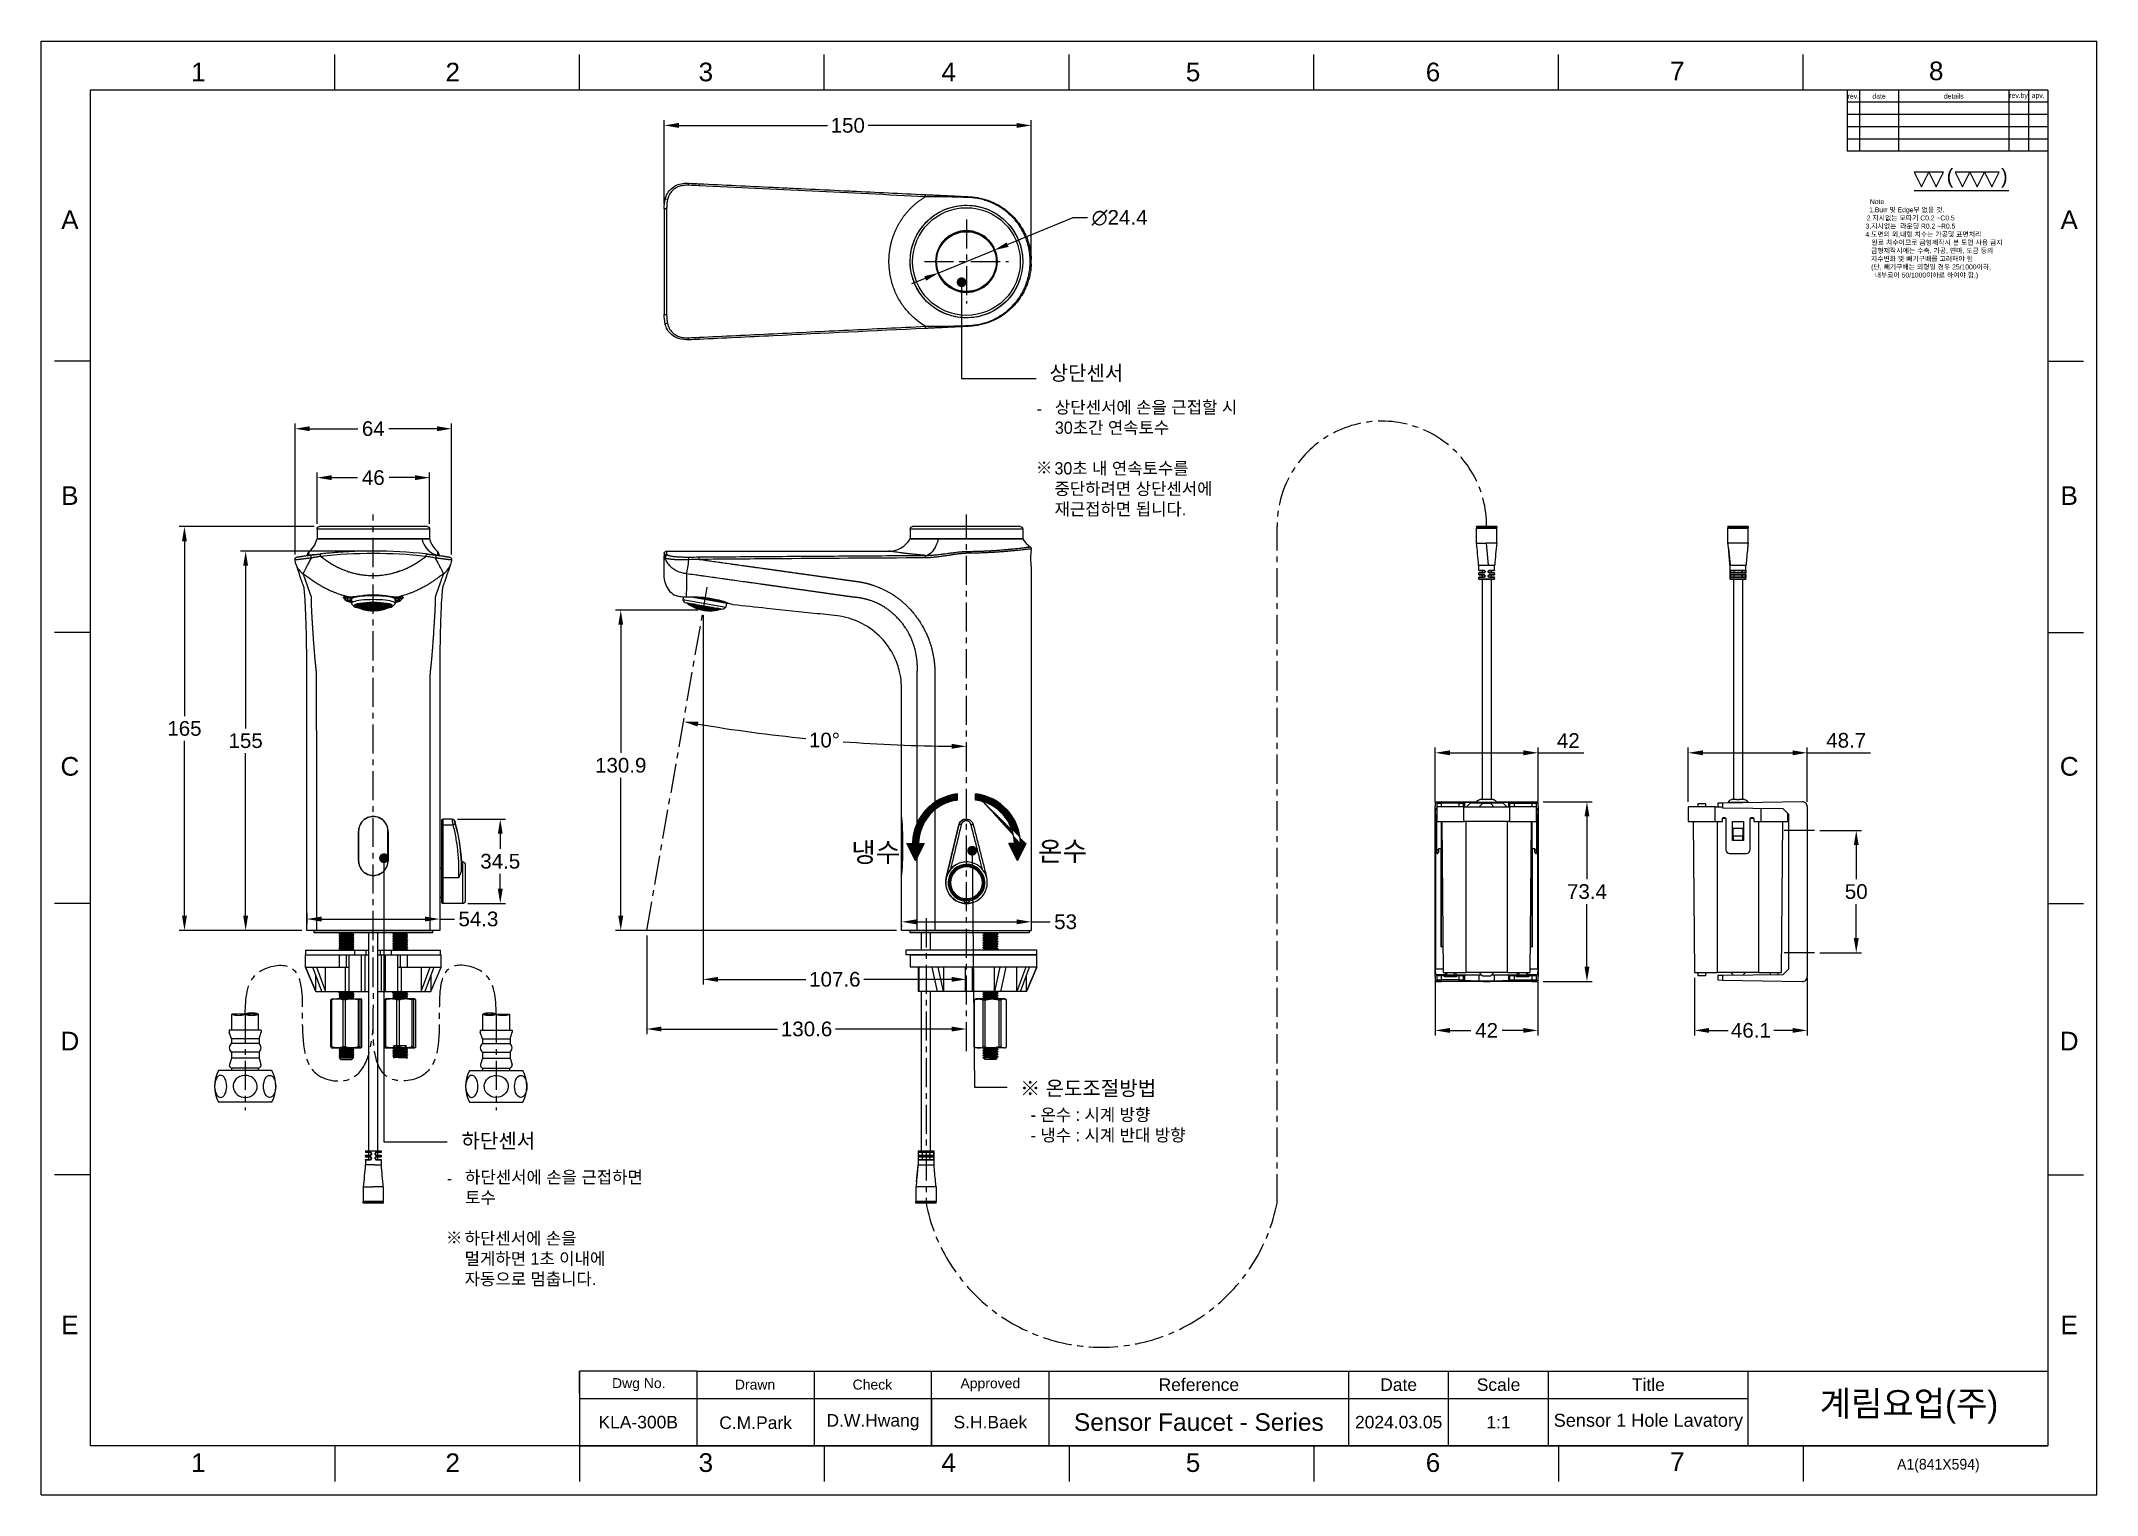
# Model space of a CAD drawing. Header units: millimetres. Extents: x 296 to 1136, y 93 to 687.
import ezdxf

# ---------------------------------------------------------------- set-up
doc = ezdxf.new("R2010")
doc.units = ezdxf.units.MM
doc.header["$LTSCALE"] = 0.75
doc.linetypes.add('CENTER2', pattern=[1.125, 0.75, -0.125, 0.125, -0.125])
doc.linetypes.add('CENTERX2', pattern=[101.6, 63.5, -12.7, 12.7, -12.7])
for name, color, linetype in [('CENTER', 1, 'CENTERX2'), ('DIM', 3, 'Continuous'), ('FORM', 7, 'Continuous'), ('hatch', 5, 'Continuous'), ('TEXT', 2, 'Continuous')]:
    doc.layers.add(name, color=color, linetype=linetype)
doc.styles.add('ROMANS', font='Gulim.ttf')
doc.styles.get("Standard").update_dxf_attribs({"font": 'arial.ttf'})
doc.dimstyles.new('사본 ISO-25', dxfattribs={"dimtxt": 6, "dimasz": 6, "dimexe": 2.1, "dimexo": 2.1, "dimgap": 2, "dimtad": 1, "dimtih": 1, "dimtoh": 1, "dimdec": 1, "dimdsep": 46, "dimtxsty": 'Standard', "dimcen": 0, "dimclrd": 3, "dimclre": 3, "dimclrt": 4, "dimazin": 2, "dimtp": 0.1, "dimtm": 0.1, "dimtfac": 0.714286, "dimtdec": 1, "dimtmove": 0, "dimatfit": 3, "dimfxl": 1, "dimarcsym": 0})
pattern_1 = [(45, (56.26202, 153.22837), (-0.1122532, 0.1122532), [])]

msp = doc.modelspace()

# ---------------------------------------------------------------- texts
at = {"layer": 'FORM', "char_height": 7.62, "attachment_point": 5}
for s, width, insert in [('1', 50, (360.23, 674.34)), ('2', 50, (464.19, 674.34)), ('3', 50, (567.62, 674.34)), ('4', 50, (666.85, 674.34)), ('5', 50, (766.7, 674.34)), ('6', 50, (864.74, 674.34)), ('7', 50, (964.57, 674.79)), ('8', 50, (1070.35, 674.79)), ('A', 10, (307.75, 614)), ('A', 10, (1124.69, 614)), ('B', 10, (307.75, 501.31)), ('B', 10, (1124.69, 501.31)), ('C', 10, (307.75, 390.62)), ('C', 10, (1124.69, 390.62)), ('D', 10, (307.75, 278.43)), ('D', 10, (1124.69, 278.43)), ('E', 10, (307.75, 162.46)), ('E', 10, (1124.69, 162.46)), ('1', 50, (360.23, 106.13)), ('2', 50, (464.19, 106.13)), ('3', 50, (567.62, 106.13)), ('4', 50, (666.85, 106.13)), ('5', 50, (766.7, 106.13)), ('6', 50, (864.74, 106.13)), ('7', 50, (964.57, 106.58))]:
    msp.add_mtext_dynamic_manual_height_columns(s, width=width, gutter_width=12.5, heights=[0], dxfattribs=dict(at, insert=insert))
at = {"layer": 'hatch', "color": 5}
msp.add_text('냉수', height=8, dxfattribs=at).set_placement((627.02, 351.56))
at = {"layer": 'hatch', "color": 1}
msp.add_text('온수', height=8, dxfattribs=at).set_placement((703.32, 352.01))
at = {"layer": 'TEXT', "style": 'ROMANS'}
msp.add_text('A1(841X594)', height=4.375, dxfattribs=at).set_placement((1054.37, 103.34))
at = {"layer": 'TEXT'}
for s, width, gutter_width, heights, insert, char_height, attachment_point in [('rev.', 5, 12.5, [0], (1036.5, 664.5), 2, 5), ('date', 16, 12.5, [0], (1047, 664.5), 2, 5), ('details', 45, 12.5, [0], (1077.5, 664.5), 2, 5), ('rev.by', 8, 12.5, [0], (1104, 664.5), 2, 5), ('apv.', 8, 12.5, [0], (1112, 664.5), 2, 5), ('{\\W9.3512; }Note\\P{\\W8.9805; }1.{\\fGulim|b0|i0|c129|p50;Burr 및 Edge부 없을 것.\\P{\\W8.2709; }2.지시없는 모따기 C0.2 ~C0.5\\P{\\W7.5891; }3.지시없는  라운딩 R0.2 ~R0.5\\P{\\W7.5154; }4.도면의 외,내형 치수는 가공및 표면처리\\P{\\W4.58511; }      완료 치수이므로 금형제작시 본 도면 사용 금지\\P{\\W8.58218; }  금형제작시에는 수축, 가공, 연마, 도금 등의\\P          치수변화 및 빼기구배를 고려해야 함\\P{\\W9.65842; } (단, 빼기구배는 외형일 경우 25/1000이하,\\P            내부코어 50/1000이하로 하여야 함.)}', 70.3296, 12.5, [0], (1035.97, 622.41), 2, 1), ('{\\fGulim|b0|i0|c129|p50;상단센서}', 38.0905, 17.5, [0], (708.06, 554.38), 6, 1), ('{\\fGulim|b0|i0|c129|p50;상단센서에 손을 근접할 시 30초간 연속토수}', 76.9058, 17.5, [0], (710.25, 539.9), 5, 1), ('{\\fGulim|b0|i0|c129|p50;-}', 5.3248, 78.64, [0], (702.78, 539.38), 5, 1), ('{\\fGulim|b0|i0|c129|p50;※}', 5.3248, 78.64, [0], (702.39, 515.19), 5, 1), ('{\\fGulim|b0|i0|c129|p50;30초 내 연속토수를 중단하려면 상단센서에 재근접하면 됩니다.}', 71.795, 78.64, [0], (710.07, 514.95), 5, 1), ('{\\fGulim|b0|i0|c129|p50;※ 온도조절방법}', 70.9445, 17.5, [0], (696.04, 262.14), 6, 1), ('\\pi-15,l20,t20;{\\fGulim|b0|i0|c129|p50;- 온수 : 시계 방향\\P\\pt20,55;- 냉수 : 시계 반대 방향}', 89.6925, 17.5, [59], (695.33, 250.81), 5, 1), ('{\\fGulim|b0|i0|c129|p50;하단센서}', 38.0905, 17.5, [0], (467.76, 240.68), 6, 1), ('{\\fGulim|b0|i0|c129|p50;-}', 5.3248, 78.64, [0], (461.77, 224.81), 5, 1), ('{\\fGulim|b0|i0|c129|p50;하단센서에 손을 근접하면 토수}', 76.9058, 17.5, [0], (469.23, 225.32), 5, 1), ('{\\fGulim|b0|i0|c129|p50;※}', 5.3248, 78.64, [0], (461.38, 200.62), 5, 1), ('{\\fGulim|b0|i0|c129|p50;하단센서에 손을 멀게하면 1초 이내에 자동으로 멈춥니다.}', 71.795, 78.64, [0], (469.05, 200.37), 5, 1), ('Dwg No.', 47.9592, 25.51, [0], (540.21, 138.05), 4.082, 5), ('Drawn', 47.9592, 25.51, [0], (587.71, 138.05), 4.082, 5), ('Check', 47.9592, 25.51, [0], (635.67, 138.05), 4.082, 5), ('Approved', 47.9592, 25.51, [0], (683.86, 138), 4.082, 5), ('Reference', 122.449, 25.51, [0], (769.06, 138), 5.102, 5), ('Date', 40.8163, 25.51, [0], (850.69, 138), 5.102, 5), ('Scale', 40.8163, 25.51, [0], (891.51, 138), 5.102, 5), ('Title', 81.6327, 25.51, [0], (952.73, 138), 5.102, 5), ('D.W.Hwang', 47.9592, 25.51, [0], (635.9, 122.69), 5.102, 5), ('Sensor Faucet - Series', 122.449, 25.51, [0], (769.06, 122.69), 7.1429, 5), ('Sensor 1 Hole Lavatory', 81.6327, 25.51, [0], (952.73, 122.69), 5.3, 5), ('KLA-300B', 47.9592, 25.51, [0], (539.98, 122.69), 5.102, 5), ('C.M.Park', 47.9592, 25.51, [0], (587.94, 122.47), 5.102, 5), ('S.H.Baek', 47.9592, 25.51, [0], (683.86, 122.69), 5.102, 5), ('2024.03.05', 38.7138, 25.51, [5.24], (850.69, 122.69), 5.102, 5), ('1:1', 40.8163, 25.51, [0], (891.51, 122.69), 5.102, 5)]:
    msp.add_mtext_dynamic_manual_height_columns(s, width=width, gutter_width=gutter_width, heights=heights, dxfattribs=dict(at, insert=insert, char_height=char_height, attachment_point=attachment_point))
at = {"layer": 'TEXT', "color": 2, "char_height": 6, "attachment_point": 5}
for s, insert in [('(', (1076, 631)), (')', (1098.17, 631))]:
    msp.add_mtext(s, dxfattribs=dict(at, insert=insert))
at = {"layer": 'TEXT', "linetype": 'CENTERX2', "insert": (1059.22, 128.8), "char_height": 10.2041, "attachment_point": 5}
msp.add_mtext_dynamic_manual_height_columns('{\\fHYGothic-Medium|b0|i0|c129|p18;계림요업(주)}', width=122.449, gutter_width=25.51, heights=[0], dxfattribs=at)

# ---------------------------------------------------------------- blocks, each defined once
blk = doc.blocks.new('*D16')
at = {"layer": 'DIM', "color": 3, "lineweight": -2, "transparency": 16777216}
for p, q in [((865.65, 302.68), (865.65, 280.68)), ((907.62, 302.68), (907.62, 280.68)), ((871.65, 282.78), (880.25, 282.78)), ((901.62, 282.78), (893.02, 282.78))]:
    blk.add_line(p, q, dxfattribs=at)
at = {"layer": 'DIM', "color": 3, "transparency": 16777216}
for points in [[(871.65, 283.78), (871.65, 281.78), (865.65, 282.78)], [(901.62, 283.78), (901.62, 281.78), (907.62, 282.78)]]:
    blk.add_solid(points, dxfattribs=at)
at = {"layer": 'DIM', "color": 4, "transparency": 16777216, "insert": (886.64, 282.78), "char_height": 6, "attachment_point": 5}
blk.add_mtext('42', dxfattribs=at)
blk = doc.blocks.new('*D18')
at = {"layer": 'DIM', "color": 3, "lineweight": -2, "transparency": 16777216}
for p, q in [((969.02, 376.23), (969.02, 398.31)), ((975.02, 396.21), (1011.67, 396.21)), ((1017.67, 376.23), (1017.67, 398.31)), ((1017.67, 396.21), (1043.49, 396.21))]:
    blk.add_line(p, q, dxfattribs=at)
at = {"layer": 'DIM', "color": 3, "transparency": 16777216}
for points in [[(975.02, 397.21), (975.02, 395.21), (969.02, 396.21)], [(1011.67, 397.21), (1011.67, 395.21), (1017.67, 396.21)]]:
    blk.add_solid(points, dxfattribs=at)
at = {"layer": 'DIM', "color": 4, "transparency": 16777216, "insert": (1033.58, 401.27), "char_height": 6, "attachment_point": 5}
blk.add_mtext('48.7', dxfattribs=at)
blk = doc.blocks.new('*D19')
at = {"layer": 'DIM', "color": 3, "lineweight": -2, "transparency": 16777216}
for p, q in [((1022.77, 364.49), (1039.77, 364.49)), ((1037.67, 358.49), (1037.67, 344.56)), ((1037.67, 320.49), (1037.67, 334.43)), ((1022.77, 314.49), (1039.77, 314.49))]:
    blk.add_line(p, q, dxfattribs=at)
at = {"layer": 'DIM', "color": 3, "transparency": 16777216}
for points in [[(1036.67, 358.49), (1038.67, 358.49), (1037.67, 364.49)], [(1036.67, 320.49), (1038.67, 320.49), (1037.67, 314.49)]]:
    blk.add_solid(points, dxfattribs=at)
at = {"layer": 'DIM', "color": 4, "transparency": 16777216, "insert": (1037.67, 339.49), "char_height": 6, "attachment_point": 5}
blk.add_mtext('50', dxfattribs=at)
blk = doc.blocks.new('*D20')
at = {"layer": 'DIM', "color": 3, "lineweight": -2, "transparency": 16777216}
for p, q in [((971.57, 304.33), (971.57, 280.68)), ((1017.67, 304.33), (1017.67, 280.68)), ((977.57, 282.78), (985.29, 282.78)), ((1011.67, 282.78), (1003.95, 282.78))]:
    blk.add_line(p, q, dxfattribs=at)
at = {"layer": 'DIM', "color": 3, "transparency": 16777216}
for points in [[(977.57, 283.78), (977.57, 281.78), (971.57, 282.78)], [(1011.67, 283.78), (1011.67, 281.78), (1017.67, 282.78)]]:
    blk.add_solid(points, dxfattribs=at)
at = {"layer": 'DIM', "color": 4, "transparency": 16777216, "insert": (994.62, 282.78), "char_height": 6, "attachment_point": 5}
blk.add_mtext('46.1', dxfattribs=at)
blk = doc.blocks.new('*D82')
at = {"layer": 'DIM', "color": 3, "lineweight": -2, "transparency": 16777216}
for p, q in [((550.6, 620.57), (550.6, 654.65)), ((556.6, 652.55), (617.26, 652.55)), ((694.6, 652.55), (633.93, 652.55)), ((700.6, 599.04), (700.6, 654.65))]:
    blk.add_line(p, q, dxfattribs=at)
at = {"layer": 'DIM', "color": 3, "transparency": 16777216}
for points in [[(556.6, 653.55), (556.6, 651.55), (550.6, 652.55)], [(694.6, 653.55), (694.6, 651.55), (700.6, 652.55)]]:
    blk.add_solid(points, dxfattribs=at)
at = {"layer": 'DIM', "color": 4, "transparency": 16777216, "insert": (625.6, 652.55), "char_height": 6, "attachment_point": 5}
blk.add_mtext('150', dxfattribs=at)
blk = doc.blocks.new('*D83')
at = {"layer": 'DIM', "color": 3, "lineweight": -2, "transparency": 16777216}
for p, q in [((407.63, 488.63), (352.47, 488.63)), ((354.57, 482.63), (354.57, 411.19)), ((354.57, 329.63), (354.57, 401.07)), ((402.47, 323.63), (352.47, 323.63))]:
    blk.add_line(p, q, dxfattribs=at)
at = {"layer": 'DIM', "color": 3, "transparency": 16777216}
for points in [[(353.57, 482.63), (355.57, 482.63), (354.57, 488.63)], [(353.57, 329.63), (355.57, 329.63), (354.57, 323.63)]]:
    blk.add_solid(points, dxfattribs=at)
at = {"layer": 'DIM', "color": 4, "transparency": 16777216, "insert": (354.57, 406.13), "char_height": 6, "attachment_point": 5}
blk.add_mtext('165', dxfattribs=at)
blk = doc.blocks.new('*D84')
at = {"layer": 'DIM', "color": 3, "lineweight": -2, "transparency": 16777216}
for p, q in [((429.63, 478.63), (377.47, 478.63)), ((379.57, 472.63), (379.57, 406.19)), ((379.57, 329.63), (379.57, 396.07)), ((402.47, 323.63), (377.47, 323.63))]:
    blk.add_line(p, q, dxfattribs=at)
at = {"layer": 'DIM', "color": 3, "transparency": 16777216}
for points in [[(378.57, 472.63), (380.57, 472.63), (379.57, 478.63)], [(378.57, 329.63), (380.57, 329.63), (379.57, 323.63)]]:
    blk.add_solid(points, dxfattribs=at)
at = {"layer": 'DIM', "color": 4, "transparency": 16777216, "insert": (379.57, 401.13), "char_height": 6, "attachment_point": 5}
blk.add_mtext('155', dxfattribs=at)
blk = doc.blocks.new('*D85')
at = {"layer": 'DIM', "color": 3, "lineweight": -2, "transparency": 16777216}
for p, q in [((399.74, 477.2), (399.74, 530.73)), ((463.73, 477.2), (463.73, 530.73)), ((405.74, 528.63), (425.43, 528.63)), ((457.73, 528.63), (438.04, 528.63))]:
    blk.add_line(p, q, dxfattribs=at)
at = {"layer": 'DIM', "color": 3, "transparency": 16777216}
for points in [[(405.74, 529.63), (405.74, 527.63), (399.74, 528.63)], [(457.73, 529.63), (457.73, 527.63), (463.73, 528.63)]]:
    blk.add_solid(points, dxfattribs=at)
at = {"layer": 'DIM', "color": 4, "transparency": 16777216, "insert": (431.73, 528.63), "char_height": 6, "attachment_point": 5}
blk.add_mtext('64', dxfattribs=at)
blk = doc.blocks.new('*D86')
at = {"layer": 'DIM', "color": 3, "lineweight": -2, "transparency": 16777216}
for p, q in [((408.73, 489.73), (408.73, 510.73)), ((414.73, 508.63), (425.32, 508.63)), ((448.73, 508.63), (438.15, 508.63)), ((454.73, 489.73), (454.73, 510.73))]:
    blk.add_line(p, q, dxfattribs=at)
at = {"layer": 'DIM', "color": 3, "transparency": 16777216}
for points in [[(414.73, 509.63), (414.73, 507.63), (408.73, 508.63)], [(448.73, 509.63), (448.73, 507.63), (454.73, 508.63)]]:
    blk.add_solid(points, dxfattribs=at)
at = {"layer": 'DIM', "color": 4, "transparency": 16777216, "insert": (431.73, 508.63), "char_height": 6, "attachment_point": 5}
blk.add_mtext('46', dxfattribs=at)
blk = doc.blocks.new('*D97')
at = {"layer": 'DIM', "color": 3, "lineweight": -2, "transparency": 16777216}
for p, q in [((564.43, 454.5), (530.74, 454.5)), ((532.84, 448.5), (532.84, 396.13)), ((532.84, 329.63), (532.84, 386)), ((645.58, 323.63), (530.74, 323.63))]:
    blk.add_line(p, q, dxfattribs=at)
at = {"layer": 'DIM', "color": 3, "transparency": 16777216}
for points in [[(531.84, 448.5), (533.84, 448.5), (532.84, 454.5)], [(531.84, 329.63), (533.84, 329.63), (532.84, 323.63)]]:
    blk.add_solid(points, dxfattribs=at)
at = {"layer": 'DIM', "color": 4, "transparency": 16777216, "insert": (532.84, 391.07), "char_height": 6, "attachment_point": 5}
blk.add_mtext('130.9', dxfattribs=at)
blk = doc.blocks.new('*D88')
at = {"layer": 'DIM', "color": 3, "lineweight": -2, "transparency": 16777216}
for p, q in [((543.45, 321.53), (543.45, 281.25)), ((549.45, 283.35), (596.93, 283.35)), ((668.1, 283.35), (620.61, 283.35))]:
    blk.add_line(p, q, dxfattribs=at)
at = {"layer": 'DIM', "color": 3, "transparency": 16777216}
for points in [[(549.45, 284.35), (549.45, 282.35), (543.45, 283.35)], [(668.1, 284.35), (668.1, 282.35), (674.1, 283.35)]]:
    blk.add_solid(points, dxfattribs=at)
at = {"layer": 'DIM', "color": 4, "transparency": 16777216, "insert": (608.77, 283.35), "char_height": 6, "attachment_point": 5}
blk.add_mtext('130.6', dxfattribs=at)
blk = doc.blocks.new('*D98')
at = {"layer": 'DIM', "color": 3, "lineweight": -2, "transparency": 16777216}
for p, q in [((566.53, 452.4), (566.53, 301.53)), ((572.53, 303.63), (608.47, 303.63)), ((668.1, 303.63), (632.15, 303.63))]:
    blk.add_line(p, q, dxfattribs=at)
at = {"layer": 'DIM', "color": 3, "transparency": 16777216}
for points in [[(572.53, 304.63), (572.53, 302.63), (566.53, 303.63)], [(668.1, 304.63), (668.1, 302.63), (674.1, 303.63)]]:
    blk.add_solid(points, dxfattribs=at)
at = {"layer": 'DIM', "color": 4, "transparency": 16777216, "insert": (620.31, 303.63), "char_height": 6, "attachment_point": 5}
blk.add_mtext('107.6', dxfattribs=at)
blk = doc.blocks.new('*D90')
at = {"layer": 'DIM', "color": 3, "lineweight": -2, "transparency": 16777216}
for p, q in [((466.08, 369.13), (485.71, 369.13)), ((483.61, 363.13), (483.61, 356.95)), ((483.61, 340.63), (483.61, 346.82)), ((470.34, 334.63), (485.71, 334.63))]:
    blk.add_line(p, q, dxfattribs=at)
at = {"layer": 'DIM', "color": 3, "transparency": 16777216}
for points in [[(482.61, 363.13), (484.61, 363.13), (483.61, 369.13)], [(482.61, 340.63), (484.61, 340.63), (483.61, 334.63)]]:
    blk.add_solid(points, dxfattribs=at)
at = {"layer": 'DIM', "color": 4, "transparency": 16777216, "insert": (483.61, 351.88), "char_height": 6, "attachment_point": 5}
blk.add_mtext('34.5', dxfattribs=at)
blk = doc.blocks.new('*D100')
at = {"layer": 'DIM', "color": 3, "lineweight": -2, "transparency": 16777216}
for start, end in [(260.51639, 264.3428), (265.65654, 269.48361)]:
    blk.add_arc((674.1, 1064.57), 665.73, start, end, dxfattribs=at)
at = {"layer": 'DIM', "color": 3, "transparency": 16777216}
for points in [[(564.24, 406.96), (564.58, 408.93), (558.5, 408.96)], [(668.1, 399.87), (668.09, 397.87), (674.1, 398.85)]]:
    blk.add_solid(points, dxfattribs=at)
at = {"layer": 'DIM', "color": 4, "transparency": 16777216, "insert": (616.08, 401.38), "char_height": 6, "attachment_point": 5}
blk.add_mtext('10°', dxfattribs=at)
blk = doc.blocks.new('*D91')
at = {"layer": 'DIM', "color": 3, "lineweight": -2, "transparency": 16777216}
for p, q in [((647.6, 325.85), (647.6, 325.04)), ((653.6, 327.14), (694.6, 327.14)), ((700.6, 327.14), (708.31, 327.14)), ((700.6, 325.85), (700.6, 325.04))]:
    blk.add_line(p, q, dxfattribs=at)
at = {"layer": 'DIM', "color": 3, "transparency": 16777216}
for points in [[(653.6, 328.14), (653.6, 326.14), (647.6, 327.14)], [(694.6, 328.14), (694.6, 326.14), (700.6, 327.14)]]:
    blk.add_solid(points, dxfattribs=at)
at = {"layer": 'DIM', "color": 4, "transparency": 16777216, "insert": (714.61, 327.14), "char_height": 6, "attachment_point": 5}
blk.add_mtext('53', dxfattribs=at)
blk = doc.blocks.new('*D92')
at = {"layer": 'DIM', "color": 3, "lineweight": -2, "transparency": 16777216}
for p, q in [((404.57, 330.74), (404.57, 326.18)), ((410.57, 328.28), (452.9, 328.28)), ((458.9, 330.74), (458.9, 326.18)), ((458.9, 328.28), (464.9, 328.28))]:
    blk.add_line(p, q, dxfattribs=at)
at = {"layer": 'DIM', "color": 3, "transparency": 16777216}
for points in [[(410.57, 329.28), (410.57, 327.28), (404.57, 328.28)], [(452.9, 329.28), (452.9, 327.28), (458.9, 328.28)]]:
    blk.add_solid(points, dxfattribs=at)
at = {"layer": 'DIM', "color": 4, "transparency": 16777216, "insert": (474.69, 328.28), "char_height": 6, "attachment_point": 5}
blk.add_mtext('54.3', dxfattribs=at)
blk = doc.blocks.new('*D93')
at = {"layer": 'DIM', "color": 3, "lineweight": -2, "transparency": 16777216}
for p, q in [((717.61, 614.78), (690.94, 603.85)), ((723.61, 614.78), (717.61, 614.78)), ((662.81, 592.32), (685.39, 601.57)), ((657.26, 590.04), (651.71, 587.77))]:
    blk.add_line(p, q, dxfattribs=at)
at = {"layer": 'DIM', "color": 3, "transparency": 16777216}
for points in [[(690.56, 604.77), (691.32, 602.92), (685.39, 601.57)], [(656.88, 590.97), (657.64, 589.12), (662.81, 592.32)]]:
    blk.add_solid(points, dxfattribs=at)
at = {"layer": 'DIM', "color": 4, "transparency": 16777216, "insert": (736.66, 614.78), "char_height": 6, "attachment_point": 5}
blk.add_mtext('∅24.4', dxfattribs=at)
blk = doc.blocks.new('*D101')
at = {"layer": 'DIM', "color": 3, "lineweight": -2, "transparency": 16777216}
for p, q in [((909.72, 376.21), (929.75, 376.21)), ((927.65, 370.21), (927.65, 344.56)), ((927.65, 308.78), (927.65, 334.43)), ((909.72, 302.78), (929.75, 302.78))]:
    blk.add_line(p, q, dxfattribs=at)
at = {"layer": 'DIM', "color": 3, "transparency": 16777216}
for points in [[(926.65, 370.21), (928.65, 370.21), (927.65, 376.21)], [(926.65, 308.78), (928.65, 308.78), (927.65, 302.78)]]:
    blk.add_solid(points, dxfattribs=at)
at = {"layer": 'DIM', "color": 4, "transparency": 16777216, "insert": (927.65, 339.49), "char_height": 6, "attachment_point": 5}
blk.add_mtext('73.4', dxfattribs=at)
blk = doc.blocks.new('*D102')
at = {"layer": 'DIM', "color": 3, "lineweight": -2, "transparency": 16777216}
for p, q in [((865.65, 376.31), (865.65, 398.31)), ((871.65, 396.21), (901.65, 396.21)), ((907.65, 376.31), (907.65, 398.31)), ((907.65, 396.21), (926.43, 396.21))]:
    blk.add_line(p, q, dxfattribs=at)
at = {"layer": 'DIM', "color": 3, "transparency": 16777216}
for points in [[(871.65, 397.21), (871.65, 395.21), (865.65, 396.21)], [(901.65, 397.21), (901.65, 395.21), (907.65, 396.21)]]:
    blk.add_solid(points, dxfattribs=at)
at = {"layer": 'DIM', "color": 4, "transparency": 16777216, "insert": (920.04, 401.22), "char_height": 6, "attachment_point": 5}
blk.add_mtext('42', dxfattribs=at)

# ---------------------------------------------------------------- dimensions: what is measured, and where the dimension line sits
at = {"layer": 'DIM'}
for base, p1, p2, override, picture, middle in [((700.6, 652.55), (550.6, 618.47), (700.6, 596.94), {"dimtxt": 6, "dimasz": 6, "dimtad": 0}, '*D82', (625.6, 652.55)), ((404.57, 328.28), (458.9, 332.84), (404.57, 332.84), {"dimtxt": 6, "dimasz": 6, "dimtad": 0}, '*D92', (474.69, 328.28)), ((700.6, 327.14), (647.6, 327.95), (700.6, 327.95), {"dimtxt": 6, "dimasz": 6, "dimtad": 0}, '*D91', (714.61, 327.14)), ((907.62, 282.78), (865.65, 304.78), (907.62, 304.78), {"dimtad": 0}, '*D16', (886.64, 282.78))]:
    dim = msp.add_linear_dim(base=base, p1=p1, p2=p2, dimstyle='사본 ISO-25', override=override, dxfattribs=at)
    dim.commit()
    dim.dimension.update_dxf_attribs({"geometry": picture, "text_midpoint": middle, "dimtype": 160})
dim = msp.add_diameter_dim_2p(p1=(662.81, 592.32), p2=(685.39, 601.57), dimstyle='사본 ISO-25', override={"dimtxt": 6, "dimasz": 6, "dimtad": 0}, dxfattribs=at)
dim.commit()
dim.dimension.update_dxf_attribs({"geometry": '*D93', "text_midpoint": (736.66, 614.78), "dimtype": 163})
for base, p1, p2, override, picture, middle in [((463.73, 528.63), (399.74, 475.1), (463.73, 475.1), {"dimtxt": 6, "dimasz": 6, "dimtad": 0}, '*D85', (431.73, 528.63)), ((454.73, 508.63), (408.73, 487.63), (454.73, 487.63), {"dimtxt": 6, "dimasz": 6, "dimtad": 0}, '*D86', (431.73, 508.63)), ((674.1, 303.63), (566.53, 454.5), (674.1, 303.63), {"dimtxt": 6, "dimasz": 6, "dimtad": 0}, '*D98', (620.31, 303.63)), ((674.0974, 283.3473), (543.4496, 323.6311), (674.0974, 283.3473), {"dimtxt": 6, "dimasz": 6, "dimtad": 0}, '*D88', (608.7735, 283.3473)), ((1017.67, 282.78), (971.57, 306.43), (1017.67, 306.43), {"dimtad": 0}, '*D20', (994.62, 282.78))]:
    dim = msp.add_linear_dim(base=base, p1=p1, p2=p2, dimstyle='사본 ISO-25', override=override, dxfattribs=at)
    dim.commit()
    dim.dimension.update_dxf_attribs({"geometry": picture, "text_midpoint": middle})
for base, p1, p2, override, picture, middle in [((354.57, 323.63), (409.73, 488.63), (404.57, 323.63), {"dimtxt": 6, "dimasz": 6, "dimtad": 0}, '*D83', (354.57, 406.13)), ((379.57, 323.63), (431.73, 478.63), (404.57, 323.63), {"dimtxt": 6, "dimasz": 6, "dimtad": 0}, '*D84', (379.57, 401.13)), ((927.65, 376.21), (907.62, 302.78), (907.62, 376.21), {"dimtad": 0}, '*D101', (927.65, 339.49)), ((483.61, 334.63), (463.98, 369.13), (468.24, 334.63), {"dimtxt": 6, "dimasz": 6, "dimtad": 0}, '*D90', (483.61, 351.88)), ((1037.67, 314.49), (1020.67, 364.49), (1020.67, 314.49), {"dimtad": 0}, '*D19', (1037.67, 339.49))]:
    dim = msp.add_linear_dim(base=base, p1=p1, p2=p2, angle=90, dimstyle='사본 ISO-25', override=override, dxfattribs=at)
    dim.commit()
    dim.dimension.update_dxf_attribs({"geometry": picture, "text_midpoint": middle})
dim = msp.add_angular_dim_2l(base=(596.81, 403.35), line1=((674.1, 274.29), (674.1, 493.63)), line2=((543.45, 323.63), (568.18, 463.86)), dimstyle='사본 ISO-25', override={"dimtxt": 6, "dimasz": 6, "dimtad": 0}, dxfattribs=at)
dim.commit()
dim.dimension.update_dxf_attribs({"geometry": '*D100', "text_midpoint": (616.08, 401.38)})
dim = msp.add_linear_dim(base=(532.84, 323.63), p1=(566.53, 454.5), p2=(647.68, 323.63), angle=90, dimstyle='사본 ISO-25', override={"dimtxt": 6, "dimasz": 6, "dimtad": 0}, dxfattribs=at)
dim.commit()
dim.dimension.update_dxf_attribs({"geometry": '*D97', "text_midpoint": (532.84, 391.07), "dimtype": 160})
for base, p1, p2, picture, middle in [((907.65, 396.21), (865.65, 374.21), (907.65, 374.21), '*D102', (920.04, 396.21)), ((1017.66569032, 396.20727859), (969.01569032, 374.13116346), (1017.66569032, 374.13116346), '*D18', (1033.57906003, 396.20727859))]:
    dim = msp.add_linear_dim(base=base, p1=p1, p2=p2, dimstyle='사본 ISO-25', dxfattribs=at)
    dim.commit()
    dim.dimension.update_dxf_attribs({"geometry": picture, "text_midpoint": middle, "dimtype": 160})

# ---------------------------------------------------------------- hatches: boundary and pattern name
at = {"layer": 'hatch'}
h = msp.add_hatch(dxfattribs=at)
h.set_pattern_fill('ANSI31', color=2, scale=0.05)
h.set_pattern_definition(pattern_1)
h.paths.add_polyline_path([(670.4, 376.91), (670.4, 379.43, 0.375427), (652.01, 359.16), (649.76, 359.16), (653.26, 352.16), (656.76, 359.16), (654.51, 359.16, -0.37018)])
h = msp.add_hatch(dxfattribs=at)
h.set_pattern_fill('ANSI31', color=2, scale=0.05)
h.set_pattern_definition(pattern_1)
edge = h.paths.add_edge_path(flags=17)
edge.add_line((694.96, 352.16), (698.46, 359.16))
edge.add_line((691.46, 359.16), (694.96, 352.16))
edge.add_line((693.71, 359.16), (691.46, 359.16))
edge.add_arc((675.42, 358.78), 18.29, 1.20984, 82.46398)
edge.add_line((677.82, 376.91), (677.82, 379.43))
edge.add_arc((675.42, 358.78), 20.79, 1.06437, 83.37437)
edge.add_line((698.46, 359.16), (696.21, 359.16))
h.paths.add_polyline_path([(691.46, 359.16), (694.96, 352.16)], flags=0)

# ---------------------------------------------------------------- linework, layer by layer
at = {"extrusion": (-1, -2.96874e-13, 0)}
for p, q in [((550.6, 618.47), (550.6, 575.42)), ((551.6, 618.58), (551.6, 575.31)), ((671.15, 609.19), (671.15, 609.09)), ((677.15, 609.07), (677.15, 609.17)), ((700.29, 592.94), (700.29, 592.94)), ((671.15, 584.69), (671.15, 584.8)), ((677.15, 584.72), (677.15, 584.82))]:
    msp.add_line(p, q, dxfattribs=at)
for p, q in [((454.73, 487.63), (408.73, 487.63)), ((408.73, 487.63), (408.73, 483.63)), ((453.73, 488.63), (409.73, 488.63)), ((454.73, 487.63), (454.73, 483.63)), ((408.73, 483.63), (454.73, 483.63)), ((410.23, 483.63), (410.23, 483.63)), ((453.23, 483.63), (453.23, 483.63)), ((405.27, 476.87), (405.27, 476.87)), ((453.37, 477.46), (453.26, 476.46)), ((458.2, 476.9), (458.2, 476.9)), ((419.48, 460.47), (419.48, 460.47)), ((420.41, 458.57), (420.04, 458.93)), ((421.22, 458.53), (421.22, 459.31)), ((422.55, 458.62), (421.22, 458.53)), ((421.41, 458.4), (422.36, 458.46)), ((421.45, 459.47), (422.74, 459.36)), ((422.62, 459.52), (421.72, 459.6)), ((421.89, 458.17), (421.89, 458.43)), ((422.83, 458.23), (421.89, 458.17)), ((422.24, 458.04), (422.83, 458.08)), ((422.31, 459.82), (423.22, 459.74)), ((422.83, 458.83), (422.53, 459.13)), ((422.55, 459.11), (422.55, 458.62)), ((422.62, 459.79), (422.62, 459.52)), ((422.83, 458.97), (422.83, 457.25)), ((423.96, 456.02), (422.97, 456.97)), ((424, 459.83), (423.42, 459.88)), ((424, 459.94), (424, 459.83)), ((424.47, 456.39), (424.54, 456.38)), ((424.92, 456.4), (424.54, 456.38)), ((424.54, 456.34), (424.54, 456.38)), ((424.69, 456.06), (424.54, 456.05)), ((424.56, 456.24), (424.73, 456.22)), ((424.72, 455.96), (424.72, 456.04)), ((424.91, 455.85), (424.84, 455.84)), ((424.92, 456.6), (425.31, 456.54)), ((424.95, 455.94), (424.95, 456.13)), ((425.44, 456.77), (424.97, 456.74)), ((425.08, 456.13), (425.08, 456.29)), ((425.13, 455.71), (425.13, 455.73)), ((425.31, 456.21), (425.31, 456.54)), ((425.31, 456.54), (425.34, 456.54)), ((425.36, 455.63), (425.36, 455.74)), ((425.44, 456.77), (425.49, 456.81)), ((425.44, 456.59), (425.44, 456.77)), ((425.49, 455.72), (425.49, 455.84)), ((425.5, 456.92), (425.67, 456.9)), ((426.22, 456.93), (425.67, 456.9)), ((425.67, 456.78), (425.67, 456.9)), ((425.72, 455.76), (425.72, 456.02)), ((425.77, 455.43), (425.77, 455.46)), ((425.85, 456.04), (425.85, 456.25)), ((425.9, 455.42), (425.9, 455.49)), ((426.08, 456.18), (426.08, 456.59)), ((426.13, 455.41), (426.13, 455.59)), ((426.21, 457.09), (426.44, 457.05)), ((426.22, 456.93), (426.23, 456.94)), ((426.22, 456.65), (426.22, 456.93)), ((426.26, 455.59), (426.26, 455.75)), ((426.31, 455.22), (426.31, 455.23)), ((426.99, 457.09), (426.44, 457.05)), ((426.44, 456.9), (426.44, 457.05)), ((426.49, 455.68), (426.49, 456.01)), ((426.54, 455.16), (426.54, 455.25)), ((426.63, 456.05), (426.63, 456.3)), ((426.67, 455.24), (426.67, 455.35)), ((426.85, 456.25), (426.85, 456.72)), ((426.9, 455.29), (426.9, 455.53)), ((426.95, 455), (426.95, 455.02)), ((426.99, 457.09), (427.02, 457.12)), ((426.99, 456.81), (426.99, 457.09)), ((427.04, 455.56), (427.04, 455.75)), ((427.07, 457.24), (427.22, 457.21)), ((427.08, 454.99), (427.08, 455.05)), ((427.14, 460.35), (427.17, 460.34)), ((427.76, 457.25), (427.22, 457.21)), ((427.22, 457.12), (427.22, 457.21)), ((427.27, 455.71), (427.27, 456.09)), ((427.31, 454.99), (427.31, 455.15)), ((427.4, 456.16), (427.4, 456.45)), ((427.45, 455.17), (427.45, 455.31)), ((427.49, 454.84), (427.49, 454.85)), ((427.63, 456.42), (427.63, 456.96)), ((427.68, 455.27), (427.68, 455.57)), ((427.73, 454.79), (427.73, 454.87)), ((427.76, 457.25), (427.85, 457.34)), ((427.76, 457.07), (427.76, 457.25)), ((427.81, 455.62), (427.81, 455.86)), ((427.86, 454.87), (427.86, 454.97)), ((428.03, 457.23), (428.4, 457.18)), ((428.04, 455.83), (428.04, 456.28)), ((428.09, 454.92), (428.09, 455.15)), ((428.14, 454.68), (428.14, 454.68)), ((428.17, 456.37), (428.17, 456.7)), ((428.22, 455.19), (428.22, 455.37)), ((428.27, 454.67), (428.27, 454.72)), ((428.4, 457.18), (428.73, 457.2)), ((428.4, 456.68), (428.4, 457.18)), ((428.45, 455.34), (428.45, 455.71)), ((428.5, 454.67), (428.5, 454.82)), ((428.58, 455.78), (428.58, 456.06)), ((428.63, 454.84), (428.63, 454.98)), ((428.68, 454.56), (428.68, 454.56)), ((428.74, 457.4), (429.17, 457.34)), ((428.81, 456.04), (428.81, 456.56)), ((428.86, 454.95), (428.86, 455.24)), ((428.91, 454.52), (428.91, 454.59)), ((428.94, 456.67), (428.94, 457.05)), ((428.99, 455.3), (428.99, 455.52)), ((429.04, 454.59), (429.04, 454.68)), ((429.05, 460.56), (429.07, 460.55)), ((429.17, 457.34), (429.71, 457.37)), ((429.17, 457.05), (429.17, 457.34)), ((429.22, 455.51), (429.22, 455.94)), ((429.27, 454.66), (429.27, 454.87)), ((429.35, 456.04), (429.35, 456.35)), ((429.4, 454.91), (429.4, 455.09)), ((429.45, 454.44), (429.45, 454.48)), ((429.58, 456.35), (429.58, 456.94)), ((429.63, 455.07), (429.63, 455.42)), ((429.68, 454.45), (429.68, 454.59)), ((429.71, 457.37), (429.79, 457.45)), ((429.71, 457.08), (429.71, 457.37)), ((429.76, 455.5), (429.76, 455.77)), ((429.99, 460.52), (429.79, 460.61)), ((429.81, 454.62), (429.81, 454.74)), ((429.99, 460.62), (429.99, 460.52)), ((429.99, 455.77), (429.99, 456.27)), ((430, 457.35), (430.35, 457.3)), ((430.04, 454.73), (430.04, 455.01)), ((430.09, 454.34), (430.09, 454.4)), ((430.12, 456.39), (430.12, 456.75)), ((430.17, 455.07), (430.17, 455.28)), ((430.22, 454.41), (430.22, 454.5)), ((430.35, 457.3), (430.76, 457.33)), ((430.35, 456.76), (430.35, 457.3)), ((430.4, 455.29), (430.4, 455.7)), ((430.45, 454.49), (430.45, 454.68)), ((430.54, 455.8), (430.54, 456.11)), ((430.58, 454.73), (430.58, 454.9)), ((430.63, 454.3), (430.63, 454.34)), ((430.74, 457.52), (431.13, 457.46)), ((430.76, 456.13), (430.76, 456.69)), ((430.81, 454.9), (430.81, 455.24)), ((430.86, 454.33), (430.86, 454.45)), ((430.9, 456.84), (430.9, 457.25)), ((430.95, 455.32), (430.95, 455.57)), ((430.99, 454.48), (430.99, 454.6)), ((431.67, 457.5), (431.13, 457.46)), ((431.13, 457.28), (431.13, 457.46)), ((431.17, 455.59), (431.17, 456.07)), ((431.22, 454.61), (431.22, 454.87)), ((431.27, 454.26), (431.27, 454.31)), ((431.31, 456.2), (431.31, 456.55)), ((431.36, 454.94), (431.36, 455.14)), ((431.4, 454.32), (431.4, 454.4)), ((431.54, 456.58), (431.54, 457.23)), ((431.58, 455.16), (431.58, 455.56)), ((431.63, 454.4), (431.63, 454.59)), ((431.67, 457.5), (431.7, 457.53)), ((431.67, 457.4), (431.67, 457.5)), ((431.72, 455.67), (431.72, 455.96)), ((431.77, 454.64), (431.77, 454.8)), ((431.81, 454.26), (431.81, 454.28)), ((431.89, 457.49), (432.31, 457.43)), ((431.95, 456), (431.95, 456.55)), ((432, 454.82), (432, 455.14)), ((432.04, 454.29), (432.04, 454.4)), ((432.08, 456.7), (432.08, 457.09)), ((432.13, 455.23), (432.13, 455.48)), ((432.18, 454.44), (432.18, 454.55)), ((432.85, 457.46), (432.31, 457.43)), ((432.31, 457.14), (432.31, 457.43)), ((432.36, 455.51), (432.36, 455.98)), ((432.41, 454.57), (432.41, 454.81)), ((432.46, 454.27), (432.46, 454.3)), ((432.49, 456.11), (432.49, 456.45)), ((432.54, 454.89), (432.54, 455.09)), ((432.59, 454.33), (432.59, 454.39)), ((432.72, 456.5), (432.72, 457.13)), ((432.77, 455.12), (432.77, 455.51)), ((432.82, 454.41), (432.82, 454.58)), ((432.85, 457.46), (432.9, 457.51)), ((432.85, 457.3), (432.85, 457.46)), ((432.9, 455.62), (432.9, 455.91)), ((432.95, 454.64), (432.95, 454.79)), ((433, 454.3), (433, 454.32)), ((433.09, 457.45), (433.49, 457.39)), ((433.13, 455.96), (433.13, 456.5)), ((433.18, 454.83), (433.18, 455.14)), ((433.23, 454.35), (433.23, 454.44)), ((433.26, 456.65), (433.26, 457.04)), ((433.31, 455.23), (433.31, 455.47)), ((433.36, 454.48), (433.36, 454.59)), ((433.49, 457.39), (434.03, 457.42)), ((433.49, 457.11), (433.49, 457.39)), ((433.54, 455.52), (433.54, 455.97)), ((433.59, 454.63), (433.59, 454.86)), ((433.64, 454.37), (433.64, 454.39)), ((433.67, 456.11), (433.67, 456.44)), ((433.72, 454.94), (433.72, 455.13)), ((433.77, 454.42), (433.77, 454.47)), ((433.9, 456.51), (433.9, 457.12)), ((433.95, 455.18), (433.95, 455.55)), ((434, 454.51), (434, 454.67)), ((434.03, 457.42), (434.07, 457.46)), ((434.03, 457.31), (434.03, 457.42)), ((434.08, 455.67), (434.08, 455.95)), ((434.13, 454.74), (434.13, 454.88)), ((434.18, 454.45), (434.18, 454.45)), ((434.26, 457.41), (434.67, 457.35)), ((434.28, 460.48), (434.28, 460.57)), ((434.46, 460.55), (434.28, 460.48)), ((434.31, 456.02), (434.31, 456.54)), ((434.36, 454.93), (434.36, 455.22)), ((434.41, 454.49), (434.41, 454.57)), ((434.44, 456.71), (434.44, 457.08)), ((434.49, 455.33), (434.49, 455.56)), ((434.54, 454.62), (434.54, 454.72)), ((435.14, 457.38), (434.67, 457.35)), ((434.67, 457.17), (434.67, 457.35)), ((434.72, 455.63), (434.72, 456.07)), ((434.77, 454.77), (434.77, 454.99)), ((434.85, 456.21), (434.85, 456.53)), ((434.9, 455.08), (434.9, 455.26)), ((434.95, 454.61), (434.95, 454.65)), ((434.97, 457.17), (435.08, 457.16)), ((435.08, 457.16), (435.63, 457.19)), ((435.08, 456.62), (435.08, 457.16)), ((435.13, 455.33), (435.13, 455.69)), ((435.18, 454.71), (435.18, 454.85)), ((435.27, 455.82), (435.27, 456.09)), ((435.31, 454.92), (435.31, 455.05)), ((435.49, 456.17), (435.49, 456.69)), ((435.54, 455.13), (435.54, 455.41)), ((435.59, 454.74), (435.59, 454.8)), ((435.63, 457.19), (435.66, 457.22)), ((435.63, 456.86), (435.63, 457.19)), ((435.68, 455.52), (435.68, 455.74)), ((435.72, 454.86), (435.72, 454.94)), ((435.9, 457.17), (436.27, 457.12)), ((435.9, 455.83), (435.9, 456.25)), ((435.95, 455.02), (435.95, 455.22)), ((436.04, 456.41), (436.04, 456.73)), ((436.09, 455.32), (436.09, 455.49)), ((436.13, 454.89), (436.13, 454.93)), ((436.81, 457.16), (436.27, 457.12)), ((436.27, 456.83), (436.27, 457.12)), ((436.31, 455.57), (436.31, 455.92)), ((436.36, 455), (436.36, 455.12)), ((436.45, 456.06), (436.45, 456.32)), ((436.5, 455.21), (436.5, 455.33)), ((436.66, 456.93), (436.68, 456.93)), ((436.68, 456.93), (437.22, 456.96)), ((436.68, 456.43), (436.68, 456.93)), ((436.73, 455.42), (436.73, 455.69)), ((436.77, 455.08), (436.77, 455.13)), ((436.81, 457.16), (436.82, 457.17)), ((436.81, 457.12), (436.81, 457.16)), ((436.86, 455.81), (436.86, 456.02)), ((436.91, 455.19), (436.91, 455.27)), ((436.99, 460.26), (437, 460.27)), ((437.09, 456.13), (437.09, 456.55)), ((437.14, 455.36), (437.14, 455.55)), ((437.22, 456.96), (437.28, 457.02)), ((437.22, 456.71), (437.22, 456.96)), ((437.27, 455.65), (437.27, 455.82)), ((437.32, 455.28), (437.32, 455.3)), ((437.47, 456.95), (437.86, 456.89)), ((437.5, 455.92), (437.5, 456.26)), ((437.55, 455.4), (437.55, 455.5)), ((437.63, 456.41), (437.63, 456.67)), ((437.68, 455.59), (437.68, 455.71)), ((438.04, 456.9), (437.86, 456.89)), ((437.86, 456.79), (437.86, 456.89)), ((437.91, 455.82), (437.91, 456.07)), ((437.93, 456.74), (438.27, 456.69)), ((437.96, 455.54), (437.96, 455.56)), ((438.04, 456.2), (438.04, 456.41)), ((438.09, 455.64), (438.09, 455.7)), ((438.56, 456.71), (438.27, 456.69)), ((438.27, 456.54), (438.27, 456.69)), ((438.32, 455.81), (438.32, 455.99)), ((438.39, 456.54), (438.68, 456.5)), ((438.45, 456.1), (438.45, 456.26)), ((438.5, 455.78), (438.5, 455.79)), ((438.65, 455.96), (438.73, 455.95)), ((438.89, 456.51), (438.68, 456.5)), ((438.68, 456.38), (438.68, 456.5)), ((438.81, 455.95), (438.73, 455.95)), ((438.73, 455.91), (438.73, 455.95)), ((438.74, 456.35), (439.03, 456.31)), ((438.77, 456.17), (438.86, 456.18)), ((438.86, 456.18), (438.9, 456.22)), ((438.86, 456.1), (438.86, 456.18)), ((439.51, 456.02), (440.5, 456.97)), ((439.89, 459.71), (439.89, 459.9)), ((441.22, 459.8), (439.89, 459.71)), ((440.63, 459.61), (441.58, 459.67)), ((440.63, 458.83), (440.94, 459.13)), ((440.63, 458.97), (440.63, 457.25)), ((441.16, 458.02), (440.63, 458.07)), ((440.63, 457.91), (440.75, 457.9)), ((440.73, 458.48), (440.73, 458.93)), ((442.02, 458.38), (440.73, 458.48)), ((440.84, 458.32), (441.75, 458.24)), ((440.92, 459.22), (442.25, 459.31)), ((441.11, 459.38), (441.11, 459.64)), ((442.05, 459.44), (441.11, 459.38)), ((441.16, 458.29), (441.16, 458.02)), ((442.02, 459.29), (442.02, 458.38)), ((442.44, 459.74), (442.81, 459.54)), ((443.05, 458.57), (443.15, 458.66)), ((443.73, 459.75), (443.73, 459.71)), ((459.73, 366.75), (459.73, 349.03)), ((459.73, 349.03), (459.73, 366.75)), ((459.74, 344.99), (459.73, 366.71)), ((459.73, 349.03), (459.73, 366.5)), ((459.73, 366.5), (459.73, 366.5)), ((459.73, 366.48), (459.74, 348.4)), ((463.98, 369.13), (460.23, 369.13)), ((460.24, 345.11), (460.23, 366.83)), ((460.23, 366.83), (464.36, 366.83)), ((458.9, 349.03), (459.73, 349.03)), ((459.74, 350.13), (459.73, 350.13)), ((459.74, 347.94), (459.74, 347.94)), ((466.63, 345.11), (460.24, 345.11)), ((468.23, 351.63), (467.97, 351.63)), ((458.9, 337.23), (459.74, 337.23)), ((468.24, 334.63), (460.24, 334.63)), ((407.43, 323.63), (456.03, 323.63)), ((427.71, 322.63), (427.71, 322.63)), ((428.21, 322.63), (428.21, 322.63)), ((429.93, 257.66), (429.93, 322.63)), ((433.53, 257.66), (433.53, 322.63)), ((435.21, 322.63), (435.21, 322.63)), ((435.71, 322.63), (435.71, 322.63)), ((651.08, 323.63), (699.68, 323.63)), ((653.93, 323.63), (661.21, 323.63)), ((655.77, 323.63), (659.37, 323.63)), ((428.71, 315.63), (428.71, 313.63)), ((434.71, 313.63), (434.71, 315.63)), ((408.28, 298.63), (429.93, 298.63)), ((433.53, 298.63), (455.23, 298.63)), ((384.88, 289.42, 0), (373.88, 289.42, 0)), ((373.88, 282.9, 0), (373.88, 289.42, 0)), ((384.88, 282.9, 0), (384.88, 289.42, 0)), ((476.46, 289.42, 0), (487.46, 289.42, 0)), ((476.46, 282.9, 0), (476.46, 289.42, 0)), ((487.46, 282.9, 0), (487.46, 289.42, 0)), ((385.88, 282.9, 0), (372.88, 282.9, 0)), ((372.88, 282.9, 0), (372.88, 282.13, 0)), ((373.73, 279.4, 0), (372.88, 282.13, 0)), ((373.73, 279.4, 0), (373.73, 277.4, 0)), ((385.03, 279.4, 0), (373.73, 279.4, 0)), ((385.03, 277.4, 0), (373.73, 277.4, 0)), ((385.03, 279.4, 0), (385.88, 282.13, 0)), ((385.03, 279.4, 0), (385.03, 277.4, 0)), ((385.88, 282.9, 0), (385.88, 282.13, 0)), ((475.46, 282.9, 0), (488.46, 282.9, 0)), ((475.46, 282.9, 0), (475.46, 282.13, 0)), ((476.31, 279.4, 0), (475.46, 282.13, 0)), ((476.31, 279.4, 0), (476.31, 277.4, 0)), ((476.31, 279.4, 0), (487.61, 279.4, 0)), ((476.31, 277.4, 0), (487.61, 277.4, 0)), ((487.61, 279.4, 0), (488.46, 282.13, 0)), ((487.61, 279.4, 0), (487.61, 277.4, 0)), ((488.46, 282.9, 0), (488.46, 282.13, 0)), ((373.73, 271.4, 0), (372.93, 268.82, 0)), ((385.03, 273.9, 0), (373.73, 273.9, 0)), ((373.73, 273.9, 0), (373.73, 271.4, 0)), ((385.03, 271.4, 0), (373.73, 271.4, 0)), ((385.03, 273.9, 0), (385.03, 271.4, 0)), ((385.03, 271.4, 0), (385.83, 268.82, 0)), ((429.93, 233.63), (429.93, 273.21)), ((433.53, 233.63), (433.53, 269.15)), ((476.31, 271.4, 0), (475.51, 268.82, 0)), ((476.31, 273.9, 0), (487.61, 273.9, 0)), ((476.31, 273.9, 0), (476.31, 271.4, 0)), ((476.31, 271.4, 0), (487.61, 271.4, 0)), ((487.61, 273.9, 0), (487.61, 271.4, 0)), ((487.61, 271.4, 0), (488.41, 268.82, 0)), ((390.27, 266.4, 0), (368.48, 266.4, 0)), ((373.88, 266.4, 0), (373.88, 267.4, 0)), ((384.78, 267.4, 0), (373.98, 267.4, 0)), ((384.88, 266.4, 0), (384.88, 267.4, 0)), ((471.07, 266.4, 0), (492.85, 266.4, 0)), ((476.46, 266.4, 0), (476.46, 267.4, 0)), ((476.56, 267.4, 0), (487.36, 267.4, 0)), ((487.46, 266.4, 0), (487.46, 267.4, 0)), ((376.88, 253.4, 0), (368.48, 253.4, 0)), ((390.27, 253.4, 0), (376.88, 253.4, 0)), ((471.07, 253.4, 0), (484.46, 253.4, 0)), ((484.46, 253.4, 0), (492.85, 253.4, 0)), ((428.48, 233.53), (434.98, 233.53)), ((428.48, 233.53), (428.48, 232.93)), ((430.44, 232.93), (428.48, 232.93)), ((428.48, 231.73), (430.44, 231.73)), ((428.48, 231.73), (428.48, 231.13)), ((430.44, 231.13), (428.48, 231.13)), ((428.48, 229.93), (430.44, 229.93)), ((428.48, 229.93), (428.48, 227.83)), ((428.58, 233.63), (434.88, 233.63)), ((430.48, 232.83), (428.58, 232.83)), ((428.58, 231.83), (430.48, 231.83)), ((430.48, 231.03), (428.58, 231.03)), ((428.58, 230.03), (430.48, 230.03)), ((429.93, 231.83), (429.93, 232.83)), ((429.93, 230.03), (429.93, 231.03)), ((434.88, 232.83), (432.98, 232.83)), ((432.98, 231.83), (434.88, 231.83)), ((434.88, 231.03), (432.98, 231.03)), ((432.98, 230.03), (434.88, 230.03)), ((434.98, 232.93), (433.02, 232.93)), ((433.02, 231.73), (434.98, 231.73)), ((434.98, 231.13), (433.02, 231.13)), ((433.02, 229.93), (434.98, 229.93)), ((433.53, 231.83), (433.53, 232.83)), ((433.53, 230.03), (433.53, 231.03)), ((434.98, 233.53), (434.98, 232.93)), ((434.98, 231.73), (434.98, 231.13)), ((434.98, 229.93), (434.98, 227.83)), ((427.63, 218.83), (427.63, 212.83)), ((434.18, 218.83), (434.18, 218.83)), ((435.83, 218.83), (435.83, 212.83)), ((427.53, 212.73), (435.93, 212.73)), ((427.53, 212.23), (427.53, 212.73)), ((435.93, 212.23), (427.53, 212.23)), ((435.83, 212.83), (427.63, 212.83)), ((435.83, 212.13), (427.63, 212.13)), ((435.93, 212.23), (435.93, 212.73))]:
    msp.add_line(p, q)
at = {"extrusion": (1, -2.22045e-16, -2.96554e-13)}
for p, q in [((697.1, 487.63), (651.1, 487.63)), ((651.1, 487.63), (651.1, 483.63)), ((696.1, 488.63), (652.1, 488.63)), ((697.1, 487.63), (697.1, 483.63)), ((651.1, 483.63), (697.1, 483.63)), ((652.6, 483.63), (652.6, 483.63)), ((695.6, 483.63), (695.6, 483.63)), ((695.7, 479.82), (695.7, 479.82)), ((695.7, 478.98), (695.7, 478.98)), ((697.1, 479.13), (697.1, 479.13)), ((550.6, 477.63), (550.6, 478.09)), ((550.6, 477.63), (550.6, 476.46)), ((551.6, 478.63), (551.6, 477.46)), ((551.6, 478.63), (642.44, 478.63)), ((700.6, 471.63), (700.6, 323.63)), ((558.43, 459.84), (558.24, 458.79)), ((558.24, 458.79), (575.77, 455.7)), ((559.06, 457.63), (558.24, 458.79)), ((559.06, 457.63), (574.62, 454.89)), ((559.85, 457.37), (559.86, 457.42)), ((560.05, 457.3), (560.07, 457.43)), ((560.26, 457.32), (560.28, 457.42)), ((560.36, 457.03), (560.37, 457.08)), ((560.56, 457), (560.59, 457.12)), ((560.79, 457.07), (560.82, 457.26)), ((560.87, 456.68), (560.89, 456.76)), ((561.03, 457.25), (561.04, 457.28)), ((561.08, 456.66), (561.11, 456.81)), ((561.2, 456.48), (561.2, 456.49)), ((561.31, 456.73), (561.35, 456.96)), ((561.39, 456.4), (561.41, 456.48)), ((561.55, 456.9), (561.6, 457.19)), ((561.61, 459.93), (577.83, 457.07)), ((561.61, 456.42), (561.63, 456.56)), ((561.72, 456.18), (561.72, 456.2)), ((561.84, 456.54), (561.88, 456.74)), ((561.92, 456.1), (561.93, 456.2)), ((562.09, 456.76), (562.14, 457.03)), ((562.13, 456.12), (562.16, 456.3)), ((562.24, 455.91), (562.25, 455.94)), ((562.36, 456.24), (562.41, 456.5)), ((562.45, 455.88), (562.46, 455.97)), ((562.61, 456.45), (562.67, 456.8)), ((562.67, 455.95), (562.7, 456.1)), ((562.77, 455.65), (562.78, 455.7)), ((562.88, 456.77), (562.91, 456.95)), ((562.91, 456.11), (562.95, 456.33)), ((562.98, 455.62), (563, 455.75)), ((563.17, 456.37), (563.22, 456.66)), ((563.2, 455.69), (563.24, 455.89)), ((563.3, 455.44), (563.31, 455.49)), ((563.44, 456.74), (563.46, 456.86)), ((563.44, 455.85), (563.49, 456.14)), ((563.52, 455.46), (563.54, 455.57)), ((563.7, 456.11), (563.76, 456.49)), ((563.75, 455.57), (563.78, 455.75)), ((563.84, 455.23), (563.85, 455.3)), ((563.97, 456.48), (564.02, 456.76)), ((564, 455.78), (564.04, 456.02)), ((564.06, 455.24), (564.08, 455.39)), ((564.18, 455.1), (564.18, 455.11)), ((564.26, 456.09), (564.32, 456.4)), ((564.29, 455.35), (564.33, 455.58)), ((564.38, 455.07), (564.39, 455.14)), ((564.53, 455.56), (564.59, 455.87)), ((564.55, 456.51), (564.57, 456.66)), ((564.6, 455.13), (564.63, 455.26)), ((564.72, 454.92), (564.73, 454.94)), ((564.8, 455.87), (564.87, 456.27)), ((564.84, 455.29), (564.88, 455.48)), ((564.93, 454.89), (564.95, 454.99)), ((565.08, 456.28), (565.13, 456.56)), ((565.1, 455.54), (565.15, 455.8)), ((565.15, 454.96), (565.18, 455.13)), ((565.26, 454.77), (565.27, 454.81)), ((565.37, 455.9), (565.43, 456.23)), ((565.39, 455.11), (565.43, 455.37)), ((565.48, 454.79), (565.49, 454.88)), ((565.65, 455.36), (565.71, 455.71)), ((565.67, 456.37), (565.68, 456.47)), ((565.71, 454.9), (565.73, 455.05)), ((565.82, 454.64), (565.82, 454.68)), ((565.92, 455.72), (566, 456.15)), ((565.95, 455.1), (565.99, 455.32)), ((566.03, 454.65), (566.05, 454.78)), ((566.21, 456.19), (566.24, 456.37)), ((566.22, 455.4), (566.27, 455.69)), ((566.26, 454.76), (566.3, 454.96)), ((566.37, 454.54), (566.38, 454.59)), ((566.7, 455.67), (566.41, 455.72)), ((566.5, 455.81), (566.57, 456.17)), ((566.51, 454.96), (566.56, 455.25)), ((566.59, 454.6), (566.61, 454.71)), ((566.77, 455.26), (566.84, 455.63)), ((566.83, 454.76), (566.86, 454.93)), ((566.93, 454.44), (566.94, 454.51)), ((567.06, 455.67), (567.14, 456.14)), ((567.08, 455.01), (567.13, 455.24)), ((567.15, 454.5), (567.18, 454.65)), ((567.27, 454.38), (567.28, 454.4)), ((567.36, 455.36), (567.41, 455.67)), ((567.39, 454.66), (567.43, 454.89)), ((567.49, 454.4), (567.5, 454.47)), ((567.64, 454.91), (567.7, 455.22)), ((567.65, 455.82), (567.7, 456.11)), ((567.72, 454.5), (567.74, 454.64)), ((567.84, 454.32), (567.84, 454.34)), ((567.92, 455.26), (567.99, 455.66)), ((567.96, 454.71), (568, 454.9)), ((568.05, 454.33), (568.07, 454.43)), ((568.21, 455.72), (568.26, 456.01)), ((568.27, 455.27), (568.23, 455.01)), ((568.28, 454.44), (568.32, 454.62)), ((568.4, 454.28), (568.41, 454.32)), ((568.51, 455.41), (568.57, 455.75)), ((568.53, 454.65), (568.58, 454.91)), ((568.62, 454.34), (568.64, 454.44)), ((568.8, 454.95), (568.86, 455.29)), ((568.89, 454.66), (568.86, 454.5)), ((568.97, 454.26), (568.98, 454.31)), ((569.08, 455.36), (569.16, 455.8)), ((569.12, 454.75), (569.16, 454.97)), ((569.2, 454.32), (569.22, 454.45)), ((569.44, 455.4), (569.39, 455.11)), ((569.44, 454.48), (569.47, 454.69)), ((569.55, 454.33), (569.54, 454.28)), ((569.68, 455.57), (569.72, 455.75)), ((569.69, 454.73), (569.74, 455.02)), ((569.78, 454.39), (569.8, 454.5)), ((569.91, 454.27), (569.91, 454.28)), ((569.97, 455.09), (570.03, 455.47)), ((570.06, 454.77), (570.02, 454.59)), ((570.12, 454.29), (570.14, 454.37)), ((570.26, 455.56), (570.28, 455.66)), ((570.29, 454.9), (570.33, 455.15)), ((570.36, 454.4), (570.38, 454.56)), ((570.48, 454.3), (570.49, 454.32)), ((570.57, 455.31), (570.62, 455.59)), ((570.6, 454.61), (570.65, 454.85)), ((570.72, 454.45), (570.71, 454.37)), ((570.87, 454.92), (570.93, 455.25)), ((570.94, 454.53), (570.97, 454.67)), ((571.07, 454.36), (571.07, 454.39)), ((571.15, 455.34), (571.18, 455.5)), ((571.24, 455), (571.2, 454.79)), ((571.29, 454.42), (571.31, 454.53)), ((571.48, 455.15), (571.53, 455.43)), ((571.53, 454.59), (571.57, 454.78)), ((571.65, 454.44), (571.66, 454.49)), ((571.79, 454.85), (571.84, 455.13)), ((571.9, 454.66), (571.88, 454.56)), ((572.07, 455.22), (572.09, 455.34)), ((572.13, 454.77), (572.16, 454.94)), ((572.25, 454.54), (572.26, 454.6)), ((572.4, 455.09), (572.43, 455.28)), ((572.48, 454.66), (572.5, 454.8)), ((572.62, 454.62), (572.62, 454.62)), ((572.73, 454.88), (572.77, 455.11)), ((572.84, 454.69), (572.85, 454.76)), ((573.08, 454.86), (573.11, 454.99)), ((573.22, 454.77), (573.22, 454.77)), ((573.44, 454.84), (573.46, 454.93)), ((573.69, 455.01), (573.69, 455.05)), ((573.82, 454.93), (573.82, 454.95)), ((574.62, 454.89), (575.77, 455.7)), ((576.07, 457.38), (575.77, 455.7)), ((647.6, 370.13), (647.6, 370.13)), ((665.85, 345.11), (671.04, 366.83)), ((671.04, 366.83), (665.85, 345.11)), ((671.04, 366.83), (671.04, 366.83)), ((672.9, 368.94), (672.9, 368.94)), ((647.6, 346.13), (647.6, 346.13)), ((648, 352.13), (648, 352.13)), ((665.85, 345.11), (665.85, 345.11)), ((671.12, 351.09), (671.12, 351.09)), ((671.65, 349.68), (671.65, 349.68)), ((673.17, 335.69), (673.17, 336.15)), ((675.17, 335.98), (675.17, 336.16)), ((675.17, 336.16), (675.17, 335.71)), ((675.17, 336.16), (675.17, 336.16)), ((676.59, 336.58), (676.59, 336.58)), ((673.17, 335.96), (675.17, 335.98)), ((675.17, 335.98), (675.18, 335.25)), ((677.12, 335.18), (677.12, 335.18)), ((675.38, 323.63), (661.21, 323.63)), ((675.38, 323.63), (700.6, 323.63))]:
    msp.add_line(p, q, dxfattribs=at)
at = {"extrusion": (0, 0, -1)}
for p, q in [((890.85, 488.53), (882.45, 488.53)), ((882.45, 488.53), (882.45, 488.03)), ((882.45, 488.03), (890.85, 488.03)), ((890.75, 488.63), (882.55, 488.63)), ((890.75, 487.93), (882.55, 487.93)), ((882.55, 481.93), (882.55, 487.93)), ((890.75, 481.93), (890.75, 487.93)), ((890.85, 488.53), (890.85, 488.03)), ((886.48, 481.93), (887.22, 472.93)), ((889.1, 481.93), (889.1, 481.93)), ((883.4, 470.83), (883.4, 472.93)), ((883.4, 470.83), (885.36, 470.83)), ((883.5, 470.73), (885.4, 470.73)), ((884.85, 470.73), (884.85, 469.73)), ((887.9, 470.73), (889.8, 470.73)), ((887.94, 470.83), (889.9, 470.83)), ((888.45, 470.73), (888.45, 469.73)), ((889.9, 470.83), (889.9, 472.93)), ((885.36, 469.63), (883.4, 469.63)), ((883.4, 469.03), (883.4, 469.63)), ((883.4, 469.03), (885.36, 469.03)), ((885.36, 467.83), (883.4, 467.83)), ((883.4, 467.23), (883.4, 467.83)), ((883.4, 467.23), (889.9, 467.23)), ((885.4, 469.73), (883.5, 469.73)), ((883.5, 468.93), (885.4, 468.93)), ((885.4, 467.93), (883.5, 467.93)), ((883.5, 467.13), (889.8, 467.13)), ((884.85, 468.93), (884.85, 467.93)), ((884.85, 467.13), (884.85, 377.13)), ((889.8, 469.73), (887.9, 469.73)), ((887.9, 468.93), (889.8, 468.93)), ((889.8, 467.93), (887.9, 467.93)), ((889.9, 469.63), (887.94, 469.63)), ((887.94, 469.03), (889.9, 469.03)), ((889.9, 467.83), (887.94, 467.83)), ((888.45, 468.93), (888.45, 467.93)), ((888.45, 467.13), (888.45, 377.13)), ((889.9, 469.03), (889.9, 469.63)), ((889.9, 467.23), (889.9, 467.83)), ((865.65, 304.78), (865.65, 374.21)), ((866.26, 375.64), (865.69, 376.21)), ((865.69, 376.21), (868.1, 376.21)), ((865.69, 376.21), (868.1, 376.21)), ((865.78, 370.99), (865.83, 373.51)), ((866.3, 370.99), (865.78, 370.99)), ((865.78, 370.99), (865.78, 308)), ((865.83, 373.51), (866.26, 373.73)), ((865.83, 373.51), (866.3, 373.51)), ((866.26, 375.64), (866.26, 373.73)), ((877.3, 374.13), (866.3, 374.13)), ((866.3, 374.13), (866.3, 368.13)), ((868.15, 376.16), (868.1, 376.21)), ((868.15, 376.16), (882.77, 376.16)), ((875.26, 375.61), (868.26, 375.61)), ((868.26, 374.13), (868.26, 375.61)), ((869.4, 374.13), (869.4, 374.24)), ((869.4, 374.24), (874.4, 374.24)), ((874.4, 374.24), (874.4, 374.13)), ((875.26, 375.61), (875.26, 374.13)), ((877.26, 375.64), (877.55, 375.93)), ((877.26, 374.13), (877.26, 375.64)), ((877.3, 374.13), (896, 374.13)), ((877.3, 368.13), (877.3, 374.13)), ((877.55, 375.93), (877.55, 374.13)), ((879.9, 375.63), (878.4, 374.13)), ((893.4, 375.63), (879.9, 375.63)), ((890.55, 375.93), (882.75, 375.93)), ((882.75, 375.93), (882.75, 375.63)), ((884.95, 375.43), (883.65, 374.13)), ((889.32, 377.13), (883.99, 377.13)), ((888.35, 375.43), (884.95, 375.43)), ((889.65, 374.13), (888.35, 375.43)), ((890.53, 376.16), (905.15, 376.16)), ((890.55, 375.93), (890.55, 375.63)), ((893.4, 375.63), (894.9, 374.13)), ((895.76, 375.93), (896.05, 375.64)), ((895.76, 374.13), (895.76, 375.93)), ((907, 374.13), (896, 374.13)), ((896, 374.13), (896, 368.13)), ((896.05, 375.64), (896.05, 374.13)), ((898.05, 375.61), (905.05, 375.61)), ((898.05, 374.13), (898.05, 375.61)), ((898.9, 374.13), (898.9, 374.24)), ((898.9, 374.24), (903.9, 374.24)), ((903.9, 374.24), (903.9, 374.13)), ((905.05, 375.61), (905.05, 374.13)), ((905.2, 376.21), (905.15, 376.16)), ((905.2, 376.21), (907.62, 376.21)), ((905.21, 376.21), (907.62, 376.21)), ((907, 368.13), (907, 374.13)), ((907, 373.51), (907.48, 373.51)), ((907.52, 370.99), (907, 370.99)), ((907.62, 376.21), (907.05, 375.64)), ((907.05, 373.73), (907.05, 375.64)), ((907.05, 373.73), (907.48, 373.51)), ((907.48, 373.51), (907.52, 370.99)), ((907.52, 308), (907.52, 370.99)), ((907.65, 374.21), (907.65, 304.78)), ((866.3, 368.13), (877.3, 368.13)), ((866.3, 356.63), (866.3, 368.13)), ((868.1, 368.13), (868.1, 357.13)), ((868.34, 365.46), (868.1, 364.93)), ((868.32, 368.13), (868.86, 306.43)), ((896, 368.13), (877.3, 368.13)), ((878.3, 306.43), (878.3, 368.13)), ((895, 368.13), (895, 306.43)), ((896, 368.13), (907, 368.13)), ((904.44, 306.43), (904.98, 368.13)), ((905.2, 364.92), (904.96, 365.46)), ((905.2, 357.13), (905.2, 368.13)), ((907, 368.13), (907, 356.63)), ((867.1, 356.63), (866.3, 356.63)), ((866.3, 356.63), (866.3, 355.13)), ((866.3, 355.13), (866.6, 355.13)), ((866.6, 355.13), (867.1, 355.63)), ((867.1, 356.63), (867.1, 357.13)), ((867.1, 357.13), (868.1, 357.13)), ((867.1, 355.63), (867.1, 356.63)), ((868.07, 316.91), (868.07, 357.13)), ((868.39, 360.43), (868.1, 360.43)), ((868.15, 316.99), (868.15, 360.43)), ((905.2, 360.43), (904.91, 360.43)), ((905.15, 360.43), (905.15, 316.99)), ((905.2, 357.13), (906.2, 357.13)), ((905.24, 357.13), (905.24, 316.91)), ((906.2, 357.13), (906.2, 356.63)), ((907, 356.63), (906.2, 356.63)), ((906.2, 356.63), (906.2, 355.63)), ((906.2, 355.63), (906.7, 355.13)), ((906.7, 355.13), (907, 355.13)), ((907, 355.13), (907, 356.63)), ((868.07, 316.91), (868.15, 316.99)), ((868.77, 316.91), (868.07, 316.91)), ((868.77, 316.99), (868.15, 316.99)), ((905.15, 316.99), (904.53, 316.99)), ((905.24, 316.91), (904.53, 316.91)), ((905.15, 316.99), (905.24, 316.91)), ((865.69, 302.78), (866.26, 303.35)), ((868.1, 302.78), (865.69, 302.78)), ((865.69, 302.78), (868.1, 302.78)), ((865.78, 308), (868.84, 308)), ((865.83, 305.47), (865.78, 308)), ((869.79, 305.47), (865.83, 305.47)), ((866.26, 305.26), (865.83, 305.47)), ((866.26, 305.26), (866.26, 303.35)), ((868.1, 302.78), (868.15, 302.83)), ((885.4, 302.83), (868.15, 302.83)), ((868.26, 305.24), (869.4, 305.24)), ((868.26, 303.38), (868.26, 305.24)), ((875.26, 303.38), (868.26, 303.38)), ((868.86, 306.43), (878.3, 306.43)), ((869.4, 305.27), (869.4, 305.24)), ((869.4, 305.27), (874.4, 305.27)), ((869.4, 304.74), (869.4, 305.24)), ((874.4, 304.74), (869.4, 304.74)), ((869.77, 306.43), (869.79, 305.47)), ((870.15, 305.29), (869.79, 305.47)), ((873.65, 305.29), (870.15, 305.29)), ((870.35, 305.29), (870.35, 306.43)), ((873.35, 306.43), (873.35, 305.29)), ((874.06, 305.5), (873.65, 305.29)), ((874.06, 306.43), (874.06, 305.5)), ((874.06, 305.5), (884.59, 305.5)), ((874.4, 305.24), (874.4, 305.27)), ((874.4, 305.24), (875.26, 305.24)), ((874.4, 305.24), (874.4, 304.74)), ((875.26, 305.24), (875.26, 303.38)), ((877.26, 305.26), (877.55, 305.41)), ((877.26, 303.35), (877.26, 305.26)), ((877.55, 303.06), (877.26, 303.35)), ((877.55, 305.41), (877.55, 303.06)), ((895, 306.43), (878.3, 306.43)), ((883.55, 305.46), (884.62, 305.46)), ((883.55, 302.95), (883.55, 305.46)), ((889.76, 302.95), (883.55, 302.95)), ((883.65, 306.43), (884.95, 305.13)), ((884.95, 305.13), (888.35, 305.13)), ((885.4, 302.83), (885.45, 302.78)), ((887.85, 302.78), (885.45, 302.78)), ((885.46, 302.78), (887.85, 302.78)), ((887.85, 302.78), (887.9, 302.83)), ((905.15, 302.83), (887.9, 302.83)), ((888.35, 305.13), (889.65, 306.43)), ((888.68, 305.46), (889.76, 305.46)), ((888.71, 305.5), (899.24, 305.5)), ((889.76, 305.46), (889.76, 302.95)), ((895, 306.43), (904.44, 306.43)), ((895.76, 305.41), (896.05, 305.26)), ((895.76, 303.06), (895.76, 305.41)), ((896.05, 303.35), (895.76, 303.06)), ((896.05, 305.26), (896.05, 303.35)), ((898.05, 305.24), (898.9, 305.24)), ((898.05, 303.38), (898.05, 305.24)), ((898.05, 303.38), (905.05, 303.38)), ((898.9, 305.27), (898.9, 305.24)), ((898.9, 305.27), (903.9, 305.27)), ((898.9, 304.74), (898.9, 305.24)), ((903.9, 304.74), (898.9, 304.74)), ((899.24, 305.5), (899.24, 306.43)), ((899.65, 305.29), (899.24, 305.5)), ((903.15, 305.29), (899.65, 305.29)), ((899.95, 305.29), (899.95, 306.43)), ((902.95, 306.43), (902.95, 305.29)), ((903.52, 305.47), (903.15, 305.29)), ((903.52, 305.47), (903.54, 306.43)), ((907.48, 305.47), (903.52, 305.47)), ((903.9, 305.24), (903.9, 305.27)), ((903.9, 305.24), (905.05, 305.24)), ((903.9, 305.24), (903.9, 304.74)), ((904.46, 308), (907.52, 308)), ((905.05, 305.24), (905.05, 303.38)), ((905.15, 302.83), (905.2, 302.78)), ((907.62, 302.78), (905.2, 302.78)), ((905.21, 302.78), (907.62, 302.78)), ((907.48, 305.47), (907.05, 305.26)), ((907.05, 303.35), (907.05, 305.26)), ((907.05, 303.35), (907.62, 302.78)), ((907.52, 308), (907.48, 305.47))]:
    msp.add_line(p, q, dxfattribs=at)
at = {"extrusion": (1, -2.22045e-16, -2.96747e-13)}
for p, q in [((993.57, 488.53), (985.17, 488.53)), ((985.17, 488.53), (985.17, 488.03)), ((985.17, 488.03), (993.57, 488.03)), ((993.47, 488.63), (985.27, 488.63)), ((993.47, 487.93), (985.27, 487.93)), ((985.27, 481.93), (985.27, 487.93)), ((993.47, 481.93), (993.47, 487.93)), ((993.57, 488.53), (993.57, 488.03)), ((985.47, 479.85), (985.47, 479.83)), ((985.47, 479.83), (986.11, 472.93)), ((991.76, 481.93), (991.76, 481.93)), ((993.27, 479.85), (993.26, 479.83)), ((993.46, 481.93), (993.27, 479.85)), ((986.12, 467.23), (986.12, 472.93)), ((986.38, 470.83), (992.35, 470.83)), ((986.47, 470.73), (992.26, 470.73)), ((992.62, 467.23), (992.62, 472.93)), ((986.12, 467.23), (992.62, 467.23)), ((986.22, 467.13), (992.52, 467.13)), ((992.35, 469.63), (986.38, 469.63)), ((986.38, 469.03), (992.35, 469.03)), ((992.35, 467.83), (986.38, 467.83)), ((992.26, 469.73), (986.47, 469.73)), ((986.47, 468.93), (992.26, 468.93)), ((992.26, 467.93), (986.47, 467.93)), ((987.57, 467.13), (987.57, 377.13)), ((991.17, 467.13), (991.17, 377.13)), ((980.02, 374.13), (969.02, 374.13)), ((969.02, 374.13), (969.02, 368.13)), ((973.07, 374.13), (973.07, 375.43)), ((973.07, 375.43), (976.07, 375.43)), ((976.07, 375.43), (976.07, 374.13)), ((980.02, 374.13), (982.73, 374.13)), ((980.02, 368.13), (980.02, 374.13)), ((981.17, 374.18), (981.12, 374.13)), ((983.13, 375.64), (981.17, 375.61)), ((981.17, 375.61), (981.17, 374.13)), ((982.63, 375.63), (982.62, 375.63)), ((982.62, 375.63), (982.62, 375.63)), ((983.23, 373.72), (982.83, 373.73)), ((1015.63, 376.21), (983.13, 375.64)), ((983.13, 373.73), (983.13, 375.64)), ((983.13, 373.73), (1007.67, 373.51)), ((983.47, 369.73), (983.87, 369.73)), ((993.27, 375.93), (985.47, 375.93)), ((985.47, 375.93), (985.47, 375.68)), ((988.92, 377.13), (986.67, 377.13)), ((988.92, 377.13), (989.81, 377.13)), ((992.07, 377.13), (989.81, 377.13)), ((993.27, 375.93), (993.27, 375.82)), ((994.87, 369.73), (995.27, 369.73)), ((998.72, 373.59), (998.72, 368.13)), ((1007.67, 373.51), (1010.17, 370.99)), ((1009.72, 368.13), (1009.72, 371.44)), ((1010.17, 308), (1010.17, 370.99)), ((1017.67, 374.21), (1017.67, 304.78)), ((969.02, 368.13), (980.02, 368.13)), ((971.04, 368.13), (971.57, 306.43)), ((980.02, 368.13), (982.97, 368.13)), ((981.02, 306.43), (981.02, 368.13)), ((982.97, 368.13), (982.97, 369.23)), ((984.36, 369.33), (982.98, 369.33)), ((984.37, 369.23), (984.37, 356.63)), ((987.07, 360.43), (987.07, 368.13)), ((987.07, 368.13), (991.67, 368.13)), ((987.37, 365.46), (991.37, 365.46)), ((987.37, 362.27), (987.37, 365.46)), ((987.37, 362.27), (987.37, 360.43)), ((987.37, 362.27), (991.37, 362.27)), ((991.37, 365.46), (991.37, 362.27)), ((991.37, 360.43), (991.37, 362.27)), ((991.67, 368.13), (991.67, 360.43)), ((994.37, 356.63), (994.37, 369.23)), ((995.76, 369.33), (994.38, 369.33)), ((995.77, 369.23), (995.77, 368.13)), ((995.77, 368.13), (998.72, 368.13)), ((997.72, 368.13), (997.72, 306.43)), ((998.72, 368.13), (1009.72, 368.13)), ((1007.16, 306.43), (1007.7, 368.13)), ((985.87, 355.13), (992.87, 355.13)), ((991.67, 360.43), (987.07, 360.43)), ((971.57, 306.43), (981.02, 306.43)), ((973.07, 305.13), (973.07, 306.43)), ((976.07, 305.13), (973.07, 305.13)), ((976.07, 306.43), (976.07, 305.13)), ((997.72, 306.43), (981.02, 306.43)), ((983.13, 305.26), (981.17, 305.24)), ((981.17, 305.24), (981.17, 303.38)), ((981.17, 303.38), (983.13, 303.35)), ((1007.67, 305.47), (983.13, 305.26)), ((983.13, 303.35), (983.13, 305.26)), ((983.13, 303.35), (1015.63, 302.78)), ((986.37, 306.43), (987.5, 305.3)), ((991.27, 305.33), (992.37, 306.43)), ((997.72, 306.43), (1007.16, 306.43)), ((1002.67, 305.43), (1002.67, 306.43)), ((1005.67, 306.43), (1005.67, 305.46)), ((1010.17, 308), (1007.67, 305.47))]:
    msp.add_line(p, q, dxfattribs=at)
at = {"color": 7, "linetype": 'Continuous', "lineweight": 18}
for p, q in [((407.43, 323.63), (407.43, 322.63)), ((456.03, 322.63), (407.43, 322.63)), ((417.73, 322.41), (417.73, 322.25)), ((417.73, 321.41), (417.74, 321.42)), ((417.73, 321.41), (417.73, 321.25)), ((417.73, 320.41), (417.73, 320.25)), ((417.73, 319.41), (417.73, 319.25)), ((418.23, 321.96), (418.23, 321.71)), ((418.23, 320.96), (418.23, 320.71)), ((418.23, 319.96), (418.23, 319.71)), ((423.23, 322.2), (423.23, 322.46)), ((423.23, 321.2), (423.23, 321.46)), ((423.23, 320.2), (423.23, 320.46)), ((423.23, 319.2), (423.23, 319.46)), ((423.73, 321.75), (423.73, 321.91)), ((423.73, 320.75), (423.73, 320.91)), ((423.73, 319.75), (423.73, 319.91)), ((439.73, 322.41), (439.73, 322.25)), ((439.73, 321.41), (439.74, 321.42)), ((439.73, 321.41), (439.73, 321.25)), ((439.73, 320.41), (439.73, 320.25)), ((439.73, 319.41), (439.73, 319.25)), ((440.23, 321.96), (440.23, 321.71)), ((440.23, 320.96), (440.23, 320.71)), ((440.23, 319.96), (440.23, 319.71)), ((445.23, 322.2), (445.23, 322.46)), ((445.23, 321.2), (445.23, 321.46)), ((445.23, 320.2), (445.23, 320.46)), ((445.23, 319.2), (445.23, 319.46)), ((445.73, 321.75), (445.73, 321.91)), ((445.73, 320.75), (445.73, 320.91)), ((445.73, 319.75), (445.73, 319.91)), ((456.03, 322.63), (456.03, 323.63)), ((651.08, 322.63), (651.08, 323.63)), ((699.68, 322.63), (651.08, 322.63)), ((680.88, 322.5), (680.88, 322.63)), ((680.88, 321.5), (680.88, 321.66)), ((680.88, 320.5), (680.88, 320.66)), ((680.88, 319.5), (680.88, 319.66)), ((681.38, 321.95), (681.38, 322.21)), ((681.38, 320.95), (681.38, 321.21)), ((681.38, 319.95), (681.38, 320.21)), ((681.38, 318.95), (681.38, 319.21)), ((686.38, 322.63), (686.38, 322.46)), ((686.38, 321.71), (686.38, 321.46)), ((686.38, 320.71), (686.38, 320.46)), ((686.38, 319.71), (686.38, 319.46)), ((686.88, 322.16), (686.88, 322)), ((686.88, 321.16), (686.88, 321)), ((686.88, 320.16), (686.88, 320)), ((699.68, 323.63), (699.68, 322.63)), ((404.23, 315.63), (429.93, 315.63)), ((404.23, 313.63), (404.23, 315.63)), ((404.23, 313.63), (404.23, 313.63)), ((404.23, 313.63), (422.91, 313.63)), ((417.73, 318.41), (417.73, 318.25)), ((417.73, 317.41), (417.73, 317.25)), ((417.73, 316.41), (417.74, 316.42)), ((417.73, 316.41), (417.73, 316.25)), ((418.23, 318.96), (418.23, 318.71)), ((418.23, 317.96), (418.23, 317.71)), ((418.23, 316.96), (418.23, 316.71)), ((418.23, 315.96), (418.23, 315.71)), ((423.23, 318.2), (423.23, 318.46)), ((423.23, 317.2), (423.23, 317.46)), ((423.23, 316.2), (423.23, 316.46)), ((423.73, 318.75), (423.73, 318.91)), ((423.73, 317.75), (423.73, 317.91)), ((423.73, 316.75), (423.73, 316.91)), ((423.73, 315.75), (423.73, 315.91)), ((424.23, 313.63), (424.23, 315.63)), ((424.33, 313.63), (425.83, 313.63)), ((425.83, 313.63), (426.9, 313.63)), ((426.9, 313.63), (428.48, 313.63)), ((428.71, 313.63), (428.48, 313.63)), ((433.53, 315.63), (459.23, 315.63)), ((434.98, 313.63), (434.71, 313.63)), ((434.98, 313.63), (436.57, 313.63)), ((436.57, 313.63), (437.64, 313.63)), ((437.64, 313.63), (439.14, 313.63)), ((439.23, 313.63), (439.23, 315.63)), ((439.73, 318.41), (439.73, 318.25)), ((439.73, 317.41), (439.73, 317.25)), ((439.73, 316.41), (439.74, 316.42)), ((439.73, 316.41), (439.73, 316.25)), ((440.23, 318.96), (440.23, 318.71)), ((440.23, 317.96), (440.23, 317.71)), ((440.23, 316.96), (440.23, 316.71)), ((440.23, 315.96), (440.23, 315.71)), ((440.55, 313.63), (459.23, 313.63)), ((445.23, 318.2), (445.23, 318.46)), ((445.23, 317.2), (445.23, 317.46)), ((445.23, 316.2), (445.23, 316.46)), ((445.73, 318.75), (445.73, 318.91)), ((445.73, 317.75), (445.73, 317.91)), ((445.73, 316.75), (445.73, 316.91)), ((445.73, 315.75), (445.73, 315.91)), ((459.23, 313.63), (459.23, 315.63)), ((459.23, 313.63), (459.23, 313.63)), ((702.88, 315.63), (649.33, 315.63)), ((649.33, 315.63), (649.33, 313.63)), ((702.88, 313.63), (649.33, 313.63)), ((680.88, 318.5), (680.88, 318.66)), ((680.88, 317.5), (680.88, 317.66)), ((680.88, 316.5), (680.88, 316.66)), ((680.88, 315.63), (680.88, 315.66)), ((681.38, 317.95), (681.38, 318.21)), ((681.38, 316.95), (681.38, 317.21)), ((681.38, 315.95), (681.38, 316.21)), ((686.38, 318.71), (686.38, 318.46)), ((686.38, 317.71), (686.38, 317.46)), ((686.38, 316.71), (686.38, 316.46)), ((686.38, 315.71), (686.38, 315.63)), ((686.88, 319.16), (686.88, 319)), ((686.88, 318.16), (686.88, 318)), ((686.88, 317.16), (686.88, 317)), ((686.88, 316.16), (686.88, 316)), ((702.88, 313.63), (702.88, 315.63)), ((414.41, 276.01), (414.41, 295.26)), ((414.81, 295.26), (414.41, 295.26)), ((414.79, 295.63), (426.68, 295.63)), ((414.81, 276.01), (414.81, 295.26)), ((417.73, 298.19), (417.73, 298.03)), ((417.73, 298.19), (417.74, 298.19)), ((417.73, 297.19), (417.73, 297.03)), ((417.73, 296.19), (417.73, 296.03)), ((418.23, 298.63), (418.23, 298.49)), ((418.23, 297.74), (418.23, 297.49)), ((418.23, 296.74), (418.23, 296.49)), ((418.23, 295.74), (418.23, 295.63)), ((420.38, 295.26), (419.36, 295.26)), ((419.36, 276.01), (419.36, 295.26)), ((420.38, 276.01), (420.38, 295.26)), ((423.23, 297.98), (423.23, 298.23)), ((423.23, 296.98), (423.23, 297.23)), ((423.23, 295.98), (423.23, 296.23)), ((423.73, 298.53), (423.73, 298.63)), ((423.73, 297.53), (423.73, 297.69)), ((423.73, 296.53), (423.73, 296.69)), ((423.73, 295.63), (423.73, 295.69)), ((426.31, 295.26), (425.68, 295.26)), ((425.68, 276.01), (425.68, 295.26)), ((426.31, 276.01), (426.31, 295.26)), ((427.06, 276.01), (427.06, 295.26)), ((436.41, 276.01), (436.41, 295.26)), ((436.81, 295.26), (436.41, 295.26)), ((448.68, 295.63), (436.79, 295.63)), ((436.81, 276.01), (436.81, 295.26)), ((439.73, 298.19), (439.73, 298.03)), ((439.73, 298.19), (439.74, 298.19)), ((439.73, 297.19), (439.73, 297.03)), ((439.73, 296.19), (439.73, 296.03)), ((440.23, 298.63), (440.23, 298.49)), ((440.23, 297.74), (440.23, 297.49)), ((440.23, 296.74), (440.23, 296.49)), ((440.23, 295.74), (440.23, 295.63)), ((442.38, 295.26), (441.36, 295.26)), ((441.36, 276.01), (441.36, 295.26)), ((442.38, 276.01), (442.38, 295.26)), ((445.23, 297.98), (445.23, 298.23)), ((445.23, 296.98), (445.23, 297.23)), ((445.23, 295.98), (445.23, 296.23)), ((445.73, 298.53), (445.73, 298.63)), ((445.73, 297.53), (445.73, 297.69)), ((445.73, 296.53), (445.73, 296.69)), ((445.73, 295.63), (445.73, 295.69)), ((448.31, 295.26), (447.68, 295.26)), ((447.68, 276.01), (447.68, 295.26)), ((448.31, 276.01), (448.31, 295.26)), ((449.06, 276.01), (449.06, 295.26)), ((677.24, 276.01), (677.24, 295.26)), ((677.24, 295.26), (677.37, 295.26)), ((677.37, 276.01), (677.37, 295.26)), ((677.38, 295.35), (677.88, 295.63)), ((689.88, 295.63), (677.88, 295.63)), ((680.86, 276.01), (680.86, 295.26)), ((680.86, 295.26), (681.81, 295.26)), ((680.88, 298.5), (680.88, 298.63)), ((680.88, 297.5), (680.88, 297.66)), ((680.88, 296.5), (680.88, 296.66)), ((680.88, 295.63), (680.88, 295.66)), ((681.38, 297.95), (681.38, 298.21)), ((681.38, 296.95), (681.38, 297.21)), ((681.38, 295.95), (681.38, 296.21)), ((681.81, 276.01), (681.81, 295.26)), ((686.38, 298.63), (686.38, 298.46)), ((686.38, 297.71), (686.38, 297.46)), ((686.38, 296.71), (686.38, 296.46)), ((686.38, 295.71), (686.38, 295.63)), ((686.88, 298.16), (686.88, 298)), ((686.88, 297.16), (686.88, 297)), ((686.88, 296.16), (686.88, 296)), ((687.5, 295.26), (688.32, 295.26)), ((687.5, 276.01), (687.5, 295.26)), ((688.32, 276.01), (688.32, 295.26)), ((689.88, 295.63), (690.37, 295.35)), ((690.52, 276.01), (690.52, 295.26)), ((414.81, 276.01), (414.41, 276.01)), ((414.73, 275.63), (417.08, 275.63)), ((417.08, 275.63), (423.03, 275.63)), ((417.73, 275.41), (417.73, 275.25)), ((417.73, 274.41), (417.73, 274.25)), ((417.73, 273.41), (417.73, 273.25)), ((417.73, 272.41), (417.73, 272.25)), ((417.89, 271.47), (418.53, 270.83)), ((418.23, 274.96), (418.23, 274.71)), ((418.23, 273.96), (418.23, 273.71)), ((418.23, 272.96), (418.23, 272.71)), ((418.23, 271.96), (418.23, 271.71)), ((418.53, 270.83), (422.93, 270.83)), ((420.38, 276.01), (419.36, 276.01)), ((420.22, 271.63), (423.16, 271.63)), ((423.16, 271.63), (422.76, 271.13)), ((423.03, 271.13), (422.76, 271.13)), ((422.93, 270.83), (423.27, 271.16)), ((423.03, 275.63), (426.68, 275.63)), ((423.16, 271.65), (423.16, 271.63)), ((423.23, 275.2), (423.23, 275.46)), ((423.23, 274.2), (423.23, 274.46)), ((423.23, 273.2), (423.23, 273.46)), ((423.23, 272.2), (423.23, 272.46)), ((423.23, 271.2), (423.23, 271.46)), ((423.73, 274.75), (423.73, 274.91)), ((423.73, 273.75), (423.73, 273.91)), ((423.73, 272.75), (423.73, 272.91)), ((423.73, 271.75), (423.73, 271.91)), ((426.31, 276.01), (425.68, 276.01)), ((436.81, 276.01), (436.41, 276.01)), ((436.73, 275.63), (439.08, 275.63)), ((439.08, 275.63), (445.03, 275.63)), ((439.73, 275.41), (439.73, 275.25)), ((439.73, 274.41), (439.73, 274.25)), ((439.73, 273.41), (439.73, 273.25)), ((439.73, 272.41), (439.73, 272.25)), ((439.89, 276.47), (440.53, 275.83)), ((440.23, 274.96), (440.23, 274.71)), ((440.23, 273.96), (440.23, 273.71)), ((440.23, 272.96), (440.23, 272.71)), ((440.23, 271.96), (440.23, 271.71)), ((440.53, 275.83), (444.93, 275.83)), ((442.38, 276.01), (441.36, 276.01)), ((442.22, 276.63), (445.16, 276.63)), ((445.16, 276.63), (444.76, 276.13)), ((445.03, 276.13), (444.76, 276.13)), ((444.93, 275.83), (445.27, 276.16)), ((445.03, 275.63), (448.68, 275.63)), ((445.16, 271.65), (445.16, 271.63)), ((445.23, 276.2), (445.23, 276.46)), ((445.23, 275.2), (445.23, 275.46)), ((445.23, 274.2), (445.23, 274.46)), ((445.23, 273.2), (445.23, 273.46)), ((445.23, 272.2), (445.23, 272.46)), ((445.73, 274.75), (445.73, 274.91)), ((445.73, 273.75), (445.73, 273.91)), ((445.73, 272.75), (445.73, 272.91)), ((445.73, 271.75), (445.73, 271.91)), ((448.31, 276.01), (447.68, 276.01)), ((677.24, 276.01), (677.37, 276.01)), ((677.88, 275.63), (677.38, 275.92)), ((679.12, 275.63), (677.88, 275.63)), ((684.66, 275.63), (679.12, 275.63)), ((680.86, 276.01), (681.81, 276.01)), ((680.88, 275.5), (680.88, 275.63)), ((680.88, 274.5), (680.88, 274.66)), ((680.88, 273.5), (680.88, 273.66)), ((680.88, 272.5), (680.88, 272.66)), ((681.68, 270.83), (680.88, 271.63)), ((680.88, 271.63), (680.92, 271.63)), ((681.38, 274.95), (681.38, 275.21)), ((681.38, 273.95), (681.38, 274.21)), ((681.38, 272.95), (681.38, 273.21)), ((681.38, 271.95), (681.38, 272.21)), ((683.88, 270.83), (681.68, 270.83)), ((686.08, 270.83), (683.88, 270.83)), ((689.42, 275.63), (684.66, 275.63)), ((686.56, 271.31), (686.08, 270.83)), ((686.38, 275.63), (686.38, 275.46)), ((686.38, 274.71), (686.38, 274.46)), ((686.38, 273.71), (686.38, 273.46)), ((686.38, 272.71), (686.38, 272.46)), ((686.38, 271.71), (686.38, 271.46)), ((686.88, 275.16), (686.88, 275)), ((686.88, 274.16), (686.88, 274)), ((686.88, 273.16), (686.88, 273)), ((686.88, 272.16), (686.88, 272)), ((687.5, 276.01), (688.32, 276.01)), ((689.42, 275.63), (689.88, 275.63)), ((690.37, 275.92), (689.88, 275.63))]:
    msp.add_line(p, q, dxfattribs=at)
at = {"extrusion": (-1, 2.22045e-16, 2.96604e-13)}
for p, q in [((655.77, 315.63), (655.77, 322.63)), ((659.37, 315.63), (659.37, 322.63)), ((655.77, 233.63), (655.77, 298.63)), ((659.37, 233.63), (659.37, 298.63)), ((653.67, 220.93), (654.32, 227.83)), ((654.32, 233.53), (660.82, 233.53)), ((654.32, 233.53), (654.32, 227.83)), ((654.42, 233.63), (660.72, 233.63)), ((660.56, 232.93), (654.59, 232.93)), ((654.59, 231.73), (660.56, 231.73)), ((660.56, 231.13), (654.59, 231.13)), ((654.59, 229.93), (660.56, 229.93)), ((660.46, 232.83), (654.68, 232.83)), ((654.68, 231.83), (660.46, 231.83)), ((660.46, 231.03), (654.68, 231.03)), ((654.68, 230.03), (660.46, 230.03)), ((660.82, 233.53), (660.82, 227.83)), ((653.47, 218.83), (653.47, 212.83)), ((653.67, 220.92), (653.67, 220.93)), ((659.97, 218.83), (659.97, 218.83)), ((661.47, 220.92), (661.47, 220.93)), ((661.67, 218.83), (661.47, 220.92)), ((661.67, 218.83), (661.67, 212.83)), ((653.37, 212.73), (661.77, 212.73)), ((653.37, 212.23), (653.37, 212.73)), ((661.77, 212.23), (653.37, 212.23)), ((661.67, 212.83), (653.47, 212.83)), ((661.67, 212.13), (653.47, 212.13)), ((661.77, 212.23), (661.77, 212.73))]:
    msp.add_line(p, q, dxfattribs=at)
at = {"color": 7, "linetype": 'Continuous'}
for p, q in [((403.98, 308.63), (403.98, 313.63)), ((403.98, 313.63), (429.93, 313.63)), ((417.8, 313.63), (417.8, 308.63)), ((420.73, 308.63), (420.73, 313.63)), ((421.73, 313.63), (421.73, 298.63)), ((426.73, 313.63), (426.73, 298.63)), ((428.35, 298.63), (428.35, 313.63)), ((433.53, 313.63), (459.48, 313.63)), ((435.11, 298.63), (435.11, 313.63)), ((436.73, 298.63), (436.73, 313.63)), ((441.73, 298.63), (441.73, 313.63)), ((442.73, 313.63), (442.73, 308.63)), ((445.67, 308.63), (445.67, 313.63)), ((459.48, 308.63), (459.48, 313.63)), ((651.13, 313.63), (651.13, 308.63)), ((651.13, 313.63), (702.88, 313.63)), ((702.88, 308.63), (702.88, 313.63)), ((408.23, 298.63), (403.98, 308.63)), ((403.98, 308.63), (421.73, 308.63)), ((404.03, 308.63), (408.28, 298.63)), ((410.67, 298.63), (406.99, 308.63)), ((408.28, 298.63), (408.28, 305.12)), ((408.49, 308.63), (412.17, 298.63)), ((412.17, 298.63), (412.17, 308.63)), ((420.25, 308.63), (420.25, 298.63)), ((441.73, 308.63), (459.48, 308.63)), ((443.22, 298.63), (443.22, 308.63)), ((451.29, 308.63), (451.29, 298.63)), ((451.29, 298.63), (454.98, 308.63)), ((456.48, 308.63), (452.79, 298.63)), ((455.19, 298.63), (459.44, 308.63)), ((455.19, 305.12), (455.19, 298.63)), ((455.23, 298.63), (459.48, 308.63)), ((702.88, 308.63), (651.13, 308.63)), ((654.5, 298.63), (654.5, 308.63)), ((654.63, 308.63), (654.63, 298.63)), ((659.97, 308.63), (662.1, 298.63)), ((664.7, 298.63), (662.57, 308.63)), ((664.7, 308.63), (664.7, 298.63)), ((673.63, 308.63), (673.63, 298.63)), ((676.63, 298.63), (676.63, 308.63)), ((685.55, 298.63), (685.55, 308.63)), ((687.68, 308.63), (685.55, 298.63)), ((688.15, 298.63), (690.28, 308.63)), ((694.69, 298.63), (694.69, 308.63)), ((698.37, 308.63), (694.69, 298.63)), ((696.19, 298.63), (699.87, 308.63)), ((702.84, 308.63), (698.58, 298.63)), ((698.58, 298.63), (698.58, 305.12)), ((698.63, 298.63), (702.88, 308.63)), ((698.63, 298.63), (654.5, 298.63))]:
    msp.add_line(p, q, dxfattribs=at)
for radius in [23, 22, 12.5, 12.2]:
    msp.add_circle((674.1, 596.94), radius)
at = {"extrusion": (1.14794e-41, -5.04871e-29, -1)}
msp.add_circle((-674.1, 596.94), 12.6, dxfattribs=at)
at = {"extrusion": (0, 0, -1)}
for centre, radius, start, end in [((-409.73, 487.63), 1, 0, 90), ((-453.73, 487.63), 1, 90, 180), ((-882.55, 488.53), 0.1, 0, 90), ((-882.55, 488.03), 0.1, 270, 0), ((-890.75, 488.53), 0.1, 90, 180), ((-890.75, 488.03), 0.1, 180, 270), ((-883.5, 470.83), 0.1, 270, 0), ((-889.8, 470.83), 0.1, 180, 270), ((-883.5, 469.63), 0.1, 0, 90), ((-883.5, 469.03), 0.1, 270, 0), ((-883.5, 467.83), 0.1, 0, 90), ((-883.5, 467.23), 0.1, 270, 0), ((-889.8, 469.63), 0.1, 90, 180), ((-889.8, 469.03), 0.1, 180, 270), ((-889.8, 467.83), 0.1, 90, 180), ((-889.8, 467.23), 0.1, 180, 270), ((-431.73, 469.98), 15.72, 293.19811, 295.92481), ((-431.73, 469.98), 15.72, 289.23021, 290.6922), ((-431.73, 469.98), 15.72, 284.82045, 285.58596), ((-431.73, 469.98), 15.72, 280.30121, 281.04997), ((-431.73, 469.98), 15.72, 275.8302, 276.57697), ((-431.73, 469.98), 15.72, 270.69926, 272.3326), ((-431.73, 469.98), 15.72, 267.78791, 268.92295), ((-431.73, 469.98), 15.72, 264.42571, 266.38307), ((-431.73, 469.98), 15.72, 260.21135, 260.96516), ((-431.73, 469.98), 15.72, 255.63461, 256.4031), ((-431.73, 469.98), 15.72, 249.31664, 252.18274), ((-431.73, 469.98), 15.72, 247.6854, 248.81301), ((-431.73, 469.98), 15.72, 244.07519, 244.46649), ((-883.95, 375.93), 1.2, 0, 85.21981), ((-889.35, 375.93), 1.2, 94.78019, 180), ((-428.58, 233.53), 0.1, 0, 90), ((-428.58, 232.93), 0.1, 270, 0), ((-428.58, 231.73), 0.1, 0, 90), ((-428.58, 231.13), 0.1, 270, 0), ((-428.58, 229.93), 0.1, 0, 90), ((-434.88, 233.53), 0.1, 90, 180), ((-434.88, 232.93), 0.1, 180, 270), ((-434.88, 231.73), 0.1, 90, 180), ((-434.88, 231.13), 0.1, 180, 270), ((-434.88, 229.93), 0.1, 90, 180), ((-427.63, 212.73), 0.1, 0, 90), ((-427.63, 212.23), 0.1, 270, 0), ((-435.83, 212.73), 0.1, 90, 180), ((-435.83, 212.23), 0.1, 180, 270)]:
    msp.add_arc(centre, radius, start, end, dxfattribs=at)
at = {"extrusion": (-5.04871e-29, 2.22045e-16, -1)}
for centre, radius, start, end in [((-652.1, 487.63), 1, 0, 90), ((-696.1, 487.63), 1, 90, 180), ((-985.27, 488.53), 0.1, 0, 90), ((-985.27, 488.03), 0.1, 270, 0), ((-993.47, 488.53), 0.1, 90, 180), ((-993.47, 488.03), 0.1, 180, 270), ((-551.6, 477.63), 1, 0, 90), ((-986.22, 467.23), 0.1, 270, 0), ((-992.52, 467.23), 0.1, 180, 270), ((-569.25, 469.98), 15.72, 301.01967, 301.85279), ((-983.47, 369.23), 0.5, 0, 90), ((-983.87, 369.23), 0.5, 90, 180), ((-986.67, 375.93), 1.2, 0, 90), ((-992.07, 375.93), 1.2, 90, 180), ((-994.87, 369.23), 0.5, 0, 90), ((-995.27, 369.23), 0.5, 90, 180), ((-660.72, 233.53), 0.1, 90, 180), ((-653.47, 212.23), 0.1, 270, 0), ((-661.67, 212.73), 0.1, 90, 180)]:
    msp.add_arc(centre, radius, start, end, dxfattribs=at)
for centre, radius, start, end in [((431.73, 278.63), 200, 83.79042, 96.20958), ((431.73, 278.63), 199, 83.79042, 96.2096), ((985.87, 356.63), 1.5, 180, 270), ((992.87, 356.63), 1.5, 270, 0), ((376.63, 296.73, 0), 7.81, 249.39031, 290.60969), ((382.13, 282.1, 0), 7.81, 69.39031, 110.60969), ((382.13, 296.73, 0), 7.81, 249.39031, 290.60969), ((479.21, 282.1, 0), 7.81, 69.39031, 110.60969), ((479.21, 296.73, 0), 7.81, 249.39031, 290.60969), ((484.71, 296.73, 0), 7.81, 249.39031, 290.60969), ((375.1, 275.65, 0), 2.23, 128.18698, 231.81302), ((383.65, 275.65, 0), 2.23, 308.18698, 51.81302), ((477.69, 275.65, 0), 2.23, 128.18698, 231.81302), ((486.23, 275.65, 0), 2.23, 308.18698, 51.81302), ((373.98, 268.5, 0), 1.1, 162.72293, 270), ((384.78, 268.5, 0), 1.1, 270, 17.27707), ((476.56, 268.5, 0), 1.1, 162.72293, 270), ((487.36, 268.5, 0), 1.1, 270, 17.27707), ((380.74, 259.9, 0), 13.88, 152.06515, 207.93485), ((378.01, 259.9, 0), 13.88, 332.06515, 27.93485), ((483.33, 259.9, 0), 13.88, 152.06515, 207.93485), ((480.59, 259.9, 0), 13.88, 332.06515, 27.93485)]:
    msp.add_arc(centre, radius, start, end)
at = {"extrusion": (0, 2.22045e-16, -1)}
for start, end in [(306.09751, 307.66158), (296.8917, 297.89522), (293.70182, 294.85395), (288.95488, 289.74081), (285.23955, 286.19565), (281.93918, 282.71529), (277.28466, 278.06082), (273.79799, 274.76046), (270.25908, 271.04501), (265.17422, 266.29806), (262.10475, 263.10167), (258.14716, 258.98033), (252.33842, 253.90244)]:
    msp.add_arc((-569.25, 469.98), 15.72, start, end, dxfattribs=at)
at = {"extrusion": (-1.00974e-28, 2.22045e-16, -1)}
for centre, start, end in [((-654.42, 233.53), 0, 90), ((-653.47, 212.73), 0, 90), ((-661.67, 212.23), 180, 270)]:
    msp.add_arc(centre, 0.1, start, end, dxfattribs=at)
for centre, major_axis, ratio, start_param, end_param in [((551.97, 622.21), (-0.98, 0.2), 0.124435, -1.545356, -0.000007), ((551.97, 622.21), (-0.98, 0.2), 0.124435, -0.000007, 0.000006), ((560.43, 620.96), (0.39, 7.99), 0.138398, 0.473382, 0.473595), ((488.36, 544.08), (-185.05, -32.95), 0.418922, 4.212854, 4.237583), ((922.23, 610.53), (2960.2, -143.8), 0.000006, 1.66042, 1.691807), ((551.6, 575.42), (-1, 0), 0.108166, 0, 1.570796), ((560.43, 572.93), (-0.39, 7.99), 0.138463, 2.668156, 2.668212), ((561.42, 567.6), (-24.28, -0.93), 0.072582, 1.537433, 1.711004), ((657.39, 585.91), (-22.93, 0.13), 0.673493, 1.569601, 1.599683), ((675.33, 571.47), (-0.048, 0.999), 0.007618, 2.283967, 3.141593), ((459.85, 486.74), (-1.34, -9.91), 0.850963, 5.143878, 6.247363), ((407.72, 475.81), (-7.56, -2.61), 0.989222, 6.283184, 6.899043), ((400.75, 475.2), (0.156, -0.988), 0.999348, 3.141588, 3.142104), ((406.47, 476.02), (-0.127, 0.992), 0.198788, 0, 1.779124), ((442.77, 493.82), (-15.44, 16.95), 0.004065, 3.136709, 3.166776), ((442.77, 493.82), (-15.44, 16.95), 0.004065, 3.136693, 3.136709), ((455.75, 475.81), (-7.56, 2.61), 0.989213, 2.525591, 3.141377), ((462.72, 475.2), (0.156, 0.988), 0.999347, 6.282289, 6.283186), ((551.97, 476.02), (0.53, 0.848), 0.972099, 0.571961, 2.351085), ((560.43, 475.81), (1.11, 7.92), 0.047811, 3.767239, 4.631866), ((561.42, 476.47), (-24.28, -0.15), 0.011202, 1.540147, 1.713718), ((560.68, 475.2), (0.006, -1), 0.035704, 1.484219, 2.985154), ((564.88, 475.23), (0.008, -1), 0.048271, 1.570431, 2.985969), ((657.39, 493.82), (22.93, 0.14), 0.739182, 4.703028, 4.733111), ((657.28, 475.88), (0.006, -1), 0.048275, 1.570486, 3.008672), ((885.4, 470.83), (0, -0.1), 0.396825, 4.712394, 6.283187), ((986.47, 470.83), (0, -0.1), 0.917894, 4.712391, 6.283186), ((560.23, 471.66), (-0.04, -3), 0.125883, 5.280976, 5.28098), ((885.4, 469.63), (0, -0.1), 0.396825, 3.141598, 4.712397), ((885.4, 469.03), (0, -0.1), 0.396825, 4.712394, 6.283187), ((885.4, 467.83), (0, -0.1), 0.396825, 3.141596, 4.712397), ((986.47, 469.63), (0, -0.1), 0.917894, 3.141593, 4.71239), ((986.47, 469.03), (0, -0.1), 0.917894, 4.712391, 6.283186), ((986.47, 467.83), (0, -0.1), 0.917894, 3.141593, 4.71239), ((431.73, 458.92), (11.5, 0), 0.173648, 3.244229, 3.827392), ((431.73, 457.25), (8.9, 0), 0.173648, 6.105932, 9.602032), ((431.73, 458.92), (9.75, 0), 0.173648, 3.418802, 3.56225), ((431.73, 459.41), (9.35, 0), 0.173648, 3.155621, 3.318846), ((431.73, 458.92), (9.75, 0), 0.173648, 2.633404, 2.777117), ((431.73, 456.26), (7.9, 0), 0.173648, 5.509136, 10.198852), ((428.58, 469.33), (-3.03, 14.63), 0.754386, 2.503605, 2.538961), ((424.74, 470.19), (-0.43, -14.02), 0.17101, 0.082203, 0.123476), ((431.29, 470.19), (-6.75, -14.14), 0.92539, 6.282918, 6.296602), ((430.74, 470.45), (-6.65, -13.95), 0.925417, 0.039869, 0.080708), ((430.33, 470.65), (-6.54, -13.7), 0.925417, 0.06681, 0.073159), ((429.74, 469.56), (-3.12, 15.1), 0.754407, 2.43669, 2.477652), ((428.2, 469.25), (-2.98, 14.42), 0.754407, 2.567037, 2.607904), ((431.73, 456.26), (7.3, 0), 0.173648, 3.476964, 3.484686), ((431.7, 469.99), (-6.77, -14.19), 0.925417, 6.276445, 6.298382), ((424.74, 470.19), (-0.43, -14.02), 0.17101, 0.230533, 0.271806), ((425.33, 470.17), (-0.44, -14.31), 0.17101, 0.010896, 0.05166), ((430.13, 470.74), (-6.46, -13.54), 0.925417, 0.101485, 0.142507), ((431.15, 470.26), (-6.73, -14.11), 0.925417, 0.045157, 0.085443), ((429.35, 469.48), (-3.1, 14.96), 0.754407, 2.5066, 2.54678), ((425.33, 470.17), (-0.44, -14.31), 0.17101, 0.156842, 0.197174), ((425.92, 470.16), (-0.45, -14.57), 0.17101, 6.224279, 6.264838), ((430.54, 470.55), (-6.6, -13.84), 0.925417, 0.109789, 0.149829), ((431.56, 470.06), (-6.77, -14.18), 0.925417, 0.047618, 0.087648), ((431.03, 469.83), (-3.18, 15.36), 0.754407, 2.395806, 2.412164), ((430.51, 469.72), (-3.16, 15.28), 0.754407, 2.442483, 2.482839), ((428.97, 469.41), (-3.06, 14.81), 0.754407, 2.575351, 2.61506), ((425.33, 470.17), (-0.44, -14.31), 0.17101, 0.302402, 0.343163), ((425.92, 470.16), (-0.45, -14.57), 0.17101, 0.085768, 0.125488), ((429.92, 470.84), (-6.37, -13.36), 0.925417, 0.170789, 0.211429), ((430.95, 470.35), (-6.7, -14.04), 0.925417, 0.11534, 0.154726), ((430.13, 469.64), (-3.15, 15.2), 0.754407, 2.512587, 2.552062), ((428.58, 469.33), (-3.03, 14.63), 0.754407, 2.643679, 2.683197), ((425.92, 470.16), (-0.45, -14.57), 0.17101, 0.228585, 0.268302), ((426.51, 470.14), (-0.45, -14.8), 0.17101, 0.016409, 0.055809), ((430.33, 470.65), (-6.54, -13.7), 0.925417, 0.178588, 0.218137), ((431.36, 470.16), (-6.75, -14.16), 0.925417, 0.118478, 0.157493), ((431.8, 469.99), (-3.19, 15.4), 0.754407, 2.391113, 2.41338), ((431.28, 469.88), (-3.18, 15.38), 0.754407, 2.445464, 2.485513), ((429.74, 469.56), (-3.12, 15.1), 0.754407, 2.581156, 2.620057), ((425.92, 470.16), (-0.45, -14.57), 0.17101, 0.372409, 0.412967), ((426.51, 470.14), (-0.45, -14.8), 0.17101, 0.157564, 0.196568), ((429.72, 470.94), (-6.28, -13.16), 0.925417, 0.239905, 0.280457), ((427.1, 470.12), (-0.46, -15), 0.17101, 6.231173, 6.270515), ((431.7, 469.99), (-6.77, -14.19), 0.925417, 0.119385, 0.158296), ((430.74, 470.45), (-6.65, -13.95), 0.925417, 0.184021, 0.222814), ((430.9, 469.8), (-3.18, 15.35), 0.754407, 2.516171, 2.555229), ((429.35, 469.48), (-3.1, 14.96), 0.754407, 2.648916, 2.687513), ((426.51, 470.14), (-0.45, -14.8), 0.17101, 0.298266, 0.33766), ((427.1, 470.12), (-0.46, -15), 0.17101, 0.088451, 0.127024), ((430.13, 470.74), (-6.46, -13.54), 0.925417, 0.246794, 0.286132), ((431.15, 470.26), (-6.73, -14.11), 0.925417, 0.187434, 0.225752), ((432.05, 470.04), (-3.18, 15.39), 0.754407, 2.445691, 2.485718), ((432.57, 470.15), (-3.18, 15.35), 0.754407, 2.397658, 2.411742), ((430.51, 469.72), (-3.16, 15.28), 0.754407, 2.584948, 2.623327), ((428.97, 469.41), (-3.06, 14.81), 0.754407, 2.716546, 2.75509), ((426.51, 470.14), (-0.45, -14.8), 0.17101, 0.441486, 0.482124), ((427.1, 470.12), (-0.46, -15), 0.17101, 0.227109, 0.265682), ((427.69, 470.1), (-0.46, -15.17), 0.17101, 0.020487, 0.058886), ((429.51, 471.04), (-6.17, -12.92), 0.925417, 0.30981, 0.350568), ((430.54, 470.55), (-6.6, -13.84), 0.925417, 0.251728, 0.290198), ((431.56, 470.06), (-6.77, -14.18), 0.925417, 0.189024, 0.227121), ((430.13, 469.64), (-3.15, 15.2), 0.754407, 2.652534, 2.690502), ((427.1, 470.12), (-0.46, -15), 0.17101, 0.36679, 0.406128), ((431.8, 469.99), (-3.19, 15.4), 0.754407, 2.517501, 2.556408), ((427.69, 470.1), (-0.46, -15.17), 0.17101, 0.15805, 0.196087), ((429.92, 470.84), (-6.37, -13.36), 0.925417, 0.315316, 0.354708), ((428.29, 470.08), (-0.47, -15.32), 0.17101, 6.243516, 6.274639), ((430.95, 470.35), (-6.7, -14.04), 0.925417, 0.255032, 0.29292), ((431.97, 469.86), (-6.76, -14.18), 0.925417, 0.188881, 0.226998), ((432.83, 470.2), (-3.17, 15.31), 0.754407, 2.443289, 2.48357), ((431.28, 469.88), (-3.18, 15.38), 0.754407, 2.586837, 2.624954), ((429.74, 469.56), (-3.12, 15.1), 0.754407, 2.719593, 2.757394), ((427.1, 470.12), (-0.46, -15), 0.17101, 0.5103, 0.551318), ((427.7, 470.1), (-0.46, -15.17), 0.17101, 0.295297, 0.333695), ((428.29, 470.08), (-0.47, -15.32), 0.17101, 0.090333, 0.128089), ((429.31, 471.14), (-6.04, -12.66), 0.925417, 0.38111, 0.422377), ((430.33, 470.65), (-6.54, -13.7), 0.925417, 0.319332, 0.357729), ((431.36, 470.16), (-6.75, -14.16), 0.925417, 0.256901, 0.294459), ((432.44, 470.12), (-3.18, 15.36), 0.754407, 2.516596, 2.555609), ((430.9, 469.8), (-3.18, 15.35), 0.754407, 2.654636, 2.692235), ((429.35, 469.49), (-3.1, 14.97), 0.754407, 2.786759, 2.824629), ((427.7, 470.1), (-0.46, -15.17), 0.17101, 0.434782, 0.474332), ((428.29, 470.08), (-0.47, -15.32), 0.17101, 0.226101, 0.263852), ((428.88, 470.07), (-0.47, -15.45), 0.17101, 0.023291, 0.060996), ((429.72, 470.94), (-6.28, -13.16), 0.925417, 0.384671, 0.424383), ((431.7, 469.99), (-6.77, -14.19), 0.925417, 0.257442, 0.294908), ((430.74, 470.45), (-6.65, -13.95), 0.925417, 0.322134, 0.359837), ((433.6, 470.36), (-3.13, 15.13), 0.754407, 2.438008, 2.478842), ((432.06, 470.04), (-3.18, 15.39), 0.754407, 2.587034, 2.625129), ((430.51, 469.72), (-3.16, 15.28), 0.754407, 2.721521, 2.758846), ((427.7, 470.1), (-0.46, -15.17), 0.17101, 0.579687, 0.586366), ((428.29, 470.08), (-0.47, -15.32), 0.17101, 0.362728, 0.401197), ((428.88, 470.07), (-0.47, -15.45), 0.17101, 0.158439, 0.1958), ((431.73, 458.92), (9.75, 0), 0.173648, 1.848005, 1.870568), ((430.13, 470.74), (-6.46, -13.54), 0.925417, 0.387295, 0.425866), ((429.47, 470.05), (-0.48, -15.55), 0.17101, 6.257489, 6.277363), ((431.15, 470.26), (-6.73, -14.11), 0.925417, 0.323896, 0.361163), ((432.18, 469.77), (-6.75, -14.14), 0.925417, 0.256684, 0.294283), ((433.21, 470.28), (-3.15, 15.23), 0.754407, 2.513462, 2.552845), ((430.13, 469.64), (-3.15, 15.2), 0.754407, 2.78812, 2.825397), ((428.29, 470.08), (-0.47, -15.32), 0.17101, 0.503031, 0.543066), ((428.88, 470.07), (-0.47, -15.45), 0.17101, 0.293191, 0.330894), ((431.8, 469.99), (-3.19, 15.4), 0.754407, 2.655448, 2.692912), ((429.51, 471.04), (-6.17, -12.92), 0.925417, 0.455844, 0.49617), ((429.47, 470.05), (-0.48, -15.55), 0.17101, 0.091648, 0.12885), ((430.54, 470.55), (-6.6, -13.84), 0.925417, 0.389177, 0.426928), ((431.56, 470.06), (-6.77, -14.18), 0.925417, 0.324716, 0.36178), ((432.83, 470.2), (-3.17, 15.31), 0.754407, 2.585447, 2.623764), ((431.28, 469.88), (-3.18, 15.38), 0.754407, 2.722548, 2.75963), ((429.74, 469.56), (-3.12, 15.1), 0.754407, 2.855036, 2.892492), ((428.88, 470.07), (-0.47, -15.45), 0.17101, 0.430157, 0.468947), ((429.47, 470.05), (-0.48, -15.55), 0.17101, 0.22539, 0.262592), ((429.92, 470.84), (-6.37, -13.36), 0.925417, 0.456506, 0.495507), ((430.06, 470.03), (-0.48, -15.62), 0.17101, 0.025107, 0.062374), ((430.95, 470.35), (-6.7, -14.04), 0.925417, 0.390438, 0.42764), ((434.37, 470.52), (-3.08, 14.87), 0.754407, 2.464666, 2.471345), ((431.97, 469.86), (-6.76, -14.18), 0.925417, 0.324643, 0.361725), ((433.98, 470.44), (-3.11, 15.01), 0.754407, 2.507967, 2.548002), ((432.44, 470.12), (-3.18, 15.36), 0.754407, 2.654908, 2.692468), ((430.9, 469.8), (-3.18, 15.35), 0.754407, 2.788972, 2.825899), ((428.88, 470.07), (-0.47, -15.45), 0.17101, 0.572144, 0.612978), ((429.47, 470.05), (-0.48, -15.55), 0.17101, 0.360057, 0.397944), ((429.31, 471.14), (-6.04, -12.66), 0.925417, 0.52953, 0.570797), ((430.06, 470.03), (-0.48, -15.62), 0.17101, 0.158651, 0.19559), ((430.33, 470.65), (-6.54, -13.7), 0.925417, 0.456989, 0.495024), ((431.36, 470.16), (-6.75, -14.16), 0.925417, 0.391152, 0.42804), ((430.65, 470.01), (-0.48, -15.68), 0.17101, 6.270999, 6.278957), ((432.38, 469.67), (-6.72, -14.09), 0.925417, 0.323669, 0.360992), ((433.6, 470.36), (-3.13, 15.13), 0.754407, 2.582085, 2.620875), ((432.06, 470.04), (-3.18, 15.39), 0.754407, 2.722623, 2.759687), ((430.51, 469.72), (-3.16, 15.29), 0.754407, 2.855318, 2.892308), ((429.47, 470.05), (-0.48, -15.55), 0.17101, 0.498139, 0.537523), ((430.06, 470.03), (-0.48, -15.62), 0.17101, 0.291915, 0.329182), ((429.72, 470.94), (-6.28, -13.16), 0.925417, 0.527526, 0.567238), ((430.65, 470.01), (-0.48, -15.68), 0.17101, 0.092362, 0.129253), ((430.74, 470.45), (-6.65, -13.95), 0.925417, 0.457327, 0.494687), ((431.77, 469.96), (-6.77, -14.19), 0.925417, 0.391359, 0.428159), ((434.76, 470.6), (-3.04, 14.69), 0.754407, 2.499671, 2.540689), ((433.21, 470.28), (-3.15, 15.23), 0.754407, 2.653088, 2.690975), ((431.67, 469.96), (-3.19, 15.4), 0.754407, 2.789261, 2.826063), ((430.13, 469.64), (-3.15, 15.2), 0.754407, 2.922179, 2.955337), ((430.06, 470.03), (-0.48, -15.62), 0.17101, 0.427221, 0.465537), ((430.65, 470.01), (-0.48, -15.68), 0.17101, 0.225037, 0.261927), ((430.13, 470.74), (-6.46, -13.54), 0.925417, 0.526048, 0.564619), ((431.24, 469.99), (-0.48, -15.71), 0.17101, 0.025928, 0.062992), ((431.15, 470.26), (-6.73, -14.11), 0.925417, 0.457539, 0.494475), ((432.18, 469.77), (-6.75, -14.14), 0.925417, 0.39107, 0.427996), ((434.37, 470.52), (-3.08, 14.87), 0.754407, 2.576655, 2.616203), ((432.83, 470.2), (-3.17, 15.31), 0.754407, 2.721851, 2.759117), ((431.28, 469.88), (-3.18, 15.38), 0.754407, 2.855436, 2.892193), ((430.06, 470.03), (-0.48, -15.62), 0.171033, 0.567414, 0.607693), ((430.65, 470.01), (-0.48, -15.68), 0.17101, 0.358517, 0.396076), ((429.51, 471.04), (-6.17, -12.92), 0.925417, 0.601338, 0.642204), ((431.24, 469.99), (-0.48, -15.71), 0.17101, 0.158801, 0.195539), ((430.54, 470.55), (-6.6, -13.84), 0.925417, 0.524989, 0.562739), ((431.56, 470.06), (-6.77, -14.18), 0.925417, 0.457638, 0.494375), ((433.98, 470.44), (-3.11, 15.01), 0.754407, 2.649788, 2.688257), ((432.44, 470.12), (-3.18, 15.36), 0.754407, 2.789105, 2.825996), ((430.9, 469.8), (-3.18, 15.35), 0.754407, 2.921729, 2.958656), ((430.66, 470.01), (-0.47, -15.68), 0.16879, 0.495504, 0.534466), ((432.59, 469.57), (-6.68, -14.01), 0.925417, 0.404179, 0.427544), ((431.24, 469.99), (-0.48, -15.71), 0.17101, 0.291297, 0.328361), ((429.92, 470.84), (-6.37, -13.36), 0.925417, 0.597201, 0.636697), ((431.83, 469.97), (-0.48, -15.72), 0.17101, 0.092618, 0.129419), ((430.95, 470.35), (-6.7, -14.04), 0.925417, 0.524279, 0.56148), ((430.46, 470.02), (-0.48, -15.66), 0.17101, 0.63929, 0.653374), ((431.97, 469.86), (-6.76, -14.18), 0.925417, 0.457629, 0.494384), ((435.14, 470.68), (-3, 14.5), 0.754406, 2.568908, 2.609546), ((433.6, 470.36), (-3.13, 15.13), 0.754407, 2.720091, 2.757794), ((432.06, 470.04), (-3.18, 15.39), 0.754407, 2.855494, 2.892231), ((430.51, 469.72), (-3.16, 15.29), 0.754407, 2.98873, 3.001135), ((431.24, 469.99), (-0.48, -15.71), 0.17101, 0.425855, 0.46395), ((431.83, 469.97), (-0.48, -15.72), 0.17101, 0.22492, 0.261723), ((430.33, 470.65), (-6.54, -13.7), 0.925432, 0.594222, 0.632721), ((432.42, 469.96), (-0.48, -15.7), 0.17101, 0.025905, 0.062986), ((431.36, 470.16), (-6.75, -14.16), 0.925417, 0.523876, 0.560764), ((432.38, 469.67), (-6.72, -14.09), 0.925417, 0.457512, 0.494502), ((431.64, 469.98), (-0.48, -15.72), 0.17101, 0.358071, 0.395535), ((434.76, 470.6), (-3.04, 14.69), 0.754408, 2.644904, 2.684242), ((433.21, 470.28), (-3.15, 15.23), 0.754407, 2.788392, 2.825594), ((431.67, 469.96), (-3.19, 15.4), 0.754407, 2.921614, 2.958414), ((431.24, 469.99), (-0.48, -15.71), 0.17101, 0.565261, 0.605289), ((432.42, 469.96), (-0.48, -15.7), 0.17101, 0.158791, 0.195547), ((429.72, 470.94), (-6.28, -13.16), 0.925417, 0.671449, 0.712001), ((430.74, 470.45), (-6.66, -13.95), 0.925432, 0.59212, 0.629922), ((431.77, 469.96), (-6.77, -14.19), 0.925417, 0.52376, 0.56056), ((431.64, 469.98), (-0.48, -15.72), 0.17101, 0.494624, 0.533531), ((434.37, 470.52), (-3.08, 14.87), 0.754407, 2.717337, 2.755734), ((432.83, 470.2), (-3.17, 15.31), 0.754407, 2.855394, 2.892331), ((431.28, 469.88), (-3.18, 15.38), 0.754407, 2.988046, 3.025128), ((432.42, 469.96), (-0.48, -15.7), 0.171033, 0.291356, 0.328436), ((433.01, 469.94), (-0.48, -15.66), 0.17101, 0.092328, 0.129255), ((430.13, 470.74), (-6.46, -13.54), 0.925417, 0.665779, 0.705117), ((431.15, 470.26), (-6.73, -14.11), 0.925417, 0.590753, 0.628118), ((431.64, 469.98), (-0.48, -15.72), 0.17101, 0.637598, 0.659918), ((432.18, 469.77), (-6.75, -14.14), 0.925417, 0.523923, 0.56085), ((435.53, 470.76), (-2.95, 14.27), 0.754407, 2.63802, 2.678575), ((433.99, 470.44), (-3.11, 15.01), 0.754407, 2.78718, 2.824932), ((432.44, 470.12), (-3.18, 15.36), 0.754407, 2.921731, 2.958622), ((432.43, 469.96), (-0.48, -15.7), 0.17101, 0.426027, 0.464143), ((433.02, 469.94), (-0.47, -15.66), 0.16879, 0.224874, 0.261752), ((433.61, 469.92), (-0.48, -15.6), 0.17101, 0.024931, 0.062254), ((430.54, 470.55), (-6.6, -13.84), 0.925417, 0.661717, 0.700185), ((431.56, 470.06), (-6.77, -14.18), 0.925417, 0.590135, 0.627297), ((432.59, 469.57), (-6.68, -14.01), 0.925417, 0.524375, 0.561651), ((435.14, 470.68), (-3, 14.5), 0.754407, 2.713325, 2.752719), ((433.6, 470.36), (-3.13, 15.13), 0.754406, 2.855232, 2.892593), ((432.06, 470.04), (-3.18, 15.39), 0.754407, 2.987991, 3.025055), ((432.43, 469.96), (-0.48, -15.7), 0.17101, 0.565518, 0.605567), ((433.02, 469.94), (-0.48, -15.66), 0.17101, 0.358747, 0.396345), ((429.92, 470.84), (-6.37, -13.36), 0.925417, 0.740582, 0.781222), ((433.61, 469.92), (-0.48, -15.6), 0.17101, 0.158677, 0.195667), ((430.95, 470.35), (-6.7, -14.04), 0.925417, 0.658996, 0.696884), ((431.97, 469.86), (-6.76, -14.18), 0.925432, 0.590244, 0.627424), ((434.76, 470.6), (-3.04, 14.69), 0.754407, 2.785301, 2.823874), ((433.21, 470.28), (-3.15, 15.23), 0.754408, 2.922182, 2.959384), ((433.02, 469.94), (-0.48, -15.66), 0.17101, 0.495802, 0.53486), ((433.61, 469.92), (-0.48, -15.6), 0.17101, 0.292134, 0.32946), ((430.33, 470.65), (-6.54, -13.7), 0.925417, 0.733875, 0.773424), ((434.2, 469.9), (-0.48, -15.52), 0.17101, 0.09153, 0.128806), ((431.8, 469.99), (-3.19, 15.4), 0.754408, 3.054762, 3.092228), ((431.36, 470.16), (-6.75, -14.16), 0.925417, 0.657455, 0.695012), ((432.82, 469.94), (-0.48, -15.68), 0.17101, 0.638867, 0.655226), ((432.38, 469.67), (-6.72, -14.09), 0.925432, 0.59098, 0.628401), ((435.91, 470.84), (-2.9, 14.02), 0.754407, 2.707868, 2.748629), ((434.37, 470.52), (-3.08, 14.87), 0.754404, 2.854896, 2.892932), ((432.83, 470.2), (-3.17, 15.31), 0.754407, 2.988658, 3.025925), ((433.61, 469.92), (-0.48, -15.6), 0.17101, 0.427705, 0.466084), ((434.2, 469.9), (-0.48, -15.52), 0.17101, 0.225585, 0.262862), ((431.7, 469.99), (-6.77, -14.19), 0.925417, 0.657008, 0.694474), ((430.74, 470.45), (-6.65, -13.95), 0.925417, 0.729198, 0.767991), ((434.79, 469.88), (-0.47, -15.41), 0.17101, 0.03491, 0.060808), ((432.79, 469.47), (-6.64, -13.91), 0.925432, 0.592432, 0.630331), ((435.53, 470.76), (-2.95, 14.27), 0.754407, 2.782729, 2.822446), ((433.99, 470.44), (-3.11, 15.01), 0.754407, 2.922892, 2.960645), ((432.44, 470.12), (-3.18, 15.36), 0.754407, 3.05526, 3.09282), ((433.61, 469.92), (-0.48, -15.6), 0.17101, 0.568135, 0.60849), ((434.2, 469.9), (-0.48, -15.52), 0.17101, 0.360529, 0.398497), ((430.13, 470.74), (-6.46, -13.54), 0.925417, 0.809399, 0.850419), ((434.79, 469.88), (-0.47, -15.41), 0.17101, 0.158491, 0.195947), ((431.15, 470.26), (-6.73, -14.11), 0.925417, 0.72626, 0.764578), ((432.18, 469.77), (-6.75, -14.14), 0.925417, 0.657635, 0.695232), ((435.14, 470.68), (-3, 14.5), 0.754407, 2.854464, 2.893468), ((433.6, 470.36), (-3.13, 15.13), 0.754407, 2.989984, 3.027689), ((432.06, 470.04), (-3.18, 15.39), 0.754407, 3.122597, 3.160692), ((434.2, 469.9), (-0.48, -15.52), 0.17101, 0.498914, 0.538387), ((434.79, 469.88), (-0.47, -15.41), 0.17101, 0.293637, 0.331439), ((430.54, 470.55), (-6.6, -13.84), 0.925417, 0.80208, 0.842118), ((435.38, 469.87), (-0.47, -15.28), 0.17101, 0.090219, 0.128088), ((431.56, 470.06), (-6.77, -14.18), 0.925417, 0.724891, 0.762988), ((432.59, 469.57), (-6.68, -14.01), 0.925417, 0.659364, 0.697331), ((436.3, 470.92), (-2.84, 13.74), 0.754407, 2.779175, 2.820446), ((434.76, 470.6), (-3.04, 14.69), 0.754407, 2.924008, 2.962581), ((433.21, 470.28), (-3.15, 15.23), 0.754407, 3.056802, 3.094692), ((434.79, 469.88), (-0.47, -15.41), 0.17101, 0.43092, 0.469819), ((435.38, 469.87), (-0.47, -15.28), 0.17101, 0.226403, 0.264272), ((430.95, 470.35), (-6.7, -14.04), 0.925417, 0.797187, 0.836571), ((431.97, 469.86), (-6.76, -14.18), 0.925417, 0.725014, 0.763131), ((435.97, 469.85), (-0.46, -15.12), 0.17101, 0.049381, 0.058606), ((433, 469.37), (-6.58, -13.79), 0.925417, 0.662296, 0.700888), ((435.91, 470.84), (-2.9, 14.02), 0.754407, 2.853805, 2.889316), ((434.37, 470.52), (-3.08, 14.86), 0.754407, 2.992145, 3.030544), ((432.83, 470.2), (-3.17, 15.31), 0.754404, 3.123969, 3.162286), ((434.79, 469.88), (-0.47, -15.41), 0.17101, 0.57338, 0.614341), ((435.38, 469.87), (-0.47, -15.28), 0.17101, 0.363463, 0.40206), ((430.33, 470.65), (-6.54, -13.7), 0.925417, 0.878853, 0.885203), ((435.97, 469.85), (-0.46, -15.12), 0.17101, 0.158183, 0.196359), ((431.36, 470.16), (-6.75, -14.16), 0.925417, 0.794417, 0.833431), ((432.38, 469.67), (-6.72, -14.09), 0.925417, 0.726638, 0.765017), ((435.53, 470.76), (-2.95, 14.27), 0.754404, 2.925489, 2.965208), ((433.99, 470.44), (-3.11, 15.01), 0.754407, 3.059578, 3.098048), ((432.44, 470.12), (-3.18, 15.36), 0.754404, 3.192121, 3.222376), ((435.38, 469.87), (-0.47, -15.27), 0.17101, 0.504252, 0.544432), ((435.97, 469.85), (-0.46, -15.12), 0.17101, 0.295888, 0.334431), ((431.7, 469.99), (-6.77, -14.19), 0.925417, 0.793615, 0.832526), ((436.56, 469.83), (-0.46, -14.93), 0.17101, 0.088276, 0.127015), ((430.74, 470.45), (-6.65, -13.95), 0.925417, 0.871304, 0.912143), ((432.79, 469.47), (-6.64, -13.91), 0.925417, 0.729851, 0.768749), ((435.14, 470.68), (-3, 14.5), 0.754407, 2.995167, 3.034563), ((433.6, 470.36), (-3.13, 15.13), 0.754407, 3.12696, 3.165753), ((435.97, 469.85), (-0.46, -15.12), 0.17101, 0.435972, 0.475681), ((436.56, 469.83), (-0.46, -14.93), 0.17101, 0.227529, 0.266269), ((431.15, 470.26), (-6.73, -14.11), 0.925417, 0.866569, 0.906855), ((432.18, 469.77), (-6.75, -14.14), 0.925417, 0.79474, 0.833798), ((436.3, 470.92), (-2.84, 13.74), 0.754407, 2.927556, 2.968829), ((434.76, 470.6), (-3.04, 14.69), 0.754407, 3.063644, 3.102986), ((433.21, 470.28), (-3.15, 15.23), 0.754407, 3.194945, 3.234329), ((436.56, 469.83), (-0.46, -14.93), 0.17101, 0.367834, 0.407353), ((437.15, 469.81), (-0.45, -14.72), 0.17101, 0.157674, 0.196872), ((431.56, 470.06), (-6.77, -14.18), 0.925417, 0.864364, 0.904393), ((432.59, 469.57), (-6.68, -14.01), 0.925417, 0.797849, 0.837322), ((435.92, 470.84), (-2.9, 14.02), 0.754407, 2.999371, 3.040136), ((433.21, 469.28), (-6.51, -13.65), 0.925417, 0.767403, 0.774548), ((434.37, 470.52), (-3.08, 14.86), 0.754407, 3.131639, 3.166441), ((432.83, 470.2), (-3.17, 15.31), 0.754407, 3.26422, 3.267105), ((436.56, 469.83), (-0.46, -14.93), 0.17101, 0.512023, 0.547522), ((437.15, 469.81), (-0.45, -14.72), 0.17101, 0.299137, 0.338734), ((437.74, 469.79), (-0.44, -14.49), 0.17101, 0.085515, 0.125461), ((431.97, 469.86), (-6.76, -14.18), 0.925417, 0.864563, 0.904616), ((433, 469.37), (-6.58, -13.79), 0.925417, 0.803123, 0.843301), ((435.53, 470.76), (-2.95, 14.27), 0.754407, 3.069379, 3.109938), ((433.99, 470.44), (-3.11, 15.01), 0.754404, 3.199844, 3.239883), ((437.15, 469.81), (-0.45, -14.72), 0.17101, 0.443064, 0.483929), ((431.29, 470.19), (-6.75, -14.14), 0.925415, 0.938401, 0.952193), ((437.75, 469.79), (-0.44, -14.48), 0.17101, 0.229146, 0.269093), ((432.38, 469.67), (-6.72, -14.09), 0.925417, 0.867177, 0.907534), ((435.14, 470.68), (-3, 14.5), 0.754407, 3.138411, 3.179055), ((433.6, 470.36), (-3.13, 15.13), 0.754404, 3.26896, 3.309797), ((437.75, 469.79), (-0.44, -14.48), 0.17101, 0.373815, 0.414617), ((431.7, 469.99), (-6.77, -14.19), 0.925417, 0.936709, 0.958754), ((438.34, 469.78), (-0.44, -14.22), 0.17101, 0.157035, 0.197628), ((432.79, 469.47), (-6.64, -13.91), 0.925417, 0.872357, 0.913318), ((434.76, 470.6), (-3.04, 14.69), 0.754407, 3.207228, 3.248252), ((431.73, 456.26), (7.3, 0), 0.173648, 0.335365, 0.36276), ((438.34, 469.78), (-0.44, -14.22), 0.17101, 0.303498, 0.344534), ((432.11, 469.8), (-6.75, -14.16), 0.925417, 0.937918, 0.954086), ((434.37, 470.52), (-3.08, 14.86), 0.754407, 3.276574, 3.282895), ((431.73, 458.92), (11.5, 0), 0.173648, 5.597386, 6.776304), ((431.73, 458.92), (9.75, 0), 0.173648, 0.277209, 0.420923), ((431.73, 458.92), (9.75, 0), 0.173648, 5.862527, 5.91871), ((431.73, 459.41), (9.35, 0), 0.173648, 6.105932, 6.170613), ((569.07, 470.01), (-2.72, -15.45), 0.984808, 5.805095, 5.821551), ((569.27, 469.97), (-2.73, -15.49), 0.984808, 5.80044, 5.822702), ((565.26, 470.68), (-2.57, -14.58), 0.642788, 5.978231, 6.018869), ((563.61, 470.97), (2.52, 14.27), 0.342024, 2.904226, 2.945022), ((569.48, 469.94), (-2.72, -15.43), 0.984808, 5.807022, 5.821002), ((564.8, 470.76), (-2.53, -14.35), 0.642788, 6.047343, 6.087898), ((564.16, 470.88), (2.56, 14.51), 0.34202, 2.834812, 2.875671), ((569.14, 470), (-2.73, -15.47), 0.984808, 5.854847, 5.894895), ((564.35, 470.84), (-2.49, -14.1), 0.642788, 6.117191, 6.157952), ((564.72, 470.78), (2.59, 14.71), 0.34202, 2.771012, 2.806715), ((569.34, 469.96), (-2.73, -15.48), 0.984819, 5.855067, 5.895093), ((563.9, 470.92), (-2.44, -13.82), 0.642788, 6.188498, 6.229769), ((569.55, 469.93), (-2.71, -15.39), 0.984808, 5.852544, 5.892828), ((564.16, 470.88), (2.56, 14.51), 0.342022, 2.980097, 3.005279), ((569.75, 469.89), (-2.68, -15.22), 0.984808, 5.847254, 5.88809), ((565.71, 470.6), (-2.61, -14.78), 0.642786, 6.054227, 6.093565), ((564.72, 470.78), (2.59, 14.71), 0.34202, 2.911481, 2.950997), ((565.26, 470.68), (-2.57, -14.58), 0.642788, 6.122648, 6.162041), ((565.28, 470.68), (2.63, 14.9), 0.34202, 2.843052, 2.882758), ((569.27, 469.97), (-2.73, -15.49), 0.984808, 5.926824, 5.965731), ((564.8, 470.76), (-2.53, -14.35), 0.642788, 6.192052, 6.231769), ((565.83, 470.58), (2.65, 15.05), 0.34202, 2.774302, 2.814479), ((569.44, 469.94), (-2.72, -15.45), 0.984808, 5.925915, 5.964929), ((569.96, 469.85), (-2.64, -14.95), 0.984808, 5.874152, 5.880474), ((564.35, 470.84), (-2.49, -14.1), 0.642788, 6.263128, 6.298639), ((566.39, 470.48), (2.68, 15.18), 0.34202, 2.704281, 2.745243), ((569.65, 469.91), (-2.7, -15.32), 0.984808, 5.922719, 5.962103), ((565.28, 470.68), (2.63, 14.9), 0.34202, 2.984339, 3.02288), ((563.9, 470.92), (-2.44, -13.82), 0.642788, 6.336879, 6.378152), ((562.75, 457.42), (5.81, -3.01), 0.14763, 4.65962, 4.706733), ((566.16, 470.52), (-2.64, -14.95), 0.642788, 6.12666, 6.165057), ((565.83, 470.58), (2.65, 15.05), 0.34202, 2.916713, 2.955306), ((566.61, 470.44), (-2.66, -15.1), 0.642788, 6.090417, 6.09758), ((569.13, 470), (-2.73, -15.47), 0.984808, 5.996264, 6.027703), ((565.71, 470.6), (-2.61, -14.78), 0.642788, 6.194624, 6.233197), ((569.85, 469.87), (-2.66, -15.1), 0.984808, 5.934789, 5.957206), ((570.06, 469.84), (-2.61, -14.78), 0.984808, 5.908795, 5.949819), ((566.39, 470.48), (2.68, 15.18), 0.34202, 2.848851, 2.887749), ((569.34, 469.96), (-2.73, -15.48), 0.984808, 5.996355, 6.034451), ((565.25, 470.68), (-2.57, -14.58), 0.642788, 6.263787, 6.302791), ((566.94, 470.39), (2.7, 15.29), 0.34202, 2.78028, 2.819753), ((569.55, 469.93), (-2.71, -15.39), 0.984808, 5.994765, 6.033081), ((564.8, 470.76), (-2.53, -14.35), 0.642791, 6.334811, 6.374529), ((567.5, 470.29), (2.71, 15.37), 0.34202, 2.710065, 2.750422), ((569.75, 469.89), (-2.68, -15.22), 0.984808, 5.991295, 6.030088), ((567.07, 470.36), (-2.68, -15.22), 0.642788, 6.129414, 6.167117), ((566.39, 470.48), (2.68, 15.18), 0.342022, 2.987329, 3.025227), ((564.35, 470.84), (-2.49, -14.1), 0.642788, 6.408694, 6.449459), ((569.96, 469.85), (-2.64, -14.95), 0.984808, 5.985859, 6.025409), ((566.61, 470.44), (-2.66, -15.1), 0.642788, 6.196503, 6.234254), ((566.94, 470.39), (2.7, 15.29), 0.34202, 2.92027, 2.958237), ((569.27, 469.97), (-2.73, -15.49), 0.984808, 6.064818, 6.102281), ((566.16, 470.52), (-2.64, -14.95), 0.642791, 6.264218, 6.302254), ((568.24, 470.16), (2.72, 15.45), 0.34202, 2.663514, 2.67968), ((570.16, 469.82), (-2.57, -14.58), 0.984808, 5.977994, 6.018637), ((567.5, 470.29), (2.71, 15.37), 0.34202, 2.852583, 2.890962), ((569.44, 469.94), (-2.72, -15.45), 0.984808, 6.064228, 6.101787), ((565.71, 470.6), (-2.61, -14.78), 0.642788, 6.333331, 6.371904), ((568.05, 470.19), (2.72, 15.43), 0.342024, 2.783802, 2.82286), ((569.65, 469.91), (-2.7, -15.32), 0.984808, 6.062358, 6.100247), ((566.94, 470.39), (2.7, 15.29), 0.34202, 3.05595, 3.082947), ((565.25, 470.68), (-2.57, -14.58), 0.642788, 6.40449, 6.443886), ((568.61, 470.09), (2.73, 15.47), 0.34202, 2.712983, 2.753036), ((569.85, 469.87), (-2.66, -15.1), 0.984808, 6.059, 6.097471), ((567.52, 470.28), (-2.7, -15.32), 0.642788, 6.197715, 6.234917), ((567.5, 470.29), (2.71, 15.37), 0.342022, 2.989255, 3.026675), ((564.8, 470.76), (-2.53, -14.35), 0.642788, 6.478702, 6.51926), ((567.07, 470.36), (-2.68, -15.22), 0.642788, 6.264555, 6.301916), ((570.06, 469.84), (-2.61, -14.78), 0.984819, 6.054084, 6.093425), ((568.05, 470.19), (2.72, 15.43), 0.342024, 2.922368, 2.959966), ((569.34, 469.96), (-2.73, -15.48), 0.984808, 6.131995, 6.169058), ((566.61, 470.44), (-2.66, -15.1), 0.642788, 6.332215, 6.369968), ((569.35, 469.96), (2.73, 15.49), 0.342019, 2.658846, 2.680891), ((568.61, 470.09), (2.73, 15.47), 0.34202, 2.854468, 2.892585), ((570.26, 469.8), (-2.53, -14.35), 0.984808, 6.04711, 6.087669), ((569.55, 469.93), (-2.71, -15.39), 0.984808, 6.131123, 6.16839), ((566.16, 470.52), (-2.64, -14.95), 0.642788, 6.401468, 6.439867), ((569.75, 469.89), (-2.68, -15.22), 0.984819, 6.129373, 6.167077), ((568.05, 470.19), (2.72, 15.43), 0.34202, 3.056751, 3.093678), ((565.71, 470.6), (-2.61, -14.78), 0.642788, 6.472967, 6.512308), ((569.35, 469.96), (2.73, 15.49), 0.342019, 2.785075, 2.823984), ((569.72, 469.9), (2.73, 15.48), 0.34202, 2.713206, 2.753236), ((569.96, 469.85), (-2.64, -14.95), 0.984808, 6.126504, 6.164903), ((567.97, 470.2), (-2.71, -15.39), 0.642788, 6.264717, 6.301654), ((568.61, 470.09), (2.73, 15.47), 0.342022, 2.990229, 3.027407), ((568.42, 470.12), (-2.72, -15.45), 0.642788, 6.224308, 6.235319), ((565.25, 470.68), (-2.57, -14.58), 0.642788, 6.547734, 6.588378), ((569.24, 469.98), (-2.73, -15.49), 0.984808, 6.198634, 6.235435), ((567.52, 470.28), (-2.7, -15.32), 0.642786, 6.331505, 6.368707), ((570.16, 469.82), (-2.57, -14.58), 0.984808, 6.122486, 6.161881), ((569.44, 469.94), (-2.72, -15.45), 0.984819, 6.198432, 6.235323), ((567.07, 470.36), (-2.68, -15.22), 0.642788, 6.399307, 6.437012), ((569.35, 469.96), (2.73, 15.49), 0.342019, 2.923127, 2.960592), ((569.72, 469.9), (2.73, 15.48), 0.34202, 2.854612, 2.892709), ((570.46, 469.77), (2.72, 15.43), 0.342019, 2.665402, 2.679195), ((570.37, 469.78), (-2.49, -14.1), 0.984808, 6.116913, 6.157677), ((569.65, 469.91), (-2.7, -15.32), 0.984808, 6.197664, 6.234866), ((568.61, 470.09), (2.73, 15.47), 0.34202, 3.123215, 3.125373), ((566.61, 470.44), (-2.66, -15.1), 0.642788, 6.468901, 6.507371), ((570.27, 469.8), (2.72, 15.45), 0.34202, 2.784168, 2.823184), ((569.85, 469.87), (-2.66, -15.1), 0.984808, 6.196404, 6.234155), ((568.88, 470.04), (-2.73, -15.48), 0.642788, 6.264817, 6.301554), ((569.16, 469.99), (2.73, 15.49), 0.34202, 3.057039, 3.09384), ((566.16, 470.52), (-2.64, -14.95), 0.642788, 6.540962, 6.575764), ((570.83, 469.7), (2.71, 15.39), 0.34202, 2.710744, 2.75103), ((570.06, 469.84), (-2.61, -14.78), 0.984808, 6.194468, 6.233041), ((568.42, 470.12), (-2.72, -15.45), 0.642788, 6.331054, 6.367945), ((569.72, 469.9), (2.73, 15.48), 0.34202, 2.990303, 3.027367), ((569.34, 469.96), (-2.73, -15.48), 0.984808, 6.264817, 6.301554), ((565.71, 470.6), (-2.61, -14.78), 0.642788, 0.333366, 0.37439), ((567.97, 470.2), (-2.71, -15.39), 0.642788, 6.397981, 6.435248), ((570.27, 469.8), (2.72, 15.45), 0.34202, 2.922586, 2.960146), ((569.55, 469.93), (-2.71, -15.39), 0.984808, 6.264718, 6.301654), ((567.52, 470.28), (-2.7, -15.32), 0.642788, 6.466125, 6.504014), ((570.26, 469.8), (-2.53, -14.35), 0.984808, 6.209266, 6.23156), ((570.83, 469.7), (2.71, 15.39), 0.34202, 2.853021, 2.891339), ((570.47, 469.76), (-2.44, -13.82), 0.984808, 6.188219, 6.229492), ((569.75, 469.89), (-2.68, -15.22), 0.984808, 6.264456, 6.301816), ((569.72, 469.9), (2.73, 15.48), 0.34202, 3.123224, 3.153172), ((567.06, 470.36), (-2.68, -15.22), 0.642788, 6.536283, 6.575076), ((571.38, 469.6), (2.7, 15.32), 0.34202, 2.78103, 2.820415), ((569.96, 469.85), (-2.64, -14.95), 0.984808, 6.264118, 6.302153), ((569.33, 469.96), (-2.73, -15.49), 0.642788, 6.330937, 6.367737), ((570.27, 469.8), (2.72, 15.45), 0.34202, 3.056834, 3.093725), ((566.61, 470.44), (-2.66, -15.1), 0.642791, 0.325981, 0.36602), ((568.88, 470.04), (-2.73, -15.48), 0.642788, 6.397314, 6.434378), ((571.94, 469.5), (2.68, 15.22), 0.34202, 2.705456, 2.746295), ((570.16, 469.82), (-2.57, -14.58), 0.984808, 6.26358, 6.302584), ((570.83, 469.7), (2.71, 15.39), 0.342022, 2.989482, 3.026846), ((569.44, 469.94), (-2.72, -15.45), 0.984808, 6.331053, 6.367943), ((566.16, 470.52), (-2.64, -14.95), 0.642788, 0.402712, 0.409033), ((568.42, 470.12), (-2.72, -15.45), 0.642788, 6.464583, 6.502143), ((570.37, 469.78), (-2.49, -14.1), 0.984808, 6.262914, 6.303244), ((571.38, 469.6), (2.7, 15.32), 0.34202, 2.920717, 2.958605), ((569.65, 469.91), (-2.7, -15.32), 0.984808, 6.331456, 6.368657), ((567.97, 470.2), (-2.71, -15.39), 0.642791, 6.53329, 6.571608), ((571.94, 469.5), (2.68, 15.22), 0.34202, 2.849609, 2.888401), ((569.85, 469.87), (-2.66, -15.1), 0.984808, 6.332116, 6.369867), ((570.83, 469.7), (2.71, 15.39), 0.34202, 3.123125, 3.16006), ((567.52, 470.28), (-2.7, -15.32), 0.642788, 0.321082, 0.360466), ((572.49, 469.41), (2.66, 15.1), 0.342024, 2.775482, 2.81552), ((570.06, 469.84), (-2.61, -14.78), 0.984808, 6.333176, 6.371748), ((569.78, 469.88), (-2.73, -15.47), 0.642788, 6.397369, 6.434451), ((570.24, 469.8), (-2.72, -15.43), 0.642788, 6.352924, 6.367979), ((571.38, 469.6), (2.7, 15.32), 0.34202, 3.056121, 3.093322), ((569.18, 469.99), (-2.73, -15.49), 0.642786, 6.464086, 6.501552), ((567.06, 470.36), (-2.68, -15.22), 0.642791, 0.395096, 0.435933), ((569.34, 469.96), (-2.73, -15.48), 0.984808, 6.397363, 6.434426), ((570.26, 469.8), (-2.53, -14.35), 0.984808, 6.334601, 6.374319), ((571.94, 469.5), (2.68, 15.22), 0.342022, 2.98772, 3.025521), ((569.55, 469.93), (-2.71, -15.39), 0.984808, 6.39793, 6.435197), ((573.05, 469.31), (2.64, 14.95), 0.34202, 2.732396, 2.738746), ((568.88, 470.04), (-2.73, -15.48), 0.642788, 6.53192, 6.570015), ((572.49, 469.41), (2.66, 15.1), 0.342024, 2.917416, 2.955885), ((570.47, 469.76), (-2.44, -13.82), 0.984808, 6.336603, 6.377874), ((569.75, 469.89), (-2.68, -15.22), 0.984808, 6.399256, 6.436958), ((568.42, 470.12), (-2.72, -15.45), 0.642791, 0.318257, 0.357272), ((571.38, 469.6), (2.7, 15.32), 0.34202, 3.189961, 3.195436), ((573.05, 469.31), (2.64, 14.95), 0.34202, 2.844175, 2.883725), ((569.96, 469.85), (-2.64, -14.95), 0.984808, 6.401313, 6.43971), ((570.69, 469.72), (-2.71, -15.37), 0.642788, 6.398053, 6.435377), ((571.94, 469.5), (2.68, 15.22), 0.34202, 3.122912, 3.160272), ((567.97, 470.2), (-2.71, -15.39), 0.642788, 0.390358, 0.430641), ((573.6, 469.21), (2.61, 14.78), 0.342024, 2.767181, 2.808201), ((570.16, 469.82), (-2.57, -14.58), 0.984808, 6.404331, 6.443724), ((569.27, 469.97), (-2.73, -15.49), 0.984808, 0.181634, 0.218416), ((570.24, 469.8), (-2.72, -15.43), 0.642788, 6.464712, 6.502309), ((572.49, 469.41), (2.66, 15.1), 0.34202, 3.054861, 3.092612), ((569.44, 469.94), (-2.72, -15.45), 0.984808, 0.181397, 0.218956), ((569.78, 469.88), (-2.73, -15.47), 0.642788, 6.531993, 6.570109), ((570.37, 469.78), (-2.49, -14.1), 0.984808, 6.408419, 6.44918), ((573.05, 469.31), (2.64, 14.95), 0.342022, 2.984918, 3.023415), ((569.18, 469.99), (-2.73, -15.49), 0.642788, 0.317456, 0.356363), ((569.65, 469.91), (-2.7, -15.32), 0.984808, 0.182887, 0.220774), ((573.6, 469.21), (2.61, 14.78), 0.342024, 2.912484, 2.951822), ((569.85, 469.87), (-2.66, -15.1), 0.984808, 0.185607, 0.224075), ((572.49, 469.41), (2.66, 15.1), 0.34202, 3.190672, 3.224788), ((568.88, 470.04), (-2.73, -15.48), 0.642791, 0.388096, 0.428121), ((574.16, 469.11), (2.57, 14.58), 0.34202, 2.836377, 2.877017), ((570.06, 469.84), (-2.61, -14.78), 0.984808, 0.18962, 0.228958), ((568.27, 470.15), (-2.72, -15.43), 0.642788, 0.462187, 0.476163), ((571.14, 469.64), (-2.7, -15.29), 0.642788, 6.466393, 6.50436), ((573.05, 469.31), (2.64, 14.95), 0.34202, 3.122575, 3.16061), ((570.69, 469.72), (-2.71, -15.37), 0.642788, 6.533614, 6.571991), ((570.26, 469.8), (-2.53, -14.35), 0.984808, 0.195288, 0.235842), ((573.6, 469.21), (2.61, 14.78), 0.34202, 3.052981, 3.091552), ((569.54, 469.93), (-2.71, -15.39), 0.984808, 0.250101, 0.288417), ((570.24, 469.8), (-2.72, -15.43), 0.642788, 0.318526, 0.357583), ((574.16, 469.11), (2.57, 14.58), 0.342022, 2.980903, 3.020398), ((569.75, 469.89), (-2.68, -15.22), 0.984808, 0.252987, 0.291777), ((569.78, 469.88), (-2.73, -15.47), 0.642788, 0.388291, 0.428339), ((574.71, 469.01), (2.53, 14.35), 0.342024, 2.905599, 2.946153), ((569.18, 469.99), (-2.73, -15.49), 0.642788, 0.460484, 0.482745), ((569.96, 469.85), (-2.64, -14.95), 0.984808, 0.257661, 0.297208), ((573.6, 469.21), (2.61, 14.78), 0.34202, 3.191734, 3.230305), ((572.05, 469.49), (-2.65, -15.05), 0.642788, 6.487835, 6.507915), ((570.16, 469.82), (-2.57, -14.58), 0.984808, 0.264317, 0.304955), ((571.59, 469.57), (-2.68, -15.18), 0.642788, 6.536778, 6.575675), ((574.16, 469.11), (2.57, 14.58), 0.34202, 3.122092, 3.161093), ((569.44, 469.94), (-2.72, -15.45), 0.984808, 0.318253, 0.357266), ((571.14, 469.65), (-2.7, -15.29), 0.642788, 0.321632, 0.361102), ((574.71, 469.01), (2.53, 14.35), 0.34202, 3.05036, 3.090075), ((569.65, 469.91), (-2.7, -15.32), 0.984808, 0.321019, 0.360401), ((570.69, 469.72), (-2.71, -15.37), 0.642788, 0.390853, 0.431205), ((575.27, 468.92), (2.49, 14.1), 0.342022, 2.975396, 3.016261), ((570.08, 469.83), (-2.72, -15.45), 0.642788, 0.461636, 0.478091), ((569.85, 469.87), (-2.66, -15.1), 0.984808, 0.325861, 0.365897), ((574.16, 469.11), (2.57, 14.58), 0.34202, 3.26289, 3.272268), ((570.06, 469.84), (-2.61, -14.78), 0.984808, 0.333176, 0.374193), ((572.5, 469.41), (-2.63, -14.89), 0.642788, 6.541765, 6.58147), ((574.71, 469.01), (2.53, 14.35), 0.34202, 3.193214, 3.23293), ((572.05, 469.49), (-2.65, -15.05), 0.642788, 0.326857, 0.367032), ((575.27, 468.92), (2.49, 14.1), 0.34202, 3.121429, 3.161755), ((569.54, 469.93), (-2.71, -15.39), 0.984808, 0.390294, 0.430575), ((571.59, 469.57), (-2.68, -15.18), 0.642788, 0.396027, 0.436983), ((575.82, 468.82), (2.44, 13.82), 0.34202, 3.046803, 3.08807), ((569.75, 469.89), (-2.68, -15.22), 0.984808, 0.395023, 0.435856), ((569.96, 469.85), (-2.64, -14.95), 0.984808, 0.402517, 0.409196), ((575.27, 468.92), (2.49, 14.1), 0.34202, 3.267031, 3.307587), ((572.95, 469.33), (-2.59, -14.71), 0.642788, 0.334616, 0.370504), ((575.82, 468.82), (2.44, 13.82), 0.34202, 3.195223, 3.23649), ((569.48, 469.94), (-2.72, -15.43), 0.984808, 0.462121, 0.476204), ((865.69, 374.21), (0, 2), 0.017455, -0.017453, 1.570796), ((868.26, 375.64), (2, 0), 0.017455, 3.159046, 4.712389), ((868.26, 373.73), (-2, 0), 0.008727, -0.218316, -0.017453), ((875.26, 375.64), (2, 0), 0.017455, -1.570796, -0.017453), ((898.05, 375.64), (2, 0), 0.017455, 3.159046, 4.712389), ((905.05, 375.64), (-2, 0), 0.017455, 1.570796, 3.124139), ((905.05, 373.73), (-2, 0), 0.008727, 3.159046, 3.359908), ((907.62, 374.21), (0, -2), 0.017455, 1.570796, 3.159046), ((1015.67, 374.21), (-2, 0), 1, 3.141593, 4.729842), ((459.73, 366.13), (0, -2.5), 0.000625, 1.805371, 4.464023), ((460.23, 366.13), (0, -3), 0.000625, 1.805371, 3.141593), ((388.18, 345.88), (79.67, 7.25), 0.999976, -0.018747, 0.19481), ((459.73, 343.13), (0, -7), 0.000625, 2.327686, 3.709818), ((459.73, 343.13), (0, -8), 0.000625, 5.54175, 8.088557), ((460.24, 344.99), (0.5, 0), 0.232429, 1.570153, 3.14095), ((460.23, 343.13), (0, -8.5), 0.000625, 0, 1.805371), ((674.12, 343.13), (3, -7.95), 1, 3.141593, 6.283185), ((674.12, 343.13), (2.65, -7.02), 1, -0.220197, 5.795525), ((674.12, 343.13), (2.47, -6.55), 1, 3.141593, 6.283185), ((674.12, 343.13), (2.29, -6.08), 1, -0.360824, 5.922361), ((674.12, 343.13), (2.49, -6.6), 1, 0.0001, 3.141493), ((675.17, 335.71), (0.01, -1.01), 0.000671, 1.1011, 1.568612), ((865.69, 304.78), (0, 2), 0.017455, 1.570796, 3.159046), ((868.26, 305.26), (-2, 0), 0.008727, 0.017453, 1.570796), ((868.26, 303.34), (-2, 0), 0.017455, -1.570796, -0.017453), ((875.26, 305.26), (-2, 0), 0.008727, 1.570796, 3.124139), ((875.26, 303.34), (2, 0), 0.017455, 0.017453, 1.570796), ((898.05, 305.26), (-2, 0), 0.008727, 0.017453, 1.570796), ((898.05, 303.34), (2, 0), 0.017455, 1.570796, 3.124139), ((905.05, 305.26), (-2, 0), 0.008727, 1.570796, 3.124139), ((905.05, 303.34), (2, 0), 0.017455, 0.017453, 1.570796), ((907.62, 304.78), (0, -2), 0.017455, -0.017453, 1.570796), ((1015.67, 304.78), (-2, 0), 1, 1.553343, 3.141593), ((379.38, 259.9, 0), (4.9, 0), 0.918558, -1.522557, 4.758585), ((432.98, 232.93), (0, -0.1), 0.396825, 0, 1.570797), ((432.98, 231.73), (0, -0.1), 0.396825, 1.570798, 3.141595), ((432.98, 231.13), (0, -0.1), 0.396825, 0, 1.570797), ((432.98, 229.93), (0, -0.1), 0.396825, 1.570798, 3.141595), ((660.46, 232.93), (0, 0.1), 0.917894, 3.141588, 4.712388), ((660.46, 231.73), (0, 0.1), 0.917894, 4.712415, 6.283207), ((660.46, 231.13), (0, 0.1), 0.917894, 3.141588, 4.712388), ((660.46, 229.93), (0, 0.1), 0.917894, 4.712415, 6.283207)]:
    msp.add_ellipse(centre, major_axis=major_axis, ratio=ratio, start_param=start_param, end_param=end_param)
at = {"extrusion": (5.1775e-30, 1.00854e-28, -1)}
msp.add_ellipse((560.68, 627.93), major_axis=(-0.036, -0.999), ratio=0.005621, start_param=1.727031, end_param=3.141592, dxfattribs=at)
at = {"extrusion": (-9.4553e-30, 4.56959e-31, -1)}
msp.add_ellipse((564.88, 627.75), major_axis=(-0.048, -0.999), ratio=0.007564, start_param=1.726055, end_param=3.141593, dxfattribs=at)
at = {"extrusion": (3.15176e-30, -1.52333e-31, -1)}
msp.add_ellipse((657.28, 623.29), major_axis=(-0.048, -0.999), ratio=0.006447, start_param=1.703405, end_param=3.141591, dxfattribs=at)
at = {"extrusion": (-9.45529e-30, 4.56998e-31, -1)}
msp.add_ellipse((675.33, 622.41), major_axis=(-0.048, -0.999), ratio=0.007618, start_param=2.283951, end_param=3.141588, dxfattribs=at)
at = {"extrusion": (-4.73663e-32, -2.52435e-28, -1)}
msp.add_ellipse((551.6, 618.47), major_axis=(-1, 0), ratio=0.108166, start_param=-0.00002, end_param=1.570774, dxfattribs=at)
at = {"extrusion": (4.94629e-29, 1.01178e-29, -1)}
msp.add_ellipse((551.97, 571.68), major_axis=(-0.98, -0.2), ratio=0.124433, start_param=4.737836, end_param=6.28319, dxfattribs=at)
at = {"extrusion": (3.60522e-30, -1.0091e-28, -1)}
msp.add_ellipse((560.68, 565.96), major_axis=(-0.036, 0.999), ratio=0.005628, start_param=3.141593, end_param=4.556151, dxfattribs=at)
at = {"extrusion": (9.03381e-30, -2.52294e-28, -1)}
msp.add_ellipse((564.88, 566.14), major_axis=(-0.048, 0.999), ratio=0.007564, start_param=3.141593, end_param=4.557131, dxfattribs=at)
at = {"extrusion": (-6.30353e-30, -3.04665e-31, -1)}
msp.add_ellipse((657.28, 570.6), major_axis=(-0.048, 0.999), ratio=0.006447, start_param=3.141594, end_param=4.57978, dxfattribs=at)
at = {"extrusion": (7.4344e-29, 2.22045e-16, -1)}
msp.add_ellipse((657.78, 486.74), major_axis=(0.82, 9.97), ratio=0.520498, start_param=1.844857, end_param=2.948342, dxfattribs=at)
at = {"extrusion": (0, 0, -1)}
for centre, major_axis, ratio, start_param, end_param in [((410.21, 476.46), (0.108, -0.994), 0.000187, 1.570797, 3.141591), ((457, 476.02), (0.127, 0.992), 0.198846, 6.283185, 8.062309), ((457.2, 477.76), (-0.156, -0.988), 0.998805, 3.890422, 3.89047), ((887.9, 470.83), (0, -0.1), 0.396825, 4.712391, 6.283186), ((887.9, 469.63), (0, -0.1), 0.396825, 3.141593, 4.71239), ((887.9, 469.03), (0, -0.1), 0.396825, 4.712391, 6.283186), ((887.9, 467.83), (0, -0.1), 0.396825, 3.141593, 4.71239), ((431.73, 458.92), (-10.75, 0), 0.173648, 6.074111, 6.579526), ((431.73, 458.92), (-10.75, 0), 0.173648, 5.868957, 5.999282), ((431.73, 458.92), (-10.75, 0), 0.173648, 0.37117, 0.501495), ((431.73, 458.92), (-10.75, 0), 0.173648, 5.687755, 5.794128), ((431.73, 458.92), (-9.35, 0), 0.173648, 5.971675, 6.095244), ((431.73, 458.92), (-9.35, 0), 0.173648, 0.275208, 0.597456), ((431.73, 458.97), (-8.9, 0), 0.173648, 0, 3.141593), ((431.73, 456.26), (-7.3, 0), 0.173648, 6.244461, 6.384284), ((429.1, 469.43), (3.08, -14.86), 0.754407, 0.670443, 0.676763), ((428.71, 469.35), (3.04, -14.69), 0.754407, 0.601097, 0.642121), ((430.67, 470.48), (6.64, 13.91), 0.925417, 3.061937, 3.102899), ((431.73, 456.26), (-7.3, 0), 0.173648, 6.085382, 6.113154), ((431.36, 470.16), (6.75, 14.16), 0.925417, 3.127608, 3.143665), ((431.73, 456.26), (-7.3, 0), 0.173648, 0.247305, 0.386799), ((425.13, 470.18), (0.44, 14.22), 0.170933, 3.090778, 3.131816), ((429.87, 469.59), (3.13, -15.13), 0.754407, 0.662886, 0.703725), ((428.33, 469.27), (3, -14.5), 0.754407, 0.532279, 0.572922), ((431.08, 470.29), (6.72, 14.09), 0.925417, 3.056757, 3.097114), ((430.06, 470.78), (6.43, 13.49), 0.925417, 3.000571, 3.036167), ((425.13, 470.18), (0.44, 14.22), 0.17101, 2.944288, 2.984882), ((425.72, 470.16), (0.44, 14.48), 0.170948, 3.161107, 3.201911), ((429.48, 469.51), (3.11, -15.01), 0.754407, 0.593769, 0.63381), ((430.47, 470.58), (6.58, 13.79), 0.925417, 2.992806, 3.032985), ((427.94, 469.19), (2.95, -14.27), 0.754407, 0.463248, 0.503806), ((431.5, 470.09), (6.76, 14.18), 0.925417, 3.054143, 3.094196), ((431.73, 456.26), (-7.3, 0), 0.173648, 0.518538, 0.546501), ((430.9, 469.8), (3.18, -15.35), 0.754407, 0.729974, 0.74388), ((425.13, 470.18), (0.44, 14.22), 0.170948, 2.797359, 2.838393), ((425.72, 470.16), (0.44, 14.48), 0.17101, 3.016399, 3.056346), ((430.64, 469.75), (3.17, -15.31), 0.754407, 0.658089, 0.698372), ((429.85, 470.88), (6.34, 13.3), 0.925417, 2.931508, 2.972367), ((429.1, 469.43), (3.08, -14.86), 0.754407, 0.525564, 0.565117), ((430.88, 470.39), (6.68, 14.01), 0.925417, 2.98753, 3.027005), ((431.91, 469.9), (6.77, 14.18), 0.925417, 3.053945, 3.093974), ((425.72, 470.16), (0.44, 14.48), 0.17101, 2.87282, 2.912766), ((426.31, 470.14), (0.45, 14.72), 0.17101, 3.086392, 3.125988), ((430.25, 469.67), (3.15, -15.23), 0.754407, 0.588813, 0.628197), ((431.73, 456.26), (-7.3, 0), 0.173648, 0.684067, 0.711466), ((431.67, 469.96), (3.19, -15.4), 0.754407, 0.728214, 0.750475), ((430.26, 470.68), (6.51, 13.65), 0.925417, 2.924422, 2.964129), ((428.71, 469.35), (3.04, -14.69), 0.754414, 0.457574, 0.496917), ((431.29, 470.19), (6.75, 14.14), 0.925417, 2.98442, 3.023481), ((425.72, 470.16), (0.44, 14.49), 0.17101, 2.727258, 2.768055), ((426.31, 470.14), (0.45, 14.72), 0.17101, 2.944981, 2.98418), ((426.91, 470.13), (0.46, 14.93), 0.17101, 3.155088, 3.194607), ((431.41, 469.91), (3.19, -15.39), 0.754414, 0.655881, 0.695908), ((429.65, 470.97), (6.24, 13.08), 0.925417, 2.862262, 2.90306), ((429.87, 469.59), (3.13, -15.13), 0.754407, 0.520829, 0.559621), ((430.67, 470.48), (6.64, 13.91), 0.925417, 2.919431, 2.958329), ((428.33, 469.27), (3, -14.5), 0.754407, 0.389091, 0.428488), ((431.77, 469.96), (6.77, 14.19), 0.925417, 2.983296, 3.022207), ((426.32, 470.14), (0.45, 14.72), 0.17101, 2.803128, 2.842722), ((426.91, 470.13), (0.46, 14.93), 0.17101, 3.014837, 3.053578), ((431.03, 469.83), (3.18, -15.36), 0.754407, 0.58604, 0.625055), ((430.06, 470.78), (6.43, 13.49), 0.925417, 2.856285, 2.895801), ((429.48, 469.51), (3.11, -15.01), 0.754407, 0.453445, 0.491916), ((431.08, 470.29), (6.72, 14.09), 0.925417, 2.916218, 2.954597), ((431.73, 456.26), (-7.3, 0), 0.173648, 0.849024, 0.876984), ((432.44, 470.12), (3.18, -15.36), 0.754407, 0.729416, 0.745832), ((432.11, 469.8), (6.75, 14.16), 0.925417, 2.984099, 3.023116), ((426.32, 470.14), (0.45, 14.72), 0.17101, 2.657949, 2.698807), ((426.91, 470.13), (0.46, 14.93), 0.17101, 2.875529, 2.914269), ((427.5, 470.11), (0.46, 15.12), 0.170948, 3.083181, 3.121725), ((431.73, 458.92), (-9.35, 0), 0.173648, 1.060606, 1.382855), ((432.18, 470.07), (3.18, -15.38), 0.754407, 0.656021, 0.696069), ((429.44, 471.07), (6.13, 12.84), 0.925417, 2.791844, 2.832874), ((430.64, 469.75), (3.17, -15.31), 0.754407, 0.517887, 0.556205), ((430.47, 470.58), (6.58, 13.79), 0.925417, 2.851975, 2.890568), ((429.1, 469.43), (3.08, -14.86), 0.754407, 0.386014, 0.424413), ((431.5, 470.09), (6.76, 14.18), 0.925417, 2.914595, 2.952712), ((426.91, 470.13), (0.46, 14.93), 0.170948, 2.734492, 2.774008), ((427.5, 470.11), (0.46, 15.12), 0.17101, 2.945436, 2.983613), ((431.67, 469.96), (3.19, -15.4), 0.754407, 0.585235, 0.624144), ((428.09, 470.09), (0.47, 15.27), 0.17101, 3.150774, 3.189369), ((429.85, 470.88), (6.34, 13.3), 0.925417, 2.787489, 2.827081), ((430.25, 469.67), (3.15, -15.23), 0.754407, 0.450721, 0.488611), ((430.88, 470.39), (6.68, 14.01), 0.925417, 2.849042, 2.88701), ((431.91, 469.9), (6.77, 14.18), 0.925417, 2.914472, 2.952569), ((428.71, 469.35), (3.04, -14.69), 0.754407, 0.317875, 0.352574), ((426.91, 470.13), (0.46, 14.93), 0.17101, 2.593919, 2.629807), ((427.5, 470.11), (0.46, 15.12), 0.17101, 2.807368, 2.845909), ((431.73, 456.26), (-7.3, 0), 0.173648, 1.009213, 1.148959), ((428.09, 470.09), (0.47, 15.28), 0.17101, 3.013657, 3.051527), ((432.95, 470.23), (3.16, -15.29), 0.754407, 0.65863, 0.698982), ((431.41, 469.91), (3.18, -15.39), 0.754407, 0.516465, 0.55456), ((430.26, 470.68), (6.51, 13.65), 0.925417, 2.7843, 2.82284), ((429.87, 469.59), (3.13, -15.13), 0.754414, 0.383907, 0.421612), ((431.29, 470.19), (6.75, 14.14), 0.925417, 2.847311, 2.88491), ((432.32, 469.7), (6.73, 14.11), 0.925417, 2.915841, 2.954159), ((427.5, 470.11), (0.46, 15.12), 0.17101, 2.666139, 2.705844), ((428.09, 470.09), (0.47, 15.28), 0.17101, 2.877523, 2.915391), ((428.68, 470.07), (0.47, 15.41), 0.17101, 3.080891, 3.118692), ((432.57, 470.15), (3.18, -15.35), 0.754414, 0.586305, 0.625362), ((429.65, 470.97), (6.24, 13.08), 0.925417, 2.717502, 2.757445), ((431.03, 469.83), (3.18, -15.36), 0.754407, 0.449128, 0.486688), ((430.67, 470.48), (6.64, 13.91), 0.925417, 2.78205, 2.81985), ((429.48, 469.51), (3.11, -15.01), 0.754407, 0.316811, 0.354564), ((431.77, 469.96), (6.77, 14.19), 0.925417, 2.846685, 2.88415), ((428.09, 470.09), (0.47, 15.28), 0.17101, 2.739693, 2.778286), ((428.68, 470.07), (0.47, 15.41), 0.17101, 2.945796, 2.983251), ((429.27, 470.05), (0.48, 15.52), 0.17101, 3.147784, 3.185752), ((433.73, 470.39), (3.12, -15.1), 0.754407, 0.663757, 0.704713), ((432.18, 470.07), (3.18, -15.38), 0.754407, 0.516585, 0.554701), ((430.06, 470.78), (6.43, 13.49), 0.925417, 2.715942, 2.75468), ((430.64, 469.75), (3.17, -15.31), 0.754407, 0.382525, 0.419792), ((431.08, 470.29), (6.72, 14.09), 0.925417, 2.7806, 2.817924), ((432.11, 469.8), (6.75, 14.16), 0.925417, 2.847132, 2.884693), ((428.09, 470.09), (0.47, 15.28), 0.17101, 2.597393, 2.637568), ((428.68, 470.07), (0.47, 15.41), 0.17101, 2.810307, 2.848107), ((429.27, 470.05), (0.47, 15.52), 0.170948, 3.012881, 3.050159), ((431.67, 469.96), (3.19, -15.4), 0.754407, 0.448682, 0.486146), ((433.34, 470.31), (3.15, -15.2), 0.754407, 0.589361, 0.628831), ((429.44, 471.07), (6.13, 12.84), 0.925417, 2.645292, 2.68588), ((430.47, 470.58), (6.58, 13.79), 0.925417, 2.714817, 2.752685), ((430.26, 469.67), (3.15, -15.23), 0.754407, 0.31605, 0.353252), ((431.5, 470.09), (6.76, 14.18), 0.925417, 2.779868, 2.81695), ((428.68, 470.07), (0.47, 15.41), 0.170948, 2.671925, 2.710821), ((429.27, 470.05), (0.48, 15.52), 0.17101, 2.87883, 2.916106), ((429.86, 470.03), (0.48, 15.6), 0.17101, 3.079441, 3.116765), ((432.96, 470.23), (3.16, -15.29), 0.754407, 0.518159, 0.556536), ((429.85, 470.88), (6.34, 13.3), 0.925417, 2.645988, 2.685183), ((431.41, 469.91), (3.18, -15.39), 0.754407, 0.381906, 0.41897), ((430.88, 470.39), (6.68, 14.01), 0.925417, 2.71405, 2.751327), ((429.87, 469.59), (3.13, -15.13), 0.754407, 0.2491, 0.28646), ((431.91, 469.9), (6.77, 14.18), 0.925417, 2.779812, 2.816876), ((428.68, 470.07), (0.47, 15.41), 0.17101, 2.52744, 2.568396), ((431.73, 456.26), (-7.3, 0), 0.173648, 1.294504, 1.434248), ((429.27, 470.05), (0.48, 15.52), 0.17101, 2.74325, 2.781216), ((429.86, 470.03), (0.48, 15.6), 0.17101, 2.945977, 2.982968), ((430.45, 470.02), (0.48, 15.66), 0.17101, 3.146052, 3.169335), ((434.11, 470.47), (3.1, -14.97), 0.754407, 0.59463, 0.634805), ((432.57, 470.15), (3.18, -15.35), 0.754407, 0.449257, 0.486854), ((430.26, 470.68), (6.51, 13.65), 0.925417, 2.646499, 2.684673), ((431.03, 469.83), (3.18, -15.36), 0.754414, 0.315649, 0.35254), ((431.29, 470.19), (6.75, 14.14), 0.925417, 2.713598, 2.750525), ((432.32, 469.7), (6.73, 14.11), 0.925417, 2.78043, 2.817697), ((429.27, 470.05), (0.48, 15.52), 0.17101, 2.603322, 2.642792), ((429.86, 470.03), (0.48, 15.6), 0.17101, 2.812234, 2.849556), ((430.45, 470.02), (0.48, 15.66), 0.17101, 3.012387, 3.049314), ((433.73, 470.39), (3.12, -15.1), 0.754414, 0.521368, 0.560265), ((429.65, 470.97), (6.24, 13.08), 0.925417, 2.573832, 2.613774), ((432.18, 470.07), (3.18, -15.38), 0.754407, 0.381914, 0.418995), ((430.67, 470.48), (6.64, 13.91), 0.925417, 2.646859, 2.684313), ((430.64, 469.75), (3.17, -15.31), 0.754407, 0.24931, 0.286246), ((431.7, 469.99), (6.77, 14.19), 0.925417, 2.713433, 2.750235), ((429.86, 470.03), (0.48, 15.6), 0.17101, 2.675617, 2.713994), ((430.45, 470.02), (0.48, 15.66), 0.17101, 2.879631, 2.916558), ((431.04, 470), (0.48, 15.7), 0.17101, 3.078656, 3.115738), ((433.34, 470.31), (3.15, -15.2), 0.754407, 0.450984, 0.48895), ((434.89, 470.63), (3.03, -14.63), 0.754407, 0.602347, 0.638234), ((430.06, 470.78), (6.43, 13.49), 0.925417, 2.576592, 2.61533), ((431.8, 469.99), (3.19, -15.4), 0.754407, 0.31548, 0.352281), ((431.08, 470.29), (6.72, 14.09), 0.925417, 2.647091, 2.684081), ((430.26, 469.67), (3.15, -15.23), 0.754407, 0.182306, 0.219508), ((432.11, 469.8), (6.75, 14.16), 0.925417, 2.713551, 2.750442), ((429.86, 470.03), (0.48, 15.6), 0.17101, 2.533221, 2.573572), ((430.45, 470.02), (0.48, 15.66), 0.17101, 2.745299, 2.782896), ((431.04, 470), (0.48, 15.7), 0.170948, 2.946093, 2.98285), ((434.5, 470.55), (3.07, -14.81), 0.754408, 0.526354, 0.566061), ((429.44, 471.07), (6.13, 12.84), 0.925417, 2.498298, 2.539328), ((432.96, 470.23), (3.16, -15.29), 0.754407, 0.382644, 0.419967), ((430.47, 470.58), (6.58, 13.79), 0.925417, 2.578587, 2.616455), ((431.41, 469.91), (3.18, -15.39), 0.754407, 0.249361, 0.286099), ((431.5, 470.09), (6.76, 14.18), 0.925417, 2.647208, 2.683963), ((432.52, 469.6), (6.7, 14.04), 0.925417, 2.713954, 2.751156), ((430.45, 470.02), (0.48, 15.66), 0.170948, 2.606839, 2.645896), ((431.05, 470), (0.48, 15.7), 0.17101, 2.813158, 2.850239), ((431.63, 469.98), (0.48, 15.72), 0.17101, 3.012224, 3.049024), ((434.11, 470.47), (3.1, -14.97), 0.754407, 0.453868, 0.49246), ((429.85, 470.88), (6.34, 13.3), 0.925416, 2.504092, 2.543787), ((432.57, 470.15), (3.18, -15.35), 0.754407, 0.315643, 0.35257), ((430.88, 470.39), (6.68, 14.01), 0.925417, 2.579944, 2.61722), ((431.03, 469.83), (3.18, -15.36), 0.754407, 0.182972, 0.219863), ((431.91, 469.9), (6.77, 14.18), 0.925417, 2.647217, 2.683955), ((431.73, 456.26), (-7.3, 0), 0.173648, 1.566477, 1.594254), ((431.05, 470), (0.48, 15.7), 0.17101, 2.677502, 2.715617), ((431.64, 469.98), (0.48, 15.72), 0.17101, 2.879872, 2.916672), ((432.23, 469.96), (0.48, 15.71), 0.17101, 3.0786, 3.115664), ((430.65, 470.01), (0.48, 15.68), 0.17101, 2.486332, 2.502789), ((435.27, 470.71), (2.99, -14.42), 0.754407, 0.53339, 0.574248), ((433.73, 470.39), (3.12, -15.1), 0.754408, 0.384093, 0.421895), ((430.26, 470.68), (6.51, 13.65), 0.925417, 2.508333, 2.546873), ((432.18, 470.07), (3.18, -15.38), 0.754414, 0.249353, 0.286109), ((431.29, 470.19), (6.75, 14.14), 0.925417, 2.580744, 2.617671), ((430.64, 469.75), (3.17, -15.31), 0.754407, 0.115718, 0.152985), ((432.32, 469.7), (6.73, 14.11), 0.925417, 2.647118, 2.684054), ((431.05, 470), (0.48, 15.7), 0.17101, 2.536084, 2.576132), ((432.23, 469.96), (0.48, 15.71), 0.17101, 2.946054, 2.982792), ((434.89, 470.63), (3.03, -14.63), 0.754414, 0.458172, 0.497687), ((429.65, 470.97), (6.24, 13.08), 0.925415, 2.428224, 2.469019), ((431.83, 469.97), (0.48, 15.72), 0.17101, 2.746055, 2.783519), ((433.34, 470.31), (3.15, -15.2), 0.754408, 0.316096, 0.353374), ((430.67, 470.48), (6.64, 13.91), 0.925416, 2.511324, 2.549222), ((431.8, 469.99), (3.19, -15.4), 0.754407, 0.183178, 0.219978), ((431.7, 469.99), (6.77, 14.19), 0.925417, 2.581033, 2.617834), ((432.73, 469.5), (6.65, 13.95), 0.925417, 2.646906, 2.684266), ((432.23, 469.96), (0.48, 15.71), 0.17101, 2.813232, 2.850296), ((432.82, 469.94), (0.48, 15.68), 0.17101, 3.01229, 3.049181), ((431.83, 469.97), (0.48, 15.72), 0.17101, 2.608061, 2.646969), ((434.5, 470.55), (3.07, -14.81), 0.754407, 0.386292, 0.424833), ((430.06, 470.78), (6.43, 13.49), 0.925417, 2.435475, 2.47499), ((432.96, 470.23), (3.16, -15.29), 0.754408, 0.249234, 0.286226), ((431.08, 470.29), (6.72, 14.09), 0.925416, 2.51325, 2.55067), ((431.41, 469.91), (3.18, -15.39), 0.754407, 0.116538, 0.153601), ((432.11, 469.8), (6.75, 14.16), 0.925417, 2.580827, 2.617718), ((431.73, 456.26), (-7.3, 0), 0.173648, 1.731814, 1.759392), ((432.23, 469.96), (0.48, 15.71), 0.17101, 2.677593, 2.715688), ((432.82, 469.94), (0.48, 15.68), 0.170948, 2.879672, 2.916563), ((433.41, 469.93), (0.48, 15.62), 0.17101, 3.079168, 3.116435), ((431.84, 469.97), (0.48, 15.72), 0.17101, 2.481678, 2.503939), ((435.66, 470.79), (2.94, -14.19), 0.754407, 0.464098, 0.504895), ((434.11, 470.47), (3.1, -14.97), 0.754407, 0.316811, 0.354679), ((430.47, 470.58), (6.58, 13.79), 0.925417, 2.440706, 2.479299), ((432.57, 470.15), (3.18, -15.35), 0.754407, 0.18284, 0.219767), ((431.5, 470.09), (6.76, 14.18), 0.925416, 2.514224, 2.551402), ((431.03, 469.83), (3.18, -15.36), 0.754407, 0.048823, 0.086382), ((432.52, 469.6), (6.7, 14.04), 0.925417, 2.580114, 2.617316), ((432.23, 469.96), (0.48, 15.71), 0.170948, 2.536307, 2.576333), ((432.82, 469.94), (0.48, 15.68), 0.17101, 2.745465, 2.783025), ((433.41, 469.93), (0.48, 15.62), 0.17101, 2.945956, 2.982891), ((435.27, 470.71), (2.99, -14.42), 0.754407, 0.389432, 0.429026), ((429.85, 470.88), (6.34, 13.3), 0.925417, 2.358806, 2.399665), ((433.73, 470.39), (3.12, -15.1), 0.754407, 0.248952, 0.286407), ((430.88, 470.39), (6.68, 14.01), 0.925417, 2.444263, 2.48223), ((432.18, 470.07), (3.18, -15.38), 0.754408, 0.116465, 0.153549), ((431.91, 469.9), (6.77, 14.18), 0.925417, 2.514297, 2.55136), ((432.93, 469.41), (6.6, 13.84), 0.925417, 2.578854, 2.616605), ((432.82, 469.94), (0.48, 15.68), 0.17101, 2.607153, 2.646167), ((433.41, 469.93), (0.48, 15.62), 0.17101, 2.812361, 2.849628), ((434, 469.91), (0.48, 15.55), 0.17101, 3.012693, 3.049895), ((431.67, 469.96), (3.19, -15.4), 0.754407, 0.049363, 0.086828), ((434.89, 470.63), (3.03, -14.63), 0.754407, 0.317885, 0.356625), ((430.26, 470.68), (6.51, 13.65), 0.925417, 2.367045, 2.406752), ((433.34, 470.31), (3.15, -15.2), 0.754414, 0.182037, 0.219314), ((431.29, 470.19), (6.75, 14.14), 0.925415, 2.446366, 2.483964), ((432.32, 469.7), (6.73, 14.11), 0.925416, 2.513477, 2.550841), ((431.73, 456.26), (-7.3, 0), 0.173648, 1.896958, 1.924737), ((433.41, 469.93), (0.48, 15.62), 0.17101, 2.676002, 2.714319), ((434, 469.91), (0.48, 15.55), 0.17101, 2.878901, 2.916103), ((434.59, 469.89), (0.47, 15.45), 0.17101, 3.080493, 3.118196), ((433.02, 469.94), (0.48, 15.66), 0.17101, 2.48826, 2.502239), ((436.04, 470.87), (2.88, -13.93), 0.754414, 0.393778, 0.434811), ((431.73, 458.92), (-9.35, 0), 0.173648, 1.846005, 2.168253), ((434.5, 470.55), (3.06, -14.81), 0.754407, 0.248541, 0.286717), ((430.67, 470.48), (6.64, 13.91), 0.925417, 2.372844, 2.411742), ((432.96, 470.23), (3.16, -15.29), 0.754407, 0.11544, 0.152763), ((432.73, 469.5), (6.65, 13.95), 0.925416, 2.511716, 2.549517), ((431.77, 469.96), (6.77, 14.19), 0.925417, 2.447119, 2.484583), ((433.41, 469.93), (0.48, 15.62), 0.17101, 2.533782, 2.574065), ((431.41, 469.91), (3.18, -15.39), 0.754408, 6.274405, 6.295832), ((434, 469.91), (0.48, 15.55), 0.17101, 2.743596, 2.781484), ((434.59, 469.89), (0.47, 15.45), 0.17101, 2.945693, 2.983053), ((435.66, 470.79), (2.94, -14.19), 0.754407, 0.319438, 0.359384), ((430.06, 470.78), (6.43, 13.49), 0.925417, 2.295005, 2.330708), ((434.11, 470.47), (3.1, -14.97), 0.754407, 0.180627, 0.218496), ((431.08, 470.29), (6.72, 14.09), 0.925417, 2.376576, 2.414955), ((432.57, 470.15), (3.18, -15.35), 0.754407, 0.048554, 0.086152), ((432.11, 469.8), (6.75, 14.16), 0.925417, 2.446579, 2.484139), ((434, 469.91), (0.48, 15.55), 0.17101, 2.603957, 2.643341), ((434.59, 469.89), (0.47, 15.45), 0.170948, 2.810612, 2.848317), ((433.14, 469.31), (6.54, 13.7), 0.925416, 2.52441, 2.54039), ((435.18, 469.87), (0.47, 15.32), 0.17101, 3.013354, 3.051105), ((435.27, 470.71), (2.99, -14.42), 0.754407, 0.248026, 0.287224), ((430.47, 470.58), (6.58, 13.79), 0.925417, 2.298295, 2.338473), ((433.73, 470.39), (3.12, -15.1), 0.754407, 0.113462, 0.151263), ((431.5, 470.09), (6.76, 14.18), 0.925417, 2.378461, 2.416578), ((431.73, 456.26), (-7.3, 0), 0.173648, 2.056662, 2.196156), ((432.19, 470.07), (3.18, -15.38), 0.754407, 6.26394, 6.302056), ((432.52, 469.6), (6.7, 14.04), 0.925417, 2.44471, 2.482599), ((434.59, 469.89), (0.47, 15.45), 0.17101, 2.672532, 2.711325), ((435.18, 469.87), (0.47, 15.32), 0.17101, 2.877641, 2.915393), ((435.77, 469.85), (0.46, 15.17), 0.17101, 3.082551, 3.111288), ((434.89, 470.63), (3.03, -14.63), 0.754407, 0.178629, 0.217369), ((430.88, 470.39), (6.68, 14.01), 0.925417, 2.304273, 2.343746), ((433.34, 470.31), (3.15, -15.2), 0.754407, 0.046402, 0.08437), ((431.91, 469.9), (6.77, 14.18), 0.925417, 2.378605, 2.416702), ((432.93, 469.41), (6.6, 13.84), 0.925415, 2.441413, 2.479882), ((434.59, 469.89), (0.47, 15.45), 0.17101, 2.528492, 2.569328), ((435.18, 469.87), (0.47, 15.32), 0.17101, 2.740237, 2.778708), ((435.77, 469.85), (0.46, 15.17), 0.17101, 2.945355, 2.983391), ((436.04, 470.87), (2.88, -13.93), 0.754407, 0.247272, 0.287866), ((434.5, 470.55), (3.07, -14.81), 0.754414, 0.110467, 0.14901), ((431.29, 470.19), (6.75, 14.14), 0.925415, 2.307799, 2.346858), ((432.96, 470.23), (3.16, -15.28), 0.754407, 6.262002, 6.30038), ((432.32, 469.7), (6.73, 14.11), 0.925417, 2.377015, 2.415333), ((435.18, 469.87), (0.47, 15.32), 0.17101, 2.616026, 2.638443), ((429.62, 457.42), (-6.45, 1.08), 0.454685, 3.012548, 3.059661), ((435.77, 469.85), (0.46, 15.17), 0.17101, 2.807741, 2.84614), ((436.36, 469.84), (0.46, 15), 0.17101, 3.014414, 3.052985), ((435.66, 470.79), (2.94, -14.19), 0.754407, 0.175807, 0.215755), ((430.67, 470.48), (6.64, 13.91), 0.925417, 2.228274, 2.269236), ((434.11, 470.47), (3.1, -14.97), 0.754407, 0.04284, 0.081435), ((432.57, 470.15), (3.18, -15.35), 0.754407, 6.193225, 6.232283), ((432.73, 469.5), (6.65, 13.95), 0.925417, 2.373602, 2.412394), ((431.77, 469.96), (6.77, 14.19), 0.925417, 2.309067, 2.347976), ((435.77, 469.85), (0.46, 15.17), 0.17101, 2.667096, 2.706647), ((436.37, 469.84), (0.46, 15), 0.17101, 2.875705, 2.914279), ((435.27, 470.71), (2.98, -14.42), 0.754407, 0.106165, 0.145762), ((431.08, 470.29), (6.72, 14.09), 0.925417, 2.234059, 2.274416), ((433.73, 470.39), (3.12, -15.1), 0.754407, 6.258265, 6.297164), ((432.11, 469.8), (6.75, 14.16), 0.925417, 2.308161, 2.347177), ((433.14, 469.31), (6.54, 13.7), 0.925417, 2.368168, 2.407718), ((435.78, 469.85), (0.46, 15.17), 0.17101, 2.55539, 2.561711), ((431.73, 456.26), (-7.3, 0), 0.173648, 2.34236, 2.48194), ((436.37, 469.84), (0.46, 15), 0.170948, 2.735323, 2.774664), ((436.96, 469.82), (0.45, 14.8), 0.17101, 2.944818, 2.983822), ((434.89, 470.63), (3.03, -14.63), 0.754407, 0.037547, 0.077066), ((431.5, 470.09), (6.76, 14.18), 0.925417, 2.236977, 2.27703), ((433.34, 470.31), (3.15, -15.2), 0.754407, 6.189696, 6.229169), ((432.52, 469.6), (6.7, 14.04), 0.925417, 2.305023, 2.344408), ((436.37, 469.84), (0.46, 15), 0.17101, 2.590033, 2.631057), ((436.96, 469.82), (0.45, 14.8), 0.17101, 2.803724, 2.843118), ((437.55, 469.8), (0.45, 14.57), 0.17101, 3.015839, 3.055556), ((436.04, 470.87), (2.88, -13.93), 0.754407, 0.100364, 0.141399), ((434.5, 470.55), (3.06, -14.81), 0.754407, 6.252404, 6.292113), ((431.91, 469.9), (6.77, 14.18), 0.925417, 2.237199, 2.277229), ((432.96, 470.23), (3.16, -15.28), 0.754407, 6.119593, 6.159948), ((432.93, 469.41), (6.6, 13.84), 0.925415, 2.299479, 2.339518), ((436.96, 469.82), (0.45, 14.8), 0.17101, 2.659231, 2.699875), ((437.55, 469.8), (0.45, 14.57), 0.17101, 2.890503, 2.912798), ((431.73, 455.66), (-6, 0), 0.173648, 3.086802, 3.135757), ((435.66, 470.79), (2.94, -14.19), 0.754414, 0.030279, 0.071081), ((434.12, 470.47), (3.1, -14.96), 0.754407, 6.183654, 6.223834), ((432.32, 469.7), (6.73, 14.11), 0.925417, 2.234738, 2.275024), ((431.36, 470.16), (6.75, 14.16), 0.925417, 2.187507, 2.203674), ((433.34, 469.21), (6.46, 13.54), 0.925415, 2.291178, 2.332199), ((431.73, 456.26), (-7.3, 0), 0.173648, 2.613492, 2.641265), ((437.55, 469.8), (0.45, 14.57), 0.17101, 2.728348, 2.768907), ((438.14, 469.78), (0.44, 14.31), 0.17101, 2.944152, 2.984481), ((435.27, 470.71), (2.98, -14.42), 0.754407, 6.244156, 6.285019), ((433.73, 470.39), (3.12, -15.1), 0.754407, 6.113744, 6.154706), ((432.73, 469.5), (6.65, 13.95), 0.925417, 2.22945, 2.270289), ((431.77, 469.96), (6.77, 14.19), 0.925417, 2.182837, 2.204883), ((438.14, 469.78), (0.44, 14.31), 0.17101, 2.79815, 2.838915), ((438.73, 469.76), (0.43, 14.02), 0.17101, 3.017841, 3.059111), ((431.73, 456.26), (-7.3, 0), 0.173648, 3.388898, 3.484686), ((434.89, 470.63), (3.03, -14.63), 0.754407, 6.180562, 6.216061), ((433.14, 469.31), (6.54, 13.7), 0.925417, 2.25639, 2.26274), ((432.18, 469.77), (6.75, 14.14), 0.925417, 2.189394, 2.203187), ((438.73, 469.76), (0.43, 14.02), 0.17101, 2.869456, 2.91073), ((431.73, 456.26), (-7.3, 0), 0.173648, 2.94379, 2.971565), ((431.73, 456.26), (-7.3, 0), 0.173648, 3.103118, 3.242694), ((431.73, 458.92), (-9.35, 0), 0.173648, 2.631403, 2.953651), ((431.73, 458.92), (-9.35, 0), 0.173648, 3.416801, 3.453103), ((431.73, 458.92), (-10.75, 0), 0.173648, 3.717917, 3.737023), ((431.73, 458.92), (-10.75, 0), 0.173648, 2.634052, 2.652535), ((431.73, 458.92), (-10.75, 0), 0.173648, 3.512763, 3.643087), ((431.73, 458.92), (-10.75, 0), 0.173648, 2.727364, 2.857689), ((431.73, 458.92), (-10.75, 0), 0.173648, 2.932518, 3.437933), ((868.1, 374.21), (0, -2), 0.017455, 3.141593, 3.159046), ((883.55, 375.93), (6, 0), 0.017455, 3.159046, 4.580019), ((889.76, 375.93), (6, 0), 0.017455, -1.438426, -0.017453), ((905.21, 374.21), (0, 2), 0.017455, -0.017453, 0), ((459.73, 366.13), (0, 1.5), 0.000625, 4.960755, 7.619407), ((460.23, 366.71), (-0.5, 0), 0.232429, 0.000643, 1.571439), ((459.73, 343.13), (0, 5.9), 0.000625, 0, 3.141593), ((459.74, 348.28), (0, 0.5), 0.000625, 1.336221, 3.955499), ((468.23, 343.13), (0, 8.5), 0.000625, 0, 3.141593), ((468.23, 335.7), (-0.153, 0.999), 0.991953, 1.728451, 2.191021), ((868.1, 304.78), (0, -2), 0.017455, -0.017453, 0), ((883.55, 305.4), (-6, 0), 0.008727, 0.017453, 1.570796), ((883.55, 303.06), (-6, 0), 0.017455, -1.570796, -0.017453), ((885.46, 304.78), (0, 2), 0.017455, 3.141593, 3.159046), ((887.85, 304.78), (0, -2), 0.017455, -0.017453, 0), ((889.76, 305.4), (-6, 0), 0.008727, 1.570796, 3.124139), ((889.76, 303.06), (-6, 0), 0.017455, 3.159046, 4.712389), ((905.21, 304.78), (0, 2), 0.017455, 3.141593, 3.159046), ((481.96, 259.9, 0), (-4.9, 0), 0.918558, -1.522557, 4.758585), ((430.48, 232.93), (0, -0.1), 0.396825, 0.000007, 1.570808), ((430.48, 231.73), (0, -0.1), 0.396825, 1.570796, 3.141589), ((430.48, 231.13), (0, -0.1), 0.396825, 0.000009, 1.570808), ((430.48, 229.93), (0, -0.1), 0.396825, 1.570796, 3.141589)]:
    msp.add_ellipse(centre, major_axis=major_axis, ratio=ratio, start_param=start_param, end_param=end_param, dxfattribs=at)
at = {"extrusion": (5.05376e-29, 2.22045e-16, -1)}
msp.add_ellipse((551.6, 476.46), major_axis=(1, 0), ratio=0.994133, start_param=3.141593, end_param=4.712389, dxfattribs=at)
at = {"extrusion": (1.92889e-28, 2.22045e-16, -1)}
msp.add_ellipse((675.33, 477.76), major_axis=(-0.008, 1), ratio=0.048275, start_param=0.713538, end_param=1.571165, dxfattribs=at)
at = {"extrusion": (1.18873e-29, 2.22045e-16, -1)}
msp.add_ellipse((992.26, 470.83), major_axis=(0, 0.1), ratio=0.917894, start_param=1.570797, end_param=3.14159, dxfattribs=at)
at = {"extrusion": (1.67617e-28, 2.22045e-16, -1)}
msp.add_ellipse((992.26, 469.63), major_axis=(0, 0.1), ratio=0.917894, start_param=0.000013, end_param=1.570813, dxfattribs=at)
at = {"extrusion": (2.46809e-29, 2.22045e-16, -1)}
msp.add_ellipse((992.26, 469.03), major_axis=(0, 0.1), ratio=0.917894, start_param=1.570797, end_param=3.14159, dxfattribs=at)
at = {"extrusion": (1.35779e-28, 2.22045e-16, -1)}
msp.add_ellipse((992.26, 467.83), major_axis=(0, 0.1), ratio=0.917894, start_param=0.000013, end_param=1.570813, dxfattribs=at)
at = {"extrusion": (3.95663e-29, 2.22045e-16, -1)}
msp.add_ellipse((569.24, 469.98), major_axis=(2.73, 15.49), ratio=0.984808, start_param=3.602021, end_param=3.624341, dxfattribs=at)
at = {"extrusion": (-2.93604e-29, 2.22045e-16, -1)}
msp.add_ellipse((565.1, 470.71), major_axis=(2.56, 14.51), ratio=0.642788, start_param=3.407253, end_param=3.44811, dxfattribs=at)
at = {"extrusion": (2.76798e-28, 2.22045e-16, -1)}
msp.add_ellipse((569.44, 469.94), major_axis=(2.72, 15.45), ratio=0.984808, start_param=3.60329, end_param=3.619649, dxfattribs=at)
at = {"extrusion": (-3.36314e-29, 2.22045e-16, -1)}
msp.add_ellipse((564.65, 470.79), major_axis=(2.52, 14.27), ratio=0.642788, start_param=3.337961, end_param=3.378758, dxfattribs=at)
at = {"extrusion": (4.55013e-29, 2.22045e-16, -1)}
msp.add_ellipse((563.79, 470.94), major_axis=(2.53, 14.35), ratio=0.34202, start_param=3.337035, end_param=3.377587, dxfattribs=at)
at = {"extrusion": (6.76448e-29, 2.22045e-16, -1)}
msp.add_ellipse((564.2, 470.87), major_axis=(2.47, 14.01), ratio=0.642779, start_param=3.267637, end_param=3.30867, dxfattribs=at)
at = {"extrusion": (7.9564e-29, 2.22045e-16, -1)}
msp.add_ellipse((569.17, 469.99), major_axis=(2.73, 15.48), ratio=0.984808, start_param=3.529684, end_param=3.569712, dxfattribs=at)
at = {"extrusion": (2.43314e-28, 2.22045e-16, -1)}
msp.add_ellipse((564.35, 470.84), major_axis=(2.57, 14.58), ratio=0.34202, start_param=3.406168, end_param=3.446808, dxfattribs=at)
at = {"extrusion": (-1.90929e-29, 2.22045e-16, -1)}
msp.add_ellipse((569.37, 469.96), major_axis=(2.73, 15.47), ratio=0.984808, start_param=3.529941, end_param=3.56999, dxfattribs=at)
at = {"extrusion": (-4.15015e-29, 2.22045e-16, -1)}
msp.add_ellipse((564.91, 470.74), major_axis=(2.61, 14.78), ratio=0.342019, start_param=3.474983, end_param=3.516004, dxfattribs=at)
at = {"extrusion": (1.29422e-28, 2.22045e-16, -1)}
msp.add_ellipse((569.58, 469.92), major_axis=(2.71, 15.37), ratio=0.984808, start_param=3.532558, end_param=3.572913, dxfattribs=at)
at = {"extrusion": (2.68854e-28, 2.22045e-16, -1)}
msp.add_ellipse((565.56, 470.63), major_axis=(2.59, 14.71), ratio=0.642779, start_param=3.332031, end_param=3.371546, dxfattribs=at)
at = {"extrusion": (-1.0474e-28, 2.22045e-16, -1)}
msp.add_ellipse((565.46, 470.65), major_axis=(2.64, 14.95), ratio=0.34202, start_param=3.544439, end_param=3.550789, dxfattribs=at)
at = {"extrusion": (3.01961e-28, 2.22045e-16, -1)}
msp.add_ellipse((564.35, 470.84), major_axis=(2.57, 14.58), ratio=0.342019, start_param=3.262786, end_param=3.302282, dxfattribs=at)
at = {"extrusion": (2.74992e-29, 2.22045e-16, -1)}
msp.add_ellipse((569.79, 469.88), major_axis=(2.68, 15.18), ratio=0.984808, start_param=3.537803, end_param=3.578764, dxfattribs=at)
at = {"extrusion": (-3.25097e-29, 2.22045e-16, -1)}
msp.add_ellipse((565.1, 470.71), major_axis=(2.56, 14.51), ratio=0.642788, start_param=3.263295, end_param=3.302888, dxfattribs=at)
at = {"extrusion": (2.34279e-28, 2.22045e-16, -1)}
msp.add_ellipse((569.07, 470.01), major_axis=(2.72, 15.45), ratio=0.985203, start_param=3.459997, end_param=3.498959, dxfattribs=at)
at = {"extrusion": (1.61606e-28, 2.22045e-16, -1)}
msp.add_ellipse((564.91, 470.74), major_axis=(2.61, 14.78), ratio=0.342019, start_param=3.331363, end_param=3.370701, dxfattribs=at)
at = {"extrusion": (1.2093e-28, 2.22045e-16, -1)}
msp.add_ellipse((564.65, 470.79), major_axis=(2.52, 14.27), ratio=0.642788, start_param=3.193301, end_param=3.233246, dxfattribs=at)
at = {"extrusion": (-1.69956e-28, 2.22045e-16, -1)}
msp.add_ellipse((569.24, 469.98), major_axis=(2.73, 15.49), ratio=0.984808, start_param=3.459047, end_param=3.497954, dxfattribs=at)
at = {"extrusion": (4.99078e-29, 2.22045e-16, -1)}
msp.add_ellipse((565.46, 470.65), major_axis=(2.64, 14.95), ratio=0.34202, start_param=3.399461, end_param=3.43901, dxfattribs=at)
at = {"extrusion": (6.7879e-29, 2.22045e-16, -1)}
msp.add_ellipse((564.2, 470.87), major_axis=(2.47, 14.01), ratio=0.642788, start_param=3.121134, end_param=3.161728, dxfattribs=at)
at = {"extrusion": (2.88674e-29, 2.22045e-16, -1)}
msp.add_ellipse((569.48, 469.94), major_axis=(2.72, 15.43), ratio=0.984808, start_param=3.460225, end_param=3.499283, dxfattribs=at)
at = {"extrusion": (1.61624e-28, 2.22045e-16, -1)}
msp.add_ellipse((566.02, 470.55), major_axis=(2.66, 15.1), ratio=0.342019, start_param=3.467665, end_param=3.507703, dxfattribs=at)
at = {"extrusion": (-1.31068e-28, 2.22045e-16, -1)}
msp.add_ellipse((566.46, 470.47), major_axis=(2.65, 15.05), ratio=0.642788, start_param=3.32773, end_param=3.366323, dxfattribs=at)
at = {"extrusion": (2.9989e-29, 2.22045e-16, -1)}
msp.add_ellipse((569.68, 469.9), major_axis=(2.7, 15.29), ratio=0.984808, start_param=3.463337, end_param=3.50281, dxfattribs=at)
at = {"extrusion": (1.17553e-28, 2.22045e-16, -1)}
for centre, major_axis, start_param, end_param in [((566.01, 470.55), (2.63, 14.89), 3.260154, 3.298696), ((573.25, 469.27), (2.57, 14.58), 2.836746, 2.877276)]:
    msp.add_ellipse(centre, major_axis=major_axis, ratio=0.642788, start_param=start_param, end_param=end_param, dxfattribs=at)
at = {"extrusion": (2.45521e-28, 2.22045e-16, -1)}
msp.add_ellipse((566.57, 470.45), major_axis=(2.68, 15.22), ratio=0.34202, start_param=3.53689, end_param=3.577729, dxfattribs=at)
at = {"extrusion": (1.64336e-28, 2.22045e-16, -1)}
msp.add_ellipse((565.46, 470.65), major_axis=(2.64, 14.95), ratio=0.341977, start_param=3.259757, end_param=3.298255, dxfattribs=at)
at = {"extrusion": (3.22077e-29, 2.22045e-16, -1)}
msp.add_ellipse((569.89, 469.87), major_axis=(2.65, 15.05), ratio=0.984808, start_param=3.468675, end_param=3.508854, dxfattribs=at)
at = {"extrusion": (2.0344e-29, 2.22045e-16, -1)}
msp.add_ellipse((565.56, 470.63), major_axis=(2.59, 14.71), ratio=0.642788, start_param=3.191748, end_param=3.230487, dxfattribs=at)
at = {"extrusion": (8.55668e-29, 2.22045e-16, -1)}
msp.add_ellipse((569.17, 469.99), major_axis=(2.73, 15.48), ratio=0.984808, start_param=3.390278, end_param=3.428373, dxfattribs=at)
at = {"extrusion": (6.22214e-29, 2.22045e-16, -1)}
msp.add_ellipse((566.02, 470.55), major_axis=(2.66, 15.1), ratio=0.342019, start_param=3.327301, end_param=3.36577, dxfattribs=at)
at = {"extrusion": (1.18668e-28, 2.22045e-16, -1)}
msp.add_ellipse((565.1, 470.71), major_axis=(2.56, 14.51), ratio=0.642788, start_param=3.121889, end_param=3.161087, dxfattribs=at)
at = {"extrusion": (1.24634e-28, 2.22045e-16, -1)}
msp.add_ellipse((570.09, 469.83), major_axis=(2.59, 14.71), ratio=0.984808, start_param=3.476446, end_param=3.511945, dxfattribs=at)
at = {"extrusion": (2.34538e-28, 2.22045e-16, -1)}
msp.add_ellipse((569.37, 469.96), major_axis=(2.73, 15.47), ratio=0.984808, start_param=3.39045, end_param=3.428566, dxfattribs=at)
at = {"extrusion": (4.54766e-29, 2.22045e-16, -1)}
msp.add_ellipse((566.57, 470.45), major_axis=(2.68, 15.22), ratio=0.34202, start_param=3.394784, end_param=3.433577, dxfattribs=at)
at = {"extrusion": (1.17694e-28, 2.22045e-16, -1)}
msp.add_ellipse((564.65, 470.79), major_axis=(2.52, 14.27), ratio=0.642788, start_param=3.04967, end_param=3.089617, dxfattribs=at)
at = {"extrusion": (2.89537e-29, 2.22045e-16, -1)}
msp.add_ellipse((569.58, 469.92), major_axis=(2.71, 15.37), ratio=0.984808, start_param=3.392128, end_param=3.430507, dxfattribs=at)
at = {"extrusion": (6.21783e-29, 2.22045e-16, -1)}
msp.add_ellipse((567.13, 470.35), major_axis=(2.7, 15.32), ratio=0.342019, start_param=3.462771, end_param=3.502156, dxfattribs=at)
at = {"extrusion": (7.47569e-29, 2.22045e-16, -1)}
msp.add_ellipse((566.92, 470.39), major_axis=(2.68, 15.18), ratio=0.642786, start_param=3.257955, end_param=3.295757, dxfattribs=at)
at = {"extrusion": (-1.30926e-28, 2.22045e-16, -1)}
msp.add_ellipse((564.2, 470.87), major_axis=(2.47, 14.01), ratio=0.642788, start_param=2.974226, end_param=3.015262, dxfattribs=at)
at = {"extrusion": (2.76138e-28, 2.22045e-16, -1)}
msp.add_ellipse((569.79, 469.88), major_axis=(2.68, 15.18), ratio=0.984808, start_param=3.395343, end_param=3.434242, dxfattribs=at)
at = {"extrusion": (6.22029e-29, 2.22045e-16, -1)}
msp.add_ellipse((566.02, 470.55), major_axis=(2.66, 15.1), ratio=0.342019, start_param=3.215837, end_param=3.228324, dxfattribs=at)
at = {"extrusion": (6.90993e-29, 2.22045e-16, -1)}
msp.add_ellipse((566.46, 470.47), major_axis=(2.65, 15.05), ratio=0.642788, start_param=3.190673, end_param=3.228542, dxfattribs=at)
at = {"extrusion": (-1.0678e-28, 2.22045e-16, -1)}
msp.add_ellipse((567.68, 470.26), major_axis=(2.71, 15.39), ratio=0.34202, start_param=3.532155, end_param=3.572441, dxfattribs=at)
at = {"extrusion": (2.09911e-28, 2.22045e-16, -1)}
msp.add_ellipse((566.57, 470.45), major_axis=(2.68, 15.22), ratio=0.341977, start_param=3.257654, end_param=3.295457, dxfattribs=at)
at = {"extrusion": (8.00201e-29, 2.22045e-16, -1)}
msp.add_ellipse((569.99, 469.85), major_axis=(2.63, 14.89), ratio=0.984808, start_param=3.400395, end_param=3.440104, dxfattribs=at)
at = {"extrusion": (1.13146e-28, 2.22045e-16, -1)}
msp.add_ellipse((566.01, 470.55), major_axis=(2.63, 14.89), ratio=0.642788, start_param=3.122403, end_param=3.16058, dxfattribs=at)
at = {"extrusion": (-9.49406e-29, 2.22045e-16, -1)}
msp.add_ellipse((568.05, 470.19), major_axis=(2.72, 15.43), ratio=0.342024, start_param=3.603991, end_param=3.617784, dxfattribs=at)
at = {"extrusion": (1.20357e-28, 2.22045e-16, -1)}
msp.add_ellipse((569.24, 469.98), major_axis=(2.73, 15.49), ratio=0.984808, start_param=3.322494, end_param=3.359958, dxfattribs=at)
at = {"extrusion": (2.58068e-28, 2.22045e-16, -1)}
msp.add_ellipse((567.13, 470.35), major_axis=(2.7, 15.32), ratio=0.342019, start_param=3.32458, end_param=3.362468, dxfattribs=at)
at = {"extrusion": (1.23968e-28, 2.22045e-16, -1)}
msp.add_ellipse((570.2, 469.81), major_axis=(2.56, 14.51), ratio=0.984808, start_param=3.407486, end_param=3.448352, dxfattribs=at)
at = {"extrusion": (1.17651e-28, 2.22045e-16, -1)}
msp.add_ellipse((565.56, 470.63), major_axis=(2.59, 14.71), ratio=0.642788, start_param=3.052491, end_param=3.091231, dxfattribs=at)
at = {"extrusion": (1.21331e-28, 2.22045e-16, -1)}
msp.add_ellipse((569.48, 469.94), major_axis=(2.72, 15.43), ratio=0.984808, start_param=3.323169, end_param=3.360768, dxfattribs=at)
at = {"extrusion": (1.45952e-28, 2.22045e-16, -1)}
msp.add_ellipse((567.68, 470.26), major_axis=(2.71, 15.39), ratio=0.34202, start_param=3.391846, end_param=3.430164, dxfattribs=at)
at = {"extrusion": (1.71824e-29, 2.22045e-16, -1)}
msp.add_ellipse((565.1, 470.71), major_axis=(2.56, 14.51), ratio=0.642788, start_param=2.980028, end_param=3.019624, dxfattribs=at)
at = {"extrusion": (2.99397e-29, 2.22045e-16, -1)}
msp.add_ellipse((569.68, 469.9), major_axis=(2.7, 15.29), ratio=0.984808, start_param=3.324952, end_param=3.36292, dxfattribs=at)
at = {"extrusion": (6.58699e-29, 2.22045e-16, -1)}
msp.add_ellipse((567.82, 470.23), major_axis=(2.71, 15.37), ratio=0.642788, start_param=3.275844, end_param=3.277107, dxfattribs=at)
at = {"extrusion": (1.99107e-28, 2.22045e-16, -1)}
msp.add_ellipse((568.24, 470.16), major_axis=(2.72, 15.45), ratio=0.34202, start_param=3.460003, end_param=3.499017, dxfattribs=at)
at = {"extrusion": (1.76347e-28, 2.22045e-16, -1)}
msp.add_ellipse((567.37, 470.31), major_axis=(2.7, 15.29), ratio=0.642786, start_param=3.189957, end_param=3.227236, dxfattribs=at)
at = {"extrusion": (-1.29053e-28, 2.22045e-16, -1)}
msp.add_ellipse((564.65, 470.79), major_axis=(2.52, 14.27), ratio=0.642779, start_param=2.904138, end_param=2.94494, dxfattribs=at)
at = {"extrusion": (2.12555e-28, 2.22045e-16, -1)}
msp.add_ellipse((567.13, 470.35), major_axis=(2.7, 15.32), ratio=0.342019, start_param=3.189863, end_param=3.227064, dxfattribs=at)
at = {"extrusion": (-7.25444e-29, 2.22045e-16, -1)}
msp.add_ellipse((569.89, 469.87), major_axis=(2.65, 15.05), ratio=0.984808, start_param=3.327885, end_param=3.366483, dxfattribs=at)
at = {"extrusion": (1.18569e-28, 2.22045e-16, -1)}
msp.add_ellipse((566.91, 470.39), major_axis=(2.68, 15.18), ratio=0.642788, start_param=3.122814, end_param=3.160269, dxfattribs=at)
at = {"extrusion": (4.53965e-29, 2.22045e-16, -1)}
msp.add_ellipse((568.79, 470.06), major_axis=(2.73, 15.48), ratio=0.34202, start_param=3.52995, end_param=3.569979, dxfattribs=at)
at = {"extrusion": (1.33737e-28, 2.22045e-16, -1)}
msp.add_ellipse((569.17, 469.99), major_axis=(2.73, 15.48), ratio=0.984808, start_param=3.25572, end_param=3.292784, dxfattribs=at)
at = {"extrusion": (3.89254e-29, 2.22045e-16, -1)}
msp.add_ellipse((567.68, 470.26), major_axis=(2.71, 15.39), ratio=0.34202, start_param=3.256339, end_param=3.293704, dxfattribs=at)
at = {"extrusion": (-1.98879e-29, 2.22045e-16, -1)}
msp.add_ellipse((570.09, 469.83), major_axis=(2.59, 14.71), ratio=0.984808, start_param=3.332257, end_param=3.371776, dxfattribs=at)
at = {"extrusion": (9.53227e-29, 2.22045e-16, -1)}
msp.add_ellipse((569.16, 469.99), major_axis=(2.73, 15.49), ratio=0.34202, start_param=3.602295, end_param=3.62434, dxfattribs=at)
at = {"extrusion": (1.17565e-28, 2.22045e-16, -1)}
msp.add_ellipse((566.46, 470.47), major_axis=(2.65, 15.05), ratio=0.642788, start_param=3.054489, end_param=3.092359, dxfattribs=at)
at = {"extrusion": (-1.2607e-28, 2.22045e-16, -1)}
msp.add_ellipse((569.37, 469.96), major_axis=(2.73, 15.47), ratio=0.984804, start_param=3.255779, end_param=3.292858, dxfattribs=at)
at = {"extrusion": (-5.93433e-29, 2.22045e-16, -1)}
msp.add_ellipse((568.24, 470.16), major_axis=(2.72, 15.45), ratio=0.34202, start_param=3.323041, end_param=3.360598, dxfattribs=at)
at = {"extrusion": (1.8076e-29, 2.22045e-16, -1)}
msp.add_ellipse((566.01, 470.55), major_axis=(2.63, 14.89), ratio=0.642779, start_param=2.984326, end_param=3.022869, dxfattribs=at)
at = {"extrusion": (2.28449e-28, 2.22045e-16, -1)}
msp.add_ellipse((570.3, 469.79), major_axis=(2.52, 14.27), ratio=0.984808, start_param=3.338238, end_param=3.379039, dxfattribs=at)
at = {"extrusion": (2.56934e-29, 2.22045e-16, -1)}
msp.add_ellipse((569.58, 469.92), major_axis=(2.71, 15.37), ratio=0.984808, start_param=3.256557, end_param=3.293883, dxfattribs=at)
at = {"extrusion": (5.10664e-29, 2.22045e-16, -1)}
msp.add_ellipse((568.79, 470.06), major_axis=(2.73, 15.48), ratio=0.34202, start_param=3.390477, end_param=3.428574, dxfattribs=at)
at = {"extrusion": (1.15543e-28, 2.22045e-16, -1)}
msp.add_ellipse((568.27, 470.15), major_axis=(2.72, 15.43), ratio=0.642788, start_param=3.189506, end_param=3.226432, dxfattribs=at)
at = {"extrusion": (2.45477e-28, 2.22045e-16, -1)}
msp.add_ellipse((569.16, 469.99), major_axis=(2.73, 15.49), ratio=0.34202, start_param=3.459201, end_param=3.498112, dxfattribs=at)
at = {"extrusion": (1.83718e-29, 2.22045e-16, -1)}
msp.add_ellipse((565.55, 470.63), major_axis=(2.59, 14.71), ratio=0.642788, start_param=2.91141, end_param=2.950928, dxfattribs=at)
at = {"extrusion": (1.78492e-28, 2.22045e-16, -1)}
msp.add_ellipse((569.79, 469.88), major_axis=(2.68, 15.18), ratio=0.984808, start_param=3.25806, end_param=3.295861, dxfattribs=at)
at = {"extrusion": (-5.03269e-29, 2.22045e-16, -1)}
msp.add_ellipse((567.82, 470.23), major_axis=(2.71, 15.37), ratio=0.642786, start_param=3.123096, end_param=3.160088, dxfattribs=at)
at = {"extrusion": (6.68683e-29, 2.22045e-16, -1)}
msp.add_ellipse((565.1, 470.71), major_axis=(2.56, 14.51), ratio=0.642788, start_param=2.834833, end_param=2.875696, dxfattribs=at)
at = {"extrusion": (2.94048e-28, 2.22045e-16, -1)}
msp.add_ellipse((568.24, 470.16), major_axis=(2.72, 15.45), ratio=0.34202, start_param=3.189462, end_param=3.22635, dxfattribs=at)
at = {"extrusion": (2.27851e-28, 2.22045e-16, -1)}
msp.add_ellipse((569.99, 469.85), major_axis=(2.63, 14.89), ratio=0.984808, start_param=3.260311, end_param=3.298854, dxfattribs=at)
at = {"extrusion": (1.67165e-28, 2.22045e-16, -1)}
msp.add_ellipse((567.37, 470.31), major_axis=(2.7, 15.29), ratio=0.642779, start_param=3.055896, end_param=3.093173, dxfattribs=at)
at = {"extrusion": (1.50333e-28, 2.22045e-16, -1)}
msp.add_ellipse((569.9, 469.86), major_axis=(2.73, 15.47), ratio=0.34202, start_param=3.530149, end_param=3.570202, dxfattribs=at)
at = {"extrusion": (1.78985e-28, 2.22045e-16, -1)}
msp.add_ellipse((569.27, 469.97), major_axis=(2.73, 15.49), ratio=0.984808, start_param=3.189342, end_param=3.226145, dxfattribs=at)
at = {"extrusion": (1.058e-28, 2.22045e-16, -1)}
msp.add_ellipse((568.79, 470.06), major_axis=(2.73, 15.48), ratio=0.342019, start_param=3.255721, end_param=3.292882, dxfattribs=at)
at = {"extrusion": (1.39394e-28, 2.22045e-16, -1)}
msp.add_ellipse((569.16, 469.99), major_axis=(2.73, 15.49), ratio=0.34202, start_param=3.322594, end_param=3.36006, dxfattribs=at)
at = {"extrusion": (-1.71207e-29, 2.22045e-16, -1)}
msp.add_ellipse((570.2, 469.81), major_axis=(2.56, 14.51), ratio=0.984808, start_param=3.26356, end_param=3.303157, dxfattribs=at)
at = {"extrusion": (7.32839e-29, 2.22045e-16, -1)}
msp.add_ellipse((566.91, 470.39), major_axis=(2.68, 15.18), ratio=0.642788, start_param=2.987324, end_param=3.025125, dxfattribs=at)
at = {"extrusion": (9.5218e-29, 2.22045e-16, -1)}
msp.add_ellipse((570.27, 469.8), major_axis=(2.72, 15.45), ratio=0.34202, start_param=3.603504, end_param=3.619672, dxfattribs=at)
at = {"extrusion": (3.71196e-29, 2.22045e-16, -1)}
msp.add_ellipse((569.47, 469.94), major_axis=(2.72, 15.43), ratio=0.985203, start_param=3.189366, end_param=3.226244, dxfattribs=at)
at = {"extrusion": (1.14225e-28, 2.22045e-16, -1)}
msp.add_ellipse((566.46, 470.47), major_axis=(2.65, 15.05), ratio=0.642788, start_param=2.916703, end_param=2.955298, dxfattribs=at)
at = {"extrusion": (1.28652e-28, 2.22045e-16, -1)}
msp.add_ellipse((570.4, 469.78), major_axis=(2.47, 14.01), ratio=0.984808, start_param=3.267921, end_param=3.308957, dxfattribs=at)
at = {"extrusion": (2.61926e-29, 2.22045e-16, -1)}
msp.add_ellipse((569.68, 469.9), major_axis=(2.7, 15.29), ratio=0.984808, start_param=3.190008, end_param=3.227285, dxfattribs=at)
at = {"extrusion": (-5.40678e-29, 2.22045e-16, -1)}
msp.add_ellipse((569.9, 469.86), major_axis=(2.73, 15.47), ratio=0.34202, start_param=3.3906, end_param=3.428717, dxfattribs=at)
at = {"extrusion": (1.70554e-28, 2.22045e-16, -1)}
msp.add_ellipse((568.73, 470.07), major_axis=(2.73, 15.47), ratio=0.642779, start_param=3.123212, end_param=3.159968, dxfattribs=at)
at = {"extrusion": (1.19611e-28, 2.22045e-16, -1)}
msp.add_ellipse((566.01, 470.55), major_axis=(2.63, 14.89), ratio=0.642788, start_param=2.843081, end_param=2.88279, dxfattribs=at)
at = {"extrusion": (3.35143e-29, 2.22045e-16, -1)}
msp.add_ellipse((569.89, 469.87), major_axis=(2.65, 15.05), ratio=0.984808, start_param=3.190826, end_param=3.228695, dxfattribs=at)
at = {"extrusion": (4.5304e-29, 2.22045e-16, -1)}
msp.add_ellipse((568.79, 470.06), major_axis=(2.73, 15.48), ratio=0.34202, start_param=3.135983, end_param=3.159961, dxfattribs=at)
at = {"extrusion": (-3.14312e-29, 2.22045e-16, -1)}
msp.add_ellipse((568.27, 470.15), major_axis=(2.72, 15.43), ratio=0.642788, start_param=3.056702, end_param=3.093629, dxfattribs=at)
at = {"extrusion": (1.14015e-29, 2.22045e-16, -1)}
msp.add_ellipse((570.46, 469.77), major_axis=(2.72, 15.43), ratio=0.342019, start_param=3.460324, end_param=3.499382, dxfattribs=at)
at = {"extrusion": (1.09664e-28, 2.22045e-16, -1)}
msp.add_ellipse((569.35, 469.96), major_axis=(2.73, 15.49), ratio=0.342019, start_param=3.189344, end_param=3.226144, dxfattribs=at)
at = {"extrusion": (2.2032e-28, 2.22045e-16, -1)}
msp.add_ellipse((565.55, 470.63), major_axis=(2.59, 14.71), ratio=0.642788, start_param=2.771239, end_param=2.806738, dxfattribs=at)
at = {"extrusion": (3.02664e-29, 2.22045e-16, -1)}
msp.add_ellipse((570.09, 469.83), major_axis=(2.59, 14.71), ratio=0.984808, start_param=3.191952, end_param=3.230692, dxfattribs=at)
at = {"extrusion": (1.66314e-28, 2.22045e-16, -1)}
msp.add_ellipse((567.82, 470.23), major_axis=(2.71, 15.37), ratio=0.642788, start_param=2.989302, end_param=3.026626, dxfattribs=at)
at = {"extrusion": (2.96378e-29, 2.22045e-16, -1)}
msp.add_ellipse((569.17, 469.99), major_axis=(2.73, 15.48), ratio=0.984808, start_param=3.135983, end_param=3.153172, dxfattribs=at)
at = {"extrusion": (4.65366e-29, 2.22045e-16, -1)}
msp.add_ellipse((571.01, 469.67), major_axis=(2.71, 15.37), ratio=0.34202, start_param=3.532763, end_param=3.57312, dxfattribs=at)
at = {"extrusion": (-6.93212e-29, 2.22045e-16, -1)}
msp.add_ellipse((569.37, 469.96), major_axis=(2.73, 15.47), ratio=0.984808, start_param=3.123214, end_param=3.15997, dxfattribs=at)
at = {"extrusion": (-4.11255e-29, 2.22045e-16, -1)}
msp.add_ellipse((569.9, 469.86), major_axis=(2.73, 15.47), ratio=0.341977, start_param=3.255779, end_param=3.292958, dxfattribs=at)
at = {"extrusion": (1.81222e-28, 2.22045e-16, -1)}
msp.add_ellipse((570.3, 469.79), major_axis=(2.52, 14.27), ratio=0.984808, start_param=3.193568, end_param=3.233516, dxfattribs=at)
at = {"extrusion": (1.16801e-28, 2.22045e-16, -1)}
msp.add_ellipse((567.37, 470.31), major_axis=(2.7, 15.29), ratio=0.642788, start_param=2.920265, end_param=2.958232, dxfattribs=at)
at = {"extrusion": (3.27457e-28, 2.22045e-16, -1)}
msp.add_ellipse((569.58, 469.92), major_axis=(2.71, 15.37), ratio=0.984808, start_param=3.1231, end_param=3.160089, dxfattribs=at)
at = {"extrusion": (1.09892e-28, 2.22045e-16, -1)}
msp.add_ellipse((570.46, 469.77), major_axis=(2.72, 15.43), ratio=0.342019, start_param=3.323219, end_param=3.360817, dxfattribs=at)
at = {"extrusion": (1.14268e-28, 2.22045e-16, -1)}
msp.add_ellipse((566.91, 470.39), major_axis=(2.68, 15.18), ratio=0.642788, start_param=2.848942, end_param=2.887841, dxfattribs=at)
at = {"extrusion": (1.18637e-28, 2.22045e-16, -1)}
msp.add_ellipse((569.63, 469.91), major_axis=(2.73, 15.48), ratio=0.642788, start_param=3.135983, end_param=3.153172, dxfattribs=at)
at = {"extrusion": (3.38964e-29, 2.22045e-16, -1)}
msp.add_ellipse((569.78, 469.88), major_axis=(2.68, 15.18), ratio=0.984808, start_param=3.122914, end_param=3.160369, dxfattribs=at)
at = {"extrusion": (2.4329e-28, 2.22045e-16, -1)}
msp.add_ellipse((571.01, 469.67), major_axis=(2.71, 15.37), ratio=0.34202, start_param=3.392224, end_param=3.430603, dxfattribs=at)
at = {"extrusion": (2.17035e-28, 2.22045e-16, -1)}
msp.add_ellipse((569.18, 469.99), major_axis=(2.73, 15.49), ratio=0.642788, start_param=3.05704, end_param=3.093841, dxfattribs=at)
at = {"extrusion": (1.16394e-28, 2.22045e-16, -1)}
msp.add_ellipse((566.46, 470.47), major_axis=(2.65, 15.05), ratio=0.642788, start_param=2.774331, end_param=2.814511, dxfattribs=at)
at = {"extrusion": (2.88551e-29, 2.22045e-16, -1)}
msp.add_ellipse((569.99, 469.85), major_axis=(2.63, 14.89), ratio=0.984808, start_param=3.122606, end_param=3.160782, dxfattribs=at)
at = {"extrusion": (4.99139e-29, 2.22045e-16, -1)}
msp.add_ellipse((569.9, 469.86), major_axis=(2.73, 15.47), ratio=0.34202, start_param=3.123215, end_param=3.159971, dxfattribs=at)
at = {"extrusion": (1.7427e-28, 2.22045e-16, -1)}
msp.add_ellipse((568.73, 470.07), major_axis=(2.73, 15.47), ratio=0.642786, start_param=2.990327, end_param=3.027411, dxfattribs=at)
at = {"extrusion": (-1.83065e-28, 2.22045e-16, -1)}
msp.add_ellipse((571.57, 469.57), major_axis=(2.7, 15.29), ratio=0.342019, start_param=3.463434, end_param=3.502906, dxfattribs=at)
at = {"extrusion": (-6.85385e-29, 2.22045e-16, -1)}
msp.add_ellipse((569.27, 469.97), major_axis=(2.73, 15.49), ratio=0.984808, start_param=3.057041, end_param=3.093842, dxfattribs=at)
at = {"extrusion": (1.12006e-28, 2.22045e-16, -1)}
msp.add_ellipse((570.46, 469.77), major_axis=(2.72, 15.43), ratio=0.342019, start_param=3.189508, end_param=3.226434, dxfattribs=at)
at = {"extrusion": (7.63469e-29, 2.22045e-16, -1)}
msp.add_ellipse((570.2, 469.81), major_axis=(2.56, 14.51), ratio=0.984808, start_param=3.122097, end_param=3.161295, dxfattribs=at)
at = {"extrusion": (1.17528e-28, 2.22045e-16, -1)}
msp.add_ellipse((568.27, 470.15), major_axis=(2.72, 15.43), ratio=0.642788, start_param=2.922416, end_param=2.960014, dxfattribs=at)
at = {"extrusion": (1.80082e-28, 2.22045e-16, -1)}
msp.add_ellipse((569.48, 469.94), major_axis=(2.72, 15.43), ratio=0.984808, start_param=3.056751, end_param=3.093678, dxfattribs=at)
at = {"extrusion": (-1.589e-28, 2.22045e-16, -1)}
msp.add_ellipse((572.12, 469.47), major_axis=(2.68, 15.18), ratio=0.34202, start_param=3.537943, end_param=3.578904, dxfattribs=at)
at = {"extrusion": (-3.98005e-29, 2.22045e-16, -1)}
msp.add_ellipse((571.01, 469.67), major_axis=(2.71, 15.37), ratio=0.341977, start_param=3.256514, end_param=3.293936, dxfattribs=at)
at = {"extrusion": (1.12265e-28, 2.22045e-16, -1)}
msp.add_ellipse((567.82, 470.23), major_axis=(2.71, 15.37), ratio=0.642788, start_param=2.852679, end_param=2.891057, dxfattribs=at)
at = {"extrusion": (1.30563e-28, 2.22045e-16, -1)}
msp.add_ellipse((570.4, 469.78), major_axis=(2.47, 14.01), ratio=0.984808, start_param=3.121457, end_param=3.162051, dxfattribs=at)
at = {"extrusion": (3.60965e-29, 2.22045e-16, -1)}
msp.add_ellipse((569.68, 469.9), major_axis=(2.7, 15.29), ratio=0.984808, start_param=3.055953, end_param=3.093229, dxfattribs=at)
at = {"extrusion": (1.1301e-28, 2.22045e-16, -1)}
msp.add_ellipse((571.57, 469.57), major_axis=(2.7, 15.29), ratio=0.342019, start_param=3.324949, end_param=3.362915, dxfattribs=at)
at = {"extrusion": (1.81191e-29, 2.22045e-16, -1)}
msp.add_ellipse((570.08, 469.83), major_axis=(2.72, 15.45), ratio=0.642788, start_param=3.056835, end_param=3.093725, dxfattribs=at)
at = {"extrusion": (1.11032e-28, 2.22045e-16, -1)}
msp.add_ellipse((567.37, 470.31), major_axis=(2.7, 15.29), ratio=0.642788, start_param=2.780373, end_param=2.819846, dxfattribs=at)
at = {"extrusion": (3.03896e-29, 2.22045e-16, -1)}
msp.add_ellipse((569.89, 469.87), major_axis=(2.65, 15.05), ratio=0.984808, start_param=3.054642, end_param=3.092511, dxfattribs=at)
at = {"extrusion": (6.7916e-29, 2.22045e-16, -1)}
msp.add_ellipse((569.63, 469.91), major_axis=(2.73, 15.48), ratio=0.642788, start_param=2.9904, end_param=3.027464, dxfattribs=at)
at = {"extrusion": (-1.57809e-28, 2.22045e-16, -1)}
msp.add_ellipse((572.12, 469.47), major_axis=(2.68, 15.18), ratio=0.34202, start_param=3.395437, end_param=3.434335, dxfattribs=at)
at = {"extrusion": (-8.01495e-29, 2.22045e-16, -1)}
msp.add_ellipse((566.91, 470.39), major_axis=(2.68, 15.18), ratio=0.642788, start_param=2.704421, end_param=2.745383, dxfattribs=at)
at = {"extrusion": (-5.51217e-29, 2.22045e-16, -1)}
for centre, major_axis, start_param, end_param in [((571.01, 469.67), (2.71, 15.37), 3.123098, 3.160088), ((574.34, 469.08), (2.56, 14.51), 2.980098, 3.01969)]:
    msp.add_ellipse(centre, major_axis=major_axis, ratio=0.34202, start_param=start_param, end_param=end_param, dxfattribs=at)
at = {"extrusion": (8.02912e-29, 2.22045e-16, -1)}
msp.add_ellipse((570.09, 469.83), major_axis=(2.59, 14.71), ratio=0.984808, start_param=3.052698, end_param=3.091438, dxfattribs=at)
at = {"extrusion": (2.11267e-28, 2.22045e-16, -1)}
msp.add_ellipse((572.68, 469.37), major_axis=(2.65, 15.05), ratio=0.342019, start_param=3.468708, end_param=3.508885, dxfattribs=at)
at = {"extrusion": (1.77993e-28, 2.22045e-16, -1)}
msp.add_ellipse((569.37, 469.96), major_axis=(2.73, 15.47), ratio=0.984808, start_param=2.990328, end_param=3.027409, dxfattribs=at)
at = {"extrusion": (-8.81983e-29, 2.22045e-16, -1)}
msp.add_ellipse((569.33, 469.96), major_axis=(2.73, 15.49), ratio=0.642788, start_param=2.923225, end_param=2.96069, dxfattribs=at)
at = {"extrusion": (-1.35647e-28, 2.22045e-16, -1)}
msp.add_ellipse((571.57, 469.57), major_axis=(2.7, 15.29), ratio=0.342019, start_param=3.18996, end_param=3.227235, dxfattribs=at)
at = {"extrusion": (2.24949e-28, 2.22045e-16, -1)}
msp.add_ellipse((570.3, 469.79), major_axis=(2.52, 14.27), ratio=0.984808, start_param=3.049938, end_param=3.089883, dxfattribs=at)
at = {"extrusion": (-3.58315e-29, 2.22045e-16, -1)}
msp.add_ellipse((568.73, 470.07), major_axis=(2.73, 15.47), ratio=0.642788, start_param=2.854618, end_param=2.892733, dxfattribs=at)
at = {"extrusion": (2.2567e-28, 2.22045e-16, -1)}
msp.add_ellipse((569.58, 469.92), major_axis=(2.71, 15.37), ratio=0.984808, start_param=2.989354, end_param=3.026677, dxfattribs=at)
at = {"extrusion": (6.07053e-29, 2.22045e-16, -1)}
msp.add_ellipse((572.12, 469.47), major_axis=(2.68, 15.18), ratio=0.341977, start_param=3.257966, end_param=3.295866, dxfattribs=at)
at = {"extrusion": (6.67758e-29, 2.22045e-16, -1)}
msp.add_ellipse((568.27, 470.15), major_axis=(2.72, 15.43), ratio=0.642788, start_param=2.783902, end_param=2.82296, dxfattribs=at)
at = {"extrusion": (3.09813e-29, 2.22045e-16, -1)}
msp.add_ellipse((569.78, 469.88), major_axis=(2.68, 15.18), ratio=0.984808, start_param=2.987432, end_param=3.025231, dxfattribs=at)
at = {"extrusion": (-3.06855e-29, 2.22045e-16, -1)}
msp.add_ellipse((572.68, 469.37), major_axis=(2.65, 15.05), ratio=0.342019, start_param=3.32788, end_param=3.366473, dxfattribs=at)
at = {"extrusion": (1.17781e-28, 2.22045e-16, -1)}
msp.add_ellipse((570.54, 469.75), major_axis=(2.71, 15.39), ratio=0.642788, start_param=2.989581, end_param=3.026847, dxfattribs=at)
at = {"extrusion": (-3.26083e-29, 2.22045e-16, -1)}
msp.add_ellipse((567.82, 470.23), major_axis=(2.71, 15.37), ratio=0.642788, start_param=2.71027, end_param=2.750625, dxfattribs=at)
at = {"extrusion": (7.74871e-29, 2.22045e-16, -1)}
msp.add_ellipse((569.99, 469.85), major_axis=(2.63, 14.89), ratio=0.984808, start_param=2.984488, end_param=3.023029, dxfattribs=at)
at = {"extrusion": (1.59375e-28, 2.22045e-16, -1)}
msp.add_ellipse((571.57, 469.57), major_axis=(2.7, 15.29), ratio=0.342019, start_param=3.057134, end_param=3.093128, dxfattribs=at)
at = {"extrusion": (1.61852e-28, 2.22045e-16, -1)}
msp.add_ellipse((570.08, 469.83), major_axis=(2.72, 15.45), ratio=0.642788, start_param=2.922685, end_param=2.960244, dxfattribs=at)
at = {"extrusion": (-5.51155e-29, 2.22045e-16, -1)}
msp.add_ellipse((573.23, 469.28), major_axis=(2.63, 14.9), ratio=0.34202, start_param=3.400428, end_param=3.440134, dxfattribs=at)
at = {"extrusion": (-1.03686e-28, 2.22045e-16, -1)}
msp.add_ellipse((572.12, 469.47), major_axis=(2.68, 15.18), ratio=0.34202, start_param=3.122866, end_param=3.16032, dxfattribs=at)
at = {"extrusion": (-1.88525e-29, 2.22045e-16, -1)}
msp.add_ellipse((570.2, 469.81), major_axis=(2.56, 14.51), ratio=0.984808, start_param=2.980297, end_param=3.019891, dxfattribs=at)
at = {"extrusion": (1.80717e-28, 2.22045e-16, -1)}
msp.add_ellipse((569.63, 469.91), major_axis=(2.73, 15.48), ratio=0.642786, start_param=2.854814, end_param=2.892911, dxfattribs=at)
at = {"extrusion": (-6.95862e-29, 2.22045e-16, -1)}
msp.add_ellipse((569.48, 469.94), major_axis=(2.72, 15.43), ratio=0.984808, start_param=2.922469, end_param=2.960066, dxfattribs=at)
at = {"extrusion": (1.25108e-29, 2.22045e-16, -1)}
msp.add_ellipse((573.79, 469.18), major_axis=(2.59, 14.71), ratio=0.342019, start_param=3.476472, end_param=3.512171, dxfattribs=at)
at = {"extrusion": (1.62721e-28, 2.22045e-16, -1)}
msp.add_ellipse((572.68, 469.37), major_axis=(2.65, 15.05), ratio=0.342019, start_param=3.190725, end_param=3.228592, dxfattribs=at)
at = {"extrusion": (1.2443e-28, 2.22045e-16, -1)}
msp.add_ellipse((570.4, 469.78), major_axis=(2.47, 14.01), ratio=0.984808, start_param=2.974508, end_param=3.01554, dxfattribs=at)
at = {"extrusion": (7.8239e-29, 2.22045e-16, -1)}
msp.add_ellipse((569.68, 469.9), major_axis=(2.7, 15.29), ratio=0.984808, start_param=2.920371, end_param=2.958338, dxfattribs=at)
at = {"extrusion": (1.16585e-28, 2.22045e-16, -1)}
msp.add_ellipse((569.33, 469.96), major_axis=(2.73, 15.49), ratio=0.642788, start_param=2.785231, end_param=2.824138, dxfattribs=at)
at = {"extrusion": (1.03883e-28, 2.22045e-16, -1)}
msp.add_ellipse((573.23, 469.28), major_axis=(2.63, 14.9), ratio=0.341977, start_param=3.260217, end_param=3.298859, dxfattribs=at)
at = {"extrusion": (7.12995e-29, 2.22045e-16, -1)}
msp.add_ellipse((571.44, 469.59), major_axis=(2.68, 15.22), ratio=0.642788, start_param=2.994697, end_param=3.02557, dxfattribs=at)
at = {"extrusion": (-3.15298e-29, 2.22045e-16, -1)}
msp.add_ellipse((568.72, 470.07), major_axis=(2.73, 15.47), ratio=0.642788, start_param=2.713195, end_param=2.753244, dxfattribs=at)
at = {"extrusion": (2.78751e-29, 2.22045e-16, -1)}
msp.add_ellipse((569.89, 469.87), major_axis=(2.65, 15.05), ratio=0.984808, start_param=2.916819, end_param=2.95541, dxfattribs=at)
at = {"extrusion": (1.17312e-28, 2.22045e-16, -1)}
msp.add_ellipse((573.79, 469.18), major_axis=(2.59, 14.71), ratio=0.342019, start_param=3.332189, end_param=3.371703, dxfattribs=at)
at = {"extrusion": (-1.3211e-28, 2.22045e-16, -1)}
msp.add_ellipse((570.99, 469.67), major_axis=(2.7, 15.32), ratio=0.642788, start_param=2.920818, end_param=2.958706, dxfattribs=at)
at = {"extrusion": (6.22892e-29, 2.22045e-16, -1)}
msp.add_ellipse((572.68, 469.37), major_axis=(2.65, 15.05), ratio=0.342019, start_param=3.054494, end_param=3.092362, dxfattribs=at)
at = {"extrusion": (1.25977e-28, 2.22045e-16, -1)}
msp.add_ellipse((570.09, 469.83), major_axis=(2.59, 14.71), ratio=0.984808, start_param=2.911633, end_param=2.951148, dxfattribs=at)
at = {"extrusion": (1.69667e-29, 2.22045e-16, -1)}
msp.add_ellipse((570.54, 469.75), major_axis=(2.71, 15.39), ratio=0.642788, start_param=2.853224, end_param=2.89154, dxfattribs=at)
at = {"extrusion": (-7.91326e-29, 2.22045e-16, -1)}
msp.add_ellipse((568.42, 470.12), major_axis=(2.72, 15.45), ratio=0.642788, start_param=2.663536, end_param=2.679894, dxfattribs=at)
at = {"extrusion": (-1.04777e-28, 2.22045e-16, -1)}
msp.add_ellipse((574.34, 469.08), major_axis=(2.56, 14.51), ratio=0.34202, start_param=3.407514, end_param=3.448373, dxfattribs=at)
at = {"extrusion": (7.97304e-29, 2.22045e-16, -1)}
msp.add_ellipse((569.37, 469.96), major_axis=(2.73, 15.47), ratio=0.984808, start_param=2.85462, end_param=2.892736, dxfattribs=at)
at = {"extrusion": (4.68016e-29, 2.22045e-16, -1)}
msp.add_ellipse((573.23, 469.28), major_axis=(2.63, 14.9), ratio=0.34202, start_param=3.122506, end_param=3.16068, dxfattribs=at)
at = {"extrusion": (1.28134e-28, 2.22045e-16, -1)}
msp.add_ellipse((570.3, 469.79), major_axis=(2.52, 14.27), ratio=0.984808, start_param=2.904427, end_param=2.945224, dxfattribs=at)
at = {"extrusion": (1.71947e-28, 2.22045e-16, -1)}
msp.add_ellipse((570.08, 469.83), major_axis=(2.72, 15.45), ratio=0.642786, start_param=2.784375, end_param=2.823391, dxfattribs=at)
at = {"extrusion": (7.85903e-29, 2.22045e-16, -1)}
msp.add_ellipse((569.58, 469.92), major_axis=(2.71, 15.37), ratio=0.984808, start_param=2.852787, end_param=2.891164, dxfattribs=at)
at = {"extrusion": (2.07199e-28, 2.22045e-16, -1)}
msp.add_ellipse((573.79, 469.18), major_axis=(2.59, 14.71), ratio=0.342019, start_param=3.191849, end_param=3.230586, dxfattribs=at)
at = {"extrusion": (6.35341e-29, 2.22045e-16, -1)}
msp.add_ellipse((569.63, 469.91), major_axis=(2.73, 15.48), ratio=0.642788, start_param=2.713473, end_param=2.753499, dxfattribs=at)
at = {"extrusion": (1.88834e-29, 2.22045e-16, -1)}
msp.add_ellipse((569.78, 469.88), major_axis=(2.68, 15.18), ratio=0.984808, start_param=2.849057, end_param=2.887953, dxfattribs=at)
at = {"extrusion": (1.14718e-28, 2.22045e-16, -1)}
msp.add_ellipse((574.34, 469.08), major_axis=(2.56, 14.51), ratio=0.341977, start_param=3.263408, end_param=3.303105, dxfattribs=at)
at = {"extrusion": (1.17509e-28, 2.22045e-16, -1)}
msp.add_ellipse((571.9, 469.51), major_axis=(2.66, 15.1), ratio=0.642788, start_param=2.917563, end_param=2.956032, dxfattribs=at)
at = {"extrusion": (7.97366e-29, 2.22045e-16, -1)}
msp.add_ellipse((569.99, 469.85), major_axis=(2.63, 14.9), ratio=0.984808, start_param=2.843265, end_param=2.882969, dxfattribs=at)
at = {"extrusion": (1.67319e-28, 2.22045e-16, -1)}
msp.add_ellipse((571.44, 469.59), major_axis=(2.68, 15.22), ratio=0.642788, start_param=2.849815, end_param=2.888605, dxfattribs=at)
at = {"extrusion": (-1.38026e-28, 2.22045e-16, -1)}
msp.add_ellipse((569.33, 469.96), major_axis=(2.73, 15.49), ratio=0.642791, start_param=2.658845, end_param=2.681163, dxfattribs=at)
at = {"extrusion": (1.09763e-28, 2.22045e-16, -1)}
msp.add_ellipse((574.9, 468.98), major_axis=(2.52, 14.27), ratio=0.342019, start_param=3.338163, end_param=3.378958, dxfattribs=at)
at = {"extrusion": (2.64422e-28, 2.22045e-16, -1)}
msp.add_ellipse((573.79, 469.18), major_axis=(2.59, 14.71), ratio=0.342019, start_param=3.052499, end_param=3.091236, dxfattribs=at)
at = {"extrusion": (-1.23518e-28, 2.22045e-16, -1)}
msp.add_ellipse((570.2, 469.81), major_axis=(2.56, 14.51), ratio=0.984808, start_param=2.835073, end_param=2.875931, dxfattribs=at)
at = {"extrusion": (1.16431e-28, 2.22045e-16, -1)}
msp.add_ellipse((570.99, 469.67), major_axis=(2.7, 15.32), ratio=0.642788, start_param=2.781239, end_param=2.820621, dxfattribs=at)
at = {"extrusion": (3.11292e-29, 2.22045e-16, -1)}
msp.add_ellipse((569.48, 469.94), major_axis=(2.72, 15.43), ratio=0.984808, start_param=2.783961, end_param=2.823018, dxfattribs=at)
at = {"extrusion": (-5.17752e-29, 2.22045e-16, -1)}
msp.add_ellipse((574.34, 469.08), major_axis=(2.56, 14.51), ratio=0.34202, start_param=3.121995, end_param=3.161191, dxfattribs=at)
at = {"extrusion": (1.77654e-28, 2.22045e-16, -1)}
msp.add_ellipse((570.54, 469.75), major_axis=(2.71, 15.39), ratio=0.642786, start_param=2.711067, end_param=2.75135, dxfattribs=at)
at = {"extrusion": (8.59365e-29, 2.22045e-16, -1)}
msp.add_ellipse((569.68, 469.9), major_axis=(2.7, 15.29), ratio=0.984808, start_param=2.780491, end_param=2.819961, dxfattribs=at)
at = {"extrusion": (2.03095e-28, 2.22045e-16, -1)}
msp.add_ellipse((574.9, 468.98), major_axis=(2.52, 14.27), ratio=0.342019, start_param=3.193405, end_param=3.233347, dxfattribs=at)
at = {"extrusion": (-6.51427e-30, 2.22045e-16, -1)}
msp.add_ellipse((569.89, 469.87), major_axis=(2.65, 15.05), ratio=0.984808, start_param=2.774516, end_param=2.814691, dxfattribs=at)
at = {"extrusion": (2.24271e-29, 2.22045e-16, -1)}
msp.add_ellipse((570.23, 469.8), major_axis=(2.72, 15.43), ratio=0.642788, start_param=2.665389, end_param=2.679472, dxfattribs=at)
at = {"extrusion": (5.74143e-29, 2.22045e-16, -1)}
msp.add_ellipse((575.45, 468.88), major_axis=(2.47, 14.01), ratio=0.341977, start_param=3.267764, end_param=3.308902, dxfattribs=at)
at = {"extrusion": (6.68806e-29, 2.22045e-16, -1)}
msp.add_ellipse((572.35, 469.43), major_axis=(2.64, 14.95), ratio=0.642788, start_param=2.84443, end_param=2.883978, dxfattribs=at)
at = {"extrusion": (2.33306e-28, 2.22045e-16, -1)}
msp.add_ellipse((570.09, 469.83), major_axis=(2.59, 14.71), ratio=0.984808, start_param=2.771013, end_param=2.806934, dxfattribs=at)
at = {"extrusion": (6.77619e-29, 2.22045e-16, -1)}
msp.add_ellipse((571.89, 469.51), major_axis=(2.66, 15.1), ratio=0.642788, start_param=2.775696, end_param=2.815731, dxfattribs=at)
at = {"extrusion": (2.27784e-28, 2.22045e-16, -1)}
msp.add_ellipse((569.37, 469.96), major_axis=(2.73, 15.47), ratio=0.984808, start_param=2.713253, end_param=2.753301, dxfattribs=at)
at = {"extrusion": (6.22337e-29, 2.22045e-16, -1)}
msp.add_ellipse((574.9, 468.98), major_axis=(2.52, 14.27), ratio=0.342019, start_param=3.049735, end_param=3.089677, dxfattribs=at)
at = {"extrusion": (2.14225e-29, 2.22045e-16, -1)}
msp.add_ellipse((571.44, 469.59), major_axis=(2.68, 15.22), ratio=0.642788, start_param=2.705783, end_param=2.746616, dxfattribs=at)
at = {"extrusion": (2.22157e-28, 2.22045e-16, -1)}
msp.add_ellipse((569.58, 469.92), major_axis=(2.71, 15.37), ratio=0.984808, start_param=2.710339, end_param=2.750692, dxfattribs=at)
at = {"extrusion": (4.53349e-29, 2.22045e-16, -1)}
msp.add_ellipse((575.45, 468.88), major_axis=(2.47, 14.01), ratio=0.34202, start_param=3.121299, end_param=3.161887, dxfattribs=at)
at = {"extrusion": (2.99767e-29, 2.22045e-16, -1)}
msp.add_ellipse((569.78, 469.88), major_axis=(2.68, 15.18), ratio=0.984808, start_param=2.70461, end_param=2.745566, dxfattribs=at)
at = {"extrusion": (6.80762e-29, 2.22045e-16, -1)}
msp.add_ellipse((572.8, 469.35), major_axis=(2.61, 14.78), ratio=0.642788, start_param=2.767443, end_param=2.808461, dxfattribs=at)
at = {"extrusion": (4.55629e-29, 2.22045e-16, -1)}
msp.add_ellipse((575.45, 468.88), major_axis=(2.47, 14.01), ratio=0.34202, start_param=2.974305, end_param=3.015334, dxfattribs=at)
at = {"extrusion": (1.142e-28, 2.22045e-16, -1)}
msp.add_ellipse((572.35, 469.43), major_axis=(2.64, 14.95), ratio=0.642788, start_param=2.732396, end_param=2.739075, dxfattribs=at)
at = {"extrusion": (6.96046e-29, 2.22045e-16, -1)}
msp.add_ellipse((673.96, 366.13), major_axis=(-1.06, 2.81), ratio=1, start_param=5.307788, end_param=6.283185, dxfattribs=at)
at = {"extrusion": (1.10564e-29, 2.22045e-16, -1)}
msp.add_ellipse((674.12, 343.13), major_axis=(-3, 7.95), ratio=1, start_param=3.141593, end_param=5.307788, dxfattribs=at)
at = {"extrusion": (2.92372e-29, 2.22045e-16, -1)}
msp.add_ellipse((674.12, 343.13), major_axis=(-2.47, 6.55), ratio=1, start_param=3.141593, end_param=6.283185, dxfattribs=at)
at = {"extrusion": (7.77151e-29, 2.22045e-16, -1)}
msp.add_ellipse((674.12, 343.13), major_axis=(-2.49, 6.6), ratio=1, start_param=3.637846, end_param=9.636383, dxfattribs=at)
at = {"extrusion": (4.53291e-14, 5.49209e-16, -1)}
msp.add_ellipse((673.17, 335.7), major_axis=(-0.01, 1.01), ratio=0.000573, start_param=1.57298, end_param=2.040493, dxfattribs=at)
at = {"extrusion": (0, 0, -1)}
for centre in [(369.37, 259.9, 0), (471.96, 259.9, 0)]:
    msp.add_ellipse(centre, major_axis=(0, -4.5), ratio=0.554466, dxfattribs=at)
for centre in [(389.38, 259.9, 0), (491.97, 259.9, 0)]:
    msp.add_ellipse(centre, major_axis=(0, -4.5), ratio=0.554466)
at = {"extrusion": (5.05364e-29, 2.22045e-16, -1)}
for centre, start_param, end_param in [((654.68, 232.93), 0, 1.570797), ((654.68, 231.73), 1.570798, 3.141595), ((654.68, 231.13), 0, 1.570797), ((654.68, 229.93), 1.570798, 3.141595)]:
    msp.add_ellipse(centre, major_axis=(0, -0.1), ratio=0.917894, start_param=start_param, end_param=end_param, dxfattribs=at)
for points in [[(550.6, 618.47), (550.6, 619.79), (550.72, 621.12), (550.99, 622.41)], [(560.68, 628.08), (560.24, 628.1), (559.42, 628.11), (558.35, 628.02), (557.42, 627.84), (556.57, 627.58), (555.79, 627.24), (555.06, 626.83), (554.39, 626.35), (553.79, 625.8), (553.27, 625.19), (552.81, 624.54), (552.44, 623.84), (552.15, 623.1), (552.02, 622.6), (551.97, 622.34)], [(560.72, 628.93), (562.12, 628.88), (563.53, 628.82), (564.93, 628.75)], [(596.07, 627.25), (599.94, 627.06), (603.8, 626.87), (607.67, 626.69)], [(627.35, 625.73), (637.25, 625.26), (647.16, 624.78), (657.06, 624.3)], [(656.65, 624.32), (656.65, 624.32), (656.65, 624.32), (656.65, 624.32)], [(657.06, 624.3), (657.15, 624.29), (657.24, 624.29), (657.33, 624.29)], [(550.6, 618.47), (550.6, 618.47), (550.6, 618.47), (550.6, 618.47)], [(550.6, 575.42), (550.6, 575.42), (550.6, 575.42), (550.6, 575.42)], [(550.99, 571.48), (550.72, 572.77), (550.6, 574.1), (550.6, 575.42)], [(654.75, 572.18), (654.75, 572.18), (654.75, 572.18), (654.75, 572.18)], [(655.03, 571.97), (655.03, 571.97), (655.03, 571.97), (655.03, 571.97)], [(564.93, 565.14), (563.53, 565.07), (562.12, 565.01), (560.72, 564.96)], [(657.33, 569.6), (657.33, 569.6), (657.33, 569.6), (657.33, 569.6)], [(700.16, 480.35), (700.16, 480.35), (700.16, 480.35), (700.16, 480.35)], [(883.35, 472.93), (883.12, 475.93), (882.84, 478.93), (882.55, 481.93)], [(890.75, 481.93), (890.46, 478.93), (890.19, 475.93), (889.95, 472.93)], [(985.47, 479.85), (985.4, 480.54), (985.33, 481.24), (985.27, 481.93)], [(986.07, 472.93), (985.89, 475.23), (985.68, 477.53), (985.47, 479.83)], [(993.26, 479.83), (993.05, 477.53), (992.85, 475.23), (992.67, 472.93)], [(993.47, 481.93), (993.4, 481.24), (993.33, 480.54), (993.27, 479.85)], [(402.14, 476.43), (402.4, 476.47), (402.69, 476.51), (403.01, 476.56)], [(405.26, 476.87), (405.26, 476.87), (405.26, 476.87), (405.26, 476.87)], [(405.26, 476.87), (405.26, 476.87), (405.26, 476.87), (405.26, 476.87)], [(405.55, 478.48), (405.55, 478.48), (405.55, 478.48), (405.55, 478.48)], [(406.34, 477.01), (406.34, 477.01), (406.34, 477.01), (406.34, 477.01)], [(407.54, 477.16), (407.76, 477.19), (407.98, 477.21), (408.19, 477.24)], [(409.44, 477.38), (409.66, 477.41), (409.88, 477.43), (410.1, 477.46)], [(410.1, 477.46), (410.1, 477.46), (410.1, 477.46), (410.1, 477.46)], [(457.17, 475.79), (456.48, 475.92), (455.13, 476.15), (453.86, 476.36), (453.26, 476.46)], [(455.91, 477.17), (456.02, 477.15), (456.14, 477.14), (456.26, 477.12)], [(456.97, 477.03), (457.03, 477.03), (457.08, 477.02), (457.13, 477.01)], [(457.92, 478.48), (457.92, 478.48), (457.92, 478.48), (457.92, 478.48)], [(462.04, 470.88), (462.04, 470.88), (462.04, 470.88), (462.04, 470.88)], [(551.01, 475.79), (550.86, 475.92), (550.65, 476.15), (550.6, 476.36), (550.6, 476.46)], [(550.6, 472.52), (550.6, 473.65), (550.6, 475.06), (550.6, 476.46)], [(550.6, 468.81), (550.6, 469.15), (550.6, 470.03), (550.6, 471.37)], [(551.76, 477.16), (551.76, 477.16), (551.76, 477.16), (551.76, 477.16)], [(553.12, 472.37), (553.14, 472.35), (553.16, 472.33), (553.18, 472.32)], [(553.3, 472.2), (553.3, 472.2), (553.3, 472.2), (553.3, 472.2)], [(553.3, 472.19), (553.3, 472.19), (553.3, 472.19), (553.3, 472.19)], [(887.94, 469.63), (887.94, 469.63), (887.94, 469.63), (887.93, 469.63), (887.92, 469.63), (887.91, 469.63), (887.91, 469.63), (887.9, 469.63), (887.89, 469.63), (887.88, 469.63), (887.88, 469.63), (887.87, 469.64), (887.86, 469.64), (887.86, 469.64), (887.85, 469.64), (887.84, 469.64), (887.83, 469.64), (887.83, 469.64), (887.82, 469.64), (887.81, 469.64), (887.81, 469.65), (887.8, 469.65), (887.79, 469.65), (887.79, 469.65), (887.78, 469.65), (887.77, 469.65), (887.77, 469.66), (887.76, 469.66), (887.75, 469.66), (887.75, 469.66), (887.74, 469.66), (887.73, 469.67), (887.73, 469.67), (887.72, 469.67), (887.71, 469.67), (887.71, 469.68), (887.7, 469.68), (887.69, 469.68), (887.69, 469.68), (887.68, 469.69), (887.67, 469.69), (887.67, 469.69), (887.66, 469.7), (887.66, 469.7), (887.65, 469.7), (887.64, 469.71), (887.64, 469.71), (887.63, 469.71), (887.62, 469.72), (887.62, 469.72), (887.61, 469.72), (887.61, 469.73), (887.6, 469.73), (887.6, 469.73), (887.59, 469.74), (887.58, 469.74), (887.58, 469.75), (887.57, 469.75), (887.57, 469.75), (887.56, 469.76), (887.56, 469.76), (887.55, 469.77), (887.55, 469.77), (887.54, 469.77), (887.54, 469.78), (887.53, 469.78), (887.53, 469.79), (887.52, 469.79), (887.52, 469.8), (887.51, 469.8), (887.51, 469.81), (887.5, 469.81), (887.5, 469.82), (887.49, 469.82), (887.49, 469.83), (887.48, 469.83), (887.48, 469.83), (887.47, 469.84), (887.47, 469.84), (887.46, 469.85), (887.46, 469.86), (887.46, 469.86), (887.45, 469.87), (887.45, 469.87), (887.44, 469.88), (887.44, 469.88), (887.44, 469.89), (887.43, 469.89), (887.43, 469.9), (887.42, 469.9), (887.42, 469.91), (887.42, 469.91), (887.41, 469.92), (887.41, 469.93), (887.41, 469.93), (887.4, 469.94), (887.4, 469.94), (887.4, 469.95), (887.39, 469.95), (887.39, 469.96), (887.39, 469.97), (887.38, 469.97), (887.38, 469.98), (887.38, 469.98), (887.38, 469.99), (887.37, 470), (887.37, 470), (887.37, 470.01), (887.37, 470.01), (887.36, 470.02), (887.36, 470.03), (887.36, 470.03), (887.36, 470.04), (887.35, 470.04), (887.35, 470.05), (887.35, 470.06), (887.35, 470.06), (887.35, 470.07), (887.34, 470.08), (887.34, 470.08), (887.34, 470.09), (887.34, 470.1), (887.34, 470.1), (887.34, 470.11), (887.34, 470.11), (887.33, 470.12), (887.33, 470.13), (887.33, 470.13), (887.33, 470.14), (887.33, 470.15), (887.33, 470.15), (887.33, 470.16), (887.33, 470.17), (887.33, 470.17), (887.33, 470.18), (887.33, 470.19), (887.32, 470.19), (887.32, 470.2), (887.32, 470.21), (887.32, 470.21), (887.32, 470.22), (887.32, 470.22), (887.32, 470.23), (887.32, 470.24), (887.32, 470.24), (887.32, 470.25), (887.32, 470.26), (887.32, 470.26), (887.32, 470.27), (887.33, 470.28), (887.33, 470.28), (887.33, 470.29), (887.33, 470.3), (887.33, 470.3), (887.33, 470.31), (887.33, 470.32), (887.33, 470.32), (887.33, 470.33), (887.33, 470.33), (887.33, 470.34), (887.34, 470.35), (887.34, 470.35), (887.34, 470.36), (887.34, 470.37), (887.34, 470.37), (887.34, 470.38), (887.34, 470.39), (887.35, 470.39), (887.35, 470.4), (887.35, 470.4), (887.35, 470.41), (887.35, 470.42), (887.36, 470.42), (887.36, 470.43), (887.36, 470.44), (887.36, 470.44), (887.37, 470.45), (887.37, 470.45), (887.37, 470.46), (887.37, 470.47), (887.38, 470.47), (887.38, 470.48), (887.38, 470.48), (887.38, 470.49), (887.39, 470.5), (887.39, 470.5), (887.39, 470.51), (887.4, 470.51), (887.4, 470.52), (887.4, 470.53), (887.41, 470.53), (887.41, 470.54), (887.41, 470.54), (887.42, 470.55), (887.42, 470.55), (887.42, 470.56), (887.43, 470.56), (887.43, 470.57), (887.44, 470.58), (887.44, 470.58), (887.44, 470.59), (887.45, 470.59), (887.45, 470.6), (887.46, 470.6), (887.46, 470.61), (887.46, 470.61), (887.47, 470.62), (887.47, 470.62), (887.48, 470.63), (887.48, 470.63), (887.49, 470.64), (887.49, 470.64), (887.5, 470.65), (887.5, 470.65), (887.51, 470.66), (887.51, 470.66), (887.52, 470.67), (887.52, 470.67), (887.53, 470.67), (887.53, 470.68), (887.54, 470.68), (887.54, 470.69), (887.55, 470.69), (887.55, 470.7), (887.56, 470.7), (887.56, 470.7), (887.57, 470.71), (887.57, 470.71), (887.58, 470.72), (887.58, 470.72), (887.59, 470.72), (887.6, 470.73), (887.6, 470.73), (887.61, 470.74), (887.61, 470.74), (887.62, 470.74), (887.62, 470.75), (887.63, 470.75), (887.64, 470.75), (887.64, 470.76), (887.65, 470.76), (887.66, 470.76), (887.66, 470.77), (887.67, 470.77), (887.67, 470.77), (887.68, 470.77), (887.69, 470.78), (887.69, 470.78), (887.7, 470.78), (887.71, 470.79), (887.71, 470.79), (887.72, 470.79), (887.73, 470.79), (887.73, 470.8), (887.74, 470.8), (887.75, 470.8), (887.75, 470.8), (887.76, 470.8), (887.77, 470.81), (887.77, 470.81), (887.78, 470.81), (887.79, 470.81), (887.79, 470.81), (887.8, 470.81), (887.81, 470.82), (887.81, 470.82), (887.82, 470.82), (887.83, 470.82), (887.83, 470.82), (887.84, 470.82), (887.85, 470.82), (887.86, 470.83), (887.86, 470.83), (887.87, 470.83), (887.88, 470.83), (887.88, 470.83), (887.89, 470.83), (887.9, 470.83), (887.91, 470.83), (887.91, 470.83), (887.92, 470.83), (887.93, 470.83), (887.94, 470.83), (887.94, 470.83), (887.94, 470.83)], [(986.07, 472.93), (986.07, 472.93), (986.08, 472.93), (986.11, 472.93)], [(986.38, 469.63), (986.38, 469.63), (986.38, 469.63), (986.38, 469.63), (986.37, 469.63), (986.37, 469.63), (986.37, 469.63), (986.36, 469.63), (986.36, 469.63), (986.36, 469.63), (986.36, 469.63), (986.35, 469.64), (986.35, 469.64), (986.35, 469.64), (986.34, 469.64), (986.34, 469.64), (986.34, 469.64), (986.34, 469.64), (986.33, 469.64), (986.33, 469.64), (986.33, 469.65), (986.32, 469.65), (986.32, 469.65), (986.32, 469.65), (986.32, 469.65), (986.31, 469.65), (986.31, 469.66), (986.31, 469.66), (986.31, 469.66), (986.3, 469.66), (986.3, 469.66), (986.3, 469.67), (986.3, 469.67), (986.3, 469.67), (986.29, 469.67), (986.29, 469.68), (986.29, 469.68), (986.29, 469.68), (986.28, 469.68), (986.28, 469.69), (986.28, 469.69), (986.28, 469.69), (986.28, 469.7), (986.27, 469.7), (986.27, 469.7), (986.27, 469.71), (986.27, 469.71), (986.27, 469.71), (986.26, 469.72), (986.26, 469.72), (986.26, 469.72), (986.26, 469.73), (986.26, 469.73), (986.26, 469.73), (986.25, 469.74), (986.25, 469.74), (986.25, 469.75), (986.25, 469.75), (986.25, 469.75), (986.25, 469.76), (986.24, 469.76), (986.24, 469.77), (986.24, 469.77), (986.24, 469.77), (986.24, 469.78), (986.24, 469.78), (986.24, 469.79), (986.23, 469.79), (986.23, 469.8), (986.23, 469.8), (986.23, 469.81), (986.23, 469.81), (986.23, 469.82), (986.23, 469.82), (986.22, 469.83), (986.22, 469.83), (986.22, 469.83), (986.22, 469.84), (986.22, 469.84), (986.22, 469.85), (986.22, 469.86), (986.22, 469.86), (986.22, 469.87), (986.21, 469.87), (986.21, 469.88), (986.21, 469.88), (986.21, 469.89), (986.21, 469.89), (986.21, 469.9), (986.21, 469.9), (986.21, 469.91), (986.21, 469.91), (986.21, 469.92), (986.21, 469.93), (986.2, 469.93), (986.2, 469.94), (986.2, 469.94), (986.2, 469.95), (986.2, 469.95), (986.2, 469.96), (986.2, 469.97), (986.2, 469.97), (986.2, 469.98), (986.2, 469.98), (986.2, 469.99), (986.2, 470), (986.2, 470), (986.2, 470.01), (986.19, 470.01), (986.19, 470.02), (986.19, 470.03), (986.19, 470.03), (986.19, 470.04), (986.19, 470.04), (986.19, 470.05), (986.19, 470.06), (986.19, 470.06), (986.19, 470.07), (986.19, 470.08), (986.19, 470.08), (986.19, 470.09), (986.19, 470.1), (986.19, 470.1), (986.19, 470.11), (986.19, 470.11), (986.19, 470.12), (986.19, 470.13), (986.19, 470.13), (986.19, 470.14), (986.19, 470.15), (986.19, 470.15), (986.19, 470.16), (986.19, 470.17), (986.19, 470.17), (986.19, 470.18), (986.19, 470.19), (986.19, 470.19), (986.19, 470.2), (986.19, 470.21), (986.19, 470.21), (986.19, 470.22), (986.19, 470.22), (986.19, 470.23), (986.19, 470.24), (986.19, 470.24), (986.19, 470.25), (986.19, 470.26), (986.19, 470.26), (986.19, 470.27), (986.19, 470.28), (986.19, 470.28), (986.19, 470.29), (986.19, 470.3), (986.19, 470.3), (986.19, 470.31), (986.19, 470.32), (986.19, 470.32), (986.19, 470.33), (986.19, 470.33), (986.19, 470.34), (986.19, 470.35), (986.19, 470.35), (986.19, 470.36), (986.19, 470.37), (986.19, 470.37), (986.19, 470.38), (986.19, 470.39), (986.19, 470.39), (986.19, 470.4), (986.19, 470.4), (986.19, 470.41), (986.19, 470.42), (986.19, 470.42), (986.19, 470.43), (986.19, 470.44), (986.19, 470.44), (986.19, 470.45), (986.2, 470.45), (986.2, 470.46), (986.2, 470.47), (986.2, 470.47), (986.2, 470.48), (986.2, 470.48), (986.2, 470.49), (986.2, 470.5), (986.2, 470.5), (986.2, 470.51), (986.2, 470.51), (986.2, 470.52), (986.2, 470.53), (986.2, 470.53), (986.21, 470.54), (986.21, 470.54), (986.21, 470.55), (986.21, 470.55), (986.21, 470.56), (986.21, 470.56), (986.21, 470.57), (986.21, 470.58), (986.21, 470.58), (986.21, 470.59), (986.21, 470.59), (986.22, 470.6), (986.22, 470.6), (986.22, 470.61), (986.22, 470.61), (986.22, 470.62), (986.22, 470.62), (986.22, 470.63), (986.22, 470.63), (986.22, 470.64), (986.23, 470.64), (986.23, 470.65), (986.23, 470.65), (986.23, 470.66), (986.23, 470.66), (986.23, 470.67), (986.23, 470.67), (986.24, 470.67), (986.24, 470.68), (986.24, 470.68), (986.24, 470.69), (986.24, 470.69), (986.24, 470.7), (986.24, 470.7), (986.25, 470.7), (986.25, 470.71), (986.25, 470.71), (986.25, 470.72), (986.25, 470.72), (986.25, 470.72), (986.26, 470.73), (986.26, 470.73), (986.26, 470.74), (986.26, 470.74), (986.26, 470.74), (986.26, 470.75), (986.27, 470.75), (986.27, 470.75), (986.27, 470.76), (986.27, 470.76), (986.27, 470.76), (986.28, 470.77), (986.28, 470.77), (986.28, 470.77), (986.28, 470.77), (986.28, 470.78), (986.29, 470.78), (986.29, 470.78), (986.29, 470.79), (986.29, 470.79), (986.3, 470.79), (986.3, 470.79), (986.3, 470.8), (986.3, 470.8), (986.3, 470.8), (986.31, 470.8), (986.31, 470.8), (986.31, 470.81), (986.31, 470.81), (986.32, 470.81), (986.32, 470.81), (986.32, 470.81), (986.32, 470.81), (986.33, 470.82), (986.33, 470.82), (986.33, 470.82), (986.34, 470.82), (986.34, 470.82), (986.34, 470.82), (986.34, 470.82), (986.35, 470.83), (986.35, 470.83), (986.35, 470.83), (986.36, 470.83), (986.36, 470.83), (986.36, 470.83), (986.36, 470.83), (986.37, 470.83), (986.37, 470.83), (986.37, 470.83), (986.38, 470.83), (986.38, 470.83), (986.38, 470.83), (986.38, 470.83)], [(992.26, 469.73), (992.26, 469.73), (992.26, 469.73), (992.26, 469.73), (992.27, 469.73), (992.27, 469.73), (992.27, 469.73), (992.28, 469.73), (992.28, 469.73), (992.28, 469.73), (992.28, 469.73), (992.29, 469.73), (992.29, 469.74), (992.29, 469.74), (992.3, 469.74), (992.3, 469.74), (992.3, 469.74), (992.3, 469.74), (992.31, 469.74), (992.31, 469.74), (992.31, 469.74), (992.31, 469.75), (992.32, 469.75), (992.32, 469.75), (992.32, 469.75), (992.33, 469.75), (992.33, 469.75), (992.33, 469.76), (992.33, 469.76), (992.33, 469.76), (992.34, 469.76), (992.34, 469.76), (992.34, 469.77), (992.34, 469.77), (992.35, 469.77), (992.35, 469.77), (992.35, 469.77), (992.35, 469.78), (992.35, 469.78), (992.36, 469.78), (992.36, 469.78), (992.36, 469.79), (992.36, 469.79), (992.36, 469.79), (992.37, 469.79), (992.37, 469.8), (992.37, 469.8), (992.37, 469.8), (992.37, 469.81), (992.38, 469.81), (992.38, 469.81), (992.38, 469.82), (992.38, 469.82), (992.38, 469.82), (992.38, 469.83), (992.39, 469.83), (992.39, 469.83), (992.39, 469.84), (992.39, 469.84), (992.39, 469.84), (992.39, 469.85), (992.4, 469.85), (992.4, 469.85), (992.4, 469.86), (992.4, 469.86), (992.4, 469.87), (992.4, 469.87), (992.4, 469.87), (992.41, 469.88), (992.41, 469.88), (992.41, 469.89), (992.41, 469.89), (992.41, 469.89), (992.41, 469.9), (992.41, 469.9), (992.41, 469.91), (992.42, 469.91), (992.42, 469.92), (992.42, 469.92), (992.42, 469.93), (992.42, 469.93), (992.42, 469.93), (992.42, 469.94), (992.42, 469.94), (992.42, 469.95), (992.42, 469.95), (992.43, 469.96), (992.43, 469.96), (992.43, 469.97), (992.43, 469.97), (992.43, 469.98), (992.43, 469.98), (992.43, 469.99), (992.43, 469.99), (992.43, 470), (992.43, 470), (992.43, 470.01), (992.43, 470.01), (992.44, 470.02), (992.44, 470.02), (992.44, 470.03), (992.44, 470.03), (992.44, 470.04), (992.44, 470.05), (992.44, 470.05), (992.44, 470.06), (992.44, 470.06), (992.44, 470.07), (992.44, 470.07), (992.44, 470.08), (992.44, 470.08), (992.44, 470.09), (992.44, 470.09), (992.44, 470.1), (992.44, 470.11), (992.44, 470.11), (992.44, 470.12), (992.44, 470.12), (992.45, 470.13), (992.45, 470.13), (992.45, 470.14), (992.45, 470.14), (992.45, 470.15), (992.45, 470.16), (992.45, 470.16), (992.45, 470.17), (992.45, 470.17), (992.45, 470.18), (992.45, 470.18), (992.45, 470.19), (992.45, 470.2), (992.45, 470.2), (992.45, 470.21), (992.45, 470.21), (992.45, 470.22), (992.45, 470.23), (992.45, 470.23), (992.45, 470.24), (992.45, 470.24), (992.45, 470.25), (992.45, 470.25), (992.45, 470.26), (992.45, 470.27), (992.45, 470.27), (992.45, 470.28), (992.45, 470.28), (992.45, 470.29), (992.45, 470.29), (992.45, 470.3), (992.45, 470.31), (992.45, 470.31), (992.45, 470.32), (992.45, 470.32), (992.45, 470.33), (992.45, 470.33), (992.44, 470.34), (992.44, 470.35), (992.44, 470.35), (992.44, 470.36), (992.44, 470.36), (992.44, 470.37), (992.44, 470.37), (992.44, 470.38), (992.44, 470.38), (992.44, 470.39), (992.44, 470.4), (992.44, 470.4), (992.44, 470.41), (992.44, 470.41), (992.44, 470.42), (992.44, 470.42), (992.44, 470.43), (992.44, 470.43), (992.44, 470.44), (992.44, 470.44), (992.43, 470.45), (992.43, 470.45), (992.43, 470.46), (992.43, 470.46), (992.43, 470.47), (992.43, 470.47), (992.43, 470.48), (992.43, 470.48), (992.43, 470.49), (992.43, 470.49), (992.43, 470.5), (992.43, 470.5), (992.42, 470.51), (992.42, 470.51), (992.42, 470.52), (992.42, 470.52), (992.42, 470.53), (992.42, 470.53), (992.42, 470.54), (992.42, 470.54), (992.42, 470.55), (992.42, 470.55), (992.41, 470.55), (992.41, 470.56), (992.41, 470.56), (992.41, 470.57), (992.41, 470.57), (992.41, 470.58), (992.41, 470.58), (992.41, 470.58), (992.4, 470.59), (992.4, 470.59), (992.4, 470.6), (992.4, 470.6), (992.4, 470.6), (992.4, 470.61), (992.4, 470.61), (992.39, 470.62), (992.39, 470.62), (992.39, 470.62), (992.39, 470.63), (992.39, 470.63), (992.39, 470.63), (992.38, 470.64), (992.38, 470.64), (992.38, 470.64), (992.38, 470.65), (992.38, 470.65), (992.38, 470.65), (992.37, 470.66), (992.37, 470.66), (992.37, 470.66), (992.37, 470.66), (992.37, 470.67), (992.36, 470.67), (992.36, 470.67), (992.36, 470.68), (992.36, 470.68), (992.36, 470.68), (992.35, 470.68), (992.35, 470.69), (992.35, 470.69), (992.35, 470.69), (992.35, 470.69), (992.34, 470.7), (992.34, 470.7), (992.34, 470.7), (992.34, 470.7), (992.33, 470.7), (992.33, 470.71), (992.33, 470.71), (992.33, 470.71), (992.33, 470.71), (992.32, 470.71), (992.32, 470.71), (992.32, 470.72), (992.31, 470.72), (992.31, 470.72), (992.31, 470.72), (992.31, 470.72), (992.3, 470.72), (992.3, 470.72), (992.3, 470.72), (992.3, 470.72), (992.29, 470.73), (992.29, 470.73), (992.29, 470.73), (992.28, 470.73), (992.28, 470.73), (992.28, 470.73), (992.28, 470.73), (992.27, 470.73), (992.27, 470.73), (992.27, 470.73), (992.26, 470.73), (992.26, 470.73), (992.26, 470.73), (992.26, 470.73)], [(550.6, 468.64), (550.6, 468.64), (550.6, 468.64), (550.6, 468.64)], [(885.68, 469.82), (885.71, 469.84), (885.74, 469.86), (885.76, 469.89)], [(885.68, 468.02), (885.71, 468.04), (885.74, 468.06), (885.76, 468.09)], [(885.84, 469.99), (885.85, 470.01), (885.86, 470.04), (885.87, 470.06)], [(885.84, 468.19), (885.85, 468.21), (885.86, 468.24), (885.87, 468.26)], [(887.94, 467.83), (887.94, 467.83), (887.94, 467.83), (887.93, 467.83), (887.92, 467.83), (887.91, 467.83), (887.91, 467.83), (887.9, 467.83), (887.89, 467.83), (887.88, 467.83), (887.88, 467.83), (887.87, 467.84), (887.86, 467.84), (887.86, 467.84), (887.85, 467.84), (887.84, 467.84), (887.83, 467.84), (887.83, 467.84), (887.82, 467.84), (887.81, 467.84), (887.81, 467.85), (887.8, 467.85), (887.79, 467.85), (887.79, 467.85), (887.78, 467.85), (887.77, 467.85), (887.77, 467.86), (887.76, 467.86), (887.75, 467.86), (887.75, 467.86), (887.74, 467.86), (887.73, 467.87), (887.73, 467.87), (887.72, 467.87), (887.71, 467.87), (887.71, 467.88), (887.7, 467.88), (887.69, 467.88), (887.69, 467.88), (887.68, 467.89), (887.67, 467.89), (887.67, 467.89), (887.66, 467.9), (887.66, 467.9), (887.65, 467.9), (887.64, 467.91), (887.64, 467.91), (887.63, 467.91), (887.62, 467.92), (887.62, 467.92), (887.61, 467.92), (887.61, 467.93), (887.6, 467.93), (887.6, 467.93), (887.59, 467.94), (887.58, 467.94), (887.58, 467.95), (887.57, 467.95), (887.57, 467.95), (887.56, 467.96), (887.56, 467.96), (887.55, 467.97), (887.55, 467.97), (887.54, 467.97), (887.54, 467.98), (887.53, 467.98), (887.53, 467.99), (887.52, 467.99), (887.52, 468), (887.51, 468), (887.51, 468.01), (887.5, 468.01), (887.5, 468.02), (887.49, 468.02), (887.49, 468.03), (887.48, 468.03), (887.48, 468.03), (887.47, 468.04), (887.47, 468.04), (887.46, 468.05), (887.46, 468.06), (887.46, 468.06), (887.45, 468.07), (887.45, 468.07), (887.44, 468.08), (887.44, 468.08), (887.44, 468.09), (887.43, 468.09), (887.43, 468.1), (887.42, 468.1), (887.42, 468.11), (887.42, 468.11), (887.41, 468.12), (887.41, 468.13), (887.41, 468.13), (887.4, 468.14), (887.4, 468.14), (887.4, 468.15), (887.39, 468.15), (887.39, 468.16), (887.39, 468.17), (887.38, 468.17), (887.38, 468.18), (887.38, 468.18), (887.38, 468.19), (887.37, 468.2), (887.37, 468.2), (887.37, 468.21), (887.37, 468.21), (887.36, 468.22), (887.36, 468.23), (887.36, 468.23), (887.36, 468.24), (887.35, 468.24), (887.35, 468.25), (887.35, 468.26), (887.35, 468.26), (887.35, 468.27), (887.34, 468.28), (887.34, 468.28), (887.34, 468.29), (887.34, 468.3), (887.34, 468.3), (887.34, 468.31), (887.34, 468.31), (887.33, 468.32), (887.33, 468.33), (887.33, 468.33), (887.33, 468.34), (887.33, 468.35), (887.33, 468.35), (887.33, 468.36), (887.33, 468.37), (887.33, 468.37), (887.33, 468.38), (887.33, 468.39), (887.32, 468.39), (887.32, 468.4), (887.32, 468.41), (887.32, 468.41), (887.32, 468.42), (887.32, 468.42), (887.32, 468.43), (887.32, 468.44), (887.32, 468.44), (887.32, 468.45), (887.32, 468.46), (887.32, 468.46), (887.32, 468.47), (887.33, 468.48), (887.33, 468.48), (887.33, 468.49), (887.33, 468.5), (887.33, 468.5), (887.33, 468.51), (887.33, 468.52), (887.33, 468.52), (887.33, 468.53), (887.33, 468.53), (887.33, 468.54), (887.34, 468.55), (887.34, 468.55), (887.34, 468.56), (887.34, 468.57), (887.34, 468.57), (887.34, 468.58), (887.34, 468.59), (887.35, 468.59), (887.35, 468.6), (887.35, 468.6), (887.35, 468.61), (887.35, 468.62), (887.36, 468.62), (887.36, 468.63), (887.36, 468.64), (887.36, 468.64), (887.37, 468.65), (887.37, 468.65), (887.37, 468.66), (887.37, 468.67), (887.38, 468.67), (887.38, 468.68), (887.38, 468.68), (887.38, 468.69), (887.39, 468.7), (887.39, 468.7), (887.39, 468.71), (887.4, 468.71), (887.4, 468.72), (887.4, 468.73), (887.41, 468.73), (887.41, 468.74), (887.41, 468.74), (887.42, 468.75), (887.42, 468.75), (887.42, 468.76), (887.43, 468.76), (887.43, 468.77), (887.44, 468.78), (887.44, 468.78), (887.44, 468.79), (887.45, 468.79), (887.45, 468.8), (887.46, 468.8), (887.46, 468.81), (887.46, 468.81), (887.47, 468.82), (887.47, 468.82), (887.48, 468.83), (887.48, 468.83), (887.49, 468.84), (887.49, 468.84), (887.5, 468.85), (887.5, 468.85), (887.51, 468.86), (887.51, 468.86), (887.52, 468.87), (887.52, 468.87), (887.53, 468.87), (887.53, 468.88), (887.54, 468.88), (887.54, 468.89), (887.55, 468.89), (887.55, 468.9), (887.56, 468.9), (887.56, 468.9), (887.57, 468.91), (887.57, 468.91), (887.58, 468.92), (887.58, 468.92), (887.59, 468.92), (887.6, 468.93), (887.6, 468.93), (887.61, 468.94), (887.61, 468.94), (887.62, 468.94), (887.62, 468.95), (887.63, 468.95), (887.64, 468.95), (887.64, 468.96), (887.65, 468.96), (887.66, 468.96), (887.66, 468.97), (887.67, 468.97), (887.67, 468.97), (887.68, 468.97), (887.69, 468.98), (887.69, 468.98), (887.7, 468.98), (887.71, 468.99), (887.71, 468.99), (887.72, 468.99), (887.73, 468.99), (887.73, 469), (887.74, 469), (887.75, 469), (887.75, 469), (887.76, 469), (887.77, 469.01), (887.77, 469.01), (887.78, 469.01), (887.79, 469.01), (887.79, 469.01), (887.8, 469.01), (887.81, 469.02), (887.81, 469.02), (887.82, 469.02), (887.83, 469.02), (887.83, 469.02), (887.84, 469.02), (887.85, 469.02), (887.86, 469.03), (887.86, 469.03), (887.87, 469.03), (887.88, 469.03), (887.88, 469.03), (887.89, 469.03), (887.9, 469.03), (887.91, 469.03), (887.91, 469.03), (887.92, 469.03), (887.93, 469.03), (887.94, 469.03), (887.94, 469.03), (887.94, 469.03)], [(887.43, 470.06), (887.44, 470.04), (887.45, 470.02), (887.46, 470)], [(887.43, 468.26), (887.44, 468.24), (887.45, 468.22), (887.46, 468.2)], [(986.38, 467.83), (986.38, 467.83), (986.38, 467.83), (986.38, 467.83), (986.37, 467.83), (986.37, 467.83), (986.37, 467.83), (986.36, 467.83), (986.36, 467.83), (986.36, 467.83), (986.36, 467.83), (986.35, 467.84), (986.35, 467.84), (986.35, 467.84), (986.34, 467.84), (986.34, 467.84), (986.34, 467.84), (986.34, 467.84), (986.33, 467.84), (986.33, 467.84), (986.33, 467.85), (986.32, 467.85), (986.32, 467.85), (986.32, 467.85), (986.32, 467.85), (986.31, 467.85), (986.31, 467.86), (986.31, 467.86), (986.31, 467.86), (986.3, 467.86), (986.3, 467.86), (986.3, 467.87), (986.3, 467.87), (986.3, 467.87), (986.29, 467.87), (986.29, 467.88), (986.29, 467.88), (986.29, 467.88), (986.28, 467.88), (986.28, 467.89), (986.28, 467.89), (986.28, 467.89), (986.28, 467.9), (986.27, 467.9), (986.27, 467.9), (986.27, 467.91), (986.27, 467.91), (986.27, 467.91), (986.26, 467.92), (986.26, 467.92), (986.26, 467.92), (986.26, 467.93), (986.26, 467.93), (986.26, 467.93), (986.25, 467.94), (986.25, 467.94), (986.25, 467.95), (986.25, 467.95), (986.25, 467.95), (986.25, 467.96), (986.24, 467.96), (986.24, 467.97), (986.24, 467.97), (986.24, 467.97), (986.24, 467.98), (986.24, 467.98), (986.24, 467.99), (986.23, 467.99), (986.23, 468), (986.23, 468), (986.23, 468.01), (986.23, 468.01), (986.23, 468.02), (986.23, 468.02), (986.22, 468.03), (986.22, 468.03), (986.22, 468.03), (986.22, 468.04), (986.22, 468.04), (986.22, 468.05), (986.22, 468.06), (986.22, 468.06), (986.22, 468.07), (986.21, 468.07), (986.21, 468.08), (986.21, 468.08), (986.21, 468.09), (986.21, 468.09), (986.21, 468.1), (986.21, 468.1), (986.21, 468.11), (986.21, 468.11), (986.21, 468.12), (986.21, 468.13), (986.2, 468.13), (986.2, 468.14), (986.2, 468.14), (986.2, 468.15), (986.2, 468.15), (986.2, 468.16), (986.2, 468.17), (986.2, 468.17), (986.2, 468.18), (986.2, 468.18), (986.2, 468.19), (986.2, 468.2), (986.2, 468.2), (986.2, 468.21), (986.19, 468.21), (986.19, 468.22), (986.19, 468.23), (986.19, 468.23), (986.19, 468.24), (986.19, 468.24), (986.19, 468.25), (986.19, 468.26), (986.19, 468.26), (986.19, 468.27), (986.19, 468.28), (986.19, 468.28), (986.19, 468.29), (986.19, 468.3), (986.19, 468.3), (986.19, 468.31), (986.19, 468.31), (986.19, 468.32), (986.19, 468.33), (986.19, 468.33), (986.19, 468.34), (986.19, 468.35), (986.19, 468.35), (986.19, 468.36), (986.19, 468.37), (986.19, 468.37), (986.19, 468.38), (986.19, 468.39), (986.19, 468.39), (986.19, 468.4), (986.19, 468.41), (986.19, 468.41), (986.19, 468.42), (986.19, 468.42), (986.19, 468.43), (986.19, 468.44), (986.19, 468.44), (986.19, 468.45), (986.19, 468.46), (986.19, 468.46), (986.19, 468.47), (986.19, 468.48), (986.19, 468.48), (986.19, 468.49), (986.19, 468.5), (986.19, 468.5), (986.19, 468.51), (986.19, 468.52), (986.19, 468.52), (986.19, 468.53), (986.19, 468.53), (986.19, 468.54), (986.19, 468.55), (986.19, 468.55), (986.19, 468.56), (986.19, 468.57), (986.19, 468.57), (986.19, 468.58), (986.19, 468.59), (986.19, 468.59), (986.19, 468.6), (986.19, 468.6), (986.19, 468.61), (986.19, 468.62), (986.19, 468.62), (986.19, 468.63), (986.19, 468.64), (986.19, 468.64), (986.19, 468.65), (986.2, 468.65), (986.2, 468.66), (986.2, 468.67), (986.2, 468.67), (986.2, 468.68), (986.2, 468.68), (986.2, 468.69), (986.2, 468.7), (986.2, 468.7), (986.2, 468.71), (986.2, 468.71), (986.2, 468.72), (986.2, 468.73), (986.2, 468.73), (986.21, 468.74), (986.21, 468.74), (986.21, 468.75), (986.21, 468.75), (986.21, 468.76), (986.21, 468.76), (986.21, 468.77), (986.21, 468.78), (986.21, 468.78), (986.21, 468.79), (986.21, 468.79), (986.22, 468.8), (986.22, 468.8), (986.22, 468.81), (986.22, 468.81), (986.22, 468.82), (986.22, 468.82), (986.22, 468.83), (986.22, 468.83), (986.22, 468.84), (986.23, 468.84), (986.23, 468.85), (986.23, 468.85), (986.23, 468.86), (986.23, 468.86), (986.23, 468.87), (986.23, 468.87), (986.24, 468.87), (986.24, 468.88), (986.24, 468.88), (986.24, 468.89), (986.24, 468.89), (986.24, 468.9), (986.24, 468.9), (986.25, 468.9), (986.25, 468.91), (986.25, 468.91), (986.25, 468.92), (986.25, 468.92), (986.25, 468.92), (986.26, 468.93), (986.26, 468.93), (986.26, 468.94), (986.26, 468.94), (986.26, 468.94), (986.26, 468.95), (986.27, 468.95), (986.27, 468.95), (986.27, 468.96), (986.27, 468.96), (986.27, 468.96), (986.28, 468.97), (986.28, 468.97), (986.28, 468.97), (986.28, 468.97), (986.28, 468.98), (986.29, 468.98), (986.29, 468.98), (986.29, 468.99), (986.29, 468.99), (986.3, 468.99), (986.3, 468.99), (986.3, 469), (986.3, 469), (986.3, 469), (986.31, 469), (986.31, 469), (986.31, 469.01), (986.31, 469.01), (986.32, 469.01), (986.32, 469.01), (986.32, 469.01), (986.32, 469.01), (986.33, 469.02), (986.33, 469.02), (986.33, 469.02), (986.34, 469.02), (986.34, 469.02), (986.34, 469.02), (986.34, 469.02), (986.35, 469.03), (986.35, 469.03), (986.35, 469.03), (986.36, 469.03), (986.36, 469.03), (986.36, 469.03), (986.36, 469.03), (986.37, 469.03), (986.37, 469.03), (986.37, 469.03), (986.38, 469.03), (986.38, 469.03), (986.38, 469.03), (986.38, 469.03)], [(992.26, 467.93), (992.26, 467.93), (992.26, 467.93), (992.26, 467.93), (992.27, 467.93), (992.27, 467.93), (992.27, 467.93), (992.28, 467.93), (992.28, 467.93), (992.28, 467.93), (992.28, 467.93), (992.29, 467.93), (992.29, 467.94), (992.29, 467.94), (992.3, 467.94), (992.3, 467.94), (992.3, 467.94), (992.3, 467.94), (992.31, 467.94), (992.31, 467.94), (992.31, 467.94), (992.31, 467.95), (992.32, 467.95), (992.32, 467.95), (992.32, 467.95), (992.33, 467.95), (992.33, 467.95), (992.33, 467.96), (992.33, 467.96), (992.33, 467.96), (992.34, 467.96), (992.34, 467.96), (992.34, 467.97), (992.34, 467.97), (992.35, 467.97), (992.35, 467.97), (992.35, 467.97), (992.35, 467.98), (992.35, 467.98), (992.36, 467.98), (992.36, 467.98), (992.36, 467.99), (992.36, 467.99), (992.36, 467.99), (992.37, 467.99), (992.37, 468), (992.37, 468), (992.37, 468), (992.37, 468.01), (992.38, 468.01), (992.38, 468.01), (992.38, 468.02), (992.38, 468.02), (992.38, 468.02), (992.38, 468.03), (992.39, 468.03), (992.39, 468.03), (992.39, 468.04), (992.39, 468.04), (992.39, 468.04), (992.39, 468.05), (992.4, 468.05), (992.4, 468.05), (992.4, 468.06), (992.4, 468.06), (992.4, 468.07), (992.4, 468.07), (992.4, 468.07), (992.41, 468.08), (992.41, 468.08), (992.41, 468.09), (992.41, 468.09), (992.41, 468.09), (992.41, 468.1), (992.41, 468.1), (992.41, 468.11), (992.42, 468.11), (992.42, 468.12), (992.42, 468.12), (992.42, 468.13), (992.42, 468.13), (992.42, 468.13), (992.42, 468.14), (992.42, 468.14), (992.42, 468.15), (992.42, 468.15), (992.43, 468.16), (992.43, 468.16), (992.43, 468.17), (992.43, 468.17), (992.43, 468.18), (992.43, 468.18), (992.43, 468.19), (992.43, 468.19), (992.43, 468.2), (992.43, 468.2), (992.43, 468.21), (992.43, 468.21), (992.44, 468.22), (992.44, 468.22), (992.44, 468.23), (992.44, 468.23), (992.44, 468.24), (992.44, 468.25), (992.44, 468.25), (992.44, 468.26), (992.44, 468.26), (992.44, 468.27), (992.44, 468.27), (992.44, 468.28), (992.44, 468.28), (992.44, 468.29), (992.44, 468.29), (992.44, 468.3), (992.44, 468.31), (992.44, 468.31), (992.44, 468.32), (992.44, 468.32), (992.45, 468.33), (992.45, 468.33), (992.45, 468.34), (992.45, 468.34), (992.45, 468.35), (992.45, 468.36), (992.45, 468.36), (992.45, 468.37), (992.45, 468.37), (992.45, 468.38), (992.45, 468.38), (992.45, 468.39), (992.45, 468.4), (992.45, 468.4), (992.45, 468.41), (992.45, 468.41), (992.45, 468.42), (992.45, 468.43), (992.45, 468.43), (992.45, 468.44), (992.45, 468.44), (992.45, 468.45), (992.45, 468.45), (992.45, 468.46), (992.45, 468.47), (992.45, 468.47), (992.45, 468.48), (992.45, 468.48), (992.45, 468.49), (992.45, 468.49), (992.45, 468.5), (992.45, 468.51), (992.45, 468.51), (992.45, 468.52), (992.45, 468.52), (992.45, 468.53), (992.45, 468.53), (992.44, 468.54), (992.44, 468.55), (992.44, 468.55), (992.44, 468.56), (992.44, 468.56), (992.44, 468.57), (992.44, 468.57), (992.44, 468.58), (992.44, 468.58), (992.44, 468.59), (992.44, 468.6), (992.44, 468.6), (992.44, 468.61), (992.44, 468.61), (992.44, 468.62), (992.44, 468.62), (992.44, 468.63), (992.44, 468.63), (992.44, 468.64), (992.44, 468.64), (992.43, 468.65), (992.43, 468.65), (992.43, 468.66), (992.43, 468.66), (992.43, 468.67), (992.43, 468.67), (992.43, 468.68), (992.43, 468.68), (992.43, 468.69), (992.43, 468.69), (992.43, 468.7), (992.43, 468.7), (992.42, 468.71), (992.42, 468.71), (992.42, 468.72), (992.42, 468.72), (992.42, 468.73), (992.42, 468.73), (992.42, 468.74), (992.42, 468.74), (992.42, 468.75), (992.42, 468.75), (992.41, 468.75), (992.41, 468.76), (992.41, 468.76), (992.41, 468.77), (992.41, 468.77), (992.41, 468.78), (992.41, 468.78), (992.41, 468.78), (992.4, 468.79), (992.4, 468.79), (992.4, 468.8), (992.4, 468.8), (992.4, 468.8), (992.4, 468.81), (992.4, 468.81), (992.39, 468.82), (992.39, 468.82), (992.39, 468.82), (992.39, 468.83), (992.39, 468.83), (992.39, 468.83), (992.38, 468.84), (992.38, 468.84), (992.38, 468.84), (992.38, 468.85), (992.38, 468.85), (992.38, 468.85), (992.37, 468.86), (992.37, 468.86), (992.37, 468.86), (992.37, 468.86), (992.37, 468.87), (992.36, 468.87), (992.36, 468.87), (992.36, 468.88), (992.36, 468.88), (992.36, 468.88), (992.35, 468.88), (992.35, 468.89), (992.35, 468.89), (992.35, 468.89), (992.35, 468.89), (992.34, 468.9), (992.34, 468.9), (992.34, 468.9), (992.34, 468.9), (992.33, 468.9), (992.33, 468.91), (992.33, 468.91), (992.33, 468.91), (992.33, 468.91), (992.32, 468.91), (992.32, 468.91), (992.32, 468.92), (992.31, 468.92), (992.31, 468.92), (992.31, 468.92), (992.31, 468.92), (992.3, 468.92), (992.3, 468.92), (992.3, 468.92), (992.3, 468.92), (992.29, 468.93), (992.29, 468.93), (992.29, 468.93), (992.28, 468.93), (992.28, 468.93), (992.28, 468.93), (992.28, 468.93), (992.27, 468.93), (992.27, 468.93), (992.27, 468.93), (992.26, 468.93), (992.26, 468.93), (992.26, 468.93), (992.26, 468.93)], [(442.13, 459.89), (442.25, 459.84), (442.35, 459.79), (442.44, 459.74)], [(647.6, 346.13), (647.6, 354.13), (647.6, 362.13), (647.6, 370.13)], [(463.98, 369.13), (463.98, 369.13), (463.98, 369.13), (463.98, 369.13)], [(647.6, 323.63), (647.6, 331.11), (647.6, 338.6), (647.6, 346.08)], [(428.43, 227.83), (428.2, 224.83), (427.93, 221.83), (427.63, 218.83)], [(430.76, 232.75), (430.79, 232.73), (430.82, 232.7), (430.85, 232.68)], [(430.76, 230.95), (430.79, 230.93), (430.82, 230.9), (430.85, 230.88)], [(430.92, 232.57), (430.94, 232.55), (430.95, 232.53), (430.95, 232.51)], [(430.92, 230.77), (430.94, 230.75), (430.95, 230.73), (430.95, 230.71)], [(433.02, 232.93), (433.02, 232.93), (433.01, 232.93), (433, 232.93), (432.99, 232.93), (432.98, 232.93), (432.97, 232.93), (432.96, 232.93), (432.95, 232.93), (432.94, 232.93), (432.93, 232.92), (432.92, 232.92), (432.91, 232.92), (432.9, 232.92), (432.89, 232.92), (432.88, 232.91), (432.87, 232.91), (432.86, 232.91), (432.85, 232.91), (432.84, 232.9), (432.83, 232.9), (432.82, 232.9), (432.81, 232.89), (432.8, 232.89), (432.79, 232.89), (432.78, 232.88), (432.77, 232.88), (432.76, 232.87), (432.75, 232.87), (432.74, 232.87), (432.73, 232.86), (432.73, 232.86), (432.72, 232.85), (432.71, 232.85), (432.7, 232.84), (432.69, 232.84), (432.68, 232.83), (432.67, 232.83), (432.67, 232.82), (432.66, 232.81), (432.65, 232.81), (432.64, 232.8), (432.63, 232.8), (432.63, 232.79), (432.62, 232.78), (432.61, 232.78), (432.6, 232.77), (432.6, 232.76), (432.59, 232.76), (432.58, 232.75), (432.58, 232.74), (432.57, 232.74), (432.56, 232.73), (432.55, 232.72), (432.55, 232.72), (432.54, 232.71), (432.54, 232.7), (432.53, 232.69), (432.52, 232.68), (432.52, 232.68), (432.51, 232.67), (432.51, 232.66), (432.5, 232.65), (432.5, 232.64), (432.49, 232.64), (432.49, 232.63), (432.48, 232.62), (432.48, 232.61), (432.47, 232.6), (432.47, 232.59), (432.46, 232.59), (432.46, 232.58), (432.46, 232.57), (432.45, 232.56), (432.45, 232.55), (432.44, 232.54), (432.44, 232.53), (432.44, 232.52), (432.43, 232.51), (432.43, 232.51), (432.43, 232.5), (432.43, 232.49), (432.42, 232.48), (432.42, 232.47), (432.42, 232.46), (432.42, 232.45), (432.42, 232.44), (432.41, 232.43), (432.41, 232.42), (432.41, 232.41), (432.41, 232.4), (432.41, 232.39), (432.41, 232.38), (432.41, 232.37), (432.41, 232.36), (432.41, 232.35), (432.41, 232.35), (432.41, 232.34), (432.41, 232.33), (432.41, 232.32), (432.41, 232.31), (432.41, 232.3), (432.41, 232.29), (432.41, 232.28), (432.41, 232.27), (432.41, 232.26), (432.41, 232.25), (432.41, 232.24), (432.41, 232.23), (432.42, 232.22), (432.42, 232.21), (432.42, 232.2), (432.42, 232.19), (432.42, 232.18), (432.43, 232.18), (432.43, 232.17), (432.43, 232.16), (432.43, 232.15), (432.44, 232.14), (432.44, 232.13), (432.44, 232.12), (432.45, 232.11), (432.45, 232.1), (432.46, 232.09), (432.46, 232.09), (432.46, 232.08), (432.47, 232.07), (432.47, 232.06), (432.48, 232.05), (432.48, 232.04), (432.49, 232.03), (432.49, 232.03), (432.5, 232.02), (432.5, 232.01), (432.51, 232), (432.51, 231.99), (432.52, 231.99), (432.52, 231.98), (432.53, 231.97), (432.54, 231.96), (432.54, 231.95), (432.55, 231.95), (432.55, 231.94), (432.56, 231.93), (432.57, 231.93), (432.58, 231.92), (432.58, 231.91), (432.59, 231.9), (432.6, 231.9), (432.6, 231.89), (432.61, 231.88), (432.62, 231.88), (432.63, 231.87), (432.63, 231.87), (432.64, 231.86), (432.65, 231.85), (432.66, 231.85), (432.67, 231.84), (432.67, 231.84), (432.68, 231.83), (432.69, 231.83), (432.7, 231.82), (432.71, 231.82), (432.72, 231.81), (432.73, 231.81), (432.73, 231.8), (432.74, 231.8), (432.75, 231.79), (432.76, 231.79), (432.77, 231.78), (432.78, 231.78), (432.79, 231.78), (432.8, 231.77), (432.81, 231.77), (432.82, 231.77), (432.83, 231.76), (432.84, 231.76), (432.85, 231.76), (432.86, 231.75), (432.87, 231.75), (432.88, 231.75), (432.89, 231.75), (432.9, 231.74), (432.91, 231.74), (432.92, 231.74), (432.93, 231.74), (432.94, 231.74), (432.95, 231.74), (432.96, 231.73), (432.97, 231.73), (432.98, 231.73), (432.99, 231.73), (433, 231.73), (433.01, 231.73), (433.02, 231.73), (433.02, 231.73)], [(433.02, 231.13), (433.02, 231.13), (433.01, 231.13), (433, 231.13), (432.99, 231.13), (432.98, 231.13), (432.97, 231.13), (432.96, 231.13), (432.95, 231.13), (432.94, 231.13), (432.93, 231.12), (432.92, 231.12), (432.91, 231.12), (432.9, 231.12), (432.89, 231.12), (432.88, 231.11), (432.87, 231.11), (432.86, 231.11), (432.85, 231.11), (432.84, 231.1), (432.83, 231.1), (432.82, 231.1), (432.81, 231.09), (432.8, 231.09), (432.79, 231.09), (432.78, 231.08), (432.77, 231.08), (432.76, 231.07), (432.75, 231.07), (432.74, 231.07), (432.73, 231.06), (432.73, 231.06), (432.72, 231.05), (432.71, 231.05), (432.7, 231.04), (432.69, 231.04), (432.68, 231.03), (432.67, 231.03), (432.67, 231.02), (432.66, 231.01), (432.65, 231.01), (432.64, 231), (432.63, 231), (432.63, 230.99), (432.62, 230.98), (432.61, 230.98), (432.6, 230.97), (432.6, 230.96), (432.59, 230.96), (432.58, 230.95), (432.58, 230.94), (432.57, 230.94), (432.56, 230.93), (432.55, 230.92), (432.55, 230.92), (432.54, 230.91), (432.54, 230.9), (432.53, 230.89), (432.52, 230.88), (432.52, 230.88), (432.51, 230.87), (432.51, 230.86), (432.5, 230.85), (432.5, 230.84), (432.49, 230.84), (432.49, 230.83), (432.48, 230.82), (432.48, 230.81), (432.47, 230.8), (432.47, 230.79), (432.46, 230.79), (432.46, 230.78), (432.46, 230.77), (432.45, 230.76), (432.45, 230.75), (432.44, 230.74), (432.44, 230.73), (432.44, 230.72), (432.43, 230.71), (432.43, 230.71), (432.43, 230.7), (432.43, 230.69), (432.42, 230.68), (432.42, 230.67), (432.42, 230.66), (432.42, 230.65), (432.42, 230.64), (432.41, 230.63), (432.41, 230.62), (432.41, 230.61), (432.41, 230.6), (432.41, 230.59), (432.41, 230.58), (432.41, 230.57), (432.41, 230.56), (432.41, 230.55), (432.41, 230.55), (432.41, 230.54), (432.41, 230.53), (432.41, 230.52), (432.41, 230.51), (432.41, 230.5), (432.41, 230.49), (432.41, 230.48), (432.41, 230.47), (432.41, 230.46), (432.41, 230.45), (432.41, 230.44), (432.41, 230.43), (432.42, 230.42), (432.42, 230.41), (432.42, 230.4), (432.42, 230.39), (432.42, 230.38), (432.43, 230.38), (432.43, 230.37), (432.43, 230.36), (432.43, 230.35), (432.44, 230.34), (432.44, 230.33), (432.44, 230.32), (432.45, 230.31), (432.45, 230.3), (432.46, 230.29), (432.46, 230.29), (432.46, 230.28), (432.47, 230.27), (432.47, 230.26), (432.48, 230.25), (432.48, 230.24), (432.49, 230.23), (432.49, 230.23), (432.5, 230.22), (432.5, 230.21), (432.51, 230.2), (432.51, 230.19), (432.52, 230.19), (432.52, 230.18), (432.53, 230.17), (432.54, 230.16), (432.54, 230.15), (432.55, 230.15), (432.55, 230.14), (432.56, 230.13), (432.57, 230.13), (432.58, 230.12), (432.58, 230.11), (432.59, 230.1), (432.6, 230.1), (432.6, 230.09), (432.61, 230.08), (432.62, 230.08), (432.63, 230.07), (432.63, 230.07), (432.64, 230.06), (432.65, 230.05), (432.66, 230.05), (432.67, 230.04), (432.67, 230.04), (432.68, 230.03), (432.69, 230.03), (432.7, 230.02), (432.71, 230.02), (432.72, 230.01), (432.73, 230.01), (432.73, 230), (432.74, 230), (432.75, 229.99), (432.76, 229.99), (432.77, 229.98), (432.78, 229.98), (432.79, 229.98), (432.8, 229.97), (432.81, 229.97), (432.82, 229.97), (432.83, 229.96), (432.84, 229.96), (432.85, 229.96), (432.86, 229.95), (432.87, 229.95), (432.88, 229.95), (432.89, 229.95), (432.9, 229.94), (432.91, 229.94), (432.92, 229.94), (432.93, 229.94), (432.94, 229.94), (432.95, 229.94), (432.96, 229.93), (432.97, 229.93), (432.98, 229.93), (432.99, 229.93), (433, 229.93), (433.01, 229.93), (433.02, 229.93), (433.02, 229.93)], [(432.54, 232.09), (432.53, 232.11), (432.52, 232.14), (432.52, 232.16)], [(432.54, 230.29), (432.53, 230.31), (432.52, 230.34), (432.52, 230.36)], [(432.71, 231.92), (432.68, 231.94), (432.65, 231.96), (432.62, 231.99)], [(432.71, 230.12), (432.68, 230.14), (432.65, 230.16), (432.62, 230.19)], [(435.83, 218.83), (435.54, 221.83), (435.27, 224.83), (435.03, 227.83)], [(654.27, 227.83), (654.09, 225.53), (653.89, 223.23), (653.67, 220.93)], [(654.32, 227.83), (654.29, 227.83), (654.27, 227.83), (654.27, 227.83)], [(654.59, 232.93), (654.59, 232.93), (654.59, 232.93), (654.58, 232.93), (654.58, 232.93), (654.57, 232.93), (654.57, 232.93), (654.56, 232.93), (654.56, 232.93), (654.56, 232.93), (654.55, 232.92), (654.55, 232.92), (654.54, 232.92), (654.54, 232.92), (654.54, 232.92), (654.53, 232.91), (654.53, 232.91), (654.52, 232.91), (654.52, 232.91), (654.52, 232.9), (654.51, 232.9), (654.51, 232.9), (654.51, 232.89), (654.5, 232.89), (654.5, 232.89), (654.5, 232.88), (654.49, 232.88), (654.49, 232.87), (654.49, 232.87), (654.48, 232.87), (654.48, 232.86), (654.48, 232.86), (654.48, 232.85), (654.47, 232.85), (654.47, 232.84), (654.47, 232.84), (654.46, 232.83), (654.46, 232.83), (654.46, 232.82), (654.46, 232.81), (654.45, 232.81), (654.45, 232.8), (654.45, 232.8), (654.45, 232.79), (654.45, 232.78), (654.44, 232.78), (654.44, 232.77), (654.44, 232.76), (654.44, 232.76), (654.44, 232.75), (654.43, 232.74), (654.43, 232.74), (654.43, 232.73), (654.43, 232.72), (654.43, 232.72), (654.43, 232.71), (654.42, 232.7), (654.42, 232.69), (654.42, 232.68), (654.42, 232.68), (654.42, 232.67), (654.42, 232.66), (654.42, 232.65), (654.41, 232.64), (654.41, 232.64), (654.41, 232.63), (654.41, 232.62), (654.41, 232.61), (654.41, 232.6), (654.41, 232.59), (654.41, 232.59), (654.41, 232.58), (654.4, 232.57), (654.4, 232.56), (654.4, 232.55), (654.4, 232.54), (654.4, 232.53), (654.4, 232.52), (654.4, 232.51), (654.4, 232.51), (654.4, 232.5), (654.4, 232.49), (654.4, 232.48), (654.4, 232.47), (654.4, 232.46), (654.4, 232.45), (654.4, 232.44), (654.4, 232.43), (654.39, 232.42), (654.39, 232.41), (654.39, 232.4), (654.39, 232.39), (654.39, 232.38), (654.39, 232.37), (654.39, 232.36), (654.39, 232.35), (654.39, 232.35), (654.39, 232.34), (654.39, 232.33), (654.39, 232.32), (654.39, 232.31), (654.39, 232.3), (654.39, 232.29), (654.39, 232.28), (654.39, 232.27), (654.39, 232.26), (654.39, 232.25), (654.39, 232.24), (654.4, 232.23), (654.4, 232.22), (654.4, 232.21), (654.4, 232.2), (654.4, 232.19), (654.4, 232.18), (654.4, 232.18), (654.4, 232.17), (654.4, 232.16), (654.4, 232.15), (654.4, 232.14), (654.4, 232.13), (654.4, 232.12), (654.4, 232.11), (654.4, 232.1), (654.4, 232.09), (654.41, 232.09), (654.41, 232.08), (654.41, 232.07), (654.41, 232.06), (654.41, 232.05), (654.41, 232.04), (654.41, 232.03), (654.41, 232.03), (654.41, 232.02), (654.42, 232.01), (654.42, 232), (654.42, 231.99), (654.42, 231.99), (654.42, 231.98), (654.42, 231.97), (654.42, 231.96), (654.43, 231.95), (654.43, 231.95), (654.43, 231.94), (654.43, 231.93), (654.43, 231.93), (654.43, 231.92), (654.44, 231.91), (654.44, 231.9), (654.44, 231.9), (654.44, 231.89), (654.44, 231.88), (654.45, 231.88), (654.45, 231.87), (654.45, 231.87), (654.45, 231.86), (654.45, 231.85), (654.46, 231.85), (654.46, 231.84), (654.46, 231.84), (654.46, 231.83), (654.47, 231.83), (654.47, 231.82), (654.47, 231.82), (654.48, 231.81), (654.48, 231.81), (654.48, 231.8), (654.48, 231.8), (654.49, 231.79), (654.49, 231.79), (654.49, 231.78), (654.5, 231.78), (654.5, 231.78), (654.5, 231.77), (654.51, 231.77), (654.51, 231.77), (654.51, 231.76), (654.52, 231.76), (654.52, 231.76), (654.52, 231.75), (654.53, 231.75), (654.53, 231.75), (654.54, 231.75), (654.54, 231.74), (654.54, 231.74), (654.55, 231.74), (654.55, 231.74), (654.56, 231.74), (654.56, 231.74), (654.56, 231.73), (654.57, 231.73), (654.57, 231.73), (654.58, 231.73), (654.58, 231.73), (654.59, 231.73), (654.59, 231.73), (654.59, 231.73)], [(654.59, 231.13), (654.59, 231.13), (654.59, 231.13), (654.58, 231.13), (654.58, 231.13), (654.57, 231.13), (654.57, 231.13), (654.56, 231.13), (654.56, 231.13), (654.56, 231.13), (654.55, 231.12), (654.55, 231.12), (654.54, 231.12), (654.54, 231.12), (654.54, 231.12), (654.53, 231.11), (654.53, 231.11), (654.52, 231.11), (654.52, 231.11), (654.52, 231.1), (654.51, 231.1), (654.51, 231.1), (654.51, 231.09), (654.5, 231.09), (654.5, 231.09), (654.5, 231.08), (654.49, 231.08), (654.49, 231.07), (654.49, 231.07), (654.48, 231.07), (654.48, 231.06), (654.48, 231.06), (654.48, 231.05), (654.47, 231.05), (654.47, 231.04), (654.47, 231.04), (654.46, 231.03), (654.46, 231.03), (654.46, 231.02), (654.46, 231.01), (654.45, 231.01), (654.45, 231), (654.45, 231), (654.45, 230.99), (654.45, 230.98), (654.44, 230.98), (654.44, 230.97), (654.44, 230.96), (654.44, 230.96), (654.44, 230.95), (654.43, 230.94), (654.43, 230.94), (654.43, 230.93), (654.43, 230.92), (654.43, 230.92), (654.43, 230.91), (654.42, 230.9), (654.42, 230.89), (654.42, 230.88), (654.42, 230.88), (654.42, 230.87), (654.42, 230.86), (654.42, 230.85), (654.41, 230.84), (654.41, 230.84), (654.41, 230.83), (654.41, 230.82), (654.41, 230.81), (654.41, 230.8), (654.41, 230.79), (654.41, 230.79), (654.41, 230.78), (654.4, 230.77), (654.4, 230.76), (654.4, 230.75), (654.4, 230.74), (654.4, 230.73), (654.4, 230.72), (654.4, 230.71), (654.4, 230.71), (654.4, 230.7), (654.4, 230.69), (654.4, 230.68), (654.4, 230.67), (654.4, 230.66), (654.4, 230.65), (654.4, 230.64), (654.4, 230.63), (654.39, 230.62), (654.39, 230.61), (654.39, 230.6), (654.39, 230.59), (654.39, 230.58), (654.39, 230.57), (654.39, 230.56), (654.39, 230.55), (654.39, 230.55), (654.39, 230.54), (654.39, 230.53), (654.39, 230.52), (654.39, 230.51), (654.39, 230.5), (654.39, 230.49), (654.39, 230.48), (654.39, 230.47), (654.39, 230.46), (654.39, 230.45), (654.39, 230.44), (654.4, 230.43), (654.4, 230.42), (654.4, 230.41), (654.4, 230.4), (654.4, 230.39), (654.4, 230.38), (654.4, 230.38), (654.4, 230.37), (654.4, 230.36), (654.4, 230.35), (654.4, 230.34), (654.4, 230.33), (654.4, 230.32), (654.4, 230.31), (654.4, 230.3), (654.4, 230.29), (654.41, 230.29), (654.41, 230.28), (654.41, 230.27), (654.41, 230.26), (654.41, 230.25), (654.41, 230.24), (654.41, 230.23), (654.41, 230.23), (654.41, 230.22), (654.42, 230.21), (654.42, 230.2), (654.42, 230.19), (654.42, 230.19), (654.42, 230.18), (654.42, 230.17), (654.42, 230.16), (654.43, 230.15), (654.43, 230.15), (654.43, 230.14), (654.43, 230.13), (654.43, 230.13), (654.43, 230.12), (654.44, 230.11), (654.44, 230.1), (654.44, 230.1), (654.44, 230.09), (654.44, 230.08), (654.45, 230.08), (654.45, 230.07), (654.45, 230.07), (654.45, 230.06), (654.45, 230.05), (654.46, 230.05), (654.46, 230.04), (654.46, 230.04), (654.46, 230.03), (654.47, 230.03), (654.47, 230.02), (654.47, 230.02), (654.48, 230.01), (654.48, 230.01), (654.48, 230), (654.48, 230), (654.49, 229.99), (654.49, 229.99), (654.49, 229.98), (654.5, 229.98), (654.5, 229.98), (654.5, 229.97), (654.51, 229.97), (654.51, 229.97), (654.51, 229.96), (654.52, 229.96), (654.52, 229.96), (654.52, 229.95), (654.53, 229.95), (654.53, 229.95), (654.54, 229.95), (654.54, 229.94), (654.54, 229.94), (654.55, 229.94), (654.55, 229.94), (654.56, 229.94), (654.56, 229.94), (654.56, 229.93), (654.57, 229.93), (654.57, 229.93), (654.58, 229.93), (654.58, 229.93), (654.59, 229.93), (654.59, 229.93), (654.59, 229.93)], [(661.47, 220.93), (661.26, 223.23), (661.05, 225.53), (660.87, 227.83)], [(653.67, 220.92), (653.61, 220.22), (653.54, 219.53), (653.47, 218.83)], [(661.67, 218.83), (661.61, 219.53), (661.54, 220.22), (661.47, 220.92)]]:
    msp.add_open_spline(points, degree=3)
for points, knots in [([(550.99, 622.41), (551.16, 623.24), (551.47, 624.04), (552.31, 625.49), (552.85, 626.15), (554.11, 627.28), (554.84, 627.75), (556.43, 628.47), (557.31, 628.71), (559.02, 628.95), (559.87, 628.96), (560.72, 628.93)], [0.000073, 0.000073, 0.000073, 0.000073, 0.253927, 0.253927, 0.505144, 0.505144, 0.761957, 0.761957, 1.02933, 1.02933, 1.282244, 1.282244, 1.282244, 1.282244]), ([(551.97, 622.34), (551.93, 622.13), (551.89, 621.93), (551.86, 621.73), (551.85, 621.71), (551.85, 621.69), (551.85, 621.67), (551.82, 621.49), (551.79, 621.32), (551.77, 621.13), (551.74, 620.97), (551.72, 620.8), (551.7, 620.63), (551.7, 620.58), (551.7, 620.53), (551.69, 620.49), (551.68, 620.4), (551.67, 620.32), (551.67, 620.24), (551.66, 620.14), (551.65, 620.05), (551.65, 619.96), (551.64, 619.93), (551.64, 619.9), (551.64, 619.86), (551.64, 619.83), (551.63, 619.79), (551.63, 619.75), (551.62, 619.63), (551.62, 619.51), (551.61, 619.38), (551.61, 619.34), (551.61, 619.3), (551.61, 619.26), (551.61, 619.25), (551.61, 619.25), (551.61, 619.24), (551.61, 619.22), (551.61, 619.19), (551.61, 619.17), (551.6, 619.11), (551.6, 619.05), (551.6, 618.99), (551.6, 618.94), (551.6, 618.88), (551.6, 618.82), (551.6, 618.77), (551.6, 618.72), (551.6, 618.68), (551.6, 618.64), (551.6, 618.61), (551.6, 618.58)], [0.0000006, 0.0000006, 0.0000006, 0.0000006, 0.1666667, 0.1666667, 0.1666667, 0.1837317, 0.1837317, 0.1837317, 0.3333333, 0.3333333, 0.3333333, 0.4635821, 0.4635821, 0.4635821, 0.5, 0.5, 0.5, 0.5658739, 0.5658739, 0.5658739, 0.6396292, 0.6396292, 0.6396292, 0.6666667, 0.6666667, 0.6666667, 0.6969041, 0.6969041, 0.6969041, 0.7970603, 0.7970603, 0.7970603, 0.8280963, 0.8280963, 0.8280963, 0.8333333, 0.8333333, 0.8333333, 0.8524864, 0.8524864, 0.8524864, 0.8963773, 0.8963773, 0.8963773, 0.9405729, 0.9405729, 0.9405729, 0.9754206, 0.9754206, 0.9754206, 0.9999906, 0.9999906, 0.9999906, 0.9999906]), ([(564.93, 628.75), (574.9, 628.27), (584.97, 627.78), (595.13, 627.29), (605.3, 626.8), (615.57, 626.3), (625.93, 625.8), (626.41, 625.78), (626.88, 625.76), (627.35, 625.73)], [0, 0, 0, 0, 0.3333333, 0.3333333, 0.3333333, 0.6666667, 0.6666667, 0.6666667, 0.6819032, 0.6819032, 0.6819032, 0.6819032]), ([(642.44, 596.94), (642.44, 597.08), (642.44, 597.23), (642.44, 597.39), (642.44, 597.55), (642.45, 597.72), (642.45, 597.9), (642.46, 598.07), (642.46, 598.24), (642.47, 598.4), (642.48, 598.57), (642.49, 598.74), (642.5, 598.91), (642.51, 599.03), (642.51, 599.15), (642.52, 599.28), (642.53, 599.32), (642.53, 599.37), (642.53, 599.42), (642.55, 599.59), (642.56, 599.75), (642.58, 599.92), (642.59, 600.09), (642.61, 600.26), (642.63, 600.43), (642.65, 600.6), (642.67, 600.76), (642.69, 600.93), (642.71, 601.1), (642.74, 601.27), (642.76, 601.43), (642.78, 601.6), (642.81, 601.77), (642.84, 601.94), (642.86, 602.1), (642.89, 602.27), (642.92, 602.44), (642.95, 602.6), (642.98, 602.77), (643.01, 602.93), (643.02, 602.98), (643.03, 603.03), (643.04, 603.08), (643.07, 603.2), (643.09, 603.31), (643.11, 603.43), (643.15, 603.59), (643.18, 603.76), (643.22, 603.92), (643.26, 604.09), (643.3, 604.25), (643.34, 604.42), (643.38, 604.58), (643.42, 604.74), (643.46, 604.91), (643.51, 605.07), (643.55, 605.23), (643.6, 605.39), (643.64, 605.56), (643.69, 605.72), (643.74, 605.88), (643.78, 606.04), (643.83, 606.2), (643.88, 606.36), (643.93, 606.52), (643.99, 606.68), (644.04, 606.84), (644.07, 606.94), (644.11, 607.05), (644.14, 607.15), (644.16, 607.21), (644.18, 607.26), (644.2, 607.32), (644.26, 607.48), (644.32, 607.63), (644.37, 607.79), (644.43, 607.95), (644.49, 608.11), (644.55, 608.26), (644.61, 608.42), (644.68, 608.58), (644.74, 608.73), (644.8, 608.89), (644.87, 609.04), (644.93, 609.2), (644.95, 609.24), (644.97, 609.29), (644.99, 609.33), (645.04, 609.44), (645.09, 609.55), (645.13, 609.66), (645.2, 609.81), (645.27, 609.96), (645.34, 610.12), (645.41, 610.27), (645.49, 610.42), (645.56, 610.57), (645.63, 610.72), (645.71, 610.87), (645.78, 611.02), (645.86, 611.17), (645.93, 611.32), (646.01, 611.47), (646.09, 611.62), (646.17, 611.76), (646.25, 611.91), (646.27, 611.94), (646.28, 611.97), (646.3, 612), (646.36, 612.11), (646.43, 612.23), (646.5, 612.35), (646.58, 612.49), (646.66, 612.64), (646.75, 612.78), (646.83, 612.93), (646.92, 613.07), (647.01, 613.21), (647.09, 613.36), (647.18, 613.5), (647.27, 613.64), (647.35, 613.75), (647.42, 613.87), (647.5, 613.98), (647.51, 614.01), (647.53, 614.03), (647.55, 614.06), (647.64, 614.2), (647.73, 614.34), (647.83, 614.48), (647.92, 614.62), (648.02, 614.75), (648.11, 614.89), (648.21, 615.03), (648.31, 615.16), (648.41, 615.3), (648.51, 615.43), (648.61, 615.57), (648.71, 615.7), (648.81, 615.83), (648.91, 615.97), (649.01, 616.1), (649.08, 616.19), (649.15, 616.27), (649.22, 616.36), (649.26, 616.4), (649.29, 616.45), (649.33, 616.49), (649.43, 616.62), (649.54, 616.75), (649.65, 616.88), (649.76, 617.01), (649.86, 617.13), (649.97, 617.26), (650.08, 617.39), (650.2, 617.51), (650.31, 617.64), (650.42, 617.76), (650.53, 617.89), (650.65, 618.01), (650.76, 618.13), (650.88, 618.26), (650.99, 618.38), (651.05, 618.44), (651.1, 618.49), (651.16, 618.55), (651.22, 618.61), (651.28, 618.68), (651.34, 618.74), (651.46, 618.86), (651.58, 618.98), (651.7, 619.09), (651.82, 619.21), (651.94, 619.33), (652.07, 619.44), (652.19, 619.56), (652.31, 619.67), (652.44, 619.79), (652.56, 619.9), (652.69, 620.02), (652.81, 620.13), (652.94, 620.24), (653.07, 620.35), (653.19, 620.46), (653.32, 620.57), (653.45, 620.68), (653.58, 620.79), (653.69, 620.87), (653.8, 620.96), (653.91, 621.05), (653.93, 621.07), (653.95, 621.09), (653.97, 621.11), (654.11, 621.21), (654.24, 621.32), (654.37, 621.42), (654.51, 621.52), (654.64, 621.63), (654.78, 621.73), (654.91, 621.83), (655.05, 621.93), (655.19, 622.03), (655.32, 622.13), (655.46, 622.23), (655.6, 622.32), (655.74, 622.42), (655.88, 622.52), (656.02, 622.61), (656.16, 622.71), (656.3, 622.8), (656.45, 622.89), (656.59, 622.99), (656.74, 623.08), (656.88, 623.17), (657.02, 623.26), (657.15, 623.34), (657.28, 623.42)], [0, 0, 0, 0, 0.015873, 0.015873, 0.015873, 0.031746, 0.031746, 0.031746, 0.047619, 0.047619, 0.047619, 0.0634921, 0.0634921, 0.0634921, 0.0749414, 0.0749414, 0.0749414, 0.0793651, 0.0793651, 0.0793651, 0.0952381, 0.0952381, 0.0952381, 0.1111111, 0.1111111, 0.1111111, 0.1269841, 0.1269841, 0.1269841, 0.1428571, 0.1428571, 0.1428571, 0.1587302, 0.1587302, 0.1587302, 0.1746032, 0.1746032, 0.1746032, 0.1904762, 0.1904762, 0.1904762, 0.1952435, 0.1952435, 0.1952435, 0.2063492, 0.2063492, 0.2063492, 0.2222222, 0.2222222, 0.2222222, 0.2380952, 0.2380952, 0.2380952, 0.2539683, 0.2539683, 0.2539683, 0.2698413, 0.2698413, 0.2698413, 0.2857143, 0.2857143, 0.2857143, 0.3015873, 0.3015873, 0.3015873, 0.3174603, 0.3174603, 0.3174603, 0.327682, 0.327682, 0.327682, 0.3333333, 0.3333333, 0.3333333, 0.3492063, 0.3492063, 0.3492063, 0.3650794, 0.3650794, 0.3650794, 0.3809524, 0.3809524, 0.3809524, 0.3968254, 0.3968254, 0.3968254, 0.4015837, 0.4015837, 0.4015837, 0.4126984, 0.4126984, 0.4126984, 0.4285714, 0.4285714, 0.4285714, 0.4444444, 0.4444444, 0.4444444, 0.4603175, 0.4603175, 0.4603175, 0.4761905, 0.4761905, 0.4761905, 0.4920635, 0.4920635, 0.4920635, 0.4951968, 0.4951968, 0.4951968, 0.5079365, 0.5079365, 0.5079365, 0.5238095, 0.5238095, 0.5238095, 0.5396825, 0.5396825, 0.5396825, 0.5555556, 0.5555556, 0.5555556, 0.568502, 0.568502, 0.568502, 0.5714286, 0.5714286, 0.5714286, 0.5873016, 0.5873016, 0.5873016, 0.6031746, 0.6031746, 0.6031746, 0.6190476, 0.6190476, 0.6190476, 0.6349206, 0.6349206, 0.6349206, 0.6507937, 0.6507937, 0.6507937, 0.6613147, 0.6613147, 0.6613147, 0.6666667, 0.6666667, 0.6666667, 0.6825397, 0.6825397, 0.6825397, 0.6984127, 0.6984127, 0.6984127, 0.7142857, 0.7142857, 0.7142857, 0.7301587, 0.7301587, 0.7301587, 0.7460317, 0.7460317, 0.7460317, 0.7536273, 0.7536273, 0.7536273, 0.7619048, 0.7619048, 0.7619048, 0.7777778, 0.7777778, 0.7777778, 0.7936508, 0.7936508, 0.7936508, 0.8095238, 0.8095238, 0.8095238, 0.8253968, 0.8253968, 0.8253968, 0.8412698, 0.8412698, 0.8412698, 0.8571429, 0.8571429, 0.8571429, 0.8703235, 0.8703235, 0.8703235, 0.8730159, 0.8730159, 0.8730159, 0.8888889, 0.8888889, 0.8888889, 0.9047619, 0.9047619, 0.9047619, 0.9206349, 0.9206349, 0.9206349, 0.9365079, 0.9365079, 0.9365079, 0.952381, 0.952381, 0.952381, 0.968254, 0.968254, 0.968254, 0.984127, 0.984127, 0.984127, 0.9999992, 0.9999992, 0.9999992, 0.9999992]), ([(675.35, 623.07), (675.21, 623.08), (675.07, 623.08), (674.93, 623.09), (674.8, 623.09), (674.68, 623.1), (674.55, 623.11), (674.54, 623.11), (674.52, 623.11), (674.51, 623.11), (674.36, 623.11), (674.22, 623.12), (674.08, 623.13), (673.94, 623.13), (673.8, 623.14), (673.65, 623.14), (673.51, 623.15), (673.37, 623.16), (673.22, 623.16), (673.08, 623.17), (672.93, 623.17), (672.79, 623.18), (672.64, 623.18), (672.5, 623.19), (672.35, 623.19), (672.21, 623.2), (672.06, 623.2), (671.91, 623.21), (671.77, 623.21), (671.62, 623.22), (671.47, 623.22), (671.45, 623.23), (671.43, 623.23), (671.41, 623.23), (671.28, 623.23), (671.15, 623.23), (671.03, 623.24), (670.88, 623.24), (670.73, 623.25), (670.57, 623.25), (670.42, 623.26), (670.27, 623.26), (670.12, 623.26), (669.97, 623.27), (669.81, 623.27), (669.66, 623.28), (669.5, 623.28), (669.35, 623.29), (669.19, 623.29), (669.04, 623.29), (668.88, 623.3), (668.72, 623.3), (668.56, 623.3), (668.41, 623.31), (668.25, 623.31), (668.21, 623.31), (668.18, 623.31), (668.15, 623.31), (668.02, 623.32), (667.9, 623.32), (667.77, 623.32), (667.61, 623.32), (667.44, 623.33), (667.28, 623.33), (667.12, 623.33), (666.96, 623.34), (666.79, 623.34), (666.63, 623.34), (666.47, 623.34), (666.3, 623.35), (666.14, 623.35), (665.97, 623.35), (665.8, 623.35), (665.69, 623.36), (665.57, 623.36), (665.45, 623.36), (665.4, 623.36), (665.35, 623.36), (665.3, 623.36), (665.14, 623.36), (664.97, 623.37), (664.8, 623.37), (664.63, 623.37), (664.47, 623.37), (664.3, 623.37), (664.13, 623.38), (663.96, 623.38), (663.79, 623.38), (663.62, 623.38), (663.45, 623.38), (663.28, 623.38), (663.12, 623.39), (662.95, 623.39), (662.78, 623.39), (662.61, 623.39), (662.44, 623.39), (662.27, 623.39), (662.1, 623.39), (661.93, 623.4), (661.76, 623.4), (661.59, 623.4), (661.42, 623.4), (661.25, 623.4), (661.09, 623.4), (660.92, 623.4), (660.75, 623.4), (660.58, 623.4), (660.41, 623.4), (660.25, 623.41), (660.08, 623.41), (659.91, 623.41), (659.74, 623.41), (659.58, 623.41), (659.41, 623.41), (659.25, 623.41), (659.08, 623.41), (658.91, 623.41), (658.75, 623.41), (658.69, 623.41), (658.62, 623.41), (658.56, 623.41), (658.46, 623.41), (658.36, 623.41), (658.26, 623.42), (658.09, 623.42), (657.93, 623.42), (657.77, 623.42), (657.6, 623.42), (657.44, 623.42), (657.28, 623.42)], [0.0000656, 0.0000656, 0.0000656, 0.0000656, 0.0263158, 0.0263158, 0.0263158, 0.0499178, 0.0499178, 0.0499178, 0.0526316, 0.0526316, 0.0526316, 0.0789474, 0.0789474, 0.0789474, 0.1052632, 0.1052632, 0.1052632, 0.1315789, 0.1315789, 0.1315789, 0.1578947, 0.1578947, 0.1578947, 0.1842105, 0.1842105, 0.1842105, 0.2105263, 0.2105263, 0.2105263, 0.2368421, 0.2368421, 0.2368421, 0.2407883, 0.2407883, 0.2407883, 0.2631579, 0.2631579, 0.2631579, 0.2894737, 0.2894737, 0.2894737, 0.3157895, 0.3157895, 0.3157895, 0.3421053, 0.3421053, 0.3421053, 0.3684211, 0.3684211, 0.3684211, 0.3947368, 0.3947368, 0.3947368, 0.4210526, 0.4210526, 0.4210526, 0.4263543, 0.4263543, 0.4263543, 0.4473684, 0.4473684, 0.4473684, 0.4736842, 0.4736842, 0.4736842, 0.5, 0.5, 0.5, 0.5263158, 0.5263158, 0.5263158, 0.5526316, 0.5526316, 0.5526316, 0.5710526, 0.5710526, 0.5710526, 0.5789474, 0.5789474, 0.5789474, 0.6052632, 0.6052632, 0.6052632, 0.6315789, 0.6315789, 0.6315789, 0.6578947, 0.6578947, 0.6578947, 0.6842105, 0.6842105, 0.6842105, 0.7105263, 0.7105263, 0.7105263, 0.7368421, 0.7368421, 0.7368421, 0.7631579, 0.7631579, 0.7631579, 0.7894737, 0.7894737, 0.7894737, 0.8157895, 0.8157895, 0.8157895, 0.8421053, 0.8421053, 0.8421053, 0.8684211, 0.8684211, 0.8684211, 0.8947368, 0.8947368, 0.8947368, 0.9210526, 0.9210526, 0.9210526, 0.9311139, 0.9311139, 0.9311139, 0.9473684, 0.9473684, 0.9473684, 0.9736842, 0.9736842, 0.9736842, 1, 1, 1, 1]), ([(657.33, 624.29), (657.36, 624.28), (657.39, 624.28), (657.42, 624.28), (657.73, 624.27), (658.04, 624.25), (658.35, 624.24), (658.6, 624.22), (658.84, 624.21), (659.08, 624.2), (659.4, 624.19), (659.71, 624.17), (660.02, 624.16), (660.07, 624.15), (660.12, 624.15), (660.17, 624.15), (660.82, 624.12), (661.46, 624.09), (662.13, 624.05), (662.41, 624.04), (662.7, 624.03), (663.01, 624.01), (663.25, 624), (663.51, 623.99), (663.77, 623.97), (664.44, 623.94), (665.14, 623.91), (665.82, 623.88), (665.96, 623.87), (666.1, 623.86), (666.24, 623.85), (666.77, 623.83), (667.28, 623.8), (667.78, 623.78), (668.13, 623.76), (668.48, 623.75), (668.84, 623.73), (668.98, 623.72), (669.13, 623.72), (669.27, 623.71), (669.56, 623.69), (669.85, 623.68), (670.14, 623.67), (670.6, 623.64), (671.07, 623.62), (671.53, 623.6), (671.83, 623.58), (672.13, 623.57), (672.42, 623.56), (672.69, 623.54), (672.96, 623.53), (673.23, 623.52), (673.79, 623.49), (674.34, 623.46), (674.88, 623.44), (675.05, 623.43), (675.21, 623.42), (675.38, 623.41)], [0.0000001, 0.0000001, 0.0000001, 0.0000001, 0.0056987, 0.0056987, 0.0056987, 0.0597994, 0.0597994, 0.0597994, 0.1024634, 0.1024634, 0.1024634, 0.1574608, 0.1574608, 0.1574608, 0.1666667, 0.1666667, 0.1666667, 0.2840195, 0.2840195, 0.2840195, 0.3333333, 0.3333333, 0.3333333, 0.3738938, 0.3738938, 0.3738938, 0.4779269, 0.4779269, 0.4779269, 0.5, 0.5, 0.5, 0.5841117, 0.5841117, 0.5841117, 0.6430777, 0.6430777, 0.6430777, 0.6666667, 0.6666667, 0.6666667, 0.7133276, 0.7133276, 0.7133276, 0.7861161, 0.7861161, 0.7861161, 0.8333333, 0.8333333, 0.8333333, 0.8775907, 0.8775907, 0.8775907, 0.9712345, 0.9712345, 0.9712345, 1, 1, 1, 1]), ([(661.21, 624.1), (661.21, 624.1), (661.21, 624.1), (661.21, 624.1), (661.21, 624.1), (661.21, 624.1), (661.21, 624.1), (661.2, 624.1), (661.2, 624.1), (661.2, 624.1)], [0.02038232, 0.02038232, 0.02038232, 0.02038232, 0.02256907, 0.02256907, 0.02716417, 0.02716417, 0.0395026, 0.0395026, 0.04212948, 0.04212948, 0.04212948, 0.04212948]), ([(661.21, 624.1), (661.21, 624.1), (661.21, 624.1), (661.21, 624.1), (661.21, 624.1), (661.21, 624.1), (661.21, 624.1), (661.21, 624.1), (661.21, 624.1), (661.21, 624.1), (661.21, 624.1), (661.21, 624.1)], [0, 0, 0, 0, 0.00407573, 0.00407573, 0.0076777, 0.0076777, 0.01248442, 0.01248442, 0.01449695, 0.01449695, 0.01672746, 0.01672746, 0.01672746, 0.01672746]), ([(661.21, 624.1), (661.21, 624.1), (661.21, 624.1), (661.21, 624.1), (661.22, 624.1), (661.22, 624.1), (661.23, 624.1), (661.24, 624.1), (661.24, 624.1), (661.26, 624.1), (661.27, 624.09), (661.29, 624.09), (661.29, 624.09), (661.29, 624.09), (661.29, 624.09), (661.29, 624.09), (661.29, 624.09), (661.29, 624.09)], [0.046363687, 0.046363687, 0.046363687, 0.046363687, 0.046494773, 0.046494773, 0.048048752, 0.048048752, 0.049413076, 0.049413076, 0.05137549, 0.05137549, 0.055039553, 0.055039553, 0.055328627, 0.055328627, 0.055382828, 0.055382828, 0.055406709, 0.055406709, 0.055406709, 0.055406709]), ([(687.56, 619.35), (687.32, 619.49), (687.07, 619.64), (686.81, 619.78), (686.51, 619.95), (686.2, 620.12), (685.87, 620.28), (685.59, 620.43), (685.29, 620.57), (684.99, 620.71), (684.62, 620.88), (684.24, 621.04), (683.86, 621.2), (683.21, 621.46), (682.57, 621.69), (681.93, 621.89), (681.88, 621.91), (681.83, 621.92), (681.78, 621.94), (681.09, 622.15), (680.38, 622.34), (679.66, 622.5), (679.59, 622.51), (679.51, 622.53), (679.43, 622.55), (678.8, 622.68), (678.16, 622.79), (677.51, 622.87), (676.8, 622.97), (676.07, 623.03), (675.35, 623.07)], [0.0000008, 0.0000008, 0.0000008, 0.0000008, 0.078066, 0.078066, 0.078066, 0.1666667, 0.1666667, 0.1666667, 0.2414886, 0.2414886, 0.2414886, 0.3333333, 0.3333333, 0.3333333, 0.488819, 0.488819, 0.488819, 0.5, 0.5, 0.5, 0.6666667, 0.6666667, 0.6666667, 0.6847411, 0.6847411, 0.6847411, 0.8333333, 0.8333333, 0.8333333, 1, 1, 1, 1]), ([(675.38, 623.41), (676.1, 623.38), (677.55, 623.25), (679.69, 622.88), (681.81, 622.33), (683.87, 621.61), (685.87, 620.72), (687.8, 619.66), (689.63, 618.45), (691.36, 617.09), (692.97, 615.59), (694.45, 613.97), (695.79, 612.22), (696.97, 610.38), (698, 608.45), (698.87, 606.43), (699.57, 604.36), (700.09, 602.24), (700.44, 600.08), (700.55, 598.62), (700.58, 597.9)], [0, 0, 0, 0, 0.0555556, 0.1111111, 0.1666667, 0.2222222, 0.2777778, 0.3333333, 0.3888889, 0.4444444, 0.5, 0.5555556, 0.6111111, 0.6666667, 0.7222222, 0.7777778, 0.8333333, 0.8888889, 0.9444444, 0.9999997, 0.9999997, 0.9999997, 0.9999997]), ([(662.55, 577.05), (661.23, 577.82), (659.99, 578.71), (657.68, 580.76), (656.63, 581.9), (653.94, 585.49), (652.65, 588.15), (651.11, 593.87), (650.9, 596.89), (651.68, 602.92), (652.67, 605.85), (655.68, 611.03), (657.62, 613.25), (662.25, 616.88), (664.92, 618.24), (670.65, 619.88), (673.66, 620.13), (678.22, 619.63), (679.77, 619.29), (682.8, 618.29), (684.26, 617.64), (685.64, 616.84)], [-7.244218, -7.244218, -7.244218, -7.244218, -6.785822, -6.785822, -6.319164, -6.319164, -5.440347, -5.440347, -4.540713, -4.540713, -3.620599, -3.620599, -2.743394, -2.743394, -1.853894, -1.853894, -0.95642, -0.95642, -0.479078, -0.479078, -0.000001, -0.000001, -0.000001, -0.000001]), ([(685.64, 616.84), (686.97, 616.07), (688.22, 615.17), (690.53, 613.11), (691.59, 611.96), (694.27, 608.37), (695.56, 605.72), (697.09, 600), (697.29, 596.99), (696.52, 590.96), (695.52, 588.03), (692.5, 582.85), (690.56, 580.62), (685.92, 576.99), (683.25, 575.64), (677.52, 574), (674.51, 573.75), (669.96, 574.26), (668.4, 574.6), (665.39, 575.6), (663.93, 576.25), (662.55, 577.05)], [-7.238844, -7.238844, -7.238844, -7.238844, -6.779058, -6.779058, -6.310932, -6.310932, -5.435301, -5.435301, -4.536643, -4.536643, -3.616668, -3.616668, -2.739431, -2.739431, -1.850326, -1.850326, -0.953282, -0.953282, -0.477625, -0.477625, -0.000001, -0.000001, -0.000001, -0.000001]), ([(675.35, 570.82), (675.61, 570.83), (675.87, 570.85), (676.13, 570.87), (676.59, 570.9), (677.05, 570.95), (677.51, 571.01), (678.23, 571.11), (678.95, 571.23), (679.66, 571.39), (679.85, 571.43), (680.05, 571.48), (680.24, 571.52), (680.76, 571.65), (681.27, 571.79), (681.79, 571.95), (682.32, 572.12), (682.85, 572.3), (683.37, 572.5), (683.53, 572.56), (683.7, 572.62), (683.86, 572.69), (684.42, 572.92), (684.98, 573.16), (685.52, 573.43), (685.64, 573.49), (685.75, 573.55), (685.87, 573.6), (686.3, 573.82), (686.73, 574.06), (687.15, 574.3), (687.37, 574.43), (687.58, 574.55), (687.8, 574.69), (688.42, 575.07), (689.03, 575.49), (689.62, 575.93), (689.72, 576), (689.81, 576.07), (689.9, 576.14), (690.39, 576.51), (690.88, 576.91), (691.34, 577.32), (691.7, 577.64), (692.05, 577.97), (692.4, 578.31), (692.58, 578.49), (692.76, 578.67), (692.94, 578.86), (693.36, 579.3), (693.76, 579.76), (694.15, 580.23), (694.24, 580.33), (694.32, 580.43), (694.39, 580.53), (694.86, 581.1), (695.29, 581.7), (695.71, 582.31), (696.01, 582.76), (696.29, 583.21), (696.56, 583.68), (696.67, 583.85), (696.77, 584.02), (696.86, 584.2), (697.22, 584.85), (697.55, 585.51), (697.85, 586.18), (697.92, 586.33), (697.99, 586.48), (698.05, 586.63), (698.28, 587.16), (698.48, 587.69), (698.67, 588.24), (698.85, 588.73), (699.01, 589.23), (699.15, 589.74), (699.21, 589.94), (699.27, 590.15), (699.32, 590.36), (699.48, 590.99), (699.62, 591.62), (699.74, 592.26), (699.75, 592.35), (699.77, 592.44), (699.78, 592.53), (699.91, 593.25), (700, 593.99), (700.06, 594.72), (700.09, 594.99), (700.11, 595.26), (700.12, 595.53), (700.14, 596), (700.16, 596.47), (700.16, 596.94), (700.16, 597.33), (700.15, 597.73), (700.13, 598.12), (700.12, 598.47), (700.09, 598.81), (700.06, 599.15), (700.02, 599.67), (699.96, 600.19), (699.89, 600.7), (699.86, 600.92), (699.82, 601.14), (699.79, 601.36), (699.71, 601.81), (699.62, 602.26), (699.52, 602.71), (699.46, 602.98), (699.39, 603.25), (699.32, 603.52), (699.2, 604.01), (699.06, 604.49), (698.9, 604.97), (698.83, 605.2), (698.75, 605.42), (698.68, 605.65), (698.55, 606), (698.42, 606.36), (698.28, 606.71), (698.14, 607.05), (698, 607.38), (697.86, 607.7), (697.55, 608.38), (697.22, 609.04), (696.86, 609.68), (696.86, 609.69), (696.86, 609.69), (696.86, 609.69), (696.5, 610.34), (696.12, 610.96), (695.71, 611.57), (695.5, 611.88), (695.29, 612.18), (695.07, 612.48), (694.85, 612.78), (694.63, 613.07), (694.4, 613.36), (694.09, 613.75), (693.76, 614.13), (693.43, 614.5), (693.27, 614.67), (693.11, 614.85), (692.94, 615.02), (692.43, 615.56), (691.89, 616.08), (691.35, 616.56), (691.25, 616.64), (691.16, 616.73), (691.06, 616.81), (690.61, 617.2), (690.14, 617.57), (689.63, 617.96), (689.43, 618.11), (689.22, 618.25), (689.01, 618.4), (688.55, 618.72), (688.07, 619.04), (687.56, 619.35)], [0, 0, 0, 0, 0.011978, 0.011978, 0.011978, 0.033333, 0.033333, 0.033333, 0.066667, 0.066667, 0.066667, 0.075622, 0.075622, 0.075622, 0.1, 0.1, 0.1, 0.125374, 0.125374, 0.125374, 0.133333, 0.133333, 0.133333, 0.160806, 0.160806, 0.160806, 0.166667, 0.166667, 0.166667, 0.188685, 0.188685, 0.188685, 0.2, 0.2, 0.2, 0.233333, 0.233333, 0.233333, 0.238542, 0.238542, 0.238542, 0.266667, 0.266667, 0.266667, 0.288428, 0.288428, 0.288428, 0.3, 0.3, 0.3, 0.32761, 0.32761, 0.32761, 0.333333, 0.333333, 0.333333, 0.366667, 0.366667, 0.366667, 0.390948, 0.390948, 0.390948, 0.4, 0.4, 0.4, 0.433333, 0.433333, 0.433333, 0.440689, 0.440689, 0.440689, 0.466667, 0.466667, 0.466667, 0.49034, 0.49034, 0.49034, 0.5, 0.5, 0.5, 0.529309, 0.529309, 0.529309, 0.533333, 0.533333, 0.533333, 0.566667, 0.566667, 0.566667, 0.57887, 0.57887, 0.57887, 0.6, 0.6, 0.6, 0.617815, 0.617815, 0.617815, 0.633333, 0.633333, 0.633333, 0.656753, 0.656753, 0.656753, 0.666667, 0.666667, 0.666667, 0.687357, 0.687357, 0.687357, 0.7, 0.7, 0.7, 0.722667, 0.722667, 0.722667, 0.733333, 0.733333, 0.733333, 0.750462, 0.750462, 0.750462, 0.766667, 0.766667, 0.766667, 0.8, 0.8, 0.8, 0.800181, 0.800181, 0.800181, 0.833333, 0.833333, 0.833333, 0.849958, 0.849958, 0.849958, 0.866667, 0.866667, 0.866667, 0.88916, 0.88916, 0.88916, 0.9, 0.9, 0.9, 0.933333, 0.933333, 0.933333, 0.939097, 0.939097, 0.939097, 0.966667, 0.966667, 0.966667, 0.977339, 0.977339, 0.977339, 1, 1, 1, 1]), ([(657.28, 570.47), (656.57, 570.9), (655.21, 571.81), (653.27, 573.32), (651.48, 574.97), (649.82, 576.76), (648.31, 578.66), (646.96, 580.68), (645.78, 582.8), (644.76, 585.01), (643.92, 587.3), (643.26, 589.65), (642.79, 592.05), (642.5, 594.49), (642.44, 596.12), (642.44, 596.94)], [0.0000003, 0.0000003, 0.0000003, 0.0000003, 0.0769231, 0.1538462, 0.2307692, 0.3076923, 0.3846154, 0.4615385, 0.5384615, 0.6153846, 0.6923077, 0.7692308, 0.8461538, 0.9230769, 1, 1, 1, 1]), ([(700.58, 595.99), (700.59, 596.16), (700.59, 596.33), (700.59, 596.58), (700.59, 596.67), (700.59, 596.79), (700.59, 596.83), (700.59, 596.88), (700.59, 596.9), (700.59, 596.92), (700.59, 596.93), (700.59, 596.95), (700.59, 596.96), (700.59, 596.99), (700.59, 597), (700.59, 597.05), (700.59, 597.09), (700.59, 597.2), (700.59, 597.28), (700.59, 597.54), (700.59, 597.72), (700.58, 597.9)], [-0.1920884, -0.1920884, -0.1920884, -0.1920884, -0.1404493, -0.1404493, -0.1152363, -0.1152363, -0.1036703, -0.1036703, -0.0992189, -0.0992189, -0.0961511, -0.0961511, -0.0931109, -0.0931109, -0.0887958, -0.0887958, -0.0780872, -0.0780872, -0.0549994, -0.0549994, -0.0000058, -0.0000058, -0.0000058, -0.0000058]), ([(700.58, 595.99), (700.59, 596.31), (700.6, 596.63), (700.6, 597.26), (700.59, 597.58), (700.58, 597.9)], [-0.6969645, -0.6969645, -0.6969645, -0.6969645, -0.6036909, -0.6036909, -0.5103821, -0.5103821, -0.5103821, -0.5103821]), ([(700.58, 595.99), (700.55, 595.26), (700.44, 593.81), (700.09, 591.65), (699.57, 589.53), (698.87, 587.45), (698, 585.44), (696.97, 583.51), (695.79, 581.67), (694.45, 579.93), (692.97, 578.3), (691.36, 576.8), (689.64, 575.44), (687.8, 574.23), (685.88, 573.17), (683.87, 572.28), (681.81, 571.56), (679.69, 571.01), (677.55, 570.64), (676.1, 570.51), (675.38, 570.48)], [0, 0, 0, 0, 0.0555556, 0.1111111, 0.1666667, 0.2222222, 0.2777778, 0.3333333, 0.3888889, 0.4444444, 0.5, 0.5555556, 0.6111111, 0.6666667, 0.7222222, 0.7777778, 0.8333333, 0.8888889, 0.9444444, 1, 1, 1, 1]), ([(560.72, 564.96), (559.31, 564.91), (557.86, 565), (555.93, 565.63), (555.34, 565.89), (553.99, 566.69), (553.26, 567.3), (552.1, 568.68), (551.65, 569.45), (551.19, 570.66), (551.07, 571.06), (550.99, 571.48)], [0, 0, 0, 0, 0.421532, 0.421532, 0.611593, 0.611593, 0.891973, 0.891973, 1.153814, 1.153814, 1.281235, 1.281235, 1.281235, 1.281235]), ([(551.6, 575.31), (551.6, 575.25), (551.6, 575.19), (551.6, 575.13), (551.6, 574.98), (551.6, 574.83), (551.61, 574.68), (551.61, 574.62), (551.61, 574.55), (551.61, 574.49), (551.62, 574.44), (551.62, 574.38), (551.62, 574.33), (551.63, 574.26), (551.63, 574.18), (551.63, 574.1), (551.64, 574.07), (551.64, 574.04), (551.64, 574.02), (551.64, 573.98), (551.64, 573.95), (551.65, 573.92), (551.65, 573.86), (551.66, 573.79), (551.66, 573.73), (551.66, 573.68), (551.67, 573.63), (551.67, 573.58), (551.68, 573.52), (551.69, 573.46), (551.69, 573.39), (551.7, 573.34), (551.7, 573.29), (551.71, 573.24), (551.72, 573.15), (551.73, 573.06), (551.74, 572.97), (551.75, 572.9), (551.75, 572.83), (551.76, 572.77), (551.78, 572.63), (551.8, 572.49), (551.82, 572.35), (551.85, 572.19), (551.88, 572.03), (551.91, 571.87), (551.93, 571.76), (551.95, 571.66), (551.97, 571.55)], [0.0000148, 0.0000148, 0.0000148, 0.0000148, 0.046829, 0.046829, 0.046829, 0.1594234, 0.1594234, 0.1594234, 0.2101313, 0.2101313, 0.2101313, 0.2505546, 0.2505546, 0.2505546, 0.3108424, 0.3108424, 0.3108424, 0.3333333, 0.3333333, 0.3333333, 0.3591739, 0.3591739, 0.3591739, 0.4085064, 0.4085064, 0.4085064, 0.4479407, 0.4479407, 0.4479407, 0.4988463, 0.4988463, 0.4988463, 0.5393513, 0.5393513, 0.5393513, 0.6125001, 0.6125001, 0.6125001, 0.6666667, 0.6666667, 0.6666667, 0.7801615, 0.7801615, 0.7801615, 0.9114047, 0.9114047, 0.9114047, 1, 1, 1, 1]), ([(551.97, 571.55), (552.02, 571.29), (552.15, 570.79), (552.44, 570.05), (552.81, 569.35), (553.27, 568.69), (553.8, 568.09), (554.4, 567.54), (555.06, 567.06), (555.79, 566.64), (556.58, 566.31), (557.43, 566.05), (558.35, 565.87), (559.42, 565.78), (560.24, 565.79), (560.68, 565.8)], [0.0000004, 0.0000004, 0.0000004, 0.0000004, 0.0769231, 0.1538462, 0.2307692, 0.3076923, 0.3846154, 0.4615385, 0.5384615, 0.6153846, 0.6923077, 0.7692308, 0.8461538, 0.9230769, 1, 1, 1, 1]), ([(564.88, 565.98), (574.85, 566.47), (594.98, 567.44), (625.78, 568.94), (646.71, 569.96), (657.28, 570.47)], [0, 0, 0, 0, 0.3333333, 0.6666667, 0.9999999, 0.9999999, 0.9999999, 0.9999999]), ([(657.33, 569.6), (636.2, 568.58), (615.46, 567.58), (595.13, 566.6), (584.97, 566.11), (574.9, 565.62), (564.93, 565.14)], [0, 0, 0, 0, 0.666667, 0.666667, 0.666667, 1, 1, 1, 1]), ([(675.38, 570.48), (675.2, 570.47), (675.02, 570.46), (674.84, 570.45), (674.66, 570.44), (674.48, 570.43), (674.29, 570.42), (674.1, 570.41), (673.91, 570.4), (673.72, 570.39), (673.53, 570.39), (673.34, 570.38), (673.15, 570.37), (672.96, 570.36), (672.77, 570.35), (672.59, 570.34), (672.4, 570.33), (672.22, 570.32), (672.04, 570.31), (671.85, 570.3), (671.68, 570.3), (671.5, 570.29), (671.33, 570.28), (671.15, 570.27), (670.98, 570.26), (670.81, 570.25), (670.64, 570.25), (670.48, 570.24), (670.31, 570.23), (670.14, 570.22), (669.98, 570.21), (669.81, 570.21), (669.65, 570.2), (669.48, 570.19), (669.31, 570.18), (669.15, 570.17), (668.98, 570.17), (668.81, 570.16), (668.65, 570.15), (668.48, 570.14), (668.31, 570.13), (668.13, 570.12), (667.96, 570.12), (667.78, 570.11), (667.61, 570.1), (667.43, 570.09), (667.25, 570.08), (667.06, 570.07), (666.88, 570.06), (666.69, 570.06), (666.5, 570.05), (666.3, 570.04), (666.11, 570.03), (665.91, 570.02), (665.7, 570.01), (665.49, 570), (665.27, 569.99), (665.03, 569.97), (664.79, 569.96), (664.53, 569.95), (664.26, 569.94), (663.98, 569.92), (663.69, 569.91), (663.41, 569.9), (663.12, 569.88), (662.83, 569.87), (662.55, 569.85), (662.27, 569.84), (661.99, 569.83), (661.73, 569.82), (661.46, 569.8), (661.2, 569.79), (660.95, 569.78), (660.7, 569.77), (660.46, 569.75), (660.23, 569.74), (660.01, 569.73), (659.79, 569.72), (659.58, 569.71), (659.37, 569.7), (659.17, 569.69), (658.98, 569.68), (658.79, 569.67), (658.6, 569.66), (658.42, 569.66), (658.23, 569.65), (658.05, 569.64), (657.87, 569.63), (657.69, 569.62), (657.51, 569.61), (657.33, 569.6)], [0, 0, 0, 0, 0.0333333, 0.0333333, 0.0333333, 0.0666667, 0.0666667, 0.0666667, 0.1, 0.1, 0.1, 0.1333333, 0.1333333, 0.1333333, 0.1666667, 0.1666667, 0.1666667, 0.2, 0.2, 0.2, 0.2333333, 0.2333333, 0.2333333, 0.2666667, 0.2666667, 0.2666667, 0.3, 0.3, 0.3, 0.3333333, 0.3333333, 0.3333333, 0.3666667, 0.3666667, 0.3666667, 0.4, 0.4, 0.4, 0.4333333, 0.4333333, 0.4333333, 0.4666667, 0.4666667, 0.4666667, 0.5, 0.5, 0.5, 0.5333333, 0.5333333, 0.5333333, 0.5666667, 0.5666667, 0.5666667, 0.6, 0.6, 0.6, 0.6333333, 0.6333333, 0.6333333, 0.6666667, 0.6666667, 0.6666667, 0.7, 0.7, 0.7, 0.7333333, 0.7333333, 0.7333333, 0.7666667, 0.7666667, 0.7666667, 0.8, 0.8, 0.8, 0.8333333, 0.8333333, 0.8333333, 0.8666667, 0.8666667, 0.8666667, 0.9, 0.9, 0.9, 0.9333333, 0.9333333, 0.9333333, 0.9666667, 0.9666667, 0.9666667, 0.9999996, 0.9999996, 0.9999996, 0.9999996]), ([(657.97, 570.47), (658.72, 570.48), (659.47, 570.48), (660.23, 570.48), (660.72, 570.48), (661.2, 570.49), (661.69, 570.49), (661.97, 570.49), (662.26, 570.5), (662.54, 570.5), (663.15, 570.5), (663.76, 570.51), (664.36, 570.52), (664.53, 570.52), (664.69, 570.52), (664.86, 570.52), (665.62, 570.53), (666.38, 570.54), (667.13, 570.56), (667.68, 570.57), (668.22, 570.58), (668.75, 570.59), (668.94, 570.59), (669.13, 570.6), (669.31, 570.6), (670.02, 570.62), (670.72, 570.64), (671.4, 570.66), (671.89, 570.68), (672.37, 570.69), (672.84, 570.71), (673.03, 570.72), (673.21, 570.73), (673.4, 570.73), (674.06, 570.76), (674.71, 570.79), (675.35, 570.82)], [0, 0, 0, 0, 0.125, 0.125, 0.125, 0.2041074, 0.2041074, 0.2041074, 0.25, 0.25, 0.25, 0.3483285, 0.3483285, 0.3483285, 0.375, 0.375, 0.375, 0.5, 0.5, 0.5, 0.592553, 0.592553, 0.592553, 0.625, 0.625, 0.625, 0.75, 0.75, 0.75, 0.8396519, 0.8396519, 0.8396519, 0.875, 0.875, 0.875, 0.9999789, 0.9999789, 0.9999789, 0.9999789]), ([(405.55, 478.48), (406.37, 479.19), (407.09, 480.04), (408.13, 481.79), (408.5, 482.7), (408.73, 483.63)], [0, 0, 0, 0, 0.3242877, 0.3242877, 0.6122182, 0.6122182, 0.6122182, 0.6122182]), ([(451.63, 483.63), (450.86, 483.63), (449.96, 483.63), (447.92, 483.63), (446.77, 483.63), (443.19, 483.63), (440.53, 483.63), (434.8, 483.63), (431.79, 483.63), (425.76, 483.63), (422.83, 483.63), (417.65, 483.63), (415.43, 483.63), (411.8, 483.63), (410.44, 483.63), (409.03, 483.63), (408.73, 483.63), (408.73, 483.63)], [-7.244218, -7.244218, -7.244218, -7.244218, -6.785822, -6.785822, -6.319164, -6.319164, -5.440347, -5.440347, -4.540713, -4.540713, -3.620599, -3.620599, -2.743394, -2.743394, -1.853894, -1.853894, -1.210991, -1.210991, -1.210991, -1.210991]), ([(454.73, 483.63), (454.73, 483.63), (454.69, 483.63), (454.41, 483.63), (454.08, 483.63), (453.08, 483.63), (452.43, 483.63), (451.63, 483.63)], [-1.210159, -1.210159, -1.210159, -1.210159, -0.953282, -0.953282, -0.477625, -0.477625, -0.000001, -0.000001, -0.000001, -0.000001]), ([(454.73, 483.63), (455, 482.58), (455.44, 481.57), (456.54, 479.85), (457.19, 479.11), (457.92, 478.48)], [0, 0, 0, 0, 0.3242443, 0.3242443, 0.6122036, 0.6122036, 0.6122036, 0.6122036]), ([(642.44, 478.63), (643.52, 478.63), (644.61, 478.81), (646.64, 479.5), (647.61, 480), (649.3, 481.28), (650.06, 482.07), (650.82, 483.16), (650.96, 483.4), (651.1, 483.63)], [0, 0, 0, 0, 0.324249, 0.324249, 0.642684, 0.642684, 0.961328, 0.961328, 1.043014, 1.043014, 1.043014, 1.043014]), ([(662.55, 483.63), (661.23, 483.63), (659.99, 483.63), (657.68, 483.63), (656.63, 483.63), (653.94, 483.63), (652.65, 483.63), (651.36, 483.63), (651.1, 483.63), (651.1, 483.63)], [-7.244218, -7.244218, -7.244218, -7.244218, -6.785822, -6.785822, -6.319164, -6.319164, -5.440347, -5.440347, -4.834745, -4.834745, -4.834745, -4.834745]), ([(697.1, 483.63), (697.1, 483.63), (697.03, 483.63), (696.52, 483.63), (695.52, 483.63), (692.5, 483.63), (690.56, 483.63), (685.92, 483.63), (683.25, 483.63), (677.52, 483.63), (674.51, 483.63), (669.96, 483.63), (668.4, 483.63), (665.39, 483.63), (663.93, 483.63), (662.55, 483.63)], [-4.831126, -4.831126, -4.831126, -4.831126, -4.536643, -4.536643, -3.616668, -3.616668, -2.739431, -2.739431, -1.850326, -1.850326, -0.953282, -0.953282, -0.477625, -0.477625, -0.000001, -0.000001, -0.000001, -0.000001]), ([(675.35, 478.51), (675.61, 478.51), (675.87, 478.52), (676.13, 478.52), (676.59, 478.53), (677.05, 478.53), (677.51, 478.54), (678.23, 478.56), (678.95, 478.58), (679.66, 478.6), (679.85, 478.61), (680.05, 478.61), (680.24, 478.62), (680.76, 478.64), (681.27, 478.66), (681.79, 478.69), (682.32, 478.71), (682.85, 478.74), (683.37, 478.77), (683.53, 478.77), (683.7, 478.78), (683.86, 478.79), (684.42, 478.83), (684.98, 478.86), (685.52, 478.9), (685.64, 478.9), (685.75, 478.91), (685.87, 478.92), (686.3, 478.95), (686.73, 478.98), (687.15, 479.01), (687.37, 479.03), (687.58, 479.05), (687.8, 479.06), (688.42, 479.11), (689.03, 479.16), (689.62, 479.21), (689.72, 479.22), (689.81, 479.23), (689.9, 479.24), (690.39, 479.28), (690.88, 479.33), (691.34, 479.37), (691.7, 479.4), (692.05, 479.44), (692.4, 479.47), (692.58, 479.49), (692.76, 479.51), (692.94, 479.53), (693.36, 479.57), (693.76, 479.61), (694.15, 479.65), (694.24, 479.66), (694.32, 479.67), (694.39, 479.68), (694.86, 479.73), (695.29, 479.78), (695.71, 479.82), (696.01, 479.86), (696.29, 479.89), (696.56, 479.92), (696.67, 479.93), (696.77, 479.94), (696.86, 479.95), (697.22, 479.99), (697.55, 480.03), (697.85, 480.07), (697.92, 480.08), (697.99, 480.08), (698.05, 480.09), (698.28, 480.12), (698.48, 480.14), (698.67, 480.17), (698.85, 480.19), (699.01, 480.21), (699.15, 480.22), (699.21, 480.23), (699.27, 480.24), (699.32, 480.24), (699.48, 480.26), (699.62, 480.28), (699.74, 480.29), (699.75, 480.3), (699.77, 480.3), (699.78, 480.3), (699.91, 480.32), (700, 480.33), (700.06, 480.33), (700.09, 480.34), (700.11, 480.34), (700.12, 480.34), (700.14, 480.34), (700.16, 480.35), (700.16, 480.35), (700.16, 480.35), (700.16, 480.35), (700.16, 480.35)], [0, 0, 0, 0, 0.0119783, 0.0119783, 0.0119783, 0.0333333, 0.0333333, 0.0333333, 0.0666667, 0.0666667, 0.0666667, 0.075622, 0.075622, 0.075622, 0.1, 0.1, 0.1, 0.1253735, 0.1253735, 0.1253735, 0.1333333, 0.1333333, 0.1333333, 0.1608065, 0.1608065, 0.1608065, 0.1666667, 0.1666667, 0.1666667, 0.1886849, 0.1886849, 0.1886849, 0.2, 0.2, 0.2, 0.2333333, 0.2333333, 0.2333333, 0.2385425, 0.2385425, 0.2385425, 0.2666667, 0.2666667, 0.2666667, 0.2884277, 0.2884277, 0.2884277, 0.3, 0.3, 0.3, 0.3276105, 0.3276105, 0.3276105, 0.3333333, 0.3333333, 0.3333333, 0.3666667, 0.3666667, 0.3666667, 0.3909479, 0.3909479, 0.3909479, 0.4, 0.4, 0.4, 0.4333333, 0.4333333, 0.4333333, 0.4406889, 0.4406889, 0.4406889, 0.4666667, 0.4666667, 0.4666667, 0.49034, 0.49034, 0.49034, 0.5, 0.5, 0.5, 0.5293086, 0.5293086, 0.5293086, 0.5333333, 0.5333333, 0.5333333, 0.5666667, 0.5666667, 0.5666667, 0.5788701, 0.5788701, 0.5788701, 0.6, 0.6, 0.6, 0.6000582, 0.6000582, 0.6000582, 0.6000582]), ([(700.58, 479.52), (700.55, 479.51), (700.44, 479.5), (700.09, 479.46), (699.57, 479.4), (698.87, 479.32), (698, 479.23), (696.97, 479.12), (695.79, 478.99), (694.45, 478.86), (692.97, 478.71), (691.36, 478.56), (689.64, 478.41), (687.8, 478.27), (685.88, 478.14), (683.87, 478.02), (681.81, 477.92), (679.69, 477.84), (677.55, 477.78), (676.1, 477.76), (675.38, 477.76)], [0, 0, 0, 0, 0.0555556, 0.1111111, 0.1666667, 0.2222222, 0.2777778, 0.3333333, 0.3888889, 0.4444444, 0.5, 0.5555556, 0.6111111, 0.6666667, 0.7222222, 0.7777778, 0.8333333, 0.8888889, 0.9444444, 1, 1, 1, 1]), ([(697.1, 483.63), (697.64, 482.7), (698.34, 481.84), (699.47, 480.84), (699.81, 480.58), (700.16, 480.35)], [0, 0, 0, 0, 0.3242443, 0.3242443, 0.4512567, 0.4512567, 0.4512567, 0.4512567]), ([(700.16, 480.35), (700.16, 480.35), (700.15, 480.35), (700.13, 480.34), (700.12, 480.34), (700.09, 480.34), (700.06, 480.33), (700.02, 480.33), (699.96, 480.32), (699.89, 480.31), (699.86, 480.31), (699.82, 480.31), (699.79, 480.3), (699.71, 480.29), (699.62, 480.28), (699.52, 480.27), (699.46, 480.26), (699.39, 480.25), (699.32, 480.24), (699.31, 480.24), (699.3, 480.24), (699.29, 480.24)], [0.6000687, 0.6000687, 0.6000687, 0.6000687, 0.6178153, 0.6178153, 0.6178153, 0.6333333, 0.6333333, 0.6333333, 0.656753, 0.656753, 0.656753, 0.6666667, 0.6666667, 0.6666667, 0.6873569, 0.6873569, 0.6873569, 0.7, 0.7, 0.7, 0.7019447, 0.7019447, 0.7019447, 0.7019447]), ([(700.16, 480.35), (700.25, 480.29), (700.33, 480.21), (700.46, 480.04), (700.51, 479.94), (700.57, 479.77), (700.58, 479.7), (700.59, 479.63)], [0, 0, 0, 0, 0.03238845, 0.03238845, 0.06423324, 0.06423324, 0.08596714, 0.08596714, 0.08596714, 0.08596714]), ([(700.58, 479.52), (700.57, 479.47), (700.56, 479.4), (700.52, 479.12), (700.48, 478.81), (700.41, 478.1), (700.37, 477.66), (700.31, 476.67), (700.29, 476.13), (700.29, 475.13), (700.31, 474.59), (700.37, 473.61), (700.41, 473.16), (700.48, 472.45), (700.52, 472.14), (700.58, 471.73), (700.6, 471.63), (700.6, 471.63)], [-1.717799, -1.717799, -1.717799, -1.717799, -1.660151, -1.660151, -1.50923, -1.50923, -1.358306, -1.358306, -1.207382, -1.207382, -1.056458, -1.056458, -0.905534, -0.905534, -0.754612, -0.754612, -0.603691, -0.603691, -0.603691, -0.603691]), ([(700.58, 479.52), (700.59, 479.56), (700.59, 479.59), (700.59, 479.62), (700.59, 479.62), (700.59, 479.63), (700.59, 479.63), (700.59, 479.63), (700.59, 479.63), (700.59, 479.63), (700.59, 479.63), (700.59, 479.63), (700.59, 479.63), (700.59, 479.63)], [-0.19208845, -0.19208845, -0.19208845, -0.19208845, -0.14044934, -0.14044934, -0.11523632, -0.11523632, -0.10367031, -0.10367031, -0.09921892, -0.09921892, -0.09615107, -0.09615107, -0.09607328, -0.09607328, -0.09607328, -0.09607328]), ([(882.55, 481.93), (882.55, 481.93), (882.57, 481.93), (882.64, 481.93), (882.71, 481.93), (882.88, 481.93), (883, 481.93), (883.27, 481.93), (883.43, 481.93), (883.78, 481.93), (883.98, 481.93), (884.35, 481.93), (884.53, 481.93), (884.98, 481.93), (885.27, 481.93), (885.87, 481.93), (886.17, 481.93), (886.48, 481.93)], [-0.6219099, -0.6219099, -0.6219099, -0.6219099, -0.5606221, -0.5606221, -0.4819343, -0.4819343, -0.4036373, -0.4036373, -0.3247839, -0.3247839, -0.2461692, -0.2461692, -0.1848541, -0.1848541, -0.0926489, -0.0926489, -0.0000346, -0.0000346, -0.0000346, -0.0000346]), ([(890.75, 481.93), (890.75, 481.93), (890.75, 481.93), (890.74, 481.93), (890.7, 481.93), (890.58, 481.93), (890.49, 481.93), (890.27, 481.93), (890.14, 481.93), (889.83, 481.93), (889.65, 481.93), (889.27, 481.93), (889.06, 481.93), (888.66, 481.93), (888.48, 481.93), (888, 481.93), (887.71, 481.93), (887.1, 481.93), (886.79, 481.93), (886.48, 481.93)], [0.6217447, 0.6217447, 0.6217447, 0.6217447, 0.6387129, 0.6387129, 0.7168525, 0.7168525, 0.7954949, 0.7954949, 0.873841, 0.873841, 0.9526445, 0.9526445, 1.0313144, 1.0313144, 1.0925929, 1.0925929, 1.1848246, 1.1848246, 1.2773898, 1.2773898, 1.2773898, 1.2773898]), ([(993.46, 481.93), (993.45, 481.93), (993.4, 481.93), (993.24, 481.93), (993.12, 481.93), (992.88, 481.93), (992.77, 481.93), (992.48, 481.93), (992.3, 481.93), (991.91, 481.93), (991.7, 481.93), (991.24, 481.93), (991, 481.93), (990.5, 481.93), (990.25, 481.93), (989.72, 481.93), (989.46, 481.93), (988.93, 481.93), (988.67, 481.93), (988.15, 481.93), (987.9, 481.93), (987.42, 481.93), (987.19, 481.93), (986.76, 481.93), (986.56, 481.93), (986.2, 481.93), (986.04, 481.93), (985.78, 481.93), (985.69, 481.93), (985.48, 481.93), (985.39, 481.93), (985.29, 481.93), (985.27, 481.93), (985.27, 481.93)], [0.00003, 0.00003, 0.00003, 0.00003, 0.092647, 0.092647, 0.18485, 0.18485, 0.246164, 0.246164, 0.324778, 0.324778, 0.403631, 0.403631, 0.481927, 0.481927, 0.560615, 0.560615, 0.638713, 0.638713, 0.716852, 0.716852, 0.795495, 0.795495, 0.873841, 0.873841, 0.952644, 0.952644, 1.031314, 1.031314, 1.092593, 1.092593, 1.184825, 1.184825, 1.260436, 1.260436, 1.260436, 1.260436]), ([(399.74, 475.1), (399.73, 475.2), (399.74, 475.31), (399.78, 475.52), (399.82, 475.62), (399.93, 475.81), (400, 475.89), (400.16, 476.03), (400.26, 476.09), (400.4, 476.15), (400.45, 476.16), (400.52, 476.18), (400.53, 476.18), (400.55, 476.18), (400.56, 476.19), (400.57, 476.19), (400.57, 476.19), (400.58, 476.19), (400.58, 476.19), (400.58, 476.19), (400.58, 476.19), (400.58, 476.19), (400.58, 476.19), (400.58, 476.19), (400.58, 476.19), (400.58, 476.19), (400.58, 476.19), (400.58, 476.19), (400.58, 476.19), (400.58, 476.19), (400.59, 476.19), (400.59, 476.19), (400.59, 476.19), (400.59, 476.19)], [0, 0, 0, 0, 0.0323506, 0.0323506, 0.0641967, 0.0641967, 0.096061, 0.096061, 0.1279246, 0.1279246, 0.1437021, 0.1437021, 0.1476851, 0.1476851, 0.1506739, 0.1506739, 0.1510118, 0.1510118, 0.1512139, 0.1512139, 0.1514163, 0.1514163, 0.1522391, 0.1522391, 0.1538367, 0.1538367, 0.1586256, 0.1586256, 0.1729916, 0.1729916, 0.216092, 0.216092, 0.2232213, 0.2232213, 0.2232213, 0.2232213]), ([(406.3, 475.79), (406.24, 475.78), (406.18, 475.78), (406.13, 475.77), (406.07, 475.76), (406.01, 475.76), (405.95, 475.75), (405.9, 475.74), (405.84, 475.73), (405.78, 475.73), (405.72, 475.72), (405.67, 475.71), (405.61, 475.71), (405.55, 475.7), (405.5, 475.69), (405.44, 475.68), (405.38, 475.68), (405.33, 475.67), (405.27, 475.66), (405.21, 475.66), (405.16, 475.65), (405.1, 475.64), (405.04, 475.63), (404.99, 475.63), (404.93, 475.62), (404.88, 475.61), (404.82, 475.61), (404.77, 475.6), (404.71, 475.59), (404.66, 475.59), (404.6, 475.58), (404.55, 475.57), (404.5, 475.57), (404.44, 475.56), (404.39, 475.55), (404.33, 475.55), (404.28, 475.54), (404.23, 475.53), (404.17, 475.52), (404.12, 475.52), (404.07, 475.51), (404.02, 475.5), (403.96, 475.5), (403.91, 475.49), (403.86, 475.48), (403.81, 475.48), (403.76, 475.47), (403.71, 475.46), (403.65, 475.46), (403.6, 475.45), (403.55, 475.45), (403.5, 475.44), (403.45, 475.43), (403.4, 475.43), (403.35, 475.42), (403.3, 475.41), (403.26, 475.41), (403.21, 475.4), (403.16, 475.39), (403.11, 475.39), (403.06, 475.38), (403.01, 475.38), (402.97, 475.37), (402.92, 475.36), (402.87, 475.36), (402.82, 475.35), (402.78, 475.35), (402.73, 475.34), (402.69, 475.33), (402.64, 475.33), (402.59, 475.32), (402.55, 475.32), (402.5, 475.31), (402.46, 475.3), (402.42, 475.3), (402.37, 475.29), (402.33, 475.29), (402.28, 475.28), (402.24, 475.28), (402.2, 475.27), (402.16, 475.27), (402.11, 475.26), (402.07, 475.26), (402.03, 475.25), (401.99, 475.25), (401.95, 475.24), (401.91, 475.23), (401.87, 475.23), (401.84, 475.23), (401.81, 475.22), (401.78, 475.22), (401.77, 475.22), (401.76, 475.22), (401.75, 475.21), (401.71, 475.21), (401.67, 475.21), (401.63, 475.2), (401.59, 475.2), (401.56, 475.19), (401.52, 475.19), (401.48, 475.18), (401.45, 475.18), (401.41, 475.17), (401.37, 475.17), (401.34, 475.16), (401.3, 475.16), (401.27, 475.16), (401.23, 475.15), (401.2, 475.15), (401.16, 475.14), (401.13, 475.14), (401.1, 475.14), (401.07, 475.13), (401.03, 475.13), (401, 475.13), (400.97, 475.12), (400.94, 475.12), (400.91, 475.11), (400.88, 475.11), (400.85, 475.11), (400.82, 475.1), (400.79, 475.1), (400.76, 475.1), (400.73, 475.1), (400.7, 475.09), (400.67, 475.09), (400.65, 475.09), (400.62, 475.08), (400.59, 475.08), (400.57, 475.08), (400.54, 475.08), (400.52, 475.07), (400.49, 475.07), (400.49, 475.07), (400.49, 475.07), (400.49, 475.07), (400.47, 475.07), (400.45, 475.07), (400.42, 475.07), (400.4, 475.06), (400.38, 475.06), (400.36, 475.06), (400.34, 475.06), (400.32, 475.06), (400.3, 475.06), (400.28, 475.05), (400.26, 475.05), (400.25, 475.05), (400.23, 475.05), (400.21, 475.05), (400.2, 475.05), (400.18, 475.05), (400.16, 475.05), (400.15, 475.05), (400.14, 475.05), (400.12, 475.04), (400.11, 475.04), (400.1, 475.04), (400.08, 475.04), (400.07, 475.04), (400.06, 475.04), (400.05, 475.04), (400.03, 475.04), (400.03, 475.04), (400.03, 475.04), (400.02, 475.04), (400.02, 475.04), (400.01, 475.04), (400, 475.04), (399.99, 475.04), (399.98, 475.04), (399.97, 475.04), (399.96, 475.04), (399.96, 475.04), (399.95, 475.04), (399.94, 475.04), (399.93, 475.04), (399.92, 475.04), (399.91, 475.04), (399.91, 475.04), (399.9, 475.04), (399.89, 475.04), (399.89, 475.04), (399.88, 475.04), (399.88, 475.04), (399.87, 475.05), (399.87, 475.05), (399.86, 475.05), (399.86, 475.05), (399.86, 475.05), (399.86, 475.05), (399.85, 475.05), (399.85, 475.05), (399.84, 475.05), (399.84, 475.05), (399.83, 475.05), (399.83, 475.05), (399.82, 475.05), (399.82, 475.05), (399.81, 475.05), (399.81, 475.05), (399.8, 475.05), (399.8, 475.06), (399.8, 475.06), (399.8, 475.06), (399.8, 475.06), (399.79, 475.06), (399.79, 475.06), (399.79, 475.06), (399.79, 475.06), (399.78, 475.06), (399.78, 475.06), (399.78, 475.06), (399.78, 475.06), (399.77, 475.06), (399.77, 475.07), (399.77, 475.07), (399.77, 475.07), (399.77, 475.07), (399.77, 475.07), (399.77, 475.07), (399.76, 475.07), (399.76, 475.07), (399.76, 475.07), (399.76, 475.07), (399.76, 475.07), (399.76, 475.07), (399.75, 475.08), (399.75, 475.08), (399.75, 475.08), (399.75, 475.08), (399.75, 475.08), (399.75, 475.08), (399.75, 475.08), (399.75, 475.08), (399.75, 475.09), (399.74, 475.09), (399.74, 475.09), (399.74, 475.09), (399.74, 475.09), (399.74, 475.09), (399.74, 475.09), (399.74, 475.09), (399.74, 475.09), (399.74, 475.09), (399.74, 475.09), (399.74, 475.09), (399.74, 475.1), (399.74, 475.1), (399.74, 475.1)], [0.0000027, 0.0000027, 0.0000027, 0.0000027, 0.0120482, 0.0120482, 0.0120482, 0.0240964, 0.0240964, 0.0240964, 0.0361446, 0.0361446, 0.0361446, 0.0481928, 0.0481928, 0.0481928, 0.060241, 0.060241, 0.060241, 0.0722892, 0.0722892, 0.0722892, 0.0843373, 0.0843373, 0.0843373, 0.0963855, 0.0963855, 0.0963855, 0.1084337, 0.1084337, 0.1084337, 0.1204819, 0.1204819, 0.1204819, 0.1325301, 0.1325301, 0.1325301, 0.1445783, 0.1445783, 0.1445783, 0.1566265, 0.1566265, 0.1566265, 0.1686747, 0.1686747, 0.1686747, 0.1807229, 0.1807229, 0.1807229, 0.1927711, 0.1927711, 0.1927711, 0.2048193, 0.2048193, 0.2048193, 0.2168675, 0.2168675, 0.2168675, 0.2289157, 0.2289157, 0.2289157, 0.2409639, 0.2409639, 0.2409639, 0.253012, 0.253012, 0.253012, 0.2650602, 0.2650602, 0.2650602, 0.2771084, 0.2771084, 0.2771084, 0.2891566, 0.2891566, 0.2891566, 0.3012048, 0.3012048, 0.3012048, 0.313253, 0.313253, 0.313253, 0.3253012, 0.3253012, 0.3253012, 0.3373494, 0.3373494, 0.3373494, 0.3493976, 0.3493976, 0.3493976, 0.3580644, 0.3580644, 0.3580644, 0.3614458, 0.3614458, 0.3614458, 0.373494, 0.373494, 0.373494, 0.3855422, 0.3855422, 0.3855422, 0.3975904, 0.3975904, 0.3975904, 0.4096386, 0.4096386, 0.4096386, 0.4216867, 0.4216867, 0.4216867, 0.4337349, 0.4337349, 0.4337349, 0.4457831, 0.4457831, 0.4457831, 0.4578313, 0.4578313, 0.4578313, 0.4698795, 0.4698795, 0.4698795, 0.4819277, 0.4819277, 0.4819277, 0.4939759, 0.4939759, 0.4939759, 0.5060241, 0.5060241, 0.5060241, 0.5180723, 0.5180723, 0.5180723, 0.5187683, 0.5187683, 0.5187683, 0.5301205, 0.5301205, 0.5301205, 0.5421687, 0.5421687, 0.5421687, 0.5542169, 0.5542169, 0.5542169, 0.5662651, 0.5662651, 0.5662651, 0.5783133, 0.5783133, 0.5783133, 0.5903614, 0.5903614, 0.5903614, 0.6024096, 0.6024096, 0.6024096, 0.6144578, 0.6144578, 0.6144578, 0.626506, 0.626506, 0.626506, 0.6309742, 0.6309742, 0.6309742, 0.6385542, 0.6385542, 0.6385542, 0.6506024, 0.6506024, 0.6506024, 0.6626506, 0.6626506, 0.6626506, 0.6746988, 0.6746988, 0.6746988, 0.686747, 0.686747, 0.686747, 0.6987952, 0.6987952, 0.6987952, 0.7077817, 0.7077817, 0.7077817, 0.7108434, 0.7108434, 0.7108434, 0.7228916, 0.7228916, 0.7228916, 0.7349398, 0.7349398, 0.7349398, 0.746988, 0.746988, 0.746988, 0.7590361, 0.7590361, 0.7590361, 0.7686476, 0.7686476, 0.7686476, 0.7710843, 0.7710843, 0.7710843, 0.7831325, 0.7831325, 0.7831325, 0.7951807, 0.7951807, 0.7951807, 0.8072289, 0.8072289, 0.8072289, 0.8108188, 0.8108188, 0.8108188, 0.8192771, 0.8192771, 0.8192771, 0.8313253, 0.8313253, 0.8313253, 0.8433735, 0.8433735, 0.8433735, 0.8554217, 0.8554217, 0.8554217, 0.8674699, 0.8674699, 0.8674699, 0.876122, 0.876122, 0.876122, 0.8795181, 0.8795181, 0.8795181, 0.8915663, 0.8915663, 0.8915663, 0.9036145, 0.9036145, 0.9036145, 0.9061833, 0.9061833, 0.9061833, 0.9061833]), ([(400.16, 473.2), (400.05, 473.51), (399.96, 473.82), (399.82, 474.47), (399.77, 474.8), (399.74, 475.1)], [0, 0, 0, 0, 0.0985688, 0.0985688, 0.2014588, 0.2014588, 0.2014588, 0.2014588]), ([(403.51, 463.5), (403.51, 463.5), (403.51, 463.5), (403.51, 463.52), (403.48, 463.58), (403.35, 463.95), (403.32, 464.04), (403.21, 464.37), (403.12, 464.6), (402.8, 465.53), (402.56, 466.23), (401.6, 469.02), (400.88, 471.11), (400.16, 473.2)], [15.852956, 15.852956, 15.852956, 15.852956, 15.868423, 15.868423, 15.93189, 15.93189, 16.185517, 16.185517, 16.685534, 16.685534, 18.185534, 18.185534, 22.715996, 22.715996, 22.715996, 22.715996]), ([(400.58, 476.19), (400.58, 476.19), (400.59, 476.19), (400.66, 476.2), (400.84, 476.23), (401.1, 476.27), (401.44, 476.32), (401.85, 476.39), (402.33, 476.46), (402.88, 476.54), (403.48, 476.63), (404.14, 476.72), (404.84, 476.82), (405.58, 476.91), (406.08, 476.98), (406.34, 477.01)], [0.0439444, 0.0439444, 0.0439444, 0.0439444, 0.0769231, 0.1538462, 0.2307692, 0.3076923, 0.3846154, 0.4615385, 0.5384615, 0.6153846, 0.6923077, 0.7692308, 0.8461538, 0.9230769, 1, 1, 1, 1]), ([(400.84, 476.2), (400.84, 476.2), (400.84, 476.2), (400.84, 476.2), (400.84, 476.2), (400.84, 476.2), (400.84, 476.2), (400.83, 476.2), (400.83, 476.2), (400.83, 476.2), (400.83, 476.2), (400.8, 476.2), (400.78, 476.2), (400.71, 476.2), (400.65, 476.2), (400.59, 476.19), (400.59, 476.19), (400.59, 476.19), (400.59, 476.19), (400.58, 476.19), (400.58, 476.19), (400.58, 476.19), (400.58, 476.19), (400.58, 476.19), (400.58, 476.19), (400.58, 476.19), (400.58, 476.19), (400.58, 476.19), (400.58, 476.19), (400.58, 476.19), (400.58, 476.19), (400.58, 476.19), (400.58, 476.19), (400.59, 476.19), (400.61, 476.19), (400.7, 476.21), (400.79, 476.22), (401.21, 476.29), (401.66, 476.36), (402.48, 476.48), (402.74, 476.52), (403.01, 476.56)], [0, 0, 0, 0, 0.0000316, 0.0000316, 0.0000949, 0.0000949, 0.0002215, 0.0002215, 0.0004747, 0.0004747, 0.0016312, 0.0016312, 0.007802, 0.007802, 0.0240767, 0.0240767, 0.0251066, 0.0251066, 0.0253639, 0.0253639, 0.0254914, 0.0254914, 0.0257478, 0.0257478, 0.0262561, 0.0262561, 0.0269114, 0.0269114, 0.0323515, 0.0323515, 0.0338999, 0.0338999, 0.0525352, 0.0525352, 0.1520215, 0.1520215, 0.3146825, 0.3146825, 0.6035278, 0.6035278, 0.7173739, 0.7173739, 0.7173739, 0.7173739]), ([(406.3, 475.79), (406.15, 475.5), (405.86, 474.93), (405.43, 474.12), (405.03, 473.34), (404.66, 472.62), (404.32, 471.95), (404.01, 471.35), (403.74, 470.82), (403.51, 470.36), (403.33, 469.98), (403.18, 469.68), (403.08, 469.47), (403.05, 469.38), (403.04, 469.35)], [0.0000018, 0.0000018, 0.0000018, 0.0000018, 0.0833333, 0.1666667, 0.25, 0.3333333, 0.4166667, 0.5, 0.5833333, 0.6666667, 0.75, 0.8333333, 0.9166667, 1, 1, 1, 1]), ([(404.78, 476.81), (404.79, 476.83), (404.8, 476.86), (404.87, 477.1), (404.95, 477.36), (405.13, 477.87), (405.12, 478.12), (405.55, 478.48)], [0.706499, 0.706499, 0.706499, 0.706499, 0.769734, 0.769734, 1.240219, 1.240219, 1.712176, 1.712176, 1.712176, 1.712176]), ([(405.55, 478.48), (405.55, 478.48), (405.55, 478.48), (405.55, 478.48), (405.55, 478.48), (405.54, 478.47), (405.53, 478.47), (405.53, 478.46), (405.52, 478.45), (405.52, 478.44), (405.51, 478.44), (405.51, 478.43), (405.5, 478.42), (405.49, 478.41), (405.49, 478.4), (405.48, 478.39), (405.48, 478.38), (405.47, 478.36), (405.47, 478.35), (405.46, 478.34), (405.46, 478.33), (405.45, 478.31), (405.45, 478.31), (405.45, 478.31), (405.45, 478.31), (405.45, 478.3), (405.44, 478.28), (405.44, 478.27), (405.44, 478.26), (405.43, 478.24), (405.43, 478.23), (405.42, 478.21), (405.42, 478.19), (405.41, 478.18), (405.41, 478.16), (405.41, 478.14), (405.4, 478.12), (405.4, 478.1), (405.39, 478.09), (405.39, 478.07), (405.39, 478.05), (405.38, 478.03), (405.38, 478.01), (405.38, 477.99), (405.37, 477.97), (405.37, 477.95), (405.37, 477.94), (405.37, 477.94), (405.37, 477.93), (405.36, 477.92), (405.36, 477.9), (405.36, 477.88), (405.36, 477.86), (405.35, 477.84), (405.35, 477.82), (405.35, 477.8), (405.34, 477.77), (405.34, 477.75), (405.34, 477.73), (405.33, 477.71), (405.33, 477.68), (405.33, 477.66), (405.33, 477.64), (405.32, 477.62), (405.32, 477.6), (405.32, 477.58), (405.32, 477.57), (405.32, 477.56), (405.32, 477.55), (405.32, 477.55), (405.32, 477.52), (405.31, 477.5), (405.31, 477.48), (405.31, 477.46), (405.31, 477.44), (405.31, 477.41), (405.3, 477.39), (405.3, 477.37), (405.3, 477.35), (405.3, 477.33), (405.3, 477.31), (405.29, 477.29), (405.29, 477.27), (405.29, 477.25), (405.29, 477.23), (405.29, 477.21), (405.29, 477.19), (405.29, 477.17), (405.28, 477.15), (405.28, 477.14), (405.28, 477.12), (405.28, 477.1), (405.28, 477.09), (405.28, 477.07), (405.28, 477.05), (405.28, 477.04), (405.28, 477.03), (405.27, 477.01), (405.27, 477), (405.27, 476.99), (405.27, 476.97), (405.27, 476.96), (405.27, 476.95), (405.27, 476.94), (405.27, 476.93), (405.27, 476.92), (405.27, 476.92), (405.27, 476.91), (405.27, 476.9), (405.27, 476.9), (405.26, 476.9), (405.26, 476.89), (405.26, 476.89), (405.26, 476.89), (405.26, 476.88), (405.26, 476.88), (405.26, 476.88), (405.26, 476.87), (405.26, 476.87), (405.26, 476.87), (405.26, 476.87)], [0.0778736, 0.0778736, 0.0778736, 0.0778736, 0.0789474, 0.0789474, 0.0789474, 0.1052632, 0.1052632, 0.1052632, 0.1315789, 0.1315789, 0.1315789, 0.1578947, 0.1578947, 0.1578947, 0.1842105, 0.1842105, 0.1842105, 0.2105263, 0.2105263, 0.2105263, 0.2368421, 0.2368421, 0.2368421, 0.2407883, 0.2407883, 0.2407883, 0.2631579, 0.2631579, 0.2631579, 0.2894737, 0.2894737, 0.2894737, 0.3157895, 0.3157895, 0.3157895, 0.3421053, 0.3421053, 0.3421053, 0.3684211, 0.3684211, 0.3684211, 0.3947368, 0.3947368, 0.3947368, 0.4210526, 0.4210526, 0.4210526, 0.4263543, 0.4263543, 0.4263543, 0.4473684, 0.4473684, 0.4473684, 0.4736842, 0.4736842, 0.4736842, 0.5, 0.5, 0.5, 0.5263158, 0.5263158, 0.5263158, 0.5526316, 0.5526316, 0.5526316, 0.5710526, 0.5710526, 0.5710526, 0.5789474, 0.5789474, 0.5789474, 0.6052632, 0.6052632, 0.6052632, 0.6315789, 0.6315789, 0.6315789, 0.6578947, 0.6578947, 0.6578947, 0.6842105, 0.6842105, 0.6842105, 0.7105263, 0.7105263, 0.7105263, 0.7368421, 0.7368421, 0.7368421, 0.7631579, 0.7631579, 0.7631579, 0.7894737, 0.7894737, 0.7894737, 0.8157895, 0.8157895, 0.8157895, 0.8421053, 0.8421053, 0.8421053, 0.8684211, 0.8684211, 0.8684211, 0.8947368, 0.8947368, 0.8947368, 0.9210526, 0.9210526, 0.9210526, 0.9311139, 0.9311139, 0.9311139, 0.9473684, 0.9473684, 0.9473684, 0.9736842, 0.9736842, 0.9736842, 0.9999719, 0.9999719, 0.9999719, 0.9999719]), ([(407.54, 477.16), (407.11, 477.11), (406.7, 477.06), (405.94, 476.96), (405.59, 476.92), (405.26, 476.87)], [2.7662903, 2.7662903, 2.7662903, 2.7662903, 2.9736136, 2.9736136, 3.1659763, 3.1659763, 3.1659763, 3.1659763]), ([(410.21, 476.46), (410.17, 476.46), (410.14, 476.45), (410.11, 476.45), (410.06, 476.44), (410.01, 476.43), (409.96, 476.42), (409.9, 476.41), (409.84, 476.4), (409.78, 476.39), (409.72, 476.38), (409.66, 476.37), (409.6, 476.36), (409.56, 476.36), (409.53, 476.35), (409.5, 476.35), (409.46, 476.34), (409.42, 476.33), (409.38, 476.33), (409.33, 476.32), (409.29, 476.31), (409.25, 476.31), (409.16, 476.29), (409.08, 476.28), (408.99, 476.26), (408.92, 476.25), (408.84, 476.24), (408.77, 476.22), (408.68, 476.21), (408.58, 476.19), (408.49, 476.18), (408.43, 476.17), (408.38, 476.16), (408.32, 476.15), (408.24, 476.13), (408.16, 476.12), (408.08, 476.11), (407.9, 476.08), (407.73, 476.04), (407.55, 476.01), (407.48, 476), (407.41, 475.99), (407.33, 475.98), (407.22, 475.96), (407.11, 475.94), (406.99, 475.92), (406.77, 475.87), (406.54, 475.83), (406.3, 475.79)], [0.0000237, 0.0000237, 0.0000237, 0.0000237, 0.0268717, 0.0268717, 0.0268717, 0.0644643, 0.0644643, 0.0644643, 0.1115382, 0.1115382, 0.1115382, 0.1579505, 0.1579505, 0.1579505, 0.1837129, 0.1837129, 0.1837129, 0.216311, 0.216311, 0.216311, 0.25, 0.25, 0.25, 0.3204736, 0.3204736, 0.3204736, 0.3799155, 0.3799155, 0.3799155, 0.4561937, 0.4561937, 0.4561937, 0.5, 0.5, 0.5, 0.5630339, 0.5630339, 0.5630339, 0.697737, 0.697737, 0.697737, 0.75, 0.75, 0.75, 0.8334305, 0.8334305, 0.8334305, 1, 1, 1, 1]), ([(406.34, 477.01), (406.34, 477.01), (406.34, 477.01), (406.34, 477.01), (406.34, 477.01), (406.34, 477.01), (406.35, 477.01), (406.35, 477.01), (406.36, 477.01), (406.4, 477.02), (406.43, 477.02), (406.51, 477.03), (406.55, 477.04), (406.71, 477.06), (406.83, 477.07), (406.95, 477.09)], [0, 0, 0, 0, 0.00005647, 0.00005647, 0.00016941, 0.00016941, 0.00062116, 0.00062116, 0.002527, 0.002527, 0.01269152, 0.01269152, 0.02624425, 0.02624425, 0.06238641, 0.06238641, 0.06238641, 0.06238641]), ([(406.95, 477.09), (406.97, 477.09), (406.99, 477.09), (407.01, 477.1), (407.18, 477.12), (407.36, 477.14), (407.54, 477.16)], [0.1673319, 0.1673319, 0.1673319, 0.1673319, 0.1837317, 0.1837317, 0.1837317, 0.333157, 0.333157, 0.333157, 0.333157]), ([(408.19, 477.24), (408.28, 477.25), (408.36, 477.26), (408.44, 477.27), (408.53, 477.28), (408.62, 477.29), (408.72, 477.3), (408.75, 477.31), (408.78, 477.31), (408.81, 477.31), (408.85, 477.32), (408.89, 477.32), (408.93, 477.33), (409.05, 477.34), (409.17, 477.35), (409.3, 477.37), (409.34, 477.37), (409.38, 477.38), (409.42, 477.38), (409.42, 477.38), (409.43, 477.38), (409.44, 477.38)], [0.5000019, 0.5000019, 0.5000019, 0.5000019, 0.5658739, 0.5658739, 0.5658739, 0.6396292, 0.6396292, 0.6396292, 0.6666667, 0.6666667, 0.6666667, 0.6969041, 0.6969041, 0.6969041, 0.7970603, 0.7970603, 0.7970603, 0.8280963, 0.8280963, 0.8280963, 0.8333124, 0.8333124, 0.8333124, 0.8333124]), ([(431.73, 478.63), (428.38, 478.63), (424.97, 478.54), (418.67, 478.23), (415.69, 478), (412.03, 477.66), (411.04, 477.56), (410.1, 477.46)], [0, 0, 0, 0, 1.007791, 1.007791, 1.994619, 1.994619, 2.386086, 2.386086, 2.386086, 2.386086]), ([(410.21, 476.46), (410.26, 476.43), (410.31, 476.39), (410.35, 476.36), (410.39, 476.33), (410.42, 476.31), (410.45, 476.29), (410.49, 476.26), (410.53, 476.23), (410.58, 476.2), (410.61, 476.18), (410.64, 476.15), (410.67, 476.13), (410.71, 476.1), (410.75, 476.07), (410.79, 476.04), (410.87, 475.98), (410.96, 475.92), (411.05, 475.86), (411.06, 475.85), (411.07, 475.84), (411.08, 475.83), (411.1, 475.82), (411.11, 475.81), (411.12, 475.8), (411.15, 475.78), (411.18, 475.76), (411.22, 475.73), (411.25, 475.71), (411.28, 475.69), (411.31, 475.67), (411.35, 475.64), (411.39, 475.61), (411.43, 475.58), (411.5, 475.53), (411.56, 475.48), (411.63, 475.43), (411.67, 475.41), (411.71, 475.38), (411.74, 475.35), (411.79, 475.32), (411.84, 475.29), (411.88, 475.25), (411.91, 475.23), (411.94, 475.21), (411.97, 475.19), (411.98, 475.19), (411.99, 475.18), (411.99, 475.17), (412.02, 475.15), (412.05, 475.13), (412.08, 475.11), (412.16, 475.05), (412.25, 475), (412.33, 474.94), (412.36, 474.91), (412.4, 474.89), (412.44, 474.86), (412.46, 474.85), (412.48, 474.83), (412.5, 474.82), (412.53, 474.8), (412.55, 474.78), (412.58, 474.76), (412.6, 474.74), (412.62, 474.73), (412.65, 474.71), (412.67, 474.69), (412.7, 474.68), (412.73, 474.66), (412.76, 474.64), (412.79, 474.62), (412.81, 474.6), (412.85, 474.57), (412.89, 474.55), (412.93, 474.52), (412.96, 474.5), (412.99, 474.47), (413.03, 474.45), (413.07, 474.42), (413.12, 474.39), (413.16, 474.36), (413.2, 474.33), (413.25, 474.3), (413.3, 474.27), (413.36, 474.23), (413.42, 474.19), (413.48, 474.15), (413.51, 474.13), (413.54, 474.1), (413.58, 474.08), (413.59, 474.07), (413.61, 474.06), (413.62, 474.05), (413.65, 474.03), (413.68, 474.01), (413.71, 473.99), (413.75, 473.97), (413.78, 473.95), (413.82, 473.92), (413.89, 473.88), (413.96, 473.83), (414.03, 473.79), (414.07, 473.76), (414.11, 473.74), (414.15, 473.71), (414.18, 473.7), (414.2, 473.68), (414.22, 473.67), (414.25, 473.65), (414.28, 473.63), (414.31, 473.61), (414.32, 473.6), (414.33, 473.6), (414.34, 473.59), (414.39, 473.56), (414.44, 473.53), (414.49, 473.5), (414.53, 473.48), (414.56, 473.46), (414.59, 473.44), (414.64, 473.41), (414.68, 473.38), (414.73, 473.36), (414.8, 473.31), (414.88, 473.26), (414.96, 473.22), (415.05, 473.17), (415.13, 473.12), (415.21, 473.07), (415.23, 473.06), (415.25, 473.05), (415.27, 473.04), (415.35, 472.99), (415.43, 472.94), (415.51, 472.9), (415.61, 472.84), (415.71, 472.78), (415.82, 472.73), (415.92, 472.67), (416.02, 472.62), (416.12, 472.56), (416.15, 472.55), (416.17, 472.54), (416.2, 472.52), (416.3, 472.47), (416.4, 472.41), (416.51, 472.36), (416.56, 472.33), (416.61, 472.31), (416.66, 472.28), (416.72, 472.25), (416.79, 472.22), (416.85, 472.18), (416.99, 472.11), (417.14, 472.04), (417.28, 471.97), (417.29, 471.96), (417.3, 471.96), (417.31, 471.96), (417.36, 471.93), (417.42, 471.9), (417.48, 471.88), (417.56, 471.84), (417.64, 471.8), (417.72, 471.76), (417.91, 471.67), (418.09, 471.59), (418.29, 471.5), (418.38, 471.46), (418.48, 471.42), (418.58, 471.37), (418.81, 471.27), (419.05, 471.17), (419.31, 471.07), (419.54, 470.97), (419.78, 470.88), (420.02, 470.78), (420.22, 470.71), (420.42, 470.64), (420.62, 470.56), (420.95, 470.44), (421.3, 470.33), (421.66, 470.21), (421.67, 470.21), (421.68, 470.2), (421.68, 470.2), (422.1, 470.07), (422.54, 469.94), (423, 469.81), (423.2, 469.76), (423.4, 469.7), (423.6, 469.65), (423.85, 469.59), (424.1, 469.53), (424.37, 469.47), (424.83, 469.36), (425.31, 469.26), (425.83, 469.17), (425.93, 469.15), (426.02, 469.13), (426.12, 469.12), (426.62, 469.03), (427.14, 468.95), (427.66, 468.89), (427.9, 468.86), (428.13, 468.83), (428.37, 468.81), (428.42, 468.8), (428.47, 468.8), (428.53, 468.79), (428.9, 468.76), (429.27, 468.73), (429.63, 468.7), (429.92, 468.68), (430.21, 468.67), (430.5, 468.66), (430.65, 468.65), (430.8, 468.65), (430.96, 468.64), (431.17, 468.64), (431.39, 468.64), (431.6, 468.64), (431.76, 468.63), (431.93, 468.64), (432.09, 468.64), (432.29, 468.64), (432.5, 468.64), (432.7, 468.65), (432.91, 468.66), (433.12, 468.66), (433.32, 468.67), (433.39, 468.68), (433.47, 468.68), (433.54, 468.68), (433.73, 468.7), (433.92, 468.71), (434.11, 468.72), (434.4, 468.74), (434.69, 468.77), (434.97, 468.8), (435.33, 468.83), (435.68, 468.87), (436.01, 468.91), (436.03, 468.92), (436.05, 468.92), (436.08, 468.92), (436.46, 468.97), (436.82, 469.03), (437.17, 469.09), (437.51, 469.14), (437.84, 469.2), (438.16, 469.27), (438.29, 469.29), (438.43, 469.32), (438.56, 469.35), (438.93, 469.43), (439.29, 469.51), (439.64, 469.59), (439.77, 469.63), (439.89, 469.66), (440.02, 469.69), (440.36, 469.78), (440.68, 469.87), (440.99, 469.96), (441.19, 470.02), (441.39, 470.08), (441.58, 470.14), (441.6, 470.14), (441.62, 470.15), (441.64, 470.16), (441.88, 470.23), (442.1, 470.3), (442.32, 470.38), (442.58, 470.47), (442.83, 470.55), (443.06, 470.64), (443.39, 470.76), (443.7, 470.88), (444, 471), (444.11, 471.04), (444.21, 471.08), (444.31, 471.13), (444.48, 471.2), (444.64, 471.27), (444.8, 471.33), (444.96, 471.4), (445.1, 471.46), (445.25, 471.53), (445.31, 471.56), (445.36, 471.58), (445.42, 471.61), (445.45, 471.62), (445.47, 471.63), (445.5, 471.64), (445.6, 471.69), (445.71, 471.74), (445.81, 471.79), (445.88, 471.82), (445.94, 471.85), (446, 471.88), (446.09, 471.92), (446.17, 471.96), (446.25, 472), (446.3, 472.02), (446.35, 472.05), (446.4, 472.07), (446.54, 472.14), (446.67, 472.21), (446.81, 472.28), (446.89, 472.32), (446.97, 472.36), (447.05, 472.41), (447.1, 472.43), (447.14, 472.45), (447.19, 472.48), (447.22, 472.49), (447.24, 472.51), (447.27, 472.52), (447.3, 472.54), (447.33, 472.55), (447.36, 472.57), (447.41, 472.6), (447.45, 472.62), (447.5, 472.64), (447.56, 472.68), (447.61, 472.71), (447.67, 472.74), (447.73, 472.77), (447.79, 472.8), (447.84, 472.83), (447.91, 472.87), (447.98, 472.91), (448.05, 472.95), (448.11, 472.99), (448.18, 473.02), (448.24, 473.06), (448.32, 473.11), (448.4, 473.15), (448.47, 473.2), (448.51, 473.22), (448.54, 473.23), (448.57, 473.25), (448.61, 473.28), (448.65, 473.3), (448.7, 473.33), (448.71, 473.34), (448.73, 473.35), (448.74, 473.36), (448.77, 473.37), (448.79, 473.39), (448.82, 473.4), (448.87, 473.43), (448.92, 473.46), (448.97, 473.49), (449, 473.51), (449.03, 473.53), (449.06, 473.55), (449.1, 473.57), (449.14, 473.6), (449.17, 473.62), (449.21, 473.64), (449.25, 473.67), (449.28, 473.69), (449.31, 473.7), (449.33, 473.72), (449.35, 473.73), (449.37, 473.75), (449.4, 473.76), (449.42, 473.77), (449.45, 473.8), (449.48, 473.82), (449.52, 473.84), (449.56, 473.86), (449.6, 473.89), (449.64, 473.91), (449.67, 473.94), (449.71, 473.96), (449.75, 473.99), (449.79, 474.02), (449.84, 474.05), (449.88, 474.07), (449.9, 474.09), (449.93, 474.1), (449.95, 474.12), (449.98, 474.14), (450, 474.15), (450.03, 474.17), (450.05, 474.19), (450.08, 474.21), (450.11, 474.22), (450.14, 474.25), (450.17, 474.27), (450.2, 474.29), (450.23, 474.3), (450.25, 474.32), (450.28, 474.34), (450.31, 474.36), (450.34, 474.38), (450.37, 474.4), (450.39, 474.42), (450.41, 474.43), (450.43, 474.45), (450.44, 474.45), (450.45, 474.46), (450.46, 474.47), (450.5, 474.49), (450.54, 474.52), (450.58, 474.55), (450.64, 474.59), (450.69, 474.62), (450.75, 474.66), (450.78, 474.68), (450.81, 474.71), (450.84, 474.73), (450.88, 474.76), (450.92, 474.78), (450.96, 474.81), (450.99, 474.83), (451.01, 474.85), (451.04, 474.86), (451.08, 474.9), (451.13, 474.93), (451.18, 474.97), (451.27, 475.03), (451.37, 475.1), (451.47, 475.17), (451.51, 475.2), (451.54, 475.22), (451.58, 475.25), (451.62, 475.28), (451.66, 475.31), (451.71, 475.34), (451.71, 475.34), (451.72, 475.35), (451.73, 475.35), (451.75, 475.37), (451.77, 475.39), (451.79, 475.4), (451.82, 475.42), (451.85, 475.44), (451.88, 475.46), (451.9, 475.48), (451.93, 475.5), (451.96, 475.52), (452, 475.55), (452.03, 475.58), (452.07, 475.6), (452.12, 475.64), (452.18, 475.68), (452.23, 475.72), (452.3, 475.77), (452.37, 475.82), (452.44, 475.87), (452.45, 475.87), (452.45, 475.88), (452.46, 475.88), (452.48, 475.9), (452.51, 475.92), (452.54, 475.94), (452.58, 475.97), (452.62, 476), (452.66, 476.03), (452.71, 476.06), (452.75, 476.09), (452.79, 476.13), (452.85, 476.17), (452.91, 476.21), (452.96, 476.25), (453.03, 476.3), (453.09, 476.34), (453.16, 476.39), (453.19, 476.42), (453.23, 476.44), (453.26, 476.46)], [0, 0, 0, 0, 0.004973, 0.004973, 0.004973, 0.008348, 0.008348, 0.008348, 0.012528, 0.012528, 0.012528, 0.015725, 0.015725, 0.015725, 0.019682, 0.019682, 0.019682, 0.028233, 0.028233, 0.028233, 0.029412, 0.029412, 0.029412, 0.030685, 0.030685, 0.030685, 0.033734, 0.033734, 0.033734, 0.036719, 0.036719, 0.036719, 0.040445, 0.040445, 0.040445, 0.046967, 0.046967, 0.046967, 0.050579, 0.050579, 0.050579, 0.055169, 0.055169, 0.055169, 0.058016, 0.058016, 0.058016, 0.058824, 0.058824, 0.058824, 0.061679, 0.061679, 0.061679, 0.070349, 0.070349, 0.070349, 0.074345, 0.074345, 0.074345, 0.076639, 0.076639, 0.076639, 0.079621, 0.079621, 0.079621, 0.08202, 0.08202, 0.08202, 0.08515, 0.08515, 0.08515, 0.088235, 0.088235, 0.088235, 0.092616, 0.092616, 0.092616, 0.096418, 0.096418, 0.096418, 0.101431, 0.101431, 0.101431, 0.106657, 0.106657, 0.106657, 0.113637, 0.113637, 0.113637, 0.117647, 0.117647, 0.117647, 0.119407, 0.119407, 0.119407, 0.122759, 0.122759, 0.122759, 0.127143, 0.127143, 0.127143, 0.135243, 0.135243, 0.135243, 0.139878, 0.139878, 0.139878, 0.142487, 0.142487, 0.142487, 0.145809, 0.145809, 0.145809, 0.147059, 0.147059, 0.147059, 0.152315, 0.152315, 0.152315, 0.155922, 0.155922, 0.155922, 0.160467, 0.160467, 0.160467, 0.168448, 0.168448, 0.168448, 0.176471, 0.176471, 0.176471, 0.178311, 0.178311, 0.178311, 0.185808, 0.185808, 0.185808, 0.195014, 0.195014, 0.195014, 0.20386, 0.20386, 0.20386, 0.205882, 0.205882, 0.205882, 0.214635, 0.214635, 0.214635, 0.21863, 0.21863, 0.21863, 0.223627, 0.223627, 0.223627, 0.23467, 0.23467, 0.23467, 0.235294, 0.235294, 0.235294, 0.239407, 0.239407, 0.239407, 0.24533, 0.24533, 0.24533, 0.25834, 0.25834, 0.25834, 0.264706, 0.264706, 0.264706, 0.280041, 0.280041, 0.280041, 0.294118, 0.294118, 0.294118, 0.305152, 0.305152, 0.305152, 0.323169, 0.323169, 0.323169, 0.323529, 0.323529, 0.323529, 0.344221, 0.344221, 0.344221, 0.352941, 0.352941, 0.352941, 0.363554, 0.363554, 0.363554, 0.382353, 0.382353, 0.382353, 0.385927, 0.385927, 0.385927, 0.40381, 0.40381, 0.40381, 0.411765, 0.411765, 0.411765, 0.41363, 0.41363, 0.41363, 0.426157, 0.426157, 0.426157, 0.436011, 0.436011, 0.436011, 0.441176, 0.441176, 0.441176, 0.448515, 0.448515, 0.448515, 0.454014, 0.454014, 0.454014, 0.461025, 0.461025, 0.461025, 0.468068, 0.468068, 0.468068, 0.470588, 0.470588, 0.470588, 0.477106, 0.477106, 0.477106, 0.487274, 0.487274, 0.487274, 0.5, 0.5, 0.5, 0.500786, 0.500786, 0.500786, 0.515323, 0.515323, 0.515323, 0.529412, 0.529412, 0.529412, 0.535401, 0.535401, 0.535401, 0.552417, 0.552417, 0.552417, 0.558824, 0.558824, 0.558824, 0.57589, 0.57589, 0.57589, 0.586972, 0.586972, 0.586972, 0.588235, 0.588235, 0.588235, 0.601834, 0.601834, 0.601834, 0.617647, 0.617647, 0.617647, 0.639281, 0.639281, 0.639281, 0.647059, 0.647059, 0.647059, 0.659609, 0.659609, 0.659609, 0.671692, 0.671692, 0.671692, 0.676471, 0.676471, 0.676471, 0.678685, 0.678685, 0.678685, 0.687822, 0.687822, 0.687822, 0.693612, 0.693612, 0.693612, 0.701153, 0.701153, 0.701153, 0.705882, 0.705882, 0.705882, 0.719153, 0.719153, 0.719153, 0.727508, 0.727508, 0.727508, 0.732306, 0.732306, 0.732306, 0.735294, 0.735294, 0.735294, 0.738534, 0.738534, 0.738534, 0.743521, 0.743521, 0.743521, 0.749974, 0.749974, 0.749974, 0.756543, 0.756543, 0.756543, 0.764706, 0.764706, 0.764706, 0.772542, 0.772542, 0.772542, 0.782217, 0.782217, 0.782217, 0.78652, 0.78652, 0.78652, 0.792028, 0.792028, 0.792028, 0.794118, 0.794118, 0.794118, 0.797566, 0.797566, 0.797566, 0.804626, 0.804626, 0.804626, 0.808986, 0.808986, 0.808986, 0.814526, 0.814526, 0.814526, 0.820048, 0.820048, 0.820048, 0.823529, 0.823529, 0.823529, 0.827034, 0.827034, 0.827034, 0.832452, 0.832452, 0.832452, 0.839151, 0.839151, 0.839151, 0.845548, 0.845548, 0.845548, 0.852941, 0.852941, 0.852941, 0.856677, 0.856677, 0.856677, 0.860988, 0.860988, 0.860988, 0.86516, 0.86516, 0.86516, 0.870301, 0.870301, 0.870301, 0.874232, 0.874232, 0.874232, 0.879115, 0.879115, 0.879115, 0.882353, 0.882353, 0.882353, 0.883889, 0.883889, 0.883889, 0.889851, 0.889851, 0.889851, 0.89806, 0.89806, 0.89806, 0.902592, 0.902592, 0.902592, 0.908307, 0.908307, 0.908307, 0.911765, 0.911765, 0.911765, 0.918416, 0.918416, 0.918416, 0.931129, 0.931129, 0.931129, 0.935938, 0.935938, 0.935938, 0.941176, 0.941176, 0.941176, 0.942024, 0.942024, 0.942024, 0.944694, 0.944694, 0.944694, 0.948093, 0.948093, 0.948093, 0.951499, 0.951499, 0.951499, 0.955853, 0.955853, 0.955853, 0.962034, 0.962034, 0.962034, 0.97008, 0.97008, 0.97008, 0.970588, 0.970588, 0.970588, 0.973708, 0.973708, 0.973708, 0.978404, 0.978404, 0.978404, 0.983191, 0.983191, 0.983191, 0.989414, 0.989414, 0.989414, 0.996458, 0.996458, 0.996458, 1, 1, 1, 1]), ([(442.42, 470.41), (442.38, 470.4), (442.35, 470.39), (442.32, 470.38), (442.08, 470.3), (441.83, 470.21), (441.58, 470.14), (441.52, 470.12), (441.46, 470.1), (441.4, 470.08)], [0.8221382, 0.8221382, 0.8221382, 0.8221382, 0.8385415, 0.8385415, 0.8385415, 0.9695109, 0.9695109, 0.9695109, 1, 1, 1, 1]), ([(453.37, 477.46), (453.43, 477.45), (453.49, 477.44), (453.55, 477.44), (453.7, 477.42), (453.85, 477.4), (453.99, 477.39), (454.06, 477.38), (454.13, 477.37), (454.19, 477.37), (454.24, 477.36), (454.29, 477.35), (454.35, 477.35), (454.42, 477.34), (454.5, 477.33), (454.58, 477.32), (454.61, 477.32), (454.63, 477.32), (454.66, 477.31), (454.7, 477.31), (454.73, 477.3), (454.76, 477.3), (454.82, 477.29), (454.89, 477.29), (454.95, 477.28), (455, 477.27), (455.05, 477.27), (455.1, 477.26), (455.16, 477.25), (455.22, 477.25), (455.29, 477.24), (455.34, 477.23), (455.39, 477.23), (455.44, 477.22), (455.53, 477.21), (455.62, 477.2), (455.71, 477.19), (455.78, 477.18), (455.84, 477.17), (455.91, 477.16), (456.05, 477.15), (456.19, 477.13), (456.33, 477.11), (456.49, 477.09), (456.65, 477.07), (456.81, 477.05), (456.91, 477.04), (457.02, 477.03), (457.13, 477.01)], [0.0000148, 0.0000148, 0.0000148, 0.0000148, 0.046829, 0.046829, 0.046829, 0.1594234, 0.1594234, 0.1594234, 0.2101313, 0.2101313, 0.2101313, 0.2505546, 0.2505546, 0.2505546, 0.3108424, 0.3108424, 0.3108424, 0.3333333, 0.3333333, 0.3333333, 0.3591739, 0.3591739, 0.3591739, 0.4085064, 0.4085064, 0.4085064, 0.4479407, 0.4479407, 0.4479407, 0.4988463, 0.4988463, 0.4988463, 0.5393513, 0.5393513, 0.5393513, 0.6125001, 0.6125001, 0.6125001, 0.6666667, 0.6666667, 0.6666667, 0.7801615, 0.7801615, 0.7801615, 0.9114047, 0.9114047, 0.9114047, 1, 1, 1, 1]), ([(457.13, 477.01), (457.39, 476.98), (457.89, 476.91), (458.63, 476.82), (459.33, 476.72), (459.99, 476.63), (460.59, 476.54), (461.14, 476.46), (461.62, 476.39), (462.03, 476.32), (462.37, 476.27), (462.63, 476.23), (462.81, 476.2), (462.88, 476.19), (462.89, 476.19), (462.89, 476.19)], [0.0000004, 0.0000004, 0.0000004, 0.0000004, 0.0769231, 0.1538462, 0.2307692, 0.3076923, 0.3846154, 0.4615385, 0.5384615, 0.6153846, 0.6923077, 0.7692308, 0.8461538, 0.9230769, 0.9559333, 0.9559333, 0.9559333, 0.9559333]), ([(460.43, 469.35), (460.42, 469.38), (460.38, 469.47), (460.29, 469.68), (460.14, 469.98), (459.95, 470.36), (459.73, 470.82), (459.46, 471.35), (459.15, 471.95), (458.81, 472.62), (458.44, 473.34), (458.04, 474.12), (457.61, 474.93), (457.32, 475.5), (457.17, 475.79)], [0.0000077, 0.0000077, 0.0000077, 0.0000077, 0.0833333, 0.1666667, 0.25, 0.3333333, 0.4166667, 0.5, 0.5833333, 0.6666667, 0.75, 0.8333333, 0.9166667, 0.9999991, 0.9999991, 0.9999991, 0.9999991]), ([(463.73, 475.1), (463.73, 475.1), (463.73, 475.09), (463.73, 475.09), (463.73, 475.09), (463.72, 475.08), (463.72, 475.08), (463.72, 475.08), (463.71, 475.07), (463.71, 475.07), (463.7, 475.07), (463.69, 475.06), (463.68, 475.06), (463.68, 475.06), (463.66, 475.05), (463.65, 475.05), (463.64, 475.05), (463.62, 475.05), (463.61, 475.05), (463.59, 475.04), (463.57, 475.04), (463.55, 475.04), (463.52, 475.04), (463.5, 475.04), (463.47, 475.04), (463.44, 475.04), (463.4, 475.04), (463.36, 475.04), (463.32, 475.05), (463.28, 475.05), (463.23, 475.05), (463.17, 475.06), (463.11, 475.06), (463.05, 475.07), (462.98, 475.07), (462.9, 475.08), (462.82, 475.09), (462.74, 475.1), (462.65, 475.1), (462.56, 475.11), (462.47, 475.13), (462.37, 475.14), (462.27, 475.15), (462.17, 475.16), (462.06, 475.17), (461.95, 475.19), (461.84, 475.2), (461.72, 475.21), (461.6, 475.23), (461.48, 475.25), (461.35, 475.26), (461.23, 475.28), (461.1, 475.29), (460.96, 475.31), (460.83, 475.33), (460.69, 475.35), (460.55, 475.36), (460.41, 475.38), (460.26, 475.4), (460.11, 475.42), (459.96, 475.44), (459.81, 475.46), (459.66, 475.48), (459.5, 475.5), (459.35, 475.52), (459.19, 475.54), (459.03, 475.56), (458.86, 475.58), (458.7, 475.6), (458.53, 475.62), (458.37, 475.64), (458.2, 475.66), (458.03, 475.68), (457.86, 475.71), (457.69, 475.73), (457.52, 475.75), (457.34, 475.77), (457.23, 475.78), (457.17, 475.79)], [0.0938793, 0.0938793, 0.0938793, 0.0938793, 0.0963855, 0.1084337, 0.1204819, 0.1325301, 0.1445783, 0.1566265, 0.1686747, 0.1807229, 0.1927711, 0.2048193, 0.2168675, 0.2289157, 0.2409639, 0.253012, 0.2650602, 0.2771084, 0.2891566, 0.3012048, 0.313253, 0.3253012, 0.3373494, 0.3493976, 0.3614458, 0.373494, 0.3855422, 0.3975904, 0.4096386, 0.4216867, 0.4337349, 0.4457831, 0.4578313, 0.4698795, 0.4819277, 0.4939759, 0.5060241, 0.5180723, 0.5301205, 0.5421687, 0.5542169, 0.5662651, 0.5783133, 0.5903614, 0.6024096, 0.6144578, 0.626506, 0.6385542, 0.6506024, 0.6626506, 0.6746988, 0.686747, 0.6987952, 0.7108434, 0.7228916, 0.7349398, 0.746988, 0.7590361, 0.7710843, 0.7831325, 0.7951807, 0.8072289, 0.8192771, 0.8313253, 0.8433735, 0.8554217, 0.8674699, 0.8795181, 0.8915663, 0.9036145, 0.9156627, 0.9277108, 0.939759, 0.9518072, 0.9638554, 0.9759036, 0.9879518, 0.9999986, 0.9999986, 0.9999986, 0.9999986]), ([(458.21, 476.88), (458.2, 476.89), (458.2, 476.93), (458.2, 476.99), (458.19, 477.02), (458.19, 477.06), (458.19, 477.11), (458.19, 477.14), (458.18, 477.17), (458.18, 477.2), (458.18, 477.27), (458.17, 477.34), (458.16, 477.42), (458.16, 477.44), (458.16, 477.47), (458.16, 477.49), (458.15, 477.59), (458.14, 477.69), (458.12, 477.8), (458.11, 477.87), (458.1, 477.94), (458.09, 478.01), (458.09, 478.04), (458.08, 478.06), (458.08, 478.08), (458.06, 478.17), (458.04, 478.24), (458.02, 478.31), (458, 478.35), (457.98, 478.39), (457.97, 478.42), (457.96, 478.43), (457.95, 478.44), (457.94, 478.45), (457.94, 478.47), (457.93, 478.48), (457.92, 478.48)], [0, 0, 0, 0, 0.125, 0.125, 0.125, 0.2041074, 0.2041074, 0.2041074, 0.25, 0.25, 0.25, 0.3483285, 0.3483285, 0.3483285, 0.375, 0.375, 0.375, 0.5, 0.5, 0.5, 0.592553, 0.592553, 0.592553, 0.625, 0.625, 0.625, 0.75, 0.75, 0.75, 0.8396519, 0.8396519, 0.8396519, 0.875, 0.875, 0.875, 0.9193101, 0.9193101, 0.9193101, 0.9193101]), ([(457.92, 478.48), (458.08, 478.34), (458.16, 478.21), (458.33, 477.92), (458.38, 477.76), (458.54, 477.31), (458.64, 477), (458.71, 476.78)], [0.000632, 0.000632, 0.000632, 0.000632, 0.181927, 0.181927, 0.487638, 0.487638, 1.00483, 1.00483, 1.00483, 1.00483]), ([(463.31, 473.2), (462.51, 470.89), (461.72, 468.59), (460.78, 465.87), (460.64, 465.46), (460.39, 464.74), (460.28, 464.43), (460.15, 464.04), (460.12, 463.93), (459.98, 463.57), (459.96, 463.52), (459.96, 463.5), (459.96, 463.5), (459.96, 463.5)], [0.000481, 0.000481, 0.000481, 0.000481, 5, 5, 5.878714, 5.878714, 6.537751, 6.537751, 6.785621, 6.785621, 6.848705, 6.848705, 6.862371, 6.862371, 6.862371, 6.862371]), ([(460.59, 476.54), (461.13, 476.46), (461.6, 476.39), (462.09, 476.31), (462.2, 476.3), (462.3, 476.28)], [0, 0, 0, 0, 0.2319204, 0.2319204, 0.3166022, 0.3166022, 0.3166022, 0.3166022]), ([(462.89, 476.19), (462.89, 476.19), (462.89, 476.19), (462.89, 476.19), (462.89, 476.19), (462.89, 476.19), (462.89, 476.19), (462.89, 476.19), (462.89, 476.19), (462.89, 476.19), (462.89, 476.19), (462.89, 476.19), (462.89, 476.19), (462.89, 476.19), (462.89, 476.19), (462.9, 476.19), (462.9, 476.19), (462.95, 476.18), (462.99, 476.17), (463.08, 476.14), (463.12, 476.12), (463.27, 476.06), (463.36, 475.99), (463.51, 475.84), (463.57, 475.75), (463.67, 475.57), (463.7, 475.46), (463.73, 475.27), (463.74, 475.18), (463.73, 475.1)], [0.0653079, 0.0653079, 0.0653079, 0.0653079, 0.0662204, 0.0662204, 0.068881, 0.068881, 0.0705188, 0.0705188, 0.0713386, 0.0713386, 0.071751, 0.071751, 0.0719576, 0.0719576, 0.0721646, 0.0721646, 0.0730128, 0.0730128, 0.0861978, 0.0861978, 0.1009601, 0.1009601, 0.1332672, 0.1332672, 0.1651149, 0.1651149, 0.1969791, 0.1969791, 0.2231312, 0.2231312, 0.2231312, 0.2231312]), ([(463.73, 475.1), (463.7, 474.81), (463.65, 474.5), (463.52, 473.85), (463.42, 473.52), (463.31, 473.2)], [0, 0, 0, 0, 0.0979687, 0.0979687, 0.2015401, 0.2015401, 0.2015401, 0.2015401]), ([(550.6, 468.64), (550.6, 468.64), (550.6, 468.64), (550.6, 468.64), (550.6, 468.64), (550.6, 468.64), (550.6, 468.65), (550.6, 468.66), (550.6, 468.66), (550.6, 468.67), (550.6, 468.68), (550.6, 468.68), (550.6, 468.68), (550.6, 468.7), (550.6, 468.71), (550.6, 468.72), (550.6, 468.74), (550.6, 468.77), (550.6, 468.8), (550.6, 468.83), (550.6, 468.87), (550.6, 468.91), (550.6, 468.92), (550.6, 468.92), (550.6, 468.92), (550.6, 468.97), (550.6, 469.03), (550.6, 469.09), (550.6, 469.14), (550.6, 469.2), (550.6, 469.27), (550.6, 469.29), (550.6, 469.32), (550.6, 469.35), (550.6, 469.43), (550.6, 469.51), (550.6, 469.59), (550.6, 469.63), (550.6, 469.66), (550.6, 469.69), (550.6, 469.78), (550.6, 469.87), (550.6, 469.96), (550.6, 470.02), (550.6, 470.08), (550.6, 470.14), (550.6, 470.14), (550.6, 470.15), (550.6, 470.16), (550.6, 470.23), (550.6, 470.3), (550.6, 470.38), (550.6, 470.47), (550.6, 470.55), (550.6, 470.64), (550.6, 470.76), (550.6, 470.88), (550.6, 471), (550.6, 471.04), (550.6, 471.08), (550.6, 471.13), (550.6, 471.2), (550.6, 471.27), (550.6, 471.33), (550.6, 471.4), (550.6, 471.46), (550.6, 471.53), (550.6, 471.56), (550.6, 471.58), (550.6, 471.61), (550.6, 471.62), (550.6, 471.63), (550.6, 471.64), (550.6, 471.69), (550.6, 471.74), (550.6, 471.79), (550.6, 471.82), (550.6, 471.85), (550.6, 471.88), (550.6, 471.92), (550.6, 471.96), (550.6, 472), (550.6, 472.02), (550.6, 472.05), (550.6, 472.07), (550.6, 472.14), (550.6, 472.21), (550.6, 472.28), (550.6, 472.32), (550.6, 472.36), (550.6, 472.41), (550.6, 472.43), (550.6, 472.45), (550.6, 472.48), (550.6, 472.49), (550.6, 472.51), (550.6, 472.52), (550.6, 472.54), (550.6, 472.55), (550.6, 472.57), (550.6, 472.6), (550.6, 472.62), (550.6, 472.64), (550.6, 472.68), (550.6, 472.71), (550.6, 472.74), (550.6, 472.77), (550.6, 472.8), (550.6, 472.83), (550.6, 472.87), (550.6, 472.91), (550.6, 472.95), (550.6, 472.99), (550.6, 473.02), (550.6, 473.06), (550.6, 473.11), (550.6, 473.15), (550.6, 473.2), (550.6, 473.22), (550.6, 473.23), (550.6, 473.25), (550.6, 473.28), (550.6, 473.3), (550.6, 473.33), (550.6, 473.34), (550.6, 473.35), (550.6, 473.36), (550.6, 473.37), (550.6, 473.39), (550.6, 473.4), (550.6, 473.43), (550.6, 473.46), (550.6, 473.49), (550.6, 473.51), (550.6, 473.53), (550.6, 473.55), (550.6, 473.57), (550.6, 473.6), (550.6, 473.62), (550.6, 473.64), (550.6, 473.67), (550.6, 473.69), (550.6, 473.7), (550.6, 473.72), (550.6, 473.73), (550.6, 473.75), (550.6, 473.76), (550.6, 473.77), (550.6, 473.8), (550.6, 473.82), (550.6, 473.84), (550.6, 473.86), (550.6, 473.89), (550.6, 473.91), (550.6, 473.94), (550.6, 473.96), (550.6, 473.99), (550.6, 474.02), (550.6, 474.05), (550.6, 474.07), (550.6, 474.09), (550.6, 474.1), (550.6, 474.12), (550.6, 474.14), (550.6, 474.15), (550.6, 474.17), (550.6, 474.19), (550.6, 474.21), (550.6, 474.22), (550.6, 474.25), (550.6, 474.27), (550.6, 474.29), (550.6, 474.3), (550.6, 474.32), (550.6, 474.34), (550.6, 474.36), (550.6, 474.38), (550.6, 474.4), (550.6, 474.42), (550.6, 474.43), (550.6, 474.45), (550.6, 474.45), (550.6, 474.46), (550.6, 474.47), (550.6, 474.49), (550.6, 474.52), (550.6, 474.55), (550.6, 474.59), (550.6, 474.62), (550.6, 474.66), (550.6, 474.68), (550.6, 474.71), (550.6, 474.73), (550.6, 474.76), (550.6, 474.78), (550.6, 474.81), (550.6, 474.83), (550.6, 474.85), (550.6, 474.86), (550.6, 474.9), (550.6, 474.93), (550.6, 474.97), (550.6, 475.03), (550.6, 475.1), (550.6, 475.17), (550.6, 475.2), (550.6, 475.22), (550.6, 475.25), (550.6, 475.28), (550.6, 475.31), (550.6, 475.34), (550.6, 475.34), (550.6, 475.35), (550.6, 475.35), (550.6, 475.37), (550.6, 475.39), (550.6, 475.4), (550.6, 475.42), (550.6, 475.44), (550.6, 475.46), (550.6, 475.48), (550.6, 475.5), (550.6, 475.52), (550.6, 475.55), (550.6, 475.58), (550.6, 475.6), (550.6, 475.64), (550.6, 475.68), (550.6, 475.72), (550.6, 475.77), (550.6, 475.82), (550.6, 475.87), (550.6, 475.87), (550.6, 475.88), (550.6, 475.88), (550.6, 475.9), (550.6, 475.92), (550.6, 475.94), (550.6, 475.97), (550.6, 476), (550.6, 476.03), (550.6, 476.06), (550.6, 476.09), (550.6, 476.13), (550.6, 476.17), (550.6, 476.21), (550.6, 476.25), (550.6, 476.3), (550.6, 476.34), (550.6, 476.39), (550.6, 476.42), (550.6, 476.44), (550.6, 476.46)], [0.4500566, 0.4500566, 0.4500566, 0.4500566, 0.4540142, 0.4540142, 0.4540142, 0.4610251, 0.4610251, 0.4610251, 0.4680685, 0.4680685, 0.4680685, 0.4705882, 0.4705882, 0.4705882, 0.4771063, 0.4771063, 0.4771063, 0.4872742, 0.4872742, 0.4872742, 0.5, 0.5, 0.5, 0.5007863, 0.5007863, 0.5007863, 0.515323, 0.515323, 0.515323, 0.5294118, 0.5294118, 0.5294118, 0.5354013, 0.5354013, 0.5354013, 0.5524168, 0.5524168, 0.5524168, 0.5588235, 0.5588235, 0.5588235, 0.5758898, 0.5758898, 0.5758898, 0.5869725, 0.5869725, 0.5869725, 0.5882353, 0.5882353, 0.5882353, 0.6018337, 0.6018337, 0.6018337, 0.6176471, 0.6176471, 0.6176471, 0.6392814, 0.6392814, 0.6392814, 0.6470588, 0.6470588, 0.6470588, 0.6596088, 0.6596088, 0.6596088, 0.6716918, 0.6716918, 0.6716918, 0.6764706, 0.6764706, 0.6764706, 0.6786853, 0.6786853, 0.6786853, 0.6878221, 0.6878221, 0.6878221, 0.6936119, 0.6936119, 0.6936119, 0.7011534, 0.7011534, 0.7011534, 0.7058824, 0.7058824, 0.7058824, 0.7191533, 0.7191533, 0.7191533, 0.7275084, 0.7275084, 0.7275084, 0.7323061, 0.7323061, 0.7323061, 0.7352941, 0.7352941, 0.7352941, 0.7385339, 0.7385339, 0.7385339, 0.7435205, 0.7435205, 0.7435205, 0.7499743, 0.7499743, 0.7499743, 0.7565427, 0.7565427, 0.7565427, 0.7647059, 0.7647059, 0.7647059, 0.7725417, 0.7725417, 0.7725417, 0.7822173, 0.7822173, 0.7822173, 0.7865199, 0.7865199, 0.7865199, 0.7920281, 0.7920281, 0.7920281, 0.7941176, 0.7941176, 0.7941176, 0.7975665, 0.7975665, 0.7975665, 0.8046256, 0.8046256, 0.8046256, 0.8089864, 0.8089864, 0.8089864, 0.8145259, 0.8145259, 0.8145259, 0.820048, 0.820048, 0.820048, 0.8235294, 0.8235294, 0.8235294, 0.827034, 0.827034, 0.827034, 0.8324519, 0.8324519, 0.8324519, 0.8391509, 0.8391509, 0.8391509, 0.8455484, 0.8455484, 0.8455484, 0.8529412, 0.8529412, 0.8529412, 0.8566771, 0.8566771, 0.8566771, 0.8609879, 0.8609879, 0.8609879, 0.8651601, 0.8651601, 0.8651601, 0.8703011, 0.8703011, 0.8703011, 0.8742316, 0.8742316, 0.8742316, 0.8791147, 0.8791147, 0.8791147, 0.8823529, 0.8823529, 0.8823529, 0.8838887, 0.8838887, 0.8838887, 0.8898507, 0.8898507, 0.8898507, 0.8980598, 0.8980598, 0.8980598, 0.902592, 0.902592, 0.902592, 0.9083073, 0.9083073, 0.9083073, 0.9117647, 0.9117647, 0.9117647, 0.9184163, 0.9184163, 0.9184163, 0.9311285, 0.9311285, 0.9311285, 0.9359382, 0.9359382, 0.9359382, 0.9411765, 0.9411765, 0.9411765, 0.9420238, 0.9420238, 0.9420238, 0.9446942, 0.9446942, 0.9446942, 0.9480926, 0.9480926, 0.9480926, 0.9514985, 0.9514985, 0.9514985, 0.9558532, 0.9558532, 0.9558532, 0.9620344, 0.9620344, 0.9620344, 0.9700802, 0.9700802, 0.9700802, 0.9705882, 0.9705882, 0.9705882, 0.9737084, 0.9737084, 0.9737084, 0.9784041, 0.9784041, 0.9784041, 0.9831905, 0.9831905, 0.9831905, 0.9894139, 0.9894139, 0.9894139, 0.9964584, 0.9964584, 0.9964584, 1, 1, 1, 1]), ([(559.75, 469.35), (559.42, 469.38), (558.77, 469.47), (557.8, 469.68), (556.86, 469.98), (555.95, 470.36), (555.09, 470.82), (554.29, 471.35), (553.54, 471.95), (552.87, 472.62), (552.27, 473.34), (551.75, 474.12), (551.33, 474.93), (551.1, 475.5), (551.01, 475.79)], [0.0000233, 0.0000233, 0.0000233, 0.0000233, 0.0833333, 0.1666667, 0.25, 0.3333333, 0.4166667, 0.5, 0.5833333, 0.6666667, 0.75, 0.8333333, 0.9166667, 0.9999991, 0.9999991, 0.9999991, 0.9999991]), ([(551.01, 475.79), (551.02, 475.78), (551.03, 475.78), (551.05, 475.77), (551.06, 475.76), (551.07, 475.76), (551.08, 475.75)], [0.0000027, 0.0000027, 0.0000027, 0.0000027, 0.01204819, 0.01204819, 0.01204819, 0.02326834, 0.02326834, 0.02326834, 0.02326834]), ([(560.72, 475.12), (560.68, 475.12), (560.62, 475.12), (560.52, 475.11), (560.43, 475.11), (560.33, 475.11), (560.23, 475.1), (560.13, 475.1), (560.04, 475.1), (559.94, 475.09), (559.84, 475.09), (559.74, 475.09), (559.63, 475.08), (559.53, 475.08), (559.43, 475.08), (559.32, 475.07), (559.22, 475.07), (559.11, 475.07), (559, 475.06), (558.89, 475.06), (558.78, 475.06), (558.67, 475.05), (558.56, 475.05), (558.44, 475.05), (558.32, 475.05), (558.2, 475.05), (558.08, 475.04), (557.96, 475.04), (557.83, 475.04), (557.7, 475.04), (557.57, 475.04), (557.44, 475.04), (557.3, 475.04), (557.16, 475.04), (557.01, 475.04), (556.86, 475.05), (556.71, 475.05), (556.55, 475.05), (556.39, 475.06), (556.23, 475.06), (556.06, 475.07), (555.88, 475.07), (555.71, 475.08), (555.54, 475.09), (555.36, 475.1), (555.19, 475.1), (555.02, 475.11), (554.86, 475.13), (554.7, 475.14), (554.54, 475.15), (554.38, 475.16), (554.23, 475.17), (554.07, 475.19), (553.93, 475.2), (553.78, 475.21), (553.64, 475.23), (553.5, 475.25), (553.36, 475.26), (553.23, 475.28), (553.1, 475.29), (552.97, 475.31), (552.85, 475.33), (552.73, 475.35), (552.61, 475.36), (552.5, 475.38), (552.39, 475.4), (552.28, 475.42), (552.18, 475.44), (552.08, 475.46), (551.98, 475.48), (551.89, 475.5), (551.8, 475.52), (551.72, 475.54), (551.64, 475.56), (551.56, 475.58), (551.49, 475.6), (551.42, 475.62), (551.35, 475.64), (551.29, 475.66), (551.24, 475.68), (551.18, 475.71), (551.13, 475.73), (551.09, 475.75), (551.05, 475.77), (551.02, 475.78), (551.01, 475.79)], [0.0000007, 0.0000007, 0.0000007, 0.0000007, 0.0120482, 0.0240964, 0.0361446, 0.0481928, 0.060241, 0.0722892, 0.0843373, 0.0963855, 0.1084337, 0.1204819, 0.1325301, 0.1445783, 0.1566265, 0.1686747, 0.1807229, 0.1927711, 0.2048193, 0.2168675, 0.2289157, 0.2409639, 0.253012, 0.2650602, 0.2771084, 0.2891566, 0.3012048, 0.313253, 0.3253012, 0.3373494, 0.3493976, 0.3614458, 0.373494, 0.3855422, 0.3975904, 0.4096386, 0.4216867, 0.4337349, 0.4457831, 0.4578313, 0.4698795, 0.4819277, 0.4939759, 0.5060241, 0.5180723, 0.5301205, 0.5421687, 0.5542169, 0.5662651, 0.5783133, 0.5903614, 0.6024096, 0.6144578, 0.626506, 0.6385542, 0.6506024, 0.6626506, 0.6746988, 0.686747, 0.6987952, 0.7108434, 0.7228916, 0.7349398, 0.746988, 0.7590361, 0.7710843, 0.7831325, 0.7951807, 0.8072289, 0.8192771, 0.8313253, 0.8433735, 0.8554217, 0.8674699, 0.8795181, 0.8915663, 0.9036145, 0.9156627, 0.9277108, 0.939759, 0.9518072, 0.9638554, 0.9759036, 0.9879518, 0.9999986, 0.9999986, 0.9999986, 0.9999986]), ([(551.6, 477.46), (551.6, 477.45), (551.6, 477.44), (551.6, 477.44), (551.6, 477.42), (551.6, 477.4), (551.61, 477.39), (551.61, 477.38), (551.61, 477.37), (551.61, 477.37), (551.62, 477.36), (551.62, 477.35), (551.62, 477.35), (551.63, 477.34), (551.63, 477.33), (551.63, 477.32), (551.64, 477.32), (551.64, 477.32), (551.64, 477.31), (551.64, 477.31), (551.64, 477.3), (551.65, 477.3), (551.65, 477.29), (551.66, 477.29), (551.66, 477.28), (551.66, 477.27), (551.67, 477.27), (551.67, 477.26), (551.68, 477.25), (551.69, 477.25), (551.69, 477.24), (551.7, 477.23), (551.7, 477.23), (551.71, 477.22), (551.72, 477.21), (551.73, 477.2), (551.74, 477.19), (551.75, 477.18), (551.75, 477.17), (551.76, 477.16), (551.78, 477.15), (551.8, 477.13), (551.82, 477.11), (551.85, 477.09), (551.88, 477.07), (551.91, 477.05), (551.93, 477.04), (551.95, 477.03), (551.97, 477.01)], [0.0000148, 0.0000148, 0.0000148, 0.0000148, 0.046829, 0.046829, 0.046829, 0.1594234, 0.1594234, 0.1594234, 0.2101313, 0.2101313, 0.2101313, 0.2505546, 0.2505546, 0.2505546, 0.3108424, 0.3108424, 0.3108424, 0.3333333, 0.3333333, 0.3333333, 0.3591739, 0.3591739, 0.3591739, 0.4085064, 0.4085064, 0.4085064, 0.4479407, 0.4479407, 0.4479407, 0.4988463, 0.4988463, 0.4988463, 0.5393513, 0.5393513, 0.5393513, 0.6125001, 0.6125001, 0.6125001, 0.6666667, 0.6666667, 0.6666667, 0.7801615, 0.7801615, 0.7801615, 0.9114047, 0.9114047, 0.9114047, 1, 1, 1, 1]), ([(551.86, 477.09), (551.86, 477.09), (551.86, 477.09), (551.86, 477.09), (551.85, 477.09), (551.85, 477.09), (551.85, 477.09)], [0.166031446, 0.166031446, 0.166031446, 0.166031446, 0.166666667, 0.166666667, 0.166666667, 0.169663328, 0.169663328, 0.169663328, 0.169663328]), ([(551.97, 477.01), (552.02, 476.98), (552.15, 476.91), (552.44, 476.82), (552.81, 476.72), (553.27, 476.63), (553.8, 476.54), (554.4, 476.46), (555.06, 476.39), (555.79, 476.32), (556.58, 476.27), (557.43, 476.23), (558.35, 476.2), (559.42, 476.19), (560.24, 476.19), (560.68, 476.19)], [0.0000004, 0.0000004, 0.0000004, 0.0000004, 0.0769231, 0.1538462, 0.2307692, 0.3076923, 0.3846154, 0.4615385, 0.5384615, 0.6153846, 0.6923077, 0.7692308, 0.8461538, 0.9230769, 1, 1, 1, 1]), ([(564.93, 475.23), (564.64, 475.22), (564.35, 475.22), (564.06, 475.21), (562.95, 475.18), (561.83, 475.15), (560.72, 475.12)], [0.0000003, 0.0000003, 0.0000003, 0.0000003, 0.2073336, 0.2073336, 0.2073336, 1, 1, 1, 1]), ([(564.88, 476.22), (574.85, 476.3), (594.98, 476.45), (625.78, 476.66), (646.71, 476.8), (657.28, 476.87)], [0, 0, 0, 0, 0.3333333, 0.6666667, 0.9999999, 0.9999999, 0.9999999, 0.9999999]), ([(657.33, 475.88), (636.2, 475.74), (615.46, 475.6), (595.13, 475.46), (584.97, 475.38), (574.9, 475.31), (564.93, 475.23)], [0, 0, 0, 0, 0.666667, 0.666667, 0.666667, 1, 1, 1, 1]), ([(564.93, 475.23), (565.95, 475.09), (566.95, 474.95), (567.93, 474.81), (568.65, 474.71), (569.36, 474.61), (570.06, 474.51), (571, 474.38), (571.92, 474.25), (572.82, 474.13), (573.47, 474.04), (574.12, 473.95), (574.76, 473.86), (575.77, 473.72), (576.75, 473.58), (577.7, 473.45), (578.16, 473.38), (578.61, 473.32), (579.06, 473.25), (579.52, 473.19), (579.98, 473.13), (580.43, 473.06), (581.31, 472.94), (582.16, 472.82), (582.99, 472.7), (583.3, 472.66), (583.6, 472.62), (583.89, 472.58), (584.34, 472.51), (584.78, 472.45), (585.22, 472.39), (585.68, 472.33), (586.14, 472.26), (586.59, 472.2), (586.69, 472.19), (586.79, 472.17), (586.89, 472.16), (587.14, 472.12), (587.39, 472.09), (587.63, 472.05), (587.95, 472.01), (588.26, 471.97), (588.57, 471.92), (588.89, 471.88), (589.21, 471.83), (589.52, 471.79), (589.63, 471.77), (589.75, 471.76), (589.86, 471.74), (590.15, 471.7), (590.44, 471.66), (590.72, 471.62), (590.97, 471.59), (591.21, 471.55), (591.46, 471.52), (591.6, 471.5), (591.73, 471.48), (591.87, 471.46), (592.05, 471.44), (592.22, 471.41), (592.39, 471.39), (592.53, 471.37), (592.67, 471.35), (592.81, 471.33), (592.81, 471.33), (592.82, 471.33), (592.82, 471.33), (592.99, 471.3), (593.16, 471.28), (593.33, 471.26), (593.51, 471.23), (593.69, 471.21), (593.86, 471.18), (594.08, 471.15), (594.3, 471.12), (594.52, 471.09), (594.66, 471.07), (594.79, 471.05), (594.93, 471.03), (595.1, 471.01), (595.27, 470.98), (595.44, 470.96), (595.44, 470.96), (595.45, 470.96), (595.46, 470.96), (595.53, 470.95), (595.59, 470.94), (595.66, 470.93), (595.75, 470.92), (595.85, 470.9), (595.94, 470.89), (596.16, 470.86), (596.37, 470.83), (596.58, 470.8), (596.75, 470.78), (596.91, 470.75), (597.08, 470.73), (597.29, 470.7), (597.5, 470.67), (597.7, 470.64), (597.72, 470.64), (597.74, 470.64), (597.77, 470.63), (597.95, 470.61), (598.13, 470.58), (598.31, 470.56), (598.43, 470.54), (598.54, 470.53), (598.65, 470.51), (598.79, 470.49), (598.93, 470.47), (599.07, 470.45), (599.17, 470.44), (599.26, 470.42), (599.35, 470.41), (599.47, 470.39), (599.59, 470.38), (599.71, 470.36), (599.77, 470.35), (599.84, 470.34), (599.9, 470.33), (600.1, 470.31), (600.3, 470.28), (600.5, 470.25), (600.76, 470.21), (601.02, 470.18), (601.27, 470.14), (601.41, 470.12), (601.55, 470.1), (601.69, 470.08), (601.8, 470.07), (601.92, 470.05), (602.03, 470.04), (602.09, 470.03), (602.15, 470.02), (602.21, 470.01), (602.45, 469.98), (602.69, 469.94), (602.92, 469.91), (603.21, 469.87), (603.5, 469.83), (603.79, 469.79), (603.86, 469.78), (603.94, 469.77), (604.01, 469.76), (604.06, 469.75), (604.11, 469.74), (604.16, 469.74), (604.32, 469.72), (604.47, 469.69), (604.63, 469.67), (604.69, 469.66), (604.76, 469.65), (604.83, 469.64), (604.91, 469.63), (605, 469.62), (605.08, 469.61), (605.27, 469.58), (605.46, 469.56), (605.65, 469.53), (605.74, 469.52), (605.84, 469.5), (605.94, 469.49), (606.04, 469.47), (606.15, 469.46), (606.25, 469.44), (606.5, 469.41), (606.74, 469.38), (606.99, 469.34), (607.1, 469.33), (607.2, 469.31), (607.31, 469.3), (607.44, 469.28), (607.58, 469.26), (607.71, 469.24), (607.75, 469.23), (607.8, 469.23), (607.84, 469.22), (608.09, 469.19), (608.34, 469.15), (608.58, 469.12), (608.68, 469.1), (608.77, 469.09), (608.87, 469.08), (608.99, 469.06), (609.12, 469.04), (609.24, 469.03), (609.36, 469.01), (609.48, 468.99), (609.6, 468.98), (609.62, 468.97), (609.65, 468.97), (609.68, 468.96), (609.8, 468.95), (609.92, 468.93), (610.04, 468.91), (610.3, 468.88), (610.55, 468.84), (610.81, 468.81), (610.95, 468.79), (611.09, 468.77), (611.22, 468.75), (611.3, 468.74), (611.38, 468.72), (611.46, 468.71), (611.55, 468.7), (611.65, 468.69), (611.74, 468.68), (611.99, 468.64), (612.25, 468.6), (612.5, 468.57), (612.64, 468.55), (612.78, 468.53), (612.91, 468.51), (613, 468.5), (613.09, 468.49), (613.18, 468.47), (613.26, 468.46), (613.34, 468.45), (613.42, 468.44), (613.55, 468.42), (613.68, 468.4), (613.81, 468.38), (613.97, 468.36), (614.13, 468.34), (614.29, 468.32), (614.36, 468.31), (614.42, 468.3), (614.49, 468.29), (614.58, 468.28), (614.67, 468.27), (614.75, 468.25), (614.77, 468.25), (614.79, 468.25), (614.82, 468.24), (614.98, 468.22), (615.15, 468.2), (615.32, 468.17), (615.43, 468.16), (615.54, 468.14), (615.66, 468.13), (615.8, 468.11), (615.94, 468.09), (616.08, 468.07), (616.18, 468.05), (616.28, 468.04), (616.38, 468.02), (616.41, 468.02), (616.45, 468.02), (616.48, 468.01), (616.65, 467.99), (616.82, 467.96), (616.98, 467.94), (617.11, 467.92), (617.23, 467.91), (617.36, 467.89), (617.51, 467.87), (617.67, 467.84), (617.82, 467.82), (617.84, 467.82), (617.86, 467.82), (617.88, 467.81), (617.93, 467.81), (617.97, 467.8), (618.02, 467.8), (618.1, 467.78), (618.19, 467.77), (618.27, 467.76), (618.45, 467.74), (618.63, 467.71), (618.81, 467.68), (618.9, 467.67), (618.98, 467.66), (619.07, 467.65), (619.15, 467.64), (619.23, 467.63), (619.31, 467.62), (619.33, 467.61), (619.36, 467.61), (619.38, 467.61), (619.48, 467.59), (619.58, 467.58), (619.69, 467.56), (619.81, 467.55), (619.94, 467.53), (620.06, 467.51), (620.16, 467.5), (620.25, 467.48), (620.35, 467.47), (620.45, 467.46), (620.55, 467.44), (620.65, 467.43), (620.67, 467.43), (620.68, 467.42), (620.7, 467.42), (620.81, 467.41), (620.92, 467.39), (621.04, 467.37), (621.17, 467.35), (621.31, 467.34), (621.45, 467.32), (621.62, 467.29), (621.79, 467.27), (621.95, 467.25), (622.19, 467.21), (622.42, 467.18), (622.65, 467.15), (622.74, 467.14), (622.83, 467.12), (622.91, 467.11), (623, 467.1), (623.09, 467.09), (623.17, 467.08), (623.2, 467.07), (623.22, 467.07), (623.24, 467.07), (623.35, 467.05), (623.45, 467.04), (623.56, 467.02), (623.68, 467), (623.81, 466.99), (623.94, 466.97), (624, 466.96), (624.07, 466.95), (624.13, 466.94), (624.18, 466.94), (624.24, 466.93), (624.29, 466.92), (624.32, 466.92), (624.34, 466.91), (624.37, 466.91), (624.45, 466.9), (624.52, 466.89), (624.6, 466.88), (624.69, 466.86), (624.79, 466.85), (624.88, 466.84), (624.95, 466.83), (625.02, 466.82), (625.09, 466.81), (625.17, 466.8), (625.24, 466.79), (625.32, 466.78), (625.33, 466.78), (625.34, 466.77), (625.34, 466.77), (625.43, 466.76), (625.51, 466.75), (625.59, 466.74), (625.69, 466.72), (625.79, 466.71), (625.88, 466.7), (625.94, 466.69), (626, 466.68), (626.06, 466.67), (626.12, 466.66), (626.19, 466.65), (626.25, 466.65), (626.26, 466.64), (626.26, 466.64), (626.27, 466.64), (626.34, 466.63), (626.41, 466.62), (626.47, 466.61), (626.56, 466.6), (626.64, 466.59), (626.72, 466.58), (626.84, 466.56), (626.95, 466.55), (627.06, 466.53), (627.08, 466.53), (627.1, 466.53), (627.11, 466.53), (627.18, 466.52), (627.25, 466.51), (627.31, 466.5), (627.35, 466.49), (627.38, 466.49), (627.42, 466.48), (627.46, 466.48), (627.5, 466.47), (627.55, 466.47), (627.58, 466.46), (627.62, 466.46), (627.65, 466.45), (627.7, 466.45), (627.74, 466.44), (627.79, 466.43), (627.81, 466.43), (627.82, 466.43), (627.84, 466.43), (627.86, 466.42), (627.89, 466.42), (627.91, 466.42), (627.93, 466.41), (627.95, 466.41), (627.98, 466.41), (628.01, 466.41), (628.03, 466.4), (628.06, 466.4), (628.1, 466.39), (628.14, 466.39), (628.18, 466.38), (628.23, 466.38), (628.28, 466.37), (628.33, 466.36), (628.42, 466.35), (628.5, 466.34), (628.58, 466.33), (628.61, 466.33), (628.65, 466.32), (628.68, 466.32), (628.78, 466.31), (628.88, 466.29), (628.98, 466.28), (629.03, 466.27), (629.09, 466.27), (629.15, 466.26), (629.18, 466.25), (629.21, 466.25), (629.25, 466.24), (629.29, 466.24), (629.34, 466.23), (629.38, 466.23), (629.4, 466.22), (629.42, 466.22), (629.44, 466.22), (629.48, 466.21), (629.52, 466.21), (629.57, 466.2), (629.6, 466.19), (629.64, 466.19), (629.68, 466.18), (629.72, 466.18), (629.77, 466.17), (629.82, 466.16), (629.86, 466.16), (629.9, 466.15), (629.94, 466.15), (629.99, 466.14), (630.04, 466.13), (630.09, 466.12), (630.12, 466.12), (630.14, 466.11), (630.17, 466.11), (630.18, 466.11), (630.19, 466.11), (630.2, 466.1), (630.22, 466.1), (630.24, 466.1), (630.26, 466.09), (630.34, 466.08), (630.41, 466.07), (630.49, 466.06), (630.54, 466.05), (630.6, 466.04), (630.65, 466.03), (630.72, 466.02), (630.8, 466), (630.87, 465.99), (630.9, 465.98), (630.93, 465.98), (630.96, 465.97), (631.11, 465.95), (631.26, 465.92), (631.42, 465.89), (631.51, 465.87), (631.6, 465.85), (631.69, 465.83), (631.74, 465.82), (631.79, 465.81), (631.85, 465.8), (631.91, 465.79), (631.98, 465.77), (632.05, 465.76), (632.1, 465.75), (632.16, 465.73), (632.21, 465.72), (632.28, 465.71), (632.35, 465.69), (632.42, 465.68), (632.5, 465.66), (632.57, 465.64), (632.64, 465.62), (632.68, 465.62), (632.73, 465.61), (632.77, 465.6), (632.79, 465.59), (632.82, 465.58), (632.85, 465.58), (632.87, 465.57), (632.9, 465.56), (632.93, 465.56), (632.97, 465.55), (633.02, 465.54), (633.07, 465.52), (633.12, 465.51), (633.18, 465.49), (633.24, 465.48), (633.38, 465.45), (633.51, 465.41), (633.65, 465.38), (633.71, 465.36), (633.77, 465.34), (633.83, 465.33), (633.87, 465.32), (633.92, 465.3), (633.97, 465.29), (633.99, 465.28), (634.02, 465.28), (634.05, 465.27), (634.13, 465.25), (634.2, 465.23), (634.28, 465.2), (634.37, 465.18), (634.47, 465.15), (634.56, 465.12), (634.77, 465.06), (634.98, 465), (635.2, 464.93), (635.28, 464.9), (635.37, 464.88), (635.46, 464.85), (635.62, 464.8), (635.79, 464.74), (635.96, 464.68), (636.15, 464.62), (636.35, 464.55), (636.55, 464.48), (636.57, 464.47), (636.58, 464.47), (636.59, 464.46), (636.82, 464.38), (637.05, 464.3), (637.29, 464.21), (637.54, 464.11), (637.79, 464.02), (638.05, 463.91), (638.09, 463.89), (638.12, 463.88), (638.16, 463.86), (638.44, 463.75), (638.73, 463.63), (639.03, 463.49), (639.25, 463.4), (639.47, 463.3), (639.7, 463.19), (639.84, 463.12), (639.98, 463.06), (640.12, 462.99), (640.39, 462.86), (640.68, 462.72), (640.96, 462.57), (641.15, 462.47), (641.34, 462.38), (641.53, 462.27), (641.69, 462.19), (641.86, 462.1), (642.02, 462), (642.36, 461.81), (642.71, 461.61), (643.07, 461.4), (643.22, 461.3), (643.38, 461.21), (643.54, 461.11), (643.81, 460.94), (644.09, 460.76), (644.37, 460.58), (644.65, 460.39), (644.94, 460.19), (645.23, 459.99), (645.41, 459.87), (645.58, 459.74), (645.76, 459.61), (645.94, 459.48), (646.12, 459.34), (646.31, 459.2), (646.66, 458.94), (647.01, 458.66), (647.36, 458.37), (647.57, 458.2), (647.78, 458.02), (647.99, 457.84), (648.22, 457.65), (648.44, 457.46), (648.66, 457.26), (648.99, 456.96), (649.32, 456.65), (649.64, 456.34), (649.8, 456.19), (649.95, 456.04), (650.1, 455.89), (650.35, 455.64), (650.6, 455.38), (650.85, 455.12), (651.02, 454.94), (651.19, 454.75), (651.36, 454.56), (651.58, 454.33), (651.79, 454.08), (652, 453.84), (652.02, 453.82), (652.04, 453.79), (652.06, 453.77), (652.25, 453.55), (652.43, 453.33), (652.62, 453.1), (652.88, 452.78), (653.13, 452.46), (653.38, 452.13), (653.54, 451.92), (653.7, 451.71), (653.85, 451.49), (653.97, 451.34), (654.08, 451.19), (654.19, 451.03), (654.52, 450.56), (654.84, 450.08), (655.16, 449.58), (655.27, 449.41), (655.37, 449.24), (655.48, 449.07), (655.68, 448.74), (655.87, 448.42), (656.06, 448.09), (656.22, 447.81), (656.38, 447.52), (656.54, 447.24), (656.66, 447), (656.79, 446.77), (656.91, 446.53), (656.98, 446.4), (657.05, 446.26), (657.11, 446.13), (657.23, 445.9), (657.34, 445.66), (657.45, 445.44), (657.6, 445.13), (657.73, 444.83), (657.86, 444.54), (657.92, 444.42), (657.97, 444.3), (658.02, 444.18), (658.28, 443.57), (658.51, 443), (658.72, 442.45), (658.77, 442.32), (658.81, 442.19), (658.86, 442.06), (658.93, 441.87), (658.99, 441.69), (659.05, 441.51), (659.2, 441.1), (659.33, 440.69), (659.45, 440.3), (659.47, 440.25), (659.48, 440.2), (659.5, 440.15), (659.61, 439.78), (659.71, 439.43), (659.81, 439.08), (659.87, 438.86), (659.93, 438.65), (659.98, 438.44), (660.06, 438.12), (660.14, 437.81), (660.21, 437.51), (660.25, 437.3), (660.3, 437.1), (660.34, 436.9), (660.34, 436.9), (660.34, 436.9), (660.34, 436.89), (660.4, 436.63), (660.45, 436.38), (660.5, 436.13), (660.54, 435.91), (660.58, 435.7), (660.61, 435.5), (660.62, 435.45), (660.63, 435.4), (660.64, 435.35), (660.66, 435.21), (660.69, 435.06), (660.71, 434.92), (660.74, 434.73), (660.77, 434.55), (660.8, 434.37), (660.8, 434.32), (660.81, 434.28), (660.81, 434.24), (660.83, 434.17), (660.83, 434.1), (660.84, 434.03), (660.86, 433.88), (660.88, 433.73), (660.9, 433.59), (660.91, 433.52), (660.92, 433.46), (660.93, 433.4), (660.94, 433.31), (660.95, 433.23), (660.95, 433.15), (660.96, 433.13), (660.96, 433.11), (660.96, 433.1), (660.97, 433.03), (660.98, 432.96), (660.98, 432.9), (660.99, 432.85), (660.99, 432.81), (661, 432.76), (661, 432.7), (661.01, 432.64), (661.02, 432.58), (661.02, 432.52), (661.03, 432.45), (661.03, 432.39), (661.04, 432.3), (661.05, 432.22), (661.06, 432.14), (661.06, 432.11), (661.06, 432.09), (661.06, 432.06), (661.06, 432.05), (661.07, 432.04), (661.07, 432.03), (661.07, 431.99), (661.07, 431.94), (661.08, 431.9), (661.08, 431.85), (661.08, 431.81), (661.09, 431.76), (661.09, 431.71), (661.1, 431.65), (661.1, 431.6), (661.11, 431.52), (661.11, 431.44), (661.12, 431.37), (661.12, 431.29), (661.13, 431.21), (661.13, 431.13), (661.13, 431.12), (661.13, 431.1), (661.14, 431.08), (661.14, 430.99), (661.15, 430.9), (661.15, 430.81), (661.16, 430.7), (661.16, 430.6), (661.17, 430.49), (661.17, 430.43), (661.17, 430.38), (661.17, 430.32), (661.18, 430.29), (661.18, 430.26), (661.18, 430.23), (661.18, 430.13), (661.19, 430.03), (661.19, 429.93), (661.19, 429.89), (661.19, 429.84), (661.19, 429.8), (661.19, 429.78), (661.19, 429.76), (661.19, 429.74), (661.19, 429.71), (661.19, 429.68), (661.2, 429.65), (661.2, 429.63), (661.2, 429.61), (661.2, 429.59), (661.2, 429.56), (661.2, 429.54), (661.2, 429.51), (661.2, 429.45), (661.2, 429.4), (661.2, 429.34), (661.2, 429.3), (661.2, 429.27), (661.2, 429.24), (661.2, 429.19), (661.2, 429.15), (661.21, 429.11), (661.21, 429.09), (661.21, 429.07), (661.21, 429.06), (661.21, 429.03), (661.21, 429.01), (661.21, 428.99), (661.21, 428.97), (661.21, 428.94), (661.21, 428.92), (661.21, 428.9), (661.21, 428.88), (661.21, 428.86), (661.21, 428.85), (661.21, 428.84), (661.21, 428.84), (661.21, 428.82), (661.21, 428.8), (661.21, 428.78), (661.21, 428.76), (661.21, 428.74), (661.21, 428.72), (661.21, 428.69), (661.21, 428.67), (661.21, 428.65), (661.21, 428.62), (661.21, 428.59), (661.21, 428.57), (661.21, 428.54), (661.21, 428.52), (661.21, 428.5), (661.21, 428.47), (661.21, 428.44), (661.21, 428.41), (661.21, 428.38), (661.21, 428.35), (661.21, 428.32), (661.21, 428.29), (661.21, 428.25), (661.21, 428.21), (661.21, 428.18), (661.21, 428.14), (661.21, 428.11), (661.21, 428.1), (661.21, 428.09), (661.21, 428.08), (661.21, 428.04), (661.21, 428.01), (661.21, 427.98), (661.21, 427.93), (661.21, 427.89), (661.21, 427.84), (661.21, 427.81), (661.21, 427.79), (661.21, 427.76), (661.21, 427.73), (661.21, 427.69), (661.21, 427.66), (661.21, 427.61), (661.21, 427.56), (661.21, 427.51), (661.21, 427.45), (661.21, 427.4), (661.21, 427.35), (661.21, 427.33), (661.21, 427.32), (661.21, 427.3), (661.21, 427.23), (661.21, 427.16), (661.21, 427.08), (661.21, 426.99), (661.21, 426.89), (661.21, 426.79), (661.21, 426.71), (661.21, 426.64), (661.21, 426.56), (661.21, 426.48), (661.21, 426.41), (661.21, 426.33), (661.21, 426.13), (661.21, 425.91), (661.21, 425.69), (661.21, 425.67), (661.21, 425.66), (661.21, 425.65), (661.21, 425.56), (661.21, 425.47), (661.21, 425.38), (661.21, 425.25), (661.21, 425.11), (661.21, 424.97), (661.21, 424.85), (661.21, 424.73), (661.21, 424.6), (661.21, 424.39), (661.21, 424.17), (661.21, 423.94), (661.21, 423.8), (661.21, 423.66), (661.21, 423.51), (661.21, 423.47), (661.21, 423.44), (661.21, 423.4), (661.21, 423.25), (661.21, 423.09), (661.21, 422.93), (661.21, 422.73), (661.21, 422.52), (661.21, 422.31), (661.21, 422.21), (661.21, 422.11), (661.21, 422.01), (661.21, 421.99), (661.21, 421.97), (661.21, 421.95), (661.21, 421.8), (661.21, 421.64), (661.21, 421.48), (661.21, 421.25), (661.21, 421.01), (661.21, 420.78), (661.21, 420.67), (661.21, 420.57), (661.21, 420.47), (661.21, 420.43), (661.21, 420.4), (661.21, 420.37), (661.21, 420.19), (661.21, 420.01), (661.21, 419.83), (661.21, 419.68), (661.21, 419.53), (661.21, 419.38), (661.21, 419.21), (661.21, 419.03), (661.21, 418.84), (661.21, 418.83), (661.21, 418.82), (661.21, 418.8), (661.21, 418.6), (661.21, 418.4), (661.21, 418.2), (661.21, 418.08), (661.21, 417.96), (661.21, 417.85), (661.21, 417.7), (661.21, 417.54), (661.21, 417.39), (661.21, 417.3), (661.21, 417.22), (661.21, 417.13), (661.21, 417.08), (661.21, 417.03), (661.21, 416.98), (661.21, 416.8), (661.21, 416.63), (661.21, 416.45), (661.21, 416.26), (661.21, 416.08), (661.21, 415.9), (661.21, 415.7), (661.21, 415.51), (661.21, 415.31), (661.21, 415.26), (661.21, 415.22), (661.21, 415.17), (661.21, 415.08), (661.21, 414.99), (661.21, 414.91), (661.21, 414.8), (661.21, 414.69), (661.21, 414.57), (661.21, 414.46), (661.21, 414.35), (661.21, 414.23), (661.21, 414.08), (661.21, 413.94), (661.21, 413.79), (661.21, 413.67), (661.21, 413.55), (661.21, 413.43), (661.21, 413.43), (661.21, 413.42), (661.21, 413.41), (661.21, 413.27), (661.21, 413.12), (661.21, 412.97), (661.21, 412.61), (661.21, 412.25), (661.21, 411.88), (661.21, 411.78), (661.21, 411.68), (661.21, 411.57), (661.21, 411.53), (661.21, 411.48), (661.21, 411.43), (661.21, 411.35), (661.21, 411.26), (661.21, 411.18), (661.21, 410.87), (661.21, 410.56), (661.21, 410.25), (661.21, 410.11), (661.21, 409.97), (661.21, 409.82), (661.21, 409.67), (661.21, 409.51), (661.21, 409.35), (661.21, 409.32), (661.21, 409.3), (661.21, 409.28), (661.21, 408.85), (661.21, 408.42), (661.21, 407.98), (661.21, 407.83), (661.21, 407.68), (661.21, 407.52), (661.21, 407.4), (661.21, 407.28), (661.21, 407.15), (661.21, 407.07), (661.21, 407), (661.21, 406.92), (661.21, 406.71), (661.21, 406.51), (661.21, 406.3), (661.21, 406.04), (661.21, 405.77), (661.21, 405.5), (661.21, 405.28), (661.21, 405.07), (661.21, 404.85), (661.21, 404.57), (661.21, 404.28), (661.21, 404), (661.21, 403.87), (661.21, 403.75), (661.21, 403.62), (661.21, 403.45), (661.21, 403.29), (661.21, 403.13), (661.21, 402.91), (661.21, 402.68), (661.21, 402.46), (661.21, 402.3), (661.21, 402.14), (661.21, 401.98), (661.21, 401.71), (661.21, 401.44), (661.21, 401.17), (661.21, 401.01), (661.21, 400.86), (661.21, 400.7), (661.21, 400.5), (661.21, 400.3), (661.21, 400.1), (661.21, 400.07), (661.21, 400.03), (661.21, 399.99), (661.21, 399.66), (661.21, 399.34), (661.21, 399.01), (661.21, 398.8), (661.21, 398.59), (661.21, 398.38), (661.21, 398.11), (661.21, 397.83), (661.21, 397.56), (661.21, 397.52), (661.21, 397.48), (661.21, 397.43), (661.21, 397.3), (661.21, 397.17), (661.21, 397.04), (661.21, 396.82), (661.21, 396.6), (661.21, 396.38), (661.21, 396.15), (661.21, 395.92), (661.21, 395.7), (661.21, 395.4), (661.21, 395.11), (661.21, 394.81), (661.21, 394.81), (661.21, 394.81), (661.21, 394.8), (661.21, 394.57), (661.21, 394.34), (661.21, 394.1), (661.21, 393.8), (661.21, 393.49), (661.21, 393.18), (661.21, 392.87), (661.21, 392.55), (661.21, 392.24), (661.21, 392.18), (661.21, 392.13), (661.21, 392.08), (661.21, 391.95), (661.21, 391.82), (661.21, 391.7), (661.21, 391.47), (661.21, 391.23), (661.21, 391), (661.21, 390.53), (661.21, 390.07), (661.21, 389.59), (661.21, 389.48), (661.21, 389.37), (661.21, 389.26), (661.21, 389.1), (661.21, 388.94), (661.21, 388.78), (661.21, 388.63), (661.21, 388.48), (661.21, 388.32), (661.21, 388.13), (661.21, 387.93), (661.21, 387.73), (661.21, 387.28), (661.21, 386.82), (661.21, 386.36), (661.21, 386.17), (661.21, 385.98), (661.21, 385.79), (661.21, 385.62), (661.21, 385.46), (661.21, 385.3), (661.21, 385.08), (661.21, 384.87), (661.21, 384.66), (661.21, 384.45), (661.21, 384.23), (661.21, 384.02), (661.21, 383.81), (661.21, 383.6), (661.21, 383.39), (661.21, 383.32), (661.21, 383.26), (661.21, 383.19), (661.21, 382.88), (661.21, 382.57), (661.21, 382.25), (661.21, 381.85), (661.21, 381.45), (661.21, 381.04), (661.21, 380.86), (661.21, 380.68), (661.21, 380.5), (661.21, 380.44), (661.21, 380.38), (661.21, 380.32), (661.21, 380.15), (661.21, 379.97), (661.21, 379.79), (661.21, 379.26), (661.21, 378.72), (661.21, 378.17), (661.21, 377.82), (661.21, 377.48), (661.21, 377.13), (661.21, 377.04), (661.21, 376.94), (661.21, 376.85), (661.21, 376.6), (661.21, 376.35), (661.21, 376.1), (661.21, 375.78), (661.21, 375.46), (661.21, 375.13), (661.21, 374.69), (661.21, 374.26), (661.21, 373.82), (661.21, 373.66), (661.21, 373.51), (661.21, 373.36), (661.21, 373.02), (661.21, 372.68), (661.21, 372.34), (661.21, 371.9), (661.21, 371.46), (661.21, 371.02), (661.21, 370.83), (661.21, 370.65), (661.21, 370.46), (661.21, 370.34), (661.21, 370.22), (661.21, 370.1), (661.21, 369.7), (661.21, 369.31), (661.21, 368.91), (661.21, 368.51), (661.21, 368.1), (661.21, 367.7), (661.21, 367.47), (661.21, 367.24), (661.21, 367), (661.21, 366.71), (661.21, 366.42), (661.21, 366.12), (661.21, 365.7), (661.21, 365.28), (661.21, 364.85), (661.21, 364.39), (661.21, 363.92), (661.21, 363.46), (661.21, 363.37), (661.21, 363.29), (661.21, 363.2), (661.21, 362.64), (661.21, 362.08), (661.21, 361.51), (661.21, 361.19), (661.21, 360.87), (661.21, 360.55), (661.21, 360.32), (661.21, 360.09), (661.21, 359.86), (661.21, 359.67), (661.21, 359.49), (661.21, 359.3), (661.21, 358.25), (661.21, 357.17), (661.21, 356.1), (661.21, 356.09), (661.21, 356.08), (661.21, 356.07), (661.21, 355.79), (661.21, 355.52), (661.21, 355.25), (661.21, 354.9), (661.21, 354.54), (661.21, 354.19), (661.21, 353.83), (661.21, 353.48), (661.21, 353.12), (661.21, 352.86), (661.21, 352.59), (661.21, 352.33), (661.21, 352.13), (661.21, 351.93), (661.21, 351.74), (661.21, 351.08), (661.21, 350.42), (661.21, 349.75), (661.21, 349.37), (661.21, 349), (661.21, 348.62), (661.21, 348.57), (661.21, 348.52), (661.21, 348.47), (661.21, 348.3), (661.21, 348.14), (661.21, 347.97), (661.21, 347.7), (661.21, 347.42), (661.21, 347.15), (661.21, 346.76), (661.21, 346.36), (661.21, 345.97), (661.21, 345.49), (661.21, 345), (661.21, 344.52), (661.21, 344.5), (661.21, 344.48), (661.21, 344.46), (661.21, 343.28), (661.21, 342.11), (661.21, 340.9), (661.21, 340.78), (661.21, 340.66), (661.21, 340.53), (661.21, 340.07), (661.21, 339.59), (661.21, 339.12), (661.21, 338.78), (661.21, 338.44), (661.21, 338.11), (661.21, 337.67), (661.21, 337.23), (661.21, 336.8), (661.21, 336.65), (661.21, 336.5), (661.21, 336.35), (661.21, 336.16), (661.21, 335.96), (661.21, 335.76), (661.21, 335.31), (661.21, 334.87), (661.21, 334.42), (661.21, 333.97), (661.21, 333.52), (661.21, 333.06), (661.21, 332.8), (661.21, 332.54), (661.21, 332.29), (661.21, 332.27), (661.21, 332.25), (661.21, 332.23), (661.21, 331.92), (661.21, 331.61), (661.21, 331.29), (661.21, 330.46), (661.21, 329.61), (661.21, 328.76), (661.21, 328.48), (661.21, 328.19), (661.21, 327.9), (661.21, 327.71), (661.21, 327.51), (661.21, 327.32), (661.21, 326.69), (661.21, 326.06), (661.21, 325.44), (661.21, 324.94), (661.21, 324.44), (661.21, 323.95), (661.21, 323.84), (661.21, 323.74), (661.21, 323.63)], [0, 0, 0, 0, 0.005618, 0.005618, 0.005618, 0.009804, 0.009804, 0.009804, 0.015447, 0.015447, 0.015447, 0.019608, 0.019608, 0.019608, 0.02622, 0.02622, 0.02622, 0.029412, 0.029412, 0.029412, 0.032726, 0.032726, 0.032726, 0.039216, 0.039216, 0.039216, 0.041591, 0.041591, 0.041591, 0.045171, 0.045171, 0.045171, 0.04902, 0.04902, 0.04902, 0.049901, 0.049901, 0.049901, 0.05205, 0.05205, 0.05205, 0.054853, 0.054853, 0.054853, 0.057741, 0.057741, 0.057741, 0.058824, 0.058824, 0.058824, 0.061544, 0.061544, 0.061544, 0.063968, 0.063968, 0.063968, 0.065352, 0.065352, 0.065352, 0.067144, 0.067144, 0.067144, 0.068579, 0.068579, 0.068579, 0.068627, 0.068627, 0.068627, 0.070439, 0.070439, 0.070439, 0.072333, 0.072333, 0.072333, 0.074793, 0.074793, 0.074793, 0.076341, 0.076341, 0.076341, 0.078338, 0.078338, 0.078338, 0.078431, 0.078431, 0.078431, 0.079228, 0.079228, 0.079228, 0.080376, 0.080376, 0.080376, 0.083039, 0.083039, 0.083039, 0.085177, 0.085177, 0.085177, 0.087935, 0.087935, 0.087935, 0.088235, 0.088235, 0.088235, 0.090708, 0.090708, 0.090708, 0.092253, 0.092253, 0.092253, 0.094201, 0.094201, 0.094201, 0.095514, 0.095514, 0.095514, 0.097159, 0.097159, 0.097159, 0.098039, 0.098039, 0.098039, 0.100787, 0.100787, 0.100787, 0.104303, 0.104303, 0.104303, 0.106247, 0.106247, 0.106247, 0.107843, 0.107843, 0.107843, 0.108716, 0.108716, 0.108716, 0.112174, 0.112174, 0.112174, 0.116517, 0.116517, 0.116517, 0.117647, 0.117647, 0.117647, 0.118395, 0.118395, 0.118395, 0.120748, 0.120748, 0.120748, 0.121771, 0.121771, 0.121771, 0.123059, 0.123059, 0.123059, 0.125934, 0.125934, 0.125934, 0.127451, 0.127451, 0.127451, 0.12902, 0.12902, 0.12902, 0.13284, 0.13284, 0.13284, 0.134488, 0.134488, 0.134488, 0.136558, 0.136558, 0.136558, 0.137255, 0.137255, 0.137255, 0.141165, 0.141165, 0.141165, 0.142727, 0.142727, 0.142727, 0.144691, 0.144691, 0.144691, 0.146625, 0.146625, 0.146625, 0.147059, 0.147059, 0.147059, 0.149042, 0.149042, 0.149042, 0.153244, 0.153244, 0.153244, 0.155537, 0.155537, 0.155537, 0.156863, 0.156863, 0.156863, 0.1584, 0.1584, 0.1584, 0.162719, 0.162719, 0.162719, 0.165088, 0.165088, 0.165088, 0.166667, 0.166667, 0.166667, 0.16806, 0.16806, 0.16806, 0.170363, 0.170363, 0.170363, 0.173246, 0.173246, 0.173246, 0.174497, 0.174497, 0.174497, 0.176071, 0.176071, 0.176071, 0.176471, 0.176471, 0.176471, 0.179578, 0.179578, 0.179578, 0.181696, 0.181696, 0.181696, 0.184338, 0.184338, 0.184338, 0.186275, 0.186275, 0.186275, 0.186922, 0.186922, 0.186922, 0.190135, 0.190135, 0.190135, 0.192603, 0.192603, 0.192603, 0.195677, 0.195677, 0.195677, 0.196078, 0.196078, 0.196078, 0.197006, 0.197006, 0.197006, 0.198679, 0.198679, 0.198679, 0.202405, 0.202405, 0.202405, 0.20418, 0.20418, 0.20418, 0.205882, 0.205882, 0.205882, 0.206408, 0.206408, 0.206408, 0.208599, 0.208599, 0.208599, 0.211328, 0.211328, 0.211328, 0.213421, 0.213421, 0.213421, 0.215686, 0.215686, 0.215686, 0.216015, 0.216015, 0.216015, 0.218529, 0.218529, 0.218529, 0.221628, 0.221628, 0.221628, 0.22549, 0.22549, 0.22549, 0.23094, 0.23094, 0.23094, 0.23313, 0.23313, 0.23313, 0.235294, 0.235294, 0.235294, 0.235868, 0.235868, 0.235868, 0.238552, 0.238552, 0.238552, 0.241884, 0.241884, 0.241884, 0.24363, 0.24363, 0.24363, 0.245098, 0.245098, 0.245098, 0.245809, 0.245809, 0.245809, 0.24794, 0.24794, 0.24794, 0.250584, 0.250584, 0.250584, 0.252614, 0.252614, 0.252614, 0.254902, 0.254902, 0.254902, 0.25514, 0.25514, 0.25514, 0.257609, 0.257609, 0.257609, 0.260682, 0.260682, 0.260682, 0.26255, 0.26255, 0.26255, 0.264706, 0.264706, 0.264706, 0.2649, 0.2649, 0.2649, 0.267219, 0.267219, 0.267219, 0.270118, 0.270118, 0.270118, 0.27451, 0.27451, 0.27451, 0.27514, 0.27514, 0.27514, 0.277836, 0.277836, 0.277836, 0.279285, 0.279285, 0.279285, 0.281052, 0.281052, 0.281052, 0.282511, 0.282511, 0.282511, 0.284314, 0.284314, 0.284314, 0.285003, 0.285003, 0.285003, 0.285912, 0.285912, 0.285912, 0.286795, 0.286795, 0.286795, 0.287888, 0.287888, 0.287888, 0.289376, 0.289376, 0.289376, 0.291218, 0.291218, 0.291218, 0.294118, 0.294118, 0.294118, 0.295312, 0.295312, 0.295312, 0.298627, 0.298627, 0.298627, 0.30058, 0.30058, 0.30058, 0.301718, 0.301718, 0.301718, 0.30323, 0.30323, 0.30323, 0.303922, 0.303922, 0.303922, 0.305508, 0.305508, 0.305508, 0.306878, 0.306878, 0.306878, 0.308726, 0.308726, 0.308726, 0.310268, 0.310268, 0.310268, 0.312347, 0.312347, 0.312347, 0.313303, 0.313303, 0.313303, 0.313725, 0.313725, 0.313725, 0.314555, 0.314555, 0.314555, 0.317524, 0.317524, 0.317524, 0.319635, 0.319635, 0.319635, 0.322393, 0.322393, 0.322393, 0.323529, 0.323529, 0.323529, 0.328805, 0.328805, 0.328805, 0.33168, 0.33168, 0.33168, 0.333333, 0.333333, 0.333333, 0.335389, 0.335389, 0.335389, 0.337036, 0.337036, 0.337036, 0.339133, 0.339133, 0.339133, 0.341222, 0.341222, 0.341222, 0.342384, 0.342384, 0.342384, 0.343137, 0.343137, 0.343137, 0.343852, 0.343852, 0.343852, 0.345117, 0.345117, 0.345117, 0.346712, 0.346712, 0.346712, 0.350259, 0.350259, 0.350259, 0.351778, 0.351778, 0.351778, 0.352941, 0.352941, 0.352941, 0.35367, 0.35367, 0.35367, 0.355517, 0.355517, 0.355517, 0.357808, 0.357808, 0.357808, 0.362745, 0.362745, 0.362745, 0.364731, 0.364731, 0.364731, 0.368385, 0.368385, 0.368385, 0.372549, 0.372549, 0.372549, 0.37283, 0.37283, 0.37283, 0.377484, 0.377484, 0.377484, 0.382353, 0.382353, 0.382353, 0.383053, 0.383053, 0.383053, 0.388274, 0.388274, 0.388274, 0.392157, 0.392157, 0.392157, 0.394469, 0.394469, 0.394469, 0.399025, 0.399025, 0.399025, 0.401961, 0.401961, 0.401961, 0.404475, 0.404475, 0.404475, 0.409551, 0.409551, 0.409551, 0.411765, 0.411765, 0.411765, 0.415487, 0.415487, 0.415487, 0.419288, 0.419288, 0.419288, 0.421569, 0.421569, 0.421569, 0.423961, 0.423961, 0.423961, 0.428548, 0.428548, 0.428548, 0.431373, 0.431373, 0.431373, 0.434372, 0.434372, 0.434372, 0.43897, 0.43897, 0.43897, 0.441176, 0.441176, 0.441176, 0.444823, 0.444823, 0.444823, 0.447396, 0.447396, 0.447396, 0.450666, 0.450666, 0.450666, 0.45098, 0.45098, 0.45098, 0.453936, 0.453936, 0.453936, 0.4581, 0.4581, 0.4581, 0.460784, 0.460784, 0.460784, 0.462703, 0.462703, 0.462703, 0.468554, 0.468554, 0.468554, 0.470588, 0.470588, 0.470588, 0.474363, 0.474363, 0.474363, 0.477652, 0.477652, 0.477652, 0.480392, 0.480392, 0.480392, 0.482003, 0.482003, 0.482003, 0.484834, 0.484834, 0.484834, 0.48862, 0.48862, 0.48862, 0.490196, 0.490196, 0.490196, 0.498091, 0.498091, 0.498091, 0.5, 0.5, 0.5, 0.502689, 0.502689, 0.502689, 0.50897, 0.50897, 0.50897, 0.509804, 0.509804, 0.509804, 0.515793, 0.515793, 0.515793, 0.519608, 0.519608, 0.519608, 0.525371, 0.525371, 0.525371, 0.529331, 0.529331, 0.529331, 0.529412, 0.529412, 0.529412, 0.534642, 0.534642, 0.534642, 0.539216, 0.539216, 0.539216, 0.540279, 0.540279, 0.540279, 0.543584, 0.543584, 0.543584, 0.547956, 0.547956, 0.547956, 0.54902, 0.54902, 0.54902, 0.55076, 0.55076, 0.55076, 0.554463, 0.554463, 0.554463, 0.556148, 0.556148, 0.556148, 0.558345, 0.558345, 0.558345, 0.558824, 0.558824, 0.558824, 0.560606, 0.560606, 0.560606, 0.561898, 0.561898, 0.561898, 0.563565, 0.563565, 0.563565, 0.565432, 0.565432, 0.565432, 0.567839, 0.567839, 0.567839, 0.568627, 0.568627, 0.568627, 0.568907, 0.568907, 0.568907, 0.570273, 0.570273, 0.570273, 0.571646, 0.571646, 0.571646, 0.573402, 0.573402, 0.573402, 0.575875, 0.575875, 0.575875, 0.578431, 0.578431, 0.578431, 0.579017, 0.579017, 0.579017, 0.582139, 0.582139, 0.582139, 0.586059, 0.586059, 0.586059, 0.588235, 0.588235, 0.588235, 0.589386, 0.589386, 0.589386, 0.593449, 0.593449, 0.593449, 0.595149, 0.595149, 0.595149, 0.596073, 0.596073, 0.596073, 0.59722, 0.59722, 0.59722, 0.598039, 0.598039, 0.598039, 0.599183, 0.599183, 0.599183, 0.601529, 0.601529, 0.601529, 0.602904, 0.602904, 0.602904, 0.604582, 0.604582, 0.604582, 0.605297, 0.605297, 0.605297, 0.606188, 0.606188, 0.606188, 0.60706, 0.60706, 0.60706, 0.607843, 0.607843, 0.607843, 0.608142, 0.608142, 0.608142, 0.608802, 0.608802, 0.608802, 0.609635, 0.609635, 0.609635, 0.610466, 0.610466, 0.610466, 0.611522, 0.611522, 0.611522, 0.612356, 0.612356, 0.612356, 0.613427, 0.613427, 0.613427, 0.614516, 0.614516, 0.614516, 0.61594, 0.61594, 0.61594, 0.617226, 0.617226, 0.617226, 0.617647, 0.617647, 0.617647, 0.618956, 0.618956, 0.618956, 0.620794, 0.620794, 0.620794, 0.621871, 0.621871, 0.621871, 0.623289, 0.623289, 0.623289, 0.625362, 0.625362, 0.625362, 0.627451, 0.627451, 0.627451, 0.628106, 0.628106, 0.628106, 0.63092, 0.63092, 0.63092, 0.634577, 0.634577, 0.634577, 0.637255, 0.637255, 0.637255, 0.63983, 0.63983, 0.63983, 0.646655, 0.646655, 0.646655, 0.647059, 0.647059, 0.647059, 0.649693, 0.649693, 0.649693, 0.653576, 0.653576, 0.653576, 0.656863, 0.656863, 0.656863, 0.662452, 0.662452, 0.662452, 0.665845, 0.665845, 0.665845, 0.666667, 0.666667, 0.666667, 0.670154, 0.670154, 0.670154, 0.674459, 0.674459, 0.674459, 0.676471, 0.676471, 0.676471, 0.676873, 0.676873, 0.676873, 0.679958, 0.679958, 0.679958, 0.684365, 0.684365, 0.684365, 0.686275, 0.686275, 0.686275, 0.686898, 0.686898, 0.686898, 0.690207, 0.690207, 0.690207, 0.69287, 0.69287, 0.69287, 0.696078, 0.696078, 0.696078, 0.696327, 0.696327, 0.696327, 0.69985, 0.69985, 0.69985, 0.701853, 0.701853, 0.701853, 0.704431, 0.704431, 0.704431, 0.705882, 0.705882, 0.705882, 0.706696, 0.706696, 0.706696, 0.709618, 0.709618, 0.709618, 0.712588, 0.712588, 0.712588, 0.715686, 0.715686, 0.715686, 0.716447, 0.716447, 0.716447, 0.717804, 0.717804, 0.717804, 0.719547, 0.719547, 0.719547, 0.72131, 0.72131, 0.72131, 0.723581, 0.723581, 0.723581, 0.725389, 0.725389, 0.725389, 0.72549, 0.72549, 0.72549, 0.727715, 0.727715, 0.727715, 0.73311, 0.73311, 0.73311, 0.734603, 0.734603, 0.734603, 0.735294, 0.735294, 0.735294, 0.736516, 0.736516, 0.736516, 0.740922, 0.740922, 0.740922, 0.742887, 0.742887, 0.742887, 0.745098, 0.745098, 0.745098, 0.745412, 0.745412, 0.745412, 0.751247, 0.751247, 0.751247, 0.753295, 0.753295, 0.753295, 0.754902, 0.754902, 0.754902, 0.75592, 0.75592, 0.75592, 0.758571, 0.758571, 0.758571, 0.761985, 0.761985, 0.761985, 0.764706, 0.764706, 0.764706, 0.768234, 0.768234, 0.768234, 0.769806, 0.769806, 0.769806, 0.771823, 0.771823, 0.771823, 0.77451, 0.77451, 0.77451, 0.776472, 0.776472, 0.776472, 0.779696, 0.779696, 0.779696, 0.781521, 0.781521, 0.781521, 0.783865, 0.783865, 0.783865, 0.784314, 0.784314, 0.784314, 0.788115, 0.788115, 0.788115, 0.790533, 0.790533, 0.790533, 0.793649, 0.793649, 0.793649, 0.794118, 0.794118, 0.794118, 0.795596, 0.795596, 0.795596, 0.798099, 0.798099, 0.798099, 0.800628, 0.800628, 0.800628, 0.803884, 0.803884, 0.803884, 0.803922, 0.803922, 0.803922, 0.80647, 0.80647, 0.80647, 0.809794, 0.809794, 0.809794, 0.813159, 0.813159, 0.813159, 0.813725, 0.813725, 0.813725, 0.815063, 0.815063, 0.815063, 0.817501, 0.817501, 0.817501, 0.822374, 0.822374, 0.822374, 0.823529, 0.823529, 0.823529, 0.825149, 0.825149, 0.825149, 0.826717, 0.826717, 0.826717, 0.828728, 0.828728, 0.828728, 0.833333, 0.833333, 0.833333, 0.835253, 0.835253, 0.835253, 0.836888, 0.836888, 0.836888, 0.838983, 0.838983, 0.838983, 0.841094, 0.841094, 0.841094, 0.843137, 0.843137, 0.843137, 0.843801, 0.843801, 0.843801, 0.846815, 0.846815, 0.846815, 0.850686, 0.850686, 0.850686, 0.852402, 0.852402, 0.852402, 0.852941, 0.852941, 0.852941, 0.854591, 0.854591, 0.854591, 0.859596, 0.859596, 0.859596, 0.862745, 0.862745, 0.862745, 0.863564, 0.863564, 0.863564, 0.865802, 0.865802, 0.865802, 0.868674, 0.868674, 0.868674, 0.872549, 0.872549, 0.872549, 0.873899, 0.873899, 0.873899, 0.876891, 0.876891, 0.876891, 0.880752, 0.880752, 0.880752, 0.882353, 0.882353, 0.882353, 0.883406, 0.883406, 0.883406, 0.886799, 0.886799, 0.886799, 0.890217, 0.890217, 0.890217, 0.892157, 0.892157, 0.892157, 0.894612, 0.894612, 0.894612, 0.898113, 0.898113, 0.898113, 0.901961, 0.901961, 0.901961, 0.902654, 0.902654, 0.902654, 0.907303, 0.907303, 0.907303, 0.909927, 0.909927, 0.909927, 0.911765, 0.911765, 0.911765, 0.913256, 0.913256, 0.913256, 0.921569, 0.921569, 0.921569, 0.92165, 0.92165, 0.92165, 0.923782, 0.923782, 0.923782, 0.926537, 0.926537, 0.926537, 0.929326, 0.929326, 0.929326, 0.931373, 0.931373, 0.931373, 0.9329, 0.9329, 0.9329, 0.937952, 0.937952, 0.937952, 0.940804, 0.940804, 0.940804, 0.941176, 0.941176, 0.941176, 0.94241, 0.94241, 0.94241, 0.944465, 0.944465, 0.944465, 0.947376, 0.947376, 0.947376, 0.95098, 0.95098, 0.95098, 0.951138, 0.951138, 0.951138, 0.959892, 0.959892, 0.959892, 0.960784, 0.960784, 0.960784, 0.964118, 0.964118, 0.964118, 0.966484, 0.966484, 0.966484, 0.969536, 0.969536, 0.969536, 0.970588, 0.970588, 0.970588, 0.971995, 0.971995, 0.971995, 0.9752, 0.9752, 0.9752, 0.978443, 0.978443, 0.978443, 0.980254, 0.980254, 0.980254, 0.980392, 0.980392, 0.980392, 0.98254, 0.98254, 0.98254, 0.988258, 0.988258, 0.988258, 0.990196, 0.990196, 0.990196, 0.99153, 0.99153, 0.99153, 0.995818, 0.995818, 0.995818, 0.999275, 0.999275, 0.999275, 1, 1, 1, 1]), ([(657.28, 476.87), (656.57, 476.93), (655.21, 477.05), (653.27, 477.23), (651.48, 477.42), (649.82, 477.61), (648.31, 477.8), (646.96, 477.97), (645.78, 478.13), (644.76, 478.28), (643.92, 478.4), (643.26, 478.5), (642.79, 478.58), (642.5, 478.62), (642.44, 478.63), (642.44, 478.63)], [0.0000003, 0.0000003, 0.0000003, 0.0000003, 0.0769231, 0.1538462, 0.2307692, 0.3076923, 0.3846154, 0.4615385, 0.5384615, 0.6153846, 0.6923077, 0.7692308, 0.8461538, 0.9230769, 0.9999766, 0.9999766, 0.9999766, 0.9999766]), ([(675.38, 477.76), (675.2, 477.76), (675.02, 477.75), (674.84, 477.75), (674.66, 477.74), (674.48, 477.74), (674.29, 477.73), (674.1, 477.72), (673.91, 477.72), (673.72, 477.71), (673.53, 477.7), (673.34, 477.68), (673.15, 477.67), (672.96, 477.66), (672.77, 477.64), (672.59, 477.63), (672.4, 477.61), (672.22, 477.6), (672.04, 477.58), (671.85, 477.56), (671.68, 477.55), (671.5, 477.53), (671.33, 477.51), (671.15, 477.49), (670.98, 477.47), (670.81, 477.45), (670.64, 477.43), (670.48, 477.41), (670.31, 477.39), (670.14, 477.37), (669.98, 477.35), (669.81, 477.32), (669.65, 477.3), (669.48, 477.28), (669.31, 477.26), (669.15, 477.23), (668.98, 477.21), (668.81, 477.18), (668.65, 477.16), (668.48, 477.13), (668.31, 477.11), (668.13, 477.08), (667.96, 477.06), (667.78, 477.03), (667.61, 477), (667.43, 476.98), (667.25, 476.95), (667.06, 476.92), (666.88, 476.89), (666.69, 476.86), (666.5, 476.83), (666.3, 476.8), (666.11, 476.77), (665.91, 476.74), (665.7, 476.71), (665.49, 476.67), (665.27, 476.64), (665.03, 476.6), (664.79, 476.57), (664.53, 476.53), (664.26, 476.49), (663.98, 476.45), (663.69, 476.41), (663.41, 476.37), (663.12, 476.33), (662.83, 476.29), (662.55, 476.26), (662.27, 476.22), (661.99, 476.19), (661.73, 476.16), (661.46, 476.13), (661.2, 476.1), (660.95, 476.08), (660.7, 476.05), (660.46, 476.03), (660.23, 476.01), (660.01, 476), (659.79, 475.98), (659.58, 475.97), (659.37, 475.95), (659.17, 475.94), (658.98, 475.93), (658.79, 475.92), (658.6, 475.91), (658.42, 475.9), (658.23, 475.9), (658.05, 475.89), (657.87, 475.89), (657.69, 475.88), (657.51, 475.88), (657.33, 475.88)], [0, 0, 0, 0, 0.0333333, 0.0333333, 0.0333333, 0.0666667, 0.0666667, 0.0666667, 0.1, 0.1, 0.1, 0.1333333, 0.1333333, 0.1333333, 0.1666667, 0.1666667, 0.1666667, 0.2, 0.2, 0.2, 0.2333333, 0.2333333, 0.2333333, 0.2666667, 0.2666667, 0.2666667, 0.3, 0.3, 0.3, 0.3333333, 0.3333333, 0.3333333, 0.3666667, 0.3666667, 0.3666667, 0.4, 0.4, 0.4, 0.4333333, 0.4333333, 0.4333333, 0.4666667, 0.4666667, 0.4666667, 0.5, 0.5, 0.5, 0.5333333, 0.5333333, 0.5333333, 0.5666667, 0.5666667, 0.5666667, 0.6, 0.6, 0.6, 0.6333333, 0.6333333, 0.6333333, 0.6666667, 0.6666667, 0.6666667, 0.7, 0.7, 0.7, 0.7333333, 0.7333333, 0.7333333, 0.7666667, 0.7666667, 0.7666667, 0.8, 0.8, 0.8, 0.8333333, 0.8333333, 0.8333333, 0.8666667, 0.8666667, 0.8666667, 0.9, 0.9, 0.9, 0.9333333, 0.9333333, 0.9333333, 0.9666667, 0.9666667, 0.9666667, 0.9999996, 0.9999996, 0.9999996, 0.9999996]), ([(657.97, 476.88), (658.72, 476.89), (659.47, 476.93), (660.23, 476.99), (660.72, 477.02), (661.2, 477.06), (661.69, 477.11), (661.97, 477.14), (662.26, 477.17), (662.54, 477.2), (663.15, 477.27), (663.76, 477.34), (664.36, 477.42), (664.53, 477.44), (664.69, 477.47), (664.86, 477.49), (665.62, 477.59), (666.38, 477.69), (667.13, 477.8), (667.68, 477.87), (668.22, 477.94), (668.75, 478.01), (668.94, 478.04), (669.13, 478.06), (669.31, 478.08), (670.02, 478.17), (670.72, 478.24), (671.4, 478.31), (671.89, 478.35), (672.37, 478.39), (672.84, 478.42), (673.03, 478.43), (673.21, 478.44), (673.4, 478.45), (674.06, 478.49), (674.71, 478.51), (675.35, 478.51)], [0, 0, 0, 0, 0.125, 0.125, 0.125, 0.2041074, 0.2041074, 0.2041074, 0.25, 0.25, 0.25, 0.3483285, 0.3483285, 0.3483285, 0.375, 0.375, 0.375, 0.5, 0.5, 0.5, 0.592553, 0.592553, 0.592553, 0.625, 0.625, 0.625, 0.75, 0.75, 0.75, 0.8396519, 0.8396519, 0.8396519, 0.875, 0.875, 0.875, 0.9999789, 0.9999789, 0.9999789, 0.9999789]), ([(883.35, 472.93), (883.35, 472.93), (883.37, 472.93), (883.47, 472.93), (883.63, 472.93), (884.08, 472.93), (884.37, 472.93), (885.05, 472.93), (885.45, 472.93), (886.08, 472.93), (886.31, 472.93), (886.76, 472.93), (886.99, 472.93), (887.22, 472.93)], [0.4584918, 0.4584918, 0.4584918, 0.4584918, 0.5146864, 0.5146864, 0.6401326, 0.6401326, 0.7659247, 0.7659247, 0.8923004, 0.8923004, 0.9607609, 0.9607609, 1.0293715, 1.0293715, 1.0293715, 1.0293715]), ([(885.36, 470.83), (885.37, 470.83), (885.37, 470.83), (885.38, 470.83), (885.39, 470.83), (885.39, 470.83), (885.4, 470.83), (885.41, 470.83), (885.41, 470.83), (885.42, 470.83), (885.43, 470.83), (885.44, 470.83), (885.44, 470.83), (885.45, 470.83), (885.46, 470.82), (885.46, 470.82), (885.47, 470.82), (885.48, 470.82), (885.49, 470.82), (885.49, 470.82), (885.5, 470.82), (885.51, 470.81), (885.51, 470.81), (885.52, 470.81), (885.53, 470.81), (885.53, 470.81), (885.54, 470.81), (885.55, 470.8), (885.55, 470.8), (885.56, 470.8), (885.57, 470.8), (885.57, 470.8), (885.58, 470.79), (885.59, 470.79), (885.59, 470.79), (885.6, 470.79), (885.61, 470.78), (885.61, 470.78), (885.62, 470.78), (885.63, 470.77), (885.63, 470.77), (885.64, 470.77), (885.64, 470.77), (885.65, 470.76), (885.66, 470.76), (885.66, 470.76), (885.67, 470.75), (885.67, 470.75), (885.68, 470.75), (885.69, 470.74), (885.69, 470.74), (885.7, 470.74), (885.7, 470.73), (885.71, 470.73), (885.72, 470.72), (885.72, 470.72), (885.73, 470.72), (885.73, 470.71), (885.74, 470.71), (885.74, 470.7), (885.75, 470.7), (885.75, 470.7), (885.76, 470.69), (885.76, 470.69), (885.77, 470.68), (885.78, 470.68), (885.78, 470.67), (885.79, 470.67), (885.79, 470.67), (885.8, 470.66), (885.8, 470.66), (885.8, 470.65), (885.81, 470.65), (885.81, 470.64), (885.82, 470.64), (885.82, 470.63), (885.83, 470.63), (885.83, 470.62), (885.84, 470.62), (885.84, 470.61), (885.85, 470.61), (885.85, 470.6), (885.85, 470.6), (885.86, 470.59), (885.86, 470.59), (885.87, 470.58), (885.87, 470.58), (885.87, 470.57), (885.88, 470.56), (885.88, 470.56), (885.89, 470.55), (885.89, 470.55), (885.89, 470.54), (885.9, 470.54), (885.9, 470.53), (885.9, 470.53), (885.91, 470.52), (885.91, 470.51), (885.91, 470.51), (885.92, 470.5), (885.92, 470.5), (885.92, 470.49), (885.92, 470.48), (885.93, 470.48), (885.93, 470.47), (885.93, 470.47), (885.94, 470.46), (885.94, 470.45), (885.94, 470.45), (885.94, 470.44), (885.95, 470.44), (885.95, 470.43), (885.95, 470.42), (885.95, 470.42), (885.95, 470.41), (885.96, 470.4), (885.96, 470.4), (885.96, 470.39), (885.96, 470.39), (885.96, 470.38), (885.96, 470.37), (885.97, 470.37), (885.97, 470.36), (885.97, 470.35), (885.97, 470.35), (885.97, 470.34), (885.97, 470.33), (885.97, 470.33), (885.98, 470.32), (885.98, 470.32), (885.98, 470.31), (885.98, 470.3), (885.98, 470.3), (885.98, 470.29), (885.98, 470.28), (885.98, 470.28), (885.98, 470.27), (885.98, 470.26), (885.98, 470.26), (885.98, 470.25), (885.98, 470.24), (885.98, 470.24), (885.98, 470.23), (885.98, 470.22), (885.98, 470.22), (885.98, 470.21), (885.98, 470.2), (885.98, 470.2), (885.98, 470.19), (885.98, 470.19), (885.98, 470.18), (885.98, 470.17), (885.98, 470.17), (885.98, 470.16), (885.98, 470.15), (885.98, 470.15), (885.98, 470.14), (885.97, 470.13), (885.97, 470.13), (885.97, 470.12), (885.97, 470.11), (885.97, 470.11), (885.97, 470.1), (885.97, 470.1), (885.96, 470.09), (885.96, 470.08), (885.96, 470.08), (885.96, 470.07), (885.96, 470.06), (885.96, 470.06), (885.95, 470.05), (885.95, 470.04), (885.95, 470.04), (885.95, 470.03), (885.95, 470.03), (885.94, 470.02), (885.94, 470.01), (885.94, 470.01), (885.94, 470), (885.93, 470), (885.93, 469.99), (885.93, 469.98), (885.92, 469.98), (885.92, 469.97), (885.92, 469.97), (885.92, 469.96), (885.91, 469.95), (885.91, 469.95), (885.91, 469.94), (885.9, 469.94), (885.9, 469.93), (885.9, 469.93), (885.89, 469.92), (885.89, 469.91), (885.89, 469.91), (885.88, 469.9), (885.88, 469.9), (885.87, 469.89), (885.87, 469.89), (885.87, 469.88), (885.86, 469.88), (885.86, 469.87), (885.85, 469.87), (885.85, 469.86), (885.85, 469.86), (885.84, 469.85), (885.84, 469.84), (885.83, 469.84), (885.83, 469.83), (885.82, 469.83), (885.82, 469.83), (885.81, 469.82), (885.81, 469.82), (885.8, 469.81), (885.8, 469.81), (885.8, 469.8), (885.79, 469.8), (885.79, 469.79), (885.78, 469.79), (885.78, 469.78), (885.77, 469.78), (885.76, 469.77), (885.76, 469.77), (885.75, 469.77), (885.75, 469.76), (885.74, 469.76), (885.74, 469.75), (885.73, 469.75), (885.73, 469.75), (885.72, 469.74), (885.72, 469.74), (885.71, 469.73), (885.7, 469.73), (885.7, 469.73), (885.69, 469.72), (885.69, 469.72), (885.68, 469.72), (885.67, 469.71), (885.67, 469.71), (885.66, 469.71), (885.66, 469.7), (885.65, 469.7), (885.64, 469.7), (885.64, 469.69), (885.63, 469.69), (885.63, 469.69), (885.62, 469.68), (885.61, 469.68), (885.61, 469.68), (885.6, 469.68), (885.59, 469.67), (885.59, 469.67), (885.58, 469.67), (885.57, 469.67), (885.57, 469.66), (885.56, 469.66), (885.55, 469.66), (885.55, 469.66), (885.54, 469.66), (885.53, 469.65), (885.53, 469.65), (885.52, 469.65), (885.51, 469.65), (885.51, 469.65), (885.5, 469.65), (885.49, 469.64), (885.49, 469.64), (885.48, 469.64), (885.47, 469.64), (885.46, 469.64), (885.46, 469.64), (885.45, 469.64), (885.44, 469.64), (885.44, 469.64), (885.43, 469.63), (885.42, 469.63), (885.41, 469.63), (885.41, 469.63), (885.4, 469.63), (885.39, 469.63), (885.39, 469.63), (885.38, 469.63), (885.37, 469.63), (885.37, 469.63), (885.36, 469.63)], [0, 0, 0, 0, 0.0035461, 0.0070922, 0.0106383, 0.0141844, 0.0177305, 0.0212766, 0.0248227, 0.0283688, 0.0319149, 0.035461, 0.0390071, 0.0425532, 0.0460993, 0.0496454, 0.0531915, 0.0567376, 0.0602837, 0.0638298, 0.0673759, 0.070922, 0.0744681, 0.0780142, 0.0815603, 0.0851064, 0.0886525, 0.0921986, 0.0957447, 0.0992908, 0.1028369, 0.106383, 0.1099291, 0.1134752, 0.1170213, 0.1205674, 0.1241135, 0.1276596, 0.1312057, 0.1347518, 0.1382979, 0.141844, 0.1453901, 0.1489362, 0.1524823, 0.1560284, 0.1595745, 0.1631206, 0.1666667, 0.1702128, 0.1737589, 0.177305, 0.1808511, 0.1843972, 0.1879433, 0.1914894, 0.1950355, 0.1985816, 0.2021277, 0.2056738, 0.2092199, 0.212766, 0.2163121, 0.2198582, 0.2234043, 0.2269504, 0.2304965, 0.2340426, 0.2375887, 0.2411348, 0.2446809, 0.248227, 0.251773, 0.2553191, 0.2588652, 0.2624113, 0.2659574, 0.2695035, 0.2730496, 0.2765957, 0.2801418, 0.2836879, 0.287234, 0.2907801, 0.2943262, 0.2978723, 0.3014184, 0.3049645, 0.3085106, 0.3120567, 0.3156028, 0.3191489, 0.322695, 0.3262411, 0.3297872, 0.3333333, 0.3368794, 0.3404255, 0.3439716, 0.3475177, 0.3510638, 0.3546099, 0.358156, 0.3617021, 0.3652482, 0.3687943, 0.3723404, 0.3758865, 0.3794326, 0.3829787, 0.3865248, 0.3900709, 0.393617, 0.3971631, 0.4007092, 0.4042553, 0.4078014, 0.4113475, 0.4148936, 0.4184397, 0.4219858, 0.4255319, 0.429078, 0.4326241, 0.4361702, 0.4397163, 0.4432624, 0.4468085, 0.4503546, 0.4539007, 0.4574468, 0.4609929, 0.464539, 0.4680851, 0.4716312, 0.4751773, 0.4787234, 0.4822695, 0.4858156, 0.4893617, 0.4929078, 0.4964539, 0.5, 0.5035461, 0.5070922, 0.5106383, 0.5141844, 0.5177305, 0.5212766, 0.5248227, 0.5283688, 0.5319149, 0.535461, 0.5390071, 0.5425532, 0.5460993, 0.5496454, 0.5531915, 0.5567376, 0.5602837, 0.5638298, 0.5673759, 0.570922, 0.5744681, 0.5780142, 0.5815603, 0.5851064, 0.5886525, 0.5921986, 0.5957447, 0.5992908, 0.6028369, 0.606383, 0.6099291, 0.6134752, 0.6170213, 0.6205674, 0.6241135, 0.6276596, 0.6312057, 0.6347518, 0.6382979, 0.641844, 0.6453901, 0.6489362, 0.6524823, 0.6560284, 0.6595745, 0.6631206, 0.6666667, 0.6702128, 0.6737589, 0.677305, 0.6808511, 0.6843972, 0.6879433, 0.6914894, 0.6950355, 0.6985816, 0.7021277, 0.7056738, 0.7092199, 0.712766, 0.7163121, 0.7198582, 0.7234043, 0.7269504, 0.7304965, 0.7340426, 0.7375887, 0.7411348, 0.7446809, 0.748227, 0.751773, 0.7553191, 0.7588652, 0.7624113, 0.7659574, 0.7695035, 0.7730496, 0.7765957, 0.7801418, 0.7836879, 0.787234, 0.7907801, 0.7943262, 0.7978723, 0.8014184, 0.8049645, 0.8085106, 0.8120567, 0.8156028, 0.8191489, 0.822695, 0.8262411, 0.8297872, 0.8333333, 0.8368794, 0.8404255, 0.8439716, 0.8475177, 0.8510638, 0.8546099, 0.858156, 0.8617021, 0.8652482, 0.8687943, 0.8723404, 0.8758865, 0.8794326, 0.8829787, 0.8865248, 0.8900709, 0.893617, 0.8971631, 0.9007092, 0.9042553, 0.9078014, 0.9113475, 0.9148936, 0.9184397, 0.9219858, 0.9255319, 0.929078, 0.9326241, 0.9361702, 0.9397163, 0.9432624, 0.9468085, 0.9503546, 0.9539007, 0.9574468, 0.9609929, 0.964539, 0.9680851, 0.9716312, 0.9751773, 0.9787234, 0.9822695, 0.9858156, 0.9893617, 0.9929078, 0.9964539, 1, 1, 1, 1]), ([(885.58, 470.7), (885.53, 470.72), (885.47, 470.73), (885.42, 470.73), (885.41, 470.73), (885.4, 470.73)], [0, 0, 0, 0, 0.01761695, 0.01761695, 0.0197845, 0.0197845, 0.0197845, 0.0197845]), ([(885.64, 470.67), (885.64, 470.67), (885.64, 470.67), (885.63, 470.68), (885.63, 470.68), (885.62, 470.68), (885.62, 470.68), (885.61, 470.69), (885.61, 470.69), (885.6, 470.69), (885.59, 470.69), (885.59, 470.7), (885.58, 470.7), (885.58, 470.7), (885.58, 470.7)], [0.69026282, 0.69026282, 0.69026282, 0.69026282, 0.6962963, 0.7037037, 0.71111111, 0.71851852, 0.72592593, 0.73333333, 0.74074074, 0.74814815, 0.75555556, 0.76296296, 0.77037037, 0.77665277, 0.77665277, 0.77665277, 0.77665277]), ([(885.8, 470.53), (885.77, 470.58), (885.73, 470.61), (885.67, 470.65), (885.66, 470.66), (885.64, 470.67)], [0, 0, 0, 0, 0.01594859, 0.01594859, 0.02187023, 0.02187023, 0.02187023, 0.02187023]), ([(885.9, 470.23), (885.9, 470.23), (885.9, 470.24), (885.9, 470.24), (885.9, 470.25), (885.9, 470.25), (885.9, 470.26), (885.9, 470.27), (885.9, 470.27), (885.9, 470.28), (885.9, 470.28), (885.9, 470.29), (885.9, 470.29), (885.9, 470.3), (885.9, 470.31), (885.9, 470.31), (885.9, 470.32), (885.89, 470.32), (885.89, 470.33), (885.89, 470.33), (885.89, 470.34), (885.89, 470.35), (885.89, 470.35), (885.89, 470.36), (885.89, 470.36), (885.88, 470.37), (885.88, 470.37), (885.88, 470.38), (885.88, 470.38), (885.88, 470.39), (885.88, 470.4), (885.87, 470.4), (885.87, 470.41), (885.87, 470.41), (885.87, 470.42), (885.86, 470.42), (885.86, 470.43), (885.86, 470.43), (885.86, 470.44), (885.86, 470.44), (885.85, 470.45), (885.85, 470.45), (885.85, 470.46), (885.85, 470.46), (885.84, 470.47), (885.84, 470.47), (885.84, 470.48), (885.83, 470.48), (885.83, 470.49), (885.83, 470.49), (885.83, 470.5), (885.82, 470.5), (885.82, 470.51), (885.82, 470.51), (885.81, 470.52), (885.81, 470.52), (885.81, 470.53), (885.8, 470.53), (885.8, 470.53), (885.8, 470.53)], [0, 0, 0, 0, 0.0074074, 0.0148148, 0.0222222, 0.0296296, 0.037037, 0.0444444, 0.0518519, 0.0592593, 0.0666667, 0.0740741, 0.0814815, 0.0888889, 0.0962963, 0.1037037, 0.1111111, 0.1185185, 0.1259259, 0.1333333, 0.1407407, 0.1481481, 0.1555556, 0.162963, 0.1703704, 0.1777778, 0.1851852, 0.1925926, 0.2, 0.2074074, 0.2148148, 0.2222222, 0.2296296, 0.237037, 0.2444444, 0.2518519, 0.2592593, 0.2666667, 0.2740741, 0.2814815, 0.2888889, 0.2962963, 0.3037037, 0.3111111, 0.3185185, 0.3259259, 0.3333333, 0.3407407, 0.3481481, 0.3555556, 0.362963, 0.3703704, 0.3777778, 0.3851852, 0.3925926, 0.4, 0.4074074, 0.4148148, 0.4172158, 0.4172158, 0.4172158, 0.4172158]), ([(887.22, 472.93), (887.61, 472.93), (887.99, 472.93), (888.7, 472.93), (889, 472.93), (889.53, 472.93), (889.71, 472.93), (889.92, 472.93), (889.95, 472.93), (889.95, 472.93)], [0.000001, 0.000001, 0.000001, 0.000001, 0.1193306, 0.1193306, 0.2488391, 0.2488391, 0.4205196, 0.4205196, 0.5794372, 0.5794372, 0.5794372, 0.5794372]), ([(887.54, 470.58), (887.54, 470.58), (887.54, 470.57), (887.54, 470.57), (887.53, 470.57), (887.53, 470.56), (887.53, 470.56), (887.52, 470.55), (887.52, 470.55), (887.51, 470.55), (887.51, 470.54), (887.51, 470.54), (887.5, 470.53), (887.5, 470.53), (887.5, 470.52), (887.49, 470.52), (887.49, 470.51), (887.49, 470.51), (887.48, 470.5), (887.48, 470.5), (887.48, 470.49), (887.47, 470.49), (887.47, 470.48), (887.47, 470.48), (887.47, 470.47), (887.46, 470.47), (887.46, 470.46), (887.46, 470.46), (887.46, 470.45), (887.45, 470.45), (887.45, 470.44), (887.45, 470.44), (887.45, 470.43), (887.44, 470.43), (887.44, 470.42), (887.44, 470.42), (887.44, 470.41), (887.43, 470.41), (887.43, 470.4), (887.43, 470.4), (887.43, 470.39), (887.43, 470.38), (887.43, 470.38), (887.42, 470.37), (887.42, 470.37), (887.42, 470.36), (887.42, 470.36), (887.42, 470.35), (887.42, 470.35), (887.41, 470.34), (887.41, 470.33), (887.41, 470.33), (887.41, 470.32), (887.41, 470.32), (887.41, 470.31), (887.41, 470.31), (887.41, 470.3), (887.41, 470.29), (887.41, 470.29), (887.41, 470.28), (887.41, 470.28), (887.4, 470.27), (887.4, 470.27), (887.4, 470.26), (887.4, 470.25), (887.4, 470.25), (887.4, 470.24), (887.4, 470.24), (887.4, 470.23), (887.4, 470.23), (887.4, 470.22), (887.4, 470.21), (887.4, 470.21), (887.4, 470.2), (887.4, 470.2), (887.4, 470.19), (887.41, 470.18), (887.41, 470.18), (887.41, 470.17), (887.41, 470.17), (887.41, 470.16), (887.41, 470.16), (887.41, 470.15), (887.41, 470.14), (887.41, 470.14), (887.41, 470.13), (887.41, 470.13), (887.41, 470.12), (887.42, 470.12), (887.42, 470.11), (887.42, 470.11), (887.42, 470.1), (887.42, 470.09), (887.42, 470.09), (887.43, 470.08), (887.43, 470.08), (887.43, 470.07), (887.43, 470.07), (887.43, 470.06), (887.43, 470.06)], [0.2544821, 0.2544821, 0.2544821, 0.2544821, 0.2555556, 0.2592593, 0.262963, 0.2666667, 0.2703704, 0.2740741, 0.2777778, 0.2814815, 0.2851852, 0.2888889, 0.2925926, 0.2962963, 0.3, 0.3037037, 0.3074074, 0.3111111, 0.3148148, 0.3185185, 0.3222222, 0.3259259, 0.3296296, 0.3333333, 0.337037, 0.3407407, 0.3444444, 0.3481481, 0.3518519, 0.3555556, 0.3592593, 0.362963, 0.3666667, 0.3703704, 0.3740741, 0.3777778, 0.3814815, 0.3851852, 0.3888889, 0.3925926, 0.3962963, 0.4, 0.4037037, 0.4074074, 0.4111111, 0.4148148, 0.4185185, 0.4222222, 0.4259259, 0.4296296, 0.4333333, 0.437037, 0.4407407, 0.4444444, 0.4481481, 0.4518519, 0.4555556, 0.4592593, 0.462963, 0.4666667, 0.4703704, 0.4740741, 0.4777778, 0.4814815, 0.4851852, 0.4888889, 0.4925926, 0.4962963, 0.5, 0.5037037, 0.5074074, 0.5111111, 0.5148148, 0.5185185, 0.5222222, 0.5259259, 0.5296296, 0.5333333, 0.537037, 0.5407407, 0.5444444, 0.5481481, 0.5518519, 0.5555556, 0.5592593, 0.562963, 0.5666667, 0.5703704, 0.5740741, 0.5777778, 0.5814815, 0.5851852, 0.5888889, 0.5925926, 0.5962963, 0.6, 0.6037037, 0.6074074, 0.6097245, 0.6097245, 0.6097245, 0.6097245]), ([(887.75, 470.71), (887.69, 470.69), (887.64, 470.66), (887.58, 470.61), (887.56, 470.59), (887.54, 470.58)], [0, 0, 0, 0, 0.01782171, 0.01782171, 0.02540378, 0.02540378, 0.02540378, 0.02540378]), ([(887.9, 470.73), (887.9, 470.73), (887.9, 470.73), (887.89, 470.73), (887.88, 470.73), (887.88, 470.73), (887.87, 470.73), (887.87, 470.73), (887.86, 470.73), (887.85, 470.73), (887.85, 470.73), (887.84, 470.73), (887.84, 470.73), (887.83, 470.73), (887.82, 470.72), (887.82, 470.72), (887.81, 470.72), (887.81, 470.72), (887.8, 470.72), (887.8, 470.72), (887.79, 470.72), (887.78, 470.72), (887.78, 470.72), (887.77, 470.71), (887.77, 470.71), (887.76, 470.71), (887.76, 470.71), (887.75, 470.71), (887.75, 470.71), (887.75, 470.71)], [0.00000004, 0.00000004, 0.00000004, 0.00000004, 0.0037037, 0.00740741, 0.01111111, 0.01481481, 0.01851852, 0.02222222, 0.02592593, 0.02962963, 0.03333333, 0.03703704, 0.04074074, 0.04444444, 0.04814815, 0.05185185, 0.05555556, 0.05925926, 0.06296296, 0.06666667, 0.07037037, 0.07407407, 0.07777778, 0.08148148, 0.08518519, 0.08888889, 0.09259259, 0.0962963, 0.09907109, 0.09907109, 0.09907109, 0.09907109]), ([(986.11, 472.93), (986.18, 472.93), (986.32, 472.93), (986.74, 472.93), (987.02, 472.93), (987.68, 472.93), (988.08, 472.93), (988.9, 472.93), (989.33, 472.93), (990.19, 472.93), (990.6, 472.93), (991.36, 472.93), (991.68, 472.93), (992.22, 472.93), (992.41, 472.93), (992.59, 472.93), (992.64, 472.93), (992.66, 472.93), (992.67, 472.93), (992.67, 472.93)], [0.000001, 0.000001, 0.000001, 0.000001, 0.119331, 0.119331, 0.248839, 0.248839, 0.42052, 0.42052, 0.644274, 0.644274, 0.938577, 0.938577, 1.330761, 1.330761, 1.861701, 1.861701, 2.245078, 2.245078, 2.34975, 2.34975, 2.34975, 2.34975]), ([(986.47, 470.73), (986.47, 470.73), (986.47, 470.73), (986.47, 470.73), (986.46, 470.73), (986.46, 470.73), (986.46, 470.73), (986.46, 470.73), (986.45, 470.73), (986.45, 470.73), (986.45, 470.73), (986.44, 470.73), (986.44, 470.73), (986.44, 470.73), (986.44, 470.72), (986.43, 470.72), (986.43, 470.72), (986.43, 470.72), (986.42, 470.72), (986.42, 470.72), (986.42, 470.72), (986.42, 470.72), (986.41, 470.72), (986.41, 470.71), (986.41, 470.71), (986.41, 470.71), (986.4, 470.71), (986.4, 470.71), (986.4, 470.71), (986.4, 470.7), (986.39, 470.7), (986.39, 470.7), (986.39, 470.7), (986.39, 470.7), (986.39, 470.69), (986.38, 470.69), (986.38, 470.69), (986.38, 470.69), (986.38, 470.68), (986.37, 470.68), (986.37, 470.68), (986.37, 470.68), (986.37, 470.67), (986.37, 470.67), (986.36, 470.67), (986.36, 470.66), (986.36, 470.66), (986.36, 470.66), (986.36, 470.66), (986.36, 470.65), (986.35, 470.65), (986.35, 470.65), (986.35, 470.64), (986.35, 470.64), (986.35, 470.64), (986.34, 470.63), (986.34, 470.63), (986.34, 470.63), (986.34, 470.62), (986.34, 470.62), (986.34, 470.62), (986.34, 470.61), (986.33, 470.61), (986.33, 470.6), (986.33, 470.6), (986.33, 470.6), (986.33, 470.59), (986.33, 470.59), (986.33, 470.58), (986.32, 470.58), (986.32, 470.58), (986.32, 470.57), (986.32, 470.57), (986.32, 470.56), (986.32, 470.56), (986.32, 470.55), (986.32, 470.55), (986.31, 470.55), (986.31, 470.54), (986.31, 470.54), (986.31, 470.53), (986.31, 470.53), (986.31, 470.52), (986.31, 470.52), (986.31, 470.51), (986.31, 470.51), (986.31, 470.5), (986.3, 470.5), (986.3, 470.49), (986.3, 470.49), (986.3, 470.48), (986.3, 470.48), (986.3, 470.47), (986.3, 470.47), (986.3, 470.46), (986.3, 470.46), (986.3, 470.45), (986.3, 470.45), (986.3, 470.44), (986.3, 470.44), (986.29, 470.43), (986.29, 470.43), (986.29, 470.42), (986.29, 470.42), (986.29, 470.41), (986.29, 470.41), (986.29, 470.4), (986.29, 470.4), (986.29, 470.39), (986.29, 470.38), (986.29, 470.38), (986.29, 470.37), (986.29, 470.37), (986.29, 470.36), (986.29, 470.36), (986.29, 470.35), (986.29, 470.35), (986.29, 470.34), (986.29, 470.33), (986.29, 470.33), (986.29, 470.32), (986.29, 470.32), (986.29, 470.31), (986.28, 470.31), (986.28, 470.3), (986.28, 470.29), (986.28, 470.29), (986.28, 470.28), (986.28, 470.28), (986.28, 470.27), (986.28, 470.27), (986.28, 470.26), (986.28, 470.25), (986.28, 470.25), (986.28, 470.24), (986.28, 470.24), (986.28, 470.23), (986.28, 470.23), (986.28, 470.22), (986.28, 470.21), (986.28, 470.21), (986.28, 470.2), (986.28, 470.2), (986.28, 470.19), (986.28, 470.18), (986.28, 470.18), (986.28, 470.17), (986.28, 470.17), (986.28, 470.16), (986.28, 470.16), (986.29, 470.15), (986.29, 470.14), (986.29, 470.14), (986.29, 470.13), (986.29, 470.13), (986.29, 470.12), (986.29, 470.12), (986.29, 470.11), (986.29, 470.11), (986.29, 470.1), (986.29, 470.09), (986.29, 470.09), (986.29, 470.08), (986.29, 470.08), (986.29, 470.07), (986.29, 470.07), (986.29, 470.06), (986.29, 470.06), (986.29, 470.05), (986.29, 470.05), (986.29, 470.04), (986.29, 470.03), (986.29, 470.03), (986.3, 470.02), (986.3, 470.02), (986.3, 470.01), (986.3, 470.01), (986.3, 470), (986.3, 470), (986.3, 469.99), (986.3, 469.99), (986.3, 469.98), (986.3, 469.98), (986.3, 469.97), (986.3, 469.97), (986.3, 469.96), (986.31, 469.96), (986.31, 469.95), (986.31, 469.95), (986.31, 469.94), (986.31, 469.94), (986.31, 469.93), (986.31, 469.93), (986.31, 469.93), (986.31, 469.92), (986.31, 469.92), (986.32, 469.91), (986.32, 469.91), (986.32, 469.9), (986.32, 469.9), (986.32, 469.89), (986.32, 469.89), (986.32, 469.89), (986.32, 469.88), (986.33, 469.88), (986.33, 469.87), (986.33, 469.87), (986.33, 469.87), (986.33, 469.86), (986.33, 469.86), (986.33, 469.85), (986.34, 469.85), (986.34, 469.85), (986.34, 469.84), (986.34, 469.84), (986.34, 469.84), (986.34, 469.83), (986.34, 469.83), (986.35, 469.83), (986.35, 469.82), (986.35, 469.82), (986.35, 469.82), (986.35, 469.81), (986.36, 469.81), (986.36, 469.81), (986.36, 469.8), (986.36, 469.8), (986.36, 469.8), (986.36, 469.79), (986.37, 469.79), (986.37, 469.79), (986.37, 469.79), (986.37, 469.78), (986.37, 469.78), (986.38, 469.78), (986.38, 469.78), (986.38, 469.77), (986.38, 469.77), (986.39, 469.77), (986.39, 469.77), (986.39, 469.77), (986.39, 469.76), (986.39, 469.76), (986.4, 469.76), (986.4, 469.76), (986.4, 469.76), (986.4, 469.75), (986.41, 469.75), (986.41, 469.75), (986.41, 469.75), (986.41, 469.75), (986.42, 469.75), (986.42, 469.74), (986.42, 469.74), (986.42, 469.74), (986.43, 469.74), (986.43, 469.74), (986.43, 469.74), (986.44, 469.74), (986.44, 469.74), (986.44, 469.74), (986.44, 469.73), (986.45, 469.73), (986.45, 469.73), (986.45, 469.73), (986.46, 469.73), (986.46, 469.73), (986.46, 469.73), (986.46, 469.73), (986.47, 469.73), (986.47, 469.73), (986.47, 469.73), (986.47, 469.73)], [0, 0, 0, 0, 0.0037037, 0.0074074, 0.0111111, 0.0148148, 0.0185185, 0.0222222, 0.0259259, 0.0296296, 0.0333333, 0.037037, 0.0407407, 0.0444444, 0.0481481, 0.0518519, 0.0555556, 0.0592593, 0.062963, 0.0666667, 0.0703704, 0.0740741, 0.0777778, 0.0814815, 0.0851852, 0.0888889, 0.0925926, 0.0962963, 0.1, 0.1037037, 0.1074074, 0.1111111, 0.1148148, 0.1185185, 0.1222222, 0.1259259, 0.1296296, 0.1333333, 0.137037, 0.1407407, 0.1444444, 0.1481481, 0.1518519, 0.1555556, 0.1592593, 0.162963, 0.1666667, 0.1703704, 0.1740741, 0.1777778, 0.1814815, 0.1851852, 0.1888889, 0.1925926, 0.1962963, 0.2, 0.2037037, 0.2074074, 0.2111111, 0.2148148, 0.2185185, 0.2222222, 0.2259259, 0.2296296, 0.2333333, 0.237037, 0.2407407, 0.2444444, 0.2481481, 0.2518519, 0.2555556, 0.2592593, 0.262963, 0.2666667, 0.2703704, 0.2740741, 0.2777778, 0.2814815, 0.2851852, 0.2888889, 0.2925926, 0.2962963, 0.3, 0.3037037, 0.3074074, 0.3111111, 0.3148148, 0.3185185, 0.3222222, 0.3259259, 0.3296296, 0.3333333, 0.337037, 0.3407407, 0.3444444, 0.3481481, 0.3518519, 0.3555556, 0.3592593, 0.362963, 0.3666667, 0.3703704, 0.3740741, 0.3777778, 0.3814815, 0.3851852, 0.3888889, 0.3925926, 0.3962963, 0.4, 0.4037037, 0.4074074, 0.4111111, 0.4148148, 0.4185185, 0.4222222, 0.4259259, 0.4296296, 0.4333333, 0.437037, 0.4407407, 0.4444444, 0.4481481, 0.4518519, 0.4555556, 0.4592593, 0.462963, 0.4666667, 0.4703704, 0.4740741, 0.4777778, 0.4814815, 0.4851852, 0.4888889, 0.4925926, 0.4962963, 0.5, 0.5037037, 0.5074074, 0.5111111, 0.5148148, 0.5185185, 0.5222222, 0.5259259, 0.5296296, 0.5333333, 0.537037, 0.5407407, 0.5444444, 0.5481481, 0.5518519, 0.5555556, 0.5592593, 0.562963, 0.5666667, 0.5703704, 0.5740741, 0.5777778, 0.5814815, 0.5851852, 0.5888889, 0.5925926, 0.5962963, 0.6, 0.6037037, 0.6074074, 0.6111111, 0.6148148, 0.6185185, 0.6222222, 0.6259259, 0.6296296, 0.6333333, 0.637037, 0.6407407, 0.6444444, 0.6481481, 0.6518519, 0.6555556, 0.6592593, 0.662963, 0.6666667, 0.6703704, 0.6740741, 0.6777778, 0.6814815, 0.6851852, 0.6888889, 0.6925926, 0.6962963, 0.7, 0.7037037, 0.7074074, 0.7111111, 0.7148148, 0.7185185, 0.7222222, 0.7259259, 0.7296296, 0.7333333, 0.737037, 0.7407407, 0.7444444, 0.7481481, 0.7518519, 0.7555556, 0.7592593, 0.762963, 0.7666667, 0.7703704, 0.7740741, 0.7777778, 0.7814815, 0.7851852, 0.7888889, 0.7925926, 0.7962963, 0.8, 0.8037037, 0.8074074, 0.8111111, 0.8148148, 0.8185185, 0.8222222, 0.8259259, 0.8296296, 0.8333333, 0.837037, 0.8407407, 0.8444444, 0.8481481, 0.8518519, 0.8555556, 0.8592593, 0.862963, 0.8666667, 0.8703704, 0.8740741, 0.8777778, 0.8814815, 0.8851852, 0.8888889, 0.8925926, 0.8962963, 0.9, 0.9037037, 0.9074074, 0.9111111, 0.9148148, 0.9185185, 0.9222222, 0.9259259, 0.9296296, 0.9333333, 0.937037, 0.9407407, 0.9444444, 0.9481481, 0.9518519, 0.9555556, 0.9592593, 0.962963, 0.9666667, 0.9703704, 0.9740741, 0.9777778, 0.9814815, 0.9851852, 0.9888889, 0.9925926, 0.9962963, 1, 1, 1, 1]), ([(988.07, 469.73), (988.02, 469.73), (987.96, 469.74), (987.87, 469.79), (987.83, 469.84), (987.78, 469.93), (987.76, 469.99), (987.73, 470.1), (987.73, 470.17), (987.73, 470.23), (987.73, 470.29), (987.73, 470.36), (987.76, 470.48), (987.78, 470.53), (987.83, 470.63), (987.87, 470.67), (987.96, 470.72), (988.02, 470.73), (988.07, 470.73)], [0.3110541, 0.3110541, 0.3110541, 0.3110541, 0.3348501, 0.3348501, 0.3586461, 0.3586461, 0.3770975, 0.3770975, 0.395549, 0.395549, 0.395549, 0.4140004, 0.4140004, 0.4324518, 0.4324518, 0.4562478, 0.4562478, 0.4800438, 0.4800438, 0.4800438, 0.4800438]), ([(990.66, 470.73), (990.72, 470.73), (990.77, 470.72), (990.87, 470.67), (990.9, 470.63), (990.96, 470.53), (990.97, 470.48), (991, 470.36), (991, 470.29), (991, 470.23), (991, 470.17), (991, 470.1), (990.97, 469.99), (990.96, 469.93), (990.9, 469.84), (990.87, 469.79), (990.77, 469.74), (990.72, 469.73), (990.66, 469.73)], [0.3110541, 0.3110541, 0.3110541, 0.3110541, 0.3348501, 0.3348501, 0.3586461, 0.3586461, 0.3770975, 0.3770975, 0.395549, 0.395549, 0.395549, 0.4140004, 0.4140004, 0.4324518, 0.4324518, 0.4562478, 0.4562478, 0.4800438, 0.4800438, 0.4800438, 0.4800438]), ([(992.35, 470.83), (992.35, 470.83), (992.35, 470.83), (992.36, 470.83), (992.36, 470.83), (992.36, 470.83), (992.36, 470.83), (992.37, 470.83), (992.37, 470.83), (992.37, 470.83), (992.38, 470.83), (992.38, 470.83), (992.38, 470.83), (992.38, 470.83), (992.39, 470.82), (992.39, 470.82), (992.39, 470.82), (992.4, 470.82), (992.4, 470.82), (992.4, 470.82), (992.4, 470.82), (992.41, 470.81), (992.41, 470.81), (992.41, 470.81), (992.41, 470.81), (992.42, 470.81), (992.42, 470.81), (992.42, 470.8), (992.42, 470.8), (992.43, 470.8), (992.43, 470.8), (992.43, 470.8), (992.43, 470.79), (992.44, 470.79), (992.44, 470.79), (992.44, 470.79), (992.44, 470.78), (992.44, 470.78), (992.45, 470.78), (992.45, 470.77), (992.45, 470.77), (992.45, 470.77), (992.46, 470.77), (992.46, 470.76), (992.46, 470.76), (992.46, 470.76), (992.46, 470.75), (992.47, 470.75), (992.47, 470.75), (992.47, 470.74), (992.47, 470.74), (992.47, 470.74), (992.47, 470.73), (992.48, 470.73), (992.48, 470.72), (992.48, 470.72), (992.48, 470.72), (992.48, 470.71), (992.48, 470.71), (992.49, 470.7), (992.49, 470.7), (992.49, 470.7), (992.49, 470.69), (992.49, 470.69), (992.49, 470.68), (992.49, 470.68), (992.5, 470.67), (992.5, 470.67), (992.5, 470.67), (992.5, 470.66), (992.5, 470.66), (992.5, 470.65), (992.5, 470.65), (992.51, 470.64), (992.51, 470.64), (992.51, 470.63), (992.51, 470.63), (992.51, 470.62), (992.51, 470.62), (992.51, 470.61), (992.51, 470.61), (992.51, 470.6), (992.52, 470.6), (992.52, 470.59), (992.52, 470.59), (992.52, 470.58), (992.52, 470.58), (992.52, 470.57), (992.52, 470.56), (992.52, 470.56), (992.52, 470.55), (992.52, 470.55), (992.53, 470.54), (992.53, 470.54), (992.53, 470.53), (992.53, 470.53), (992.53, 470.52), (992.53, 470.51), (992.53, 470.51), (992.53, 470.5), (992.53, 470.5), (992.53, 470.49), (992.53, 470.48), (992.53, 470.48), (992.53, 470.47), (992.53, 470.47), (992.54, 470.46), (992.54, 470.45), (992.54, 470.45), (992.54, 470.44), (992.54, 470.44), (992.54, 470.43), (992.54, 470.42), (992.54, 470.42), (992.54, 470.41), (992.54, 470.4), (992.54, 470.4), (992.54, 470.39), (992.54, 470.39), (992.54, 470.38), (992.54, 470.37), (992.54, 470.37), (992.54, 470.36), (992.54, 470.35), (992.54, 470.35), (992.54, 470.34), (992.54, 470.33), (992.54, 470.33), (992.54, 470.32), (992.54, 470.32), (992.54, 470.31), (992.54, 470.3), (992.54, 470.3), (992.55, 470.29), (992.55, 470.28), (992.55, 470.28), (992.55, 470.27), (992.55, 470.26), (992.55, 470.26), (992.55, 470.25), (992.55, 470.24), (992.55, 470.24), (992.55, 470.23), (992.55, 470.22), (992.55, 470.22), (992.55, 470.21), (992.55, 470.2), (992.55, 470.2), (992.55, 470.19), (992.55, 470.19), (992.55, 470.18), (992.55, 470.17), (992.54, 470.17), (992.54, 470.16), (992.54, 470.15), (992.54, 470.15), (992.54, 470.14), (992.54, 470.13), (992.54, 470.13), (992.54, 470.12), (992.54, 470.11), (992.54, 470.11), (992.54, 470.1), (992.54, 470.1), (992.54, 470.09), (992.54, 470.08), (992.54, 470.08), (992.54, 470.07), (992.54, 470.06), (992.54, 470.06), (992.54, 470.05), (992.54, 470.04), (992.54, 470.04), (992.54, 470.03), (992.54, 470.03), (992.54, 470.02), (992.54, 470.01), (992.54, 470.01), (992.54, 470), (992.53, 470), (992.53, 469.99), (992.53, 469.98), (992.53, 469.98), (992.53, 469.97), (992.53, 469.97), (992.53, 469.96), (992.53, 469.95), (992.53, 469.95), (992.53, 469.94), (992.53, 469.94), (992.53, 469.93), (992.53, 469.93), (992.53, 469.92), (992.52, 469.91), (992.52, 469.91), (992.52, 469.9), (992.52, 469.9), (992.52, 469.89), (992.52, 469.89), (992.52, 469.88), (992.52, 469.88), (992.52, 469.87), (992.52, 469.87), (992.51, 469.86), (992.51, 469.86), (992.51, 469.85), (992.51, 469.84), (992.51, 469.84), (992.51, 469.83), (992.51, 469.83), (992.51, 469.83), (992.51, 469.82), (992.5, 469.82), (992.5, 469.81), (992.5, 469.81), (992.5, 469.8), (992.5, 469.8), (992.5, 469.79), (992.5, 469.79), (992.49, 469.78), (992.49, 469.78), (992.49, 469.77), (992.49, 469.77), (992.49, 469.77), (992.49, 469.76), (992.49, 469.76), (992.48, 469.75), (992.48, 469.75), (992.48, 469.75), (992.48, 469.74), (992.48, 469.74), (992.48, 469.73), (992.47, 469.73), (992.47, 469.73), (992.47, 469.72), (992.47, 469.72), (992.47, 469.72), (992.47, 469.71), (992.46, 469.71), (992.46, 469.71), (992.46, 469.7), (992.46, 469.7), (992.46, 469.7), (992.45, 469.69), (992.45, 469.69), (992.45, 469.69), (992.45, 469.68), (992.44, 469.68), (992.44, 469.68), (992.44, 469.68), (992.44, 469.67), (992.44, 469.67), (992.43, 469.67), (992.43, 469.67), (992.43, 469.66), (992.43, 469.66), (992.42, 469.66), (992.42, 469.66), (992.42, 469.66), (992.42, 469.65), (992.41, 469.65), (992.41, 469.65), (992.41, 469.65), (992.41, 469.65), (992.4, 469.65), (992.4, 469.64), (992.4, 469.64), (992.4, 469.64), (992.39, 469.64), (992.39, 469.64), (992.39, 469.64), (992.38, 469.64), (992.38, 469.64), (992.38, 469.64), (992.38, 469.63), (992.37, 469.63), (992.37, 469.63), (992.37, 469.63), (992.36, 469.63), (992.36, 469.63), (992.36, 469.63), (992.36, 469.63), (992.35, 469.63), (992.35, 469.63), (992.35, 469.63)], [0, 0, 0, 0, 0.0035461, 0.0070922, 0.0106383, 0.0141844, 0.0177305, 0.0212766, 0.0248227, 0.0283688, 0.0319149, 0.035461, 0.0390071, 0.0425532, 0.0460993, 0.0496454, 0.0531915, 0.0567376, 0.0602837, 0.0638298, 0.0673759, 0.070922, 0.0744681, 0.0780142, 0.0815603, 0.0851064, 0.0886525, 0.0921986, 0.0957447, 0.0992908, 0.1028369, 0.106383, 0.1099291, 0.1134752, 0.1170213, 0.1205674, 0.1241135, 0.1276596, 0.1312057, 0.1347518, 0.1382979, 0.141844, 0.1453901, 0.1489362, 0.1524823, 0.1560284, 0.1595745, 0.1631206, 0.1666667, 0.1702128, 0.1737589, 0.177305, 0.1808511, 0.1843972, 0.1879433, 0.1914894, 0.1950355, 0.1985816, 0.2021277, 0.2056738, 0.2092199, 0.212766, 0.2163121, 0.2198582, 0.2234043, 0.2269504, 0.2304965, 0.2340426, 0.2375887, 0.2411348, 0.2446809, 0.248227, 0.251773, 0.2553191, 0.2588652, 0.2624113, 0.2659574, 0.2695035, 0.2730496, 0.2765957, 0.2801418, 0.2836879, 0.287234, 0.2907801, 0.2943262, 0.2978723, 0.3014184, 0.3049645, 0.3085106, 0.3120567, 0.3156028, 0.3191489, 0.322695, 0.3262411, 0.3297872, 0.3333333, 0.3368794, 0.3404255, 0.3439716, 0.3475177, 0.3510638, 0.3546099, 0.358156, 0.3617021, 0.3652482, 0.3687943, 0.3723404, 0.3758865, 0.3794326, 0.3829787, 0.3865248, 0.3900709, 0.393617, 0.3971631, 0.4007092, 0.4042553, 0.4078014, 0.4113475, 0.4148936, 0.4184397, 0.4219858, 0.4255319, 0.429078, 0.4326241, 0.4361702, 0.4397163, 0.4432624, 0.4468085, 0.4503546, 0.4539007, 0.4574468, 0.4609929, 0.464539, 0.4680851, 0.4716312, 0.4751773, 0.4787234, 0.4822695, 0.4858156, 0.4893617, 0.4929078, 0.4964539, 0.5, 0.5035461, 0.5070922, 0.5106383, 0.5141844, 0.5177305, 0.5212766, 0.5248227, 0.5283688, 0.5319149, 0.535461, 0.5390071, 0.5425532, 0.5460993, 0.5496454, 0.5531915, 0.5567376, 0.5602837, 0.5638298, 0.5673759, 0.570922, 0.5744681, 0.5780142, 0.5815603, 0.5851064, 0.5886525, 0.5921986, 0.5957447, 0.5992908, 0.6028369, 0.606383, 0.6099291, 0.6134752, 0.6170213, 0.6205674, 0.6241135, 0.6276596, 0.6312057, 0.6347518, 0.6382979, 0.641844, 0.6453901, 0.6489362, 0.6524823, 0.6560284, 0.6595745, 0.6631206, 0.6666667, 0.6702128, 0.6737589, 0.677305, 0.6808511, 0.6843972, 0.6879433, 0.6914894, 0.6950355, 0.6985816, 0.7021277, 0.7056738, 0.7092199, 0.712766, 0.7163121, 0.7198582, 0.7234043, 0.7269504, 0.7304965, 0.7340426, 0.7375887, 0.7411348, 0.7446809, 0.748227, 0.751773, 0.7553191, 0.7588652, 0.7624113, 0.7659574, 0.7695035, 0.7730496, 0.7765957, 0.7801418, 0.7836879, 0.787234, 0.7907801, 0.7943262, 0.7978723, 0.8014184, 0.8049645, 0.8085106, 0.8120567, 0.8156028, 0.8191489, 0.822695, 0.8262411, 0.8297872, 0.8333333, 0.8368794, 0.8404255, 0.8439716, 0.8475177, 0.8510638, 0.8546099, 0.858156, 0.8617021, 0.8652482, 0.8687943, 0.8723404, 0.8758865, 0.8794326, 0.8829787, 0.8865248, 0.8900709, 0.893617, 0.8971631, 0.9007092, 0.9042553, 0.9078014, 0.9113475, 0.9148936, 0.9184397, 0.9219858, 0.9255319, 0.929078, 0.9326241, 0.9361702, 0.9397163, 0.9432624, 0.9468085, 0.9503546, 0.9539007, 0.9574468, 0.9609929, 0.964539, 0.9680851, 0.9716312, 0.9751773, 0.9787234, 0.9822695, 0.9858156, 0.9893617, 0.9929078, 0.9964539, 1, 1, 1, 1]), ([(403.04, 469.35), (403.1, 469.18), (403.16, 469.01), (403.22, 468.83), (403.28, 468.66), (403.34, 468.48), (403.4, 468.31), (403.46, 468.14), (403.51, 467.98), (403.57, 467.82), (403.62, 467.66), (403.67, 467.51), (403.72, 467.37), (403.77, 467.23), (403.82, 467.1), (403.86, 466.98), (403.9, 466.86), (403.94, 466.74), (403.98, 466.63), (403.98, 466.62), (403.98, 466.62), (403.99, 466.61), (404.02, 466.51), (404.05, 466.41), (404.08, 466.32), (404.12, 466.23), (404.15, 466.14), (404.18, 466.05), (404.21, 465.96), (404.24, 465.88), (404.26, 465.81), (404.29, 465.73), (404.31, 465.66), (404.34, 465.59), (404.36, 465.52), (404.38, 465.45), (404.4, 465.39), (404.42, 465.33), (404.44, 465.27), (404.46, 465.22), (404.48, 465.17), (404.5, 465.11), (404.52, 465.06), (404.53, 465.02), (404.55, 464.97), (404.57, 464.92), (404.58, 464.88), (404.6, 464.84), (404.61, 464.8), (404.62, 464.75), (404.64, 464.72), (404.65, 464.68), (404.66, 464.64), (404.68, 464.6), (404.69, 464.57), (404.7, 464.53), (404.71, 464.5), (404.72, 464.46), (404.73, 464.43), (404.75, 464.4), (404.76, 464.37), (404.77, 464.34), (404.78, 464.31), (404.79, 464.28), (404.8, 464.26), (404.8, 464.23), (404.81, 464.21), (404.82, 464.18), (404.83, 464.16), (404.84, 464.14), (404.84, 464.12), (404.85, 464.11), (404.85, 464.09), (404.85, 464.09), (404.86, 464.08), (404.86, 464.07), (404.87, 464.05), (404.87, 464.03), (404.88, 464.01), (404.89, 463.99), (404.89, 463.97), (404.9, 463.95), (404.91, 463.93), (404.91, 463.91), (404.92, 463.89), (404.93, 463.87), (404.94, 463.85), (404.94, 463.82), (404.95, 463.8), (404.96, 463.78), (404.97, 463.76), (404.97, 463.74), (404.98, 463.72), (404.99, 463.7), (404.99, 463.68), (405, 463.66), (405.01, 463.64), (405.01, 463.62), (405.02, 463.6), (405.03, 463.58), (405.03, 463.56), (405.04, 463.55), (405.05, 463.53), (405.05, 463.51), (405.06, 463.49), (405.07, 463.47), (405.07, 463.45), (405.08, 463.43), (405.09, 463.41), (405.09, 463.4), (405.1, 463.38), (405.11, 463.36), (405.11, 463.34), (405.12, 463.32), (405.13, 463.3), (405.13, 463.28), (405.14, 463.26), (405.15, 463.24), (405.15, 463.22), (405.16, 463.2), (405.17, 463.18), (405.17, 463.16), (405.18, 463.14), (405.19, 463.12), (405.19, 463.11), (405.2, 463.09), (405.21, 463.07), (405.21, 463.05), (405.22, 463.03), (405.23, 463.01), (405.23, 463), (405.24, 462.98), (405.24, 462.96), (405.25, 462.94), (405.26, 462.92), (405.26, 462.9), (405.27, 462.88), (405.28, 462.86), (405.28, 462.85), (405.29, 462.83), (405.3, 462.81), (405.3, 462.79), (405.31, 462.77), (405.32, 462.76), (405.32, 462.74), (405.33, 462.72), (405.33, 462.7), (405.34, 462.68), (405.35, 462.67), (405.35, 462.65), (405.36, 462.63), (405.36, 462.63), (405.36, 462.63), (405.36, 462.63), (405.37, 462.61), (405.37, 462.59), (405.38, 462.58), (405.38, 462.56), (405.39, 462.54), (405.4, 462.52), (405.4, 462.51), (405.41, 462.49), (405.42, 462.47), (405.42, 462.45), (405.43, 462.44), (405.43, 462.42), (405.44, 462.4), (405.45, 462.39), (405.45, 462.37), (405.46, 462.35), (405.46, 462.33), (405.47, 462.32), (405.48, 462.3), (405.48, 462.28), (405.49, 462.27), (405.49, 462.25), (405.5, 462.23), (405.51, 462.22), (405.51, 462.2), (405.52, 462.18), (405.52, 462.17), (405.53, 462.15), (405.54, 462.13), (405.54, 462.12), (405.55, 462.1), (405.55, 462.08), (405.56, 462.07), (405.56, 462.05), (405.57, 462.03), (405.58, 462.02), (405.58, 462), (405.59, 461.98), (405.59, 461.97), (405.6, 461.95), (405.6, 461.94), (405.61, 461.92), (405.62, 461.91), (405.62, 461.89), (405.63, 461.87), (405.63, 461.86), (405.64, 461.84), (405.64, 461.83), (405.65, 461.81), (405.66, 461.8), (405.66, 461.78), (405.67, 461.76), (405.67, 461.75), (405.68, 461.73), (405.68, 461.72), (405.69, 461.7), (405.69, 461.69), (405.7, 461.67), (405.7, 461.66), (405.71, 461.64), (405.72, 461.63), (405.72, 461.61), (405.73, 461.6), (405.73, 461.58), (405.74, 461.57), (405.74, 461.55), (405.75, 461.54), (405.75, 461.52), (405.76, 461.51), (405.76, 461.49), (405.77, 461.48), (405.77, 461.46), (405.78, 461.45), (405.78, 461.43), (405.79, 461.42), (405.8, 461.4), (405.8, 461.39), (405.81, 461.38), (405.81, 461.36), (405.82, 461.35), (405.82, 461.33), (405.83, 461.32), (405.83, 461.3), (405.84, 461.29), (405.84, 461.28), (405.85, 461.26), (405.85, 461.25), (405.86, 461.23), (405.86, 461.22), (405.87, 461.21), (405.87, 461.19), (405.88, 461.18), (405.88, 461.17), (405.89, 461.15), (405.89, 461.14), (405.9, 461.13), (405.9, 461.11), (405.91, 461.1), (405.91, 461.09), (405.91, 461.07), (405.92, 461.06), (405.92, 461.05), (405.93, 461.03), (405.93, 461.02), (405.94, 461.01), (405.94, 460.99), (405.95, 460.98), (405.95, 460.97), (405.96, 460.95), (405.96, 460.94), (405.97, 460.93), (405.97, 460.92), (405.98, 460.9), (405.98, 460.89), (405.98, 460.88), (405.99, 460.87), (405.99, 460.85), (406, 460.84), (406, 460.83), (406.01, 460.82), (406.01, 460.8), (406.02, 460.79), (406.02, 460.78), (406.03, 460.77), (406.03, 460.76), (406.03, 460.74), (406.04, 460.73), (406.04, 460.72), (406.05, 460.71), (406.05, 460.7), (406.06, 460.69), (406.06, 460.67), (406.06, 460.67), (406.07, 460.66), (406.07, 460.65), (406.07, 460.65), (406.07, 460.64), (406.07, 460.64), (406.08, 460.63), (406.08, 460.62), (406.08, 460.61), (406.09, 460.59), (406.09, 460.58), (406.1, 460.57), (406.1, 460.56), (406.11, 460.55), (406.11, 460.54), (406.11, 460.53), (406.12, 460.52), (406.12, 460.51), (406.12, 460.5), (406.13, 460.49), (406.13, 460.48), (406.14, 460.46), (406.14, 460.45), (406.14, 460.44), (406.15, 460.43), (406.15, 460.42), (406.15, 460.41), (406.16, 460.4), (406.16, 460.39), (406.17, 460.38), (406.17, 460.37), (406.17, 460.36), (406.18, 460.35), (406.18, 460.34), (406.18, 460.33), (406.19, 460.32), (406.19, 460.31), (406.19, 460.31), (406.2, 460.3), (406.2, 460.29), (406.2, 460.28), (406.21, 460.27), (406.21, 460.26), (406.21, 460.25), (406.22, 460.24), (406.22, 460.23), (406.22, 460.22), (406.23, 460.21), (406.23, 460.2), (406.23, 460.19), (406.24, 460.18), (406.24, 460.17), (406.24, 460.17), (406.25, 460.16), (406.25, 460.16), (406.25, 460.16), (406.25, 460.15), (406.25, 460.15), (406.25, 460.14), (406.26, 460.13), (406.26, 460.12), (406.26, 460.11), (406.27, 460.1), (406.27, 460.09), (406.27, 460.08), (406.28, 460.07), (406.28, 460.06), (406.28, 460.06), (406.29, 460.05), (406.29, 460.04), (406.29, 460.03), (406.3, 460.02), (406.3, 460.02), (406.3, 460.01), (406.31, 460), (406.31, 459.99), (406.31, 459.99), (406.32, 459.98), (406.32, 459.97), (406.32, 459.96), (406.32, 459.95), (406.33, 459.95), (406.33, 459.94), (406.33, 459.93), (406.34, 459.92), (406.34, 459.92), (406.34, 459.91), (406.34, 459.91), (406.34, 459.91), (406.34, 459.91), (406.35, 459.9), (406.35, 459.89), (406.35, 459.89), (406.35, 459.88), (406.36, 459.87), (406.36, 459.86), (406.36, 459.85), (406.36, 459.84), (406.36, 459.83), (406.37, 459.83), (406.37, 459.82), (406.37, 459.81), (406.37, 459.8), (406.37, 459.79), (406.37, 459.79), (406.37, 459.78), (406.37, 459.77), (406.37, 459.77), (406.37, 459.76), (406.36, 459.75), (406.36, 459.75), (406.36, 459.74), (406.36, 459.74), (406.36, 459.73), (406.36, 459.73), (406.36, 459.73), (406.36, 459.72), (406.36, 459.72), (406.36, 459.72), (406.36, 459.72), (406.35, 459.71), (406.35, 459.71), (406.35, 459.7), (406.35, 459.7), (406.35, 459.69), (406.35, 459.69), (406.35, 459.68), (406.35, 459.68), (406.35, 459.67), (406.35, 459.67), (406.34, 459.66), (406.34, 459.65), (406.34, 459.65), (406.34, 459.64), (406.34, 459.64), (406.34, 459.63), (406.34, 459.62), (406.34, 459.61), (406.34, 459.61), (406.33, 459.6), (406.33, 459.59), (406.33, 459.58), (406.33, 459.58), (406.33, 459.57), (406.33, 459.56), (406.33, 459.55), (406.33, 459.54), (406.33, 459.53), (406.32, 459.52), (406.32, 459.51), (406.32, 459.5), (406.32, 459.49), (406.32, 459.48), (406.32, 459.47), (406.32, 459.45), (406.32, 459.44), (406.32, 459.43), (406.31, 459.41), (406.31, 459.39), (406.31, 459.38), (406.31, 459.36), (406.31, 459.34), (406.31, 459.32), (406.31, 459.29), (406.31, 459.27), (406.31, 459.24), (406.3, 459.22), (406.3, 459.19), (406.3, 459.16), (406.3, 459.13), (406.3, 459.09), (406.3, 459.06), (406.3, 459.03), (406.3, 458.99), (406.3, 458.95), (406.3, 458.91), (406.3, 458.87), (406.3, 458.83), (406.3, 458.79), (406.3, 458.75), (406.3, 458.7), (406.3, 458.66), (406.3, 458.61), (406.3, 458.57), (406.3, 458.52), (406.3, 458.47), (406.3, 458.42), (406.3, 458.37), (406.3, 458.32), (406.3, 458.27), (406.3, 458.22), (406.3, 458.17), (406.3, 458.15), (406.3, 458.13), (406.3, 458.11), (406.3, 458.08), (406.31, 458.04), (406.31, 458.01), (406.31, 457.95), (406.31, 457.9), (406.31, 457.84), (406.31, 457.78), (406.31, 457.72), (406.32, 457.66), (406.32, 457.6), (406.32, 457.54), (406.32, 457.48), (406.32, 457.41), (406.33, 457.35), (406.33, 457.28), (406.33, 457.22), (406.33, 457.15), (406.33, 457.09), (406.34, 457.02), (406.34, 456.95), (406.34, 456.88), (406.35, 456.81), (406.35, 456.74), (406.35, 456.67), (406.35, 456.59), (406.36, 456.52), (406.36, 456.44), (406.36, 456.37), (406.37, 456.29), (406.37, 456.22), (406.37, 456.14), (406.38, 456.06), (406.38, 455.98), (406.38, 455.9), (406.39, 455.82), (406.39, 455.74), (406.4, 455.66), (406.4, 455.58), (406.4, 455.49), (406.41, 455.41), (406.41, 455.32), (406.42, 455.24), (406.42, 455.15), (406.43, 455.07), (406.43, 454.98), (406.43, 454.91), (406.44, 454.84), (406.44, 454.77), (406.44, 454.75), (406.44, 454.73), (406.44, 454.71), (406.45, 454.62), (406.45, 454.53), (406.46, 454.44), (406.46, 454.34), (406.47, 454.25), (406.47, 454.15), (406.48, 454.06), (406.48, 453.96), (406.49, 453.87), (406.49, 453.77), (406.5, 453.67), (406.5, 453.57), (406.51, 453.47), (406.51, 453.37), (406.52, 453.27), (406.52, 453.17), (406.53, 453.06), (406.54, 452.96), (406.54, 452.86), (406.55, 452.75), (406.55, 452.65), (406.56, 452.54), (406.57, 452.43), (406.57, 452.33), (406.58, 452.22), (406.58, 452.11), (406.59, 452), (406.6, 451.89), (406.6, 451.78), (406.61, 451.67), (406.62, 451.55), (406.62, 451.44), (406.63, 451.33), (406.64, 451.21), (406.64, 451.1), (406.65, 450.98), (406.66, 450.87), (406.66, 450.75), (406.67, 450.63), (406.68, 450.52), (406.68, 450.4), (406.69, 450.28), (406.7, 450.17), (406.7, 450.05), (406.71, 449.94), (406.71, 449.93), (406.71, 449.92), (406.71, 449.92), (406.72, 449.8), (406.73, 449.67), (406.73, 449.55), (406.74, 449.43), (406.75, 449.3), (406.76, 449.18), (406.76, 449.05), (406.77, 448.93), (406.78, 448.8), (406.79, 448.67), (406.8, 448.55), (406.8, 448.42), (406.81, 448.29), (406.82, 448.16), (406.83, 448.03), (406.84, 447.9), (406.84, 447.77), (406.85, 447.63), (406.86, 447.5), (406.87, 447.37), (406.88, 447.23), (406.89, 447.1), (406.89, 446.97), (406.9, 446.83), (406.91, 446.69), (406.92, 446.56), (406.93, 446.42), (406.94, 446.28), (406.95, 446.15), (406.96, 446.01), (406.97, 445.87), (406.97, 445.73), (406.98, 445.59), (406.99, 445.45), (407, 445.31), (407.01, 445.17), (407.02, 445.03), (407.03, 444.89), (407.04, 444.75), (407.05, 444.61), (407.06, 444.46), (407.07, 444.32), (407.08, 444.18), (407.09, 444.04), (407.1, 443.9), (407.1, 443.89), (407.1, 443.89), (407.1, 443.89), (407.11, 443.74), (407.12, 443.6), (407.13, 443.45), (407.14, 443.3), (407.15, 443.15), (407.16, 443.01), (407.17, 442.86), (407.18, 442.71), (407.19, 442.56), (407.2, 442.41), (407.21, 442.26), (407.22, 442.11), (407.24, 441.95), (407.25, 441.8), (407.26, 441.65), (407.27, 441.5), (407.28, 441.34), (407.29, 441.19), (407.3, 441.04), (407.31, 440.88), (407.33, 440.73), (407.33, 440.66), (407.34, 440.59), (407.34, 440.53), (407.35, 440.44), (407.35, 440.35), (407.36, 440.26), (407.37, 440.1), (407.38, 439.94), (407.4, 439.79), (407.41, 439.63), (407.42, 439.47), (407.43, 439.31), (407.44, 439.16), (407.46, 439), (407.47, 438.84), (407.48, 438.68), (407.49, 438.52), (407.51, 438.36), (407.52, 438.2), (407.53, 438.04), (407.55, 437.88), (407.56, 437.72), (407.57, 437.55), (407.59, 437.39), (407.6, 437.26), (407.61, 437.12), (407.62, 436.99), (407.62, 436.96), (407.62, 436.93), (407.63, 436.91), (407.64, 436.74), (407.65, 436.58), (407.67, 436.42), (407.68, 436.26), (407.69, 436.09), (407.71, 435.93), (407.72, 435.77), (407.74, 435.61), (407.75, 435.44), (407.77, 435.28), (407.78, 435.12), (407.79, 434.95), (407.81, 434.79), (407.82, 434.63), (407.84, 434.46), (407.85, 434.3), (407.87, 434.13), (407.88, 433.97), (407.9, 433.81), (407.91, 433.65), (407.93, 433.49), (407.94, 433.44), (407.94, 433.38), (407.95, 433.33), (407.96, 433.23), (407.96, 433.13), (407.97, 433.04), (407.99, 432.89), (408, 432.75), (408.02, 432.62), (408.03, 432.48), (408.04, 432.36), (408.05, 432.24), (408.07, 432.12), (408.08, 432.01), (408.09, 431.91), (408.1, 431.8), (408.11, 431.7), (408.12, 431.61), (408.13, 431.52), (408.14, 431.43), (408.15, 431.34), (408.15, 431.26), (408.16, 431.18), (408.17, 431.1), (408.18, 431.03), (408.19, 430.96), (408.19, 430.89), (408.2, 430.82), (408.21, 430.75), (408.22, 430.69), (408.22, 430.63), (408.23, 430.58), (408.23, 430.53), (408.24, 430.52), (408.24, 430.51), (408.24, 430.5), (408.24, 430.43), (408.25, 430.37), (408.26, 430.32), (408.26, 430.26), (408.27, 430.2), (408.28, 430.15), (408.28, 430.1), (408.29, 430.05), (408.29, 430), (408.3, 429.95), (408.3, 429.9), (408.31, 429.85), (408.31, 429.81), (408.32, 429.76), (408.32, 429.71), (408.33, 429.67), (408.33, 429.62), (408.34, 429.57), (408.35, 429.53), (408.35, 429.48), (408.36, 429.43), (408.36, 429.38), (408.37, 429.33), (408.37, 429.27), (408.38, 429.22), (408.38, 429.16), (408.39, 429.1), (408.39, 429.04), (408.4, 428.98), (408.4, 428.91), (408.41, 428.85), (408.41, 428.79), (408.42, 428.72), (408.42, 428.7), (408.42, 428.68), (408.42, 428.65), (408.42, 428.61), (408.43, 428.58), (408.43, 428.54), (408.43, 428.48), (408.43, 428.43), (408.43, 428.37), (408.44, 428.32), (408.44, 428.27), (408.44, 428.22), (408.44, 428.17), (408.44, 428.12), (408.44, 428.08), (408.44, 428.03), (408.44, 427.98), (408.44, 427.94), (408.44, 427.89), (408.44, 427.84), (408.44, 427.79), (408.44, 427.78), (408.44, 427.77), (408.44, 427.76), (408.44, 427.72), (408.44, 427.68), (408.44, 427.64), (408.44, 427.59), (408.44, 427.54), (408.44, 427.49), (408.44, 427.44), (408.44, 427.38), (408.44, 427.33), (408.44, 427.27), (408.44, 427.21), (408.44, 427.15), (408.44, 427.1), (408.44, 427.04), (408.44, 426.98), (408.44, 426.92), (408.44, 426.85), (408.44, 426.79), (408.44, 426.73), (408.44, 426.66), (408.44, 426.59), (408.44, 426.53), (408.44, 426.46), (408.44, 426.39), (408.44, 426.32), (408.44, 426.25), (408.44, 426.18), (408.44, 426.12), (408.44, 426.06), (408.44, 425.99), (408.44, 425.99), (408.44, 425.98), (408.44, 425.97), (408.44, 425.9), (408.44, 425.83), (408.44, 425.75), (408.44, 425.68), (408.44, 425.61), (408.44, 425.53), (408.44, 425.46), (408.44, 425.38), (408.44, 425.3), (408.44, 425.23), (408.44, 425.15), (408.44, 425.07), (408.44, 424.99), (408.44, 424.91), (408.44, 424.83), (408.44, 424.75), (408.44, 424.67), (408.44, 424.59), (408.44, 424.51), (408.44, 424.42), (408.44, 424.34), (408.44, 424.26), (408.44, 424.17), (408.44, 424.09), (408.44, 424.01), (408.44, 423.92), (408.44, 423.83), (408.44, 423.75), (408.44, 423.66), (408.44, 423.57), (408.44, 423.49), (408.44, 423.4), (408.44, 423.31), (408.44, 423.22), (408.44, 423.13), (408.44, 423.03), (408.44, 422.94), (408.44, 422.85), (408.44, 422.75), (408.44, 422.66), (408.44, 422.56), (408.44, 422.46), (408.44, 422.36), (408.44, 422.26), (408.44, 422.16), (408.44, 422.06), (408.44, 421.96), (408.44, 421.86), (408.45, 421.76), (408.45, 421.65), (408.45, 421.55), (408.45, 421.44), (408.45, 421.34), (408.45, 421.23), (408.45, 421.13), (408.45, 421.02), (408.45, 420.92), (408.45, 420.81), (408.45, 420.71), (408.45, 420.6), (408.45, 420.49), (408.45, 420.39), (408.45, 420.28), (408.45, 420.17), (408.45, 420.06), (408.45, 419.96), (408.45, 419.85), (408.45, 419.74), (408.45, 419.63), (408.45, 419.52), (408.45, 419.41), (408.45, 419.3), (408.45, 419.19), (408.45, 419.07), (408.45, 418.96), (408.45, 418.85), (408.45, 418.73), (408.45, 418.62), (408.45, 418.51), (408.45, 418.39), (408.45, 418.28), (408.45, 418.16), (408.45, 418.04), (408.45, 417.93), (408.45, 417.81), (408.45, 417.69), (408.45, 417.57), (408.45, 417.46), (408.45, 417.34), (408.45, 417.22), (408.45, 417.1), (408.45, 416.98), (408.45, 416.86), (408.45, 416.74), (408.45, 416.62), (408.45, 416.5), (408.45, 416.38), (408.45, 416.25), (408.45, 416.13), (408.45, 416.01), (408.45, 415.89), (408.45, 415.76), (408.45, 415.64), (408.45, 415.51), (408.45, 415.39), (408.45, 415.26), (408.45, 415.14), (408.45, 415.01), (408.45, 414.88), (408.45, 414.76), (408.45, 414.63), (408.45, 414.5), (408.45, 414.37), (408.45, 414.24), (408.45, 414.11), (408.45, 413.98), (408.45, 413.85), (408.45, 413.72), (408.45, 413.59), (408.45, 413.46), (408.45, 413.33), (408.45, 413.2), (408.45, 413.07), (408.45, 412.93), (408.45, 412.8), (408.45, 412.67), (408.45, 412.53), (408.45, 412.4), (408.45, 412.26), (408.45, 412.13), (408.45, 411.99), (408.45, 411.85), (408.45, 411.72), (408.45, 411.58), (408.45, 411.44), (408.45, 411.3), (408.45, 411.17), (408.45, 411.03), (408.45, 410.89), (408.45, 410.75), (408.45, 410.61), (408.45, 410.47), (408.45, 410.33), (408.45, 410.19), (408.45, 410.05), (408.45, 409.9), (408.45, 409.76), (408.45, 409.61), (408.45, 409.47), (408.45, 409.32), (408.45, 409.18), (408.45, 409.03), (408.45, 408.89), (408.45, 408.74), (408.45, 408.59), (408.45, 408.45), (408.45, 408.41), (408.45, 408.37), (408.45, 408.34), (408.45, 408.23), (408.45, 408.11), (408.45, 408), (408.45, 407.85), (408.45, 407.7), (408.45, 407.55), (408.45, 407.4), (408.45, 407.25), (408.45, 407.1), (408.45, 406.94), (408.45, 406.79), (408.45, 406.64), (408.45, 406.48), (408.45, 406.33), (408.45, 406.18), (408.45, 406.02), (408.45, 405.86), (408.45, 405.71), (408.45, 405.55), (408.46, 405.4), (408.46, 405.24), (408.46, 405.08), (408.46, 404.93), (408.46, 404.77), (408.46, 404.61), (408.46, 404.45), (408.46, 404.29), (408.46, 404.13), (408.46, 403.97), (408.46, 403.81), (408.46, 403.65), (408.46, 403.49), (408.46, 403.33), (408.46, 403.17), (408.46, 403), (408.46, 402.84), (408.46, 402.68), (408.46, 402.51), (408.46, 402.35), (408.46, 402.19), (408.46, 402.02), (408.46, 401.86), (408.46, 401.69), (408.46, 401.52), (408.46, 401.36), (408.46, 401.19), (408.46, 401.02), (408.46, 400.86), (408.46, 400.69), (408.46, 400.52), (408.46, 400.35), (408.46, 400.18), (408.46, 400.01), (408.46, 399.84), (408.46, 399.67), (408.46, 399.5), (408.46, 399.33), (408.46, 399.16), (408.46, 398.98), (408.46, 398.81), (408.46, 398.64), (408.46, 398.47), (408.46, 398.29), (408.46, 398.12), (408.46, 397.94), (408.46, 397.77), (408.46, 397.59), (408.46, 397.41), (408.46, 397.24), (408.46, 397.06), (408.46, 396.88), (408.46, 396.71), (408.46, 396.53), (408.46, 396.35), (408.46, 396.17), (408.46, 395.99), (408.46, 395.82), (408.46, 395.64), (408.46, 395.46), (408.46, 395.27), (408.46, 395.09), (408.46, 394.91), (408.46, 394.73), (408.46, 394.54), (408.46, 394.36), (408.46, 394.18), (408.46, 393.99), (408.46, 393.81), (408.46, 393.63), (408.46, 393.44), (408.46, 393.26), (408.46, 393.07), (408.46, 392.88), (408.46, 392.7), (408.46, 392.51), (408.46, 392.33), (408.46, 392.14), (408.46, 391.95), (408.46, 391.76), (408.46, 391.58), (408.46, 391.39), (408.46, 391.19), (408.46, 391), (408.46, 390.81), (408.46, 390.62), (408.46, 390.42), (408.47, 390.23), (408.47, 390.04), (408.47, 389.85), (408.47, 389.66), (408.47, 389.47), (408.47, 389.28), (408.47, 389.09), (408.47, 388.9), (408.47, 388.7), (408.47, 388.51), (408.47, 388.31), (408.47, 388.11), (408.47, 387.91), (408.47, 387.71), (408.47, 387.51), (408.47, 387.32), (408.47, 387.12), (408.47, 386.92), (408.47, 386.72), (408.47, 386.52), (408.47, 386.32), (408.47, 386.13), (408.47, 385.93), (408.47, 385.73), (408.47, 385.53), (408.47, 385.33), (408.47, 385.13), (408.47, 384.93), (408.47, 384.73), (408.47, 384.52), (408.47, 384.32), (408.47, 384.11), (408.47, 383.91), (408.47, 383.7), (408.47, 383.49), (408.47, 383.28), (408.47, 383.07), (408.47, 382.86), (408.47, 382.66), (408.47, 382.45), (408.47, 382.24), (408.47, 382.04), (408.47, 381.83), (408.47, 381.63), (408.47, 381.42), (408.47, 381.22), (408.47, 381.01), (408.47, 380.8), (408.47, 380.58), (408.47, 380.37), (408.47, 380.28), (408.47, 380.19), (408.47, 380.1), (408.47, 379.97), (408.47, 379.85), (408.47, 379.72), (408.47, 379.5), (408.47, 379.29), (408.47, 379.07), (408.47, 378.85), (408.47, 378.64), (408.47, 378.42), (408.47, 378.21), (408.47, 377.99), (408.47, 377.78), (408.47, 377.56), (408.47, 377.35), (408.47, 377.13), (408.47, 376.92), (408.47, 376.7), (408.47, 376.48), (408.47, 376.26), (408.47, 376.04), (408.47, 375.81), (408.47, 375.59), (408.48, 375.36), (408.48, 375.13), (408.48, 374.9), (408.48, 374.67), (408.48, 374.45), (408.48, 374.22), (408.48, 374), (408.48, 373.78), (408.48, 373.56), (408.48, 373.34), (408.48, 373.11), (408.48, 372.89), (408.48, 372.67), (408.48, 372.45), (408.48, 372.22), (408.48, 372), (408.48, 371.77), (408.48, 371.54), (408.48, 371.31), (408.48, 371.08), (408.48, 370.85), (408.48, 370.61), (408.48, 370.37), (408.48, 370.14), (408.48, 369.9), (408.48, 369.66), (408.48, 369.43), (408.48, 369.19), (408.48, 368.96), (408.48, 368.73), (408.48, 368.5), (408.48, 368.27), (408.48, 368.04), (408.48, 367.81), (408.48, 367.58), (408.48, 367.35), (408.48, 367.12), (408.48, 366.89), (408.48, 366.65), (408.48, 366.42), (408.48, 366.18), (408.48, 365.94), (408.48, 365.7), (408.48, 365.45), (408.48, 365.21), (408.48, 364.96), (408.48, 364.71), (408.48, 364.47), (408.48, 364.22), (408.48, 363.98), (408.48, 363.74), (408.48, 363.49), (408.48, 363.25), (408.48, 363.02), (408.48, 362.78), (408.48, 362.54), (408.48, 362.3), (408.48, 362.06), (408.48, 361.82), (408.48, 361.58), (408.48, 361.34), (408.48, 361.1), (408.48, 360.86), (408.48, 360.61), (408.48, 360.36), (408.49, 360.11), (408.49, 359.86), (408.49, 359.61), (408.49, 359.35), (408.49, 359.1), (408.49, 358.84), (408.49, 358.59), (408.49, 358.33), (408.49, 358.08), (408.49, 357.82), (408.49, 357.57), (408.49, 357.32), (408.49, 357.07), (408.49, 356.82), (408.49, 356.57), (408.49, 356.33), (408.49, 356.08), (408.49, 355.83), (408.49, 355.59), (408.49, 355.34), (408.49, 355.09), (408.49, 354.84), (408.49, 354.58), (408.49, 354.33), (408.49, 354.07), (408.49, 353.81), (408.49, 353.55), (408.49, 353.28), (408.49, 353.02), (408.49, 352.75), (408.49, 352.49), (408.49, 352.22), (408.49, 351.96), (408.49, 351.92), (408.49, 351.89), (408.49, 351.86), (408.49, 351.63), (408.49, 351.39), (408.49, 351.16), (408.49, 350.9), (408.49, 350.64), (408.49, 350.39), (408.49, 350.13), (408.49, 349.87), (408.49, 349.62), (408.49, 349.37), (408.49, 349.11), (408.49, 348.85), (408.49, 348.59), (408.49, 348.33), (408.49, 348.07), (408.49, 347.81), (408.49, 347.54), (408.49, 347.27), (408.49, 347), (408.49, 346.73), (408.49, 346.45), (408.49, 346.18), (408.49, 345.9), (408.49, 345.62), (408.49, 345.35), (408.49, 345.07), (408.5, 344.8), (408.5, 344.52), (408.5, 344.25), (408.5, 343.98), (408.5, 343.71), (408.5, 343.44), (408.5, 343.17), (408.5, 342.91), (408.5, 342.64), (408.5, 342.38), (408.5, 342.11), (408.5, 341.85), (408.5, 341.58), (408.5, 341.31), (408.5, 341.05), (408.5, 340.77), (408.5, 340.5), (408.5, 340.22), (408.5, 339.95), (408.5, 339.67), (408.5, 339.39), (408.5, 339.1), (408.5, 338.82), (408.5, 338.53), (408.5, 338.24), (408.5, 337.95), (408.5, 337.66), (408.5, 337.38), (408.5, 337.09), (408.5, 336.8), (408.5, 336.52), (408.5, 336.24), (408.5, 335.96), (408.5, 335.68), (408.5, 335.4), (408.5, 335.13), (408.5, 334.85), (408.5, 334.58), (408.5, 334.3), (408.5, 334.03), (408.5, 333.75), (408.5, 333.48), (408.5, 333.2), (408.5, 332.92), (408.5, 332.64), (408.5, 332.36), (408.5, 332.07), (408.5, 331.78), (408.5, 331.49), (408.5, 331.2), (408.5, 330.91), (408.5, 330.61), (408.5, 330.31), (408.5, 330.01), (408.5, 329.71), (408.5, 329.41), (408.51, 329.11), (408.51, 328.82), (408.51, 328.52), (408.51, 328.22), (408.51, 327.93), (408.51, 327.64), (408.51, 327.35), (408.51, 327.06), (408.51, 326.77), (408.51, 326.49), (408.51, 326.2), (408.51, 325.92), (408.51, 325.63), (408.51, 325.35), (408.51, 325.06), (408.51, 324.78), (408.51, 324.49), (408.51, 324.21), (408.51, 323.92), (408.51, 323.63)], [0, 0, 0, 0, 0.0022989, 0.0022989, 0.0022989, 0.0045977, 0.0045977, 0.0045977, 0.0068966, 0.0068966, 0.0068966, 0.0091954, 0.0091954, 0.0091954, 0.0114943, 0.0114943, 0.0114943, 0.0137931, 0.0137931, 0.0137931, 0.0139823, 0.0139823, 0.0139823, 0.016092, 0.016092, 0.016092, 0.0183908, 0.0183908, 0.0183908, 0.0206897, 0.0206897, 0.0206897, 0.0229885, 0.0229885, 0.0229885, 0.0252874, 0.0252874, 0.0252874, 0.0275862, 0.0275862, 0.0275862, 0.0298851, 0.0298851, 0.0298851, 0.0321839, 0.0321839, 0.0321839, 0.0344828, 0.0344828, 0.0344828, 0.0367816, 0.0367816, 0.0367816, 0.0390805, 0.0390805, 0.0390805, 0.0413793, 0.0413793, 0.0413793, 0.0436782, 0.0436782, 0.0436782, 0.045977, 0.045977, 0.045977, 0.0482759, 0.0482759, 0.0482759, 0.0505747, 0.0505747, 0.0505747, 0.0521842, 0.0521842, 0.0521842, 0.0528736, 0.0528736, 0.0528736, 0.0551724, 0.0551724, 0.0551724, 0.0574713, 0.0574713, 0.0574713, 0.0597701, 0.0597701, 0.0597701, 0.062069, 0.062069, 0.062069, 0.0643678, 0.0643678, 0.0643678, 0.0666667, 0.0666667, 0.0666667, 0.0689655, 0.0689655, 0.0689655, 0.0712644, 0.0712644, 0.0712644, 0.0735632, 0.0735632, 0.0735632, 0.0758621, 0.0758621, 0.0758621, 0.0781609, 0.0781609, 0.0781609, 0.0804598, 0.0804598, 0.0804598, 0.0827586, 0.0827586, 0.0827586, 0.0850575, 0.0850575, 0.0850575, 0.0873563, 0.0873563, 0.0873563, 0.0896552, 0.0896552, 0.0896552, 0.091954, 0.091954, 0.091954, 0.0942529, 0.0942529, 0.0942529, 0.0965517, 0.0965517, 0.0965517, 0.0988506, 0.0988506, 0.0988506, 0.1011494, 0.1011494, 0.1011494, 0.1034483, 0.1034483, 0.1034483, 0.1057471, 0.1057471, 0.1057471, 0.108046, 0.108046, 0.108046, 0.1102766, 0.1102766, 0.1102766, 0.1103448, 0.1103448, 0.1103448, 0.1126437, 0.1126437, 0.1126437, 0.1149425, 0.1149425, 0.1149425, 0.1172414, 0.1172414, 0.1172414, 0.1195402, 0.1195402, 0.1195402, 0.1218391, 0.1218391, 0.1218391, 0.1241379, 0.1241379, 0.1241379, 0.1264368, 0.1264368, 0.1264368, 0.1287356, 0.1287356, 0.1287356, 0.1310345, 0.1310345, 0.1310345, 0.1333333, 0.1333333, 0.1333333, 0.1356322, 0.1356322, 0.1356322, 0.137931, 0.137931, 0.137931, 0.1402299, 0.1402299, 0.1402299, 0.1425287, 0.1425287, 0.1425287, 0.1448276, 0.1448276, 0.1448276, 0.1471264, 0.1471264, 0.1471264, 0.1494253, 0.1494253, 0.1494253, 0.1517241, 0.1517241, 0.1517241, 0.154023, 0.154023, 0.154023, 0.1563218, 0.1563218, 0.1563218, 0.1586207, 0.1586207, 0.1586207, 0.1609195, 0.1609195, 0.1609195, 0.1632184, 0.1632184, 0.1632184, 0.1655172, 0.1655172, 0.1655172, 0.1678161, 0.1678161, 0.1678161, 0.1701149, 0.1701149, 0.1701149, 0.1724138, 0.1724138, 0.1724138, 0.1747126, 0.1747126, 0.1747126, 0.1770115, 0.1770115, 0.1770115, 0.1793103, 0.1793103, 0.1793103, 0.1816092, 0.1816092, 0.1816092, 0.183908, 0.183908, 0.183908, 0.1862069, 0.1862069, 0.1862069, 0.1885057, 0.1885057, 0.1885057, 0.1908046, 0.1908046, 0.1908046, 0.1931034, 0.1931034, 0.1931034, 0.1954023, 0.1954023, 0.1954023, 0.1977011, 0.1977011, 0.1977011, 0.2, 0.2, 0.2, 0.2022989, 0.2022989, 0.2022989, 0.2045977, 0.2045977, 0.2045977, 0.2068966, 0.2068966, 0.2068966, 0.2091954, 0.2091954, 0.2091954, 0.2114943, 0.2114943, 0.2114943, 0.2130223, 0.2130223, 0.2130223, 0.2137931, 0.2137931, 0.2137931, 0.216092, 0.216092, 0.216092, 0.2183908, 0.2183908, 0.2183908, 0.2206897, 0.2206897, 0.2206897, 0.2229885, 0.2229885, 0.2229885, 0.2252874, 0.2252874, 0.2252874, 0.2275862, 0.2275862, 0.2275862, 0.2298851, 0.2298851, 0.2298851, 0.2321839, 0.2321839, 0.2321839, 0.2344828, 0.2344828, 0.2344828, 0.2367816, 0.2367816, 0.2367816, 0.2390805, 0.2390805, 0.2390805, 0.2413793, 0.2413793, 0.2413793, 0.2436782, 0.2436782, 0.2436782, 0.245977, 0.245977, 0.245977, 0.2482759, 0.2482759, 0.2482759, 0.2504379, 0.2504379, 0.2504379, 0.2505747, 0.2505747, 0.2505747, 0.2528736, 0.2528736, 0.2528736, 0.2551724, 0.2551724, 0.2551724, 0.2574713, 0.2574713, 0.2574713, 0.2597701, 0.2597701, 0.2597701, 0.262069, 0.262069, 0.262069, 0.2643678, 0.2643678, 0.2643678, 0.2666667, 0.2666667, 0.2666667, 0.2689655, 0.2689655, 0.2689655, 0.2712644, 0.2712644, 0.2712644, 0.2733954, 0.2733954, 0.2733954, 0.2735632, 0.2735632, 0.2735632, 0.2758621, 0.2758621, 0.2758621, 0.2781609, 0.2781609, 0.2781609, 0.2804598, 0.2804598, 0.2804598, 0.2827586, 0.2827586, 0.2827586, 0.2850575, 0.2850575, 0.2850575, 0.2873563, 0.2873563, 0.2873563, 0.2896552, 0.2896552, 0.2896552, 0.291954, 0.291954, 0.291954, 0.2928198, 0.2928198, 0.2928198, 0.2942529, 0.2942529, 0.2942529, 0.2965517, 0.2965517, 0.2965517, 0.2988506, 0.2988506, 0.2988506, 0.3011494, 0.3011494, 0.3011494, 0.3034483, 0.3034483, 0.3034483, 0.3057471, 0.3057471, 0.3057471, 0.308046, 0.308046, 0.308046, 0.3103448, 0.3103448, 0.3103448, 0.3126437, 0.3126437, 0.3126437, 0.3149425, 0.3149425, 0.3149425, 0.3172414, 0.3172414, 0.3172414, 0.3195402, 0.3195402, 0.3195402, 0.3218391, 0.3218391, 0.3218391, 0.3241379, 0.3241379, 0.3241379, 0.3264368, 0.3264368, 0.3264368, 0.3287356, 0.3287356, 0.3287356, 0.3310345, 0.3310345, 0.3310345, 0.3333333, 0.3333333, 0.3333333, 0.3356322, 0.3356322, 0.3356322, 0.337931, 0.337931, 0.337931, 0.3402299, 0.3402299, 0.3402299, 0.3425287, 0.3425287, 0.3425287, 0.3448276, 0.3448276, 0.3448276, 0.3471264, 0.3471264, 0.3471264, 0.3494253, 0.3494253, 0.3494253, 0.3502572, 0.3502572, 0.3502572, 0.3517241, 0.3517241, 0.3517241, 0.354023, 0.354023, 0.354023, 0.3563218, 0.3563218, 0.3563218, 0.3586207, 0.3586207, 0.3586207, 0.3609195, 0.3609195, 0.3609195, 0.3632184, 0.3632184, 0.3632184, 0.3655172, 0.3655172, 0.3655172, 0.3678161, 0.3678161, 0.3678161, 0.3701149, 0.3701149, 0.3701149, 0.3724138, 0.3724138, 0.3724138, 0.3747126, 0.3747126, 0.3747126, 0.3770115, 0.3770115, 0.3770115, 0.3793103, 0.3793103, 0.3793103, 0.3816092, 0.3816092, 0.3816092, 0.383908, 0.383908, 0.383908, 0.3856666, 0.3856666, 0.3856666, 0.3862069, 0.3862069, 0.3862069, 0.3885057, 0.3885057, 0.3885057, 0.3908046, 0.3908046, 0.3908046, 0.3931034, 0.3931034, 0.3931034, 0.3954023, 0.3954023, 0.3954023, 0.3977011, 0.3977011, 0.3977011, 0.4, 0.4, 0.4, 0.4022989, 0.4022989, 0.4022989, 0.4045977, 0.4045977, 0.4045977, 0.4068966, 0.4068966, 0.4068966, 0.4091954, 0.4091954, 0.4091954, 0.4114943, 0.4114943, 0.4114943, 0.4137931, 0.4137931, 0.4137931, 0.416092, 0.416092, 0.416092, 0.4183908, 0.4183908, 0.4183908, 0.4205644, 0.4205644, 0.4205644, 0.4206897, 0.4206897, 0.4206897, 0.4229885, 0.4229885, 0.4229885, 0.4252874, 0.4252874, 0.4252874, 0.4275862, 0.4275862, 0.4275862, 0.4298851, 0.4298851, 0.4298851, 0.4321839, 0.4321839, 0.4321839, 0.4344828, 0.4344828, 0.4344828, 0.4367816, 0.4367816, 0.4367816, 0.4390805, 0.4390805, 0.4390805, 0.4413793, 0.4413793, 0.4413793, 0.4436782, 0.4436782, 0.4436782, 0.445977, 0.445977, 0.445977, 0.4482759, 0.4482759, 0.4482759, 0.4505747, 0.4505747, 0.4505747, 0.4528736, 0.4528736, 0.4528736, 0.4551193, 0.4551193, 0.4551193, 0.4551724, 0.4551724, 0.4551724, 0.4574713, 0.4574713, 0.4574713, 0.4597701, 0.4597701, 0.4597701, 0.462069, 0.462069, 0.462069, 0.4643678, 0.4643678, 0.4643678, 0.4666667, 0.4666667, 0.4666667, 0.4689655, 0.4689655, 0.4689655, 0.4712644, 0.4712644, 0.4712644, 0.472235, 0.472235, 0.472235, 0.4735632, 0.4735632, 0.4735632, 0.4758621, 0.4758621, 0.4758621, 0.4781609, 0.4781609, 0.4781609, 0.4804598, 0.4804598, 0.4804598, 0.4827586, 0.4827586, 0.4827586, 0.4850575, 0.4850575, 0.4850575, 0.4873563, 0.4873563, 0.4873563, 0.4892558, 0.4892558, 0.4892558, 0.4896552, 0.4896552, 0.4896552, 0.491954, 0.491954, 0.491954, 0.4942529, 0.4942529, 0.4942529, 0.4965517, 0.4965517, 0.4965517, 0.4988506, 0.4988506, 0.4988506, 0.5011494, 0.5011494, 0.5011494, 0.5034483, 0.5034483, 0.5034483, 0.5057471, 0.5057471, 0.5057471, 0.5065664, 0.5065664, 0.5065664, 0.508046, 0.508046, 0.508046, 0.5103448, 0.5103448, 0.5103448, 0.5126437, 0.5126437, 0.5126437, 0.5149425, 0.5149425, 0.5149425, 0.5172414, 0.5172414, 0.5172414, 0.5195402, 0.5195402, 0.5195402, 0.5218391, 0.5218391, 0.5218391, 0.5241379, 0.5241379, 0.5241379, 0.5264368, 0.5264368, 0.5264368, 0.5283718, 0.5283718, 0.5283718, 0.5287356, 0.5287356, 0.5287356, 0.5310345, 0.5310345, 0.5310345, 0.5333333, 0.5333333, 0.5333333, 0.5356322, 0.5356322, 0.5356322, 0.537931, 0.537931, 0.537931, 0.5402299, 0.5402299, 0.5402299, 0.5425287, 0.5425287, 0.5425287, 0.5448276, 0.5448276, 0.5448276, 0.5471264, 0.5471264, 0.5471264, 0.5494253, 0.5494253, 0.5494253, 0.5517241, 0.5517241, 0.5517241, 0.554023, 0.554023, 0.554023, 0.5549117, 0.5549117, 0.5549117, 0.5563218, 0.5563218, 0.5563218, 0.5586207, 0.5586207, 0.5586207, 0.5609195, 0.5609195, 0.5609195, 0.5632184, 0.5632184, 0.5632184, 0.5655172, 0.5655172, 0.5655172, 0.5678161, 0.5678161, 0.5678161, 0.5683831, 0.5683831, 0.5683831, 0.5701149, 0.5701149, 0.5701149, 0.5724138, 0.5724138, 0.5724138, 0.5747126, 0.5747126, 0.5747126, 0.5770115, 0.5770115, 0.5770115, 0.5793103, 0.5793103, 0.5793103, 0.5816092, 0.5816092, 0.5816092, 0.583908, 0.583908, 0.583908, 0.5862069, 0.5862069, 0.5862069, 0.5885057, 0.5885057, 0.5885057, 0.5905542, 0.5905542, 0.5905542, 0.5908046, 0.5908046, 0.5908046, 0.5931034, 0.5931034, 0.5931034, 0.5954023, 0.5954023, 0.5954023, 0.5977011, 0.5977011, 0.5977011, 0.6, 0.6, 0.6, 0.6022989, 0.6022989, 0.6022989, 0.6045977, 0.6045977, 0.6045977, 0.6068966, 0.6068966, 0.6068966, 0.6091954, 0.6091954, 0.6091954, 0.6114943, 0.6114943, 0.6114943, 0.6137931, 0.6137931, 0.6137931, 0.616092, 0.616092, 0.616092, 0.6183908, 0.6183908, 0.6183908, 0.6206897, 0.6206897, 0.6206897, 0.6229885, 0.6229885, 0.6229885, 0.6252874, 0.6252874, 0.6252874, 0.6275862, 0.6275862, 0.6275862, 0.6298851, 0.6298851, 0.6298851, 0.6321839, 0.6321839, 0.6321839, 0.6344828, 0.6344828, 0.6344828, 0.6367816, 0.6367816, 0.6367816, 0.6390805, 0.6390805, 0.6390805, 0.6413793, 0.6413793, 0.6413793, 0.6436782, 0.6436782, 0.6436782, 0.645977, 0.645977, 0.645977, 0.6482759, 0.6482759, 0.6482759, 0.6505747, 0.6505747, 0.6505747, 0.6528736, 0.6528736, 0.6528736, 0.6551724, 0.6551724, 0.6551724, 0.6574713, 0.6574713, 0.6574713, 0.6597701, 0.6597701, 0.6597701, 0.662069, 0.662069, 0.662069, 0.6643678, 0.6643678, 0.6643678, 0.6666667, 0.6666667, 0.6666667, 0.6689655, 0.6689655, 0.6689655, 0.6712644, 0.6712644, 0.6712644, 0.6735632, 0.6735632, 0.6735632, 0.6758621, 0.6758621, 0.6758621, 0.6781609, 0.6781609, 0.6781609, 0.6804598, 0.6804598, 0.6804598, 0.6827586, 0.6827586, 0.6827586, 0.6850575, 0.6850575, 0.6850575, 0.6873563, 0.6873563, 0.6873563, 0.6896552, 0.6896552, 0.6896552, 0.691954, 0.691954, 0.691954, 0.6942529, 0.6942529, 0.6942529, 0.6965517, 0.6965517, 0.6965517, 0.6988506, 0.6988506, 0.6988506, 0.7011494, 0.7011494, 0.7011494, 0.7034483, 0.7034483, 0.7034483, 0.7057471, 0.7057471, 0.7057471, 0.708046, 0.708046, 0.708046, 0.7103448, 0.7103448, 0.7103448, 0.7108957, 0.7108957, 0.7108957, 0.7126437, 0.7126437, 0.7126437, 0.7149425, 0.7149425, 0.7149425, 0.7172414, 0.7172414, 0.7172414, 0.7195402, 0.7195402, 0.7195402, 0.7218391, 0.7218391, 0.7218391, 0.7241379, 0.7241379, 0.7241379, 0.7264368, 0.7264368, 0.7264368, 0.7287356, 0.7287356, 0.7287356, 0.7310345, 0.7310345, 0.7310345, 0.7333333, 0.7333333, 0.7333333, 0.7356322, 0.7356322, 0.7356322, 0.737931, 0.737931, 0.737931, 0.7402299, 0.7402299, 0.7402299, 0.7425287, 0.7425287, 0.7425287, 0.7448276, 0.7448276, 0.7448276, 0.7471264, 0.7471264, 0.7471264, 0.7494253, 0.7494253, 0.7494253, 0.7517241, 0.7517241, 0.7517241, 0.754023, 0.754023, 0.754023, 0.7563218, 0.7563218, 0.7563218, 0.7586207, 0.7586207, 0.7586207, 0.7609195, 0.7609195, 0.7609195, 0.7632184, 0.7632184, 0.7632184, 0.7655172, 0.7655172, 0.7655172, 0.7678161, 0.7678161, 0.7678161, 0.7701149, 0.7701149, 0.7701149, 0.7724138, 0.7724138, 0.7724138, 0.7747126, 0.7747126, 0.7747126, 0.7770115, 0.7770115, 0.7770115, 0.7793103, 0.7793103, 0.7793103, 0.7816092, 0.7816092, 0.7816092, 0.783908, 0.783908, 0.783908, 0.7862069, 0.7862069, 0.7862069, 0.7885057, 0.7885057, 0.7885057, 0.7908046, 0.7908046, 0.7908046, 0.7931034, 0.7931034, 0.7931034, 0.7954023, 0.7954023, 0.7954023, 0.7977011, 0.7977011, 0.7977011, 0.8, 0.8, 0.8, 0.8022989, 0.8022989, 0.8022989, 0.8045977, 0.8045977, 0.8045977, 0.8068966, 0.8068966, 0.8068966, 0.8091954, 0.8091954, 0.8091954, 0.8114943, 0.8114943, 0.8114943, 0.8137931, 0.8137931, 0.8137931, 0.816092, 0.816092, 0.816092, 0.8183908, 0.8183908, 0.8183908, 0.8206897, 0.8206897, 0.8206897, 0.8229885, 0.8229885, 0.8229885, 0.8252874, 0.8252874, 0.8252874, 0.8275862, 0.8275862, 0.8275862, 0.8298851, 0.8298851, 0.8298851, 0.8308421, 0.8308421, 0.8308421, 0.8321839, 0.8321839, 0.8321839, 0.8344828, 0.8344828, 0.8344828, 0.8367816, 0.8367816, 0.8367816, 0.8390805, 0.8390805, 0.8390805, 0.8413793, 0.8413793, 0.8413793, 0.8436782, 0.8436782, 0.8436782, 0.845977, 0.845977, 0.845977, 0.8482759, 0.8482759, 0.8482759, 0.8505747, 0.8505747, 0.8505747, 0.8528736, 0.8528736, 0.8528736, 0.8551724, 0.8551724, 0.8551724, 0.8574713, 0.8574713, 0.8574713, 0.8597701, 0.8597701, 0.8597701, 0.862069, 0.862069, 0.862069, 0.8643678, 0.8643678, 0.8643678, 0.8666667, 0.8666667, 0.8666667, 0.8689655, 0.8689655, 0.8689655, 0.8712644, 0.8712644, 0.8712644, 0.8735632, 0.8735632, 0.8735632, 0.8758621, 0.8758621, 0.8758621, 0.8781609, 0.8781609, 0.8781609, 0.8804598, 0.8804598, 0.8804598, 0.8827586, 0.8827586, 0.8827586, 0.8850575, 0.8850575, 0.8850575, 0.8873563, 0.8873563, 0.8873563, 0.8896552, 0.8896552, 0.8896552, 0.891954, 0.891954, 0.891954, 0.8942529, 0.8942529, 0.8942529, 0.8965517, 0.8965517, 0.8965517, 0.8988506, 0.8988506, 0.8988506, 0.9011494, 0.9011494, 0.9011494, 0.9034483, 0.9034483, 0.9034483, 0.9057471, 0.9057471, 0.9057471, 0.908046, 0.908046, 0.908046, 0.9103448, 0.9103448, 0.9103448, 0.9126437, 0.9126437, 0.9126437, 0.9149425, 0.9149425, 0.9149425, 0.9172414, 0.9172414, 0.9172414, 0.9195402, 0.9195402, 0.9195402, 0.9218391, 0.9218391, 0.9218391, 0.922109, 0.922109, 0.922109, 0.9241379, 0.9241379, 0.9241379, 0.9264368, 0.9264368, 0.9264368, 0.9287356, 0.9287356, 0.9287356, 0.9310345, 0.9310345, 0.9310345, 0.9333333, 0.9333333, 0.9333333, 0.9356322, 0.9356322, 0.9356322, 0.937931, 0.937931, 0.937931, 0.9402299, 0.9402299, 0.9402299, 0.9425287, 0.9425287, 0.9425287, 0.9448276, 0.9448276, 0.9448276, 0.9471264, 0.9471264, 0.9471264, 0.9494253, 0.9494253, 0.9494253, 0.9517241, 0.9517241, 0.9517241, 0.954023, 0.954023, 0.954023, 0.9563218, 0.9563218, 0.9563218, 0.9586207, 0.9586207, 0.9586207, 0.9609195, 0.9609195, 0.9609195, 0.9632184, 0.9632184, 0.9632184, 0.9655172, 0.9655172, 0.9655172, 0.9678161, 0.9678161, 0.9678161, 0.9701149, 0.9701149, 0.9701149, 0.9724138, 0.9724138, 0.9724138, 0.9747126, 0.9747126, 0.9747126, 0.9770115, 0.9770115, 0.9770115, 0.9793103, 0.9793103, 0.9793103, 0.9816092, 0.9816092, 0.9816092, 0.983908, 0.983908, 0.983908, 0.9862069, 0.9862069, 0.9862069, 0.9885057, 0.9885057, 0.9885057, 0.9908046, 0.9908046, 0.9908046, 0.9931034, 0.9931034, 0.9931034, 0.9954023, 0.9954023, 0.9954023, 0.9977011, 0.9977011, 0.9977011, 1, 1, 1, 1]), ([(421.81, 459.85), (421.31, 459.97), (420.83, 460.09), (420.37, 460.22), (420.21, 460.26), (420.04, 460.31), (419.88, 460.35), (419.44, 460.48), (419.02, 460.61), (418.62, 460.73), (418.47, 460.78), (418.33, 460.83), (418.18, 460.88), (417.86, 460.98), (417.56, 461.09), (417.26, 461.19), (417.07, 461.27), (416.87, 461.34), (416.68, 461.41), (416.29, 461.56), (415.91, 461.7), (415.55, 461.85), (415.49, 461.87), (415.42, 461.9), (415.35, 461.93), (414.96, 462.09), (414.58, 462.25), (414.23, 462.41), (414.21, 462.42), (414.19, 462.43), (414.17, 462.44), (413.94, 462.54), (413.71, 462.64), (413.49, 462.75), (413.39, 462.8), (413.28, 462.85), (413.17, 462.9), (413.15, 462.91), (413.13, 462.92), (413.11, 462.93), (413.05, 462.96), (412.99, 462.99), (412.92, 463.02), (412.73, 463.11), (412.54, 463.21), (412.36, 463.3), (412.29, 463.33), (412.23, 463.36), (412.17, 463.4), (412.15, 463.4), (412.13, 463.41), (412.11, 463.42), (412.05, 463.46), (411.98, 463.49), (411.92, 463.52), (411.74, 463.61), (411.58, 463.7), (411.41, 463.79), (411.38, 463.81), (411.35, 463.82), (411.32, 463.84), (411.21, 463.9), (411.11, 463.95), (411.02, 464), (410.88, 464.08), (410.75, 464.15), (410.62, 464.23), (410.6, 464.24), (410.58, 464.25), (410.55, 464.26), (410.47, 464.31), (410.38, 464.36), (410.3, 464.41), (410.16, 464.48), (410.03, 464.56), (409.9, 464.64), (409.89, 464.64), (409.88, 464.65), (409.87, 464.66), (409.77, 464.71), (409.68, 464.77), (409.59, 464.82), (409.53, 464.86), (409.48, 464.89), (409.42, 464.93), (409.37, 464.96), (409.33, 464.98), (409.28, 465.01), (409.28, 465.01), (409.27, 465.02), (409.26, 465.02), (409.19, 465.07), (409.12, 465.11), (409.05, 465.15), (409.01, 465.18), (408.97, 465.2), (408.94, 465.22), (408.91, 465.24), (408.87, 465.26), (408.84, 465.28), (408.8, 465.31), (408.76, 465.33), (408.72, 465.36), (408.71, 465.37), (408.69, 465.38), (408.68, 465.39), (408.59, 465.44), (408.5, 465.5), (408.41, 465.56), (408.36, 465.59), (408.31, 465.62), (408.26, 465.65), (408.26, 465.66), (408.26, 465.66), (408.25, 465.66), (408.22, 465.68), (408.18, 465.71), (408.15, 465.73), (408.08, 465.77), (408.02, 465.81), (407.96, 465.85), (407.91, 465.88), (407.86, 465.92), (407.82, 465.95), (407.79, 465.97), (407.76, 465.99), (407.73, 466), (407.67, 466.04), (407.62, 466.08), (407.56, 466.12), (407.51, 466.16), (407.46, 466.19), (407.4, 466.23), (407.36, 466.26), (407.32, 466.28), (407.28, 466.31), (407.24, 466.34), (407.19, 466.37), (407.15, 466.4), (407.12, 466.42), (407.08, 466.45), (407.05, 466.47), (407.04, 466.48), (407.04, 466.48), (407.03, 466.49), (407, 466.5), (406.98, 466.52), (406.95, 466.54), (406.92, 466.56), (406.9, 466.58), (406.87, 466.59), (406.84, 466.62), (406.81, 466.64), (406.78, 466.66), (406.76, 466.68), (406.73, 466.69), (406.71, 466.71), (406.68, 466.73), (406.65, 466.75), (406.62, 466.77), (406.61, 466.78), (406.59, 466.79), (406.58, 466.8), (406.49, 466.86), (406.4, 466.93), (406.3, 467), (406.26, 467.02), (406.22, 467.05), (406.18, 467.08), (406.18, 467.09), (406.17, 467.09), (406.17, 467.09), (406.14, 467.11), (406.11, 467.13), (406.09, 467.15), (406.04, 467.18), (405.99, 467.22), (405.93, 467.26), (405.89, 467.29), (405.86, 467.32), (405.81, 467.34), (405.77, 467.38), (405.72, 467.41), (405.67, 467.45), (405.64, 467.47), (405.62, 467.48), (405.6, 467.5), (405.56, 467.53), (405.52, 467.56), (405.47, 467.59), (405.44, 467.61), (405.41, 467.64), (405.38, 467.66), (405.34, 467.68), (405.31, 467.71), (405.28, 467.73), (405.25, 467.75), (405.23, 467.77), (405.2, 467.79), (405.18, 467.81), (405.15, 467.82), (405.12, 467.84), (405.06, 467.89), (405, 467.93), (404.94, 467.98), (404.9, 468.01), (404.86, 468.03), (404.82, 468.06), (404.79, 468.09), (404.76, 468.11), (404.73, 468.13), (404.69, 468.16), (404.64, 468.19), (404.6, 468.22), (404.57, 468.24), (404.55, 468.26), (404.52, 468.28), (404.51, 468.29), (404.51, 468.29), (404.5, 468.29), (404.45, 468.34), (404.39, 468.38), (404.32, 468.42), (404.25, 468.48), (404.16, 468.54), (404.08, 468.6), (404.02, 468.65), (403.95, 468.69), (403.88, 468.74), (403.86, 468.76), (403.85, 468.77), (403.83, 468.78), (403.78, 468.82), (403.73, 468.86), (403.67, 468.89), (403.62, 468.94), (403.56, 468.98), (403.5, 469.02), (403.35, 469.13), (403.2, 469.24), (403.04, 469.35)], [0.0000005, 0.0000005, 0.0000005, 0.0000005, 0.0317641, 0.0317641, 0.0317641, 0.0434783, 0.0434783, 0.0434783, 0.0750152, 0.0750152, 0.0750152, 0.0869565, 0.0869565, 0.0869565, 0.1128529, 0.1128529, 0.1128529, 0.1304348, 0.1304348, 0.1304348, 0.1669063, 0.1669063, 0.1669063, 0.173913, 0.173913, 0.173913, 0.2150251, 0.2150251, 0.2150251, 0.2173913, 0.2173913, 0.2173913, 0.2445651, 0.2445651, 0.2445651, 0.2582038, 0.2582038, 0.2582038, 0.2608696, 0.2608696, 0.2608696, 0.2692076, 0.2692076, 0.2692076, 0.295145, 0.295145, 0.295145, 0.3043478, 0.3043478, 0.3043478, 0.3070325, 0.3070325, 0.3070325, 0.3166042, 0.3166042, 0.3166042, 0.3427154, 0.3427154, 0.3427154, 0.3478261, 0.3478261, 0.3478261, 0.364495, 0.364495, 0.364495, 0.3876478, 0.3876478, 0.3876478, 0.3913043, 0.3913043, 0.3913043, 0.4068733, 0.4068733, 0.4068733, 0.4327871, 0.4327871, 0.4327871, 0.4347826, 0.4347826, 0.4347826, 0.4541863, 0.4541863, 0.4541863, 0.4666138, 0.4666138, 0.4666138, 0.4766162, 0.4766162, 0.4766162, 0.4782609, 0.4782609, 0.4782609, 0.4947593, 0.4947593, 0.4947593, 0.5041034, 0.5041034, 0.5041034, 0.5115921, 0.5115921, 0.5115921, 0.5217391, 0.5217391, 0.5217391, 0.5254267, 0.5254267, 0.5254267, 0.5501554, 0.5501554, 0.5501554, 0.5643058, 0.5643058, 0.5643058, 0.5652174, 0.5652174, 0.5652174, 0.5754155, 0.5754155, 0.5754155, 0.594159, 0.594159, 0.594159, 0.6086957, 0.6086957, 0.6086957, 0.6171815, 0.6171815, 0.6171815, 0.6344227, 0.6344227, 0.6344227, 0.6521739, 0.6521739, 0.6521739, 0.6656449, 0.6656449, 0.6656449, 0.6813361, 0.6813361, 0.6813361, 0.6932665, 0.6932665, 0.6932665, 0.6956522, 0.6956522, 0.6956522, 0.7045555, 0.7045555, 0.7045555, 0.7128105, 0.7128105, 0.7128105, 0.7227636, 0.7227636, 0.7227636, 0.730276, 0.730276, 0.730276, 0.7391304, 0.7391304, 0.7391304, 0.743209, 0.743209, 0.743209, 0.7700081, 0.7700081, 0.7700081, 0.7810925, 0.7810925, 0.7810925, 0.7826087, 0.7826087, 0.7826087, 0.7896387, 0.7896387, 0.7896387, 0.8032071, 0.8032071, 0.8032071, 0.8136853, 0.8136853, 0.8136853, 0.826087, 0.826087, 0.826087, 0.8320791, 0.8320791, 0.8320791, 0.8421547, 0.8421547, 0.8421547, 0.8499604, 0.8499604, 0.8499604, 0.8576765, 0.8576765, 0.8576765, 0.8636841, 0.8636841, 0.8636841, 0.8695652, 0.8695652, 0.8695652, 0.8834011, 0.8834011, 0.8834011, 0.891971, 0.891971, 0.891971, 0.8986814, 0.8986814, 0.8986814, 0.9072023, 0.9072023, 0.9072023, 0.9130435, 0.9130435, 0.9130435, 0.9138993, 0.9138993, 0.9138993, 0.9258791, 0.9258791, 0.9258791, 0.9411815, 0.9411815, 0.9411815, 0.9532839, 0.9532839, 0.9532839, 0.9565217, 0.9565217, 0.9565217, 0.965466, 0.965466, 0.965466, 0.9750922, 0.9750922, 0.9750922, 0.9999999, 0.9999999, 0.9999999, 0.9999999]), ([(404.57, 323.63), (404.57, 356.96), (404.57, 390.3), (404.57, 427.77), (404.58, 431.96), (404.51, 438.84), (404.47, 441.63), (404.33, 447.98), (404.22, 451.49), (403.97, 457.26), (403.82, 459.67), (403.6, 462.17), (403.53, 462.82), (403.44, 463.52), (403.41, 463.72), (403.39, 463.84)], [0, 0, 0, 0, 10, 10, 11.240826, 11.240826, 12.104372, 12.104372, 13.329212, 13.329212, 14.487401, 14.487401, 15.01096, 15.01096, 15.279719, 15.279719, 15.279719, 15.279719]), ([(460.43, 469.35), (460.1, 469.11), (459.78, 468.89), (459.49, 468.67), (459.2, 468.46), (458.93, 468.27), (458.68, 468.08), (458.65, 468.07), (458.63, 468.05), (458.61, 468.03), (458.38, 467.87), (458.16, 467.71), (457.96, 467.57), (457.74, 467.4), (457.53, 467.25), (457.33, 467.11), (457.13, 466.97), (456.94, 466.84), (456.77, 466.71), (456.59, 466.59), (456.42, 466.47), (456.26, 466.36), (456.1, 466.25), (455.95, 466.15), (455.8, 466.05), (455.65, 465.95), (455.5, 465.85), (455.36, 465.75), (455.32, 465.73), (455.28, 465.7), (455.23, 465.67), (455.13, 465.61), (455.03, 465.54), (454.93, 465.47), (454.78, 465.38), (454.64, 465.29), (454.48, 465.19), (454.31, 465.09), (454.14, 464.98), (453.97, 464.88), (453.8, 464.78), (453.63, 464.68), (453.45, 464.57), (453.27, 464.46), (453.07, 464.35), (452.86, 464.23), (452.66, 464.12), (452.44, 464), (452.21, 463.87), (451.98, 463.75), (451.74, 463.62), (451.48, 463.49), (451.23, 463.36), (450.96, 463.22), (450.68, 463.08), (450.4, 462.95), (450.1, 462.8), (449.79, 462.66), (449.47, 462.51), (449.14, 462.36), (448.79, 462.21), (448.44, 462.06), (448.07, 461.91), (447.68, 461.75), (447.29, 461.6), (446.87, 461.44), (446.43, 461.28), (445.99, 461.12), (445.53, 460.96), (445.03, 460.79), (444.7, 460.69), (444.35, 460.58), (443.99, 460.47), (443.82, 460.42), (443.63, 460.37), (443.45, 460.31), (442.89, 460.16), (442.29, 460), (441.66, 459.85)], [0, 0, 0, 0, 0.0434783, 0.0434783, 0.0434783, 0.0869565, 0.0869565, 0.0869565, 0.091023, 0.091023, 0.091023, 0.1304348, 0.1304348, 0.1304348, 0.173913, 0.173913, 0.173913, 0.2173913, 0.2173913, 0.2173913, 0.2608696, 0.2608696, 0.2608696, 0.3043478, 0.3043478, 0.3043478, 0.3478261, 0.3478261, 0.3478261, 0.3604014, 0.3604014, 0.3604014, 0.3913043, 0.3913043, 0.3913043, 0.4347826, 0.4347826, 0.4347826, 0.4782609, 0.4782609, 0.4782609, 0.5217391, 0.5217391, 0.5217391, 0.5652174, 0.5652174, 0.5652174, 0.6086957, 0.6086957, 0.6086957, 0.6521739, 0.6521739, 0.6521739, 0.6956522, 0.6956522, 0.6956522, 0.7391304, 0.7391304, 0.7391304, 0.7826087, 0.7826087, 0.7826087, 0.826087, 0.826087, 0.826087, 0.8695652, 0.8695652, 0.8695652, 0.9130435, 0.9130435, 0.9130435, 0.9422444, 0.9422444, 0.9422444, 0.9565217, 0.9565217, 0.9565217, 0.9999997, 0.9999997, 0.9999997, 0.9999997]), ([(454.96, 323.63), (454.96, 323.74), (454.96, 323.84), (454.96, 323.95), (454.96, 324.44), (454.96, 324.94), (454.96, 325.44), (454.96, 326.06), (454.96, 326.69), (454.96, 327.32), (454.96, 327.51), (454.96, 327.71), (454.96, 327.91), (454.96, 328.19), (454.96, 328.48), (454.96, 328.76), (454.96, 329.61), (454.96, 330.46), (454.97, 331.29), (454.97, 331.62), (454.97, 331.94), (454.97, 332.26), (454.97, 332.27), (454.97, 332.28), (454.97, 332.29), (454.97, 332.54), (454.97, 332.8), (454.97, 333.06), (454.97, 333.52), (454.97, 333.97), (454.97, 334.42), (454.97, 334.87), (454.97, 335.31), (454.97, 335.76), (454.97, 335.97), (454.97, 336.18), (454.97, 336.39), (454.97, 336.53), (454.97, 336.66), (454.97, 336.8), (454.97, 337.23), (454.97, 337.67), (454.97, 338.11), (454.97, 338.44), (454.97, 338.78), (454.97, 339.12), (454.97, 339.6), (454.97, 340.08), (454.97, 340.56), (454.97, 340.68), (454.97, 340.79), (454.97, 340.9), (454.97, 342.11), (454.97, 343.28), (454.97, 344.46), (454.97, 344.51), (454.97, 344.56), (454.97, 344.61), (454.97, 345.06), (454.97, 345.52), (454.97, 345.97), (454.98, 346.36), (454.98, 346.76), (454.98, 347.15), (454.98, 347.42), (454.98, 347.7), (454.98, 347.97), (454.98, 348.18), (454.98, 348.39), (454.98, 348.6), (454.98, 348.6), (454.98, 348.61), (454.98, 348.62), (454.98, 348.99), (454.98, 349.37), (454.98, 349.75), (454.98, 350.42), (454.98, 351.08), (454.98, 351.74), (454.98, 352), (454.98, 352.26), (454.98, 352.52), (454.98, 352.72), (454.98, 352.92), (454.98, 353.12), (454.98, 353.48), (454.98, 353.84), (454.98, 354.19), (454.98, 354.54), (454.98, 354.9), (454.98, 355.25), (454.98, 355.52), (454.98, 355.79), (454.98, 356.07), (454.98, 356.16), (454.98, 356.25), (454.98, 356.35), (454.98, 357.34), (454.98, 358.32), (454.98, 359.3), (454.98, 359.56), (454.98, 359.82), (454.98, 360.09), (454.98, 360.24), (454.98, 360.39), (454.98, 360.55), (454.98, 360.87), (454.98, 361.19), (454.98, 361.51), (454.99, 362.08), (454.99, 362.64), (454.99, 363.2), (454.99, 363.38), (454.99, 363.56), (454.99, 363.74), (454.99, 364.11), (454.99, 364.48), (454.99, 364.85), (454.99, 365.28), (454.99, 365.7), (454.99, 366.12), (454.99, 366.42), (454.99, 366.71), (454.99, 367.01), (454.99, 367.11), (454.99, 367.21), (454.99, 367.31), (454.99, 367.44), (454.99, 367.57), (454.99, 367.7), (454.99, 368.1), (454.99, 368.51), (454.99, 368.91), (454.99, 369.31), (454.99, 369.7), (454.99, 370.1), (454.99, 370.33), (454.99, 370.56), (454.99, 370.79), (454.99, 370.86), (454.99, 370.94), (454.99, 371.02), (454.99, 371.46), (454.99, 371.9), (454.99, 372.34), (454.99, 372.68), (454.99, 373.02), (454.99, 373.36), (454.99, 373.63), (454.99, 373.91), (454.99, 374.18), (454.99, 374.5), (454.99, 374.82), (454.99, 375.13), (454.99, 375.46), (454.99, 375.78), (454.99, 376.1), (454.99, 376.35), (454.99, 376.6), (454.99, 376.85), (455, 377.07), (455, 377.28), (455, 377.49), (455, 377.72), (455, 377.94), (455, 378.17), (455, 378.71), (455, 379.26), (455, 379.79), (455, 380.03), (455, 380.26), (455, 380.5), (455, 380.56), (455, 380.63), (455, 380.7), (455, 380.81), (455, 380.93), (455, 381.04), (455, 381.45), (455, 381.85), (455, 382.25), (455, 382.57), (455, 382.88), (455, 383.19), (455, 383.39), (455, 383.6), (455, 383.81), (455, 383.88), (455, 383.95), (455, 384.02), (455, 384.23), (455, 384.45), (455, 384.66), (455, 384.87), (455, 385.08), (455, 385.3), (455, 385.46), (455, 385.62), (455, 385.79), (455, 386.13), (455, 386.48), (455, 386.82), (455, 387.12), (455, 387.43), (455, 387.73), (455, 387.93), (455, 388.13), (455, 388.32), (455, 388.48), (455, 388.63), (455, 388.78), (455, 389.06), (455, 389.32), (455, 389.59), (455, 389.64), (455, 389.69), (455, 389.74), (455, 390.17), (455, 390.58), (455, 391), (455, 391.23), (455, 391.47), (455, 391.7), (455.01, 391.88), (455.01, 392.06), (455.01, 392.24), (455.01, 392.35), (455.01, 392.46), (455.01, 392.58), (455.01, 392.78), (455.01, 392.98), (455.01, 393.18), (455.01, 393.49), (455.01, 393.8), (455.01, 394.1), (455.01, 394.34), (455.01, 394.58), (455.01, 394.81), (455.01, 394.98), (455.01, 395.15), (455.01, 395.32), (455.01, 395.45), (455.01, 395.57), (455.01, 395.7), (455.01, 395.92), (455.01, 396.15), (455.01, 396.38), (455.01, 396.6), (455.01, 396.82), (455.01, 397.04), (455.01, 397.21), (455.01, 397.39), (455.01, 397.56), (455.01, 397.7), (455.01, 397.84), (455.01, 397.98), (455.01, 398.11), (455.01, 398.25), (455.01, 398.38), (455.01, 398.59), (455.01, 398.8), (455.01, 399.01), (455.01, 399.38), (455.01, 399.74), (455.01, 400.1), (455.01, 400.25), (455.01, 400.4), (455.01, 400.55), (455.01, 400.6), (455.01, 400.65), (455.01, 400.7), (455.01, 400.86), (455.01, 401.01), (455.01, 401.17), (455.01, 401.44), (455.01, 401.71), (455.01, 401.97), (455.01, 402.33), (455.01, 402.67), (455.01, 403.02), (455.01, 403.06), (455.01, 403.09), (455.01, 403.12), (455.01, 403.29), (455.01, 403.45), (455.01, 403.62), (455.01, 403.75), (455.01, 403.87), (455.01, 404), (455.01, 404.28), (455.01, 404.57), (455.01, 404.85), (455.01, 405.04), (455.01, 405.22), (455.01, 405.41), (455.01, 405.44), (455.01, 405.47), (455.01, 405.5), (455.01, 405.77), (455.01, 406.04), (455.01, 406.3), (455.01, 406.51), (455.01, 406.71), (455.02, 406.92), (455.02, 407.12), (455.02, 407.32), (455.02, 407.52), (455.02, 407.58), (455.02, 407.65), (455.02, 407.71), (455.02, 407.8), (455.02, 407.89), (455.02, 407.98), (455.02, 408.42), (455.02, 408.85), (455.02, 409.28), (455.02, 409.46), (455.02, 409.64), (455.02, 409.82), (455.02, 409.85), (455.02, 409.88), (455.02, 409.91), (455.02, 410.02), (455.02, 410.13), (455.02, 410.25), (455.02, 410.56), (455.02, 410.87), (455.02, 411.18), (455.02, 411.31), (455.02, 411.44), (455.02, 411.57), (455.02, 411.68), (455.02, 411.78), (455.02, 411.88), (455.02, 411.92), (455.02, 411.96), (455.02, 412.01), (455.02, 412.33), (455.02, 412.65), (455.02, 412.97), (455.02, 413.13), (455.02, 413.28), (455.02, 413.43), (455.02, 413.55), (455.02, 413.67), (455.02, 413.79), (455.02, 413.86), (455.02, 413.93), (455.02, 414), (455.02, 414.08), (455.02, 414.15), (455.02, 414.23), (455.02, 414.35), (455.02, 414.46), (455.02, 414.57), (455.02, 414.68), (455.02, 414.8), (455.02, 414.91), (455.02, 414.99), (455.02, 415.08), (455.02, 415.17), (455.02, 415.41), (455.02, 415.66), (455.02, 415.9), (455.02, 416.08), (455.02, 416.27), (455.02, 416.45), (455.02, 416.63), (455.02, 416.8), (455.02, 416.98), (455.02, 417.12), (455.02, 417.25), (455.02, 417.39), (455.02, 417.5), (455.02, 417.6), (455.02, 417.71), (455.02, 417.75), (455.02, 417.8), (455.02, 417.85), (455.02, 417.96), (455.02, 418.08), (455.02, 418.2), (455.02, 418.4), (455.02, 418.6), (455.02, 418.8), (455.02, 419), (455.02, 419.19), (455.02, 419.38), (455.02, 419.4), (455.02, 419.41), (455.02, 419.42), (455.02, 419.56), (455.02, 419.69), (455.02, 419.83), (455.02, 420.01), (455.02, 420.19), (455.02, 420.37), (455.02, 420.5), (455.02, 420.64), (455.02, 420.78), (455.02, 420.86), (455.02, 420.95), (455.02, 421.04), (455.02, 421.19), (455.02, 421.33), (455.02, 421.48), (455.02, 421.64), (455.02, 421.8), (455.02, 421.95), (455.02, 422.07), (455.02, 422.19), (455.02, 422.31), (455.02, 422.39), (455.02, 422.47), (455.02, 422.54), (455.02, 422.67), (455.02, 422.8), (455.02, 422.93), (455.03, 423.13), (455.03, 423.32), (455.03, 423.51), (455.03, 423.64), (455.03, 423.77), (455.03, 423.89), (455.03, 423.91), (455.03, 423.92), (455.03, 423.94), (455.03, 424.3), (455.03, 424.65), (455.03, 424.97), (455.03, 425), (455.03, 425.03), (455.03, 425.07), (455.03, 425.17), (455.03, 425.28), (455.03, 425.38), (455.03, 425.48), (455.03, 425.58), (455.03, 425.68), (455.03, 425.83), (455.03, 425.96), (455.03, 426.09), (455.03, 426.17), (455.03, 426.25), (455.03, 426.33), (455.03, 426.48), (455.03, 426.64), (455.03, 426.78), (455.03, 426.85), (455.03, 426.93), (455.03, 427), (455.03, 427.02), (455.03, 427.05), (455.03, 427.08), (455.03, 427.16), (455.03, 427.23), (455.03, 427.3), (455.03, 427.37), (455.03, 427.44), (455.03, 427.51), (455.02, 427.56), (455.02, 427.61), (455.02, 427.66), (455.02, 427.7), (455.02, 427.73), (455.02, 427.77), (455.02, 427.77), (455.02, 427.78), (455.02, 427.78), (455.02, 427.8), (455.02, 427.83), (455.02, 427.85), (455.02, 427.9), (455.03, 427.94), (455.03, 427.99), (455.03, 428.03), (455.03, 428.07), (455.03, 428.11), (455.03, 428.14), (455.03, 428.18), (455.03, 428.21), (455.03, 428.25), (455.03, 428.28), (455.03, 428.32), (455.03, 428.34), (455.03, 428.37), (455.04, 428.4), (455.04, 428.43), (455.04, 428.45), (455.04, 428.48), (455.04, 428.49), (455.04, 428.49), (455.04, 428.5), (455.04, 428.51), (455.04, 428.53), (455.04, 428.54), (455.04, 428.57), (455.04, 428.59), (455.05, 428.62), (455.05, 428.64), (455.05, 428.66), (455.05, 428.68), (455.05, 428.7), (455.05, 428.72), (455.05, 428.74), (455.05, 428.76), (455.06, 428.77), (455.06, 428.79), (455.06, 428.81), (455.06, 428.84), (455.06, 428.86), (455.06, 428.88), (455.06, 428.9), (455.07, 428.92), (455.07, 428.94), (455.07, 428.96), (455.07, 428.98), (455.07, 429), (455.07, 429.01), (455.07, 429.03), (455.08, 429.06), (455.08, 429.1), (455.08, 429.13), (455.09, 429.16), (455.09, 429.19), (455.09, 429.22), (455.1, 429.27), (455.1, 429.32), (455.11, 429.37), (455.11, 429.39), (455.11, 429.41), (455.11, 429.43), (455.12, 429.45), (455.12, 429.46), (455.12, 429.48), (455.12, 429.5), (455.12, 429.53), (455.13, 429.56), (455.13, 429.58), (455.13, 429.59), (455.13, 429.61), (455.14, 429.65), (455.14, 429.68), (455.14, 429.71), (455.15, 429.79), (455.16, 429.88), (455.17, 429.96), (455.18, 430.03), (455.19, 430.1), (455.2, 430.17), (455.21, 430.26), (455.22, 430.35), (455.23, 430.44), (455.23, 430.52), (455.24, 430.59), (455.25, 430.66), (455.25, 430.69), (455.26, 430.72), (455.26, 430.75), (455.26, 430.8), (455.27, 430.85), (455.28, 430.9), (455.28, 430.96), (455.29, 431.02), (455.3, 431.09), (455.3, 431.13), (455.31, 431.18), (455.31, 431.23), (455.31, 431.26), (455.32, 431.3), (455.32, 431.34), (455.33, 431.38), (455.33, 431.41), (455.33, 431.45), (455.34, 431.48), (455.34, 431.51), (455.34, 431.54), (455.35, 431.57), (455.35, 431.6), (455.35, 431.63), (455.36, 431.67), (455.36, 431.71), (455.37, 431.74), (455.37, 431.8), (455.38, 431.85), (455.38, 431.91), (455.39, 431.95), (455.39, 432), (455.4, 432.05), (455.4, 432.09), (455.4, 432.13), (455.41, 432.17), (455.42, 432.24), (455.42, 432.31), (455.43, 432.38), (455.44, 432.44), (455.44, 432.51), (455.45, 432.58), (455.45, 432.59), (455.45, 432.61), (455.45, 432.62), (455.46, 432.66), (455.46, 432.7), (455.47, 432.74), (455.48, 432.86), (455.49, 432.98), (455.5, 433.11), (455.51, 433.2), (455.52, 433.29), (455.53, 433.39), (455.54, 433.49), (455.55, 433.6), (455.56, 433.71), (455.56, 433.76), (455.57, 433.8), (455.57, 433.85), (455.58, 433.97), (455.6, 434.09), (455.61, 434.21), (455.63, 434.43), (455.65, 434.64), (455.67, 434.86), (455.67, 434.88), (455.67, 434.9), (455.67, 434.92), (455.69, 435.11), (455.71, 435.31), (455.72, 435.51), (455.74, 435.68), (455.75, 435.85), (455.77, 436.02), (455.78, 436.11), (455.78, 436.19), (455.79, 436.27), (455.82, 436.62), (455.85, 436.98), (455.88, 437.35), (455.89, 437.49), (455.9, 437.63), (455.92, 437.78), (455.93, 437.97), (455.95, 438.18), (455.96, 438.38), (455.99, 438.71), (456.02, 439.05), (456.04, 439.41), (456.05, 439.42), (456.05, 439.44), (456.05, 439.46), (456.07, 439.7), (456.09, 439.95), (456.1, 440.2), (456.13, 440.57), (456.16, 440.94), (456.19, 441.34), (456.2, 441.54), (456.22, 441.76), (456.24, 441.97), (456.25, 442.22), (456.27, 442.48), (456.29, 442.74), (456.3, 442.93), (456.32, 443.13), (456.33, 443.33), (456.33, 443.36), (456.34, 443.4), (456.34, 443.43), (456.36, 443.71), (456.38, 443.99), (456.4, 444.27), (456.41, 444.51), (456.43, 444.75), (456.45, 444.99), (456.46, 445.19), (456.47, 445.38), (456.48, 445.57), (456.5, 445.8), (456.51, 446.03), (456.53, 446.26), (456.56, 446.68), (456.58, 447.09), (456.61, 447.49), (456.61, 447.53), (456.61, 447.57), (456.61, 447.6), (456.63, 447.88), (456.65, 448.16), (456.67, 448.43), (456.68, 448.71), (456.7, 448.98), (456.72, 449.25), (456.72, 449.34), (456.73, 449.43), (456.73, 449.51), (456.74, 449.64), (456.75, 449.76), (456.75, 449.88), (456.77, 450.08), (456.78, 450.29), (456.79, 450.49), (456.8, 450.64), (456.81, 450.8), (456.82, 450.96), (456.83, 451.07), (456.83, 451.18), (456.84, 451.28), (456.85, 451.52), (456.86, 451.76), (456.88, 451.99), (456.89, 452.25), (456.91, 452.51), (456.92, 452.76), (456.92, 452.81), (456.93, 452.86), (456.93, 452.92), (456.94, 453.18), (456.96, 453.44), (456.97, 453.68), (456.98, 453.92), (457, 454.15), (457.01, 454.37), (457.01, 454.38), (457.01, 454.38), (457.01, 454.39), (457.02, 454.61), (457.03, 454.82), (457.04, 455.02), (457.05, 455.19), (457.06, 455.35), (457.07, 455.5), (457.07, 455.57), (457.07, 455.63), (457.07, 455.69), (457.08, 455.86), (457.09, 456.02), (457.1, 456.17), (457.1, 456.34), (457.11, 456.5), (457.12, 456.66), (457.12, 456.68), (457.12, 456.7), (457.12, 456.73), (457.13, 456.86), (457.13, 456.99), (457.13, 457.11), (457.14, 457.23), (457.14, 457.34), (457.15, 457.44), (457.15, 457.47), (457.15, 457.49), (457.15, 457.52), (457.15, 457.63), (457.16, 457.74), (457.16, 457.84), (457.16, 457.94), (457.16, 458.03), (457.17, 458.12), (457.17, 458.21), (457.17, 458.3), (457.17, 458.38), (457.17, 458.45), (457.17, 458.51), (457.17, 458.57), (457.17, 458.58), (457.17, 458.58), (457.17, 458.58), (457.17, 458.64), (457.17, 458.69), (457.17, 458.74), (457.17, 458.78), (457.17, 458.82), (457.17, 458.86), (457.17, 458.88), (457.17, 458.91), (457.17, 458.94), (457.17, 458.98), (457.17, 459.02), (457.17, 459.05), (457.17, 459.07), (457.17, 459.09), (457.17, 459.11), (457.17, 459.13), (457.17, 459.14), (457.17, 459.16), (457.17, 459.17), (457.17, 459.18), (457.17, 459.2), (457.17, 459.2), (457.17, 459.2), (457.17, 459.2), (457.17, 459.21), (457.16, 459.22), (457.16, 459.23), (457.16, 459.26), (457.16, 459.28), (457.16, 459.3), (457.16, 459.31), (457.16, 459.32), (457.16, 459.33), (457.16, 459.34), (457.16, 459.35), (457.16, 459.36), (457.16, 459.36), (457.16, 459.37), (457.16, 459.38), (457.16, 459.39), (457.16, 459.39), (457.16, 459.4), (457.15, 459.4), (457.15, 459.4), (457.15, 459.41), (457.15, 459.42), (457.15, 459.42), (457.15, 459.43), (457.15, 459.44), (457.15, 459.45), (457.15, 459.46), (457.15, 459.47), (457.15, 459.48), (457.15, 459.49), (457.15, 459.5), (457.15, 459.51), (457.15, 459.51), (457.14, 459.52), (457.14, 459.53), (457.14, 459.53), (457.14, 459.54), (457.14, 459.55), (457.14, 459.56), (457.14, 459.56), (457.14, 459.56), (457.14, 459.57), (457.14, 459.59), (457.13, 459.61), (457.13, 459.63), (457.13, 459.64), (457.13, 459.65), (457.13, 459.65), (457.13, 459.66), (457.12, 459.66), (457.12, 459.66), (457.12, 459.67), (457.12, 459.67), (457.12, 459.67), (457.12, 459.68), (457.12, 459.68), (457.12, 459.69), (457.12, 459.69), (457.12, 459.7), (457.12, 459.7), (457.12, 459.7), (457.12, 459.7), (457.12, 459.7), (457.11, 459.71), (457.11, 459.71), (457.11, 459.72), (457.11, 459.72), (457.11, 459.72), (457.11, 459.73), (457.11, 459.73), (457.11, 459.74), (457.11, 459.74), (457.11, 459.74), (457.11, 459.74), (457.11, 459.74), (457.11, 459.74), (457.11, 459.75), (457.11, 459.75), (457.1, 459.75), (457.1, 459.76), (457.1, 459.76), (457.1, 459.77), (457.1, 459.77), (457.1, 459.77), (457.1, 459.78), (457.1, 459.78), (457.1, 459.78), (457.1, 459.79), (457.1, 459.79), (457.1, 459.8), (457.1, 459.8), (457.1, 459.81), (457.1, 459.82), (457.1, 459.82), (457.1, 459.82), (457.1, 459.83), (457.1, 459.84), (457.11, 459.85), (457.11, 459.86), (457.11, 459.87), (457.12, 459.88), (457.12, 459.88), (457.12, 459.89), (457.12, 459.89), (457.12, 459.9), (457.12, 459.9), (457.13, 459.91), (457.13, 459.91), (457.13, 459.91), (457.13, 459.92), (457.13, 459.92), (457.13, 459.92), (457.13, 459.92), (457.13, 459.92), (457.13, 459.92), (457.13, 459.93), (457.13, 459.93), (457.13, 459.93), (457.14, 459.93), (457.14, 459.94), (457.14, 459.94), (457.14, 459.95), (457.14, 459.96), (457.15, 459.96), (457.15, 459.97), (457.15, 459.97), (457.15, 459.98), (457.16, 459.98), (457.16, 459.99), (457.16, 460), (457.16, 460), (457.16, 460.01), (457.17, 460.02), (457.17, 460.03), (457.18, 460.04), (457.18, 460.06), (457.19, 460.08), (457.2, 460.1), (457.2, 460.11), (457.21, 460.12), (457.21, 460.13), (457.22, 460.14), (457.22, 460.15), (457.22, 460.16), (457.22, 460.16), (457.22, 460.16), (457.22, 460.16), (457.23, 460.17), (457.23, 460.18), (457.23, 460.19), (457.24, 460.2), (457.24, 460.21), (457.24, 460.22), (457.25, 460.23), (457.25, 460.24), (457.26, 460.26), (457.26, 460.27), (457.27, 460.28), (457.27, 460.29), (457.27, 460.29), (457.27, 460.3), (457.27, 460.3), (457.28, 460.31), (457.28, 460.32), (457.28, 460.33), (457.29, 460.34), (457.29, 460.35), (457.29, 460.36), (457.3, 460.37), (457.3, 460.38), (457.31, 460.4), (457.31, 460.41), (457.32, 460.42), (457.32, 460.43), (457.32, 460.44), (457.33, 460.44), (457.33, 460.45), (457.33, 460.46), (457.33, 460.46), (457.33, 460.46), (457.34, 460.47), (457.34, 460.48), (457.34, 460.49), (457.35, 460.51), (457.36, 460.53), (457.36, 460.54), (457.37, 460.56), (457.37, 460.57), (457.38, 460.59), (457.38, 460.6), (457.38, 460.61), (457.39, 460.62), (457.39, 460.62), (457.39, 460.63), (457.4, 460.64), (457.4, 460.65), (457.4, 460.66), (457.41, 460.67), (457.42, 460.71), (457.44, 460.75), (457.45, 460.79), (457.46, 460.81), (457.47, 460.83), (457.47, 460.84), (457.48, 460.86), (457.49, 460.88), (457.49, 460.9), (457.5, 460.92), (457.5, 460.93), (457.51, 460.95), (457.51, 460.96), (457.52, 460.97), (457.52, 460.98), (457.52, 460.99), (457.53, 460.99), (457.53, 461), (457.53, 461.01), (457.54, 461.03), (457.54, 461.04), (457.55, 461.06), (457.56, 461.08), (457.56, 461.09), (457.57, 461.11), (457.57, 461.12), (457.58, 461.14), (457.58, 461.15), (457.59, 461.17), (457.59, 461.18), (457.59, 461.18), (457.6, 461.19), (457.6, 461.19), (457.6, 461.2), (457.6, 461.21), (457.61, 461.22), (457.62, 461.24), (457.63, 461.27), (457.63, 461.29), (457.64, 461.31), (457.64, 461.32), (457.65, 461.33), (457.65, 461.34), (457.65, 461.35), (457.66, 461.36), (457.66, 461.37), (457.67, 461.39), (457.67, 461.4), (457.68, 461.41), (457.68, 461.42), (457.68, 461.42), (457.69, 461.44), (457.69, 461.46), (457.7, 461.48), (457.71, 461.5), (457.72, 461.52), (457.73, 461.55), (457.73, 461.57), (457.74, 461.59), (457.75, 461.61), (457.75, 461.61), (457.75, 461.62), (457.75, 461.62), (457.76, 461.64), (457.76, 461.65), (457.77, 461.66), (457.77, 461.68), (457.78, 461.7), (457.78, 461.71), (457.79, 461.74), (457.8, 461.77), (457.81, 461.79), (457.82, 461.81), (457.82, 461.82), (457.83, 461.83), (457.83, 461.84), (457.83, 461.85), (457.84, 461.86), (457.84, 461.86), (457.84, 461.86), (457.84, 461.86), (457.84, 461.88), (457.85, 461.9), (457.86, 461.93), (457.87, 461.94), (457.87, 461.96), (457.88, 461.98), (457.89, 462.01), (457.9, 462.03), (457.91, 462.05), (457.91, 462.07), (457.92, 462.09), (457.92, 462.11), (457.93, 462.11), (457.93, 462.11), (457.93, 462.11), (457.94, 462.15), (457.95, 462.18), (457.96, 462.22), (457.97, 462.24), (457.98, 462.27), (457.99, 462.29), (458, 462.31), (458, 462.33), (458.01, 462.35), (458.01, 462.35), (458.01, 462.36), (458.01, 462.36), (458.03, 462.39), (458.04, 462.43), (458.05, 462.46), (458.06, 462.48), (458.06, 462.5), (458.07, 462.52), (458.08, 462.54), (458.08, 462.56), (458.09, 462.57), (458.1, 462.59), (458.1, 462.61), (458.11, 462.63), (458.11, 462.64), (458.12, 462.65), (458.12, 462.67), (458.14, 462.71), (458.15, 462.75), (458.16, 462.79), (458.17, 462.81), (458.18, 462.83), (458.18, 462.84), (458.19, 462.86), (458.19, 462.87), (458.2, 462.89), (458.2, 462.89), (458.2, 462.89), (458.2, 462.9), (458.21, 462.93), (458.23, 462.96), (458.24, 462.99), (458.25, 463.02), (458.26, 463.05), (458.27, 463.08), (458.28, 463.11), (458.28, 463.13), (458.29, 463.16), (458.3, 463.16), (458.3, 463.17), (458.3, 463.18), (458.3, 463.18), (458.3, 463.19), (458.31, 463.19), (458.31, 463.2), (458.31, 463.21), (458.32, 463.22), (458.32, 463.24), (458.33, 463.27), (458.34, 463.29), (458.35, 463.31), (458.35, 463.32), (458.36, 463.34), (458.37, 463.38), (458.39, 463.42), (458.4, 463.46), (458.4, 463.46), (458.4, 463.46), (458.4, 463.46), (458.41, 463.5), (458.42, 463.53), (458.43, 463.56), (458.44, 463.59), (458.45, 463.61), (458.46, 463.64), (458.47, 463.65), (458.47, 463.67), (458.48, 463.69), (458.49, 463.72), (458.5, 463.74), (458.5, 463.76), (458.51, 463.77), (458.51, 463.79), (458.52, 463.8), (458.53, 463.84), (458.54, 463.88), (458.56, 463.91), (458.56, 463.93), (458.57, 463.95), (458.57, 463.96), (458.58, 463.98), (458.58, 463.99), (458.59, 464), (458.59, 464.02), (458.6, 464.04), (458.61, 464.06), (458.61, 464.06), (458.61, 464.06), (458.61, 464.06), (458.61, 464.08), (458.62, 464.09), (458.62, 464.11), (458.63, 464.14), (458.64, 464.17), (458.65, 464.19), (458.66, 464.22), (458.67, 464.25), (458.68, 464.28), (458.69, 464.3), (458.7, 464.33), (458.71, 464.35), (458.71, 464.36), (458.72, 464.38), (458.72, 464.39), (458.73, 464.41), (458.73, 464.42), (458.74, 464.44), (458.74, 464.45), (458.75, 464.47), (458.75, 464.48), (458.75, 464.49), (458.76, 464.5), (458.76, 464.51), (458.77, 464.54), (458.78, 464.56), (458.79, 464.58), (458.79, 464.6), (458.8, 464.62), (458.81, 464.64), (458.82, 464.67), (458.83, 464.7), (458.84, 464.73), (458.84, 464.74), (458.84, 464.75), (458.85, 464.76), (458.85, 464.78), (458.86, 464.79), (458.86, 464.81), (458.87, 464.83), (458.88, 464.85), (458.89, 464.88), (458.9, 464.9), (458.9, 464.92), (458.91, 464.94), (458.92, 464.96), (458.93, 464.99), (458.93, 465.01), (458.94, 465.03), (458.95, 465.05), (458.95, 465.07), (458.97, 465.1), (458.98, 465.14), (458.99, 465.17), (459.01, 465.23), (459.03, 465.28), (459.05, 465.34), (459.06, 465.38), (459.08, 465.43), (459.09, 465.47), (459.11, 465.52), (459.12, 465.56), (459.14, 465.6), (459.14, 465.61), (459.14, 465.61), (459.14, 465.62), (459.15, 465.65), (459.16, 465.68), (459.17, 465.71), (459.2, 465.78), (459.23, 465.86), (459.25, 465.94), (459.27, 466), (459.29, 466.05), (459.31, 466.11), (459.31, 466.11), (459.32, 466.12), (459.32, 466.13), (459.37, 466.28), (459.43, 466.44), (459.49, 466.61), (459.49, 466.62), (459.49, 466.63), (459.5, 466.64), (459.54, 466.76), (459.58, 466.87), (459.62, 466.99), (459.64, 467.07), (459.67, 467.15), (459.7, 467.23), (459.75, 467.37), (459.8, 467.52), (459.85, 467.68), (459.87, 467.74), (459.9, 467.81), (459.92, 467.87), (459.97, 468.03), (460.03, 468.19), (460.09, 468.36), (460.11, 468.43), (460.14, 468.51), (460.16, 468.58), (460.2, 468.68), (460.24, 468.79), (460.27, 468.9), (460.32, 469.05), (460.38, 469.2), (460.43, 469.35)], [0, 0, 0, 0, 0.000748, 0.000748, 0.000748, 0.00431, 0.00431, 0.00431, 0.008719, 0.008719, 0.008719, 0.010101, 0.010101, 0.010101, 0.012074, 0.012074, 0.012074, 0.017925, 0.017925, 0.017925, 0.020202, 0.020202, 0.020202, 0.020263, 0.020263, 0.020263, 0.022118, 0.022118, 0.022118, 0.025447, 0.025447, 0.025447, 0.028748, 0.028748, 0.028748, 0.030303, 0.030303, 0.030303, 0.031292, 0.031292, 0.031292, 0.034453, 0.034453, 0.034453, 0.036901, 0.036901, 0.036901, 0.040404, 0.040404, 0.040404, 0.041242, 0.041242, 0.041242, 0.050121, 0.050121, 0.050121, 0.050505, 0.050505, 0.050505, 0.053947, 0.053947, 0.053947, 0.056915, 0.056915, 0.056915, 0.05901, 0.05901, 0.05901, 0.060606, 0.060606, 0.060606, 0.060647, 0.060647, 0.060647, 0.063549, 0.063549, 0.063549, 0.06867, 0.06867, 0.06867, 0.070707, 0.070707, 0.070707, 0.072277, 0.072277, 0.072277, 0.075089, 0.075089, 0.075089, 0.077881, 0.077881, 0.077881, 0.08006, 0.08006, 0.08006, 0.080808, 0.080808, 0.080808, 0.08876, 0.08876, 0.08876, 0.090909, 0.090909, 0.090909, 0.092169, 0.092169, 0.092169, 0.094823, 0.094823, 0.094823, 0.099507, 0.099507, 0.099507, 0.10101, 0.10101, 0.10101, 0.104124, 0.104124, 0.104124, 0.107712, 0.107712, 0.107712, 0.110245, 0.110245, 0.110245, 0.111111, 0.111111, 0.111111, 0.112222, 0.112222, 0.112222, 0.115722, 0.115722, 0.115722, 0.119184, 0.119184, 0.119184, 0.121212, 0.121212, 0.121212, 0.12188, 0.12188, 0.12188, 0.125793, 0.125793, 0.125793, 0.128833, 0.128833, 0.128833, 0.131313, 0.131313, 0.131313, 0.134186, 0.134186, 0.134186, 0.137146, 0.137146, 0.137146, 0.139453, 0.139453, 0.139453, 0.141414, 0.141414, 0.141414, 0.143531, 0.143531, 0.143531, 0.148645, 0.148645, 0.148645, 0.150872, 0.150872, 0.150872, 0.151515, 0.151515, 0.151515, 0.152614, 0.152614, 0.152614, 0.156534, 0.156534, 0.156534, 0.15958, 0.15958, 0.15958, 0.161616, 0.161616, 0.161616, 0.162315, 0.162315, 0.162315, 0.164449, 0.164449, 0.164449, 0.166568, 0.166568, 0.166568, 0.168222, 0.168222, 0.168222, 0.171717, 0.171717, 0.171717, 0.174835, 0.174835, 0.174835, 0.176877, 0.176877, 0.176877, 0.178471, 0.178471, 0.178471, 0.181294, 0.181294, 0.181294, 0.181818, 0.181818, 0.181818, 0.18626, 0.18626, 0.18626, 0.188745, 0.188745, 0.188745, 0.190682, 0.190682, 0.190682, 0.191919, 0.191919, 0.191919, 0.194106, 0.194106, 0.194106, 0.197484, 0.197484, 0.197484, 0.200109, 0.200109, 0.200109, 0.20202, 0.20202, 0.20202, 0.203412, 0.203412, 0.203412, 0.205976, 0.205976, 0.205976, 0.208513, 0.208513, 0.208513, 0.21049, 0.21049, 0.21049, 0.212121, 0.212121, 0.212121, 0.213659, 0.213659, 0.213659, 0.216121, 0.216121, 0.216121, 0.220457, 0.220457, 0.220457, 0.222222, 0.222222, 0.222222, 0.222852, 0.222852, 0.222852, 0.224717, 0.224717, 0.224717, 0.228011, 0.228011, 0.228011, 0.232323, 0.232323, 0.232323, 0.232755, 0.232755, 0.232755, 0.23481, 0.23481, 0.23481, 0.236411, 0.236411, 0.236411, 0.240005, 0.240005, 0.240005, 0.242424, 0.242424, 0.242424, 0.242789, 0.242789, 0.242789, 0.246278, 0.246278, 0.246278, 0.248983, 0.248983, 0.248983, 0.251658, 0.251658, 0.251658, 0.252525, 0.252525, 0.252525, 0.25374, 0.25374, 0.25374, 0.259658, 0.259658, 0.259658, 0.262216, 0.262216, 0.262216, 0.262626, 0.262626, 0.262626, 0.264206, 0.264206, 0.264206, 0.268664, 0.268664, 0.268664, 0.270597, 0.270597, 0.270597, 0.272104, 0.272104, 0.272104, 0.272727, 0.272727, 0.272727, 0.277555, 0.277555, 0.277555, 0.279909, 0.279909, 0.279909, 0.281739, 0.281739, 0.281739, 0.282828, 0.282828, 0.282828, 0.28404, 0.28404, 0.28404, 0.28583, 0.28583, 0.28583, 0.287602, 0.287602, 0.287602, 0.288983, 0.288983, 0.288983, 0.292929, 0.292929, 0.292929, 0.295944, 0.295944, 0.295944, 0.298919, 0.298919, 0.298919, 0.301223, 0.301223, 0.301223, 0.30303, 0.30303, 0.30303, 0.303841, 0.303841, 0.303841, 0.305871, 0.305871, 0.305871, 0.309438, 0.309438, 0.309438, 0.312926, 0.312926, 0.312926, 0.313131, 0.313131, 0.313131, 0.315615, 0.315615, 0.315615, 0.318968, 0.318968, 0.318968, 0.321555, 0.321555, 0.321555, 0.323232, 0.323232, 0.323232, 0.326082, 0.326082, 0.326082, 0.32925, 0.32925, 0.32925, 0.331717, 0.331717, 0.331717, 0.333333, 0.333333, 0.333333, 0.336091, 0.336091, 0.336091, 0.34043, 0.34043, 0.34043, 0.343434, 0.343434, 0.343434, 0.343821, 0.343821, 0.343821, 0.352633, 0.352633, 0.352633, 0.353535, 0.353535, 0.353535, 0.356464, 0.356464, 0.356464, 0.359446, 0.359446, 0.359446, 0.363636, 0.363636, 0.363636, 0.366107, 0.366107, 0.366107, 0.37122, 0.37122, 0.37122, 0.373737, 0.373737, 0.373737, 0.374784, 0.374784, 0.374784, 0.377514, 0.377514, 0.377514, 0.380176, 0.380176, 0.380176, 0.382223, 0.382223, 0.382223, 0.383658, 0.383658, 0.383658, 0.383838, 0.383838, 0.383838, 0.384766, 0.384766, 0.384766, 0.38667, 0.38667, 0.38667, 0.388489, 0.388489, 0.388489, 0.389866, 0.389866, 0.389866, 0.3914, 0.3914, 0.3914, 0.39257, 0.39257, 0.39257, 0.393711, 0.393711, 0.393711, 0.393939, 0.393939, 0.393939, 0.394587, 0.394587, 0.394587, 0.395671, 0.395671, 0.395671, 0.396506, 0.396506, 0.396506, 0.39733, 0.39733, 0.39733, 0.397973, 0.397973, 0.397973, 0.39901, 0.39901, 0.39901, 0.399824, 0.399824, 0.399824, 0.400643, 0.400643, 0.400643, 0.40129, 0.40129, 0.40129, 0.402789, 0.402789, 0.402789, 0.40404, 0.40404, 0.40404, 0.406055, 0.406055, 0.406055, 0.406985, 0.406985, 0.406985, 0.40773, 0.40773, 0.40773, 0.408693, 0.408693, 0.408693, 0.409465, 0.409465, 0.409465, 0.410875, 0.410875, 0.410875, 0.414141, 0.414141, 0.414141, 0.417048, 0.417048, 0.417048, 0.420447, 0.420447, 0.420447, 0.42322, 0.42322, 0.42322, 0.424242, 0.424242, 0.424242, 0.426043, 0.426043, 0.426043, 0.428261, 0.428261, 0.428261, 0.429841, 0.429841, 0.429841, 0.431084, 0.431084, 0.431084, 0.432329, 0.432329, 0.432329, 0.43331, 0.43331, 0.43331, 0.434343, 0.434343, 0.434343, 0.43554, 0.43554, 0.43554, 0.437261, 0.437261, 0.437261, 0.438793, 0.438793, 0.438793, 0.439978, 0.439978, 0.439978, 0.442053, 0.442053, 0.442053, 0.444076, 0.444076, 0.444076, 0.444444, 0.444444, 0.444444, 0.445632, 0.445632, 0.445632, 0.449071, 0.449071, 0.449071, 0.451689, 0.451689, 0.451689, 0.454545, 0.454545, 0.454545, 0.455782, 0.455782, 0.455782, 0.458884, 0.458884, 0.458884, 0.464188, 0.464188, 0.464188, 0.464646, 0.464646, 0.464646, 0.469206, 0.469206, 0.469206, 0.472961, 0.472961, 0.472961, 0.474747, 0.474747, 0.474747, 0.482086, 0.482086, 0.482086, 0.484848, 0.484848, 0.484848, 0.488614, 0.488614, 0.488614, 0.494653, 0.494653, 0.494653, 0.494949, 0.494949, 0.494949, 0.499097, 0.499097, 0.499097, 0.505051, 0.505051, 0.505051, 0.508206, 0.508206, 0.508206, 0.511862, 0.511862, 0.511862, 0.514648, 0.514648, 0.514648, 0.515152, 0.515152, 0.515152, 0.519066, 0.519066, 0.519066, 0.522499, 0.522499, 0.522499, 0.525253, 0.525253, 0.525253, 0.528636, 0.528636, 0.528636, 0.534795, 0.534795, 0.534795, 0.535354, 0.535354, 0.535354, 0.539631, 0.539631, 0.539631, 0.544009, 0.544009, 0.544009, 0.545455, 0.545455, 0.545455, 0.547454, 0.547454, 0.547454, 0.550905, 0.550905, 0.550905, 0.553619, 0.553619, 0.553619, 0.555556, 0.555556, 0.555556, 0.559782, 0.559782, 0.559782, 0.564625, 0.564625, 0.564625, 0.565657, 0.565657, 0.565657, 0.5708, 0.5708, 0.5708, 0.575635, 0.575635, 0.575635, 0.575758, 0.575758, 0.575758, 0.580448, 0.580448, 0.580448, 0.584294, 0.584294, 0.584294, 0.585859, 0.585859, 0.585859, 0.590214, 0.590214, 0.590214, 0.595193, 0.595193, 0.595193, 0.59596, 0.59596, 0.59596, 0.600528, 0.600528, 0.600528, 0.604999, 0.604999, 0.604999, 0.606061, 0.606061, 0.606061, 0.611059, 0.611059, 0.611059, 0.616162, 0.616162, 0.616162, 0.621531, 0.621531, 0.621531, 0.626026, 0.626026, 0.626026, 0.626263, 0.626263, 0.626263, 0.630313, 0.630313, 0.630313, 0.63383, 0.63383, 0.63383, 0.636364, 0.636364, 0.636364, 0.640461, 0.640461, 0.640461, 0.642647, 0.642647, 0.642647, 0.644409, 0.644409, 0.644409, 0.646212, 0.646212, 0.646212, 0.646465, 0.646465, 0.646465, 0.647656, 0.647656, 0.647656, 0.650997, 0.650997, 0.650997, 0.652493, 0.652493, 0.652493, 0.653681, 0.653681, 0.653681, 0.655063, 0.655063, 0.655063, 0.656158, 0.656158, 0.656158, 0.656566, 0.656566, 0.656566, 0.658118, 0.658118, 0.658118, 0.660051, 0.660051, 0.660051, 0.661554, 0.661554, 0.661554, 0.66345, 0.66345, 0.66345, 0.66493, 0.66493, 0.66493, 0.666667, 0.666667, 0.666667, 0.667551, 0.667551, 0.667551, 0.673168, 0.673168, 0.673168, 0.675531, 0.675531, 0.675531, 0.676768, 0.676768, 0.676768, 0.677355, 0.677355, 0.677355, 0.679899, 0.679899, 0.679899, 0.680963, 0.680963, 0.680963, 0.681777, 0.681777, 0.681777, 0.683559, 0.683559, 0.683559, 0.684897, 0.684897, 0.684897, 0.686526, 0.686526, 0.686526, 0.686869, 0.686869, 0.686869, 0.687753, 0.687753, 0.687753, 0.689846, 0.689846, 0.689846, 0.691277, 0.691277, 0.691277, 0.692374, 0.692374, 0.692374, 0.694284, 0.694284, 0.694284, 0.69697, 0.69697, 0.69697, 0.697581, 0.697581, 0.697581, 0.701656, 0.701656, 0.701656, 0.703472, 0.703472, 0.703472, 0.704939, 0.704939, 0.704939, 0.706017, 0.706017, 0.706017, 0.70689, 0.70689, 0.70689, 0.707071, 0.707071, 0.707071, 0.707788, 0.707788, 0.707788, 0.708509, 0.708509, 0.708509, 0.710198, 0.710198, 0.710198, 0.711578, 0.711578, 0.711578, 0.71323, 0.71323, 0.71323, 0.714577, 0.714577, 0.714577, 0.717172, 0.717172, 0.717172, 0.72191, 0.72191, 0.72191, 0.724745, 0.724745, 0.724745, 0.727021, 0.727021, 0.727021, 0.727273, 0.727273, 0.727273, 0.729325, 0.729325, 0.729325, 0.731163, 0.731163, 0.731163, 0.734197, 0.734197, 0.734197, 0.736644, 0.736644, 0.736644, 0.737374, 0.737374, 0.737374, 0.739156, 0.739156, 0.739156, 0.74118, 0.74118, 0.74118, 0.743821, 0.743821, 0.743821, 0.745953, 0.745953, 0.745953, 0.747475, 0.747475, 0.747475, 0.74814, 0.74814, 0.74814, 0.749896, 0.749896, 0.749896, 0.753259, 0.753259, 0.753259, 0.755976, 0.755976, 0.755976, 0.757576, 0.757576, 0.757576, 0.758752, 0.758752, 0.758752, 0.760974, 0.760974, 0.760974, 0.767677, 0.767677, 0.767677, 0.770396, 0.770396, 0.770396, 0.773503, 0.773503, 0.773503, 0.776004, 0.776004, 0.776004, 0.777778, 0.777778, 0.777778, 0.77856, 0.77856, 0.77856, 0.780611, 0.780611, 0.780611, 0.783278, 0.783278, 0.783278, 0.785419, 0.785419, 0.785419, 0.787601, 0.787601, 0.787601, 0.787879, 0.787879, 0.787879, 0.789345, 0.789345, 0.789345, 0.79302, 0.79302, 0.79302, 0.794675, 0.794675, 0.794675, 0.795992, 0.795992, 0.795992, 0.79798, 0.79798, 0.79798, 0.799038, 0.799038, 0.799038, 0.801488, 0.801488, 0.801488, 0.804675, 0.804675, 0.804675, 0.807235, 0.807235, 0.807235, 0.808081, 0.808081, 0.808081, 0.809843, 0.809843, 0.809843, 0.811924, 0.811924, 0.811924, 0.815357, 0.815357, 0.815357, 0.816897, 0.816897, 0.816897, 0.81812, 0.81812, 0.81812, 0.818182, 0.818182, 0.818182, 0.820942, 0.820942, 0.820942, 0.823201, 0.823201, 0.823201, 0.826132, 0.826132, 0.826132, 0.828283, 0.828283, 0.828283, 0.828486, 0.828486, 0.828486, 0.832801, 0.832801, 0.832801, 0.835664, 0.835664, 0.835664, 0.837959, 0.837959, 0.837959, 0.838384, 0.838384, 0.838384, 0.842156, 0.842156, 0.842156, 0.844563, 0.844563, 0.844563, 0.846486, 0.846486, 0.846486, 0.848485, 0.848485, 0.848485, 0.849986, 0.849986, 0.849986, 0.854566, 0.854566, 0.854566, 0.856631, 0.856631, 0.856631, 0.858277, 0.858277, 0.858277, 0.858586, 0.858586, 0.858586, 0.862088, 0.862088, 0.862088, 0.865153, 0.865153, 0.865153, 0.867994, 0.867994, 0.867994, 0.868687, 0.868687, 0.868687, 0.869266, 0.869266, 0.869266, 0.870272, 0.870272, 0.870272, 0.872584, 0.872584, 0.872584, 0.874424, 0.874424, 0.874424, 0.87869, 0.87869, 0.87869, 0.878788, 0.878788, 0.878788, 0.882135, 0.882135, 0.882135, 0.884645, 0.884645, 0.884645, 0.88665, 0.88665, 0.88665, 0.888889, 0.888889, 0.888889, 0.890302, 0.890302, 0.890302, 0.89403, 0.89403, 0.89403, 0.89569, 0.89569, 0.89569, 0.897001, 0.897001, 0.897001, 0.898931, 0.898931, 0.898931, 0.89899, 0.89899, 0.89899, 0.900454, 0.900454, 0.900454, 0.903172, 0.903172, 0.903172, 0.905865, 0.905865, 0.905865, 0.907948, 0.907948, 0.907948, 0.909091, 0.909091, 0.909091, 0.910537, 0.910537, 0.910537, 0.911656, 0.911656, 0.911656, 0.912528, 0.912528, 0.912528, 0.914486, 0.914486, 0.914486, 0.916007, 0.916007, 0.916007, 0.918439, 0.918439, 0.918439, 0.919192, 0.919192, 0.919192, 0.920329, 0.920329, 0.920329, 0.92219, 0.92219, 0.92219, 0.923633, 0.923633, 0.923633, 0.925444, 0.925444, 0.925444, 0.926849, 0.926849, 0.926849, 0.929293, 0.929293, 0.929293, 0.933212, 0.933212, 0.933212, 0.936183, 0.936183, 0.936183, 0.939075, 0.939075, 0.939075, 0.939394, 0.939394, 0.939394, 0.941295, 0.941295, 0.941295, 0.946182, 0.946182, 0.946182, 0.949495, 0.949495, 0.949495, 0.94988, 0.94988, 0.94988, 0.959027, 0.959027, 0.959027, 0.959596, 0.959596, 0.959596, 0.965738, 0.965738, 0.965738, 0.969697, 0.969697, 0.969697, 0.976812, 0.976812, 0.976812, 0.979798, 0.979798, 0.979798, 0.986877, 0.986877, 0.986877, 0.989899, 0.989899, 0.989899, 0.994174, 0.994174, 0.994174, 1, 1, 1, 1]), ([(460.08, 463.84), (460.06, 463.7), (460.03, 463.48), (459.92, 462.67), (459.85, 461.94), (459.66, 459.66), (459.54, 457.87), (459.32, 453.4), (459.22, 450.56), (459.04, 444.18), (458.98, 440.53), (458.9, 432.89), (458.9, 428.83), (458.9, 418.87), (458.9, 412.91), (458.9, 389.06), (458.9, 371.18), (458.9, 343.41), (458.9, 333.52), (458.9, 323.63)], [7.436681, 7.436681, 7.436681, 7.436681, 7.735983, 7.735983, 8.301351, 8.301351, 9.195968, 9.195968, 10.2534, 10.2534, 11.398094, 11.398094, 12.597791, 12.597791, 14.386177, 14.386177, 19.751336, 19.751336, 22.71783, 22.71783, 22.71783, 22.71783]), ([(554.55, 460.67), (553.69, 461.32), (552.93, 462.13), (551.72, 463.9), (551.26, 464.89), (550.85, 466.35), (550.76, 466.8), (550.63, 467.71), (550.6, 468.17), (550.6, 468.64)], [0, 0, 0, 0, 0.3242766, 0.3242766, 0.6427105, 0.6427105, 0.7792225, 0.7792225, 0.9183651, 0.9183651, 0.9183651, 0.9183651]), ([(559.75, 469.35), (559.75, 469.11), (559.75, 468.89), (559.75, 468.67), (559.75, 468.46), (559.75, 468.27), (559.75, 468.08), (559.75, 468.07), (559.75, 468.05), (559.75, 468.03), (559.75, 467.87), (559.75, 467.71), (559.75, 467.57), (559.75, 467.4), (559.75, 467.25), (559.75, 467.11), (559.74, 466.97), (559.74, 466.84), (559.74, 466.71), (559.74, 466.59), (559.74, 466.47), (559.74, 466.36), (559.73, 466.25), (559.73, 466.15), (559.73, 466.05), (559.73, 465.95), (559.73, 465.85), (559.72, 465.75), (559.72, 465.73), (559.72, 465.7), (559.72, 465.67), (559.72, 465.61), (559.72, 465.54), (559.72, 465.47), (559.71, 465.38), (559.71, 465.29), (559.71, 465.19), (559.71, 465.09), (559.7, 464.98), (559.7, 464.88), (559.7, 464.78), (559.7, 464.68), (559.69, 464.57), (559.69, 464.46), (559.69, 464.35), (559.69, 464.23), (559.68, 464.12), (559.68, 464), (559.68, 463.87), (559.67, 463.75), (559.67, 463.62), (559.67, 463.49), (559.66, 463.36), (559.66, 463.22), (559.66, 463.08), (559.65, 462.95), (559.65, 462.8), (559.65, 462.66), (559.64, 462.51), (559.64, 462.36), (559.64, 462.21), (559.63, 462.06), (559.63, 461.91), (559.63, 461.75), (559.62, 461.6), (559.62, 461.44), (559.61, 461.28), (559.61, 461.12), (559.61, 460.96), (559.6, 460.79), (559.6, 460.69), (559.6, 460.58), (559.59, 460.47), (559.59, 460.42), (559.59, 460.37), (559.59, 460.31), (559.59, 460.16), (559.58, 460), (559.58, 459.85)], [0, 0, 0, 0, 0.0434783, 0.0434783, 0.0434783, 0.0869565, 0.0869565, 0.0869565, 0.091023, 0.091023, 0.091023, 0.1304348, 0.1304348, 0.1304348, 0.173913, 0.173913, 0.173913, 0.2173913, 0.2173913, 0.2173913, 0.2608696, 0.2608696, 0.2608696, 0.3043478, 0.3043478, 0.3043478, 0.3478261, 0.3478261, 0.3478261, 0.3604014, 0.3604014, 0.3604014, 0.3913043, 0.3913043, 0.3913043, 0.4347826, 0.4347826, 0.4347826, 0.4782609, 0.4782609, 0.4782609, 0.5217391, 0.5217391, 0.5217391, 0.5652174, 0.5652174, 0.5652174, 0.6086957, 0.6086957, 0.6086957, 0.6521739, 0.6521739, 0.6521739, 0.6956522, 0.6956522, 0.6956522, 0.7391304, 0.7391304, 0.7391304, 0.7826087, 0.7826087, 0.7826087, 0.826087, 0.826087, 0.826087, 0.8695652, 0.8695652, 0.8695652, 0.9130435, 0.9130435, 0.9130435, 0.9422444, 0.9422444, 0.9422444, 0.9565217, 0.9565217, 0.9565217, 0.9999997, 0.9999997, 0.9999997, 0.9999997]), ([(653.93, 323.63), (653.93, 323.74), (653.93, 323.84), (653.93, 323.95), (653.93, 324.44), (653.93, 324.94), (653.94, 325.44), (653.94, 326.06), (653.94, 326.69), (653.94, 327.32), (653.94, 327.51), (653.94, 327.71), (653.94, 327.91), (653.94, 328.19), (653.94, 328.48), (653.94, 328.76), (653.94, 329.61), (653.94, 330.46), (653.94, 331.29), (653.94, 331.62), (653.94, 331.94), (653.94, 332.26), (653.94, 332.27), (653.94, 332.28), (653.94, 332.29), (653.94, 332.54), (653.94, 332.8), (653.94, 333.06), (653.94, 333.52), (653.94, 333.97), (653.94, 334.42), (653.94, 334.87), (653.94, 335.31), (653.94, 335.76), (653.94, 335.97), (653.94, 336.18), (653.94, 336.39), (653.94, 336.53), (653.94, 336.66), (653.94, 336.8), (653.94, 337.23), (653.94, 337.67), (653.94, 338.11), (653.94, 338.44), (653.94, 338.78), (653.94, 339.12), (653.94, 339.6), (653.94, 340.08), (653.94, 340.56), (653.94, 340.68), (653.94, 340.79), (653.94, 340.9), (653.94, 342.11), (653.94, 343.28), (653.94, 344.46), (653.94, 344.51), (653.94, 344.56), (653.94, 344.61), (653.94, 345.06), (653.94, 345.52), (653.94, 345.97), (653.94, 346.36), (653.94, 346.76), (653.94, 347.15), (653.94, 347.42), (653.94, 347.7), (653.94, 347.97), (653.94, 348.18), (653.94, 348.39), (653.94, 348.6), (653.94, 348.6), (653.94, 348.61), (653.94, 348.62), (653.94, 348.99), (653.94, 349.37), (653.94, 349.75), (653.94, 350.42), (653.94, 351.08), (653.94, 351.74), (653.94, 352), (653.94, 352.26), (653.94, 352.52), (653.94, 352.72), (653.94, 352.92), (653.94, 353.12), (653.94, 353.48), (653.94, 353.84), (653.95, 354.19), (653.95, 354.54), (653.95, 354.9), (653.95, 355.25), (653.95, 355.52), (653.95, 355.79), (653.95, 356.07), (653.95, 356.16), (653.95, 356.25), (653.95, 356.35), (653.95, 357.34), (653.95, 358.32), (653.95, 359.3), (653.95, 359.56), (653.95, 359.82), (653.95, 360.09), (653.95, 360.24), (653.95, 360.39), (653.95, 360.55), (653.95, 360.87), (653.95, 361.19), (653.95, 361.51), (653.95, 362.08), (653.95, 362.64), (653.95, 363.2), (653.95, 363.38), (653.95, 363.56), (653.95, 363.74), (653.95, 364.11), (653.95, 364.48), (653.95, 364.85), (653.95, 365.28), (653.95, 365.7), (653.95, 366.12), (653.95, 366.42), (653.95, 366.71), (653.95, 367.01), (653.95, 367.11), (653.95, 367.21), (653.95, 367.31), (653.95, 367.44), (653.95, 367.57), (653.95, 367.7), (653.95, 368.1), (653.95, 368.51), (653.95, 368.91), (653.95, 369.31), (653.95, 369.7), (653.95, 370.1), (653.95, 370.33), (653.95, 370.56), (653.95, 370.79), (653.95, 370.86), (653.95, 370.94), (653.95, 371.02), (653.95, 371.46), (653.95, 371.9), (653.95, 372.34), (653.95, 372.68), (653.95, 373.02), (653.95, 373.36), (653.95, 373.63), (653.95, 373.91), (653.95, 374.18), (653.95, 374.5), (653.95, 374.82), (653.95, 375.13), (653.95, 375.46), (653.95, 375.78), (653.95, 376.1), (653.95, 376.35), (653.95, 376.6), (653.95, 376.85), (653.95, 377.07), (653.95, 377.28), (653.95, 377.49), (653.95, 377.72), (653.95, 377.94), (653.95, 378.17), (653.95, 378.71), (653.95, 379.26), (653.95, 379.79), (653.95, 380.03), (653.95, 380.26), (653.95, 380.5), (653.95, 380.56), (653.95, 380.63), (653.95, 380.7), (653.95, 380.81), (653.95, 380.93), (653.95, 381.04), (653.96, 381.45), (653.96, 381.85), (653.96, 382.25), (653.96, 382.57), (653.96, 382.88), (653.96, 383.19), (653.96, 383.39), (653.96, 383.6), (653.96, 383.81), (653.96, 383.88), (653.96, 383.95), (653.96, 384.02), (653.96, 384.23), (653.96, 384.45), (653.96, 384.66), (653.96, 384.87), (653.96, 385.08), (653.96, 385.3), (653.96, 385.46), (653.96, 385.62), (653.96, 385.79), (653.96, 386.13), (653.96, 386.48), (653.96, 386.82), (653.96, 387.12), (653.96, 387.43), (653.96, 387.73), (653.96, 387.93), (653.96, 388.13), (653.96, 388.32), (653.96, 388.48), (653.96, 388.63), (653.96, 388.78), (653.96, 389.06), (653.96, 389.32), (653.96, 389.59), (653.96, 389.64), (653.96, 389.69), (653.96, 389.74), (653.96, 390.17), (653.96, 390.58), (653.96, 391), (653.96, 391.23), (653.96, 391.47), (653.96, 391.7), (653.96, 391.88), (653.96, 392.06), (653.96, 392.24), (653.96, 392.35), (653.96, 392.46), (653.96, 392.58), (653.96, 392.78), (653.96, 392.98), (653.96, 393.18), (653.96, 393.49), (653.96, 393.8), (653.96, 394.1), (653.96, 394.34), (653.96, 394.58), (653.96, 394.81), (653.96, 394.98), (653.96, 395.15), (653.96, 395.32), (653.96, 395.45), (653.96, 395.57), (653.96, 395.7), (653.96, 395.92), (653.96, 396.15), (653.96, 396.38), (653.96, 396.6), (653.96, 396.82), (653.96, 397.04), (653.96, 397.21), (653.96, 397.39), (653.96, 397.56), (653.96, 397.7), (653.96, 397.84), (653.96, 397.98), (653.96, 398.11), (653.96, 398.25), (653.96, 398.38), (653.96, 398.59), (653.96, 398.8), (653.96, 399.01), (653.96, 399.38), (653.96, 399.74), (653.96, 400.1), (653.96, 400.25), (653.96, 400.4), (653.96, 400.55), (653.96, 400.6), (653.96, 400.65), (653.96, 400.7), (653.96, 400.86), (653.96, 401.01), (653.96, 401.17), (653.96, 401.44), (653.96, 401.71), (653.96, 401.97), (653.96, 402.33), (653.96, 402.67), (653.96, 403.02), (653.96, 403.06), (653.96, 403.09), (653.96, 403.12), (653.96, 403.29), (653.96, 403.45), (653.96, 403.62), (653.96, 403.75), (653.96, 403.87), (653.96, 404), (653.96, 404.28), (653.96, 404.57), (653.96, 404.85), (653.96, 405.04), (653.96, 405.22), (653.96, 405.41), (653.96, 405.44), (653.96, 405.47), (653.96, 405.5), (653.96, 405.77), (653.96, 406.04), (653.96, 406.3), (653.96, 406.51), (653.96, 406.71), (653.96, 406.92), (653.96, 407.12), (653.96, 407.32), (653.96, 407.52), (653.96, 407.58), (653.96, 407.65), (653.96, 407.71), (653.96, 407.8), (653.96, 407.89), (653.97, 407.98), (653.97, 408.42), (653.97, 408.85), (653.97, 409.28), (653.97, 409.46), (653.97, 409.64), (653.97, 409.82), (653.97, 409.85), (653.97, 409.88), (653.97, 409.91), (653.97, 410.02), (653.97, 410.13), (653.97, 410.25), (653.97, 410.56), (653.97, 410.87), (653.97, 411.18), (653.97, 411.31), (653.97, 411.44), (653.97, 411.57), (653.97, 411.68), (653.97, 411.78), (653.97, 411.88), (653.97, 411.92), (653.97, 411.96), (653.97, 412.01), (653.97, 412.33), (653.97, 412.65), (653.97, 412.97), (653.97, 413.13), (653.97, 413.28), (653.97, 413.43), (653.97, 413.55), (653.97, 413.67), (653.97, 413.79), (653.97, 413.86), (653.97, 413.93), (653.97, 414), (653.97, 414.08), (653.97, 414.15), (653.97, 414.23), (653.97, 414.35), (653.97, 414.46), (653.97, 414.57), (653.97, 414.68), (653.97, 414.8), (653.97, 414.91), (653.97, 414.99), (653.97, 415.08), (653.97, 415.17), (653.97, 415.41), (653.97, 415.66), (653.97, 415.9), (653.97, 416.08), (653.97, 416.27), (653.97, 416.45), (653.97, 416.63), (653.97, 416.8), (653.97, 416.98), (653.97, 417.12), (653.97, 417.25), (653.97, 417.39), (653.97, 417.5), (653.97, 417.6), (653.97, 417.71), (653.97, 417.75), (653.97, 417.8), (653.97, 417.85), (653.97, 417.96), (653.97, 418.08), (653.97, 418.2), (653.97, 418.4), (653.97, 418.6), (653.97, 418.8), (653.97, 419), (653.97, 419.19), (653.97, 419.38), (653.97, 419.4), (653.97, 419.41), (653.97, 419.42), (653.97, 419.56), (653.97, 419.69), (653.97, 419.83), (653.97, 420.01), (653.97, 420.19), (653.97, 420.37), (653.97, 420.5), (653.97, 420.64), (653.97, 420.78), (653.97, 420.86), (653.97, 420.95), (653.97, 421.04), (653.97, 421.19), (653.97, 421.33), (653.97, 421.48), (653.97, 421.64), (653.97, 421.8), (653.97, 421.95), (653.97, 422.07), (653.97, 422.19), (653.97, 422.31), (653.97, 422.39), (653.97, 422.47), (653.97, 422.54), (653.97, 422.67), (653.97, 422.8), (653.97, 422.93), (653.97, 423.13), (653.97, 423.32), (653.97, 423.51), (653.97, 423.64), (653.97, 423.77), (653.97, 423.89), (653.97, 423.91), (653.97, 423.92), (653.97, 423.94), (653.97, 424.3), (653.97, 424.65), (653.97, 424.97), (653.97, 425), (653.97, 425.03), (653.97, 425.07), (653.97, 425.17), (653.97, 425.28), (653.97, 425.38), (653.97, 425.48), (653.97, 425.58), (653.97, 425.68), (653.97, 425.83), (653.97, 425.96), (653.97, 426.09), (653.97, 426.17), (653.97, 426.25), (653.97, 426.33), (653.97, 426.48), (653.97, 426.64), (653.97, 426.78), (653.97, 426.85), (653.97, 426.93), (653.97, 427), (653.97, 427.02), (653.97, 427.05), (653.97, 427.08), (653.97, 427.16), (653.97, 427.23), (653.97, 427.3), (653.97, 427.37), (653.97, 427.44), (653.97, 427.51), (653.97, 427.56), (653.97, 427.61), (653.97, 427.66), (653.97, 427.7), (653.97, 427.73), (653.97, 427.77), (653.97, 427.77), (653.97, 427.78), (653.97, 427.78), (653.97, 427.8), (653.97, 427.83), (653.97, 427.85), (653.97, 427.9), (653.97, 427.94), (653.97, 427.99), (653.97, 428.03), (653.97, 428.07), (653.97, 428.11), (653.97, 428.14), (653.97, 428.18), (653.97, 428.21), (653.97, 428.25), (653.97, 428.28), (653.98, 428.32), (653.98, 428.34), (653.98, 428.37), (653.98, 428.4), (653.98, 428.43), (653.98, 428.45), (653.98, 428.48), (653.98, 428.49), (653.98, 428.49), (653.98, 428.5), (653.98, 428.51), (653.98, 428.53), (653.98, 428.54), (653.98, 428.57), (653.98, 428.59), (653.98, 428.62), (653.98, 428.64), (653.98, 428.66), (653.98, 428.68), (653.98, 428.7), (653.99, 428.72), (653.99, 428.74), (653.99, 428.76), (653.99, 428.77), (653.99, 428.79), (653.99, 428.81), (653.99, 428.84), (653.99, 428.86), (653.99, 428.88), (653.99, 428.9), (653.99, 428.92), (653.99, 428.94), (653.99, 428.96), (653.99, 428.98), (653.99, 429), (654, 429.01), (654, 429.03), (654, 429.06), (654, 429.1), (654, 429.13), (654, 429.16), (654, 429.19), (654, 429.22), (654.01, 429.27), (654.01, 429.32), (654.01, 429.37), (654.01, 429.39), (654.01, 429.41), (654.01, 429.43), (654.01, 429.45), (654.01, 429.46), (654.02, 429.48), (654.02, 429.5), (654.02, 429.53), (654.02, 429.56), (654.02, 429.58), (654.02, 429.59), (654.02, 429.61), (654.02, 429.65), (654.02, 429.68), (654.02, 429.71), (654.03, 429.79), (654.03, 429.88), (654.03, 429.96), (654.04, 430.03), (654.04, 430.1), (654.04, 430.17), (654.04, 430.26), (654.04, 430.35), (654.04, 430.44), (654.05, 430.52), (654.05, 430.59), (654.05, 430.66), (654.05, 430.69), (654.05, 430.72), (654.05, 430.75), (654.05, 430.8), (654.05, 430.85), (654.05, 430.9), (654.05, 430.96), (654.05, 431.02), (654.05, 431.09), (654.05, 431.13), (654.05, 431.18), (654.05, 431.23), (654.05, 431.26), (654.05, 431.3), (654.05, 431.34), (654.04, 431.38), (654.04, 431.41), (654.04, 431.45), (654.04, 431.48), (654.04, 431.51), (654.04, 431.54), (654.04, 431.57), (654.04, 431.6), (654.04, 431.63), (654.04, 431.67), (654.04, 431.71), (654.04, 431.74), (654.04, 431.8), (654.03, 431.85), (654.03, 431.91), (654.03, 431.95), (654.03, 432), (654.03, 432.05), (654.03, 432.09), (654.02, 432.13), (654.02, 432.17), (654.02, 432.24), (654.02, 432.31), (654.01, 432.38), (654.01, 432.44), (654.01, 432.51), (654, 432.58), (654, 432.59), (654, 432.61), (654, 432.62), (654, 432.66), (654, 432.7), (653.99, 432.74), (653.99, 432.86), (653.98, 432.98), (653.97, 433.11), (653.96, 433.2), (653.95, 433.29), (653.95, 433.39), (653.94, 433.49), (653.93, 433.6), (653.92, 433.71), (653.91, 433.76), (653.91, 433.8), (653.9, 433.85), (653.89, 433.97), (653.88, 434.09), (653.87, 434.21), (653.84, 434.43), (653.82, 434.64), (653.79, 434.86), (653.79, 434.88), (653.78, 434.9), (653.78, 434.92), (653.75, 435.11), (653.73, 435.31), (653.69, 435.51), (653.67, 435.68), (653.64, 435.85), (653.61, 436.02), (653.6, 436.11), (653.58, 436.19), (653.57, 436.27), (653.5, 436.62), (653.43, 436.98), (653.35, 437.35), (653.32, 437.49), (653.29, 437.63), (653.25, 437.78), (653.21, 437.97), (653.16, 438.18), (653.11, 438.38), (653.02, 438.71), (652.93, 439.05), (652.82, 439.41), (652.82, 439.42), (652.81, 439.44), (652.81, 439.46), (652.74, 439.7), (652.66, 439.95), (652.58, 440.2), (652.46, 440.57), (652.33, 440.94), (652.19, 441.34), (652.11, 441.54), (652.03, 441.76), (651.94, 441.97), (651.84, 442.22), (651.74, 442.48), (651.63, 442.74), (651.54, 442.93), (651.46, 443.13), (651.37, 443.33), (651.35, 443.36), (651.33, 443.4), (651.32, 443.43), (651.19, 443.71), (651.06, 443.99), (650.92, 444.27), (650.8, 444.51), (650.67, 444.75), (650.54, 444.99), (650.44, 445.19), (650.33, 445.38), (650.23, 445.57), (650.1, 445.8), (649.96, 446.03), (649.82, 446.26), (649.57, 446.68), (649.31, 447.09), (649.04, 447.49), (649.02, 447.53), (648.99, 447.57), (648.97, 447.6), (648.78, 447.88), (648.58, 448.16), (648.38, 448.43), (648.18, 448.71), (647.97, 448.98), (647.76, 449.25), (647.69, 449.34), (647.62, 449.43), (647.55, 449.51), (647.45, 449.64), (647.35, 449.76), (647.25, 449.88), (647.08, 450.08), (646.91, 450.29), (646.73, 450.49), (646.59, 450.64), (646.45, 450.8), (646.3, 450.96), (646.2, 451.07), (646.1, 451.18), (645.99, 451.28), (645.77, 451.52), (645.54, 451.76), (645.3, 451.99), (645.03, 452.25), (644.76, 452.51), (644.48, 452.76), (644.42, 452.81), (644.36, 452.86), (644.3, 452.92), (644, 453.18), (643.7, 453.44), (643.4, 453.68), (643.11, 453.92), (642.81, 454.15), (642.51, 454.37), (642.51, 454.38), (642.5, 454.38), (642.49, 454.39), (642.2, 454.61), (641.91, 454.82), (641.61, 455.02), (641.37, 455.19), (641.13, 455.35), (640.89, 455.5), (640.79, 455.57), (640.69, 455.63), (640.59, 455.69), (640.32, 455.86), (640.06, 456.02), (639.79, 456.17), (639.49, 456.34), (639.2, 456.5), (638.92, 456.66), (638.87, 456.68), (638.83, 456.7), (638.78, 456.73), (638.52, 456.86), (638.27, 456.99), (638.02, 457.11), (637.78, 457.23), (637.54, 457.34), (637.31, 457.44), (637.26, 457.47), (637.2, 457.49), (637.15, 457.52), (636.89, 457.63), (636.64, 457.74), (636.39, 457.84), (636.14, 457.94), (635.9, 458.03), (635.66, 458.12), (635.41, 458.21), (635.17, 458.3), (634.93, 458.38), (634.73, 458.45), (634.54, 458.51), (634.35, 458.57), (634.34, 458.58), (634.33, 458.58), (634.32, 458.58), (634.15, 458.64), (633.98, 458.69), (633.82, 458.74), (633.68, 458.78), (633.54, 458.82), (633.4, 458.86), (633.3, 458.88), (633.2, 458.91), (633.11, 458.94), (632.95, 458.98), (632.8, 459.02), (632.65, 459.05), (632.57, 459.07), (632.49, 459.09), (632.41, 459.11), (632.35, 459.13), (632.29, 459.14), (632.22, 459.16), (632.16, 459.17), (632.1, 459.18), (632.03, 459.2), (632.03, 459.2), (632.02, 459.2), (632.01, 459.2), (631.97, 459.21), (631.93, 459.22), (631.89, 459.23), (631.77, 459.26), (631.66, 459.28), (631.55, 459.3), (631.5, 459.31), (631.45, 459.32), (631.4, 459.33), (631.36, 459.34), (631.32, 459.35), (631.28, 459.36), (631.24, 459.36), (631.19, 459.37), (631.15, 459.38), (631.12, 459.39), (631.08, 459.39), (631.05, 459.4), (631.03, 459.4), (631.02, 459.4), (631.01, 459.41), (630.96, 459.42), (630.91, 459.42), (630.86, 459.43), (630.8, 459.44), (630.74, 459.45), (630.69, 459.46), (630.64, 459.47), (630.6, 459.48), (630.55, 459.49), (630.49, 459.5), (630.43, 459.51), (630.38, 459.51), (630.33, 459.52), (630.29, 459.53), (630.25, 459.53), (630.2, 459.54), (630.15, 459.55), (630.1, 459.56), (630.08, 459.56), (630.05, 459.56), (630.03, 459.57), (629.87, 459.59), (629.72, 459.61), (629.57, 459.63), (629.51, 459.64), (629.45, 459.65), (629.39, 459.65), (629.36, 459.66), (629.33, 459.66), (629.3, 459.66), (629.28, 459.67), (629.27, 459.67), (629.25, 459.67), (629.19, 459.68), (629.13, 459.68), (629.06, 459.69), (629.04, 459.69), (629.01, 459.7), (628.98, 459.7), (628.96, 459.7), (628.95, 459.7), (628.93, 459.7), (628.89, 459.71), (628.84, 459.71), (628.8, 459.72), (628.76, 459.72), (628.73, 459.72), (628.7, 459.73), (628.66, 459.73), (628.62, 459.74), (628.58, 459.74), (628.57, 459.74), (628.56, 459.74), (628.55, 459.74), (628.53, 459.74), (628.51, 459.75), (628.48, 459.75), (628.43, 459.75), (628.38, 459.76), (628.32, 459.76), (628.28, 459.77), (628.25, 459.77), (628.21, 459.77), (628.18, 459.78), (628.15, 459.78), (628.12, 459.78), (628.07, 459.79), (628.02, 459.79), (627.96, 459.8), (627.89, 459.8), (627.81, 459.81), (627.74, 459.82), (627.72, 459.82), (627.7, 459.82), (627.69, 459.83), (627.57, 459.84), (627.46, 459.85), (627.35, 459.86), (627.29, 459.87), (627.24, 459.88), (627.19, 459.88), (627.15, 459.89), (627.1, 459.89), (627.06, 459.9), (627.03, 459.9), (627, 459.91), (626.97, 459.91), (626.95, 459.91), (626.92, 459.92), (626.9, 459.92), (626.89, 459.92), (626.89, 459.92), (626.88, 459.92), (626.86, 459.92), (626.84, 459.93), (626.82, 459.93), (626.8, 459.93), (626.78, 459.93), (626.76, 459.94), (626.71, 459.94), (626.67, 459.95), (626.62, 459.96), (626.58, 459.96), (626.55, 459.97), (626.51, 459.97), (626.46, 459.98), (626.42, 459.98), (626.37, 459.99), (626.33, 460), (626.3, 460), (626.26, 460.01), (626.19, 460.02), (626.12, 460.03), (626.04, 460.04), (625.91, 460.06), (625.78, 460.08), (625.64, 460.1), (625.56, 460.11), (625.48, 460.12), (625.4, 460.13), (625.33, 460.14), (625.27, 460.15), (625.2, 460.16), (625.19, 460.16), (625.18, 460.16), (625.17, 460.16), (625.11, 460.17), (625.05, 460.18), (624.99, 460.19), (624.93, 460.2), (624.87, 460.21), (624.81, 460.22), (624.72, 460.23), (624.62, 460.24), (624.52, 460.26), (624.44, 460.27), (624.36, 460.28), (624.28, 460.29), (624.25, 460.29), (624.23, 460.3), (624.2, 460.3), (624.14, 460.31), (624.08, 460.32), (624.02, 460.33), (623.95, 460.34), (623.88, 460.35), (623.81, 460.36), (623.72, 460.37), (623.63, 460.38), (623.53, 460.4), (623.46, 460.41), (623.38, 460.42), (623.3, 460.43), (623.25, 460.44), (623.19, 460.44), (623.14, 460.45), (623.11, 460.46), (623.09, 460.46), (623.06, 460.46), (623, 460.47), (622.94, 460.48), (622.87, 460.49), (622.75, 460.51), (622.62, 460.53), (622.49, 460.54), (622.39, 460.56), (622.28, 460.57), (622.18, 460.59), (622.12, 460.6), (622.05, 460.61), (621.99, 460.62), (621.94, 460.62), (621.9, 460.63), (621.85, 460.64), (621.76, 460.65), (621.67, 460.66), (621.58, 460.67), (621.31, 460.71), (621.03, 460.75), (620.74, 460.79), (620.62, 460.81), (620.5, 460.83), (620.38, 460.84), (620.25, 460.86), (620.11, 460.88), (619.97, 460.9), (619.86, 460.92), (619.75, 460.93), (619.63, 460.95), (619.55, 460.96), (619.47, 460.97), (619.39, 460.98), (619.35, 460.99), (619.32, 460.99), (619.28, 461), (619.19, 461.01), (619.09, 461.03), (619, 461.04), (618.87, 461.06), (618.75, 461.08), (618.62, 461.09), (618.52, 461.11), (618.42, 461.12), (618.32, 461.14), (618.21, 461.15), (618.11, 461.17), (618, 461.18), (617.99, 461.18), (617.97, 461.19), (617.96, 461.19), (617.89, 461.2), (617.82, 461.21), (617.75, 461.22), (617.57, 461.24), (617.39, 461.27), (617.2, 461.29), (617.12, 461.31), (617.04, 461.32), (616.96, 461.33), (616.89, 461.34), (616.82, 461.35), (616.76, 461.36), (616.66, 461.37), (616.56, 461.39), (616.46, 461.4), (616.4, 461.41), (616.35, 461.42), (616.29, 461.42), (616.17, 461.44), (616.04, 461.46), (615.92, 461.48), (615.75, 461.5), (615.58, 461.52), (615.42, 461.55), (615.28, 461.57), (615.15, 461.59), (615.01, 461.61), (614.97, 461.61), (614.92, 461.62), (614.88, 461.62), (614.78, 461.64), (614.69, 461.65), (614.59, 461.66), (614.48, 461.68), (614.37, 461.7), (614.25, 461.71), (614.07, 461.74), (613.88, 461.77), (613.69, 461.79), (613.6, 461.81), (613.51, 461.82), (613.43, 461.83), (613.36, 461.84), (613.29, 461.85), (613.22, 461.86), (613.22, 461.86), (613.22, 461.86), (613.21, 461.86), (613.06, 461.88), (612.9, 461.9), (612.74, 461.93), (612.62, 461.94), (612.49, 461.96), (612.36, 461.98), (612.19, 462.01), (612.02, 462.03), (611.85, 462.05), (611.72, 462.07), (611.6, 462.09), (611.47, 462.11), (611.46, 462.11), (611.45, 462.11), (611.44, 462.11), (611.18, 462.15), (610.93, 462.18), (610.67, 462.22), (610.5, 462.24), (610.33, 462.27), (610.16, 462.29), (610.02, 462.31), (609.88, 462.33), (609.74, 462.35), (609.72, 462.35), (609.69, 462.36), (609.67, 462.36), (609.44, 462.39), (609.21, 462.43), (608.98, 462.46), (608.83, 462.48), (608.68, 462.5), (608.53, 462.52), (608.41, 462.54), (608.29, 462.56), (608.17, 462.57), (608.05, 462.59), (607.92, 462.61), (607.8, 462.63), (607.7, 462.64), (607.61, 462.65), (607.51, 462.67), (607.23, 462.71), (606.94, 462.75), (606.64, 462.79), (606.51, 462.81), (606.38, 462.83), (606.25, 462.84), (606.14, 462.86), (606.03, 462.87), (605.93, 462.89), (605.91, 462.89), (605.89, 462.89), (605.87, 462.9), (605.64, 462.93), (605.41, 462.96), (605.18, 462.99), (604.98, 463.02), (604.78, 463.05), (604.58, 463.08), (604.39, 463.11), (604.21, 463.13), (604.02, 463.16), (603.97, 463.16), (603.93, 463.17), (603.88, 463.18), (603.84, 463.18), (603.8, 463.19), (603.76, 463.19), (603.7, 463.2), (603.63, 463.21), (603.56, 463.22), (603.41, 463.24), (603.25, 463.27), (603.1, 463.29), (602.97, 463.31), (602.85, 463.32), (602.73, 463.34), (602.44, 463.38), (602.15, 463.42), (601.86, 463.46), (601.85, 463.46), (601.84, 463.46), (601.84, 463.46), (601.61, 463.5), (601.38, 463.53), (601.15, 463.56), (600.97, 463.59), (600.8, 463.61), (600.62, 463.64), (600.48, 463.65), (600.35, 463.67), (600.21, 463.69), (600.05, 463.72), (599.89, 463.74), (599.74, 463.76), (599.64, 463.77), (599.54, 463.79), (599.44, 463.8), (599.18, 463.84), (598.91, 463.88), (598.65, 463.91), (598.53, 463.93), (598.41, 463.95), (598.29, 463.96), (598.2, 463.98), (598.1, 463.99), (598.01, 464), (597.87, 464.02), (597.73, 464.04), (597.59, 464.06), (597.58, 464.06), (597.58, 464.06), (597.57, 464.06), (597.47, 464.08), (597.36, 464.09), (597.25, 464.11), (597.05, 464.14), (596.84, 464.17), (596.64, 464.19), (596.43, 464.22), (596.22, 464.25), (596.01, 464.28), (595.85, 464.3), (595.68, 464.33), (595.51, 464.35), (595.42, 464.36), (595.33, 464.38), (595.24, 464.39), (595.12, 464.41), (595, 464.42), (594.88, 464.44), (594.78, 464.45), (594.69, 464.47), (594.59, 464.48), (594.52, 464.49), (594.45, 464.5), (594.37, 464.51), (594.2, 464.54), (594.03, 464.56), (593.86, 464.58), (593.73, 464.6), (593.59, 464.62), (593.46, 464.64), (593.24, 464.67), (593.02, 464.7), (592.79, 464.73), (592.73, 464.74), (592.66, 464.75), (592.59, 464.76), (592.48, 464.78), (592.38, 464.79), (592.27, 464.81), (592.1, 464.83), (591.92, 464.85), (591.74, 464.88), (591.61, 464.9), (591.47, 464.92), (591.33, 464.94), (591.16, 464.96), (590.98, 464.99), (590.81, 465.01), (590.67, 465.03), (590.53, 465.05), (590.39, 465.07), (590.15, 465.1), (589.91, 465.14), (589.66, 465.17), (589.27, 465.23), (588.86, 465.28), (588.45, 465.34), (588.14, 465.38), (587.83, 465.43), (587.51, 465.47), (587.2, 465.52), (586.89, 465.56), (586.57, 465.6), (586.53, 465.61), (586.5, 465.61), (586.46, 465.62), (586.25, 465.65), (586.04, 465.68), (585.83, 465.71), (585.28, 465.78), (584.72, 465.86), (584.15, 465.94), (583.76, 466), (583.37, 466.05), (582.97, 466.11), (582.92, 466.11), (582.88, 466.12), (582.83, 466.13), (581.72, 466.28), (580.57, 466.44), (579.37, 466.61), (579.29, 466.62), (579.22, 466.63), (579.14, 466.64), (578.33, 466.76), (577.49, 466.87), (576.64, 466.99), (576.08, 467.07), (575.52, 467.15), (574.95, 467.23), (573.92, 467.37), (572.85, 467.52), (571.75, 467.68), (571.29, 467.74), (570.82, 467.81), (570.35, 467.87), (569.23, 468.03), (568.06, 468.19), (566.86, 468.36), (566.35, 468.43), (565.83, 468.51), (565.3, 468.58), (564.56, 468.68), (563.79, 468.79), (563.02, 468.9), (561.96, 469.05), (560.87, 469.2), (559.75, 469.35)], [0, 0, 0, 0, 0.000748, 0.000748, 0.000748, 0.00431, 0.00431, 0.00431, 0.008719, 0.008719, 0.008719, 0.010101, 0.010101, 0.010101, 0.012074, 0.012074, 0.012074, 0.017925, 0.017925, 0.017925, 0.020202, 0.020202, 0.020202, 0.020263, 0.020263, 0.020263, 0.022118, 0.022118, 0.022118, 0.025447, 0.025447, 0.025447, 0.028748, 0.028748, 0.028748, 0.030303, 0.030303, 0.030303, 0.031292, 0.031292, 0.031292, 0.034453, 0.034453, 0.034453, 0.036901, 0.036901, 0.036901, 0.040404, 0.040404, 0.040404, 0.041242, 0.041242, 0.041242, 0.050121, 0.050121, 0.050121, 0.050505, 0.050505, 0.050505, 0.053947, 0.053947, 0.053947, 0.056915, 0.056915, 0.056915, 0.05901, 0.05901, 0.05901, 0.060606, 0.060606, 0.060606, 0.060647, 0.060647, 0.060647, 0.063549, 0.063549, 0.063549, 0.06867, 0.06867, 0.06867, 0.070707, 0.070707, 0.070707, 0.072277, 0.072277, 0.072277, 0.075089, 0.075089, 0.075089, 0.077881, 0.077881, 0.077881, 0.08006, 0.08006, 0.08006, 0.080808, 0.080808, 0.080808, 0.08876, 0.08876, 0.08876, 0.090909, 0.090909, 0.090909, 0.092169, 0.092169, 0.092169, 0.094823, 0.094823, 0.094823, 0.099507, 0.099507, 0.099507, 0.10101, 0.10101, 0.10101, 0.104124, 0.104124, 0.104124, 0.107712, 0.107712, 0.107712, 0.110245, 0.110245, 0.110245, 0.111111, 0.111111, 0.111111, 0.112222, 0.112222, 0.112222, 0.115722, 0.115722, 0.115722, 0.119184, 0.119184, 0.119184, 0.121212, 0.121212, 0.121212, 0.12188, 0.12188, 0.12188, 0.125793, 0.125793, 0.125793, 0.128833, 0.128833, 0.128833, 0.131313, 0.131313, 0.131313, 0.134186, 0.134186, 0.134186, 0.137146, 0.137146, 0.137146, 0.139453, 0.139453, 0.139453, 0.141414, 0.141414, 0.141414, 0.143531, 0.143531, 0.143531, 0.148645, 0.148645, 0.148645, 0.150872, 0.150872, 0.150872, 0.151515, 0.151515, 0.151515, 0.152614, 0.152614, 0.152614, 0.156534, 0.156534, 0.156534, 0.15958, 0.15958, 0.15958, 0.161616, 0.161616, 0.161616, 0.162315, 0.162315, 0.162315, 0.164449, 0.164449, 0.164449, 0.166568, 0.166568, 0.166568, 0.168222, 0.168222, 0.168222, 0.171717, 0.171717, 0.171717, 0.174835, 0.174835, 0.174835, 0.176877, 0.176877, 0.176877, 0.178471, 0.178471, 0.178471, 0.181294, 0.181294, 0.181294, 0.181818, 0.181818, 0.181818, 0.18626, 0.18626, 0.18626, 0.188745, 0.188745, 0.188745, 0.190682, 0.190682, 0.190682, 0.191919, 0.191919, 0.191919, 0.194106, 0.194106, 0.194106, 0.197484, 0.197484, 0.197484, 0.200109, 0.200109, 0.200109, 0.20202, 0.20202, 0.20202, 0.203412, 0.203412, 0.203412, 0.205976, 0.205976, 0.205976, 0.208513, 0.208513, 0.208513, 0.21049, 0.21049, 0.21049, 0.212121, 0.212121, 0.212121, 0.213659, 0.213659, 0.213659, 0.216121, 0.216121, 0.216121, 0.220457, 0.220457, 0.220457, 0.222222, 0.222222, 0.222222, 0.222852, 0.222852, 0.222852, 0.224717, 0.224717, 0.224717, 0.228011, 0.228011, 0.228011, 0.232323, 0.232323, 0.232323, 0.232755, 0.232755, 0.232755, 0.23481, 0.23481, 0.23481, 0.236411, 0.236411, 0.236411, 0.240005, 0.240005, 0.240005, 0.242424, 0.242424, 0.242424, 0.242789, 0.242789, 0.242789, 0.246278, 0.246278, 0.246278, 0.248983, 0.248983, 0.248983, 0.251658, 0.251658, 0.251658, 0.252525, 0.252525, 0.252525, 0.25374, 0.25374, 0.25374, 0.259658, 0.259658, 0.259658, 0.262216, 0.262216, 0.262216, 0.262626, 0.262626, 0.262626, 0.264206, 0.264206, 0.264206, 0.268664, 0.268664, 0.268664, 0.270597, 0.270597, 0.270597, 0.272104, 0.272104, 0.272104, 0.272727, 0.272727, 0.272727, 0.277555, 0.277555, 0.277555, 0.279909, 0.279909, 0.279909, 0.281739, 0.281739, 0.281739, 0.282828, 0.282828, 0.282828, 0.28404, 0.28404, 0.28404, 0.28583, 0.28583, 0.28583, 0.287602, 0.287602, 0.287602, 0.288983, 0.288983, 0.288983, 0.292929, 0.292929, 0.292929, 0.295944, 0.295944, 0.295944, 0.298919, 0.298919, 0.298919, 0.301223, 0.301223, 0.301223, 0.30303, 0.30303, 0.30303, 0.303841, 0.303841, 0.303841, 0.305871, 0.305871, 0.305871, 0.309438, 0.309438, 0.309438, 0.312926, 0.312926, 0.312926, 0.313131, 0.313131, 0.313131, 0.315615, 0.315615, 0.315615, 0.318968, 0.318968, 0.318968, 0.321555, 0.321555, 0.321555, 0.323232, 0.323232, 0.323232, 0.326082, 0.326082, 0.326082, 0.32925, 0.32925, 0.32925, 0.331717, 0.331717, 0.331717, 0.333333, 0.333333, 0.333333, 0.336091, 0.336091, 0.336091, 0.34043, 0.34043, 0.34043, 0.343434, 0.343434, 0.343434, 0.343821, 0.343821, 0.343821, 0.352633, 0.352633, 0.352633, 0.353535, 0.353535, 0.353535, 0.356464, 0.356464, 0.356464, 0.359446, 0.359446, 0.359446, 0.363636, 0.363636, 0.363636, 0.366107, 0.366107, 0.366107, 0.37122, 0.37122, 0.37122, 0.373737, 0.373737, 0.373737, 0.374784, 0.374784, 0.374784, 0.377514, 0.377514, 0.377514, 0.380176, 0.380176, 0.380176, 0.382223, 0.382223, 0.382223, 0.383658, 0.383658, 0.383658, 0.383838, 0.383838, 0.383838, 0.384766, 0.384766, 0.384766, 0.38667, 0.38667, 0.38667, 0.388489, 0.388489, 0.388489, 0.389866, 0.389866, 0.389866, 0.3914, 0.3914, 0.3914, 0.39257, 0.39257, 0.39257, 0.393711, 0.393711, 0.393711, 0.393939, 0.393939, 0.393939, 0.394587, 0.394587, 0.394587, 0.395671, 0.395671, 0.395671, 0.396506, 0.396506, 0.396506, 0.39733, 0.39733, 0.39733, 0.397973, 0.397973, 0.397973, 0.39901, 0.39901, 0.39901, 0.399824, 0.399824, 0.399824, 0.400643, 0.400643, 0.400643, 0.40129, 0.40129, 0.40129, 0.402789, 0.402789, 0.402789, 0.40404, 0.40404, 0.40404, 0.406055, 0.406055, 0.406055, 0.406985, 0.406985, 0.406985, 0.40773, 0.40773, 0.40773, 0.408693, 0.408693, 0.408693, 0.409465, 0.409465, 0.409465, 0.410875, 0.410875, 0.410875, 0.414141, 0.414141, 0.414141, 0.417048, 0.417048, 0.417048, 0.420447, 0.420447, 0.420447, 0.42322, 0.42322, 0.42322, 0.424242, 0.424242, 0.424242, 0.426043, 0.426043, 0.426043, 0.428261, 0.428261, 0.428261, 0.429841, 0.429841, 0.429841, 0.431084, 0.431084, 0.431084, 0.432329, 0.432329, 0.432329, 0.43331, 0.43331, 0.43331, 0.434343, 0.434343, 0.434343, 0.43554, 0.43554, 0.43554, 0.437261, 0.437261, 0.437261, 0.438793, 0.438793, 0.438793, 0.439978, 0.439978, 0.439978, 0.442053, 0.442053, 0.442053, 0.444076, 0.444076, 0.444076, 0.444444, 0.444444, 0.444444, 0.445632, 0.445632, 0.445632, 0.449071, 0.449071, 0.449071, 0.451689, 0.451689, 0.451689, 0.454545, 0.454545, 0.454545, 0.455782, 0.455782, 0.455782, 0.458884, 0.458884, 0.458884, 0.464188, 0.464188, 0.464188, 0.464646, 0.464646, 0.464646, 0.469206, 0.469206, 0.469206, 0.472961, 0.472961, 0.472961, 0.474747, 0.474747, 0.474747, 0.482086, 0.482086, 0.482086, 0.484848, 0.484848, 0.484848, 0.488614, 0.488614, 0.488614, 0.494653, 0.494653, 0.494653, 0.494949, 0.494949, 0.494949, 0.499097, 0.499097, 0.499097, 0.505051, 0.505051, 0.505051, 0.508206, 0.508206, 0.508206, 0.511862, 0.511862, 0.511862, 0.514648, 0.514648, 0.514648, 0.515152, 0.515152, 0.515152, 0.519066, 0.519066, 0.519066, 0.522499, 0.522499, 0.522499, 0.525253, 0.525253, 0.525253, 0.528636, 0.528636, 0.528636, 0.534795, 0.534795, 0.534795, 0.535354, 0.535354, 0.535354, 0.539631, 0.539631, 0.539631, 0.544009, 0.544009, 0.544009, 0.545455, 0.545455, 0.545455, 0.547454, 0.547454, 0.547454, 0.550905, 0.550905, 0.550905, 0.553619, 0.553619, 0.553619, 0.555556, 0.555556, 0.555556, 0.559782, 0.559782, 0.559782, 0.564625, 0.564625, 0.564625, 0.565657, 0.565657, 0.565657, 0.5708, 0.5708, 0.5708, 0.575635, 0.575635, 0.575635, 0.575758, 0.575758, 0.575758, 0.580448, 0.580448, 0.580448, 0.584294, 0.584294, 0.584294, 0.585859, 0.585859, 0.585859, 0.590214, 0.590214, 0.590214, 0.595193, 0.595193, 0.595193, 0.59596, 0.59596, 0.59596, 0.600528, 0.600528, 0.600528, 0.604999, 0.604999, 0.604999, 0.606061, 0.606061, 0.606061, 0.611059, 0.611059, 0.611059, 0.616162, 0.616162, 0.616162, 0.621531, 0.621531, 0.621531, 0.626026, 0.626026, 0.626026, 0.626263, 0.626263, 0.626263, 0.630313, 0.630313, 0.630313, 0.63383, 0.63383, 0.63383, 0.636364, 0.636364, 0.636364, 0.640461, 0.640461, 0.640461, 0.642647, 0.642647, 0.642647, 0.644409, 0.644409, 0.644409, 0.646212, 0.646212, 0.646212, 0.646465, 0.646465, 0.646465, 0.647656, 0.647656, 0.647656, 0.650997, 0.650997, 0.650997, 0.652493, 0.652493, 0.652493, 0.653681, 0.653681, 0.653681, 0.655063, 0.655063, 0.655063, 0.656158, 0.656158, 0.656158, 0.656566, 0.656566, 0.656566, 0.658118, 0.658118, 0.658118, 0.660051, 0.660051, 0.660051, 0.661554, 0.661554, 0.661554, 0.66345, 0.66345, 0.66345, 0.66493, 0.66493, 0.66493, 0.666667, 0.666667, 0.666667, 0.667551, 0.667551, 0.667551, 0.673168, 0.673168, 0.673168, 0.675531, 0.675531, 0.675531, 0.676768, 0.676768, 0.676768, 0.677355, 0.677355, 0.677355, 0.679899, 0.679899, 0.679899, 0.680963, 0.680963, 0.680963, 0.681777, 0.681777, 0.681777, 0.683559, 0.683559, 0.683559, 0.684897, 0.684897, 0.684897, 0.686526, 0.686526, 0.686526, 0.686869, 0.686869, 0.686869, 0.687753, 0.687753, 0.687753, 0.689846, 0.689846, 0.689846, 0.691277, 0.691277, 0.691277, 0.692374, 0.692374, 0.692374, 0.694284, 0.694284, 0.694284, 0.69697, 0.69697, 0.69697, 0.697581, 0.697581, 0.697581, 0.701656, 0.701656, 0.701656, 0.703472, 0.703472, 0.703472, 0.704939, 0.704939, 0.704939, 0.706017, 0.706017, 0.706017, 0.70689, 0.70689, 0.70689, 0.707071, 0.707071, 0.707071, 0.707788, 0.707788, 0.707788, 0.708509, 0.708509, 0.708509, 0.710198, 0.710198, 0.710198, 0.711578, 0.711578, 0.711578, 0.71323, 0.71323, 0.71323, 0.714577, 0.714577, 0.714577, 0.717172, 0.717172, 0.717172, 0.72191, 0.72191, 0.72191, 0.724745, 0.724745, 0.724745, 0.727021, 0.727021, 0.727021, 0.727273, 0.727273, 0.727273, 0.729325, 0.729325, 0.729325, 0.731163, 0.731163, 0.731163, 0.734197, 0.734197, 0.734197, 0.736644, 0.736644, 0.736644, 0.737374, 0.737374, 0.737374, 0.739156, 0.739156, 0.739156, 0.74118, 0.74118, 0.74118, 0.743821, 0.743821, 0.743821, 0.745953, 0.745953, 0.745953, 0.747475, 0.747475, 0.747475, 0.74814, 0.74814, 0.74814, 0.749896, 0.749896, 0.749896, 0.753259, 0.753259, 0.753259, 0.755976, 0.755976, 0.755976, 0.757576, 0.757576, 0.757576, 0.758752, 0.758752, 0.758752, 0.760974, 0.760974, 0.760974, 0.767677, 0.767677, 0.767677, 0.770396, 0.770396, 0.770396, 0.773503, 0.773503, 0.773503, 0.776004, 0.776004, 0.776004, 0.777778, 0.777778, 0.777778, 0.77856, 0.77856, 0.77856, 0.780611, 0.780611, 0.780611, 0.783278, 0.783278, 0.783278, 0.785419, 0.785419, 0.785419, 0.787601, 0.787601, 0.787601, 0.787879, 0.787879, 0.787879, 0.789345, 0.789345, 0.789345, 0.79302, 0.79302, 0.79302, 0.794675, 0.794675, 0.794675, 0.795992, 0.795992, 0.795992, 0.79798, 0.79798, 0.79798, 0.799038, 0.799038, 0.799038, 0.801488, 0.801488, 0.801488, 0.804675, 0.804675, 0.804675, 0.807235, 0.807235, 0.807235, 0.808081, 0.808081, 0.808081, 0.809843, 0.809843, 0.809843, 0.811924, 0.811924, 0.811924, 0.815357, 0.815357, 0.815357, 0.816897, 0.816897, 0.816897, 0.81812, 0.81812, 0.81812, 0.818182, 0.818182, 0.818182, 0.820942, 0.820942, 0.820942, 0.823201, 0.823201, 0.823201, 0.826132, 0.826132, 0.826132, 0.828283, 0.828283, 0.828283, 0.828486, 0.828486, 0.828486, 0.832801, 0.832801, 0.832801, 0.835664, 0.835664, 0.835664, 0.837959, 0.837959, 0.837959, 0.838384, 0.838384, 0.838384, 0.842156, 0.842156, 0.842156, 0.844563, 0.844563, 0.844563, 0.846486, 0.846486, 0.846486, 0.848485, 0.848485, 0.848485, 0.849986, 0.849986, 0.849986, 0.854566, 0.854566, 0.854566, 0.856631, 0.856631, 0.856631, 0.858277, 0.858277, 0.858277, 0.858586, 0.858586, 0.858586, 0.862088, 0.862088, 0.862088, 0.865153, 0.865153, 0.865153, 0.867994, 0.867994, 0.867994, 0.868687, 0.868687, 0.868687, 0.869266, 0.869266, 0.869266, 0.870272, 0.870272, 0.870272, 0.872584, 0.872584, 0.872584, 0.874424, 0.874424, 0.874424, 0.87869, 0.87869, 0.87869, 0.878788, 0.878788, 0.878788, 0.882135, 0.882135, 0.882135, 0.884645, 0.884645, 0.884645, 0.88665, 0.88665, 0.88665, 0.888889, 0.888889, 0.888889, 0.890302, 0.890302, 0.890302, 0.89403, 0.89403, 0.89403, 0.89569, 0.89569, 0.89569, 0.897001, 0.897001, 0.897001, 0.898931, 0.898931, 0.898931, 0.89899, 0.89899, 0.89899, 0.900454, 0.900454, 0.900454, 0.903172, 0.903172, 0.903172, 0.905865, 0.905865, 0.905865, 0.907948, 0.907948, 0.907948, 0.909091, 0.909091, 0.909091, 0.910537, 0.910537, 0.910537, 0.911656, 0.911656, 0.911656, 0.912528, 0.912528, 0.912528, 0.914486, 0.914486, 0.914486, 0.916007, 0.916007, 0.916007, 0.918439, 0.918439, 0.918439, 0.919192, 0.919192, 0.919192, 0.920329, 0.920329, 0.920329, 0.92219, 0.92219, 0.92219, 0.923633, 0.923633, 0.923633, 0.925444, 0.925444, 0.925444, 0.926849, 0.926849, 0.926849, 0.929293, 0.929293, 0.929293, 0.933212, 0.933212, 0.933212, 0.936183, 0.936183, 0.936183, 0.939075, 0.939075, 0.939075, 0.939394, 0.939394, 0.939394, 0.941295, 0.941295, 0.941295, 0.946182, 0.946182, 0.946182, 0.949495, 0.949495, 0.949495, 0.94988, 0.94988, 0.94988, 0.959027, 0.959027, 0.959027, 0.959596, 0.959596, 0.959596, 0.965738, 0.965738, 0.965738, 0.969697, 0.969697, 0.969697, 0.976812, 0.976812, 0.976812, 0.979798, 0.979798, 0.979798, 0.986877, 0.986877, 0.986877, 0.989899, 0.989899, 0.989899, 0.994174, 0.994174, 0.994174, 1, 1, 1, 1]), ([(885.36, 469.03), (885.37, 469.03), (885.37, 469.03), (885.38, 469.03), (885.39, 469.03), (885.39, 469.03), (885.4, 469.03), (885.41, 469.03), (885.41, 469.03), (885.42, 469.03), (885.43, 469.03), (885.44, 469.03), (885.44, 469.03), (885.45, 469.03), (885.46, 469.02), (885.46, 469.02), (885.47, 469.02), (885.48, 469.02), (885.49, 469.02), (885.49, 469.02), (885.5, 469.02), (885.51, 469.01), (885.51, 469.01), (885.52, 469.01), (885.53, 469.01), (885.53, 469.01), (885.54, 469.01), (885.55, 469), (885.55, 469), (885.56, 469), (885.57, 469), (885.57, 469), (885.58, 468.99), (885.59, 468.99), (885.59, 468.99), (885.6, 468.99), (885.61, 468.98), (885.61, 468.98), (885.62, 468.98), (885.63, 468.97), (885.63, 468.97), (885.64, 468.97), (885.64, 468.97), (885.65, 468.96), (885.66, 468.96), (885.66, 468.96), (885.67, 468.95), (885.67, 468.95), (885.68, 468.95), (885.69, 468.94), (885.69, 468.94), (885.7, 468.94), (885.7, 468.93), (885.71, 468.93), (885.72, 468.92), (885.72, 468.92), (885.73, 468.92), (885.73, 468.91), (885.74, 468.91), (885.74, 468.9), (885.75, 468.9), (885.75, 468.9), (885.76, 468.89), (885.76, 468.89), (885.77, 468.88), (885.78, 468.88), (885.78, 468.87), (885.79, 468.87), (885.79, 468.87), (885.8, 468.86), (885.8, 468.86), (885.8, 468.85), (885.81, 468.85), (885.81, 468.84), (885.82, 468.84), (885.82, 468.83), (885.83, 468.83), (885.83, 468.82), (885.84, 468.82), (885.84, 468.81), (885.85, 468.81), (885.85, 468.8), (885.85, 468.8), (885.86, 468.79), (885.86, 468.79), (885.87, 468.78), (885.87, 468.78), (885.87, 468.77), (885.88, 468.76), (885.88, 468.76), (885.89, 468.75), (885.89, 468.75), (885.89, 468.74), (885.9, 468.74), (885.9, 468.73), (885.9, 468.73), (885.91, 468.72), (885.91, 468.71), (885.91, 468.71), (885.92, 468.7), (885.92, 468.7), (885.92, 468.69), (885.92, 468.68), (885.93, 468.68), (885.93, 468.67), (885.93, 468.67), (885.94, 468.66), (885.94, 468.65), (885.94, 468.65), (885.94, 468.64), (885.95, 468.64), (885.95, 468.63), (885.95, 468.62), (885.95, 468.62), (885.95, 468.61), (885.96, 468.6), (885.96, 468.6), (885.96, 468.59), (885.96, 468.59), (885.96, 468.58), (885.96, 468.57), (885.97, 468.57), (885.97, 468.56), (885.97, 468.55), (885.97, 468.55), (885.97, 468.54), (885.97, 468.53), (885.97, 468.53), (885.98, 468.52), (885.98, 468.52), (885.98, 468.51), (885.98, 468.5), (885.98, 468.5), (885.98, 468.49), (885.98, 468.48), (885.98, 468.48), (885.98, 468.47), (885.98, 468.46), (885.98, 468.46), (885.98, 468.45), (885.98, 468.44), (885.98, 468.44), (885.98, 468.43), (885.98, 468.42), (885.98, 468.42), (885.98, 468.41), (885.98, 468.4), (885.98, 468.4), (885.98, 468.39), (885.98, 468.39), (885.98, 468.38), (885.98, 468.37), (885.98, 468.37), (885.98, 468.36), (885.98, 468.35), (885.98, 468.35), (885.98, 468.34), (885.97, 468.33), (885.97, 468.33), (885.97, 468.32), (885.97, 468.31), (885.97, 468.31), (885.97, 468.3), (885.97, 468.3), (885.96, 468.29), (885.96, 468.28), (885.96, 468.28), (885.96, 468.27), (885.96, 468.26), (885.96, 468.26), (885.95, 468.25), (885.95, 468.24), (885.95, 468.24), (885.95, 468.23), (885.95, 468.23), (885.94, 468.22), (885.94, 468.21), (885.94, 468.21), (885.94, 468.2), (885.93, 468.2), (885.93, 468.19), (885.93, 468.18), (885.92, 468.18), (885.92, 468.17), (885.92, 468.17), (885.92, 468.16), (885.91, 468.15), (885.91, 468.15), (885.91, 468.14), (885.9, 468.14), (885.9, 468.13), (885.9, 468.13), (885.89, 468.12), (885.89, 468.11), (885.89, 468.11), (885.88, 468.1), (885.88, 468.1), (885.87, 468.09), (885.87, 468.09), (885.87, 468.08), (885.86, 468.08), (885.86, 468.07), (885.85, 468.07), (885.85, 468.06), (885.85, 468.06), (885.84, 468.05), (885.84, 468.04), (885.83, 468.04), (885.83, 468.03), (885.82, 468.03), (885.82, 468.03), (885.81, 468.02), (885.81, 468.02), (885.8, 468.01), (885.8, 468.01), (885.8, 468), (885.79, 468), (885.79, 467.99), (885.78, 467.99), (885.78, 467.98), (885.77, 467.98), (885.76, 467.97), (885.76, 467.97), (885.75, 467.97), (885.75, 467.96), (885.74, 467.96), (885.74, 467.95), (885.73, 467.95), (885.73, 467.95), (885.72, 467.94), (885.72, 467.94), (885.71, 467.93), (885.7, 467.93), (885.7, 467.93), (885.69, 467.92), (885.69, 467.92), (885.68, 467.92), (885.67, 467.91), (885.67, 467.91), (885.66, 467.91), (885.66, 467.9), (885.65, 467.9), (885.64, 467.9), (885.64, 467.89), (885.63, 467.89), (885.63, 467.89), (885.62, 467.88), (885.61, 467.88), (885.61, 467.88), (885.6, 467.88), (885.59, 467.87), (885.59, 467.87), (885.58, 467.87), (885.57, 467.87), (885.57, 467.86), (885.56, 467.86), (885.55, 467.86), (885.55, 467.86), (885.54, 467.86), (885.53, 467.85), (885.53, 467.85), (885.52, 467.85), (885.51, 467.85), (885.51, 467.85), (885.5, 467.85), (885.49, 467.84), (885.49, 467.84), (885.48, 467.84), (885.47, 467.84), (885.46, 467.84), (885.46, 467.84), (885.45, 467.84), (885.44, 467.84), (885.44, 467.84), (885.43, 467.83), (885.42, 467.83), (885.41, 467.83), (885.41, 467.83), (885.4, 467.83), (885.39, 467.83), (885.39, 467.83), (885.38, 467.83), (885.37, 467.83), (885.37, 467.83), (885.36, 467.83)], [0, 0, 0, 0, 0.0035461, 0.0070922, 0.0106383, 0.0141844, 0.0177305, 0.0212766, 0.0248227, 0.0283688, 0.0319149, 0.035461, 0.0390071, 0.0425532, 0.0460993, 0.0496454, 0.0531915, 0.0567376, 0.0602837, 0.0638298, 0.0673759, 0.070922, 0.0744681, 0.0780142, 0.0815603, 0.0851064, 0.0886525, 0.0921986, 0.0957447, 0.0992908, 0.1028369, 0.106383, 0.1099291, 0.1134752, 0.1170213, 0.1205674, 0.1241135, 0.1276596, 0.1312057, 0.1347518, 0.1382979, 0.141844, 0.1453901, 0.1489362, 0.1524823, 0.1560284, 0.1595745, 0.1631206, 0.1666667, 0.1702128, 0.1737589, 0.177305, 0.1808511, 0.1843972, 0.1879433, 0.1914894, 0.1950355, 0.1985816, 0.2021277, 0.2056738, 0.2092199, 0.212766, 0.2163121, 0.2198582, 0.2234043, 0.2269504, 0.2304965, 0.2340426, 0.2375887, 0.2411348, 0.2446809, 0.248227, 0.251773, 0.2553191, 0.2588652, 0.2624113, 0.2659574, 0.2695035, 0.2730496, 0.2765957, 0.2801418, 0.2836879, 0.287234, 0.2907801, 0.2943262, 0.2978723, 0.3014184, 0.3049645, 0.3085106, 0.3120567, 0.3156028, 0.3191489, 0.322695, 0.3262411, 0.3297872, 0.3333333, 0.3368794, 0.3404255, 0.3439716, 0.3475177, 0.3510638, 0.3546099, 0.358156, 0.3617021, 0.3652482, 0.3687943, 0.3723404, 0.3758865, 0.3794326, 0.3829787, 0.3865248, 0.3900709, 0.393617, 0.3971631, 0.4007092, 0.4042553, 0.4078014, 0.4113475, 0.4148936, 0.4184397, 0.4219858, 0.4255319, 0.429078, 0.4326241, 0.4361702, 0.4397163, 0.4432624, 0.4468085, 0.4503546, 0.4539007, 0.4574468, 0.4609929, 0.464539, 0.4680851, 0.4716312, 0.4751773, 0.4787234, 0.4822695, 0.4858156, 0.4893617, 0.4929078, 0.4964539, 0.5, 0.5035461, 0.5070922, 0.5106383, 0.5141844, 0.5177305, 0.5212766, 0.5248227, 0.5283688, 0.5319149, 0.535461, 0.5390071, 0.5425532, 0.5460993, 0.5496454, 0.5531915, 0.5567376, 0.5602837, 0.5638298, 0.5673759, 0.570922, 0.5744681, 0.5780142, 0.5815603, 0.5851064, 0.5886525, 0.5921986, 0.5957447, 0.5992908, 0.6028369, 0.606383, 0.6099291, 0.6134752, 0.6170213, 0.6205674, 0.6241135, 0.6276596, 0.6312057, 0.6347518, 0.6382979, 0.641844, 0.6453901, 0.6489362, 0.6524823, 0.6560284, 0.6595745, 0.6631206, 0.6666667, 0.6702128, 0.6737589, 0.677305, 0.6808511, 0.6843972, 0.6879433, 0.6914894, 0.6950355, 0.6985816, 0.7021277, 0.7056738, 0.7092199, 0.712766, 0.7163121, 0.7198582, 0.7234043, 0.7269504, 0.7304965, 0.7340426, 0.7375887, 0.7411348, 0.7446809, 0.748227, 0.751773, 0.7553191, 0.7588652, 0.7624113, 0.7659574, 0.7695035, 0.7730496, 0.7765957, 0.7801418, 0.7836879, 0.787234, 0.7907801, 0.7943262, 0.7978723, 0.8014184, 0.8049645, 0.8085106, 0.8120567, 0.8156028, 0.8191489, 0.822695, 0.8262411, 0.8297872, 0.8333333, 0.8368794, 0.8404255, 0.8439716, 0.8475177, 0.8510638, 0.8546099, 0.858156, 0.8617021, 0.8652482, 0.8687943, 0.8723404, 0.8758865, 0.8794326, 0.8829787, 0.8865248, 0.8900709, 0.893617, 0.8971631, 0.9007092, 0.9042553, 0.9078014, 0.9113475, 0.9148936, 0.9184397, 0.9219858, 0.9255319, 0.929078, 0.9326241, 0.9361702, 0.9397163, 0.9432624, 0.9468085, 0.9503546, 0.9539007, 0.9574468, 0.9609929, 0.964539, 0.9680851, 0.9716312, 0.9751773, 0.9787234, 0.9822695, 0.9858156, 0.9893617, 0.9929078, 0.9964539, 1, 1, 1, 1]), ([(885.4, 469.73), (885.4, 469.73), (885.41, 469.73), (885.42, 469.73), (885.42, 469.73), (885.43, 469.73), (885.43, 469.73), (885.44, 469.73), (885.45, 469.73), (885.45, 469.73), (885.46, 469.73), (885.46, 469.73), (885.47, 469.74), (885.48, 469.74), (885.48, 469.74), (885.49, 469.74), (885.49, 469.74), (885.5, 469.74), (885.5, 469.74), (885.51, 469.74), (885.52, 469.74), (885.52, 469.75), (885.53, 469.75), (885.53, 469.75), (885.54, 469.75), (885.55, 469.75), (885.55, 469.75), (885.56, 469.76), (885.56, 469.76), (885.57, 469.76), (885.57, 469.76), (885.58, 469.76), (885.58, 469.77), (885.59, 469.77), (885.59, 469.77), (885.6, 469.77), (885.61, 469.77), (885.61, 469.78), (885.62, 469.78), (885.62, 469.78), (885.63, 469.78), (885.63, 469.79), (885.64, 469.79), (885.64, 469.79), (885.65, 469.79), (885.65, 469.8), (885.66, 469.8), (885.66, 469.8), (885.67, 469.81), (885.67, 469.81), (885.68, 469.81), (885.68, 469.81), (885.68, 469.82)], [0, 0, 0, 0, 0.0074074, 0.0148148, 0.0222222, 0.0296296, 0.037037, 0.0444444, 0.0518519, 0.0592593, 0.0666667, 0.0740741, 0.0814815, 0.0888889, 0.0962963, 0.1037037, 0.1111111, 0.1185185, 0.1259259, 0.1333333, 0.1407407, 0.1481481, 0.1555556, 0.162963, 0.1703704, 0.1777778, 0.1851852, 0.1925926, 0.2, 0.2074074, 0.2148148, 0.2222222, 0.2296296, 0.237037, 0.2444444, 0.2518519, 0.2592593, 0.2666667, 0.2740741, 0.2814815, 0.2888889, 0.2962963, 0.3037037, 0.3111111, 0.3185185, 0.3259259, 0.3333333, 0.3407407, 0.3481481, 0.3555556, 0.362963, 0.3694746, 0.3694746, 0.3694746, 0.3694746]), ([(885.58, 468.9), (885.53, 468.92), (885.47, 468.93), (885.42, 468.93), (885.41, 468.93), (885.4, 468.93)], [0, 0, 0, 0, 0.01761695, 0.01761695, 0.0197845, 0.0197845, 0.0197845, 0.0197845]), ([(885.4, 467.93), (885.4, 467.93), (885.41, 467.93), (885.42, 467.93), (885.42, 467.93), (885.43, 467.93), (885.43, 467.93), (885.44, 467.93), (885.45, 467.93), (885.45, 467.93), (885.46, 467.93), (885.46, 467.93), (885.47, 467.94), (885.48, 467.94), (885.48, 467.94), (885.49, 467.94), (885.49, 467.94), (885.5, 467.94), (885.5, 467.94), (885.51, 467.94), (885.52, 467.94), (885.52, 467.95), (885.53, 467.95), (885.53, 467.95), (885.54, 467.95), (885.55, 467.95), (885.55, 467.95), (885.56, 467.96), (885.56, 467.96), (885.57, 467.96), (885.57, 467.96), (885.58, 467.96), (885.58, 467.97), (885.59, 467.97), (885.59, 467.97), (885.6, 467.97), (885.61, 467.97), (885.61, 467.98), (885.62, 467.98), (885.62, 467.98), (885.63, 467.98), (885.63, 467.99), (885.64, 467.99), (885.64, 467.99), (885.65, 467.99), (885.65, 468), (885.66, 468), (885.66, 468), (885.67, 468.01), (885.67, 468.01), (885.68, 468.01), (885.68, 468.01), (885.68, 468.02)], [0, 0, 0, 0, 0.0074074, 0.0148148, 0.0222222, 0.0296296, 0.037037, 0.0444444, 0.0518519, 0.0592593, 0.0666667, 0.0740741, 0.0814815, 0.0888889, 0.0962963, 0.1037037, 0.1111111, 0.1185185, 0.1259259, 0.1333333, 0.1407407, 0.1481481, 0.1555556, 0.162963, 0.1703704, 0.1777778, 0.1851852, 0.1925926, 0.2, 0.2074074, 0.2148148, 0.2222222, 0.2296296, 0.237037, 0.2444444, 0.2518519, 0.2592593, 0.2666667, 0.2740741, 0.2814815, 0.2888889, 0.2962963, 0.3037037, 0.3111111, 0.3185185, 0.3259259, 0.3333333, 0.3407407, 0.3481481, 0.3555556, 0.362963, 0.3694746, 0.3694746, 0.3694746, 0.3694746]), ([(885.64, 468.87), (885.64, 468.87), (885.64, 468.87), (885.63, 468.88), (885.63, 468.88), (885.62, 468.88), (885.62, 468.88), (885.61, 468.89), (885.61, 468.89), (885.6, 468.89), (885.59, 468.89), (885.59, 468.9), (885.58, 468.9), (885.58, 468.9), (885.58, 468.9)], [0.69026281, 0.69026281, 0.69026281, 0.69026281, 0.6962963, 0.7037037, 0.71111111, 0.71851852, 0.72592593, 0.73333333, 0.74074074, 0.74814815, 0.75555556, 0.76296296, 0.77037037, 0.77665277, 0.77665277, 0.77665277, 0.77665277]), ([(885.8, 468.73), (885.77, 468.78), (885.73, 468.81), (885.67, 468.85), (885.66, 468.86), (885.64, 468.87)], [0, 0, 0, 0, 0.01594859, 0.01594859, 0.02187023, 0.02187023, 0.02187023, 0.02187023]), ([(885.76, 469.89), (885.76, 469.89), (885.77, 469.89), (885.77, 469.89), (885.77, 469.89), (885.78, 469.9), (885.78, 469.9), (885.78, 469.91), (885.79, 469.91), (885.79, 469.92), (885.8, 469.92), (885.8, 469.93), (885.8, 469.93), (885.81, 469.93), (885.81, 469.94), (885.81, 469.94), (885.82, 469.95), (885.82, 469.95), (885.82, 469.96), (885.83, 469.96), (885.83, 469.97), (885.83, 469.97), (885.83, 469.98), (885.84, 469.98), (885.84, 469.99), (885.84, 469.99), (885.84, 469.99), (885.84, 469.99)], [0.5089642, 0.5089642, 0.5089642, 0.5089642, 0.5111111, 0.5185185, 0.5259259, 0.5333333, 0.5407407, 0.5481481, 0.5555556, 0.562963, 0.5703704, 0.5777778, 0.5851852, 0.5925926, 0.6, 0.6074074, 0.6148148, 0.6222222, 0.6296296, 0.637037, 0.6444444, 0.6518519, 0.6592593, 0.6666667, 0.6740741, 0.6814815, 0.6830062, 0.6830062, 0.6830062, 0.6830062]), ([(885.76, 468.09), (885.76, 468.09), (885.77, 468.09), (885.77, 468.09), (885.77, 468.09), (885.78, 468.1), (885.78, 468.1), (885.78, 468.11), (885.79, 468.11), (885.79, 468.12), (885.8, 468.12), (885.8, 468.13), (885.8, 468.13), (885.81, 468.13), (885.81, 468.14), (885.81, 468.14), (885.82, 468.15), (885.82, 468.15), (885.82, 468.16), (885.83, 468.16), (885.83, 468.17), (885.83, 468.17), (885.83, 468.18), (885.84, 468.18), (885.84, 468.19), (885.84, 468.19), (885.84, 468.19), (885.84, 468.19)], [0.5089642, 0.5089642, 0.5089642, 0.5089642, 0.5111111, 0.5185185, 0.5259259, 0.5333333, 0.5407407, 0.5481481, 0.5555556, 0.562963, 0.5703704, 0.5777778, 0.5851852, 0.5925926, 0.6, 0.6074074, 0.6148148, 0.6222222, 0.6296296, 0.637037, 0.6444444, 0.6518519, 0.6592593, 0.6666667, 0.6740741, 0.6814815, 0.6830062, 0.6830062, 0.6830062, 0.6830062]), ([(885.9, 468.43), (885.9, 468.43), (885.9, 468.44), (885.9, 468.44), (885.9, 468.45), (885.9, 468.45), (885.9, 468.46), (885.9, 468.47), (885.9, 468.47), (885.9, 468.48), (885.9, 468.48), (885.9, 468.49), (885.9, 468.49), (885.9, 468.5), (885.9, 468.51), (885.9, 468.51), (885.9, 468.52), (885.89, 468.52), (885.89, 468.53), (885.89, 468.53), (885.89, 468.54), (885.89, 468.55), (885.89, 468.55), (885.89, 468.56), (885.89, 468.56), (885.88, 468.57), (885.88, 468.57), (885.88, 468.58), (885.88, 468.58), (885.88, 468.59), (885.88, 468.6), (885.87, 468.6), (885.87, 468.61), (885.87, 468.61), (885.87, 468.62), (885.86, 468.62), (885.86, 468.63), (885.86, 468.63), (885.86, 468.64), (885.86, 468.64), (885.85, 468.65), (885.85, 468.65), (885.85, 468.66), (885.85, 468.66), (885.84, 468.67), (885.84, 468.67), (885.84, 468.68), (885.83, 468.68), (885.83, 468.69), (885.83, 468.69), (885.83, 468.7), (885.82, 468.7), (885.82, 468.71), (885.82, 468.71), (885.81, 468.72), (885.81, 468.72), (885.81, 468.73), (885.8, 468.73), (885.8, 468.73), (885.8, 468.73)], [0, 0, 0, 0, 0.0074074, 0.0148148, 0.0222222, 0.0296296, 0.037037, 0.0444444, 0.0518519, 0.0592593, 0.0666667, 0.0740741, 0.0814815, 0.0888889, 0.0962963, 0.1037037, 0.1111111, 0.1185185, 0.1259259, 0.1333333, 0.1407407, 0.1481481, 0.1555556, 0.162963, 0.1703704, 0.1777778, 0.1851852, 0.1925926, 0.2, 0.2074074, 0.2148148, 0.2222222, 0.2296296, 0.237037, 0.2444444, 0.2518519, 0.2592593, 0.2666667, 0.2740741, 0.2814815, 0.2888889, 0.2962963, 0.3037037, 0.3111111, 0.3185185, 0.3259259, 0.3333333, 0.3407407, 0.3481481, 0.3555556, 0.362963, 0.3703704, 0.3777778, 0.3851852, 0.3925926, 0.4, 0.4074074, 0.4148148, 0.4172158, 0.4172158, 0.4172158, 0.4172158]), ([(885.87, 470.06), (885.87, 470.06), (885.87, 470.06), (885.88, 470.07), (885.88, 470.07), (885.88, 470.08), (885.88, 470.08), (885.88, 470.09), (885.88, 470.09), (885.89, 470.1), (885.89, 470.11), (885.89, 470.11), (885.89, 470.12), (885.89, 470.12), (885.89, 470.13), (885.89, 470.13), (885.89, 470.14), (885.9, 470.14), (885.9, 470.15), (885.9, 470.16), (885.9, 470.16), (885.9, 470.17), (885.9, 470.17), (885.9, 470.18), (885.9, 470.18), (885.9, 470.19), (885.9, 470.2), (885.9, 470.2), (885.9, 470.21), (885.9, 470.21), (885.9, 470.22), (885.9, 470.23), (885.9, 470.23), (885.9, 470.23)], [0.7720769, 0.7720769, 0.7720769, 0.7720769, 0.7777778, 0.7851852, 0.7925926, 0.8, 0.8074074, 0.8148148, 0.8222222, 0.8296296, 0.837037, 0.8444444, 0.8518519, 0.8592593, 0.8666667, 0.8740741, 0.8814815, 0.8888889, 0.8962963, 0.9037037, 0.9111111, 0.9185185, 0.9259259, 0.9333333, 0.9407407, 0.9481481, 0.9555556, 0.962963, 0.9703704, 0.9777778, 0.9851852, 0.9925926, 1, 1, 1, 1]), ([(885.87, 468.26), (885.87, 468.26), (885.87, 468.26), (885.88, 468.27), (885.88, 468.27), (885.88, 468.28), (885.88, 468.28), (885.88, 468.29), (885.88, 468.29), (885.89, 468.3), (885.89, 468.31), (885.89, 468.31), (885.89, 468.32), (885.89, 468.32), (885.89, 468.33), (885.89, 468.33), (885.89, 468.34), (885.9, 468.34), (885.9, 468.35), (885.9, 468.36), (885.9, 468.36), (885.9, 468.37), (885.9, 468.37), (885.9, 468.38), (885.9, 468.38), (885.9, 468.39), (885.9, 468.4), (885.9, 468.4), (885.9, 468.41), (885.9, 468.41), (885.9, 468.42), (885.9, 468.43), (885.9, 468.43), (885.9, 468.43)], [0.7720769, 0.7720769, 0.7720769, 0.7720769, 0.7777778, 0.7851852, 0.7925926, 0.8, 0.8074074, 0.8148148, 0.8222222, 0.8296296, 0.837037, 0.8444444, 0.8518519, 0.8592593, 0.8666667, 0.8740741, 0.8814815, 0.8888889, 0.8962963, 0.9037037, 0.9111111, 0.9185185, 0.9259259, 0.9333333, 0.9407407, 0.9481481, 0.9555556, 0.962963, 0.9703704, 0.9777778, 0.9851852, 0.9925926, 1, 1, 1, 1]), ([(887.54, 468.78), (887.54, 468.78), (887.54, 468.77), (887.54, 468.77), (887.53, 468.77), (887.53, 468.76), (887.53, 468.76), (887.52, 468.75), (887.52, 468.75), (887.51, 468.75), (887.51, 468.74), (887.51, 468.74), (887.5, 468.73), (887.5, 468.73), (887.5, 468.72), (887.49, 468.72), (887.49, 468.71), (887.49, 468.71), (887.48, 468.7), (887.48, 468.7), (887.48, 468.69), (887.47, 468.69), (887.47, 468.68), (887.47, 468.68), (887.47, 468.67), (887.46, 468.67), (887.46, 468.66), (887.46, 468.66), (887.46, 468.65), (887.45, 468.65), (887.45, 468.64), (887.45, 468.64), (887.45, 468.63), (887.44, 468.63), (887.44, 468.62), (887.44, 468.62), (887.44, 468.61), (887.43, 468.61), (887.43, 468.6), (887.43, 468.6), (887.43, 468.59), (887.43, 468.58), (887.43, 468.58), (887.42, 468.57), (887.42, 468.57), (887.42, 468.56), (887.42, 468.56), (887.42, 468.55), (887.42, 468.55), (887.41, 468.54), (887.41, 468.53), (887.41, 468.53), (887.41, 468.52), (887.41, 468.52), (887.41, 468.51), (887.41, 468.51), (887.41, 468.5), (887.41, 468.49), (887.41, 468.49), (887.41, 468.48), (887.41, 468.48), (887.4, 468.47), (887.4, 468.47), (887.4, 468.46), (887.4, 468.45), (887.4, 468.45), (887.4, 468.44), (887.4, 468.44), (887.4, 468.43), (887.4, 468.43), (887.4, 468.42), (887.4, 468.41), (887.4, 468.41), (887.4, 468.4), (887.4, 468.4), (887.4, 468.39), (887.41, 468.38), (887.41, 468.38), (887.41, 468.37), (887.41, 468.37), (887.41, 468.36), (887.41, 468.36), (887.41, 468.35), (887.41, 468.34), (887.41, 468.34), (887.41, 468.33), (887.41, 468.33), (887.41, 468.32), (887.42, 468.32), (887.42, 468.31), (887.42, 468.31), (887.42, 468.3), (887.42, 468.29), (887.42, 468.29), (887.43, 468.28), (887.43, 468.28), (887.43, 468.27), (887.43, 468.27), (887.43, 468.26), (887.43, 468.26)], [0.2544821, 0.2544821, 0.2544821, 0.2544821, 0.2555556, 0.2592593, 0.262963, 0.2666667, 0.2703704, 0.2740741, 0.2777778, 0.2814815, 0.2851852, 0.2888889, 0.2925926, 0.2962963, 0.3, 0.3037037, 0.3074074, 0.3111111, 0.3148148, 0.3185185, 0.3222222, 0.3259259, 0.3296296, 0.3333333, 0.337037, 0.3407407, 0.3444444, 0.3481481, 0.3518519, 0.3555556, 0.3592593, 0.362963, 0.3666667, 0.3703704, 0.3740741, 0.3777778, 0.3814815, 0.3851852, 0.3888889, 0.3925926, 0.3962963, 0.4, 0.4037037, 0.4074074, 0.4111111, 0.4148148, 0.4185185, 0.4222222, 0.4259259, 0.4296296, 0.4333333, 0.437037, 0.4407407, 0.4444444, 0.4481481, 0.4518519, 0.4555556, 0.4592593, 0.462963, 0.4666667, 0.4703704, 0.4740741, 0.4777778, 0.4814815, 0.4851852, 0.4888889, 0.4925926, 0.4962963, 0.5, 0.5037037, 0.5074074, 0.5111111, 0.5148148, 0.5185185, 0.5222222, 0.5259259, 0.5296296, 0.5333333, 0.537037, 0.5407407, 0.5444444, 0.5481481, 0.5518519, 0.5555556, 0.5592593, 0.562963, 0.5666667, 0.5703704, 0.5740741, 0.5777778, 0.5814815, 0.5851852, 0.5888889, 0.5925926, 0.5962963, 0.6, 0.6037037, 0.6074074, 0.6097245, 0.6097245, 0.6097245, 0.6097245]), ([(887.46, 470), (887.46, 470), (887.46, 470), (887.46, 469.99), (887.47, 469.99), (887.47, 469.98), (887.47, 469.98), (887.47, 469.97), (887.48, 469.97), (887.48, 469.96), (887.48, 469.96), (887.49, 469.95), (887.49, 469.95), (887.49, 469.94), (887.5, 469.94), (887.5, 469.93), (887.5, 469.93), (887.5, 469.93), (887.5, 469.93)], [0.6552188, 0.6552188, 0.6552188, 0.6552188, 0.65555556, 0.65925926, 0.66296296, 0.66666667, 0.67037037, 0.67407407, 0.67777778, 0.68148148, 0.68518519, 0.68888889, 0.69259259, 0.6962963, 0.7, 0.7037037, 0.70740741, 0.70860789, 0.70860789, 0.70860789, 0.70860789]), ([(887.46, 468.2), (887.46, 468.2), (887.46, 468.2), (887.46, 468.19), (887.47, 468.19), (887.47, 468.18), (887.47, 468.18), (887.47, 468.17), (887.48, 468.17), (887.48, 468.16), (887.48, 468.16), (887.49, 468.15), (887.49, 468.15), (887.49, 468.14), (887.5, 468.14), (887.5, 468.13), (887.5, 468.13), (887.5, 468.13), (887.5, 468.13)], [0.6552188, 0.6552188, 0.6552188, 0.6552188, 0.65555556, 0.65925926, 0.66296296, 0.66666667, 0.67037037, 0.67407407, 0.67777778, 0.68148148, 0.68518519, 0.68888889, 0.69259259, 0.6962963, 0.7, 0.7037037, 0.70740741, 0.70860789, 0.70860789, 0.70860789, 0.70860789]), ([(887.5, 469.93), (887.54, 469.89), (887.57, 469.85), (887.63, 469.81), (887.65, 469.8), (887.66, 469.79)], [0, 0, 0, 0, 0.01594859, 0.01594859, 0.02187023, 0.02187023, 0.02187023, 0.02187023]), ([(887.5, 468.13), (887.54, 468.09), (887.57, 468.05), (887.63, 468.01), (887.65, 468), (887.66, 467.99)], [0, 0, 0, 0, 0.01594859, 0.01594859, 0.02187023, 0.02187023, 0.02187023, 0.02187023]), ([(887.75, 468.91), (887.69, 468.89), (887.64, 468.86), (887.58, 468.81), (887.56, 468.79), (887.54, 468.78)], [0, 0, 0, 0, 0.01782171, 0.01782171, 0.02540378, 0.02540378, 0.02540378, 0.02540378]), ([(887.66, 469.79), (887.67, 469.79), (887.67, 469.79), (887.67, 469.79), (887.68, 469.78), (887.68, 469.78), (887.69, 469.78), (887.69, 469.78), (887.7, 469.77), (887.71, 469.77), (887.71, 469.77), (887.72, 469.77), (887.72, 469.77), (887.72, 469.76), (887.73, 469.76)], [0.84513141, 0.84513141, 0.84513141, 0.84513141, 0.84814815, 0.85185185, 0.85555556, 0.85925926, 0.86296296, 0.86666667, 0.87037037, 0.87407407, 0.87777778, 0.88148148, 0.88518519, 0.88832638, 0.88832638, 0.88832638, 0.88832638]), ([(887.66, 467.99), (887.67, 467.99), (887.67, 467.99), (887.67, 467.99), (887.68, 467.98), (887.68, 467.98), (887.69, 467.98), (887.69, 467.98), (887.7, 467.97), (887.71, 467.97), (887.71, 467.97), (887.72, 467.97), (887.72, 467.97), (887.72, 467.96), (887.73, 467.96)], [0.8451314, 0.8451314, 0.8451314, 0.8451314, 0.84814815, 0.85185185, 0.85555556, 0.85925926, 0.86296296, 0.86666667, 0.87037037, 0.87407407, 0.87777778, 0.88148148, 0.88518519, 0.88832638, 0.88832638, 0.88832638, 0.88832638]), ([(887.73, 469.76), (887.78, 469.74), (887.83, 469.73), (887.89, 469.73), (887.9, 469.73), (887.9, 469.73)], [0, 0, 0, 0, 0.01761695, 0.01761695, 0.01978448, 0.01978448, 0.01978448, 0.01978448]), ([(887.73, 467.96), (887.78, 467.94), (887.83, 467.93), (887.89, 467.93), (887.9, 467.93), (887.9, 467.93)], [0, 0, 0, 0, 0.01761695, 0.01761695, 0.01978448, 0.01978448, 0.01978448, 0.01978448]), ([(887.9, 468.93), (887.9, 468.93), (887.9, 468.93), (887.89, 468.93), (887.88, 468.93), (887.88, 468.93), (887.87, 468.93), (887.87, 468.93), (887.86, 468.93), (887.85, 468.93), (887.85, 468.93), (887.84, 468.93), (887.84, 468.93), (887.83, 468.93), (887.82, 468.92), (887.82, 468.92), (887.81, 468.92), (887.81, 468.92), (887.8, 468.92), (887.8, 468.92), (887.79, 468.92), (887.78, 468.92), (887.78, 468.92), (887.77, 468.91), (887.77, 468.91), (887.76, 468.91), (887.76, 468.91), (887.75, 468.91), (887.75, 468.91), (887.75, 468.91)], [0.00000004, 0.00000004, 0.00000004, 0.00000004, 0.0037037, 0.00740741, 0.01111111, 0.01481481, 0.01851852, 0.02222222, 0.02592593, 0.02962963, 0.03333333, 0.03703704, 0.04074074, 0.04444444, 0.04814815, 0.05185185, 0.05555556, 0.05925926, 0.06296296, 0.06666667, 0.07037037, 0.07407407, 0.07777778, 0.08148148, 0.08518519, 0.08888889, 0.09259259, 0.0962963, 0.0990711, 0.0990711, 0.0990711, 0.0990711]), ([(986.47, 468.93), (986.47, 468.93), (986.47, 468.93), (986.47, 468.93), (986.46, 468.93), (986.46, 468.93), (986.46, 468.93), (986.46, 468.93), (986.45, 468.93), (986.45, 468.93), (986.45, 468.93), (986.44, 468.93), (986.44, 468.93), (986.44, 468.93), (986.44, 468.92), (986.43, 468.92), (986.43, 468.92), (986.43, 468.92), (986.42, 468.92), (986.42, 468.92), (986.42, 468.92), (986.42, 468.92), (986.41, 468.92), (986.41, 468.91), (986.41, 468.91), (986.41, 468.91), (986.4, 468.91), (986.4, 468.91), (986.4, 468.91), (986.4, 468.9), (986.39, 468.9), (986.39, 468.9), (986.39, 468.9), (986.39, 468.9), (986.39, 468.89), (986.38, 468.89), (986.38, 468.89), (986.38, 468.89), (986.38, 468.88), (986.37, 468.88), (986.37, 468.88), (986.37, 468.88), (986.37, 468.87), (986.37, 468.87), (986.36, 468.87), (986.36, 468.86), (986.36, 468.86), (986.36, 468.86), (986.36, 468.86), (986.36, 468.85), (986.35, 468.85), (986.35, 468.85), (986.35, 468.84), (986.35, 468.84), (986.35, 468.84), (986.34, 468.83), (986.34, 468.83), (986.34, 468.83), (986.34, 468.82), (986.34, 468.82), (986.34, 468.82), (986.34, 468.81), (986.33, 468.81), (986.33, 468.8), (986.33, 468.8), (986.33, 468.8), (986.33, 468.79), (986.33, 468.79), (986.33, 468.78), (986.32, 468.78), (986.32, 468.78), (986.32, 468.77), (986.32, 468.77), (986.32, 468.76), (986.32, 468.76), (986.32, 468.75), (986.32, 468.75), (986.31, 468.75), (986.31, 468.74), (986.31, 468.74), (986.31, 468.73), (986.31, 468.73), (986.31, 468.72), (986.31, 468.72), (986.31, 468.71), (986.31, 468.71), (986.31, 468.7), (986.3, 468.7), (986.3, 468.69), (986.3, 468.69), (986.3, 468.68), (986.3, 468.68), (986.3, 468.67), (986.3, 468.67), (986.3, 468.66), (986.3, 468.66), (986.3, 468.65), (986.3, 468.65), (986.3, 468.64), (986.3, 468.64), (986.29, 468.63), (986.29, 468.63), (986.29, 468.62), (986.29, 468.62), (986.29, 468.61), (986.29, 468.61), (986.29, 468.6), (986.29, 468.6), (986.29, 468.59), (986.29, 468.58), (986.29, 468.58), (986.29, 468.57), (986.29, 468.57), (986.29, 468.56), (986.29, 468.56), (986.29, 468.55), (986.29, 468.55), (986.29, 468.54), (986.29, 468.53), (986.29, 468.53), (986.29, 468.52), (986.29, 468.52), (986.29, 468.51), (986.28, 468.51), (986.28, 468.5), (986.28, 468.49), (986.28, 468.49), (986.28, 468.48), (986.28, 468.48), (986.28, 468.47), (986.28, 468.47), (986.28, 468.46), (986.28, 468.45), (986.28, 468.45), (986.28, 468.44), (986.28, 468.44), (986.28, 468.43), (986.28, 468.43), (986.28, 468.42), (986.28, 468.41), (986.28, 468.41), (986.28, 468.4), (986.28, 468.4), (986.28, 468.39), (986.28, 468.38), (986.28, 468.38), (986.28, 468.37), (986.28, 468.37), (986.28, 468.36), (986.28, 468.36), (986.29, 468.35), (986.29, 468.34), (986.29, 468.34), (986.29, 468.33), (986.29, 468.33), (986.29, 468.32), (986.29, 468.32), (986.29, 468.31), (986.29, 468.31), (986.29, 468.3), (986.29, 468.29), (986.29, 468.29), (986.29, 468.28), (986.29, 468.28), (986.29, 468.27), (986.29, 468.27), (986.29, 468.26), (986.29, 468.26), (986.29, 468.25), (986.29, 468.25), (986.29, 468.24), (986.29, 468.23), (986.29, 468.23), (986.3, 468.22), (986.3, 468.22), (986.3, 468.21), (986.3, 468.21), (986.3, 468.2), (986.3, 468.2), (986.3, 468.19), (986.3, 468.19), (986.3, 468.18), (986.3, 468.18), (986.3, 468.17), (986.3, 468.17), (986.3, 468.16), (986.31, 468.16), (986.31, 468.15), (986.31, 468.15), (986.31, 468.14), (986.31, 468.14), (986.31, 468.13), (986.31, 468.13), (986.31, 468.13), (986.31, 468.12), (986.31, 468.12), (986.32, 468.11), (986.32, 468.11), (986.32, 468.1), (986.32, 468.1), (986.32, 468.09), (986.32, 468.09), (986.32, 468.09), (986.32, 468.08), (986.33, 468.08), (986.33, 468.07), (986.33, 468.07), (986.33, 468.07), (986.33, 468.06), (986.33, 468.06), (986.33, 468.05), (986.34, 468.05), (986.34, 468.05), (986.34, 468.04), (986.34, 468.04), (986.34, 468.04), (986.34, 468.03), (986.34, 468.03), (986.35, 468.03), (986.35, 468.02), (986.35, 468.02), (986.35, 468.02), (986.35, 468.01), (986.36, 468.01), (986.36, 468.01), (986.36, 468), (986.36, 468), (986.36, 468), (986.36, 467.99), (986.37, 467.99), (986.37, 467.99), (986.37, 467.99), (986.37, 467.98), (986.37, 467.98), (986.38, 467.98), (986.38, 467.98), (986.38, 467.97), (986.38, 467.97), (986.39, 467.97), (986.39, 467.97), (986.39, 467.97), (986.39, 467.96), (986.39, 467.96), (986.4, 467.96), (986.4, 467.96), (986.4, 467.96), (986.4, 467.95), (986.41, 467.95), (986.41, 467.95), (986.41, 467.95), (986.41, 467.95), (986.42, 467.95), (986.42, 467.94), (986.42, 467.94), (986.42, 467.94), (986.43, 467.94), (986.43, 467.94), (986.43, 467.94), (986.44, 467.94), (986.44, 467.94), (986.44, 467.94), (986.44, 467.93), (986.45, 467.93), (986.45, 467.93), (986.45, 467.93), (986.46, 467.93), (986.46, 467.93), (986.46, 467.93), (986.46, 467.93), (986.47, 467.93), (986.47, 467.93), (986.47, 467.93), (986.47, 467.93)], [0, 0, 0, 0, 0.0037037, 0.0074074, 0.0111111, 0.0148148, 0.0185185, 0.0222222, 0.0259259, 0.0296296, 0.0333333, 0.037037, 0.0407407, 0.0444444, 0.0481481, 0.0518519, 0.0555556, 0.0592593, 0.062963, 0.0666667, 0.0703704, 0.0740741, 0.0777778, 0.0814815, 0.0851852, 0.0888889, 0.0925926, 0.0962963, 0.1, 0.1037037, 0.1074074, 0.1111111, 0.1148148, 0.1185185, 0.1222222, 0.1259259, 0.1296296, 0.1333333, 0.137037, 0.1407407, 0.1444444, 0.1481481, 0.1518519, 0.1555556, 0.1592593, 0.162963, 0.1666667, 0.1703704, 0.1740741, 0.1777778, 0.1814815, 0.1851852, 0.1888889, 0.1925926, 0.1962963, 0.2, 0.2037037, 0.2074074, 0.2111111, 0.2148148, 0.2185185, 0.2222222, 0.2259259, 0.2296296, 0.2333333, 0.237037, 0.2407407, 0.2444444, 0.2481481, 0.2518519, 0.2555556, 0.2592593, 0.262963, 0.2666667, 0.2703704, 0.2740741, 0.2777778, 0.2814815, 0.2851852, 0.2888889, 0.2925926, 0.2962963, 0.3, 0.3037037, 0.3074074, 0.3111111, 0.3148148, 0.3185185, 0.3222222, 0.3259259, 0.3296296, 0.3333333, 0.337037, 0.3407407, 0.3444444, 0.3481481, 0.3518519, 0.3555556, 0.3592593, 0.362963, 0.3666667, 0.3703704, 0.3740741, 0.3777778, 0.3814815, 0.3851852, 0.3888889, 0.3925926, 0.3962963, 0.4, 0.4037037, 0.4074074, 0.4111111, 0.4148148, 0.4185185, 0.4222222, 0.4259259, 0.4296296, 0.4333333, 0.437037, 0.4407407, 0.4444444, 0.4481481, 0.4518519, 0.4555556, 0.4592593, 0.462963, 0.4666667, 0.4703704, 0.4740741, 0.4777778, 0.4814815, 0.4851852, 0.4888889, 0.4925926, 0.4962963, 0.5, 0.5037037, 0.5074074, 0.5111111, 0.5148148, 0.5185185, 0.5222222, 0.5259259, 0.5296296, 0.5333333, 0.537037, 0.5407407, 0.5444444, 0.5481481, 0.5518519, 0.5555556, 0.5592593, 0.562963, 0.5666667, 0.5703704, 0.5740741, 0.5777778, 0.5814815, 0.5851852, 0.5888889, 0.5925926, 0.5962963, 0.6, 0.6037037, 0.6074074, 0.6111111, 0.6148148, 0.6185185, 0.6222222, 0.6259259, 0.6296296, 0.6333333, 0.637037, 0.6407407, 0.6444444, 0.6481481, 0.6518519, 0.6555556, 0.6592593, 0.662963, 0.6666667, 0.6703704, 0.6740741, 0.6777778, 0.6814815, 0.6851852, 0.6888889, 0.6925926, 0.6962963, 0.7, 0.7037037, 0.7074074, 0.7111111, 0.7148148, 0.7185185, 0.7222222, 0.7259259, 0.7296296, 0.7333333, 0.737037, 0.7407407, 0.7444444, 0.7481481, 0.7518519, 0.7555556, 0.7592593, 0.762963, 0.7666667, 0.7703704, 0.7740741, 0.7777778, 0.7814815, 0.7851852, 0.7888889, 0.7925926, 0.7962963, 0.8, 0.8037037, 0.8074074, 0.8111111, 0.8148148, 0.8185185, 0.8222222, 0.8259259, 0.8296296, 0.8333333, 0.837037, 0.8407407, 0.8444444, 0.8481481, 0.8518519, 0.8555556, 0.8592593, 0.862963, 0.8666667, 0.8703704, 0.8740741, 0.8777778, 0.8814815, 0.8851852, 0.8888889, 0.8925926, 0.8962963, 0.9, 0.9037037, 0.9074074, 0.9111111, 0.9148148, 0.9185185, 0.9222222, 0.9259259, 0.9296296, 0.9333333, 0.937037, 0.9407407, 0.9444444, 0.9481481, 0.9518519, 0.9555556, 0.9592593, 0.962963, 0.9666667, 0.9703704, 0.9740741, 0.9777778, 0.9814815, 0.9851852, 0.9888889, 0.9925926, 0.9962963, 1, 1, 1, 1]), ([(988.07, 467.93), (988.02, 467.93), (987.96, 467.94), (987.87, 467.99), (987.83, 468.04), (987.78, 468.13), (987.76, 468.19), (987.73, 468.3), (987.73, 468.37), (987.73, 468.43), (987.73, 468.49), (987.73, 468.56), (987.76, 468.68), (987.78, 468.73), (987.83, 468.83), (987.87, 468.87), (987.96, 468.92), (988.02, 468.93), (988.07, 468.93)], [0.3110541, 0.3110541, 0.3110541, 0.3110541, 0.3348501, 0.3348501, 0.3586461, 0.3586461, 0.3770975, 0.3770975, 0.395549, 0.395549, 0.395549, 0.4140004, 0.4140004, 0.4324518, 0.4324518, 0.4562478, 0.4562478, 0.4800438, 0.4800438, 0.4800438, 0.4800438]), ([(990.66, 468.93), (990.72, 468.93), (990.77, 468.92), (990.87, 468.87), (990.9, 468.83), (990.96, 468.73), (990.97, 468.68), (991, 468.56), (991, 468.49), (991, 468.43), (991, 468.37), (991, 468.3), (990.97, 468.19), (990.96, 468.13), (990.9, 468.04), (990.87, 467.99), (990.77, 467.94), (990.72, 467.93), (990.66, 467.93)], [0.3110541, 0.3110541, 0.3110541, 0.3110541, 0.3348501, 0.3348501, 0.3586461, 0.3586461, 0.3770975, 0.3770975, 0.395549, 0.395549, 0.395549, 0.4140004, 0.4140004, 0.4324518, 0.4324518, 0.4562478, 0.4562478, 0.4800438, 0.4800438, 0.4800438, 0.4800438]), ([(992.35, 469.03), (992.35, 469.03), (992.35, 469.03), (992.36, 469.03), (992.36, 469.03), (992.36, 469.03), (992.36, 469.03), (992.37, 469.03), (992.37, 469.03), (992.37, 469.03), (992.38, 469.03), (992.38, 469.03), (992.38, 469.03), (992.38, 469.03), (992.39, 469.02), (992.39, 469.02), (992.39, 469.02), (992.4, 469.02), (992.4, 469.02), (992.4, 469.02), (992.4, 469.02), (992.41, 469.01), (992.41, 469.01), (992.41, 469.01), (992.41, 469.01), (992.42, 469.01), (992.42, 469.01), (992.42, 469), (992.42, 469), (992.43, 469), (992.43, 469), (992.43, 469), (992.43, 468.99), (992.44, 468.99), (992.44, 468.99), (992.44, 468.99), (992.44, 468.98), (992.44, 468.98), (992.45, 468.98), (992.45, 468.97), (992.45, 468.97), (992.45, 468.97), (992.46, 468.97), (992.46, 468.96), (992.46, 468.96), (992.46, 468.96), (992.46, 468.95), (992.47, 468.95), (992.47, 468.95), (992.47, 468.94), (992.47, 468.94), (992.47, 468.94), (992.47, 468.93), (992.48, 468.93), (992.48, 468.92), (992.48, 468.92), (992.48, 468.92), (992.48, 468.91), (992.48, 468.91), (992.49, 468.9), (992.49, 468.9), (992.49, 468.9), (992.49, 468.89), (992.49, 468.89), (992.49, 468.88), (992.49, 468.88), (992.5, 468.87), (992.5, 468.87), (992.5, 468.87), (992.5, 468.86), (992.5, 468.86), (992.5, 468.85), (992.5, 468.85), (992.51, 468.84), (992.51, 468.84), (992.51, 468.83), (992.51, 468.83), (992.51, 468.82), (992.51, 468.82), (992.51, 468.81), (992.51, 468.81), (992.51, 468.8), (992.52, 468.8), (992.52, 468.79), (992.52, 468.79), (992.52, 468.78), (992.52, 468.78), (992.52, 468.77), (992.52, 468.76), (992.52, 468.76), (992.52, 468.75), (992.52, 468.75), (992.53, 468.74), (992.53, 468.74), (992.53, 468.73), (992.53, 468.73), (992.53, 468.72), (992.53, 468.71), (992.53, 468.71), (992.53, 468.7), (992.53, 468.7), (992.53, 468.69), (992.53, 468.68), (992.53, 468.68), (992.53, 468.67), (992.53, 468.67), (992.54, 468.66), (992.54, 468.65), (992.54, 468.65), (992.54, 468.64), (992.54, 468.64), (992.54, 468.63), (992.54, 468.62), (992.54, 468.62), (992.54, 468.61), (992.54, 468.6), (992.54, 468.6), (992.54, 468.59), (992.54, 468.59), (992.54, 468.58), (992.54, 468.57), (992.54, 468.57), (992.54, 468.56), (992.54, 468.55), (992.54, 468.55), (992.54, 468.54), (992.54, 468.53), (992.54, 468.53), (992.54, 468.52), (992.54, 468.52), (992.54, 468.51), (992.54, 468.5), (992.54, 468.5), (992.55, 468.49), (992.55, 468.48), (992.55, 468.48), (992.55, 468.47), (992.55, 468.46), (992.55, 468.46), (992.55, 468.45), (992.55, 468.44), (992.55, 468.44), (992.55, 468.43), (992.55, 468.42), (992.55, 468.42), (992.55, 468.41), (992.55, 468.4), (992.55, 468.4), (992.55, 468.39), (992.55, 468.39), (992.55, 468.38), (992.55, 468.37), (992.54, 468.37), (992.54, 468.36), (992.54, 468.35), (992.54, 468.35), (992.54, 468.34), (992.54, 468.33), (992.54, 468.33), (992.54, 468.32), (992.54, 468.31), (992.54, 468.31), (992.54, 468.3), (992.54, 468.3), (992.54, 468.29), (992.54, 468.28), (992.54, 468.28), (992.54, 468.27), (992.54, 468.26), (992.54, 468.26), (992.54, 468.25), (992.54, 468.24), (992.54, 468.24), (992.54, 468.23), (992.54, 468.23), (992.54, 468.22), (992.54, 468.21), (992.54, 468.21), (992.54, 468.2), (992.53, 468.2), (992.53, 468.19), (992.53, 468.18), (992.53, 468.18), (992.53, 468.17), (992.53, 468.17), (992.53, 468.16), (992.53, 468.15), (992.53, 468.15), (992.53, 468.14), (992.53, 468.14), (992.53, 468.13), (992.53, 468.13), (992.53, 468.12), (992.52, 468.11), (992.52, 468.11), (992.52, 468.1), (992.52, 468.1), (992.52, 468.09), (992.52, 468.09), (992.52, 468.08), (992.52, 468.08), (992.52, 468.07), (992.52, 468.07), (992.51, 468.06), (992.51, 468.06), (992.51, 468.05), (992.51, 468.04), (992.51, 468.04), (992.51, 468.03), (992.51, 468.03), (992.51, 468.03), (992.51, 468.02), (992.5, 468.02), (992.5, 468.01), (992.5, 468.01), (992.5, 468), (992.5, 468), (992.5, 467.99), (992.5, 467.99), (992.49, 467.98), (992.49, 467.98), (992.49, 467.97), (992.49, 467.97), (992.49, 467.97), (992.49, 467.96), (992.49, 467.96), (992.48, 467.95), (992.48, 467.95), (992.48, 467.95), (992.48, 467.94), (992.48, 467.94), (992.48, 467.93), (992.47, 467.93), (992.47, 467.93), (992.47, 467.92), (992.47, 467.92), (992.47, 467.92), (992.47, 467.91), (992.46, 467.91), (992.46, 467.91), (992.46, 467.9), (992.46, 467.9), (992.46, 467.9), (992.45, 467.89), (992.45, 467.89), (992.45, 467.89), (992.45, 467.88), (992.44, 467.88), (992.44, 467.88), (992.44, 467.88), (992.44, 467.87), (992.44, 467.87), (992.43, 467.87), (992.43, 467.87), (992.43, 467.86), (992.43, 467.86), (992.42, 467.86), (992.42, 467.86), (992.42, 467.86), (992.42, 467.85), (992.41, 467.85), (992.41, 467.85), (992.41, 467.85), (992.41, 467.85), (992.4, 467.85), (992.4, 467.84), (992.4, 467.84), (992.4, 467.84), (992.39, 467.84), (992.39, 467.84), (992.39, 467.84), (992.38, 467.84), (992.38, 467.84), (992.38, 467.84), (992.38, 467.83), (992.37, 467.83), (992.37, 467.83), (992.37, 467.83), (992.36, 467.83), (992.36, 467.83), (992.36, 467.83), (992.36, 467.83), (992.35, 467.83), (992.35, 467.83), (992.35, 467.83)], [0, 0, 0, 0, 0.0035461, 0.0070922, 0.0106383, 0.0141844, 0.0177305, 0.0212766, 0.0248227, 0.0283688, 0.0319149, 0.035461, 0.0390071, 0.0425532, 0.0460993, 0.0496454, 0.0531915, 0.0567376, 0.0602837, 0.0638298, 0.0673759, 0.070922, 0.0744681, 0.0780142, 0.0815603, 0.0851064, 0.0886525, 0.0921986, 0.0957447, 0.0992908, 0.1028369, 0.106383, 0.1099291, 0.1134752, 0.1170213, 0.1205674, 0.1241135, 0.1276596, 0.1312057, 0.1347518, 0.1382979, 0.141844, 0.1453901, 0.1489362, 0.1524823, 0.1560284, 0.1595745, 0.1631206, 0.1666667, 0.1702128, 0.1737589, 0.177305, 0.1808511, 0.1843972, 0.1879433, 0.1914894, 0.1950355, 0.1985816, 0.2021277, 0.2056738, 0.2092199, 0.212766, 0.2163121, 0.2198582, 0.2234043, 0.2269504, 0.2304965, 0.2340426, 0.2375887, 0.2411348, 0.2446809, 0.248227, 0.251773, 0.2553191, 0.2588652, 0.2624113, 0.2659574, 0.2695035, 0.2730496, 0.2765957, 0.2801418, 0.2836879, 0.287234, 0.2907801, 0.2943262, 0.2978723, 0.3014184, 0.3049645, 0.3085106, 0.3120567, 0.3156028, 0.3191489, 0.322695, 0.3262411, 0.3297872, 0.3333333, 0.3368794, 0.3404255, 0.3439716, 0.3475177, 0.3510638, 0.3546099, 0.358156, 0.3617021, 0.3652482, 0.3687943, 0.3723404, 0.3758865, 0.3794326, 0.3829787, 0.3865248, 0.3900709, 0.393617, 0.3971631, 0.4007092, 0.4042553, 0.4078014, 0.4113475, 0.4148936, 0.4184397, 0.4219858, 0.4255319, 0.429078, 0.4326241, 0.4361702, 0.4397163, 0.4432624, 0.4468085, 0.4503546, 0.4539007, 0.4574468, 0.4609929, 0.464539, 0.4680851, 0.4716312, 0.4751773, 0.4787234, 0.4822695, 0.4858156, 0.4893617, 0.4929078, 0.4964539, 0.5, 0.5035461, 0.5070922, 0.5106383, 0.5141844, 0.5177305, 0.5212766, 0.5248227, 0.5283688, 0.5319149, 0.535461, 0.5390071, 0.5425532, 0.5460993, 0.5496454, 0.5531915, 0.5567376, 0.5602837, 0.5638298, 0.5673759, 0.570922, 0.5744681, 0.5780142, 0.5815603, 0.5851064, 0.5886525, 0.5921986, 0.5957447, 0.5992908, 0.6028369, 0.606383, 0.6099291, 0.6134752, 0.6170213, 0.6205674, 0.6241135, 0.6276596, 0.6312057, 0.6347518, 0.6382979, 0.641844, 0.6453901, 0.6489362, 0.6524823, 0.6560284, 0.6595745, 0.6631206, 0.6666667, 0.6702128, 0.6737589, 0.677305, 0.6808511, 0.6843972, 0.6879433, 0.6914894, 0.6950355, 0.6985816, 0.7021277, 0.7056738, 0.7092199, 0.712766, 0.7163121, 0.7198582, 0.7234043, 0.7269504, 0.7304965, 0.7340426, 0.7375887, 0.7411348, 0.7446809, 0.748227, 0.751773, 0.7553191, 0.7588652, 0.7624113, 0.7659574, 0.7695035, 0.7730496, 0.7765957, 0.7801418, 0.7836879, 0.787234, 0.7907801, 0.7943262, 0.7978723, 0.8014184, 0.8049645, 0.8085106, 0.8120567, 0.8156028, 0.8191489, 0.822695, 0.8262411, 0.8297872, 0.8333333, 0.8368794, 0.8404255, 0.8439716, 0.8475177, 0.8510638, 0.8546099, 0.858156, 0.8617021, 0.8652482, 0.8687943, 0.8723404, 0.8758865, 0.8794326, 0.8829787, 0.8865248, 0.8900709, 0.893617, 0.8971631, 0.9007092, 0.9042553, 0.9078014, 0.9113475, 0.9148936, 0.9184397, 0.9219858, 0.9255319, 0.929078, 0.9326241, 0.9361702, 0.9397163, 0.9432624, 0.9468085, 0.9503546, 0.9539007, 0.9574468, 0.9609929, 0.964539, 0.9680851, 0.9716312, 0.9751773, 0.9787234, 0.9822695, 0.9858156, 0.9893617, 0.9929078, 0.9964539, 1, 1, 1, 1]), ([(419.84, 459.28), (419.79, 459.32), (419.74, 459.36), (419.6, 459.48), (419.53, 459.55), (419.48, 459.68), (419.48, 459.73), (419.55, 459.82), (419.63, 459.86), (419.97, 459.93), (420.32, 459.94), (421.08, 459.91), (421.42, 459.88), (421.81, 459.85)], [-1.08592, -1.08592, -1.08592, -1.08592, -1.019135, -1.019135, -0.852029, -0.852029, -0.704393, -0.704393, -0.524769, -0.524769, -0.205787, -0.205787, -0.000001, -0.000001, -0.000001, -0.000001]), ([(420.04, 458.93), (420.04, 458.94), (420.03, 458.94), (419.75, 459.22), (419.78, 459.5), (420.15, 459.83), (420.22, 459.88), (420.3, 459.93)], [4.404689, 4.404689, 4.404689, 4.404689, 4.4136708, 4.4136708, 4.872283, 4.872283, 4.9622075, 4.9622075, 4.9622075, 4.9622075]), ([(419.84, 459.9), (419.85, 459.89), (419.86, 459.88), (419.91, 459.82), (419.96, 459.77), (420.03, 459.72)], [9.1743443, 9.1743443, 9.1743443, 9.1743443, 9.1924415, 9.1924415, 9.2760909, 9.2760909, 9.2760909, 9.2760909]), ([(420.3, 458.72), (420.21, 458.84), (420.18, 458.97), (420.21, 459.23), (420.27, 459.36), (420.54, 459.65), (420.75, 459.79), (420.98, 459.91)], [-1.2556244, -1.2556244, -1.2556244, -1.2556244, -1.1581666, -1.1581666, -1.0562251, -1.0562251, -0.9290363, -0.9290363, -0.9290363, -0.9290363]), ([(421.75, 459.85), (421.48, 459.77), (421.24, 459.68), (420.73, 459.45), (420.51, 459.31), (420.26, 459.01), (420.23, 458.86), (420.3, 458.72)], [0.7008681, 0.7008681, 0.7008681, 0.7008681, 0.8669851, 0.8669851, 1.1251771, 1.1251771, 1.3776232, 1.3776232, 1.3776232, 1.3776232]), ([(441.66, 459.85), (441.15, 459.81), (440.55, 459.83), (438.98, 459.98), (437.96, 460.14), (435.99, 460.4), (435.08, 460.51), (433.68, 460.61), (433.21, 460.64), (432.4, 460.67), (432.05, 460.67), (431.37, 460.67), (431.02, 460.66), (430.2, 460.64), (429.72, 460.61), (428.28, 460.5), (427.34, 460.38), (425.39, 460.12), (424.41, 459.98), (422.89, 459.83), (422.31, 459.81), (421.81, 459.85)], [0.000012, 0.000012, 0.000012, 0.000012, 0.271477, 0.271477, 0.635767, 0.635767, 0.920807, 0.920807, 1.062786, 1.062786, 1.164876, 1.164876, 1.267684, 1.267684, 1.413159, 1.413159, 1.707685, 1.707685, 2.059972, 2.059972, 2.32523, 2.32523, 2.32523, 2.32523]), ([(441.66, 459.85), (442.05, 459.88), (442.39, 459.91), (443.15, 459.94), (443.49, 459.93), (443.83, 459.86), (443.92, 459.82), (443.99, 459.73), (443.99, 459.68), (443.94, 459.56), (443.87, 459.48), (443.66, 459.3), (443.5, 459.19), (443.3, 459.07)], [-5.441226, -5.441226, -5.441226, -5.441226, -5.236515, -5.236515, -4.916956, -4.916956, -4.737185, -4.737185, -4.589538, -4.589538, -4.42254, -4.42254, -4.239676, -4.239676, -4.239676, -4.239676]), ([(441.97, 459.87), (442.4, 459.74), (442.73, 459.6), (443.33, 459.21), (443.41, 458.96), (443.19, 458.7), (443.17, 458.68), (443.15, 458.66)], [0.3683054, 0.3683054, 0.3683054, 0.3683054, 0.6437109, 0.6437109, 1.0956741, 1.0956741, 1.1273664, 1.1273664, 1.1273664, 1.1273664]), ([(443.26, 459.18), (443.32, 459.21), (443.38, 459.25), (443.49, 459.33), (443.55, 459.37), (443.67, 459.5), (443.72, 459.58), (443.74, 459.73), (443.73, 459.79), (443.7, 459.87), (443.69, 459.88), (443.68, 459.89)], [12.4441029, 12.4441029, 12.4441029, 12.4441029, 12.5125326, 12.5125326, 12.5977817, 12.5977817, 12.7514554, 12.7514554, 12.8720815, 12.8720815, 12.8961823, 12.8961823, 12.8961823, 12.8961823]), ([(443.7, 459.89), (443.71, 459.88), (443.71, 459.87), (443.73, 459.82), (443.73, 459.78), (443.73, 459.75)], [2.46861267, 2.46861267, 2.46861267, 2.46861267, 2.49134768, 2.49134768, 2.55793259, 2.55793259, 2.55793259, 2.55793259]), ([(559.58, 459.85), (558.83, 459.81), (558.16, 459.83), (556.74, 459.98), (556.09, 460.14), (555.23, 460.4), (554.95, 460.51), (554.69, 460.61), (554.62, 460.64), (554.56, 460.67), (554.55, 460.67), (554.55, 460.67)], [0.000012, 0.000012, 0.000012, 0.000012, 0.271477, 0.271477, 0.635767, 0.635767, 0.920807, 0.920807, 1.062786, 1.062786, 1.162682, 1.162682, 1.162682, 1.162682]), ([(559.58, 459.85), (560.14, 459.88), (560.73, 459.91), (562.31, 459.94), (563.32, 459.93), (564.95, 459.86), (565.54, 459.82), (566.63, 459.73), (567.12, 459.68), (568.16, 459.56), (568.7, 459.48), (570.12, 459.25), (570.97, 459.08), (573.17, 458.59), (574.41, 458.24), (576.53, 457.56), (577.38, 457.24), (578.54, 456.79), (578.84, 456.66), (578.84, 456.66), (578.84, 456.66), (578.84, 456.66)], [-5.441226, -5.441226, -5.441226, -5.441226, -5.236515, -5.236515, -4.916956, -4.916956, -4.737185, -4.737185, -4.589538, -4.589538, -4.42254, -4.42254, -4.151602, -4.151602, -3.687652, -3.687652, -3.20632, -3.20632, -2.720989, -2.720989, -2.720618, -2.720618, -2.720618, -2.720618]), ([(561.77, 459.93), (562.66, 459.78), (563.61, 459.62), (566.05, 459.21), (567.55, 458.96), (570.52, 458.47), (571.95, 458.23), (573.89, 457.9), (574.5, 457.8), (575.75, 457.6), (576.37, 457.5), (576.89, 457.41)], [0.331698, 0.331698, 0.331698, 0.331698, 0.643711, 0.643711, 1.095674, 1.095674, 1.553027, 1.553027, 1.781187, 1.781187, 2.063315, 2.063315, 2.063315, 2.063315]), ([(563.1, 459.93), (564.21, 459.75), (565.39, 459.56), (568.06, 459.13), (569.52, 458.89), (572.25, 458.45), (573.48, 458.25), (574.78, 458.05), (574.99, 458.02), (575.19, 457.99)], [-21.387748, -21.387748, -21.387748, -21.387748, -21.023146, -21.023146, -20.580925, -20.580925, -20.15251, -20.15251, -20.065691, -20.065691, -20.065691, -20.065691]), ([(647.6, 370.18), (647.6, 386.85), (647.59, 403.51), (647.6, 423.23), (647.5, 426.33), (646.32, 431.35), (645.61, 433.37), (643.33, 438.19), (641.45, 440.9), (637.01, 445.51), (634.4, 447.48), (628.77, 450.45), (625.67, 451.49), (619.42, 452.53), (616.27, 452.73), (606.27, 453.78), (599.39, 454.5), (587.96, 455.71), (583.4, 456.18), (578.84, 456.66)], [0, 0, 0, 0, 5, 5, 5.914961, 5.914961, 6.548953, 6.548953, 7.514001, 7.514001, 8.469117, 8.469117, 9.425426, 9.425426, 10.369197, 10.369197, 12.4437, 12.4437, 13.818526, 13.818526, 13.818526, 13.818526]), ([(437.78, 364.12), (437.78, 364.31), (437.78, 364.5), (437.74, 364.91), (437.7, 365.13), (437.57, 365.81), (437.42, 366.25), (436.9, 367.38), (436.44, 368.01), (435.35, 369.04), (434.74, 369.43), (433.33, 370.02), (432.54, 370.18), (430.94, 370.18), (430.15, 370.02), (428.75, 369.44), (428.14, 369.05), (427.04, 368.03), (426.58, 367.39), (426.05, 366.27), (425.91, 365.82), (425.77, 365.14), (425.73, 364.92), (425.69, 364.51), (425.68, 364.32), (425.68, 364.13)], [0.000041, 0.000041, 0.000041, 0.000041, 0.057052, 0.057052, 0.123658, 0.123658, 0.263525, 0.263525, 0.496926, 0.496926, 0.713531, 0.713531, 0.953642, 0.953642, 1.193651, 1.193651, 1.410206, 1.410206, 1.643403, 1.643403, 1.78412, 1.78412, 1.850875, 1.850875, 1.907979, 1.907979, 1.907979, 1.907979]), ([(437.73, 364.13), (437.73, 364.5), (437.7, 364.87), (437.55, 365.67), (437.42, 366.1), (436.94, 367.2), (436.52, 367.83), (435.43, 368.92), (434.77, 369.37), (433.31, 369.97), (432.53, 370.13), (430.95, 370.13), (430.16, 369.98), (428.7, 369.37), (428.04, 368.93), (426.95, 367.83), (426.53, 367.21), (426.05, 366.11), (425.92, 365.67), (425.77, 364.87), (425.73, 364.5), (425.73, 364.13)], [0.000001, 0.000001, 0.000001, 0.000001, 0.110636, 0.110636, 0.245341, 0.245341, 0.470859, 0.470859, 0.7084, 0.7084, 0.945626, 0.945626, 1.182814, 1.182814, 1.420357, 1.420357, 1.646166, 1.646166, 1.78113, 1.78113, 1.891923, 1.891923, 1.891923, 1.891923]), ([(648, 364.12), (648, 364.31), (648, 364.5), (647.99, 364.91), (647.99, 365.13), (647.97, 365.81), (647.95, 366.25), (647.89, 367.38), (647.83, 368.01), (647.74, 369.04), (647.69, 369.43), (647.62, 370.02), (647.6, 370.18), (647.6, 370.18), (647.6, 370.18), (647.6, 370.18)], [0.0000413, 0.0000413, 0.0000413, 0.0000413, 0.0570518, 0.0570518, 0.1236578, 0.1236578, 0.2635247, 0.2635247, 0.4969259, 0.4969259, 0.7135305, 0.7135305, 0.9536419, 0.9536419, 0.9543321, 0.9543321, 0.9543321, 0.9543321]), ([(647.96, 365.89), (647.95, 366.1), (647.95, 366.31), (647.9, 367.2), (647.85, 367.83), (647.75, 368.92), (647.69, 369.37), (647.62, 369.97), (647.6, 370.13), (647.6, 370.13), (647.6, 370.13), (647.6, 370.13)], [0.1781935, 0.1781935, 0.1781935, 0.1781935, 0.2453411, 0.2453411, 0.4708594, 0.4708594, 0.7083996, 0.7083996, 0.9456264, 0.9456264, 0.9459601, 0.9459601, 0.9459601, 0.9459601]), ([(883.99, 377.13), (883.95, 377.13), (883.93, 377.13), (883.88, 377.13), (883.86, 377.13), (883.85, 377.13), (883.85, 377.13), (883.85, 377.13)], [-0.50331301, -0.50331301, -0.50331301, -0.50331301, -0.48746188, -0.48746188, -0.46934817, -0.46934817, -0.46364092, -0.46364092, -0.46364092, -0.46364092]), ([(889.32, 377.13), (889.34, 377.13), (889.35, 377.13), (889.41, 377.13), (889.43, 377.13), (889.45, 377.13), (889.45, 377.13), (889.45, 377.13)], [0.42236619, 0.42236619, 0.42236619, 0.42236619, 0.43214208, 0.43214208, 0.45279992, 0.45279992, 0.46364092, 0.46364092, 0.46364092, 0.46364092]), ([(988.92, 377.13), (988.95, 377.13), (988.98, 377.13), (989.08, 377.13), (989.16, 377.13), (989.3, 377.13), (989.37, 377.13), (989.5, 377.13), (989.58, 377.13), (989.7, 377.13), (989.76, 377.13), (989.81, 377.13)], [0.42236619, 0.42236619, 0.42236619, 0.42236619, 0.43214208, 0.43214208, 0.45279992, 0.45279992, 0.46934817, 0.46934817, 0.48746188, 0.48746188, 0.50331301, 0.50331301, 0.50331301, 0.50331301]), ([(425.68, 352.12), (425.68, 354.13), (425.68, 356.13), (425.68, 360.13), (425.68, 362.13), (425.68, 364.13)], [-1.200676, -1.200676, -1.200676, -1.200676, -0.600348, -0.600348, -0.000021, -0.000021, -0.000021, -0.000021]), ([(425.73, 364.13), (425.73, 362.8), (425.73, 361.47), (425.73, 360.13), (425.73, 358.8), (425.73, 357.47), (425.73, 356.13), (425.73, 354.8), (425.73, 353.47), (425.73, 352.13)], [0, 0, 0, 0, 0.333333, 0.333333, 0.333333, 0.666667, 0.666667, 0.666667, 1, 1, 1, 1]), ([(437.73, 352.13), (437.73, 353.47), (437.73, 354.8), (437.73, 356.13), (437.73, 357.47), (437.73, 358.8), (437.73, 360.13), (437.73, 361.47), (437.73, 362.8), (437.73, 364.13)], [0, 0, 0, 0, 0.333333, 0.333333, 0.333333, 0.666667, 0.666667, 0.666667, 1, 1, 1, 1]), ([(437.78, 364.12), (437.78, 362.13), (437.78, 360.13), (437.78, 356.13), (437.78, 354.13), (437.78, 352.13)], [-1.199378, -1.199378, -1.199378, -1.199378, -0.5997, -0.5997, -0.000021, -0.000021, -0.000021, -0.000021]), ([(459.73, 366.75), (459.73, 367.01), (459.73, 367.26), (459.73, 367.71), (459.73, 367.91), (459.73, 368.25), (459.73, 368.38), (459.73, 368.57), (459.73, 368.6), (459.73, 368.64), (459.73, 368.64), (459.73, 368.65), (459.73, 368.65), (459.73, 368.65), (459.73, 368.66), (459.73, 368.66), (459.73, 368.66), (459.73, 368.67), (459.73, 368.68), (459.73, 368.7), (459.74, 368.71), (459.74, 368.75), (459.75, 368.77), (459.77, 368.83), (459.79, 368.88), (459.85, 368.96), (459.89, 369), (459.97, 369.06), (460.02, 369.09), (460.12, 369.12), (460.18, 369.13), (460.23, 369.13)], [0, 0, 0, 0, 0.0810953, 0.0810953, 0.1607298, 0.1607298, 0.2404404, 0.2404404, 0.3201947, 0.3201947, 0.3240908, 0.3240908, 0.3261283, 0.3261283, 0.3271352, 0.3271352, 0.3281428, 0.3281428, 0.3301697, 0.3301697, 0.334195, 0.334195, 0.340819, 0.340819, 0.3551347, 0.3551347, 0.3710392, 0.3710392, 0.3869702, 0.3869702, 0.4029815, 0.4029815, 0.4029815, 0.4029815]), ([(464.36, 366.83), (464.34, 366.99), (464.31, 367.14), (464.28, 367.3), (464.26, 367.45), (464.23, 367.59), (464.21, 367.73), (464.2, 367.8), (464.19, 367.87), (464.18, 367.94), (464.16, 368), (464.15, 368.07), (464.14, 368.13), (464.12, 368.25), (464.11, 368.37), (464.09, 368.47), (464.08, 368.52), (464.07, 368.57), (464.06, 368.62), (464.06, 368.67), (464.05, 368.71), (464.04, 368.75), (464.04, 368.79), (464.03, 368.83), (464.03, 368.86), (464.02, 368.9), (464.01, 368.93), (464.01, 368.96), (464.01, 368.99), (464, 369.01), (464, 369.03), (464, 369.05), (463.99, 369.07), (463.99, 369.09), (463.99, 369.1), (463.99, 369.11), (463.99, 369.12), (463.98, 369.13), (463.98, 369.13), (463.98, 369.13), (463.98, 369.13), (463.98, 369.13), (463.98, 369.13)], [0, 0, 0, 0, 0.0625, 0.0625, 0.0625, 0.125, 0.125, 0.125, 0.15625, 0.15625, 0.15625, 0.1875, 0.1875, 0.1875, 0.25, 0.25, 0.25, 0.28125, 0.28125, 0.28125, 0.3125, 0.3125, 0.3125, 0.34375, 0.34375, 0.34375, 0.375, 0.375, 0.375, 0.40625, 0.40625, 0.40625, 0.4375, 0.4375, 0.4375, 0.46875, 0.46875, 0.46875, 0.5, 0.5, 0.5, 0.5022393, 0.5022393, 0.5022393, 0.5022393]), ([(463.98, 369.13), (464.09, 369.13), (464.2, 369.12), (464.4, 369.05), (464.49, 369), (464.66, 368.87), (464.74, 368.79), (464.83, 368.66), (464.86, 368.62), (464.9, 368.54), (464.91, 368.52), (464.92, 368.48), (464.93, 368.47), (464.94, 368.44), (464.94, 368.43), (464.94, 368.41)], [0, 0, 0, 0, 0.0316246, 0.0316246, 0.063519, 0.063519, 0.0952978, 0.0952978, 0.1115176, 0.1115176, 0.1198607, 0.1198607, 0.1241098, 0.1241098, 0.1285109, 0.1285109, 0.1285109, 0.1285109]), ([(465.33, 366.86), (465.31, 366.88), (465.25, 366.92), (465.02, 366.94), (464.7, 366.9), (464.47, 366.86), (464.36, 366.83)], [0, 0, 0, 0, 0.250001, 0.500002, 0.750003, 1, 1, 1, 1]), ([(466.63, 345.11), (466.71, 346.9), (466.72, 348.7), (466.67, 350.49), (466.62, 352.32), (466.5, 354.16), (466.31, 355.98), (466.12, 357.81), (465.87, 359.63), (465.54, 361.44), (465.22, 363.25), (464.83, 365.05), (464.36, 366.83)], [0, 0, 0, 0, 0.2454968, 0.2454968, 0.2454968, 0.4969979, 0.4969979, 0.4969979, 0.7484989, 0.7484989, 0.7484989, 1, 1, 1, 1]), ([(464.94, 368.41), (464.94, 368.41), (464.94, 368.41), (464.95, 368.39), (464.96, 368.35), (464.97, 368.3), (464.98, 368.23), (465, 368.16), (465.02, 368.07), (465.06, 367.94), (465.09, 367.78), (465.14, 367.61), (465.18, 367.42), (465.24, 367.18), (465.3, 366.97), (465.33, 366.86)], [0, 0, 0, 0, 0.061912, 0.124451, 0.18699, 0.249529, 0.312069, 0.374608, 0.437147, 0.499686, 0.624765, 0.687304, 0.749843, 0.874922, 1, 1, 1, 1]), ([(464.94, 368.41), (464.94, 368.41), (464.94, 368.41), (464.94, 368.41), (464.94, 368.41)], [0.98179915, 0.98179915, 0.98179915, 0.98179915, 0.99937331, 1, 1, 1, 1]), ([(465.33, 366.86), (465.79, 365.05), (466.59, 361.42), (467.36, 355.88), (467.64, 351.58), (467.69, 349.12), (467.69, 348.53)], [0, 0, 0, 0, 0.3011681, 0.6023362, 0.9035043, 0.9999998, 0.9999998, 0.9999998, 0.9999998]), ([(648, 364.12), (648, 362.13), (648, 360.13), (648, 356.13), (648, 354.13), (648, 352.13)], [-1.199378, -1.199378, -1.199378, -1.199378, -0.5997, -0.5997, -0.000021, -0.000021, -0.000021, -0.000021]), ([(648, 352.13), (648, 353.47), (648, 354.8), (648, 356.13), (648, 357.47), (648, 358.8), (648, 360.13), (648, 360.96), (648, 361.79), (648, 362.62)], [0, 0, 0, 0, 0.3333333, 0.3333333, 0.3333333, 0.6666667, 0.6666667, 0.6666667, 0.8736934, 0.8736934, 0.8736934, 0.8736934]), ([(665.85, 345.11), (666.28, 346.9), (666.71, 348.7), (667.14, 350.49), (667.58, 352.32), (668.02, 354.16), (668.45, 355.98), (668.89, 357.81), (669.32, 359.63), (669.76, 361.44), (670.19, 363.25), (670.62, 365.05), (671.04, 366.83)], [0, 0, 0, 0, 0.2454968, 0.2454968, 0.2454968, 0.4969979, 0.4969979, 0.4969979, 0.7484989, 0.7484989, 0.7484989, 1, 1, 1, 1]), ([(671.96, 366.86), (671.53, 365.05), (670.65, 361.42), (669.32, 355.88), (668.28, 351.58), (667.69, 349.12), (667.55, 348.53)], [0, 0, 0, 0, 0.3011681, 0.6023362, 0.9035043, 0.9999998, 0.9999998, 0.9999998, 0.9999998]), ([(671.04, 366.83), (671.08, 366.99), (671.13, 367.14), (671.2, 367.3), (671.26, 367.45), (671.33, 367.59), (671.42, 367.73), (671.47, 367.8), (671.51, 367.87), (671.56, 367.94), (671.61, 368), (671.67, 368.07), (671.72, 368.13), (671.83, 368.25), (671.95, 368.37), (672.08, 368.47), (672.15, 368.52), (672.21, 368.57), (672.28, 368.62), (672.35, 368.67), (672.42, 368.71), (672.5, 368.75), (672.57, 368.79), (672.64, 368.83), (672.72, 368.86), (672.78, 368.89), (672.84, 368.92), (672.9, 368.94)], [0, 0, 0, 0, 0.0625, 0.0625, 0.0625, 0.125, 0.125, 0.125, 0.15625, 0.15625, 0.15625, 0.1875, 0.1875, 0.1875, 0.25, 0.25, 0.25, 0.28125, 0.28125, 0.28125, 0.3125, 0.3125, 0.3125, 0.34375, 0.34375, 0.34375, 0.3681521, 0.3681521, 0.3681521, 0.3681521]), ([(672.9, 368.94), (672.72, 368.87), (672.54, 368.78), (672.21, 368.58), (672.05, 368.46), (671.77, 368.19), (671.64, 368.04), (671.41, 367.73), (671.31, 367.56), (671.15, 367.2), (671.09, 367.02), (671.04, 366.83)], [0.3608241, 0.3608241, 0.3608241, 0.3608241, 0.5559035, 0.5559035, 0.750983, 0.750983, 0.9460624, 0.9460624, 1.1411418, 1.1411418, 1.3362213, 1.3362213, 1.3362213, 1.3362213]), ([(671.96, 366.86), (671.85, 366.88), (671.63, 366.92), (671.31, 366.94), (671.1, 366.9), (671.05, 366.86), (671.04, 366.83)], [0, 0, 0, 0, 0.250001, 0.500002, 0.750003, 1, 1, 1, 1]), ([(673.94, 368.41), (673.89, 368.41), (673.77, 368.41), (673.6, 368.39), (673.43, 368.35), (673.27, 368.3), (673.11, 368.23), (672.95, 368.16), (672.81, 368.07), (672.62, 367.94), (672.46, 367.78), (672.32, 367.61), (672.19, 367.42), (672.06, 367.18), (671.99, 366.97), (671.96, 366.86)], [0, 0, 0, 0, 0.061912, 0.124451, 0.18699, 0.249529, 0.312069, 0.374608, 0.437147, 0.499686, 0.624765, 0.687304, 0.749843, 0.874922, 1, 1, 1, 1]), ([(672.9, 368.94), (672.92, 368.95), (672.94, 368.95), (672.95, 368.96), (673.03, 368.99), (673.11, 369.01), (673.19, 369.03), (673.27, 369.05), (673.36, 369.07), (673.44, 369.09), (673.52, 369.1), (673.6, 369.11), (673.69, 369.12), (673.77, 369.13), (673.86, 369.13), (673.94, 369.13), (674.03, 369.13), (674.11, 369.13), (674.19, 369.12), (674.28, 369.12), (674.36, 369.11), (674.44, 369.09), (674.53, 369.08), (674.61, 369.06), (674.69, 369.04), (674.77, 369.02), (674.85, 369), (674.93, 368.97), (675.01, 368.94), (675.09, 368.91), (675.17, 368.88), (675.24, 368.85), (675.32, 368.81), (675.39, 368.77), (675.54, 368.69), (675.68, 368.6), (675.81, 368.49), (675.94, 368.39), (676.06, 368.28), (676.17, 368.16), (676.23, 368.1), (676.28, 368.03), (676.33, 367.97), (676.38, 367.9), (676.43, 367.84), (676.48, 367.77), (676.52, 367.7), (676.56, 367.63), (676.6, 367.55), (676.64, 367.48), (676.68, 367.41), (676.71, 367.33), (676.77, 367.18), (676.83, 367.03), (676.87, 366.87)], [0.3681521, 0.3681521, 0.3681521, 0.3681521, 0.375, 0.375, 0.375, 0.40625, 0.40625, 0.40625, 0.4375, 0.4375, 0.4375, 0.46875, 0.46875, 0.46875, 0.5, 0.5, 0.5, 0.53125, 0.53125, 0.53125, 0.5625, 0.5625, 0.5625, 0.59375, 0.59375, 0.59375, 0.625, 0.625, 0.625, 0.65625, 0.65625, 0.65625, 0.6875, 0.6875, 0.6875, 0.75, 0.75, 0.75, 0.8125, 0.8125, 0.8125, 0.84375, 0.84375, 0.84375, 0.875, 0.875, 0.875, 0.90625, 0.90625, 0.90625, 0.9375, 0.9375, 0.9375, 1, 1, 1, 1]), ([(675.95, 366.89), (675.92, 366.99), (675.87, 367.15), (675.77, 367.35), (675.68, 367.49), (675.59, 367.63), (675.44, 367.8), (675.23, 367.99), (674.99, 368.15), (674.79, 368.25), (674.63, 368.31), (674.46, 368.36), (674.29, 368.39), (674.12, 368.41), (674, 368.41), (673.95, 368.41), (673.94, 368.41)], [0, 0, 0, 0, 0.124922, 0.187382, 0.249843, 0.312304, 0.374765, 0.499687, 0.624608, 0.687069, 0.74953, 0.811991, 0.874452, 0.936912, 0.999373, 1, 1, 1, 1]), ([(675.95, 366.89), (676.06, 366.91), (676.29, 366.95), (676.55, 366.97), (676.71, 366.96), (676.82, 366.93), (676.86, 366.9), (676.87, 366.87)], [0, 0, 0, 0, 0.249895, 0.49993, 0.624948, 0.749965, 1, 1, 1, 1]), ([(680.62, 348.62), (680.46, 349.21), (679.84, 351.66), (678.75, 355.95), (677.34, 361.47), (676.41, 365.09), (675.95, 366.89)], [0.0000423, 0.0000423, 0.0000423, 0.0000423, 0.0964957, 0.3976638, 0.6988319, 1, 1, 1, 1]), ([(676.87, 366.87), (677.32, 365.09), (677.77, 363.3), (678.23, 361.5), (678.69, 359.7), (679.15, 357.88), (679.61, 356.06), (680.07, 354.24), (680.54, 352.41), (681, 350.58), (681.44, 348.84), (681.89, 347.09), (682.33, 345.35)], [0, 0, 0, 0, 0.2515011, 0.2515011, 0.2515011, 0.5030021, 0.5030021, 0.5030021, 0.7545032, 0.7545032, 0.7545032, 0.9940128, 0.9940128, 0.9940128, 0.9940128]), ([(425.68, 352.12), (425.68, 351.93), (425.69, 351.74), (425.73, 351.32), (425.77, 351.1), (425.91, 350.42), (426.06, 349.99), (426.58, 348.86), (427.04, 348.23), (428.14, 347.22), (428.74, 346.82), (430.14, 346.24), (430.93, 346.08), (432.53, 346.08), (433.33, 346.24), (434.73, 346.82), (435.33, 347.22), (436.42, 348.23), (436.89, 348.86), (437.41, 349.98), (437.56, 350.42), (437.7, 351.1), (437.73, 351.32), (437.78, 351.74), (437.78, 351.94), (437.78, 352.13)], [0.000041, 0.000041, 0.000041, 0.000041, 0.057985, 0.057985, 0.125767, 0.125767, 0.26451, 0.26451, 0.497622, 0.497622, 0.71288, 0.71288, 0.953011, 0.953011, 1.193139, 1.193139, 1.408399, 1.408399, 1.64151, 1.64151, 1.780264, 1.780264, 1.84843, 1.84843, 1.906663, 1.906663, 1.906663, 1.906663]), ([(425.73, 352.13), (425.73, 351.76), (425.77, 351.39), (425.92, 350.58), (426.05, 350.15), (426.53, 349.05), (426.95, 348.43), (428.04, 347.34), (428.7, 346.9), (430.16, 346.29), (430.94, 346.13), (432.52, 346.13), (433.31, 346.29), (434.77, 346.89), (435.43, 347.34), (436.51, 348.43), (436.94, 349.05), (437.42, 350.15), (437.55, 350.58), (437.7, 351.39), (437.73, 351.76), (437.73, 352.13)], [0.000001, 0.000001, 0.000001, 0.000001, 0.111339, 0.111339, 0.246831, 0.246831, 0.471044, 0.471044, 0.70849, 0.70849, 0.945804, 0.945804, 1.183101, 1.183101, 1.420549, 1.420549, 1.644888, 1.644888, 1.780489, 1.780489, 1.891892, 1.891892, 1.891892, 1.891892]), ([(467.69, 348.53), (467.66, 348.11), (467.54, 347.63), (467.16, 346.46), (466.9, 345.8), (466.63, 345.12), (466.63, 345.11), (466.63, 345.11)], [0.0000027, 0.0000027, 0.0000027, 0.0000027, 0.1607929, 0.1607929, 0.3467038, 0.3467038, 0.3478446, 0.3478446, 0.3478446, 0.3478446]), ([(467.97, 351.63), (467.98, 351.63), (467.97, 351.56), (467.94, 351.27), (467.92, 351.05), (467.86, 350.53), (467.83, 350.23), (467.77, 349.5), (467.73, 349.04), (467.69, 348.53)], [0.000001, 0.000001, 0.000001, 0.000001, 0.1859597, 0.1859597, 0.3816133, 0.3816133, 0.5476174, 0.5476174, 0.746499, 0.746499, 0.746499, 0.746499]), ([(468.23, 351.63), (468.34, 351.63), (468.45, 351.62), (468.65, 351.55), (468.75, 351.5), (468.92, 351.37), (468.99, 351.29), (469.12, 351.12), (469.16, 351.02), (469.21, 350.87), (469.22, 350.81), (469.23, 350.75), (469.23, 350.74), (469.23, 350.72), (469.23, 350.71), (469.23, 350.7), (469.23, 350.69), (469.23, 350.68), (469.23, 350.67), (469.23, 350.66), (469.23, 350.66), (469.23, 350.65), (469.23, 350.65), (469.23, 350.63), (469.23, 350.62), (469.23, 350.57), (469.23, 350.5), (469.23, 350.18), (469.24, 349.82), (469.24, 348.89), (469.24, 348.33), (469.24, 347.06), (469.24, 346.34), (469.24, 344.84), (469.24, 344.03), (469.24, 342.44), (469.24, 341.63), (469.24, 340.11), (469.24, 339.38), (469.24, 338.09), (469.24, 337.51), (469.24, 336.58), (469.24, 336.22), (469.24, 335.84), (469.24, 335.75), (469.24, 335.69)], [0, 0, 0, 0, 0.032431, 0.032431, 0.064275, 0.064275, 0.096139, 0.096139, 0.127998, 0.127998, 0.143501, 0.143501, 0.147585, 0.147585, 0.150436, 0.150436, 0.153924, 0.153924, 0.157352, 0.157352, 0.163055, 0.163055, 0.176321, 0.176321, 0.216071, 0.216071, 0.335645, 0.335645, 0.591207, 0.591207, 0.83042, 0.83042, 1.069529, 1.069529, 1.308564, 1.308564, 1.547583, 1.547583, 1.786602, 1.786602, 2.025636, 2.025636, 2.264729, 2.264729, 2.397831, 2.397831, 2.397831, 2.397831]), ([(647.6, 346.13), (647.6, 346.13), (647.62, 346.29), (647.69, 346.89), (647.74, 347.34), (647.85, 348.43), (647.9, 349.05), (647.95, 350.15), (647.97, 350.58), (647.99, 351.39), (648, 351.76), (648, 352.13)], [0.9459456, 0.9459456, 0.9459456, 0.9459456, 1.1831008, 1.1831008, 1.4205487, 1.4205487, 1.6448877, 1.6448877, 1.7804888, 1.7804888, 1.8918917, 1.8918917, 1.8918917, 1.8918917]), ([(647.6, 346.08), (647.6, 346.08), (647.62, 346.24), (647.69, 346.82), (647.74, 347.22), (647.83, 348.23), (647.89, 348.86), (647.95, 349.98), (647.97, 350.42), (647.99, 351.1), (647.99, 351.32), (648, 351.74), (648, 351.94), (648, 352.13)], [0.9530255, 0.9530255, 0.9530255, 0.9530255, 1.1931387, 1.1931387, 1.4083988, 1.4083988, 1.6415096, 1.6415096, 1.7802644, 1.7802644, 1.8484299, 1.8484299, 1.9066634, 1.9066634, 1.9066634, 1.9066634]), ([(665.85, 345.11), (665.64, 344.23), (665.57, 343.31), (665.72, 341.5), (665.95, 340.61), (666.66, 338.95), (667.15, 338.17), (668.36, 336.81), (669.07, 336.23), (670.64, 335.32), (671.5, 335), (673.27, 334.63), (674.19, 334.58), (675.78, 334.77), (676.46, 334.93), (677.12, 335.18)], [1.336221, 1.336221, 1.336221, 1.336221, 1.656221, 1.656221, 1.976221, 1.976221, 2.296221, 2.296221, 2.616221, 2.616221, 2.936221, 2.936221, 3.256221, 3.256221, 3.502417, 3.502417, 3.502417, 3.502417]), ([(667.55, 348.53), (667.21, 348.11), (666.88, 347.63), (666.27, 346.46), (666.02, 345.8), (665.86, 345.12), (665.85, 345.11), (665.85, 345.11)], [0.0000027, 0.0000027, 0.0000027, 0.0000027, 0.1607929, 0.1607929, 0.3467038, 0.3467038, 0.3478446, 0.3478446, 0.3478446, 0.3478446]), ([(671.12, 351.09), (670.87, 350.99), (670.62, 350.89), (669.89, 350.53), (669.42, 350.23), (668.45, 349.5), (667.97, 349.04), (667.55, 348.53)], [0.3012519, 0.3012519, 0.3012519, 0.3012519, 0.3816133, 0.3816133, 0.5476174, 0.5476174, 0.746499, 0.746499, 0.746499, 0.746499]), ([(677.12, 335.18), (677.97, 335.5), (678.77, 335.96), (680.18, 337.1), (680.79, 337.78), (681.77, 339.31), (682.13, 340.15), (682.58, 341.91), (682.66, 342.82), (682.54, 344.63), (682.33, 345.53), (681.64, 347.2), (681.16, 347.99), (679.98, 349.36), (679.27, 349.95), (677.72, 350.89), (676.87, 351.23), (675.1, 351.63), (674.18, 351.68), (672.54, 351.52), (671.81, 351.35), (671.12, 351.09)], [3.502417, 3.502417, 3.502417, 3.502417, 3.822417, 3.822417, 4.142417, 4.142417, 4.462417, 4.462417, 4.782417, 4.782417, 5.102417, 5.102417, 5.422417, 5.422417, 5.742417, 5.742417, 6.062417, 6.062417, 6.382417, 6.382417, 6.644009, 6.644009, 6.644009, 6.644009]), ([(671.65, 349.68), (672.35, 349.95), (673.09, 350.1), (674.58, 350.16), (675.33, 350.07), (676.77, 349.66), (677.45, 349.34), (678.69, 348.49), (679.23, 347.97), (680.14, 346.79), (680.5, 346.12), (680.98, 344.71), (681.11, 343.96), (681.13, 342.47), (681.02, 341.72), (680.56, 340.3), (680.22, 339.62), (679.35, 338.41), (678.81, 337.88), (677.71, 337.09), (677.16, 336.8), (676.59, 336.58)], [5.922361, 5.922361, 5.922361, 5.922361, 6.242361, 6.242361, 6.562361, 6.562361, 6.882361, 6.882361, 7.202361, 7.202361, 7.522361, 7.522361, 7.842361, 7.842361, 8.162361, 8.162361, 8.482361, 8.482361, 8.802361, 8.802361, 9.063954, 9.063954, 9.063954, 9.063954]), ([(460.24, 334.63), (460.23, 334.63), (460.22, 334.63), (460.18, 334.63), (460.16, 334.64), (460.08, 334.65), (460.03, 334.67), (459.94, 334.73), (459.89, 334.76), (459.82, 334.84), (459.8, 334.89), (459.77, 334.96), (459.76, 334.99), (459.75, 335.02), (459.75, 335.03), (459.74, 335.05), (459.74, 335.06), (459.74, 335.08), (459.74, 335.08), (459.74, 335.09), (459.74, 335.09), (459.74, 335.1), (459.74, 335.1), (459.74, 335.11), (459.74, 335.11), (459.74, 335.12), (459.74, 335.12), (459.74, 335.14), (459.74, 335.14), (459.74, 335.19), (459.74, 335.24), (459.73, 335.52), (459.73, 335.87), (459.73, 336.6), (459.73, 336.9), (459.73, 337.23)], [0, 0, 0, 0, 0.0026319, 0.0026319, 0.0105499, 0.0105499, 0.0266965, 0.0266965, 0.0426219, 0.0426219, 0.0585502, 0.0585502, 0.0663278, 0.0663278, 0.0694615, 0.0694615, 0.0729868, 0.0729868, 0.0746411, 0.0746411, 0.0769805, 0.0769805, 0.0797102, 0.0797102, 0.0845882, 0.0845882, 0.0969428, 0.0969428, 0.133971, 0.133971, 0.2452955, 0.2452955, 0.5145045, 0.5145045, 0.6611538, 0.6611538, 0.6611538, 0.6611538]), ([(469.15, 335.24), (469.11, 335.14), (469.05, 335.05), (468.91, 334.89), (468.83, 334.82), (468.64, 334.71), (468.54, 334.67), (468.37, 334.64), (468.3, 334.63), (468.24, 334.63)], [0, 0, 0, 0, 0.0321679, 0.0321679, 0.0639289, 0.0639289, 0.0957943, 0.0957943, 0.1157641, 0.1157641, 0.1157641, 0.1157641]), ([(469.13, 335.24), (469.14, 335.24), (469.15, 335.24), (469.15, 335.24), (469.16, 335.24), (469.15, 335.24), (469.15, 335.24), (469.15, 335.24), (469.14, 335.25), (469.13, 335.25)], [0, 0, 0, 0, 0.3333333, 0.3333333, 0.3333333, 0.6666667, 0.6666667, 0.6666667, 0.9354502, 0.9354502, 0.9354502, 0.9354502]), ([(673.18, 335.24), (673.4, 335.24), (673.62, 335.24), (673.84, 335.24), (674.07, 335.24), (674.29, 335.24), (674.51, 335.24), (674.73, 335.24), (674.95, 335.25), (675.18, 335.25)], [0, 0, 0, 0, 0.333333, 0.333333, 0.333333, 0.666667, 0.666667, 0.666667, 1, 1, 1, 1]), ([(408.51, 323.63), (407.9, 323.63), (407.33, 323.63), (406.32, 323.63), (405.88, 323.63), (405.18, 323.63), (404.92, 323.63), (404.64, 323.63), (404.57, 323.63), (404.57, 323.63)], [0.0000096, 0.0000096, 0.0000096, 0.0000096, 0.2135176, 0.2135176, 0.435237, 0.435237, 0.656958, 0.656958, 0.8318011, 0.8318011, 0.8318011, 0.8318011]), ([(454.96, 323.63), (451.51, 323.63), (447.79, 323.63), (443.93, 323.63), (439.96, 323.63), (435.85, 323.63), (431.73, 323.63), (427.62, 323.63), (423.51, 323.63), (419.54, 323.63), (415.68, 323.63), (411.96, 323.63), (408.51, 323.63)], [0, 0, 0, 0, 0.246727, 0.246727, 0.246727, 0.5, 0.5, 0.5, 0.753273, 0.753273, 0.753273, 1, 1, 1, 1]), ([(458.9, 323.63), (458.9, 323.63), (458.83, 323.63), (458.55, 323.63), (458.29, 323.63), (457.59, 323.63), (457.15, 323.63), (456.14, 323.63), (455.57, 323.63), (454.96, 323.63)], [0.0386756, 0.0386756, 0.0386756, 0.0386756, 0.2135187, 0.2135187, 0.4352396, 0.4352396, 0.6569591, 0.6569591, 0.8704669, 0.8704669, 0.8704669, 0.8704669]), ([(653.93, 323.63), (651.9, 323.63), (650.32, 323.63), (649.25, 323.63), (648.16, 323.63), (647.6, 323.63), (647.6, 323.63)], [0, 0, 0, 0, 0.246727, 0.246727, 0.246727, 0.5, 0.5, 0.5, 0.5]), ([(661.21, 323.63), (660.5, 323.63), (659.79, 323.63), (658.37, 323.63), (657.68, 323.63), (656.38, 323.63), (655.78, 323.63), (654.74, 323.63), (654.3, 323.63), (653.93, 323.63)], [0.0000123, 0.0000123, 0.0000123, 0.0000123, 0.2135187, 0.2135187, 0.4352396, 0.4352396, 0.6569591, 0.6569591, 0.8704669, 0.8704669, 0.8704669, 0.8704669]), ([(432.3, 227.83), (432.08, 227.83), (431.85, 227.83), (431.39, 227.83), (431.16, 227.83), (430.53, 227.83), (430.14, 227.83), (429.45, 227.83), (429.16, 227.83), (428.71, 227.83), (428.56, 227.83), (428.45, 227.83), (428.43, 227.83), (428.43, 227.83)], [-1.0293716, -1.0293716, -1.0293716, -1.0293716, -0.960761, -0.960761, -0.8923005, -0.8923005, -0.7659248, -0.7659248, -0.6401325, -0.6401325, -0.5146863, -0.5146863, -0.4584919, -0.4584919, -0.4584919, -0.4584919]), ([(430.44, 231.73), (430.45, 231.73), (430.46, 231.73), (430.47, 231.73), (430.48, 231.73), (430.49, 231.73), (430.5, 231.73), (430.51, 231.73), (430.52, 231.74), (430.53, 231.74), (430.54, 231.74), (430.55, 231.74), (430.56, 231.74), (430.57, 231.74), (430.58, 231.75), (430.59, 231.75), (430.6, 231.75), (430.61, 231.75), (430.62, 231.76), (430.63, 231.76), (430.64, 231.76), (430.65, 231.77), (430.66, 231.77), (430.67, 231.77), (430.68, 231.78), (430.69, 231.78), (430.7, 231.78), (430.71, 231.79), (430.72, 231.79), (430.73, 231.8), (430.73, 231.8), (430.74, 231.81), (430.75, 231.81), (430.76, 231.82), (430.77, 231.82), (430.78, 231.83), (430.79, 231.83), (430.8, 231.84), (430.8, 231.84), (430.81, 231.85), (430.82, 231.85), (430.83, 231.86), (430.84, 231.87), (430.84, 231.87), (430.85, 231.88), (430.86, 231.88), (430.87, 231.89), (430.87, 231.9), (430.88, 231.9), (430.89, 231.91), (430.89, 231.92), (430.9, 231.93), (430.91, 231.93), (430.91, 231.94), (430.92, 231.95), (430.93, 231.95), (430.93, 231.96), (430.94, 231.97), (430.95, 231.98), (430.95, 231.99), (430.96, 231.99), (430.96, 232), (430.97, 232.01), (430.97, 232.02), (430.98, 232.03), (430.98, 232.03), (430.99, 232.04), (430.99, 232.05), (431, 232.06), (431, 232.07), (431.01, 232.08), (431.01, 232.09), (431.01, 232.09), (431.02, 232.1), (431.02, 232.11), (431.02, 232.12), (431.03, 232.13), (431.03, 232.14), (431.03, 232.15), (431.04, 232.16), (431.04, 232.17), (431.04, 232.18), (431.05, 232.18), (431.05, 232.19), (431.05, 232.2), (431.05, 232.21), (431.05, 232.22), (431.06, 232.23), (431.06, 232.24), (431.06, 232.25), (431.06, 232.26), (431.06, 232.27), (431.06, 232.28), (431.06, 232.29), (431.06, 232.3), (431.06, 232.31), (431.06, 232.32), (431.06, 232.33), (431.06, 232.34), (431.06, 232.35), (431.06, 232.36), (431.06, 232.36), (431.06, 232.37), (431.06, 232.38), (431.06, 232.39), (431.06, 232.4), (431.06, 232.41), (431.06, 232.42), (431.06, 232.43), (431.05, 232.44), (431.05, 232.45), (431.05, 232.46), (431.05, 232.47), (431.05, 232.48), (431.04, 232.49), (431.04, 232.5), (431.04, 232.51), (431.03, 232.51), (431.03, 232.52), (431.03, 232.53), (431.02, 232.54), (431.02, 232.55), (431.02, 232.56), (431.01, 232.57), (431.01, 232.58), (431.01, 232.59), (431, 232.59), (431, 232.6), (430.99, 232.61), (430.99, 232.62), (430.98, 232.63), (430.98, 232.64), (430.97, 232.64), (430.97, 232.65), (430.96, 232.66), (430.96, 232.67), (430.95, 232.68), (430.95, 232.68), (430.94, 232.69), (430.93, 232.7), (430.93, 232.71), (430.92, 232.72), (430.91, 232.72), (430.91, 232.73), (430.9, 232.74), (430.89, 232.74), (430.89, 232.75), (430.88, 232.76), (430.87, 232.76), (430.87, 232.77), (430.86, 232.78), (430.85, 232.78), (430.84, 232.79), (430.84, 232.8), (430.83, 232.8), (430.82, 232.81), (430.81, 232.81), (430.8, 232.82), (430.8, 232.83), (430.79, 232.83), (430.78, 232.84), (430.77, 232.84), (430.76, 232.85), (430.75, 232.85), (430.74, 232.86), (430.73, 232.86), (430.73, 232.87), (430.72, 232.87), (430.71, 232.87), (430.7, 232.88), (430.69, 232.88), (430.68, 232.89), (430.67, 232.89), (430.66, 232.89), (430.65, 232.9), (430.64, 232.9), (430.63, 232.9), (430.62, 232.91), (430.61, 232.91), (430.6, 232.91), (430.59, 232.91), (430.58, 232.92), (430.57, 232.92), (430.56, 232.92), (430.55, 232.92), (430.54, 232.92), (430.53, 232.93), (430.52, 232.93), (430.51, 232.93), (430.5, 232.93), (430.49, 232.93), (430.48, 232.93), (430.47, 232.93), (430.46, 232.93), (430.45, 232.93), (430.44, 232.93)], [0, 0, 0, 0, 0.0051813, 0.0103627, 0.015544, 0.0207254, 0.0259067, 0.0310881, 0.0362694, 0.0414508, 0.0466321, 0.0518135, 0.0569948, 0.0621762, 0.0673575, 0.0725389, 0.0777202, 0.0829016, 0.0880829, 0.0932642, 0.0984456, 0.1036269, 0.1088083, 0.1139896, 0.119171, 0.1243523, 0.1295337, 0.134715, 0.1398964, 0.1450777, 0.1502591, 0.1554404, 0.1606218, 0.1658031, 0.1709845, 0.1761658, 0.1813472, 0.1865285, 0.1917098, 0.1968912, 0.2020725, 0.2072539, 0.2124352, 0.2176166, 0.2227979, 0.2279793, 0.2331606, 0.238342, 0.2435233, 0.2487047, 0.253886, 0.2590674, 0.2642487, 0.2694301, 0.2746114, 0.2797927, 0.2849741, 0.2901554, 0.2953368, 0.3005181, 0.3056995, 0.3108808, 0.3160622, 0.3212435, 0.3264249, 0.3316062, 0.3367876, 0.3419689, 0.3471503, 0.3523316, 0.357513, 0.3626943, 0.3678756, 0.373057, 0.3782383, 0.3834197, 0.388601, 0.3937824, 0.3989637, 0.4041451, 0.4093264, 0.4145078, 0.4196891, 0.4248705, 0.4300518, 0.4352332, 0.4404145, 0.4455959, 0.4507772, 0.4559585, 0.4611399, 0.4663212, 0.4715026, 0.4766839, 0.4818653, 0.4870466, 0.492228, 0.4974093, 0.5025907, 0.507772, 0.5129534, 0.5181347, 0.5233161, 0.5284974, 0.5336788, 0.5388601, 0.5440415, 0.5492228, 0.5544041, 0.5595855, 0.5647668, 0.5699482, 0.5751295, 0.5803109, 0.5854922, 0.5906736, 0.5958549, 0.6010363, 0.6062176, 0.611399, 0.6165803, 0.6217617, 0.626943, 0.6321244, 0.6373057, 0.642487, 0.6476684, 0.6528497, 0.6580311, 0.6632124, 0.6683938, 0.6735751, 0.6787565, 0.6839378, 0.6891192, 0.6943005, 0.6994819, 0.7046632, 0.7098446, 0.7150259, 0.7202073, 0.7253886, 0.7305699, 0.7357513, 0.7409326, 0.746114, 0.7512953, 0.7564767, 0.761658, 0.7668394, 0.7720207, 0.7772021, 0.7823834, 0.7875648, 0.7927461, 0.7979275, 0.8031088, 0.8082902, 0.8134715, 0.8186528, 0.8238342, 0.8290155, 0.8341969, 0.8393782, 0.8445596, 0.8497409, 0.8549223, 0.8601036, 0.865285, 0.8704663, 0.8756477, 0.880829, 0.8860104, 0.8911917, 0.8963731, 0.9015544, 0.9067358, 0.9119171, 0.9170984, 0.9222798, 0.9274611, 0.9326425, 0.9378238, 0.9430052, 0.9481865, 0.9533679, 0.9585492, 0.9637306, 0.9689119, 0.9740933, 0.9792746, 0.984456, 0.9896373, 0.9948187, 1, 1, 1, 1]), ([(430.44, 229.93), (430.45, 229.93), (430.46, 229.93), (430.47, 229.93), (430.48, 229.93), (430.49, 229.93), (430.5, 229.93), (430.51, 229.93), (430.52, 229.94), (430.53, 229.94), (430.54, 229.94), (430.55, 229.94), (430.56, 229.94), (430.57, 229.94), (430.58, 229.95), (430.59, 229.95), (430.6, 229.95), (430.61, 229.95), (430.62, 229.96), (430.63, 229.96), (430.64, 229.96), (430.65, 229.97), (430.66, 229.97), (430.67, 229.97), (430.68, 229.98), (430.69, 229.98), (430.7, 229.98), (430.71, 229.99), (430.72, 229.99), (430.73, 230), (430.73, 230), (430.74, 230.01), (430.75, 230.01), (430.76, 230.02), (430.77, 230.02), (430.78, 230.03), (430.79, 230.03), (430.8, 230.04), (430.8, 230.04), (430.81, 230.05), (430.82, 230.05), (430.83, 230.06), (430.84, 230.07), (430.84, 230.07), (430.85, 230.08), (430.86, 230.08), (430.87, 230.09), (430.87, 230.1), (430.88, 230.1), (430.89, 230.11), (430.89, 230.12), (430.9, 230.13), (430.91, 230.13), (430.91, 230.14), (430.92, 230.15), (430.93, 230.15), (430.93, 230.16), (430.94, 230.17), (430.95, 230.18), (430.95, 230.19), (430.96, 230.19), (430.96, 230.2), (430.97, 230.21), (430.97, 230.22), (430.98, 230.23), (430.98, 230.23), (430.99, 230.24), (430.99, 230.25), (431, 230.26), (431, 230.27), (431.01, 230.28), (431.01, 230.29), (431.01, 230.29), (431.02, 230.3), (431.02, 230.31), (431.02, 230.32), (431.03, 230.33), (431.03, 230.34), (431.03, 230.35), (431.04, 230.36), (431.04, 230.37), (431.04, 230.38), (431.05, 230.38), (431.05, 230.39), (431.05, 230.4), (431.05, 230.41), (431.05, 230.42), (431.06, 230.43), (431.06, 230.44), (431.06, 230.45), (431.06, 230.46), (431.06, 230.47), (431.06, 230.48), (431.06, 230.49), (431.06, 230.5), (431.06, 230.51), (431.06, 230.52), (431.06, 230.53), (431.06, 230.54), (431.06, 230.55), (431.06, 230.56), (431.06, 230.56), (431.06, 230.57), (431.06, 230.58), (431.06, 230.59), (431.06, 230.6), (431.06, 230.61), (431.06, 230.62), (431.06, 230.63), (431.05, 230.64), (431.05, 230.65), (431.05, 230.66), (431.05, 230.67), (431.05, 230.68), (431.04, 230.69), (431.04, 230.7), (431.04, 230.71), (431.03, 230.71), (431.03, 230.72), (431.03, 230.73), (431.02, 230.74), (431.02, 230.75), (431.02, 230.76), (431.01, 230.77), (431.01, 230.78), (431.01, 230.79), (431, 230.79), (431, 230.8), (430.99, 230.81), (430.99, 230.82), (430.98, 230.83), (430.98, 230.84), (430.97, 230.84), (430.97, 230.85), (430.96, 230.86), (430.96, 230.87), (430.95, 230.88), (430.95, 230.88), (430.94, 230.89), (430.93, 230.9), (430.93, 230.91), (430.92, 230.92), (430.91, 230.92), (430.91, 230.93), (430.9, 230.94), (430.89, 230.94), (430.89, 230.95), (430.88, 230.96), (430.87, 230.96), (430.87, 230.97), (430.86, 230.98), (430.85, 230.98), (430.84, 230.99), (430.84, 231), (430.83, 231), (430.82, 231.01), (430.81, 231.01), (430.8, 231.02), (430.8, 231.03), (430.79, 231.03), (430.78, 231.04), (430.77, 231.04), (430.76, 231.05), (430.75, 231.05), (430.74, 231.06), (430.73, 231.06), (430.73, 231.07), (430.72, 231.07), (430.71, 231.07), (430.7, 231.08), (430.69, 231.08), (430.68, 231.09), (430.67, 231.09), (430.66, 231.09), (430.65, 231.1), (430.64, 231.1), (430.63, 231.1), (430.62, 231.11), (430.61, 231.11), (430.6, 231.11), (430.59, 231.11), (430.58, 231.12), (430.57, 231.12), (430.56, 231.12), (430.55, 231.12), (430.54, 231.12), (430.53, 231.13), (430.52, 231.13), (430.51, 231.13), (430.5, 231.13), (430.49, 231.13), (430.48, 231.13), (430.47, 231.13), (430.46, 231.13), (430.45, 231.13), (430.44, 231.13)], [0, 0, 0, 0, 0.0051813, 0.0103627, 0.015544, 0.0207254, 0.0259067, 0.0310881, 0.0362694, 0.0414508, 0.0466321, 0.0518135, 0.0569948, 0.0621762, 0.0673575, 0.0725389, 0.0777202, 0.0829016, 0.0880829, 0.0932642, 0.0984456, 0.1036269, 0.1088083, 0.1139896, 0.119171, 0.1243523, 0.1295337, 0.134715, 0.1398964, 0.1450777, 0.1502591, 0.1554404, 0.1606218, 0.1658031, 0.1709845, 0.1761658, 0.1813472, 0.1865285, 0.1917098, 0.1968912, 0.2020725, 0.2072539, 0.2124352, 0.2176166, 0.2227979, 0.2279793, 0.2331606, 0.238342, 0.2435233, 0.2487047, 0.253886, 0.2590674, 0.2642487, 0.2694301, 0.2746114, 0.2797927, 0.2849741, 0.2901554, 0.2953368, 0.3005181, 0.3056995, 0.3108808, 0.3160622, 0.3212435, 0.3264249, 0.3316062, 0.3367876, 0.3419689, 0.3471503, 0.3523316, 0.357513, 0.3626943, 0.3678756, 0.373057, 0.3782383, 0.3834197, 0.388601, 0.3937824, 0.3989637, 0.4041451, 0.4093264, 0.4145078, 0.4196891, 0.4248705, 0.4300518, 0.4352332, 0.4404145, 0.4455959, 0.4507772, 0.4559585, 0.4611399, 0.4663212, 0.4715026, 0.4766839, 0.4818653, 0.4870466, 0.492228, 0.4974093, 0.5025907, 0.507772, 0.5129534, 0.5181347, 0.5233161, 0.5284974, 0.5336788, 0.5388601, 0.5440415, 0.5492228, 0.5544041, 0.5595855, 0.5647668, 0.5699482, 0.5751295, 0.5803109, 0.5854922, 0.5906736, 0.5958549, 0.6010363, 0.6062176, 0.611399, 0.6165803, 0.6217617, 0.626943, 0.6321244, 0.6373057, 0.642487, 0.6476684, 0.6528497, 0.6580311, 0.6632124, 0.6683938, 0.6735751, 0.6787565, 0.6839378, 0.6891192, 0.6943005, 0.6994819, 0.7046632, 0.7098446, 0.7150259, 0.7202073, 0.7253886, 0.7305699, 0.7357513, 0.7409326, 0.746114, 0.7512953, 0.7564767, 0.761658, 0.7668394, 0.7720207, 0.7772021, 0.7823834, 0.7875648, 0.7927461, 0.7979275, 0.8031088, 0.8082902, 0.8134715, 0.8186528, 0.8238342, 0.8290155, 0.8341969, 0.8393782, 0.8445596, 0.8497409, 0.8549223, 0.8601036, 0.865285, 0.8704663, 0.8756477, 0.880829, 0.8860104, 0.8911917, 0.8963731, 0.9015544, 0.9067358, 0.9119171, 0.9170984, 0.9222798, 0.9274611, 0.9326425, 0.9378238, 0.9430052, 0.9481865, 0.9533679, 0.9585492, 0.9637306, 0.9689119, 0.9740933, 0.9792746, 0.984456, 0.9896373, 0.9948187, 1, 1, 1, 1]), ([(430.48, 232.83), (430.49, 232.83), (430.49, 232.83), (430.5, 232.83), (430.51, 232.83), (430.52, 232.83), (430.53, 232.83), (430.54, 232.83), (430.55, 232.83), (430.56, 232.83), (430.56, 232.82), (430.57, 232.82), (430.58, 232.82), (430.59, 232.82), (430.6, 232.82), (430.61, 232.82), (430.62, 232.81), (430.62, 232.81), (430.63, 232.81), (430.64, 232.81), (430.65, 232.8), (430.66, 232.8), (430.66, 232.8), (430.67, 232.79), (430.68, 232.79), (430.69, 232.79), (430.7, 232.78), (430.7, 232.78), (430.71, 232.78), (430.72, 232.77), (430.73, 232.77), (430.73, 232.76), (430.74, 232.76), (430.75, 232.76), (430.76, 232.75), (430.76, 232.75), (430.76, 232.75), (430.76, 232.75)], [0.0000003, 0.0000003, 0.0000003, 0.0000003, 0.0108696, 0.0217391, 0.0326087, 0.0434783, 0.0543478, 0.0652174, 0.076087, 0.0869565, 0.0978261, 0.1086957, 0.1195652, 0.1304348, 0.1413043, 0.1521739, 0.1630435, 0.173913, 0.1847826, 0.1956522, 0.2065217, 0.2173913, 0.2282609, 0.2391304, 0.25, 0.2608696, 0.2717391, 0.2826087, 0.2934783, 0.3043478, 0.3152174, 0.326087, 0.3369565, 0.3478261, 0.3586957, 0.3695652, 0.371007, 0.371007, 0.371007, 0.371007]), ([(430.66, 231.86), (430.61, 231.84), (430.56, 231.83), (430.5, 231.83), (430.49, 231.83), (430.48, 231.83)], [0, 0, 0, 0, 0.0176229, 0.0176229, 0.0197268, 0.0197268, 0.0197268, 0.0197268]), ([(430.48, 231.03), (430.49, 231.03), (430.49, 231.03), (430.5, 231.03), (430.51, 231.03), (430.52, 231.03), (430.53, 231.03), (430.54, 231.03), (430.55, 231.03), (430.56, 231.03), (430.56, 231.02), (430.57, 231.02), (430.58, 231.02), (430.59, 231.02), (430.6, 231.02), (430.61, 231.02), (430.62, 231.01), (430.62, 231.01), (430.63, 231.01), (430.64, 231.01), (430.65, 231), (430.66, 231), (430.66, 231), (430.67, 230.99), (430.68, 230.99), (430.69, 230.99), (430.7, 230.98), (430.7, 230.98), (430.71, 230.98), (430.72, 230.97), (430.73, 230.97), (430.73, 230.96), (430.74, 230.96), (430.75, 230.96), (430.76, 230.95), (430.76, 230.95), (430.76, 230.95), (430.76, 230.95)], [0.0000004, 0.0000004, 0.0000004, 0.0000004, 0.0108696, 0.0217391, 0.0326087, 0.0434783, 0.0543478, 0.0652174, 0.076087, 0.0869565, 0.0978261, 0.1086957, 0.1195652, 0.1304348, 0.1413043, 0.1521739, 0.1630435, 0.173913, 0.1847826, 0.1956522, 0.2065217, 0.2173913, 0.2282609, 0.2391304, 0.25, 0.2608696, 0.2717391, 0.2826087, 0.2934783, 0.3043478, 0.3152174, 0.326087, 0.3369565, 0.3478261, 0.3586957, 0.3695652, 0.371007, 0.371007, 0.371007, 0.371007]), ([(430.66, 230.06), (430.61, 230.04), (430.56, 230.03), (430.5, 230.03), (430.49, 230.03), (430.48, 230.03)], [0, 0, 0, 0, 0.0176229, 0.0176229, 0.0197268, 0.0197268, 0.0197268, 0.0197268]), ([(430.72, 231.89), (430.72, 231.89), (430.72, 231.89), (430.72, 231.89), (430.72, 231.89), (430.71, 231.89), (430.71, 231.89), (430.71, 231.88), (430.71, 231.88), (430.7, 231.88), (430.7, 231.88), (430.7, 231.88), (430.7, 231.88), (430.69, 231.88), (430.69, 231.88), (430.69, 231.87), (430.69, 231.87), (430.68, 231.87), (430.68, 231.87), (430.68, 231.87), (430.68, 231.87), (430.67, 231.87), (430.67, 231.87), (430.67, 231.87), (430.66, 231.86), (430.66, 231.86), (430.66, 231.86), (430.66, 231.86)], [0.6899474, 0.6899474, 0.6899474, 0.6899474, 0.69565217, 0.69565217, 0.69565217, 0.70652174, 0.70652174, 0.70652174, 0.7173913, 0.7173913, 0.7173913, 0.72826087, 0.72826087, 0.72826087, 0.73913043, 0.73913043, 0.73913043, 0.75, 0.75, 0.75, 0.76086957, 0.76086957, 0.76086957, 0.77173913, 0.77173913, 0.77173913, 0.77733645, 0.77733645, 0.77733645, 0.77733645]), ([(430.72, 230.09), (430.72, 230.09), (430.72, 230.09), (430.72, 230.09), (430.72, 230.09), (430.71, 230.09), (430.71, 230.09), (430.71, 230.08), (430.71, 230.08), (430.7, 230.08), (430.7, 230.08), (430.7, 230.08), (430.7, 230.08), (430.69, 230.08), (430.69, 230.08), (430.69, 230.07), (430.69, 230.07), (430.68, 230.07), (430.68, 230.07), (430.68, 230.07), (430.68, 230.07), (430.67, 230.07), (430.67, 230.07), (430.67, 230.07), (430.66, 230.06), (430.66, 230.06), (430.66, 230.06), (430.66, 230.06)], [0.68994741, 0.68994741, 0.68994741, 0.68994741, 0.69565217, 0.69565217, 0.69565217, 0.70652174, 0.70652174, 0.70652174, 0.7173913, 0.7173913, 0.7173913, 0.72826087, 0.72826087, 0.72826087, 0.73913043, 0.73913043, 0.73913043, 0.75, 0.75, 0.75, 0.76086957, 0.76086957, 0.76086957, 0.77173913, 0.77173913, 0.77173913, 0.77733644, 0.77733644, 0.77733644, 0.77733644]), ([(430.88, 232.03), (430.85, 231.99), (430.81, 231.95), (430.76, 231.91), (430.74, 231.9), (430.72, 231.89)], [0, 0, 0, 0, 0.01594808, 0.01594808, 0.02186984, 0.02186984, 0.02186984, 0.02186984]), ([(430.88, 230.23), (430.85, 230.19), (430.81, 230.15), (430.76, 230.11), (430.74, 230.1), (430.72, 230.09)], [0, 0, 0, 0, 0.01594808, 0.01594808, 0.02186984, 0.02186984, 0.02186984, 0.02186984]), ([(430.85, 232.68), (430.85, 232.68), (430.85, 232.67), (430.85, 232.67), (430.86, 232.66), (430.86, 232.66), (430.87, 232.65), (430.87, 232.64), (430.88, 232.64), (430.88, 232.63), (430.89, 232.62), (430.89, 232.62), (430.9, 232.61), (430.9, 232.6), (430.91, 232.6), (430.91, 232.59), (430.92, 232.58), (430.92, 232.57), (430.92, 232.57), (430.92, 232.57)], [0.5095942, 0.5095942, 0.5095942, 0.5095942, 0.5108696, 0.5217391, 0.5326087, 0.5434783, 0.5543478, 0.5652174, 0.576087, 0.5869565, 0.5978261, 0.6086957, 0.6195652, 0.6304348, 0.6413043, 0.6521739, 0.6630435, 0.673913, 0.6823139, 0.6823139, 0.6823139, 0.6823139]), ([(430.85, 230.88), (430.85, 230.88), (430.85, 230.87), (430.85, 230.87), (430.86, 230.86), (430.86, 230.86), (430.87, 230.85), (430.87, 230.84), (430.88, 230.84), (430.88, 230.83), (430.89, 230.82), (430.89, 230.82), (430.9, 230.81), (430.9, 230.8), (430.91, 230.8), (430.91, 230.79), (430.92, 230.78), (430.92, 230.77), (430.92, 230.77), (430.92, 230.77)], [0.5095942, 0.5095942, 0.5095942, 0.5095942, 0.5108696, 0.5217391, 0.5326087, 0.5434783, 0.5543478, 0.5652174, 0.576087, 0.5869565, 0.5978261, 0.6086957, 0.6195652, 0.6304348, 0.6413043, 0.6521739, 0.6630435, 0.673913, 0.6823138, 0.6823138, 0.6823138, 0.6823138]), ([(430.98, 232.33), (430.98, 232.33), (430.98, 232.33), (430.98, 232.32), (430.98, 232.32), (430.98, 232.32), (430.98, 232.31), (430.98, 232.31), (430.98, 232.31), (430.98, 232.31), (430.98, 232.3), (430.98, 232.3), (430.98, 232.3), (430.98, 232.29), (430.98, 232.29), (430.98, 232.29), (430.98, 232.29), (430.98, 232.28), (430.98, 232.28), (430.98, 232.28), (430.98, 232.27), (430.98, 232.27), (430.98, 232.27), (430.98, 232.27), (430.98, 232.26), (430.98, 232.26), (430.98, 232.26), (430.98, 232.26), (430.98, 232.25), (430.98, 232.25), (430.98, 232.25), (430.98, 232.24), (430.98, 232.24), (430.98, 232.24), (430.98, 232.24), (430.97, 232.23), (430.97, 232.23), (430.97, 232.23), (430.97, 232.22), (430.97, 232.22), (430.97, 232.22), (430.97, 232.22), (430.97, 232.21), (430.97, 232.21), (430.97, 232.21), (430.97, 232.21), (430.97, 232.2), (430.97, 232.2), (430.97, 232.2), (430.97, 232.19), (430.96, 232.19), (430.96, 232.19), (430.96, 232.19), (430.96, 232.18), (430.96, 232.18), (430.96, 232.18), (430.96, 232.18), (430.96, 232.17), (430.96, 232.17), (430.96, 232.17), (430.96, 232.16), (430.96, 232.16), (430.95, 232.16), (430.95, 232.16), (430.95, 232.15), (430.95, 232.15), (430.95, 232.15), (430.95, 232.15), (430.95, 232.14), (430.95, 232.14), (430.95, 232.14), (430.94, 232.14), (430.94, 232.13), (430.94, 232.13), (430.94, 232.13), (430.94, 232.13), (430.94, 232.12), (430.94, 232.12), (430.94, 232.12), (430.94, 232.12), (430.93, 232.11), (430.93, 232.11), (430.93, 232.11), (430.93, 232.11), (430.93, 232.1), (430.93, 232.1), (430.93, 232.1), (430.93, 232.1), (430.92, 232.09), (430.92, 232.09), (430.92, 232.09), (430.92, 232.09), (430.92, 232.08), (430.92, 232.08), (430.92, 232.08), (430.91, 232.08), (430.91, 232.07), (430.91, 232.07), (430.91, 232.07), (430.91, 232.07), (430.91, 232.06), (430.91, 232.06), (430.9, 232.06), (430.9, 232.06), (430.9, 232.05), (430.9, 232.05), (430.9, 232.05), (430.9, 232.05), (430.89, 232.04), (430.89, 232.04), (430.89, 232.04), (430.89, 232.04), (430.89, 232.04), (430.89, 232.03), (430.88, 232.03), (430.88, 232.03), (430.88, 232.03), (430.88, 232.03)], [0, 0, 0, 0, 0.0108696, 0.0108696, 0.0108696, 0.0217391, 0.0217391, 0.0217391, 0.0326087, 0.0326087, 0.0326087, 0.0434783, 0.0434783, 0.0434783, 0.0543478, 0.0543478, 0.0543478, 0.0652174, 0.0652174, 0.0652174, 0.076087, 0.076087, 0.076087, 0.0869565, 0.0869565, 0.0869565, 0.0978261, 0.0978261, 0.0978261, 0.1086957, 0.1086957, 0.1086957, 0.1195652, 0.1195652, 0.1195652, 0.1304348, 0.1304348, 0.1304348, 0.1413043, 0.1413043, 0.1413043, 0.1521739, 0.1521739, 0.1521739, 0.1630435, 0.1630435, 0.1630435, 0.173913, 0.173913, 0.173913, 0.1847826, 0.1847826, 0.1847826, 0.1956522, 0.1956522, 0.1956522, 0.2065217, 0.2065217, 0.2065217, 0.2173913, 0.2173913, 0.2173913, 0.2282609, 0.2282609, 0.2282609, 0.2391304, 0.2391304, 0.2391304, 0.25, 0.25, 0.25, 0.2608696, 0.2608696, 0.2608696, 0.2717391, 0.2717391, 0.2717391, 0.2826087, 0.2826087, 0.2826087, 0.2934783, 0.2934783, 0.2934783, 0.3043478, 0.3043478, 0.3043478, 0.3152174, 0.3152174, 0.3152174, 0.326087, 0.326087, 0.326087, 0.3369565, 0.3369565, 0.3369565, 0.3478261, 0.3478261, 0.3478261, 0.3586957, 0.3586957, 0.3586957, 0.3695652, 0.3695652, 0.3695652, 0.3804348, 0.3804348, 0.3804348, 0.3913043, 0.3913043, 0.3913043, 0.4021739, 0.4021739, 0.4021739, 0.4130435, 0.4130435, 0.4130435, 0.4169062, 0.4169062, 0.4169062, 0.4169062]), ([(430.98, 230.53), (430.98, 230.53), (430.98, 230.53), (430.98, 230.52), (430.98, 230.52), (430.98, 230.52), (430.98, 230.51), (430.98, 230.51), (430.98, 230.51), (430.98, 230.51), (430.98, 230.5), (430.98, 230.5), (430.98, 230.5), (430.98, 230.49), (430.98, 230.49), (430.98, 230.49), (430.98, 230.49), (430.98, 230.48), (430.98, 230.48), (430.98, 230.48), (430.98, 230.47), (430.98, 230.47), (430.98, 230.47), (430.98, 230.47), (430.98, 230.46), (430.98, 230.46), (430.98, 230.46), (430.98, 230.46), (430.98, 230.45), (430.98, 230.45), (430.98, 230.45), (430.98, 230.44), (430.98, 230.44), (430.98, 230.44), (430.98, 230.44), (430.97, 230.43), (430.97, 230.43), (430.97, 230.43), (430.97, 230.42), (430.97, 230.42), (430.97, 230.42), (430.97, 230.42), (430.97, 230.41), (430.97, 230.41), (430.97, 230.41), (430.97, 230.41), (430.97, 230.4), (430.97, 230.4), (430.97, 230.4), (430.97, 230.39), (430.96, 230.39), (430.96, 230.39), (430.96, 230.39), (430.96, 230.38), (430.96, 230.38), (430.96, 230.38), (430.96, 230.38), (430.96, 230.37), (430.96, 230.37), (430.96, 230.37), (430.96, 230.36), (430.96, 230.36), (430.95, 230.36), (430.95, 230.36), (430.95, 230.35), (430.95, 230.35), (430.95, 230.35), (430.95, 230.35), (430.95, 230.34), (430.95, 230.34), (430.95, 230.34), (430.94, 230.34), (430.94, 230.33), (430.94, 230.33), (430.94, 230.33), (430.94, 230.33), (430.94, 230.32), (430.94, 230.32), (430.94, 230.32), (430.94, 230.32), (430.93, 230.31), (430.93, 230.31), (430.93, 230.31), (430.93, 230.31), (430.93, 230.3), (430.93, 230.3), (430.93, 230.3), (430.93, 230.3), (430.92, 230.29), (430.92, 230.29), (430.92, 230.29), (430.92, 230.29), (430.92, 230.28), (430.92, 230.28), (430.92, 230.28), (430.91, 230.28), (430.91, 230.27), (430.91, 230.27), (430.91, 230.27), (430.91, 230.27), (430.91, 230.26), (430.91, 230.26), (430.9, 230.26), (430.9, 230.26), (430.9, 230.25), (430.9, 230.25), (430.9, 230.25), (430.9, 230.25), (430.89, 230.24), (430.89, 230.24), (430.89, 230.24), (430.89, 230.24), (430.89, 230.24), (430.89, 230.23), (430.88, 230.23), (430.88, 230.23), (430.88, 230.23), (430.88, 230.23)], [0, 0, 0, 0, 0.0108696, 0.0108696, 0.0108696, 0.0217391, 0.0217391, 0.0217391, 0.0326087, 0.0326087, 0.0326087, 0.0434783, 0.0434783, 0.0434783, 0.0543478, 0.0543478, 0.0543478, 0.0652174, 0.0652174, 0.0652174, 0.076087, 0.076087, 0.076087, 0.0869565, 0.0869565, 0.0869565, 0.0978261, 0.0978261, 0.0978261, 0.1086957, 0.1086957, 0.1086957, 0.1195652, 0.1195652, 0.1195652, 0.1304348, 0.1304348, 0.1304348, 0.1413043, 0.1413043, 0.1413043, 0.1521739, 0.1521739, 0.1521739, 0.1630435, 0.1630435, 0.1630435, 0.173913, 0.173913, 0.173913, 0.1847826, 0.1847826, 0.1847826, 0.1956522, 0.1956522, 0.1956522, 0.2065217, 0.2065217, 0.2065217, 0.2173913, 0.2173913, 0.2173913, 0.2282609, 0.2282609, 0.2282609, 0.2391304, 0.2391304, 0.2391304, 0.25, 0.25, 0.25, 0.2608696, 0.2608696, 0.2608696, 0.2717391, 0.2717391, 0.2717391, 0.2826087, 0.2826087, 0.2826087, 0.2934783, 0.2934783, 0.2934783, 0.3043478, 0.3043478, 0.3043478, 0.3152174, 0.3152174, 0.3152174, 0.326087, 0.326087, 0.326087, 0.3369565, 0.3369565, 0.3369565, 0.3478261, 0.3478261, 0.3478261, 0.3586957, 0.3586957, 0.3586957, 0.3695652, 0.3695652, 0.3695652, 0.3804348, 0.3804348, 0.3804348, 0.3913043, 0.3913043, 0.3913043, 0.4021739, 0.4021739, 0.4021739, 0.4130435, 0.4130435, 0.4130435, 0.4169062, 0.4169062, 0.4169062, 0.4169062]), ([(430.95, 232.51), (430.95, 232.5), (430.96, 232.5), (430.96, 232.49), (430.96, 232.48), (430.96, 232.47), (430.97, 232.47), (430.97, 232.46), (430.97, 232.45), (430.97, 232.44), (430.97, 232.43), (430.98, 232.42), (430.98, 232.42), (430.98, 232.41), (430.98, 232.4), (430.98, 232.39), (430.98, 232.38), (430.98, 232.37), (430.98, 232.37), (430.98, 232.36), (430.98, 232.35), (430.98, 232.34), (430.98, 232.33), (430.98, 232.33)], [0.7719771, 0.7719771, 0.7719771, 0.7719771, 0.7826087, 0.7934783, 0.8043478, 0.8152174, 0.826087, 0.8369565, 0.8478261, 0.8586957, 0.8695652, 0.8804348, 0.8913043, 0.9021739, 0.9130435, 0.923913, 0.9347826, 0.9456522, 0.9565217, 0.9673913, 0.9782609, 0.9891304, 1, 1, 1, 1]), ([(430.95, 230.71), (430.95, 230.7), (430.96, 230.7), (430.96, 230.69), (430.96, 230.68), (430.96, 230.67), (430.97, 230.67), (430.97, 230.66), (430.97, 230.65), (430.97, 230.64), (430.97, 230.63), (430.98, 230.62), (430.98, 230.62), (430.98, 230.61), (430.98, 230.6), (430.98, 230.59), (430.98, 230.58), (430.98, 230.57), (430.98, 230.57), (430.98, 230.56), (430.98, 230.55), (430.98, 230.54), (430.98, 230.53), (430.98, 230.53)], [0.7719771, 0.7719771, 0.7719771, 0.7719771, 0.7826087, 0.7934783, 0.8043478, 0.8152174, 0.826087, 0.8369565, 0.8478261, 0.8586957, 0.8695652, 0.8804348, 0.8913043, 0.9021739, 0.9130435, 0.923913, 0.9347826, 0.9456522, 0.9565217, 0.9673913, 0.9782609, 0.9891304, 1, 1, 1, 1]), ([(432.3, 227.83), (432.69, 227.83), (433.07, 227.83), (433.79, 227.83), (434.08, 227.83), (434.61, 227.83), (434.79, 227.83), (435, 227.83), (435.03, 227.83), (435.03, 227.83)], [0.000001, 0.000001, 0.000001, 0.000001, 0.1193309, 0.1193309, 0.2488397, 0.2488397, 0.4205208, 0.4205208, 0.5794389, 0.5794389, 0.5794389, 0.5794389]), ([(432.48, 232.33), (432.48, 232.33), (432.48, 232.34), (432.48, 232.34), (432.48, 232.34), (432.48, 232.35), (432.48, 232.35), (432.48, 232.35), (432.49, 232.35), (432.49, 232.36), (432.49, 232.36), (432.49, 232.36), (432.49, 232.37), (432.49, 232.37), (432.49, 232.37), (432.49, 232.37), (432.49, 232.38), (432.49, 232.38), (432.49, 232.38), (432.49, 232.38), (432.49, 232.39), (432.49, 232.39), (432.49, 232.39), (432.49, 232.4), (432.49, 232.4), (432.49, 232.4), (432.49, 232.4), (432.49, 232.41), (432.49, 232.41), (432.49, 232.41), (432.49, 232.42), (432.49, 232.42), (432.49, 232.42), (432.49, 232.42), (432.49, 232.43), (432.49, 232.43), (432.49, 232.43), (432.5, 232.43), (432.5, 232.44), (432.5, 232.44), (432.5, 232.44), (432.5, 232.45), (432.5, 232.45), (432.5, 232.45), (432.5, 232.45), (432.5, 232.46), (432.5, 232.46), (432.5, 232.46), (432.5, 232.47), (432.5, 232.47), (432.5, 232.47), (432.51, 232.47), (432.51, 232.48), (432.51, 232.48), (432.51, 232.48), (432.51, 232.48), (432.51, 232.49), (432.51, 232.49), (432.51, 232.49), (432.51, 232.49), (432.51, 232.5), (432.51, 232.5), (432.51, 232.5), (432.52, 232.51), (432.52, 232.51), (432.52, 232.51), (432.52, 232.51), (432.52, 232.52), (432.52, 232.52), (432.52, 232.52), (432.52, 232.52), (432.52, 232.53), (432.53, 232.53), (432.53, 232.53), (432.53, 232.53), (432.53, 232.54), (432.53, 232.54), (432.53, 232.54), (432.53, 232.54), (432.53, 232.55), (432.53, 232.55), (432.54, 232.55), (432.54, 232.55), (432.54, 232.56), (432.54, 232.56), (432.54, 232.56), (432.54, 232.56), (432.54, 232.57), (432.54, 232.57), (432.55, 232.57), (432.55, 232.57), (432.55, 232.58), (432.55, 232.58), (432.55, 232.58), (432.55, 232.58), (432.55, 232.59), (432.56, 232.59), (432.56, 232.59), (432.56, 232.59), (432.56, 232.6), (432.56, 232.6), (432.56, 232.6), (432.57, 232.6), (432.57, 232.61), (432.57, 232.61), (432.57, 232.61), (432.57, 232.61), (432.57, 232.62), (432.57, 232.62), (432.58, 232.62), (432.58, 232.62), (432.58, 232.62), (432.58, 232.63), (432.58, 232.63), (432.58, 232.63), (432.59, 232.63), (432.59, 232.63), (432.59, 232.63)], [0, 0, 0, 0, 0.0108696, 0.0108696, 0.0108696, 0.0217391, 0.0217391, 0.0217391, 0.0326087, 0.0326087, 0.0326087, 0.0434783, 0.0434783, 0.0434783, 0.0543478, 0.0543478, 0.0543478, 0.0652174, 0.0652174, 0.0652174, 0.076087, 0.076087, 0.076087, 0.0869565, 0.0869565, 0.0869565, 0.0978261, 0.0978261, 0.0978261, 0.1086957, 0.1086957, 0.1086957, 0.1195652, 0.1195652, 0.1195652, 0.1304348, 0.1304348, 0.1304348, 0.1413043, 0.1413043, 0.1413043, 0.1521739, 0.1521739, 0.1521739, 0.1630435, 0.1630435, 0.1630435, 0.173913, 0.173913, 0.173913, 0.1847826, 0.1847826, 0.1847826, 0.1956522, 0.1956522, 0.1956522, 0.2065217, 0.2065217, 0.2065217, 0.2173913, 0.2173913, 0.2173913, 0.2282609, 0.2282609, 0.2282609, 0.2391304, 0.2391304, 0.2391304, 0.25, 0.25, 0.25, 0.2608696, 0.2608696, 0.2608696, 0.2717391, 0.2717391, 0.2717391, 0.2826087, 0.2826087, 0.2826087, 0.2934783, 0.2934783, 0.2934783, 0.3043478, 0.3043478, 0.3043478, 0.3152174, 0.3152174, 0.3152174, 0.326087, 0.326087, 0.326087, 0.3369565, 0.3369565, 0.3369565, 0.3478261, 0.3478261, 0.3478261, 0.3586957, 0.3586957, 0.3586957, 0.3695652, 0.3695652, 0.3695652, 0.3804348, 0.3804348, 0.3804348, 0.3913043, 0.3913043, 0.3913043, 0.4021739, 0.4021739, 0.4021739, 0.4130435, 0.4130435, 0.4130435, 0.4169062, 0.4169062, 0.4169062, 0.4169062]), ([(432.52, 232.16), (432.51, 232.16), (432.51, 232.16), (432.51, 232.17), (432.51, 232.18), (432.51, 232.19), (432.5, 232.2), (432.5, 232.21), (432.5, 232.21), (432.5, 232.22), (432.49, 232.23), (432.49, 232.24), (432.49, 232.25), (432.49, 232.26), (432.49, 232.26), (432.49, 232.27), (432.49, 232.28), (432.49, 232.29), (432.49, 232.3), (432.49, 232.31), (432.48, 232.31), (432.48, 232.32), (432.48, 232.33), (432.48, 232.33)], [0.7719771, 0.7719771, 0.7719771, 0.7719771, 0.7826087, 0.7934783, 0.8043478, 0.8152174, 0.826087, 0.8369565, 0.8478261, 0.8586957, 0.8695652, 0.8804348, 0.8913043, 0.9021739, 0.9130435, 0.923913, 0.9347826, 0.9456522, 0.9565217, 0.9673913, 0.9782609, 0.9891304, 1, 1, 1, 1]), ([(432.48, 230.53), (432.48, 230.53), (432.48, 230.54), (432.48, 230.54), (432.48, 230.54), (432.48, 230.55), (432.48, 230.55), (432.48, 230.55), (432.49, 230.55), (432.49, 230.56), (432.49, 230.56), (432.49, 230.56), (432.49, 230.57), (432.49, 230.57), (432.49, 230.57), (432.49, 230.57), (432.49, 230.58), (432.49, 230.58), (432.49, 230.58), (432.49, 230.58), (432.49, 230.59), (432.49, 230.59), (432.49, 230.59), (432.49, 230.6), (432.49, 230.6), (432.49, 230.6), (432.49, 230.6), (432.49, 230.61), (432.49, 230.61), (432.49, 230.61), (432.49, 230.62), (432.49, 230.62), (432.49, 230.62), (432.49, 230.62), (432.49, 230.63), (432.49, 230.63), (432.49, 230.63), (432.5, 230.63), (432.5, 230.64), (432.5, 230.64), (432.5, 230.64), (432.5, 230.65), (432.5, 230.65), (432.5, 230.65), (432.5, 230.65), (432.5, 230.66), (432.5, 230.66), (432.5, 230.66), (432.5, 230.67), (432.5, 230.67), (432.5, 230.67), (432.51, 230.67), (432.51, 230.68), (432.51, 230.68), (432.51, 230.68), (432.51, 230.68), (432.51, 230.69), (432.51, 230.69), (432.51, 230.69), (432.51, 230.69), (432.51, 230.7), (432.51, 230.7), (432.51, 230.7), (432.52, 230.71), (432.52, 230.71), (432.52, 230.71), (432.52, 230.71), (432.52, 230.72), (432.52, 230.72), (432.52, 230.72), (432.52, 230.72), (432.52, 230.73), (432.53, 230.73), (432.53, 230.73), (432.53, 230.73), (432.53, 230.74), (432.53, 230.74), (432.53, 230.74), (432.53, 230.74), (432.53, 230.75), (432.53, 230.75), (432.54, 230.75), (432.54, 230.75), (432.54, 230.76), (432.54, 230.76), (432.54, 230.76), (432.54, 230.76), (432.54, 230.77), (432.54, 230.77), (432.55, 230.77), (432.55, 230.77), (432.55, 230.78), (432.55, 230.78), (432.55, 230.78), (432.55, 230.78), (432.55, 230.79), (432.56, 230.79), (432.56, 230.79), (432.56, 230.79), (432.56, 230.8), (432.56, 230.8), (432.56, 230.8), (432.57, 230.8), (432.57, 230.81), (432.57, 230.81), (432.57, 230.81), (432.57, 230.81), (432.57, 230.82), (432.57, 230.82), (432.58, 230.82), (432.58, 230.82), (432.58, 230.82), (432.58, 230.83), (432.58, 230.83), (432.58, 230.83), (432.59, 230.83), (432.59, 230.83), (432.59, 230.83)], [0, 0, 0, 0, 0.0108696, 0.0108696, 0.0108696, 0.0217391, 0.0217391, 0.0217391, 0.0326087, 0.0326087, 0.0326087, 0.0434783, 0.0434783, 0.0434783, 0.0543478, 0.0543478, 0.0543478, 0.0652174, 0.0652174, 0.0652174, 0.076087, 0.076087, 0.076087, 0.0869565, 0.0869565, 0.0869565, 0.0978261, 0.0978261, 0.0978261, 0.1086957, 0.1086957, 0.1086957, 0.1195652, 0.1195652, 0.1195652, 0.1304348, 0.1304348, 0.1304348, 0.1413043, 0.1413043, 0.1413043, 0.1521739, 0.1521739, 0.1521739, 0.1630435, 0.1630435, 0.1630435, 0.173913, 0.173913, 0.173913, 0.1847826, 0.1847826, 0.1847826, 0.1956522, 0.1956522, 0.1956522, 0.2065217, 0.2065217, 0.2065217, 0.2173913, 0.2173913, 0.2173913, 0.2282609, 0.2282609, 0.2282609, 0.2391304, 0.2391304, 0.2391304, 0.25, 0.25, 0.25, 0.2608696, 0.2608696, 0.2608696, 0.2717391, 0.2717391, 0.2717391, 0.2826087, 0.2826087, 0.2826087, 0.2934783, 0.2934783, 0.2934783, 0.3043478, 0.3043478, 0.3043478, 0.3152174, 0.3152174, 0.3152174, 0.326087, 0.326087, 0.326087, 0.3369565, 0.3369565, 0.3369565, 0.3478261, 0.3478261, 0.3478261, 0.3586957, 0.3586957, 0.3586957, 0.3695652, 0.3695652, 0.3695652, 0.3804348, 0.3804348, 0.3804348, 0.3913043, 0.3913043, 0.3913043, 0.4021739, 0.4021739, 0.4021739, 0.4130435, 0.4130435, 0.4130435, 0.4169062, 0.4169062, 0.4169062, 0.4169062]), ([(432.52, 230.36), (432.51, 230.36), (432.51, 230.36), (432.51, 230.37), (432.51, 230.38), (432.51, 230.39), (432.5, 230.4), (432.5, 230.41), (432.5, 230.41), (432.5, 230.42), (432.49, 230.43), (432.49, 230.44), (432.49, 230.45), (432.49, 230.46), (432.49, 230.46), (432.49, 230.47), (432.49, 230.48), (432.49, 230.49), (432.49, 230.5), (432.49, 230.51), (432.48, 230.51), (432.48, 230.52), (432.48, 230.53), (432.48, 230.53)], [0.7719771, 0.7719771, 0.7719771, 0.7719771, 0.7826087, 0.7934783, 0.8043478, 0.8152174, 0.826087, 0.8369565, 0.8478261, 0.8586957, 0.8695652, 0.8804348, 0.8913043, 0.9021739, 0.9130435, 0.923913, 0.9347826, 0.9456522, 0.9565217, 0.9673913, 0.9782609, 0.9891304, 1, 1, 1, 1]), ([(432.62, 231.99), (432.62, 231.99), (432.62, 231.99), (432.62, 231.99), (432.61, 232), (432.61, 232.01), (432.6, 232.01), (432.59, 232.02), (432.59, 232.02), (432.58, 232.03), (432.58, 232.04), (432.57, 232.04), (432.57, 232.05), (432.57, 232.06), (432.56, 232.07), (432.56, 232.07), (432.55, 232.08), (432.55, 232.09), (432.55, 232.09), (432.54, 232.09)], [0.5095942, 0.5095942, 0.5095942, 0.5095942, 0.5108696, 0.5217391, 0.5326087, 0.5434783, 0.5543478, 0.5652174, 0.576087, 0.5869565, 0.5978261, 0.6086957, 0.6195652, 0.6304348, 0.6413043, 0.6521739, 0.6630435, 0.673913, 0.6823138, 0.6823138, 0.6823138, 0.6823138]), ([(432.62, 230.19), (432.62, 230.19), (432.62, 230.19), (432.62, 230.19), (432.61, 230.2), (432.61, 230.21), (432.6, 230.21), (432.59, 230.22), (432.59, 230.22), (432.58, 230.23), (432.58, 230.24), (432.57, 230.24), (432.57, 230.25), (432.57, 230.26), (432.56, 230.27), (432.56, 230.27), (432.55, 230.28), (432.55, 230.29), (432.55, 230.29), (432.54, 230.29)], [0.5095942, 0.5095942, 0.5095942, 0.5095942, 0.5108696, 0.5217391, 0.5326087, 0.5434783, 0.5543478, 0.5652174, 0.576087, 0.5869565, 0.5978261, 0.6086957, 0.6195652, 0.6304348, 0.6413043, 0.6521739, 0.6630435, 0.673913, 0.6823138, 0.6823138, 0.6823138, 0.6823138]), ([(432.59, 232.63), (432.62, 232.68), (432.66, 232.71), (432.71, 232.75), (432.73, 232.76), (432.75, 232.77)], [0, 0, 0, 0, 0.01594808, 0.01594808, 0.02186984, 0.02186984, 0.02186984, 0.02186984]), ([(432.59, 230.83), (432.62, 230.88), (432.66, 230.91), (432.71, 230.95), (432.73, 230.96), (432.75, 230.97)], [0, 0, 0, 0, 0.01594808, 0.01594808, 0.02186984, 0.02186984, 0.02186984, 0.02186984]), ([(432.98, 231.83), (432.98, 231.83), (432.98, 231.83), (432.97, 231.83), (432.96, 231.83), (432.95, 231.83), (432.94, 231.83), (432.93, 231.83), (432.92, 231.83), (432.91, 231.84), (432.9, 231.84), (432.9, 231.84), (432.89, 231.84), (432.88, 231.84), (432.87, 231.84), (432.86, 231.85), (432.85, 231.85), (432.85, 231.85), (432.84, 231.85), (432.83, 231.86), (432.82, 231.86), (432.81, 231.86), (432.8, 231.86), (432.8, 231.87), (432.79, 231.87), (432.78, 231.87), (432.77, 231.88), (432.77, 231.88), (432.76, 231.89), (432.75, 231.89), (432.74, 231.89), (432.74, 231.9), (432.73, 231.9), (432.72, 231.91), (432.71, 231.91), (432.71, 231.91), (432.71, 231.92), (432.71, 231.92)], [0, 0, 0, 0, 0.0108696, 0.0217391, 0.0326087, 0.0434783, 0.0543478, 0.0652174, 0.076087, 0.0869565, 0.0978261, 0.1086957, 0.1195652, 0.1304348, 0.1413043, 0.1521739, 0.1630435, 0.173913, 0.1847826, 0.1956522, 0.2065217, 0.2173913, 0.2282609, 0.2391304, 0.25, 0.2608696, 0.2717391, 0.2826087, 0.2934783, 0.3043478, 0.3152174, 0.326087, 0.3369565, 0.3478261, 0.3586957, 0.3695652, 0.371007, 0.371007, 0.371007, 0.371007]), ([(432.98, 230.03), (432.98, 230.03), (432.98, 230.03), (432.97, 230.03), (432.96, 230.03), (432.95, 230.03), (432.94, 230.03), (432.93, 230.03), (432.92, 230.03), (432.91, 230.04), (432.9, 230.04), (432.9, 230.04), (432.89, 230.04), (432.88, 230.04), (432.87, 230.04), (432.86, 230.05), (432.85, 230.05), (432.85, 230.05), (432.84, 230.05), (432.83, 230.06), (432.82, 230.06), (432.81, 230.06), (432.8, 230.06), (432.8, 230.07), (432.79, 230.07), (432.78, 230.07), (432.77, 230.08), (432.77, 230.08), (432.76, 230.09), (432.75, 230.09), (432.74, 230.09), (432.74, 230.1), (432.73, 230.1), (432.72, 230.11), (432.71, 230.11), (432.71, 230.11), (432.71, 230.12), (432.71, 230.12)], [0, 0, 0, 0, 0.0108696, 0.0217391, 0.0326087, 0.0434783, 0.0543478, 0.0652174, 0.076087, 0.0869565, 0.0978261, 0.1086957, 0.1195652, 0.1304348, 0.1413043, 0.1521739, 0.1630435, 0.173913, 0.1847826, 0.1956522, 0.2065217, 0.2173913, 0.2282609, 0.2391304, 0.25, 0.2608696, 0.2717391, 0.2826087, 0.2934783, 0.3043478, 0.3152174, 0.326087, 0.3369565, 0.3478261, 0.3586957, 0.3695652, 0.371007, 0.371007, 0.371007, 0.371007]), ([(432.75, 232.77), (432.75, 232.77), (432.75, 232.77), (432.75, 232.77), (432.75, 232.77), (432.75, 232.78), (432.76, 232.78), (432.76, 232.78), (432.76, 232.78), (432.77, 232.78), (432.77, 232.78), (432.77, 232.78), (432.77, 232.78), (432.78, 232.79), (432.78, 232.79), (432.78, 232.79), (432.78, 232.79), (432.79, 232.79), (432.79, 232.79), (432.79, 232.79), (432.79, 232.79), (432.8, 232.79), (432.8, 232.8), (432.8, 232.8), (432.8, 232.8), (432.81, 232.8), (432.81, 232.8), (432.81, 232.8)], [0.6899474, 0.6899474, 0.6899474, 0.6899474, 0.69565217, 0.69565217, 0.69565217, 0.70652174, 0.70652174, 0.70652174, 0.7173913, 0.7173913, 0.7173913, 0.72826087, 0.72826087, 0.72826087, 0.73913043, 0.73913043, 0.73913043, 0.75, 0.75, 0.75, 0.76086957, 0.76086957, 0.76086957, 0.77173913, 0.77173913, 0.77173913, 0.77733644, 0.77733644, 0.77733644, 0.77733644]), ([(432.75, 230.97), (432.75, 230.97), (432.75, 230.97), (432.75, 230.97), (432.75, 230.97), (432.75, 230.98), (432.76, 230.98), (432.76, 230.98), (432.76, 230.98), (432.77, 230.98), (432.77, 230.98), (432.77, 230.98), (432.77, 230.98), (432.78, 230.99), (432.78, 230.99), (432.78, 230.99), (432.78, 230.99), (432.79, 230.99), (432.79, 230.99), (432.79, 230.99), (432.79, 230.99), (432.8, 230.99), (432.8, 231), (432.8, 231), (432.8, 231), (432.81, 231), (432.81, 231), (432.81, 231)], [0.6899474, 0.6899474, 0.6899474, 0.6899474, 0.69565217, 0.69565217, 0.69565217, 0.70652174, 0.70652174, 0.70652174, 0.7173913, 0.7173913, 0.7173913, 0.72826087, 0.72826087, 0.72826087, 0.73913043, 0.73913043, 0.73913043, 0.75, 0.75, 0.75, 0.76086957, 0.76086957, 0.76086957, 0.77173913, 0.77173913, 0.77173913, 0.77733644, 0.77733644, 0.77733644, 0.77733644]), ([(432.81, 232.8), (432.86, 232.82), (432.91, 232.83), (432.97, 232.83), (432.98, 232.83), (432.98, 232.83)], [0, 0, 0, 0, 0.0176229, 0.0176229, 0.01972689, 0.01972689, 0.01972689, 0.01972689]), ([(432.81, 231), (432.86, 231.02), (432.91, 231.03), (432.97, 231.03), (432.98, 231.03), (432.98, 231.03)], [0, 0, 0, 0, 0.0176229, 0.0176229, 0.01972689, 0.01972689, 0.01972689, 0.01972689]), ([(654.32, 227.83), (654.39, 227.83), (654.53, 227.83), (654.95, 227.83), (655.23, 227.83), (655.89, 227.83), (656.28, 227.83), (657.11, 227.83), (657.54, 227.83), (658.39, 227.83), (658.8, 227.83), (659.56, 227.83), (659.89, 227.83), (660.43, 227.83), (660.62, 227.83), (660.8, 227.83), (660.85, 227.83), (660.87, 227.83), (660.87, 227.83), (660.87, 227.83)], [0.000001, 0.000001, 0.000001, 0.000001, 0.119331, 0.119331, 0.24884, 0.24884, 0.420521, 0.420521, 0.644276, 0.644276, 0.93858, 0.93858, 1.330765, 1.330765, 1.861707, 1.861707, 2.245085, 2.245085, 2.349757, 2.349757, 2.349757, 2.349757]), ([(654.49, 232.33), (654.49, 232.33), (654.49, 232.34), (654.49, 232.34), (654.49, 232.34), (654.49, 232.35), (654.49, 232.35), (654.49, 232.35), (654.49, 232.35), (654.49, 232.36), (654.49, 232.36), (654.49, 232.36), (654.49, 232.37), (654.49, 232.37), (654.49, 232.37), (654.49, 232.37), (654.49, 232.38), (654.49, 232.38), (654.49, 232.38), (654.49, 232.38), (654.49, 232.39), (654.49, 232.39), (654.49, 232.39), (654.49, 232.4), (654.49, 232.4), (654.49, 232.4), (654.49, 232.4), (654.49, 232.41), (654.49, 232.41), (654.49, 232.41), (654.49, 232.42), (654.49, 232.42), (654.49, 232.42), (654.49, 232.42), (654.49, 232.43), (654.49, 232.43), (654.49, 232.43), (654.49, 232.43), (654.49, 232.44), (654.49, 232.44), (654.49, 232.44), (654.49, 232.45), (654.49, 232.45), (654.49, 232.45), (654.5, 232.45), (654.5, 232.46), (654.5, 232.46), (654.5, 232.46), (654.5, 232.47), (654.5, 232.47), (654.5, 232.47), (654.5, 232.47), (654.5, 232.48), (654.5, 232.48), (654.5, 232.48), (654.5, 232.48), (654.5, 232.49), (654.5, 232.49), (654.5, 232.49), (654.5, 232.49), (654.5, 232.5), (654.5, 232.5), (654.5, 232.5), (654.5, 232.51), (654.5, 232.51), (654.5, 232.51), (654.5, 232.51), (654.5, 232.52), (654.5, 232.52), (654.5, 232.52), (654.5, 232.52), (654.5, 232.53), (654.5, 232.53), (654.5, 232.53), (654.5, 232.53), (654.5, 232.54), (654.5, 232.54), (654.5, 232.54), (654.5, 232.54), (654.5, 232.55), (654.5, 232.55), (654.5, 232.55), (654.51, 232.55), (654.51, 232.56), (654.51, 232.56), (654.51, 232.56), (654.51, 232.56), (654.51, 232.57), (654.51, 232.57), (654.51, 232.57), (654.51, 232.57), (654.51, 232.58), (654.51, 232.58), (654.51, 232.58), (654.51, 232.58), (654.51, 232.59), (654.51, 232.59), (654.51, 232.59), (654.51, 232.59), (654.51, 232.6), (654.51, 232.6), (654.51, 232.6), (654.51, 232.6), (654.51, 232.61), (654.51, 232.61), (654.51, 232.61), (654.51, 232.61), (654.52, 232.62), (654.52, 232.62), (654.52, 232.62), (654.52, 232.62), (654.52, 232.62), (654.52, 232.63), (654.52, 232.63), (654.52, 232.63), (654.52, 232.63), (654.52, 232.64), (654.52, 232.64), (654.52, 232.64), (654.52, 232.64), (654.52, 232.64), (654.52, 232.65), (654.52, 232.65), (654.52, 232.65), (654.52, 232.65), (654.52, 232.66), (654.53, 232.66), (654.53, 232.66), (654.53, 232.66), (654.53, 232.66), (654.53, 232.67), (654.53, 232.67), (654.53, 232.67), (654.53, 232.67), (654.53, 232.67), (654.53, 232.68), (654.53, 232.68), (654.53, 232.68), (654.53, 232.68), (654.53, 232.68), (654.53, 232.69), (654.53, 232.69), (654.54, 232.69), (654.54, 232.69), (654.54, 232.69), (654.54, 232.7), (654.54, 232.7), (654.54, 232.7), (654.54, 232.7), (654.54, 232.7), (654.54, 232.71), (654.54, 232.71), (654.54, 232.71), (654.54, 232.71), (654.54, 232.71), (654.54, 232.71), (654.55, 232.72), (654.55, 232.72), (654.55, 232.72), (654.55, 232.72), (654.55, 232.72), (654.55, 232.73), (654.55, 232.73), (654.55, 232.73), (654.55, 232.73), (654.55, 232.73), (654.55, 232.73), (654.55, 232.74), (654.55, 232.74), (654.56, 232.74), (654.56, 232.74), (654.56, 232.74), (654.56, 232.74), (654.56, 232.74), (654.56, 232.75), (654.56, 232.75), (654.56, 232.75), (654.56, 232.75), (654.56, 232.75), (654.56, 232.75), (654.56, 232.76), (654.57, 232.76), (654.57, 232.76), (654.57, 232.76), (654.57, 232.76), (654.57, 232.76), (654.57, 232.76), (654.57, 232.77), (654.57, 232.77), (654.57, 232.77), (654.57, 232.77), (654.57, 232.77), (654.58, 232.77), (654.58, 232.77), (654.58, 232.78), (654.58, 232.78), (654.58, 232.78), (654.58, 232.78), (654.58, 232.78), (654.58, 232.78), (654.58, 232.78), (654.58, 232.78), (654.59, 232.79), (654.59, 232.79), (654.59, 232.79), (654.59, 232.79), (654.59, 232.79), (654.59, 232.79), (654.59, 232.79), (654.59, 232.79), (654.59, 232.79), (654.6, 232.8), (654.6, 232.8), (654.6, 232.8), (654.6, 232.8), (654.6, 232.8), (654.6, 232.8), (654.6, 232.8), (654.6, 232.8), (654.6, 232.8), (654.61, 232.8), (654.61, 232.81), (654.61, 232.81), (654.61, 232.81), (654.61, 232.81), (654.61, 232.81), (654.61, 232.81), (654.61, 232.81), (654.62, 232.81), (654.62, 232.81), (654.62, 232.81), (654.62, 232.81), (654.62, 232.81), (654.62, 232.82), (654.62, 232.82), (654.62, 232.82), (654.63, 232.82), (654.63, 232.82), (654.63, 232.82), (654.63, 232.82), (654.63, 232.82), (654.63, 232.82), (654.63, 232.82), (654.63, 232.82), (654.64, 232.82), (654.64, 232.82), (654.64, 232.82), (654.64, 232.82), (654.64, 232.82), (654.64, 232.82), (654.64, 232.83), (654.65, 232.83), (654.65, 232.83), (654.65, 232.83), (654.65, 232.83), (654.65, 232.83), (654.65, 232.83), (654.65, 232.83), (654.66, 232.83), (654.66, 232.83), (654.66, 232.83), (654.66, 232.83), (654.66, 232.83), (654.66, 232.83), (654.66, 232.83), (654.67, 232.83), (654.67, 232.83), (654.67, 232.83), (654.67, 232.83), (654.67, 232.83), (654.67, 232.83), (654.67, 232.83), (654.68, 232.83), (654.68, 232.83), (654.68, 232.83), (654.68, 232.83), (654.68, 232.83)], [0, 0, 0, 0, 0.01087, 0.01087, 0.01087, 0.021739, 0.021739, 0.021739, 0.032609, 0.032609, 0.032609, 0.043478, 0.043478, 0.043478, 0.054348, 0.054348, 0.054348, 0.065217, 0.065217, 0.065217, 0.076087, 0.076087, 0.076087, 0.086957, 0.086957, 0.086957, 0.097826, 0.097826, 0.097826, 0.108696, 0.108696, 0.108696, 0.119565, 0.119565, 0.119565, 0.130435, 0.130435, 0.130435, 0.141304, 0.141304, 0.141304, 0.152174, 0.152174, 0.152174, 0.163043, 0.163043, 0.163043, 0.173913, 0.173913, 0.173913, 0.184783, 0.184783, 0.184783, 0.195652, 0.195652, 0.195652, 0.206522, 0.206522, 0.206522, 0.217391, 0.217391, 0.217391, 0.228261, 0.228261, 0.228261, 0.23913, 0.23913, 0.23913, 0.25, 0.25, 0.25, 0.26087, 0.26087, 0.26087, 0.271739, 0.271739, 0.271739, 0.282609, 0.282609, 0.282609, 0.293478, 0.293478, 0.293478, 0.304348, 0.304348, 0.304348, 0.315217, 0.315217, 0.315217, 0.326087, 0.326087, 0.326087, 0.336957, 0.336957, 0.336957, 0.347826, 0.347826, 0.347826, 0.358696, 0.358696, 0.358696, 0.369565, 0.369565, 0.369565, 0.380435, 0.380435, 0.380435, 0.391304, 0.391304, 0.391304, 0.402174, 0.402174, 0.402174, 0.413043, 0.413043, 0.413043, 0.423913, 0.423913, 0.423913, 0.434783, 0.434783, 0.434783, 0.445652, 0.445652, 0.445652, 0.456522, 0.456522, 0.456522, 0.467391, 0.467391, 0.467391, 0.478261, 0.478261, 0.478261, 0.48913, 0.48913, 0.48913, 0.5, 0.5, 0.5, 0.51087, 0.51087, 0.51087, 0.521739, 0.521739, 0.521739, 0.532609, 0.532609, 0.532609, 0.543478, 0.543478, 0.543478, 0.554348, 0.554348, 0.554348, 0.565217, 0.565217, 0.565217, 0.576087, 0.576087, 0.576087, 0.586957, 0.586957, 0.586957, 0.597826, 0.597826, 0.597826, 0.608696, 0.608696, 0.608696, 0.619565, 0.619565, 0.619565, 0.630435, 0.630435, 0.630435, 0.641304, 0.641304, 0.641304, 0.652174, 0.652174, 0.652174, 0.663043, 0.663043, 0.663043, 0.673913, 0.673913, 0.673913, 0.684783, 0.684783, 0.684783, 0.695652, 0.695652, 0.695652, 0.706522, 0.706522, 0.706522, 0.717391, 0.717391, 0.717391, 0.728261, 0.728261, 0.728261, 0.73913, 0.73913, 0.73913, 0.75, 0.75, 0.75, 0.76087, 0.76087, 0.76087, 0.771739, 0.771739, 0.771739, 0.782609, 0.782609, 0.782609, 0.793478, 0.793478, 0.793478, 0.804348, 0.804348, 0.804348, 0.815217, 0.815217, 0.815217, 0.826087, 0.826087, 0.826087, 0.836957, 0.836957, 0.836957, 0.847826, 0.847826, 0.847826, 0.858696, 0.858696, 0.858696, 0.869565, 0.869565, 0.869565, 0.880435, 0.880435, 0.880435, 0.891304, 0.891304, 0.891304, 0.902174, 0.902174, 0.902174, 0.913043, 0.913043, 0.913043, 0.923913, 0.923913, 0.923913, 0.934783, 0.934783, 0.934783, 0.945652, 0.945652, 0.945652, 0.956522, 0.956522, 0.956522, 0.967391, 0.967391, 0.967391, 0.978261, 0.978261, 0.978261, 0.98913, 0.98913, 0.98913, 1, 1, 1, 1]), ([(654.68, 231.83), (654.68, 231.83), (654.68, 231.83), (654.67, 231.83), (654.67, 231.83), (654.66, 231.83), (654.66, 231.83), (654.66, 231.83), (654.65, 231.83), (654.65, 231.84), (654.64, 231.84), (654.64, 231.84), (654.63, 231.84), (654.63, 231.84), (654.63, 231.84), (654.62, 231.85), (654.62, 231.85), (654.62, 231.85), (654.61, 231.85), (654.61, 231.86), (654.6, 231.86), (654.6, 231.86), (654.6, 231.86), (654.59, 231.87), (654.59, 231.87), (654.59, 231.87), (654.58, 231.88), (654.58, 231.88), (654.58, 231.89), (654.58, 231.89), (654.57, 231.89), (654.57, 231.9), (654.57, 231.9), (654.56, 231.91), (654.56, 231.91), (654.56, 231.92), (654.56, 231.92), (654.55, 231.93), (654.55, 231.93), (654.55, 231.94), (654.55, 231.94), (654.55, 231.95), (654.54, 231.95), (654.54, 231.96), (654.54, 231.96), (654.54, 231.97), (654.53, 231.97), (654.53, 231.98), (654.53, 231.99), (654.53, 231.99), (654.53, 232), (654.53, 232.01), (654.52, 232.01), (654.52, 232.02), (654.52, 232.02), (654.52, 232.03), (654.52, 232.04), (654.52, 232.04), (654.51, 232.05), (654.51, 232.06), (654.51, 232.07), (654.51, 232.07), (654.51, 232.08), (654.51, 232.09), (654.51, 232.1), (654.51, 232.1), (654.5, 232.11), (654.5, 232.12), (654.5, 232.13), (654.5, 232.13), (654.5, 232.14), (654.5, 232.15), (654.5, 232.16), (654.5, 232.16), (654.5, 232.17), (654.5, 232.18), (654.5, 232.19), (654.5, 232.2), (654.5, 232.21), (654.49, 232.21), (654.49, 232.22), (654.49, 232.23), (654.49, 232.24), (654.49, 232.25), (654.49, 232.26), (654.49, 232.26), (654.49, 232.27), (654.49, 232.28), (654.49, 232.29), (654.49, 232.3), (654.49, 232.31), (654.49, 232.31), (654.49, 232.32), (654.49, 232.33), (654.49, 232.33)], [0, 0, 0, 0, 0.0108696, 0.0217391, 0.0326087, 0.0434783, 0.0543478, 0.0652174, 0.076087, 0.0869565, 0.0978261, 0.1086957, 0.1195652, 0.1304348, 0.1413043, 0.1521739, 0.1630435, 0.173913, 0.1847826, 0.1956522, 0.2065217, 0.2173913, 0.2282609, 0.2391304, 0.25, 0.2608696, 0.2717391, 0.2826087, 0.2934783, 0.3043478, 0.3152174, 0.326087, 0.3369565, 0.3478261, 0.3586957, 0.3695652, 0.3804348, 0.3913043, 0.4021739, 0.4130435, 0.423913, 0.4347826, 0.4456522, 0.4565217, 0.4673913, 0.4782609, 0.4891304, 0.5, 0.5108696, 0.5217391, 0.5326087, 0.5434783, 0.5543478, 0.5652174, 0.576087, 0.5869565, 0.5978261, 0.6086957, 0.6195652, 0.6304348, 0.6413043, 0.6521739, 0.6630435, 0.673913, 0.6847826, 0.6956522, 0.7065217, 0.7173913, 0.7282609, 0.7391304, 0.75, 0.7608696, 0.7717391, 0.7826087, 0.7934783, 0.8043478, 0.8152174, 0.826087, 0.8369565, 0.8478261, 0.8586957, 0.8695652, 0.8804348, 0.8913043, 0.9021739, 0.9130435, 0.923913, 0.9347826, 0.9456522, 0.9565217, 0.9673913, 0.9782609, 0.9891304, 1, 1, 1, 1]), ([(654.49, 230.53), (654.49, 230.53), (654.49, 230.54), (654.49, 230.54), (654.49, 230.54), (654.49, 230.55), (654.49, 230.55), (654.49, 230.55), (654.49, 230.55), (654.49, 230.56), (654.49, 230.56), (654.49, 230.56), (654.49, 230.57), (654.49, 230.57), (654.49, 230.57), (654.49, 230.57), (654.49, 230.58), (654.49, 230.58), (654.49, 230.58), (654.49, 230.58), (654.49, 230.59), (654.49, 230.59), (654.49, 230.59), (654.49, 230.6), (654.49, 230.6), (654.49, 230.6), (654.49, 230.6), (654.49, 230.61), (654.49, 230.61), (654.49, 230.61), (654.49, 230.62), (654.49, 230.62), (654.49, 230.62), (654.49, 230.62), (654.49, 230.63), (654.49, 230.63), (654.49, 230.63), (654.49, 230.63), (654.49, 230.64), (654.49, 230.64), (654.49, 230.64), (654.49, 230.65), (654.49, 230.65), (654.49, 230.65), (654.5, 230.65), (654.5, 230.66), (654.5, 230.66), (654.5, 230.66), (654.5, 230.67), (654.5, 230.67), (654.5, 230.67), (654.5, 230.67), (654.5, 230.68), (654.5, 230.68), (654.5, 230.68), (654.5, 230.68), (654.5, 230.69), (654.5, 230.69), (654.5, 230.69), (654.5, 230.69), (654.5, 230.7), (654.5, 230.7), (654.5, 230.7), (654.5, 230.71), (654.5, 230.71), (654.5, 230.71), (654.5, 230.71), (654.5, 230.72), (654.5, 230.72), (654.5, 230.72), (654.5, 230.72), (654.5, 230.73), (654.5, 230.73), (654.5, 230.73), (654.5, 230.73), (654.5, 230.74), (654.5, 230.74), (654.5, 230.74), (654.5, 230.74), (654.5, 230.75), (654.5, 230.75), (654.5, 230.75), (654.51, 230.75), (654.51, 230.76), (654.51, 230.76), (654.51, 230.76), (654.51, 230.76), (654.51, 230.77), (654.51, 230.77), (654.51, 230.77), (654.51, 230.77), (654.51, 230.78), (654.51, 230.78), (654.51, 230.78), (654.51, 230.78), (654.51, 230.79), (654.51, 230.79), (654.51, 230.79), (654.51, 230.79), (654.51, 230.8), (654.51, 230.8), (654.51, 230.8), (654.51, 230.8), (654.51, 230.81), (654.51, 230.81), (654.51, 230.81), (654.51, 230.81), (654.52, 230.82), (654.52, 230.82), (654.52, 230.82), (654.52, 230.82), (654.52, 230.82), (654.52, 230.83), (654.52, 230.83), (654.52, 230.83), (654.52, 230.83), (654.52, 230.84), (654.52, 230.84), (654.52, 230.84), (654.52, 230.84), (654.52, 230.84), (654.52, 230.85), (654.52, 230.85), (654.52, 230.85), (654.52, 230.85), (654.52, 230.86), (654.53, 230.86), (654.53, 230.86), (654.53, 230.86), (654.53, 230.86), (654.53, 230.87), (654.53, 230.87), (654.53, 230.87), (654.53, 230.87), (654.53, 230.87), (654.53, 230.88), (654.53, 230.88), (654.53, 230.88), (654.53, 230.88), (654.53, 230.88), (654.53, 230.89), (654.53, 230.89), (654.54, 230.89), (654.54, 230.89), (654.54, 230.89), (654.54, 230.9), (654.54, 230.9), (654.54, 230.9), (654.54, 230.9), (654.54, 230.9), (654.54, 230.91), (654.54, 230.91), (654.54, 230.91), (654.54, 230.91), (654.54, 230.91), (654.54, 230.91), (654.55, 230.92), (654.55, 230.92), (654.55, 230.92), (654.55, 230.92), (654.55, 230.92), (654.55, 230.93), (654.55, 230.93), (654.55, 230.93), (654.55, 230.93), (654.55, 230.93), (654.55, 230.93), (654.55, 230.94), (654.55, 230.94), (654.56, 230.94), (654.56, 230.94), (654.56, 230.94), (654.56, 230.94), (654.56, 230.94), (654.56, 230.95), (654.56, 230.95), (654.56, 230.95), (654.56, 230.95), (654.56, 230.95), (654.56, 230.95), (654.56, 230.96), (654.57, 230.96), (654.57, 230.96), (654.57, 230.96), (654.57, 230.96), (654.57, 230.96), (654.57, 230.96), (654.57, 230.97), (654.57, 230.97), (654.57, 230.97), (654.57, 230.97), (654.57, 230.97), (654.58, 230.97), (654.58, 230.97), (654.58, 230.98), (654.58, 230.98), (654.58, 230.98), (654.58, 230.98), (654.58, 230.98), (654.58, 230.98), (654.58, 230.98), (654.58, 230.98), (654.59, 230.99), (654.59, 230.99), (654.59, 230.99), (654.59, 230.99), (654.59, 230.99), (654.59, 230.99), (654.59, 230.99), (654.59, 230.99), (654.59, 230.99), (654.6, 231), (654.6, 231), (654.6, 231), (654.6, 231), (654.6, 231), (654.6, 231), (654.6, 231), (654.6, 231), (654.6, 231), (654.61, 231), (654.61, 231.01), (654.61, 231.01), (654.61, 231.01), (654.61, 231.01), (654.61, 231.01), (654.61, 231.01), (654.61, 231.01), (654.62, 231.01), (654.62, 231.01), (654.62, 231.01), (654.62, 231.01), (654.62, 231.01), (654.62, 231.02), (654.62, 231.02), (654.62, 231.02), (654.63, 231.02), (654.63, 231.02), (654.63, 231.02), (654.63, 231.02), (654.63, 231.02), (654.63, 231.02), (654.63, 231.02), (654.63, 231.02), (654.64, 231.02), (654.64, 231.02), (654.64, 231.02), (654.64, 231.02), (654.64, 231.02), (654.64, 231.02), (654.64, 231.03), (654.65, 231.03), (654.65, 231.03), (654.65, 231.03), (654.65, 231.03), (654.65, 231.03), (654.65, 231.03), (654.65, 231.03), (654.66, 231.03), (654.66, 231.03), (654.66, 231.03), (654.66, 231.03), (654.66, 231.03), (654.66, 231.03), (654.66, 231.03), (654.67, 231.03), (654.67, 231.03), (654.67, 231.03), (654.67, 231.03), (654.67, 231.03), (654.67, 231.03), (654.67, 231.03), (654.68, 231.03), (654.68, 231.03), (654.68, 231.03), (654.68, 231.03), (654.68, 231.03)], [0, 0, 0, 0, 0.01087, 0.01087, 0.01087, 0.021739, 0.021739, 0.021739, 0.032609, 0.032609, 0.032609, 0.043478, 0.043478, 0.043478, 0.054348, 0.054348, 0.054348, 0.065217, 0.065217, 0.065217, 0.076087, 0.076087, 0.076087, 0.086957, 0.086957, 0.086957, 0.097826, 0.097826, 0.097826, 0.108696, 0.108696, 0.108696, 0.119565, 0.119565, 0.119565, 0.130435, 0.130435, 0.130435, 0.141304, 0.141304, 0.141304, 0.152174, 0.152174, 0.152174, 0.163043, 0.163043, 0.163043, 0.173913, 0.173913, 0.173913, 0.184783, 0.184783, 0.184783, 0.195652, 0.195652, 0.195652, 0.206522, 0.206522, 0.206522, 0.217391, 0.217391, 0.217391, 0.228261, 0.228261, 0.228261, 0.23913, 0.23913, 0.23913, 0.25, 0.25, 0.25, 0.26087, 0.26087, 0.26087, 0.271739, 0.271739, 0.271739, 0.282609, 0.282609, 0.282609, 0.293478, 0.293478, 0.293478, 0.304348, 0.304348, 0.304348, 0.315217, 0.315217, 0.315217, 0.326087, 0.326087, 0.326087, 0.336957, 0.336957, 0.336957, 0.347826, 0.347826, 0.347826, 0.358696, 0.358696, 0.358696, 0.369565, 0.369565, 0.369565, 0.380435, 0.380435, 0.380435, 0.391304, 0.391304, 0.391304, 0.402174, 0.402174, 0.402174, 0.413043, 0.413043, 0.413043, 0.423913, 0.423913, 0.423913, 0.434783, 0.434783, 0.434783, 0.445652, 0.445652, 0.445652, 0.456522, 0.456522, 0.456522, 0.467391, 0.467391, 0.467391, 0.478261, 0.478261, 0.478261, 0.48913, 0.48913, 0.48913, 0.5, 0.5, 0.5, 0.51087, 0.51087, 0.51087, 0.521739, 0.521739, 0.521739, 0.532609, 0.532609, 0.532609, 0.543478, 0.543478, 0.543478, 0.554348, 0.554348, 0.554348, 0.565217, 0.565217, 0.565217, 0.576087, 0.576087, 0.576087, 0.586957, 0.586957, 0.586957, 0.597826, 0.597826, 0.597826, 0.608696, 0.608696, 0.608696, 0.619565, 0.619565, 0.619565, 0.630435, 0.630435, 0.630435, 0.641304, 0.641304, 0.641304, 0.652174, 0.652174, 0.652174, 0.663043, 0.663043, 0.663043, 0.673913, 0.673913, 0.673913, 0.684783, 0.684783, 0.684783, 0.695652, 0.695652, 0.695652, 0.706522, 0.706522, 0.706522, 0.717391, 0.717391, 0.717391, 0.728261, 0.728261, 0.728261, 0.73913, 0.73913, 0.73913, 0.75, 0.75, 0.75, 0.76087, 0.76087, 0.76087, 0.771739, 0.771739, 0.771739, 0.782609, 0.782609, 0.782609, 0.793478, 0.793478, 0.793478, 0.804348, 0.804348, 0.804348, 0.815217, 0.815217, 0.815217, 0.826087, 0.826087, 0.826087, 0.836957, 0.836957, 0.836957, 0.847826, 0.847826, 0.847826, 0.858696, 0.858696, 0.858696, 0.869565, 0.869565, 0.869565, 0.880435, 0.880435, 0.880435, 0.891304, 0.891304, 0.891304, 0.902174, 0.902174, 0.902174, 0.913043, 0.913043, 0.913043, 0.923913, 0.923913, 0.923913, 0.934783, 0.934783, 0.934783, 0.945652, 0.945652, 0.945652, 0.956522, 0.956522, 0.956522, 0.967391, 0.967391, 0.967391, 0.978261, 0.978261, 0.978261, 0.98913, 0.98913, 0.98913, 1, 1, 1, 1]), ([(654.68, 230.03), (654.68, 230.03), (654.68, 230.03), (654.67, 230.03), (654.67, 230.03), (654.66, 230.03), (654.66, 230.03), (654.66, 230.03), (654.65, 230.03), (654.65, 230.04), (654.64, 230.04), (654.64, 230.04), (654.63, 230.04), (654.63, 230.04), (654.63, 230.04), (654.62, 230.05), (654.62, 230.05), (654.62, 230.05), (654.61, 230.05), (654.61, 230.06), (654.6, 230.06), (654.6, 230.06), (654.6, 230.06), (654.59, 230.07), (654.59, 230.07), (654.59, 230.07), (654.58, 230.08), (654.58, 230.08), (654.58, 230.09), (654.58, 230.09), (654.57, 230.09), (654.57, 230.1), (654.57, 230.1), (654.56, 230.11), (654.56, 230.11), (654.56, 230.12), (654.56, 230.12), (654.55, 230.13), (654.55, 230.13), (654.55, 230.14), (654.55, 230.14), (654.55, 230.15), (654.54, 230.15), (654.54, 230.16), (654.54, 230.16), (654.54, 230.17), (654.53, 230.17), (654.53, 230.18), (654.53, 230.19), (654.53, 230.19), (654.53, 230.2), (654.53, 230.21), (654.52, 230.21), (654.52, 230.22), (654.52, 230.22), (654.52, 230.23), (654.52, 230.24), (654.52, 230.24), (654.51, 230.25), (654.51, 230.26), (654.51, 230.27), (654.51, 230.27), (654.51, 230.28), (654.51, 230.29), (654.51, 230.3), (654.51, 230.3), (654.5, 230.31), (654.5, 230.32), (654.5, 230.33), (654.5, 230.33), (654.5, 230.34), (654.5, 230.35), (654.5, 230.36), (654.5, 230.36), (654.5, 230.37), (654.5, 230.38), (654.5, 230.39), (654.5, 230.4), (654.5, 230.41), (654.49, 230.41), (654.49, 230.42), (654.49, 230.43), (654.49, 230.44), (654.49, 230.45), (654.49, 230.46), (654.49, 230.46), (654.49, 230.47), (654.49, 230.48), (654.49, 230.49), (654.49, 230.5), (654.49, 230.51), (654.49, 230.51), (654.49, 230.52), (654.49, 230.53), (654.49, 230.53)], [0, 0, 0, 0, 0.0108696, 0.0217391, 0.0326087, 0.0434783, 0.0543478, 0.0652174, 0.076087, 0.0869565, 0.0978261, 0.1086957, 0.1195652, 0.1304348, 0.1413043, 0.1521739, 0.1630435, 0.173913, 0.1847826, 0.1956522, 0.2065217, 0.2173913, 0.2282609, 0.2391304, 0.25, 0.2608696, 0.2717391, 0.2826087, 0.2934783, 0.3043478, 0.3152174, 0.326087, 0.3369565, 0.3478261, 0.3586957, 0.3695652, 0.3804348, 0.3913043, 0.4021739, 0.4130435, 0.423913, 0.4347826, 0.4456522, 0.4565217, 0.4673913, 0.4782609, 0.4891304, 0.5, 0.5108696, 0.5217391, 0.5326087, 0.5434783, 0.5543478, 0.5652174, 0.576087, 0.5869565, 0.5978261, 0.6086957, 0.6195652, 0.6304348, 0.6413043, 0.6521739, 0.6630435, 0.673913, 0.6847826, 0.6956522, 0.7065217, 0.7173913, 0.7282609, 0.7391304, 0.75, 0.7608696, 0.7717391, 0.7826087, 0.7934783, 0.8043478, 0.8152174, 0.826087, 0.8369565, 0.8478261, 0.8586957, 0.8695652, 0.8804348, 0.8913043, 0.9021739, 0.9130435, 0.923913, 0.9347826, 0.9456522, 0.9565217, 0.9673913, 0.9782609, 0.9891304, 1, 1, 1, 1]), ([(656.28, 232.83), (656.22, 232.83), (656.17, 232.82), (656.07, 232.77), (656.03, 232.73), (655.98, 232.63), (655.97, 232.58), (655.94, 232.46), (655.94, 232.39), (655.94, 232.33), (655.94, 232.27), (655.94, 232.2), (655.97, 232.09), (655.98, 232.03), (656.03, 231.94), (656.07, 231.89), (656.17, 231.84), (656.22, 231.83), (656.28, 231.83)], [0.3110542, 0.3110542, 0.3110542, 0.3110542, 0.3348501, 0.3348501, 0.3586461, 0.3586461, 0.3770975, 0.3770975, 0.395549, 0.395549, 0.395549, 0.4140004, 0.4140004, 0.4324518, 0.4324518, 0.4562478, 0.4562478, 0.480042, 0.480042, 0.480042, 0.480042]), ([(656.28, 231.03), (656.22, 231.03), (656.17, 231.02), (656.07, 230.97), (656.03, 230.93), (655.98, 230.83), (655.97, 230.78), (655.94, 230.66), (655.94, 230.59), (655.94, 230.53), (655.94, 230.47), (655.94, 230.4), (655.97, 230.29), (655.98, 230.23), (656.03, 230.14), (656.07, 230.09), (656.17, 230.04), (656.22, 230.03), (656.28, 230.03)], [0.3110542, 0.3110542, 0.3110542, 0.3110542, 0.3348501, 0.3348501, 0.3586461, 0.3586461, 0.3770975, 0.3770975, 0.395549, 0.395549, 0.395549, 0.4140004, 0.4140004, 0.4324518, 0.4324518, 0.4562478, 0.4562478, 0.480042, 0.480042, 0.480042, 0.480042]), ([(658.87, 231.83), (658.92, 231.83), (658.98, 231.84), (659.07, 231.89), (659.11, 231.94), (659.16, 232.03), (659.18, 232.09), (659.2, 232.2), (659.21, 232.27), (659.21, 232.33), (659.21, 232.39), (659.2, 232.46), (659.18, 232.58), (659.16, 232.63), (659.11, 232.73), (659.07, 232.77), (658.98, 232.82), (658.92, 232.83), (658.87, 232.83)], [0.3110542, 0.3110542, 0.3110542, 0.3110542, 0.3348501, 0.3348501, 0.3586461, 0.3586461, 0.3770975, 0.3770975, 0.395549, 0.395549, 0.395549, 0.4140004, 0.4140004, 0.4324518, 0.4324518, 0.4562478, 0.4562478, 0.480042, 0.480042, 0.480042, 0.480042]), ([(658.87, 230.03), (658.92, 230.03), (658.98, 230.04), (659.07, 230.09), (659.11, 230.14), (659.16, 230.23), (659.18, 230.29), (659.2, 230.4), (659.21, 230.47), (659.21, 230.53), (659.21, 230.59), (659.2, 230.66), (659.18, 230.78), (659.16, 230.83), (659.11, 230.93), (659.07, 230.97), (658.98, 231.02), (658.92, 231.03), (658.87, 231.03)], [0.3110542, 0.3110542, 0.3110542, 0.3110542, 0.3348501, 0.3348501, 0.3586461, 0.3586461, 0.3770975, 0.3770975, 0.395549, 0.395549, 0.395549, 0.4140004, 0.4140004, 0.4324518, 0.4324518, 0.4562478, 0.4562478, 0.480042, 0.480042, 0.480042, 0.480042]), ([(660.46, 232.83), (660.47, 232.83), (660.47, 232.83), (660.47, 232.83), (660.48, 232.83), (660.48, 232.83), (660.49, 232.83), (660.49, 232.83), (660.5, 232.83), (660.5, 232.83), (660.5, 232.82), (660.51, 232.82), (660.51, 232.82), (660.52, 232.82), (660.52, 232.82), (660.52, 232.82), (660.53, 232.81), (660.53, 232.81), (660.54, 232.81), (660.54, 232.81), (660.54, 232.8), (660.55, 232.8), (660.55, 232.8), (660.55, 232.79), (660.56, 232.79), (660.56, 232.79), (660.56, 232.78), (660.56, 232.78), (660.57, 232.78), (660.57, 232.77), (660.57, 232.77), (660.58, 232.76), (660.58, 232.76), (660.58, 232.76), (660.58, 232.75), (660.59, 232.75), (660.59, 232.74), (660.59, 232.74), (660.59, 232.73), (660.6, 232.73), (660.6, 232.72), (660.6, 232.72), (660.6, 232.71), (660.61, 232.71), (660.61, 232.7), (660.61, 232.69), (660.61, 232.69), (660.61, 232.68), (660.62, 232.68), (660.62, 232.67), (660.62, 232.66), (660.62, 232.66), (660.62, 232.65), (660.62, 232.64), (660.63, 232.64), (660.63, 232.63), (660.63, 232.62), (660.63, 232.62), (660.63, 232.61), (660.63, 232.6), (660.63, 232.6), (660.64, 232.59), (660.64, 232.58), (660.64, 232.57), (660.64, 232.57), (660.64, 232.56), (660.64, 232.55), (660.64, 232.54), (660.64, 232.54), (660.64, 232.53), (660.65, 232.52), (660.65, 232.51), (660.65, 232.51), (660.65, 232.5), (660.65, 232.49), (660.65, 232.48), (660.65, 232.47), (660.65, 232.47), (660.65, 232.46), (660.65, 232.45), (660.65, 232.44), (660.65, 232.43), (660.65, 232.42), (660.65, 232.42), (660.65, 232.41), (660.65, 232.4), (660.65, 232.39), (660.65, 232.38), (660.65, 232.37), (660.65, 232.37), (660.66, 232.36), (660.66, 232.35), (660.66, 232.34), (660.66, 232.33), (660.66, 232.33)], [0.0000003, 0.0000003, 0.0000003, 0.0000003, 0.0108696, 0.0217391, 0.0326087, 0.0434783, 0.0543478, 0.0652174, 0.076087, 0.0869565, 0.0978261, 0.1086957, 0.1195652, 0.1304348, 0.1413043, 0.1521739, 0.1630435, 0.173913, 0.1847826, 0.1956522, 0.2065217, 0.2173913, 0.2282609, 0.2391304, 0.25, 0.2608696, 0.2717391, 0.2826087, 0.2934783, 0.3043478, 0.3152174, 0.326087, 0.3369565, 0.3478261, 0.3586957, 0.3695652, 0.3804348, 0.3913043, 0.4021739, 0.4130435, 0.423913, 0.4347826, 0.4456522, 0.4565217, 0.4673913, 0.4782609, 0.4891304, 0.5, 0.5108696, 0.5217391, 0.5326087, 0.5434783, 0.5543478, 0.5652174, 0.576087, 0.5869565, 0.5978261, 0.6086957, 0.6195652, 0.6304348, 0.6413043, 0.6521739, 0.6630435, 0.673913, 0.6847826, 0.6956522, 0.7065217, 0.7173913, 0.7282609, 0.7391304, 0.75, 0.7608696, 0.7717391, 0.7826087, 0.7934783, 0.8043478, 0.8152174, 0.826087, 0.8369565, 0.8478261, 0.8586957, 0.8695652, 0.8804348, 0.8913043, 0.9021739, 0.9130435, 0.923913, 0.9347826, 0.9456522, 0.9565217, 0.9673913, 0.9782609, 0.9891304, 1, 1, 1, 1]), ([(660.66, 232.33), (660.66, 232.33), (660.66, 232.33), (660.66, 232.32), (660.66, 232.32), (660.66, 232.32), (660.66, 232.31), (660.66, 232.31), (660.66, 232.31), (660.66, 232.31), (660.66, 232.3), (660.65, 232.3), (660.65, 232.3), (660.65, 232.29), (660.65, 232.29), (660.65, 232.29), (660.65, 232.29), (660.65, 232.28), (660.65, 232.28), (660.65, 232.28), (660.65, 232.27), (660.65, 232.27), (660.65, 232.27), (660.65, 232.27), (660.65, 232.26), (660.65, 232.26), (660.65, 232.26), (660.65, 232.26), (660.65, 232.25), (660.65, 232.25), (660.65, 232.25), (660.65, 232.24), (660.65, 232.24), (660.65, 232.24), (660.65, 232.24), (660.65, 232.23), (660.65, 232.23), (660.65, 232.23), (660.65, 232.22), (660.65, 232.22), (660.65, 232.22), (660.65, 232.22), (660.65, 232.21), (660.65, 232.21), (660.65, 232.21), (660.65, 232.21), (660.65, 232.2), (660.65, 232.2), (660.65, 232.2), (660.65, 232.19), (660.65, 232.19), (660.65, 232.19), (660.65, 232.19), (660.65, 232.18), (660.65, 232.18), (660.65, 232.18), (660.65, 232.18), (660.65, 232.17), (660.65, 232.17), (660.65, 232.17), (660.65, 232.16), (660.65, 232.16), (660.65, 232.16), (660.65, 232.16), (660.65, 232.15), (660.65, 232.15), (660.65, 232.15), (660.65, 232.15), (660.65, 232.14), (660.65, 232.14), (660.65, 232.14), (660.65, 232.14), (660.64, 232.13), (660.64, 232.13), (660.64, 232.13), (660.64, 232.13), (660.64, 232.12), (660.64, 232.12), (660.64, 232.12), (660.64, 232.12), (660.64, 232.11), (660.64, 232.11), (660.64, 232.11), (660.64, 232.11), (660.64, 232.1), (660.64, 232.1), (660.64, 232.1), (660.64, 232.1), (660.64, 232.09), (660.64, 232.09), (660.64, 232.09), (660.64, 232.09), (660.64, 232.08), (660.64, 232.08), (660.64, 232.08), (660.64, 232.08), (660.64, 232.07), (660.64, 232.07), (660.64, 232.07), (660.63, 232.07), (660.63, 232.06), (660.63, 232.06), (660.63, 232.06), (660.63, 232.06), (660.63, 232.05), (660.63, 232.05), (660.63, 232.05), (660.63, 232.05), (660.63, 232.04), (660.63, 232.04), (660.63, 232.04), (660.63, 232.04), (660.63, 232.04), (660.63, 232.03), (660.63, 232.03), (660.63, 232.03), (660.63, 232.03), (660.63, 232.02), (660.63, 232.02), (660.63, 232.02), (660.62, 232.02), (660.62, 232.02), (660.62, 232.01), (660.62, 232.01), (660.62, 232.01), (660.62, 232.01), (660.62, 232.01), (660.62, 232), (660.62, 232), (660.62, 232), (660.62, 232), (660.62, 231.99), (660.62, 231.99), (660.62, 231.99), (660.62, 231.99), (660.62, 231.99), (660.62, 231.98), (660.61, 231.98), (660.61, 231.98), (660.61, 231.98), (660.61, 231.98), (660.61, 231.97), (660.61, 231.97), (660.61, 231.97), (660.61, 231.97), (660.61, 231.97), (660.61, 231.96), (660.61, 231.96), (660.61, 231.96), (660.61, 231.96), (660.61, 231.96), (660.61, 231.96), (660.6, 231.95), (660.6, 231.95), (660.6, 231.95), (660.6, 231.95), (660.6, 231.95), (660.6, 231.94), (660.6, 231.94), (660.6, 231.94), (660.6, 231.94), (660.6, 231.94), (660.6, 231.94), (660.6, 231.93), (660.6, 231.93), (660.59, 231.93), (660.59, 231.93), (660.59, 231.93), (660.59, 231.93), (660.59, 231.92), (660.59, 231.92), (660.59, 231.92), (660.59, 231.92), (660.59, 231.92), (660.59, 231.92), (660.59, 231.91), (660.59, 231.91), (660.58, 231.91), (660.58, 231.91), (660.58, 231.91), (660.58, 231.91), (660.58, 231.91), (660.58, 231.9), (660.58, 231.9), (660.58, 231.9), (660.58, 231.9), (660.58, 231.9), (660.58, 231.9), (660.57, 231.9), (660.57, 231.89), (660.57, 231.89), (660.57, 231.89), (660.57, 231.89), (660.57, 231.89), (660.57, 231.89), (660.57, 231.89), (660.57, 231.88), (660.57, 231.88), (660.56, 231.88), (660.56, 231.88), (660.56, 231.88), (660.56, 231.88), (660.56, 231.88), (660.56, 231.88), (660.56, 231.87), (660.56, 231.87), (660.56, 231.87), (660.56, 231.87), (660.55, 231.87), (660.55, 231.87), (660.55, 231.87), (660.55, 231.87), (660.55, 231.87), (660.55, 231.86), (660.55, 231.86), (660.55, 231.86), (660.55, 231.86), (660.54, 231.86), (660.54, 231.86), (660.54, 231.86), (660.54, 231.86), (660.54, 231.86), (660.54, 231.86), (660.54, 231.86), (660.54, 231.85), (660.54, 231.85), (660.53, 231.85), (660.53, 231.85), (660.53, 231.85), (660.53, 231.85), (660.53, 231.85), (660.53, 231.85), (660.53, 231.85), (660.53, 231.85), (660.52, 231.85), (660.52, 231.85), (660.52, 231.84), (660.52, 231.84), (660.52, 231.84), (660.52, 231.84), (660.52, 231.84), (660.51, 231.84), (660.51, 231.84), (660.51, 231.84), (660.51, 231.84), (660.51, 231.84), (660.51, 231.84), (660.51, 231.84), (660.51, 231.84), (660.5, 231.84), (660.5, 231.84), (660.5, 231.84), (660.5, 231.84), (660.5, 231.84), (660.5, 231.84), (660.5, 231.83), (660.49, 231.83), (660.49, 231.83), (660.49, 231.83), (660.49, 231.83), (660.49, 231.83), (660.49, 231.83), (660.49, 231.83), (660.48, 231.83), (660.48, 231.83), (660.48, 231.83), (660.48, 231.83), (660.48, 231.83), (660.48, 231.83), (660.48, 231.83), (660.47, 231.83), (660.47, 231.83), (660.47, 231.83), (660.47, 231.83), (660.47, 231.83), (660.47, 231.83), (660.46, 231.83)], [0, 0, 0, 0, 0.0108696, 0.0108696, 0.0108696, 0.0217391, 0.0217391, 0.0217391, 0.0326087, 0.0326087, 0.0326087, 0.0434783, 0.0434783, 0.0434783, 0.0543478, 0.0543478, 0.0543478, 0.0652174, 0.0652174, 0.0652174, 0.076087, 0.076087, 0.076087, 0.0869565, 0.0869565, 0.0869565, 0.0978261, 0.0978261, 0.0978261, 0.1086957, 0.1086957, 0.1086957, 0.1195652, 0.1195652, 0.1195652, 0.1304348, 0.1304348, 0.1304348, 0.1413043, 0.1413043, 0.1413043, 0.1521739, 0.1521739, 0.1521739, 0.1630435, 0.1630435, 0.1630435, 0.173913, 0.173913, 0.173913, 0.1847826, 0.1847826, 0.1847826, 0.1956522, 0.1956522, 0.1956522, 0.2065217, 0.2065217, 0.2065217, 0.2173913, 0.2173913, 0.2173913, 0.2282609, 0.2282609, 0.2282609, 0.2391304, 0.2391304, 0.2391304, 0.25, 0.25, 0.25, 0.2608696, 0.2608696, 0.2608696, 0.2717391, 0.2717391, 0.2717391, 0.2826087, 0.2826087, 0.2826087, 0.2934783, 0.2934783, 0.2934783, 0.3043478, 0.3043478, 0.3043478, 0.3152174, 0.3152174, 0.3152174, 0.326087, 0.326087, 0.326087, 0.3369565, 0.3369565, 0.3369565, 0.3478261, 0.3478261, 0.3478261, 0.3586957, 0.3586957, 0.3586957, 0.3695652, 0.3695652, 0.3695652, 0.3804348, 0.3804348, 0.3804348, 0.3913043, 0.3913043, 0.3913043, 0.4021739, 0.4021739, 0.4021739, 0.4130435, 0.4130435, 0.4130435, 0.423913, 0.423913, 0.423913, 0.4347826, 0.4347826, 0.4347826, 0.4456522, 0.4456522, 0.4456522, 0.4565217, 0.4565217, 0.4565217, 0.4673913, 0.4673913, 0.4673913, 0.4782609, 0.4782609, 0.4782609, 0.4891304, 0.4891304, 0.4891304, 0.5, 0.5, 0.5, 0.5108696, 0.5108696, 0.5108696, 0.5217391, 0.5217391, 0.5217391, 0.5326087, 0.5326087, 0.5326087, 0.5434783, 0.5434783, 0.5434783, 0.5543478, 0.5543478, 0.5543478, 0.5652174, 0.5652174, 0.5652174, 0.576087, 0.576087, 0.576087, 0.5869565, 0.5869565, 0.5869565, 0.5978261, 0.5978261, 0.5978261, 0.6086957, 0.6086957, 0.6086957, 0.6195652, 0.6195652, 0.6195652, 0.6304348, 0.6304348, 0.6304348, 0.6413043, 0.6413043, 0.6413043, 0.6521739, 0.6521739, 0.6521739, 0.6630435, 0.6630435, 0.6630435, 0.673913, 0.673913, 0.673913, 0.6847826, 0.6847826, 0.6847826, 0.6956522, 0.6956522, 0.6956522, 0.7065217, 0.7065217, 0.7065217, 0.7173913, 0.7173913, 0.7173913, 0.7282609, 0.7282609, 0.7282609, 0.7391304, 0.7391304, 0.7391304, 0.75, 0.75, 0.75, 0.7608696, 0.7608696, 0.7608696, 0.7717391, 0.7717391, 0.7717391, 0.7826087, 0.7826087, 0.7826087, 0.7934783, 0.7934783, 0.7934783, 0.8043478, 0.8043478, 0.8043478, 0.8152174, 0.8152174, 0.8152174, 0.826087, 0.826087, 0.826087, 0.8369565, 0.8369565, 0.8369565, 0.8478261, 0.8478261, 0.8478261, 0.8586957, 0.8586957, 0.8586957, 0.8695652, 0.8695652, 0.8695652, 0.8804348, 0.8804348, 0.8804348, 0.8913043, 0.8913043, 0.8913043, 0.9021739, 0.9021739, 0.9021739, 0.9130435, 0.9130435, 0.9130435, 0.923913, 0.923913, 0.923913, 0.9347826, 0.9347826, 0.9347826, 0.9456522, 0.9456522, 0.9456522, 0.9565217, 0.9565217, 0.9565217, 0.9673913, 0.9673913, 0.9673913, 0.9782609, 0.9782609, 0.9782609, 0.9891304, 0.9891304, 0.9891304, 0.9999996, 0.9999996, 0.9999996, 0.9999996]), ([(660.46, 231.03), (660.47, 231.03), (660.47, 231.03), (660.47, 231.03), (660.48, 231.03), (660.48, 231.03), (660.49, 231.03), (660.49, 231.03), (660.5, 231.03), (660.5, 231.03), (660.5, 231.02), (660.51, 231.02), (660.51, 231.02), (660.52, 231.02), (660.52, 231.02), (660.52, 231.02), (660.53, 231.01), (660.53, 231.01), (660.54, 231.01), (660.54, 231.01), (660.54, 231), (660.55, 231), (660.55, 231), (660.55, 230.99), (660.56, 230.99), (660.56, 230.99), (660.56, 230.98), (660.56, 230.98), (660.57, 230.98), (660.57, 230.97), (660.57, 230.97), (660.58, 230.96), (660.58, 230.96), (660.58, 230.96), (660.58, 230.95), (660.59, 230.95), (660.59, 230.94), (660.59, 230.94), (660.59, 230.93), (660.6, 230.93), (660.6, 230.92), (660.6, 230.92), (660.6, 230.91), (660.61, 230.91), (660.61, 230.9), (660.61, 230.89), (660.61, 230.89), (660.61, 230.88), (660.62, 230.88), (660.62, 230.87), (660.62, 230.86), (660.62, 230.86), (660.62, 230.85), (660.62, 230.84), (660.63, 230.84), (660.63, 230.83), (660.63, 230.82), (660.63, 230.82), (660.63, 230.81), (660.63, 230.8), (660.63, 230.8), (660.64, 230.79), (660.64, 230.78), (660.64, 230.77), (660.64, 230.77), (660.64, 230.76), (660.64, 230.75), (660.64, 230.74), (660.64, 230.74), (660.64, 230.73), (660.65, 230.72), (660.65, 230.71), (660.65, 230.71), (660.65, 230.7), (660.65, 230.69), (660.65, 230.68), (660.65, 230.67), (660.65, 230.67), (660.65, 230.66), (660.65, 230.65), (660.65, 230.64), (660.65, 230.63), (660.65, 230.62), (660.65, 230.62), (660.65, 230.61), (660.65, 230.6), (660.65, 230.59), (660.65, 230.58), (660.65, 230.57), (660.65, 230.57), (660.66, 230.56), (660.66, 230.55), (660.66, 230.54), (660.66, 230.53), (660.66, 230.53)], [0.0000003, 0.0000003, 0.0000003, 0.0000003, 0.0108696, 0.0217391, 0.0326087, 0.0434783, 0.0543478, 0.0652174, 0.076087, 0.0869565, 0.0978261, 0.1086957, 0.1195652, 0.1304348, 0.1413043, 0.1521739, 0.1630435, 0.173913, 0.1847826, 0.1956522, 0.2065217, 0.2173913, 0.2282609, 0.2391304, 0.25, 0.2608696, 0.2717391, 0.2826087, 0.2934783, 0.3043478, 0.3152174, 0.326087, 0.3369565, 0.3478261, 0.3586957, 0.3695652, 0.3804348, 0.3913043, 0.4021739, 0.4130435, 0.423913, 0.4347826, 0.4456522, 0.4565217, 0.4673913, 0.4782609, 0.4891304, 0.5, 0.5108696, 0.5217391, 0.5326087, 0.5434783, 0.5543478, 0.5652174, 0.576087, 0.5869565, 0.5978261, 0.6086957, 0.6195652, 0.6304348, 0.6413043, 0.6521739, 0.6630435, 0.673913, 0.6847826, 0.6956522, 0.7065217, 0.7173913, 0.7282609, 0.7391304, 0.75, 0.7608696, 0.7717391, 0.7826087, 0.7934783, 0.8043478, 0.8152174, 0.826087, 0.8369565, 0.8478261, 0.8586957, 0.8695652, 0.8804348, 0.8913043, 0.9021739, 0.9130435, 0.923913, 0.9347826, 0.9456522, 0.9565217, 0.9673913, 0.9782609, 0.9891304, 1, 1, 1, 1]), ([(660.66, 230.53), (660.66, 230.53), (660.66, 230.53), (660.66, 230.52), (660.66, 230.52), (660.66, 230.52), (660.66, 230.51), (660.66, 230.51), (660.66, 230.51), (660.66, 230.51), (660.66, 230.5), (660.65, 230.5), (660.65, 230.5), (660.65, 230.49), (660.65, 230.49), (660.65, 230.49), (660.65, 230.49), (660.65, 230.48), (660.65, 230.48), (660.65, 230.48), (660.65, 230.47), (660.65, 230.47), (660.65, 230.47), (660.65, 230.47), (660.65, 230.46), (660.65, 230.46), (660.65, 230.46), (660.65, 230.46), (660.65, 230.45), (660.65, 230.45), (660.65, 230.45), (660.65, 230.44), (660.65, 230.44), (660.65, 230.44), (660.65, 230.44), (660.65, 230.43), (660.65, 230.43), (660.65, 230.43), (660.65, 230.42), (660.65, 230.42), (660.65, 230.42), (660.65, 230.42), (660.65, 230.41), (660.65, 230.41), (660.65, 230.41), (660.65, 230.41), (660.65, 230.4), (660.65, 230.4), (660.65, 230.4), (660.65, 230.39), (660.65, 230.39), (660.65, 230.39), (660.65, 230.39), (660.65, 230.38), (660.65, 230.38), (660.65, 230.38), (660.65, 230.38), (660.65, 230.37), (660.65, 230.37), (660.65, 230.37), (660.65, 230.36), (660.65, 230.36), (660.65, 230.36), (660.65, 230.36), (660.65, 230.35), (660.65, 230.35), (660.65, 230.35), (660.65, 230.35), (660.65, 230.34), (660.65, 230.34), (660.65, 230.34), (660.65, 230.34), (660.64, 230.33), (660.64, 230.33), (660.64, 230.33), (660.64, 230.33), (660.64, 230.32), (660.64, 230.32), (660.64, 230.32), (660.64, 230.32), (660.64, 230.31), (660.64, 230.31), (660.64, 230.31), (660.64, 230.31), (660.64, 230.3), (660.64, 230.3), (660.64, 230.3), (660.64, 230.3), (660.64, 230.29), (660.64, 230.29), (660.64, 230.29), (660.64, 230.29), (660.64, 230.28), (660.64, 230.28), (660.64, 230.28), (660.64, 230.28), (660.64, 230.27), (660.64, 230.27), (660.64, 230.27), (660.63, 230.27), (660.63, 230.26), (660.63, 230.26), (660.63, 230.26), (660.63, 230.26), (660.63, 230.25), (660.63, 230.25), (660.63, 230.25), (660.63, 230.25), (660.63, 230.24), (660.63, 230.24), (660.63, 230.24), (660.63, 230.24), (660.63, 230.24), (660.63, 230.23), (660.63, 230.23), (660.63, 230.23), (660.63, 230.23), (660.63, 230.22), (660.63, 230.22), (660.63, 230.22), (660.62, 230.22), (660.62, 230.22), (660.62, 230.21), (660.62, 230.21), (660.62, 230.21), (660.62, 230.21), (660.62, 230.21), (660.62, 230.2), (660.62, 230.2), (660.62, 230.2), (660.62, 230.2), (660.62, 230.19), (660.62, 230.19), (660.62, 230.19), (660.62, 230.19), (660.62, 230.19), (660.62, 230.18), (660.61, 230.18), (660.61, 230.18), (660.61, 230.18), (660.61, 230.18), (660.61, 230.17), (660.61, 230.17), (660.61, 230.17), (660.61, 230.17), (660.61, 230.17), (660.61, 230.16), (660.61, 230.16), (660.61, 230.16), (660.61, 230.16), (660.61, 230.16), (660.61, 230.16), (660.6, 230.15), (660.6, 230.15), (660.6, 230.15), (660.6, 230.15), (660.6, 230.15), (660.6, 230.14), (660.6, 230.14), (660.6, 230.14), (660.6, 230.14), (660.6, 230.14), (660.6, 230.14), (660.6, 230.13), (660.6, 230.13), (660.59, 230.13), (660.59, 230.13), (660.59, 230.13), (660.59, 230.13), (660.59, 230.12), (660.59, 230.12), (660.59, 230.12), (660.59, 230.12), (660.59, 230.12), (660.59, 230.12), (660.59, 230.11), (660.59, 230.11), (660.58, 230.11), (660.58, 230.11), (660.58, 230.11), (660.58, 230.11), (660.58, 230.11), (660.58, 230.1), (660.58, 230.1), (660.58, 230.1), (660.58, 230.1), (660.58, 230.1), (660.58, 230.1), (660.57, 230.1), (660.57, 230.09), (660.57, 230.09), (660.57, 230.09), (660.57, 230.09), (660.57, 230.09), (660.57, 230.09), (660.57, 230.09), (660.57, 230.08), (660.57, 230.08), (660.56, 230.08), (660.56, 230.08), (660.56, 230.08), (660.56, 230.08), (660.56, 230.08), (660.56, 230.08), (660.56, 230.07), (660.56, 230.07), (660.56, 230.07), (660.56, 230.07), (660.55, 230.07), (660.55, 230.07), (660.55, 230.07), (660.55, 230.07), (660.55, 230.07), (660.55, 230.06), (660.55, 230.06), (660.55, 230.06), (660.55, 230.06), (660.54, 230.06), (660.54, 230.06), (660.54, 230.06), (660.54, 230.06), (660.54, 230.06), (660.54, 230.06), (660.54, 230.06), (660.54, 230.05), (660.54, 230.05), (660.53, 230.05), (660.53, 230.05), (660.53, 230.05), (660.53, 230.05), (660.53, 230.05), (660.53, 230.05), (660.53, 230.05), (660.53, 230.05), (660.52, 230.05), (660.52, 230.05), (660.52, 230.04), (660.52, 230.04), (660.52, 230.04), (660.52, 230.04), (660.52, 230.04), (660.51, 230.04), (660.51, 230.04), (660.51, 230.04), (660.51, 230.04), (660.51, 230.04), (660.51, 230.04), (660.51, 230.04), (660.51, 230.04), (660.5, 230.04), (660.5, 230.04), (660.5, 230.04), (660.5, 230.04), (660.5, 230.04), (660.5, 230.04), (660.5, 230.03), (660.49, 230.03), (660.49, 230.03), (660.49, 230.03), (660.49, 230.03), (660.49, 230.03), (660.49, 230.03), (660.49, 230.03), (660.48, 230.03), (660.48, 230.03), (660.48, 230.03), (660.48, 230.03), (660.48, 230.03), (660.48, 230.03), (660.48, 230.03), (660.47, 230.03), (660.47, 230.03), (660.47, 230.03), (660.47, 230.03), (660.47, 230.03), (660.47, 230.03), (660.46, 230.03)], [0, 0, 0, 0, 0.0108696, 0.0108696, 0.0108696, 0.0217391, 0.0217391, 0.0217391, 0.0326087, 0.0326087, 0.0326087, 0.0434783, 0.0434783, 0.0434783, 0.0543478, 0.0543478, 0.0543478, 0.0652174, 0.0652174, 0.0652174, 0.076087, 0.076087, 0.076087, 0.0869565, 0.0869565, 0.0869565, 0.0978261, 0.0978261, 0.0978261, 0.1086957, 0.1086957, 0.1086957, 0.1195652, 0.1195652, 0.1195652, 0.1304348, 0.1304348, 0.1304348, 0.1413043, 0.1413043, 0.1413043, 0.1521739, 0.1521739, 0.1521739, 0.1630435, 0.1630435, 0.1630435, 0.173913, 0.173913, 0.173913, 0.1847826, 0.1847826, 0.1847826, 0.1956522, 0.1956522, 0.1956522, 0.2065217, 0.2065217, 0.2065217, 0.2173913, 0.2173913, 0.2173913, 0.2282609, 0.2282609, 0.2282609, 0.2391304, 0.2391304, 0.2391304, 0.25, 0.25, 0.25, 0.2608696, 0.2608696, 0.2608696, 0.2717391, 0.2717391, 0.2717391, 0.2826087, 0.2826087, 0.2826087, 0.2934783, 0.2934783, 0.2934783, 0.3043478, 0.3043478, 0.3043478, 0.3152174, 0.3152174, 0.3152174, 0.326087, 0.326087, 0.326087, 0.3369565, 0.3369565, 0.3369565, 0.3478261, 0.3478261, 0.3478261, 0.3586957, 0.3586957, 0.3586957, 0.3695652, 0.3695652, 0.3695652, 0.3804348, 0.3804348, 0.3804348, 0.3913043, 0.3913043, 0.3913043, 0.4021739, 0.4021739, 0.4021739, 0.4130435, 0.4130435, 0.4130435, 0.423913, 0.423913, 0.423913, 0.4347826, 0.4347826, 0.4347826, 0.4456522, 0.4456522, 0.4456522, 0.4565217, 0.4565217, 0.4565217, 0.4673913, 0.4673913, 0.4673913, 0.4782609, 0.4782609, 0.4782609, 0.4891304, 0.4891304, 0.4891304, 0.5, 0.5, 0.5, 0.5108696, 0.5108696, 0.5108696, 0.5217391, 0.5217391, 0.5217391, 0.5326087, 0.5326087, 0.5326087, 0.5434783, 0.5434783, 0.5434783, 0.5543478, 0.5543478, 0.5543478, 0.5652174, 0.5652174, 0.5652174, 0.576087, 0.576087, 0.576087, 0.5869565, 0.5869565, 0.5869565, 0.5978261, 0.5978261, 0.5978261, 0.6086957, 0.6086957, 0.6086957, 0.6195652, 0.6195652, 0.6195652, 0.6304348, 0.6304348, 0.6304348, 0.6413043, 0.6413043, 0.6413043, 0.6521739, 0.6521739, 0.6521739, 0.6630435, 0.6630435, 0.6630435, 0.673913, 0.673913, 0.673913, 0.6847826, 0.6847826, 0.6847826, 0.6956522, 0.6956522, 0.6956522, 0.7065217, 0.7065217, 0.7065217, 0.7173913, 0.7173913, 0.7173913, 0.7282609, 0.7282609, 0.7282609, 0.7391304, 0.7391304, 0.7391304, 0.75, 0.75, 0.75, 0.7608696, 0.7608696, 0.7608696, 0.7717391, 0.7717391, 0.7717391, 0.7826087, 0.7826087, 0.7826087, 0.7934783, 0.7934783, 0.7934783, 0.8043478, 0.8043478, 0.8043478, 0.8152174, 0.8152174, 0.8152174, 0.826087, 0.826087, 0.826087, 0.8369565, 0.8369565, 0.8369565, 0.8478261, 0.8478261, 0.8478261, 0.8586957, 0.8586957, 0.8586957, 0.8695652, 0.8695652, 0.8695652, 0.8804348, 0.8804348, 0.8804348, 0.8913043, 0.8913043, 0.8913043, 0.9021739, 0.9021739, 0.9021739, 0.9130435, 0.9130435, 0.9130435, 0.923913, 0.923913, 0.923913, 0.9347826, 0.9347826, 0.9347826, 0.9456522, 0.9456522, 0.9456522, 0.9565217, 0.9565217, 0.9565217, 0.9673913, 0.9673913, 0.9673913, 0.9782609, 0.9782609, 0.9782609, 0.9891304, 0.9891304, 0.9891304, 0.9999996, 0.9999996, 0.9999996, 0.9999996]), ([(660.56, 231.73), (660.56, 231.73), (660.56, 231.73), (660.57, 231.73), (660.57, 231.73), (660.57, 231.73), (660.58, 231.73), (660.58, 231.73), (660.59, 231.74), (660.59, 231.74), (660.6, 231.74), (660.6, 231.74), (660.6, 231.74), (660.61, 231.74), (660.61, 231.75), (660.62, 231.75), (660.62, 231.75), (660.62, 231.75), (660.63, 231.76), (660.63, 231.76), (660.63, 231.76), (660.64, 231.77), (660.64, 231.77), (660.64, 231.77), (660.65, 231.78), (660.65, 231.78), (660.65, 231.78), (660.66, 231.79), (660.66, 231.79), (660.66, 231.8), (660.67, 231.8), (660.67, 231.81), (660.67, 231.81), (660.67, 231.82), (660.68, 231.82), (660.68, 231.83), (660.68, 231.83), (660.68, 231.84), (660.69, 231.84), (660.69, 231.85), (660.69, 231.85), (660.69, 231.86), (660.7, 231.87), (660.7, 231.87), (660.7, 231.88), (660.7, 231.88), (660.71, 231.89), (660.71, 231.9), (660.71, 231.9), (660.71, 231.91), (660.71, 231.92), (660.71, 231.93), (660.72, 231.93), (660.72, 231.94), (660.72, 231.95), (660.72, 231.95), (660.72, 231.96), (660.72, 231.97), (660.73, 231.98), (660.73, 231.99), (660.73, 231.99), (660.73, 232), (660.73, 232.01), (660.73, 232.02), (660.73, 232.03), (660.74, 232.03), (660.74, 232.04), (660.74, 232.05), (660.74, 232.06), (660.74, 232.07), (660.74, 232.08), (660.74, 232.09), (660.74, 232.09), (660.74, 232.1), (660.74, 232.11), (660.74, 232.12), (660.75, 232.13), (660.75, 232.14), (660.75, 232.15), (660.75, 232.16), (660.75, 232.17), (660.75, 232.18), (660.75, 232.18), (660.75, 232.19), (660.75, 232.2), (660.75, 232.21), (660.75, 232.22), (660.75, 232.23), (660.75, 232.24), (660.75, 232.25), (660.75, 232.26), (660.75, 232.27), (660.75, 232.28), (660.75, 232.29), (660.75, 232.3), (660.75, 232.31), (660.75, 232.32), (660.75, 232.33), (660.75, 232.34), (660.75, 232.35), (660.75, 232.36), (660.75, 232.36), (660.75, 232.37), (660.75, 232.38), (660.75, 232.39), (660.75, 232.4), (660.75, 232.41), (660.75, 232.42), (660.75, 232.43), (660.75, 232.44), (660.75, 232.45), (660.75, 232.46), (660.75, 232.47), (660.75, 232.48), (660.75, 232.49), (660.75, 232.5), (660.75, 232.51), (660.75, 232.51), (660.75, 232.52), (660.75, 232.53), (660.74, 232.54), (660.74, 232.55), (660.74, 232.56), (660.74, 232.57), (660.74, 232.58), (660.74, 232.59), (660.74, 232.59), (660.74, 232.6), (660.74, 232.61), (660.74, 232.62), (660.74, 232.63), (660.73, 232.64), (660.73, 232.64), (660.73, 232.65), (660.73, 232.66), (660.73, 232.67), (660.73, 232.68), (660.73, 232.68), (660.72, 232.69), (660.72, 232.7), (660.72, 232.71), (660.72, 232.72), (660.72, 232.72), (660.72, 232.73), (660.71, 232.74), (660.71, 232.74), (660.71, 232.75), (660.71, 232.76), (660.71, 232.76), (660.71, 232.77), (660.7, 232.78), (660.7, 232.78), (660.7, 232.79), (660.7, 232.8), (660.69, 232.8), (660.69, 232.81), (660.69, 232.81), (660.69, 232.82), (660.68, 232.83), (660.68, 232.83), (660.68, 232.84), (660.68, 232.84), (660.67, 232.85), (660.67, 232.85), (660.67, 232.86), (660.67, 232.86), (660.66, 232.87), (660.66, 232.87), (660.66, 232.87), (660.65, 232.88), (660.65, 232.88), (660.65, 232.89), (660.64, 232.89), (660.64, 232.89), (660.64, 232.9), (660.63, 232.9), (660.63, 232.9), (660.63, 232.91), (660.62, 232.91), (660.62, 232.91), (660.62, 232.91), (660.61, 232.92), (660.61, 232.92), (660.6, 232.92), (660.6, 232.92), (660.6, 232.92), (660.59, 232.93), (660.59, 232.93), (660.58, 232.93), (660.58, 232.93), (660.57, 232.93), (660.57, 232.93), (660.57, 232.93), (660.56, 232.93), (660.56, 232.93), (660.56, 232.93)], [0, 0, 0, 0, 0.0051813, 0.0103627, 0.015544, 0.0207254, 0.0259067, 0.0310881, 0.0362694, 0.0414508, 0.0466321, 0.0518135, 0.0569948, 0.0621762, 0.0673575, 0.0725389, 0.0777202, 0.0829016, 0.0880829, 0.0932642, 0.0984456, 0.1036269, 0.1088083, 0.1139896, 0.119171, 0.1243523, 0.1295337, 0.134715, 0.1398964, 0.1450777, 0.1502591, 0.1554404, 0.1606218, 0.1658031, 0.1709845, 0.1761658, 0.1813472, 0.1865285, 0.1917098, 0.1968912, 0.2020725, 0.2072539, 0.2124352, 0.2176166, 0.2227979, 0.2279793, 0.2331606, 0.238342, 0.2435233, 0.2487047, 0.253886, 0.2590674, 0.2642487, 0.2694301, 0.2746114, 0.2797927, 0.2849741, 0.2901554, 0.2953368, 0.3005181, 0.3056995, 0.3108808, 0.3160622, 0.3212435, 0.3264249, 0.3316062, 0.3367876, 0.3419689, 0.3471503, 0.3523316, 0.357513, 0.3626943, 0.3678756, 0.373057, 0.3782383, 0.3834197, 0.388601, 0.3937824, 0.3989637, 0.4041451, 0.4093264, 0.4145078, 0.4196891, 0.4248705, 0.4300518, 0.4352332, 0.4404145, 0.4455959, 0.4507772, 0.4559585, 0.4611399, 0.4663212, 0.4715026, 0.4766839, 0.4818653, 0.4870466, 0.492228, 0.4974093, 0.5025907, 0.507772, 0.5129534, 0.5181347, 0.5233161, 0.5284974, 0.5336788, 0.5388601, 0.5440415, 0.5492228, 0.5544041, 0.5595855, 0.5647668, 0.5699482, 0.5751295, 0.5803109, 0.5854922, 0.5906736, 0.5958549, 0.6010363, 0.6062176, 0.611399, 0.6165803, 0.6217617, 0.626943, 0.6321244, 0.6373057, 0.642487, 0.6476684, 0.6528497, 0.6580311, 0.6632124, 0.6683938, 0.6735751, 0.6787565, 0.6839378, 0.6891192, 0.6943005, 0.6994819, 0.7046632, 0.7098446, 0.7150259, 0.7202073, 0.7253886, 0.7305699, 0.7357513, 0.7409326, 0.746114, 0.7512953, 0.7564767, 0.761658, 0.7668394, 0.7720207, 0.7772021, 0.7823834, 0.7875648, 0.7927461, 0.7979275, 0.8031088, 0.8082902, 0.8134715, 0.8186528, 0.8238342, 0.8290155, 0.8341969, 0.8393782, 0.8445596, 0.8497409, 0.8549223, 0.8601036, 0.865285, 0.8704663, 0.8756477, 0.880829, 0.8860104, 0.8911917, 0.8963731, 0.9015544, 0.9067358, 0.9119171, 0.9170984, 0.9222798, 0.9274611, 0.9326425, 0.9378238, 0.9430052, 0.9481865, 0.9533679, 0.9585492, 0.9637306, 0.9689119, 0.9740933, 0.9792746, 0.984456, 0.9896373, 0.9948187, 1, 1, 1, 1]), ([(660.56, 229.93), (660.56, 229.93), (660.56, 229.93), (660.57, 229.93), (660.57, 229.93), (660.57, 229.93), (660.58, 229.93), (660.58, 229.93), (660.59, 229.94), (660.59, 229.94), (660.6, 229.94), (660.6, 229.94), (660.6, 229.94), (660.61, 229.94), (660.61, 229.95), (660.62, 229.95), (660.62, 229.95), (660.62, 229.95), (660.63, 229.96), (660.63, 229.96), (660.63, 229.96), (660.64, 229.97), (660.64, 229.97), (660.64, 229.97), (660.65, 229.98), (660.65, 229.98), (660.65, 229.98), (660.66, 229.99), (660.66, 229.99), (660.66, 230), (660.67, 230), (660.67, 230.01), (660.67, 230.01), (660.67, 230.02), (660.68, 230.02), (660.68, 230.03), (660.68, 230.03), (660.68, 230.04), (660.69, 230.04), (660.69, 230.05), (660.69, 230.05), (660.69, 230.06), (660.7, 230.07), (660.7, 230.07), (660.7, 230.08), (660.7, 230.08), (660.71, 230.09), (660.71, 230.1), (660.71, 230.1), (660.71, 230.11), (660.71, 230.12), (660.71, 230.13), (660.72, 230.13), (660.72, 230.14), (660.72, 230.15), (660.72, 230.15), (660.72, 230.16), (660.72, 230.17), (660.73, 230.18), (660.73, 230.19), (660.73, 230.19), (660.73, 230.2), (660.73, 230.21), (660.73, 230.22), (660.73, 230.23), (660.74, 230.23), (660.74, 230.24), (660.74, 230.25), (660.74, 230.26), (660.74, 230.27), (660.74, 230.28), (660.74, 230.29), (660.74, 230.29), (660.74, 230.3), (660.74, 230.31), (660.74, 230.32), (660.75, 230.33), (660.75, 230.34), (660.75, 230.35), (660.75, 230.36), (660.75, 230.37), (660.75, 230.38), (660.75, 230.38), (660.75, 230.39), (660.75, 230.4), (660.75, 230.41), (660.75, 230.42), (660.75, 230.43), (660.75, 230.44), (660.75, 230.45), (660.75, 230.46), (660.75, 230.47), (660.75, 230.48), (660.75, 230.49), (660.75, 230.5), (660.75, 230.51), (660.75, 230.52), (660.75, 230.53), (660.75, 230.54), (660.75, 230.55), (660.75, 230.56), (660.75, 230.56), (660.75, 230.57), (660.75, 230.58), (660.75, 230.59), (660.75, 230.6), (660.75, 230.61), (660.75, 230.62), (660.75, 230.63), (660.75, 230.64), (660.75, 230.65), (660.75, 230.66), (660.75, 230.67), (660.75, 230.68), (660.75, 230.69), (660.75, 230.7), (660.75, 230.71), (660.75, 230.71), (660.75, 230.72), (660.75, 230.73), (660.74, 230.74), (660.74, 230.75), (660.74, 230.76), (660.74, 230.77), (660.74, 230.78), (660.74, 230.79), (660.74, 230.79), (660.74, 230.8), (660.74, 230.81), (660.74, 230.82), (660.74, 230.83), (660.73, 230.84), (660.73, 230.84), (660.73, 230.85), (660.73, 230.86), (660.73, 230.87), (660.73, 230.88), (660.73, 230.88), (660.72, 230.89), (660.72, 230.9), (660.72, 230.91), (660.72, 230.92), (660.72, 230.92), (660.72, 230.93), (660.71, 230.94), (660.71, 230.94), (660.71, 230.95), (660.71, 230.96), (660.71, 230.96), (660.71, 230.97), (660.7, 230.98), (660.7, 230.98), (660.7, 230.99), (660.7, 231), (660.69, 231), (660.69, 231.01), (660.69, 231.01), (660.69, 231.02), (660.68, 231.03), (660.68, 231.03), (660.68, 231.04), (660.68, 231.04), (660.67, 231.05), (660.67, 231.05), (660.67, 231.06), (660.67, 231.06), (660.66, 231.07), (660.66, 231.07), (660.66, 231.07), (660.65, 231.08), (660.65, 231.08), (660.65, 231.09), (660.64, 231.09), (660.64, 231.09), (660.64, 231.1), (660.63, 231.1), (660.63, 231.1), (660.63, 231.11), (660.62, 231.11), (660.62, 231.11), (660.62, 231.11), (660.61, 231.12), (660.61, 231.12), (660.6, 231.12), (660.6, 231.12), (660.6, 231.12), (660.59, 231.13), (660.59, 231.13), (660.58, 231.13), (660.58, 231.13), (660.57, 231.13), (660.57, 231.13), (660.57, 231.13), (660.56, 231.13), (660.56, 231.13), (660.56, 231.13)], [0, 0, 0, 0, 0.0051813, 0.0103627, 0.015544, 0.0207254, 0.0259067, 0.0310881, 0.0362694, 0.0414508, 0.0466321, 0.0518135, 0.0569948, 0.0621762, 0.0673575, 0.0725389, 0.0777202, 0.0829016, 0.0880829, 0.0932642, 0.0984456, 0.1036269, 0.1088083, 0.1139896, 0.119171, 0.1243523, 0.1295337, 0.134715, 0.1398964, 0.1450777, 0.1502591, 0.1554404, 0.1606218, 0.1658031, 0.1709845, 0.1761658, 0.1813472, 0.1865285, 0.1917098, 0.1968912, 0.2020725, 0.2072539, 0.2124352, 0.2176166, 0.2227979, 0.2279793, 0.2331606, 0.238342, 0.2435233, 0.2487047, 0.253886, 0.2590674, 0.2642487, 0.2694301, 0.2746114, 0.2797927, 0.2849741, 0.2901554, 0.2953368, 0.3005181, 0.3056995, 0.3108808, 0.3160622, 0.3212435, 0.3264249, 0.3316062, 0.3367876, 0.3419689, 0.3471503, 0.3523316, 0.357513, 0.3626943, 0.3678756, 0.373057, 0.3782383, 0.3834197, 0.388601, 0.3937824, 0.3989637, 0.4041451, 0.4093264, 0.4145078, 0.4196891, 0.4248705, 0.4300518, 0.4352332, 0.4404145, 0.4455959, 0.4507772, 0.4559585, 0.4611399, 0.4663212, 0.4715026, 0.4766839, 0.4818653, 0.4870466, 0.492228, 0.4974093, 0.5025907, 0.507772, 0.5129534, 0.5181347, 0.5233161, 0.5284974, 0.5336788, 0.5388601, 0.5440415, 0.5492228, 0.5544041, 0.5595855, 0.5647668, 0.5699482, 0.5751295, 0.5803109, 0.5854922, 0.5906736, 0.5958549, 0.6010363, 0.6062176, 0.611399, 0.6165803, 0.6217617, 0.626943, 0.6321244, 0.6373057, 0.642487, 0.6476684, 0.6528497, 0.6580311, 0.6632124, 0.6683938, 0.6735751, 0.6787565, 0.6839378, 0.6891192, 0.6943005, 0.6994819, 0.7046632, 0.7098446, 0.7150259, 0.7202073, 0.7253886, 0.7305699, 0.7357513, 0.7409326, 0.746114, 0.7512953, 0.7564767, 0.761658, 0.7668394, 0.7720207, 0.7772021, 0.7823834, 0.7875648, 0.7927461, 0.7979275, 0.8031088, 0.8082902, 0.8134715, 0.8186528, 0.8238342, 0.8290155, 0.8341969, 0.8393782, 0.8445596, 0.8497409, 0.8549223, 0.8601036, 0.865285, 0.8704663, 0.8756477, 0.880829, 0.8860104, 0.8911917, 0.8963731, 0.9015544, 0.9067358, 0.9119171, 0.9170984, 0.9222798, 0.9274611, 0.9326425, 0.9378238, 0.9430052, 0.9481865, 0.9533679, 0.9585492, 0.9637306, 0.9689119, 0.9740933, 0.9792746, 0.984456, 0.9896373, 0.9948187, 1, 1, 1, 1]), ([(427.63, 218.83), (427.63, 218.83), (427.65, 218.83), (427.72, 218.83), (427.79, 218.83), (427.97, 218.83), (428.08, 218.83), (428.35, 218.83), (428.51, 218.83), (428.86, 218.83), (429.06, 218.83), (429.43, 218.83), (429.61, 218.83), (430.06, 218.83), (430.35, 218.83), (430.95, 218.83), (431.25, 218.83), (431.56, 218.83)], [-0.6219099, -0.6219099, -0.6219099, -0.6219099, -0.5606221, -0.5606221, -0.4819343, -0.4819343, -0.4036373, -0.4036373, -0.3247839, -0.3247839, -0.2461692, -0.2461692, -0.1848541, -0.1848541, -0.0926489, -0.0926489, -0.0000346, -0.0000346, -0.0000346, -0.0000346]), ([(435.83, 218.83), (435.83, 218.83), (435.83, 218.83), (435.82, 218.83), (435.78, 218.83), (435.66, 218.83), (435.57, 218.83), (435.35, 218.83), (435.22, 218.83), (434.91, 218.83), (434.74, 218.83), (434.35, 218.83), (434.14, 218.83), (433.74, 218.83), (433.56, 218.83), (433.09, 218.83), (432.79, 218.83), (432.18, 218.83), (431.87, 218.83), (431.56, 218.83)], [0.6217447, 0.6217447, 0.6217447, 0.6217447, 0.6387129, 0.6387129, 0.7168525, 0.7168525, 0.7954949, 0.7954949, 0.873841, 0.873841, 0.9526445, 0.9526445, 1.0313144, 1.0313144, 1.0925929, 1.0925929, 1.1848246, 1.1848246, 1.2773898, 1.2773898, 1.2773898, 1.2773898]), ([(661.67, 218.83), (661.66, 218.83), (661.61, 218.83), (661.45, 218.83), (661.33, 218.83), (661.09, 218.83), (660.97, 218.83), (660.69, 218.83), (660.51, 218.83), (660.12, 218.83), (659.9, 218.83), (659.45, 218.83), (659.21, 218.83), (658.71, 218.83), (658.45, 218.83), (657.93, 218.83), (657.66, 218.83), (657.14, 218.83), (656.88, 218.83), (656.36, 218.83), (656.11, 218.83), (655.63, 218.83), (655.4, 218.83), (654.97, 218.83), (654.77, 218.83), (654.4, 218.83), (654.24, 218.83), (653.99, 218.83), (653.9, 218.83), (653.69, 218.83), (653.6, 218.83), (653.5, 218.83), (653.47, 218.83), (653.47, 218.83)], [0.00003, 0.00003, 0.00003, 0.00003, 0.092647, 0.092647, 0.18485, 0.18485, 0.246164, 0.246164, 0.324778, 0.324778, 0.403631, 0.403631, 0.481927, 0.481927, 0.560615, 0.560615, 0.638713, 0.638713, 0.716852, 0.716852, 0.795495, 0.795495, 0.873841, 0.873841, 0.952644, 0.952644, 1.031314, 1.031314, 1.092593, 1.092593, 1.184825, 1.184825, 1.260436, 1.260436, 1.260436, 1.260436])]:
    msp.add_open_spline(points, degree=3, knots=knots)
at = {"color": 7, "linetype": 'Continuous', "lineweight": 18}
for points, knots in [([(422.88, 322.63), (422.82, 322.63), (422.76, 322.62), (422.66, 322.61), (422.63, 322.61), (422.56, 322.61), (422.52, 322.61), (422.34, 322.59), (422.19, 322.59), (421.94, 322.57), (421.86, 322.57), (421.74, 322.56), (421.69, 322.56), (421.61, 322.55), (421.56, 322.55), (421.35, 322.54), (421.17, 322.53), (420.95, 322.51), (420.88, 322.51), (420.82, 322.51), (420.77, 322.5), (420.75, 322.5), (420.63, 322.5), (420.55, 322.49), (420.28, 322.48), (420.1, 322.47), (419.89, 322.46), (419.84, 322.46), (419.78, 322.45), (419.76, 322.45), (419.72, 322.45), (419.61, 322.44), (419.51, 322.44), (419.27, 322.42), (419.11, 322.41), (418.95, 322.4), (418.93, 322.4), (418.9, 322.4), (418.88, 322.4), (418.82, 322.39), (418.79, 322.39), (418.69, 322.38), (418.62, 322.38), (418.44, 322.37), (418.33, 322.36), (418.22, 322.35), (418.21, 322.34), (418.18, 322.34), (418.15, 322.34), (418.11, 322.34), (418.05, 322.33), (417.97, 322.32), (417.91, 322.31), (417.87, 322.3), (417.85, 322.3), (417.83, 322.3), (417.82, 322.29), (417.81, 322.29), (417.77, 322.28), (417.75, 322.27), (417.74, 322.26), (417.73, 322.25), (417.73, 322.25)], [0, 0, 0, 0, 0.034722, 0.034722, 0.053593, 0.053593, 0.072464, 0.072464, 0.147947, 0.147947, 0.185688, 0.185688, 0.204559, 0.204559, 0.22343, 0.22343, 0.298913, 0.298913, 0.317784, 0.327219, 0.327219, 0.336655, 0.336655, 0.374396, 0.374396, 0.449879, 0.449879, 0.46875, 0.46875, 0.478186, 0.478186, 0.487621, 0.525362, 0.525362, 0.600846, 0.600846, 0.610281, 0.610281, 0.619716, 0.619716, 0.638587, 0.638587, 0.676329, 0.676329, 0.751812, 0.751812, 0.761247, 0.761247, 0.770683, 0.789553, 0.789553, 0.827295, 0.865037, 0.865037, 0.883907, 0.893343, 0.893343, 0.902778, 0.902778, 0.978261, 0.978261, 1, 1, 1, 1]), ([(423.72, 321.74), (423.71, 321.73), (423.69, 321.73), (423.65, 321.72), (423.62, 321.71), (423.59, 321.71), (423.58, 321.7), (423.57, 321.7), (423.56, 321.7), (423.54, 321.7), (423.52, 321.69), (423.43, 321.68), (423.35, 321.67), (423.21, 321.66), (423.15, 321.65), (423.07, 321.65), (423.04, 321.64), (422.98, 321.64), (422.95, 321.64), (422.8, 321.62), (422.67, 321.61), (422.49, 321.6), (422.45, 321.6), (422.38, 321.6), (422.34, 321.59), (422.22, 321.59), (422.14, 321.58), (421.9, 321.57), (421.74, 321.56), (421.52, 321.55), (421.48, 321.54), (421.39, 321.54), (421.35, 321.54), (421.21, 321.53), (421.04, 321.52), (420.86, 321.51), (420.68, 321.5), (420.59, 321.5), (420.46, 321.49), (420.41, 321.49), (420.32, 321.48), (420.28, 321.48), (420.15, 321.47), (420.06, 321.47), (419.8, 321.45), (419.63, 321.45), (419.43, 321.43), (419.39, 321.43), (419.31, 321.43), (419.27, 321.42), (419.15, 321.42), (419, 321.41), (418.86, 321.4), (418.72, 321.39), (418.66, 321.38), (418.56, 321.37), (418.53, 321.37), (418.47, 321.37), (418.44, 321.37), (418.36, 321.36), (418.25, 321.35), (418.16, 321.34), (418.09, 321.33), (418.06, 321.33), (418.03, 321.33), (418.01, 321.32), (418, 321.32), (417.92, 321.31), (417.86, 321.3), (417.8, 321.29), (417.78, 321.28), (417.76, 321.28), (417.76, 321.27), (417.75, 321.27), (417.75, 321.27), (417.74, 321.27), (417.74, 321.26), (417.73, 321.26), (417.73, 321.25)], [0, 0, 0, 0, 0.037194, 0.037194, 0.066619, 0.066619, 0.073976, 0.073976, 0.081332, 0.081332, 0.096045, 0.096045, 0.154896, 0.154896, 0.184322, 0.184322, 0.199034, 0.199034, 0.213747, 0.213747, 0.272598, 0.272598, 0.287311, 0.287311, 0.302024, 0.302024, 0.33145, 0.33145, 0.390301, 0.390301, 0.405014, 0.405014, 0.419726, 0.419726, 0.449152, 0.478578, 0.478578, 0.508003, 0.508003, 0.522716, 0.522716, 0.537429, 0.537429, 0.566854, 0.566854, 0.625706, 0.625706, 0.640418, 0.640418, 0.655131, 0.655131, 0.684557, 0.713982, 0.713982, 0.743408, 0.743408, 0.758121, 0.758121, 0.772833, 0.772833, 0.802259, 0.831685, 0.831685, 0.846397, 0.853754, 0.853754, 0.86111, 0.86111, 0.919961, 0.919961, 0.949387, 0.949387, 0.9641, 0.9641, 0.971456, 0.971456, 0.978813, 1, 1, 1, 1]), ([(423.73, 320.75), (423.73, 320.75), (423.73, 320.75), (423.73, 320.74), (423.73, 320.74), (423.71, 320.73), (423.71, 320.73), (423.7, 320.73), (423.7, 320.73), (423.69, 320.73), (423.68, 320.72), (423.64, 320.71), (423.59, 320.7), (423.49, 320.69), (423.45, 320.69), (423.4, 320.68), (423.39, 320.68), (423.37, 320.68), (423.33, 320.67), (423.3, 320.67), (423.18, 320.66), (423.07, 320.65), (422.92, 320.63), (422.89, 320.63), (422.85, 320.63), (422.83, 320.63), (422.8, 320.62), (422.78, 320.62), (422.7, 320.62), (422.63, 320.61), (422.42, 320.6), (422.26, 320.59), (422.07, 320.58), (422.02, 320.58), (421.96, 320.57), (421.94, 320.57), (421.9, 320.57), (421.8, 320.56), (421.69, 320.56), (421.44, 320.54), (421.26, 320.53), (421.06, 320.52), (421.04, 320.52), (420.99, 320.52), (420.97, 320.52), (420.9, 320.51), (420.86, 320.51), (420.72, 320.5), (420.63, 320.5), (420.37, 320.48), (420.19, 320.47), (419.99, 320.46), (419.97, 320.46), (419.93, 320.46), (419.86, 320.46), (419.8, 320.45), (419.67, 320.45), (419.51, 320.44), (419.35, 320.43), (419.23, 320.42), (419.19, 320.42), (419.11, 320.41), (419.08, 320.41), (418.96, 320.4), (418.82, 320.39), (418.69, 320.38), (418.56, 320.37), (418.5, 320.37), (418.41, 320.36), (418.39, 320.36), (418.33, 320.36), (418.3, 320.35), (418.18, 320.34), (418.09, 320.33), (417.97, 320.32), (417.94, 320.31), (417.89, 320.31), (417.88, 320.3), (417.85, 320.3), (417.84, 320.3), (417.79, 320.28), (417.76, 320.27), (417.74, 320.26), (417.73, 320.26), (417.74, 320.25), (417.74, 320.25), (417.74, 320.24), (417.74, 320.24), (417.75, 320.24)], [0, 0, 0, 0, 0.005762, 0.005762, 0.033466, 0.033466, 0.040392, 0.040392, 0.047318, 0.047318, 0.06117, 0.06117, 0.116578, 0.116578, 0.144282, 0.144282, 0.151208, 0.151208, 0.158134, 0.171985, 0.171985, 0.227393, 0.227393, 0.241245, 0.241245, 0.248171, 0.248171, 0.255097, 0.255097, 0.282801, 0.282801, 0.338209, 0.338209, 0.352061, 0.352061, 0.358987, 0.358987, 0.365913, 0.393617, 0.393617, 0.449025, 0.449025, 0.455951, 0.455951, 0.462877, 0.462877, 0.476729, 0.476729, 0.504432, 0.504432, 0.55984, 0.55984, 0.566766, 0.566766, 0.573692, 0.587544, 0.587544, 0.615248, 0.642952, 0.642952, 0.656804, 0.656804, 0.670656, 0.670656, 0.69836, 0.726064, 0.726064, 0.753768, 0.753768, 0.76762, 0.76762, 0.781472, 0.781472, 0.836879, 0.836879, 0.864583, 0.864583, 0.878435, 0.878435, 0.892287, 0.892287, 0.947695, 0.947695, 0.975399, 0.975399, 0.989251, 0.989251, 1, 1, 1, 1]), ([(417.73, 319.41), (417.73, 319.41), (417.74, 319.42), (417.74, 319.42), (417.75, 319.42), (417.75, 319.43), (417.76, 319.43), (417.76, 319.43), (417.77, 319.43), (417.8, 319.44), (417.84, 319.45), (417.93, 319.46), (417.96, 319.47), (418.01, 319.48), (418.02, 319.48), (418.03, 319.48), (418.04, 319.48), (418.08, 319.48), (418.1, 319.49), (418.21, 319.5), (418.31, 319.51), (418.48, 319.52), (418.54, 319.53), (418.62, 319.53), (418.63, 319.54), (418.67, 319.54), (418.71, 319.54), (418.77, 319.54), (418.94, 319.56), (419.08, 319.57), (419.28, 319.58), (419.33, 319.58), (419.4, 319.58), (419.44, 319.59), (419.46, 319.59), (419.56, 319.59), (419.64, 319.6), (419.89, 319.61), (420.07, 319.62), (420.29, 319.63), (420.33, 319.64), (420.4, 319.64), (420.42, 319.64), (420.47, 319.64), (420.58, 319.65), (420.69, 319.66), (420.96, 319.67), (421.14, 319.68), (421.34, 319.69), (421.36, 319.69), (421.4, 319.69), (421.42, 319.69), (421.49, 319.7), (421.53, 319.7), (421.66, 319.71), (421.75, 319.71), (422, 319.73), (422.16, 319.74), (422.35, 319.75), (422.39, 319.75), (422.46, 319.76), (422.5, 319.76), (422.6, 319.77), (422.67, 319.77), (422.81, 319.78), (422.87, 319.78), (422.96, 319.79), (422.99, 319.79), (423.05, 319.8), (423.08, 319.8), (423.22, 319.81), (423.31, 319.82), (423.44, 319.84), (423.47, 319.84), (423.52, 319.85), (423.54, 319.85), (423.57, 319.85), (423.59, 319.86), (423.65, 319.87), (423.69, 319.88), (423.72, 319.89), (423.73, 319.9), (423.73, 319.91), (423.73, 319.91), (423.73, 319.91), (423.73, 319.92), (423.73, 319.92), (423.73, 319.92), (423.73, 319.92)], [0, 0, 0, 0, 0.020683, 0.020683, 0.034585, 0.034585, 0.041535, 0.041535, 0.048486, 0.048486, 0.104091, 0.104091, 0.131893, 0.131893, 0.138844, 0.138844, 0.145795, 0.145795, 0.159696, 0.159696, 0.215301, 0.215301, 0.243103, 0.243103, 0.250054, 0.250054, 0.257005, 0.270906, 0.270906, 0.326511, 0.326511, 0.340412, 0.347363, 0.347363, 0.354314, 0.354314, 0.382116, 0.382116, 0.437721, 0.437721, 0.451622, 0.451622, 0.458573, 0.458573, 0.465524, 0.493326, 0.493326, 0.548931, 0.548931, 0.555882, 0.555882, 0.562832, 0.562832, 0.576734, 0.576734, 0.604536, 0.604536, 0.660141, 0.660141, 0.674042, 0.674042, 0.687944, 0.687944, 0.715746, 0.715746, 0.743549, 0.743549, 0.75745, 0.75745, 0.771351, 0.771351, 0.826956, 0.826956, 0.854759, 0.854759, 0.86866, 0.86866, 0.882561, 0.882561, 0.938166, 0.938166, 0.965969, 0.965969, 0.97987, 0.97987, 0.993771, 0.993771, 1, 1, 1, 1]), ([(423.72, 319.74), (423.71, 319.73), (423.7, 319.73), (423.67, 319.72), (423.65, 319.72), (423.6, 319.71), (423.57, 319.7), (423.47, 319.69), (423.39, 319.68), (423.28, 319.67), (423.25, 319.66), (423.2, 319.66), (423.18, 319.66), (423.1, 319.65), (423.04, 319.64), (422.92, 319.63), (422.86, 319.63), (422.73, 319.62), (422.66, 319.61), (422.56, 319.61), (422.52, 319.61), (422.45, 319.6), (422.41, 319.6), (422.3, 319.59), (422.22, 319.59), (421.99, 319.57), (421.82, 319.56), (421.61, 319.55), (421.56, 319.55), (421.48, 319.54), (421.43, 319.54), (421.3, 319.53), (421.13, 319.52), (420.95, 319.51), (420.77, 319.5), (420.68, 319.5), (420.57, 319.49), (420.54, 319.49), (420.5, 319.49), (420.43, 319.49), (420.37, 319.48), (420.23, 319.48), (420.06, 319.47), (419.89, 319.46), (419.76, 319.45), (419.69, 319.45), (419.63, 319.45), (419.59, 319.44), (419.57, 319.44), (419.38, 319.43), (419.22, 319.42), (419, 319.41), (418.93, 319.4), (418.82, 319.39), (418.79, 319.39), (418.74, 319.39), (418.72, 319.39), (418.69, 319.38), (418.67, 319.38), (418.53, 319.37), (418.41, 319.36), (418.25, 319.35), (418.2, 319.34), (418.15, 319.34), (418.13, 319.34), (418.11, 319.34), (418.1, 319.33), (418.07, 319.33), (418.05, 319.33), (417.95, 319.32), (417.89, 319.31), (417.82, 319.29), (417.8, 319.29), (417.78, 319.28), (417.77, 319.28), (417.77, 319.28), (417.76, 319.27), (417.75, 319.27), (417.74, 319.26), (417.73, 319.26), (417.73, 319.25), (417.73, 319.25)], [0, 0, 0, 0, 0.025047, 0.025047, 0.054584, 0.054584, 0.084121, 0.084121, 0.143194, 0.143194, 0.157963, 0.157963, 0.172731, 0.172731, 0.202268, 0.202268, 0.231805, 0.231805, 0.261342, 0.261342, 0.27611, 0.27611, 0.290879, 0.290879, 0.320416, 0.320416, 0.379489, 0.379489, 0.394258, 0.394258, 0.409026, 0.409026, 0.438563, 0.4681, 0.4681, 0.497637, 0.497637, 0.505021, 0.505021, 0.512405, 0.527174, 0.527174, 0.55671, 0.586247, 0.586247, 0.601016, 0.6084, 0.6084, 0.615784, 0.615784, 0.674858, 0.674858, 0.704395, 0.704395, 0.719163, 0.719163, 0.726547, 0.726547, 0.733932, 0.733932, 0.793005, 0.793005, 0.822542, 0.822542, 0.829926, 0.829926, 0.83731, 0.83731, 0.852079, 0.852079, 0.911153, 0.911153, 0.940689, 0.940689, 0.948074, 0.948074, 0.955458, 0.970226, 0.970226, 0.999763, 1, 1, 1, 1]), ([(417.75, 322.43), (417.75, 322.43), (417.75, 322.43), (417.76, 322.43), (417.77, 322.43), (417.78, 322.44), (417.79, 322.44), (417.82, 322.45), (417.84, 322.45), (417.92, 322.46), (417.98, 322.47), (418.09, 322.49), (418.11, 322.49), (418.15, 322.49), (418.17, 322.49), (418.25, 322.5), (418.35, 322.51), (418.46, 322.52), (418.58, 322.53), (418.65, 322.54), (418.75, 322.54), (418.78, 322.55), (418.85, 322.55), (418.89, 322.55), (418.99, 322.56), (419.07, 322.56), (419.29, 322.58), (419.45, 322.59), (419.64, 322.6), (419.66, 322.6), (419.71, 322.6), (419.77, 322.61), (419.83, 322.61), (419.96, 322.62), (420.07, 322.62), (420.19, 322.63), (420.22, 322.63)], [0, 0, 0, 0, 0.01106, 0.01106, 0.045629, 0.045629, 0.080197, 0.080197, 0.149335, 0.149335, 0.287609, 0.287609, 0.322178, 0.322178, 0.356746, 0.356746, 0.425884, 0.495021, 0.495021, 0.564158, 0.564158, 0.598727, 0.598727, 0.633296, 0.633296, 0.702433, 0.702433, 0.840707, 0.840707, 0.857992, 0.857992, 0.875276, 0.909845, 0.909845, 0.978982, 1, 1, 1, 1]), ([(417.75, 321.42), (417.75, 321.42), (417.75, 321.43), (417.78, 321.44), (417.82, 321.45), (417.89, 321.46), (417.91, 321.46), (417.93, 321.47), (417.95, 321.47), (417.96, 321.47), (418, 321.48), (418.04, 321.48), (418.17, 321.49), (418.26, 321.5), (418.4, 321.52), (418.43, 321.52), (418.47, 321.52), (418.49, 321.52), (418.52, 321.53), (418.53, 321.53), (418.61, 321.53), (418.68, 321.54), (418.88, 321.55), (419.02, 321.56), (419.19, 321.57), (419.21, 321.57), (419.25, 321.58), (419.27, 321.58), (419.33, 321.58), (419.37, 321.58), (419.49, 321.59), (419.57, 321.59), (419.82, 321.61), (419.99, 321.62), (420.22, 321.63), (420.26, 321.63), (420.35, 321.64), (420.39, 321.64), (420.53, 321.65), (420.62, 321.65), (420.8, 321.66), (420.88, 321.67), (421.02, 321.67), (421.06, 321.68), (421.15, 321.68), (421.2, 321.68), (421.42, 321.69), (421.59, 321.7), (421.84, 321.72), (421.93, 321.72), (422.05, 321.73), (422.09, 321.73), (422.17, 321.74), (422.21, 321.74), (422.4, 321.75), (422.55, 321.76), (422.75, 321.78), (422.82, 321.78), (422.91, 321.79), (422.94, 321.79), (423, 321.8), (423.03, 321.8), (423.17, 321.81), (423.27, 321.82), (423.4, 321.83), (423.44, 321.84), (423.5, 321.84), (423.51, 321.85), (423.55, 321.85), (423.56, 321.85), (423.63, 321.87), (423.68, 321.88), (423.72, 321.89), (423.72, 321.9), (423.73, 321.9), (423.73, 321.9), (423.73, 321.91), (423.73, 321.91), (423.73, 321.91)], [0, 0, 0, 0, 0.01454, 0.01454, 0.07317, 0.07317, 0.087828, 0.095157, 0.095157, 0.102485, 0.102485, 0.131801, 0.131801, 0.190431, 0.190431, 0.205089, 0.205089, 0.212417, 0.212417, 0.219746, 0.219746, 0.249061, 0.249061, 0.307692, 0.307692, 0.315021, 0.315021, 0.322349, 0.322349, 0.337007, 0.337007, 0.366322, 0.366322, 0.424953, 0.424953, 0.43961, 0.43961, 0.454268, 0.454268, 0.483583, 0.483583, 0.512898, 0.512898, 0.527556, 0.527556, 0.542213, 0.542213, 0.600844, 0.600844, 0.630159, 0.630159, 0.644817, 0.644817, 0.659474, 0.659474, 0.718105, 0.718105, 0.74742, 0.74742, 0.762078, 0.762078, 0.776735, 0.776735, 0.835366, 0.835366, 0.864681, 0.864681, 0.879338, 0.879338, 0.893996, 0.893996, 0.952626, 0.952626, 0.981942, 0.981942, 0.996599, 0.996599, 1, 1, 1, 1]), ([(417.75, 320.42), (417.75, 320.43), (417.77, 320.43), (417.79, 320.44), (417.82, 320.45), (417.83, 320.45), (417.86, 320.45), (417.87, 320.46), (417.94, 320.47), (418.01, 320.48), (418.14, 320.49), (418.19, 320.5), (418.29, 320.51), (418.4, 320.52), (418.51, 320.53), (418.64, 320.54), (418.7, 320.54), (418.8, 320.55), (418.84, 320.55), (418.91, 320.55), (418.94, 320.56), (419.05, 320.56), (419.13, 320.57), (419.36, 320.58), (419.52, 320.59), (419.73, 320.6), (419.77, 320.61), (419.86, 320.61), (419.9, 320.61), (420.03, 320.62), (420.12, 320.63), (420.38, 320.64), (420.56, 320.65), (420.79, 320.66), (420.83, 320.66), (420.92, 320.67), (420.97, 320.67), (421.1, 320.68), (421.19, 320.68), (421.45, 320.7), (421.63, 320.71), (421.82, 320.72), (421.84, 320.72), (421.88, 320.72), (421.94, 320.72), (422, 320.73), (422.12, 320.73), (422.28, 320.74), (422.43, 320.75), (422.54, 320.76), (422.59, 320.76), (422.64, 320.77), (422.68, 320.77), (422.69, 320.77), (422.78, 320.78), (422.84, 320.78), (422.97, 320.79), (423.08, 320.8), (423.19, 320.81), (423.26, 320.82), (423.29, 320.82), (423.32, 320.82), (423.33, 320.82), (423.36, 320.83), (423.37, 320.83), (423.46, 320.84), (423.53, 320.85), (423.62, 320.86), (423.64, 320.87), (423.66, 320.87), (423.67, 320.87), (423.68, 320.88), (423.68, 320.88), (423.69, 320.88), (423.7, 320.88), (423.72, 320.89), (423.73, 320.9), (423.73, 320.9), (423.73, 320.91), (423.73, 320.91)], [0, 0, 0, 0, 0.016917, 0.046287, 0.046287, 0.060972, 0.060972, 0.075657, 0.075657, 0.134398, 0.134398, 0.163768, 0.163768, 0.193139, 0.222509, 0.222509, 0.251879, 0.251879, 0.266564, 0.266564, 0.281249, 0.281249, 0.31062, 0.31062, 0.36936, 0.36936, 0.384046, 0.384046, 0.398731, 0.398731, 0.428101, 0.428101, 0.486842, 0.486842, 0.501527, 0.501527, 0.516212, 0.516212, 0.545582, 0.545582, 0.604323, 0.604323, 0.611665, 0.611665, 0.619008, 0.633693, 0.633693, 0.663063, 0.692434, 0.692434, 0.707119, 0.714461, 0.714461, 0.721804, 0.721804, 0.751174, 0.751174, 0.780545, 0.809915, 0.809915, 0.8246, 0.8246, 0.831943, 0.831943, 0.839285, 0.839285, 0.898026, 0.898026, 0.927396, 0.927396, 0.934739, 0.934739, 0.942081, 0.942081, 0.956766, 0.956766, 0.986137, 0.986137, 1, 1, 1, 1]), ([(423.22, 322.45), (423.22, 322.45), (423.21, 322.44), (423.19, 322.43), (423.16, 322.43), (423.15, 322.42), (423.13, 322.42), (423.12, 322.42), (423.06, 322.41), (423, 322.4), (422.89, 322.38), (422.85, 322.38), (422.79, 322.37), (422.77, 322.37), (422.72, 322.36), (422.7, 322.36), (422.63, 322.35), (422.58, 322.35), (422.47, 322.34), (422.42, 322.33), (422.3, 322.32), (422.24, 322.32), (422.15, 322.31), (422.12, 322.31), (422.06, 322.3), (422.02, 322.3), (421.86, 322.29), (421.72, 322.28), (421.55, 322.27), (421.51, 322.27), (421.44, 322.26), (421.4, 322.26), (421.29, 322.25), (421.22, 322.25), (420.99, 322.23), (420.84, 322.22), (420.65, 322.21), (420.62, 322.21), (420.54, 322.2), (420.5, 322.2), (420.39, 322.19), (420.31, 322.19), (420.09, 322.17), (419.95, 322.17), (419.79, 322.15), (419.77, 322.15), (419.74, 322.15), (419.72, 322.15), (419.67, 322.15), (419.63, 322.14), (419.53, 322.14), (419.47, 322.13), (419.27, 322.12), (419.15, 322.11), (419.03, 322.1), (419.01, 322.09), (418.99, 322.09), (418.97, 322.09), (418.93, 322.09), (418.91, 322.08), (418.83, 322.08), (418.73, 322.07), (418.65, 322.06), (418.59, 322.05), (418.56, 322.05), (418.53, 322.04), (418.52, 322.04), (418.51, 322.04), (418.43, 322.03), (418.38, 322.02), (418.31, 322.01), (418.29, 322), (418.27, 321.99), (418.27, 321.99), (418.26, 321.99), (418.26, 321.99), (418.25, 321.98), (418.25, 321.98), (418.24, 321.98), (418.24, 321.97), (418.23, 321.97), (418.23, 321.96), (418.23, 321.96)], [0, 0, 0, 0, 0.010037, 0.039913, 0.039913, 0.054851, 0.054851, 0.069789, 0.069789, 0.12954, 0.12954, 0.159416, 0.159416, 0.174353, 0.174353, 0.189291, 0.189291, 0.219167, 0.219167, 0.249043, 0.249043, 0.278918, 0.278918, 0.293856, 0.293856, 0.308794, 0.308794, 0.368545, 0.368545, 0.383483, 0.383483, 0.398421, 0.398421, 0.428297, 0.428297, 0.488048, 0.488048, 0.502986, 0.502986, 0.517924, 0.517924, 0.5478, 0.5478, 0.607551, 0.607551, 0.61502, 0.61502, 0.622489, 0.622489, 0.637427, 0.637427, 0.667302, 0.667302, 0.727054, 0.727054, 0.734523, 0.734523, 0.741992, 0.741992, 0.756929, 0.756929, 0.786805, 0.816681, 0.816681, 0.831619, 0.839088, 0.839088, 0.846557, 0.846557, 0.906308, 0.906308, 0.936184, 0.936184, 0.951121, 0.951121, 0.95859, 0.95859, 0.966059, 0.966059, 0.995935, 0.995935, 1, 1, 1, 1]), ([(423.22, 321.45), (423.21, 321.44), (423.2, 321.44), (423.15, 321.42), (423.11, 321.41), (423.03, 321.4), (423.02, 321.4), (422.99, 321.39), (422.97, 321.39), (422.92, 321.38), (422.88, 321.38), (422.76, 321.37), (422.67, 321.35), (422.54, 321.34), (422.51, 321.34), (422.46, 321.34), (422.43, 321.33), (422.34, 321.33), (422.28, 321.32), (422.1, 321.31), (421.97, 321.3), (421.77, 321.28), (421.7, 321.28), (421.56, 321.27), (421.42, 321.26), (421.27, 321.25), (421.16, 321.24), (421.12, 321.24), (421.04, 321.23), (421.01, 321.23), (420.89, 321.22), (420.82, 321.22), (420.67, 321.21), (420.52, 321.2), (420.37, 321.19), (420.25, 321.18), (420.22, 321.18), (420.14, 321.18), (420.11, 321.18), (419.92, 321.16), (419.78, 321.15), (419.58, 321.14), (419.51, 321.13), (419.41, 321.13), (419.38, 321.12), (419.32, 321.12), (419.29, 321.12), (419.13, 321.1), (419.02, 321.09), (418.89, 321.08), (418.85, 321.08), (418.82, 321.08), (418.79, 321.07), (418.78, 321.07), (418.72, 321.07), (418.68, 321.06), (418.55, 321.05), (418.48, 321.04), (418.41, 321.03), (418.4, 321.02), (418.38, 321.02), (418.37, 321.02), (418.36, 321.02), (418.35, 321.02), (418.33, 321.01), (418.31, 321), (418.26, 320.99), (418.24, 320.98), (418.24, 320.97), (418.23, 320.97), (418.23, 320.96), (418.23, 320.96), (418.23, 320.96)], [0, 0, 0, 0, 0.02879, 0.02879, 0.088771, 0.088771, 0.103766, 0.103766, 0.118761, 0.118761, 0.148752, 0.148752, 0.208732, 0.208732, 0.223728, 0.223728, 0.238723, 0.238723, 0.268713, 0.268713, 0.328694, 0.328694, 0.358684, 0.358684, 0.388675, 0.418665, 0.418665, 0.43366, 0.43366, 0.448656, 0.448656, 0.478646, 0.478646, 0.508636, 0.538627, 0.538627, 0.553622, 0.553622, 0.568617, 0.568617, 0.628598, 0.628598, 0.658588, 0.658588, 0.673584, 0.673584, 0.688579, 0.688579, 0.74856, 0.74856, 0.763555, 0.771052, 0.771052, 0.77855, 0.77855, 0.80854, 0.80854, 0.868521, 0.868521, 0.883516, 0.883516, 0.891014, 0.891014, 0.898512, 0.898512, 0.928502, 0.928502, 0.988483, 0.988483, 0.99598, 0.99598, 1, 1, 1, 1]), ([(423.22, 320.45), (423.22, 320.44), (423.21, 320.44), (423.18, 320.43), (423.18, 320.43), (423.16, 320.43), (423.16, 320.43), (423.15, 320.42), (423.14, 320.42), (423.1, 320.41), (423.04, 320.4), (422.94, 320.39), (422.91, 320.38), (422.85, 320.38), (422.83, 320.37), (422.79, 320.37), (422.76, 320.37), (422.65, 320.35), (422.55, 320.34), (422.38, 320.33), (422.33, 320.32), (422.24, 320.32), (422.21, 320.32), (422.14, 320.31), (422.11, 320.31), (421.95, 320.3), (421.82, 320.29), (421.64, 320.28), (421.61, 320.27), (421.54, 320.27), (421.5, 320.27), (421.39, 320.26), (421.32, 320.25), (421.1, 320.24), (420.95, 320.23), (420.76, 320.22), (420.72, 320.21), (420.64, 320.21), (420.61, 320.21), (420.49, 320.2), (420.42, 320.19), (420.19, 320.18), (420.05, 320.17), (419.87, 320.16), (419.83, 320.16), (419.76, 320.15), (419.73, 320.15), (419.62, 320.14), (419.49, 320.13), (419.36, 320.12), (419.27, 320.12), (419.24, 320.11), (419.18, 320.11), (419.15, 320.11), (419.06, 320.1), (419.01, 320.09), (418.9, 320.08), (418.8, 320.07), (418.71, 320.06), (418.65, 320.06), (418.62, 320.06), (418.59, 320.05), (418.57, 320.05), (418.47, 320.04), (418.41, 320.03), (418.34, 320.01), (418.31, 320.01), (418.29, 320), (418.29, 320), (418.28, 320), (418.27, 319.99), (418.27, 319.99), (418.24, 319.98), (418.23, 319.97), (418.23, 319.96)], [0, 0, 0, 0, 0.028808, 0.028808, 0.043689, 0.043689, 0.051129, 0.051129, 0.05857, 0.05857, 0.118093, 0.118093, 0.147855, 0.147855, 0.162736, 0.162736, 0.177617, 0.177617, 0.237141, 0.237141, 0.266903, 0.266903, 0.281784, 0.281784, 0.296665, 0.296665, 0.356188, 0.356188, 0.371069, 0.371069, 0.38595, 0.38595, 0.415712, 0.415712, 0.475236, 0.475236, 0.490117, 0.490117, 0.504998, 0.504998, 0.534759, 0.534759, 0.594283, 0.594283, 0.609164, 0.609164, 0.624045, 0.624045, 0.653807, 0.683569, 0.683569, 0.69845, 0.69845, 0.713331, 0.713331, 0.743093, 0.743093, 0.772854, 0.802616, 0.802616, 0.817497, 0.817497, 0.832378, 0.832378, 0.891902, 0.891902, 0.921664, 0.929104, 0.929104, 0.936545, 0.936545, 0.951426, 0.951426, 1, 1, 1, 1]), ([(423.22, 319.45), (423.21, 319.44), (423.21, 319.44), (423.18, 319.43), (423.14, 319.42), (423.08, 319.41), (423.07, 319.41), (423.06, 319.41), (423.05, 319.4), (423.03, 319.4), (423.02, 319.4), (422.97, 319.39), (422.93, 319.39), (422.82, 319.37), (422.73, 319.36), (422.62, 319.35), (422.61, 319.35), (422.58, 319.35), (422.57, 319.35), (422.53, 319.34), (422.5, 319.34), (422.42, 319.33), (422.31, 319.32), (422.19, 319.31), (422.09, 319.31), (422.06, 319.3), (422, 319.3), (421.96, 319.3), (421.8, 319.29), (421.66, 319.28), (421.44, 319.26), (421.37, 319.26), (421.26, 319.25), (421.22, 319.25), (421.15, 319.24), (421.11, 319.24), (421, 319.23), (420.92, 319.23), (420.77, 319.22), (420.7, 319.21), (420.55, 319.2), (420.47, 319.2), (420.36, 319.19), (420.32, 319.19), (420.24, 319.18), (420.21, 319.18), (420.02, 319.17), (419.88, 319.16), (419.67, 319.15), (419.6, 319.14), (419.47, 319.13), (419.41, 319.13), (419.22, 319.11), (419.1, 319.1), (418.96, 319.09), (418.94, 319.09), (418.89, 319.08), (418.86, 319.08), (418.79, 319.07), (418.74, 319.07), (418.61, 319.05), (418.53, 319.05), (418.45, 319.03), (418.44, 319.03), (418.41, 319.03), (418.39, 319.02), (418.36, 319.02), (418.33, 319.01), (418.28, 319), (418.25, 318.99), (418.24, 318.97), (418.24, 318.97), (418.23, 318.97), (418.23, 318.97), (418.23, 318.96)], [0, 0, 0, 0, 0.013941, 0.013941, 0.074037, 0.074037, 0.081549, 0.081549, 0.089061, 0.089061, 0.104085, 0.104085, 0.134133, 0.134133, 0.194229, 0.194229, 0.201741, 0.201741, 0.209253, 0.209253, 0.224277, 0.224277, 0.254325, 0.284373, 0.284373, 0.299397, 0.299397, 0.314421, 0.314421, 0.374517, 0.374517, 0.404565, 0.404565, 0.419589, 0.419589, 0.434613, 0.434613, 0.464661, 0.464661, 0.494709, 0.494709, 0.524757, 0.524757, 0.539781, 0.539781, 0.554805, 0.554805, 0.614901, 0.614901, 0.644949, 0.644949, 0.674997, 0.674997, 0.735093, 0.735093, 0.750117, 0.750117, 0.765141, 0.765141, 0.795189, 0.795189, 0.855285, 0.855285, 0.870309, 0.870309, 0.885333, 0.885333, 0.915381, 0.915381, 0.975477, 0.975477, 0.990501, 0.990501, 1, 1, 1, 1]), ([(418.25, 321.71), (418.25, 321.72), (418.26, 321.72), (418.29, 321.73), (418.31, 321.74), (418.34, 321.74), (418.35, 321.74), (418.37, 321.75), (418.38, 321.75), (418.45, 321.76), (418.52, 321.77), (418.62, 321.79), (418.64, 321.79), (418.68, 321.79), (418.7, 321.8), (418.77, 321.8), (418.82, 321.81), (418.92, 321.82), (418.97, 321.82), (419.08, 321.83), (419.14, 321.84), (419.23, 321.84), (419.26, 321.85), (419.32, 321.85), (419.35, 321.85), (419.45, 321.86), (419.52, 321.87), (419.72, 321.88), (419.86, 321.89), (420.02, 321.9), (420.04, 321.9), (420.08, 321.9), (420.13, 321.91), (420.19, 321.91), (420.3, 321.92), (420.45, 321.93), (420.6, 321.94), (420.71, 321.95), (420.77, 321.95), (420.83, 321.95), (420.87, 321.96), (420.89, 321.96), (421.06, 321.97), (421.21, 321.98), (421.43, 321.99), (421.5, 322), (421.61, 322), (421.64, 322.01), (421.7, 322.01), (421.71, 322.01), (421.75, 322.01), (421.77, 322.01), (421.92, 322.02), (422.05, 322.03), (422.24, 322.05), (422.3, 322.05), (422.39, 322.06), (422.41, 322.06), (422.47, 322.07), (422.5, 322.07), (422.63, 322.08), (422.72, 322.09), (422.85, 322.11), (422.89, 322.11), (422.96, 322.12), (423, 322.13), (423.09, 322.14), (423.14, 322.15), (423.18, 322.16), (423.19, 322.17), (423.2, 322.17), (423.21, 322.17), (423.22, 322.18), (423.23, 322.19), (423.23, 322.19), (423.23, 322.2), (423.23, 322.2)], [0, 0, 0, 0, 0.028735, 0.028735, 0.058668, 0.058668, 0.073635, 0.073635, 0.088601, 0.088601, 0.148467, 0.148467, 0.163433, 0.163433, 0.1784, 0.1784, 0.208333, 0.208333, 0.238266, 0.238266, 0.268199, 0.268199, 0.283165, 0.283165, 0.298132, 0.298132, 0.328064, 0.328064, 0.38793, 0.38793, 0.395414, 0.395414, 0.402897, 0.417863, 0.417863, 0.447796, 0.477729, 0.477729, 0.492696, 0.500179, 0.500179, 0.507662, 0.507662, 0.567528, 0.567528, 0.597461, 0.597461, 0.612427, 0.612427, 0.619911, 0.619911, 0.627394, 0.627394, 0.68726, 0.68726, 0.717193, 0.717193, 0.732159, 0.732159, 0.747125, 0.747125, 0.806991, 0.806991, 0.836924, 0.836924, 0.866857, 0.866857, 0.926723, 0.926723, 0.94169, 0.94169, 0.956656, 0.956656, 0.986589, 0.986589, 1, 1, 1, 1]), ([(418.25, 320.71), (418.25, 320.72), (418.25, 320.72), (418.26, 320.72), (418.27, 320.72), (418.29, 320.73), (418.3, 320.73), (418.36, 320.75), (418.42, 320.76), (418.5, 320.77), (418.52, 320.77), (418.55, 320.78), (418.57, 320.78), (418.63, 320.79), (418.72, 320.8), (418.81, 320.81), (418.89, 320.82), (418.91, 320.82), (418.96, 320.82), (418.99, 320.82), (419.13, 320.84), (419.25, 320.85), (419.44, 320.86), (419.51, 320.86), (419.61, 320.87), (419.64, 320.87), (419.71, 320.88), (419.75, 320.88), (419.92, 320.89), (420.07, 320.9), (420.29, 320.92), (420.38, 320.92), (420.48, 320.93), (420.52, 320.93), (420.53, 320.94), (420.59, 320.94), (420.63, 320.94), (420.82, 320.95), (420.97, 320.96), (421.2, 320.98), (421.27, 320.98), (421.36, 320.99), (421.38, 320.99), (421.42, 320.99), (421.47, 320.99), (421.53, 321), (421.71, 321.01), (421.84, 321.02), (422.01, 321.03), (422.04, 321.03), (422.11, 321.04), (422.14, 321.04), (422.23, 321.05), (422.29, 321.05), (422.41, 321.06), (422.46, 321.07), (422.57, 321.08), (422.62, 321.08), (422.69, 321.09), (422.72, 321.09), (422.76, 321.1), (422.78, 321.1), (422.85, 321.11), (422.89, 321.11), (423, 321.13), (423.06, 321.14), (423.12, 321.15), (423.13, 321.15), (423.15, 321.16), (423.16, 321.16), (423.19, 321.17), (423.21, 321.18), (423.23, 321.19), (423.23, 321.19), (423.23, 321.2), (423.23, 321.2), (423.23, 321.2), (423.23, 321.2)], [0, 0, 0, 0, 0.009717, 0.009717, 0.024712, 0.024712, 0.054702, 0.054702, 0.114683, 0.114683, 0.129678, 0.129678, 0.144674, 0.144674, 0.174664, 0.204654, 0.204654, 0.219649, 0.219649, 0.234645, 0.234645, 0.294625, 0.294625, 0.324616, 0.324616, 0.339611, 0.339611, 0.354606, 0.354606, 0.414587, 0.414587, 0.444577, 0.452075, 0.452075, 0.459573, 0.459573, 0.474568, 0.474568, 0.534548, 0.534548, 0.564539, 0.564539, 0.572036, 0.572036, 0.579534, 0.594529, 0.594529, 0.65451, 0.65451, 0.669505, 0.669505, 0.6845, 0.6845, 0.714491, 0.714491, 0.744481, 0.744481, 0.774472, 0.774472, 0.789467, 0.789467, 0.804462, 0.804462, 0.834452, 0.834452, 0.894433, 0.894433, 0.909428, 0.909428, 0.924423, 0.924423, 0.954414, 0.984404, 0.984404, 0.999399, 0.999399, 1, 1, 1, 1]), ([(418.25, 319.71), (418.25, 319.72), (418.27, 319.73), (418.3, 319.73), (418.33, 319.74), (418.34, 319.74), (418.37, 319.75), (418.38, 319.75), (418.44, 319.76), (418.51, 319.77), (418.63, 319.79), (418.67, 319.79), (418.73, 319.8), (418.76, 319.8), (418.81, 319.81), (418.83, 319.81), (418.91, 319.82), (418.96, 319.82), (419.07, 319.83), (419.18, 319.84), (419.31, 319.85), (419.4, 319.86), (419.43, 319.86), (419.5, 319.86), (419.53, 319.87), (419.7, 319.88), (419.84, 319.89), (420.02, 319.9), (420.08, 319.9), (420.13, 319.91), (420.17, 319.91), (420.19, 319.91), (420.28, 319.92), (420.43, 319.93), (420.58, 319.94), (420.73, 319.95), (420.81, 319.95), (420.92, 319.96), (420.96, 319.96), (421.02, 319.97), (421.04, 319.97), (421.07, 319.97), (421.09, 319.97), (421.19, 319.98), (421.26, 319.98), (421.48, 319.99), (421.63, 320), (421.8, 320.02), (421.83, 320.02), (421.9, 320.02), (421.94, 320.03), (422.03, 320.03), (422.1, 320.04), (422.28, 320.05), (422.4, 320.06), (422.56, 320.08), (422.61, 320.08), (422.71, 320.09), (422.8, 320.1), (422.88, 320.11), (422.94, 320.12), (422.95, 320.12), (422.99, 320.12), (423, 320.13), (423.08, 320.14), (423.13, 320.15), (423.18, 320.16), (423.2, 320.17), (423.21, 320.18), (423.22, 320.18), (423.23, 320.18), (423.23, 320.19), (423.23, 320.19), (423.23, 320.19), (423.23, 320.2)], [0, 0, 0, 0, 0.022596, 0.052644, 0.052644, 0.067668, 0.067668, 0.082692, 0.082692, 0.142788, 0.142788, 0.172836, 0.172836, 0.18786, 0.18786, 0.202884, 0.202884, 0.232932, 0.232932, 0.26298, 0.293028, 0.293028, 0.308052, 0.308052, 0.323076, 0.323076, 0.383173, 0.383173, 0.398197, 0.405709, 0.405709, 0.413221, 0.413221, 0.443269, 0.473317, 0.473317, 0.503365, 0.503365, 0.518389, 0.518389, 0.525901, 0.525901, 0.533413, 0.533413, 0.563461, 0.563461, 0.623557, 0.623557, 0.638581, 0.638581, 0.653605, 0.653605, 0.683653, 0.683653, 0.743749, 0.743749, 0.773797, 0.773797, 0.803845, 0.833893, 0.833893, 0.848917, 0.848917, 0.863941, 0.863941, 0.924038, 0.924038, 0.954086, 0.954086, 0.96911, 0.96911, 0.984134, 0.984134, 1, 1, 1, 1]), ([(444.88, 322.63), (444.82, 322.63), (444.76, 322.62), (444.66, 322.61), (444.63, 322.61), (444.56, 322.61), (444.52, 322.61), (444.34, 322.59), (444.19, 322.59), (443.94, 322.57), (443.86, 322.57), (443.74, 322.56), (443.69, 322.56), (443.61, 322.55), (443.56, 322.55), (443.35, 322.54), (443.17, 322.53), (442.95, 322.51), (442.88, 322.51), (442.82, 322.51), (442.77, 322.5), (442.75, 322.5), (442.63, 322.5), (442.55, 322.49), (442.28, 322.48), (442.1, 322.47), (441.89, 322.46), (441.84, 322.46), (441.78, 322.45), (441.76, 322.45), (441.72, 322.45), (441.61, 322.44), (441.51, 322.44), (441.27, 322.42), (441.11, 322.41), (440.95, 322.4), (440.93, 322.4), (440.9, 322.4), (440.88, 322.4), (440.82, 322.39), (440.79, 322.39), (440.69, 322.38), (440.62, 322.38), (440.44, 322.37), (440.33, 322.36), (440.22, 322.35), (440.21, 322.34), (440.18, 322.34), (440.15, 322.34), (440.11, 322.34), (440.05, 322.33), (439.97, 322.32), (439.91, 322.31), (439.87, 322.3), (439.85, 322.3), (439.83, 322.3), (439.82, 322.29), (439.81, 322.29), (439.77, 322.28), (439.75, 322.27), (439.74, 322.26), (439.73, 322.25), (439.73, 322.25)], [0, 0, 0, 0, 0.034722, 0.034722, 0.053593, 0.053593, 0.072463, 0.072463, 0.147946, 0.147946, 0.185688, 0.185688, 0.204559, 0.204559, 0.223429, 0.223429, 0.298912, 0.298912, 0.317783, 0.327218, 0.327218, 0.336654, 0.336654, 0.374395, 0.374395, 0.449878, 0.449878, 0.468749, 0.468749, 0.478184, 0.478184, 0.48762, 0.525361, 0.525361, 0.600844, 0.600844, 0.610279, 0.610279, 0.619715, 0.619715, 0.638586, 0.638586, 0.676327, 0.676327, 0.75181, 0.75181, 0.761245, 0.761245, 0.770681, 0.789551, 0.789551, 0.827293, 0.865034, 0.865034, 0.883905, 0.893341, 0.893341, 0.902776, 0.902776, 0.978259, 0.978259, 1, 1, 1, 1]), ([(445.72, 321.74), (445.71, 321.73), (445.69, 321.73), (445.65, 321.72), (445.62, 321.71), (445.59, 321.71), (445.58, 321.7), (445.57, 321.7), (445.56, 321.7), (445.54, 321.7), (445.52, 321.69), (445.43, 321.68), (445.35, 321.67), (445.21, 321.66), (445.15, 321.65), (445.07, 321.65), (445.04, 321.64), (444.98, 321.64), (444.95, 321.64), (444.8, 321.62), (444.67, 321.61), (444.49, 321.6), (444.45, 321.6), (444.38, 321.6), (444.34, 321.59), (444.22, 321.59), (444.14, 321.58), (443.9, 321.57), (443.74, 321.56), (443.52, 321.55), (443.48, 321.54), (443.39, 321.54), (443.35, 321.54), (443.21, 321.53), (443.04, 321.52), (442.86, 321.51), (442.68, 321.5), (442.59, 321.5), (442.46, 321.49), (442.41, 321.49), (442.32, 321.48), (442.28, 321.48), (442.15, 321.47), (442.06, 321.47), (441.8, 321.45), (441.63, 321.45), (441.43, 321.43), (441.39, 321.43), (441.31, 321.43), (441.27, 321.42), (441.15, 321.42), (441, 321.41), (440.86, 321.4), (440.72, 321.39), (440.66, 321.38), (440.56, 321.37), (440.53, 321.37), (440.47, 321.37), (440.44, 321.37), (440.36, 321.36), (440.25, 321.35), (440.16, 321.34), (440.09, 321.33), (440.06, 321.33), (440.03, 321.33), (440.01, 321.32), (440, 321.32), (439.92, 321.31), (439.86, 321.3), (439.8, 321.29), (439.78, 321.28), (439.76, 321.28), (439.76, 321.27), (439.75, 321.27), (439.75, 321.27), (439.74, 321.27), (439.74, 321.26), (439.73, 321.26), (439.73, 321.25)], [0, 0, 0, 0, 0.037194, 0.037194, 0.066619, 0.066619, 0.073976, 0.073976, 0.081332, 0.081332, 0.096045, 0.096045, 0.154896, 0.154896, 0.184322, 0.184322, 0.199034, 0.199034, 0.213747, 0.213747, 0.272598, 0.272598, 0.287311, 0.287311, 0.302024, 0.302024, 0.33145, 0.33145, 0.390301, 0.390301, 0.405014, 0.405014, 0.419726, 0.419726, 0.449152, 0.478578, 0.478578, 0.508003, 0.508003, 0.522716, 0.522716, 0.537429, 0.537429, 0.566854, 0.566854, 0.625705, 0.625705, 0.640418, 0.640418, 0.655131, 0.655131, 0.684557, 0.713982, 0.713982, 0.743408, 0.743408, 0.758121, 0.758121, 0.772833, 0.772833, 0.802259, 0.831685, 0.831685, 0.846397, 0.853754, 0.853754, 0.86111, 0.86111, 0.919961, 0.919961, 0.949387, 0.949387, 0.9641, 0.9641, 0.971456, 0.971456, 0.978813, 1, 1, 1, 1]), ([(445.73, 320.75), (445.73, 320.75), (445.73, 320.75), (445.73, 320.74), (445.73, 320.74), (445.71, 320.73), (445.71, 320.73), (445.7, 320.73), (445.7, 320.73), (445.69, 320.73), (445.68, 320.72), (445.64, 320.71), (445.59, 320.7), (445.49, 320.69), (445.45, 320.69), (445.4, 320.68), (445.39, 320.68), (445.37, 320.68), (445.33, 320.67), (445.3, 320.67), (445.18, 320.66), (445.07, 320.65), (444.92, 320.63), (444.89, 320.63), (444.85, 320.63), (444.83, 320.63), (444.8, 320.62), (444.78, 320.62), (444.7, 320.62), (444.63, 320.61), (444.42, 320.6), (444.26, 320.59), (444.07, 320.58), (444.02, 320.58), (443.96, 320.57), (443.94, 320.57), (443.9, 320.57), (443.8, 320.56), (443.69, 320.56), (443.44, 320.54), (443.26, 320.53), (443.06, 320.52), (443.04, 320.52), (442.99, 320.52), (442.97, 320.52), (442.9, 320.51), (442.86, 320.51), (442.72, 320.5), (442.63, 320.5), (442.37, 320.48), (442.19, 320.47), (441.99, 320.46), (441.97, 320.46), (441.93, 320.46), (441.86, 320.46), (441.8, 320.45), (441.67, 320.45), (441.51, 320.44), (441.35, 320.43), (441.23, 320.42), (441.19, 320.42), (441.11, 320.41), (441.08, 320.41), (440.96, 320.4), (440.82, 320.39), (440.69, 320.38), (440.56, 320.37), (440.5, 320.37), (440.41, 320.36), (440.39, 320.36), (440.33, 320.36), (440.3, 320.35), (440.18, 320.34), (440.09, 320.33), (439.97, 320.32), (439.94, 320.31), (439.89, 320.31), (439.88, 320.3), (439.85, 320.3), (439.84, 320.3), (439.79, 320.28), (439.76, 320.27), (439.74, 320.26), (439.73, 320.26), (439.74, 320.25), (439.74, 320.25), (439.74, 320.24), (439.74, 320.24), (439.75, 320.24)], [0, 0, 0, 0, 0.005762, 0.005762, 0.033466, 0.033466, 0.040392, 0.040392, 0.047318, 0.047318, 0.06117, 0.06117, 0.116578, 0.116578, 0.144282, 0.144282, 0.151208, 0.151208, 0.158134, 0.171986, 0.171986, 0.227394, 0.227394, 0.241245, 0.241245, 0.248171, 0.248171, 0.255097, 0.255097, 0.282801, 0.282801, 0.338209, 0.338209, 0.352061, 0.352061, 0.358987, 0.358987, 0.365913, 0.393617, 0.393617, 0.449025, 0.449025, 0.455951, 0.455951, 0.462877, 0.462877, 0.476729, 0.476729, 0.504433, 0.504433, 0.55984, 0.55984, 0.566766, 0.566766, 0.573692, 0.587544, 0.587544, 0.615248, 0.642952, 0.642952, 0.656804, 0.656804, 0.670656, 0.670656, 0.69836, 0.726064, 0.726064, 0.753768, 0.753768, 0.76762, 0.76762, 0.781472, 0.781472, 0.83688, 0.83688, 0.864584, 0.864584, 0.878435, 0.878435, 0.892287, 0.892287, 0.947695, 0.947695, 0.975399, 0.975399, 0.989251, 0.989251, 1, 1, 1, 1]), ([(439.73, 319.41), (439.73, 319.41), (439.74, 319.42), (439.74, 319.42), (439.75, 319.42), (439.75, 319.43), (439.76, 319.43), (439.76, 319.43), (439.77, 319.43), (439.8, 319.44), (439.84, 319.45), (439.93, 319.46), (439.96, 319.47), (440.01, 319.48), (440.02, 319.48), (440.03, 319.48), (440.04, 319.48), (440.08, 319.48), (440.1, 319.49), (440.21, 319.5), (440.31, 319.51), (440.48, 319.52), (440.54, 319.53), (440.62, 319.53), (440.63, 319.54), (440.67, 319.54), (440.71, 319.54), (440.77, 319.54), (440.94, 319.56), (441.08, 319.57), (441.28, 319.58), (441.33, 319.58), (441.4, 319.58), (441.44, 319.59), (441.46, 319.59), (441.56, 319.59), (441.64, 319.6), (441.89, 319.61), (442.07, 319.62), (442.29, 319.63), (442.33, 319.64), (442.4, 319.64), (442.42, 319.64), (442.47, 319.64), (442.58, 319.65), (442.69, 319.66), (442.96, 319.67), (443.14, 319.68), (443.34, 319.69), (443.36, 319.69), (443.4, 319.69), (443.42, 319.69), (443.49, 319.7), (443.53, 319.7), (443.66, 319.71), (443.75, 319.71), (444, 319.73), (444.16, 319.74), (444.35, 319.75), (444.39, 319.75), (444.46, 319.76), (444.5, 319.76), (444.6, 319.77), (444.67, 319.77), (444.81, 319.78), (444.87, 319.78), (444.96, 319.79), (444.99, 319.79), (445.05, 319.8), (445.08, 319.8), (445.22, 319.81), (445.31, 319.82), (445.44, 319.84), (445.47, 319.84), (445.52, 319.85), (445.54, 319.85), (445.57, 319.85), (445.59, 319.86), (445.65, 319.87), (445.69, 319.88), (445.72, 319.89), (445.73, 319.9), (445.73, 319.91), (445.73, 319.91), (445.73, 319.91), (445.73, 319.92), (445.73, 319.92), (445.73, 319.92), (445.73, 319.92)], [0, 0, 0, 0, 0.020684, 0.020684, 0.034585, 0.034585, 0.041536, 0.041536, 0.048487, 0.048487, 0.104092, 0.104092, 0.131894, 0.131894, 0.138845, 0.138845, 0.145795, 0.145795, 0.159697, 0.159697, 0.215302, 0.215302, 0.243104, 0.243104, 0.250055, 0.250055, 0.257005, 0.270907, 0.270907, 0.326512, 0.326512, 0.340413, 0.347364, 0.347364, 0.354314, 0.354314, 0.382117, 0.382117, 0.437722, 0.437722, 0.451623, 0.451623, 0.458574, 0.458574, 0.465524, 0.493327, 0.493327, 0.548932, 0.548932, 0.555882, 0.555882, 0.562833, 0.562833, 0.576734, 0.576734, 0.604537, 0.604537, 0.660142, 0.660142, 0.674043, 0.674043, 0.687944, 0.687944, 0.715747, 0.715747, 0.743549, 0.743549, 0.75745, 0.75745, 0.771352, 0.771352, 0.826957, 0.826957, 0.854759, 0.854759, 0.86866, 0.86866, 0.882562, 0.882562, 0.938167, 0.938167, 0.965969, 0.965969, 0.97987, 0.97987, 0.993772, 0.993772, 1, 1, 1, 1]), ([(445.72, 319.74), (445.71, 319.73), (445.7, 319.73), (445.67, 319.72), (445.65, 319.72), (445.6, 319.71), (445.57, 319.7), (445.47, 319.69), (445.39, 319.68), (445.28, 319.67), (445.25, 319.66), (445.2, 319.66), (445.18, 319.66), (445.1, 319.65), (445.04, 319.64), (444.92, 319.63), (444.86, 319.63), (444.73, 319.62), (444.66, 319.61), (444.56, 319.61), (444.52, 319.61), (444.45, 319.6), (444.41, 319.6), (444.3, 319.59), (444.22, 319.59), (443.99, 319.57), (443.82, 319.56), (443.61, 319.55), (443.56, 319.55), (443.48, 319.54), (443.43, 319.54), (443.3, 319.53), (443.13, 319.52), (442.95, 319.51), (442.77, 319.5), (442.68, 319.5), (442.57, 319.49), (442.54, 319.49), (442.5, 319.49), (442.43, 319.49), (442.37, 319.48), (442.23, 319.48), (442.06, 319.47), (441.89, 319.46), (441.76, 319.45), (441.69, 319.45), (441.63, 319.45), (441.59, 319.44), (441.57, 319.44), (441.38, 319.43), (441.22, 319.42), (441, 319.41), (440.93, 319.4), (440.82, 319.39), (440.79, 319.39), (440.74, 319.39), (440.72, 319.39), (440.69, 319.38), (440.67, 319.38), (440.53, 319.37), (440.41, 319.36), (440.25, 319.35), (440.2, 319.34), (440.15, 319.34), (440.13, 319.34), (440.11, 319.34), (440.1, 319.33), (440.07, 319.33), (440.05, 319.33), (439.95, 319.32), (439.89, 319.31), (439.82, 319.29), (439.8, 319.29), (439.78, 319.28), (439.77, 319.28), (439.77, 319.28), (439.76, 319.27), (439.75, 319.27), (439.74, 319.26), (439.73, 319.26), (439.73, 319.25), (439.73, 319.25)], [0, 0, 0, 0, 0.025047, 0.025047, 0.054584, 0.054584, 0.084121, 0.084121, 0.143195, 0.143195, 0.157963, 0.157963, 0.172731, 0.172731, 0.202268, 0.202268, 0.231805, 0.231805, 0.261342, 0.261342, 0.27611, 0.27611, 0.290879, 0.290879, 0.320416, 0.320416, 0.379489, 0.379489, 0.394258, 0.394258, 0.409026, 0.409026, 0.438563, 0.4681, 0.4681, 0.497637, 0.497637, 0.505021, 0.505021, 0.512405, 0.527174, 0.527174, 0.556711, 0.586247, 0.586247, 0.601016, 0.6084, 0.6084, 0.615784, 0.615784, 0.674858, 0.674858, 0.704395, 0.704395, 0.719163, 0.719163, 0.726548, 0.726548, 0.733932, 0.733932, 0.793005, 0.793005, 0.822542, 0.822542, 0.829927, 0.829927, 0.837311, 0.837311, 0.852079, 0.852079, 0.911153, 0.911153, 0.94069, 0.94069, 0.948074, 0.948074, 0.955458, 0.970227, 0.970227, 0.999764, 1, 1, 1, 1]), ([(439.75, 322.43), (439.75, 322.43), (439.75, 322.43), (439.76, 322.43), (439.77, 322.43), (439.78, 322.44), (439.79, 322.44), (439.82, 322.45), (439.84, 322.45), (439.92, 322.46), (439.98, 322.47), (440.09, 322.49), (440.11, 322.49), (440.15, 322.49), (440.17, 322.49), (440.25, 322.5), (440.35, 322.51), (440.46, 322.52), (440.58, 322.53), (440.65, 322.54), (440.75, 322.54), (440.78, 322.55), (440.85, 322.55), (440.89, 322.55), (440.99, 322.56), (441.07, 322.56), (441.29, 322.58), (441.45, 322.59), (441.64, 322.6), (441.66, 322.6), (441.71, 322.6), (441.77, 322.61), (441.83, 322.61), (441.96, 322.62), (442.07, 322.62), (442.19, 322.63), (442.22, 322.63)], [0, 0, 0, 0, 0.011073, 0.011073, 0.045641, 0.045641, 0.080209, 0.080209, 0.149346, 0.149346, 0.287619, 0.287619, 0.322187, 0.322187, 0.356755, 0.356755, 0.425892, 0.495028, 0.495028, 0.564165, 0.564165, 0.598733, 0.598733, 0.633301, 0.633301, 0.702438, 0.702438, 0.840711, 0.840711, 0.857995, 0.857995, 0.875279, 0.909847, 0.909847, 0.978984, 1, 1, 1, 1]), ([(439.75, 321.42), (439.75, 321.42), (439.75, 321.43), (439.78, 321.44), (439.82, 321.45), (439.89, 321.46), (439.91, 321.46), (439.93, 321.47), (439.95, 321.47), (439.96, 321.47), (440, 321.48), (440.04, 321.48), (440.17, 321.49), (440.26, 321.5), (440.4, 321.52), (440.43, 321.52), (440.47, 321.52), (440.49, 321.52), (440.52, 321.53), (440.53, 321.53), (440.61, 321.53), (440.68, 321.54), (440.88, 321.55), (441.02, 321.56), (441.19, 321.57), (441.21, 321.57), (441.25, 321.58), (441.27, 321.58), (441.33, 321.58), (441.37, 321.58), (441.49, 321.59), (441.57, 321.59), (441.82, 321.61), (441.99, 321.62), (442.22, 321.63), (442.26, 321.63), (442.35, 321.64), (442.39, 321.64), (442.53, 321.65), (442.62, 321.65), (442.8, 321.66), (442.88, 321.67), (443.02, 321.67), (443.06, 321.68), (443.15, 321.68), (443.2, 321.68), (443.42, 321.69), (443.59, 321.7), (443.84, 321.72), (443.93, 321.72), (444.05, 321.73), (444.09, 321.73), (444.17, 321.74), (444.21, 321.74), (444.4, 321.75), (444.55, 321.76), (444.75, 321.78), (444.82, 321.78), (444.91, 321.79), (444.94, 321.79), (445, 321.8), (445.03, 321.8), (445.17, 321.81), (445.27, 321.82), (445.4, 321.83), (445.44, 321.84), (445.5, 321.84), (445.51, 321.85), (445.55, 321.85), (445.56, 321.85), (445.63, 321.87), (445.68, 321.88), (445.72, 321.89), (445.72, 321.9), (445.73, 321.9), (445.73, 321.9), (445.73, 321.91), (445.73, 321.91), (445.73, 321.91)], [0, 0, 0, 0, 0.01454, 0.01454, 0.07317, 0.07317, 0.087828, 0.095157, 0.095157, 0.102486, 0.102486, 0.131801, 0.131801, 0.190431, 0.190431, 0.205089, 0.205089, 0.212418, 0.212418, 0.219747, 0.219747, 0.249062, 0.249062, 0.307692, 0.307692, 0.315021, 0.315021, 0.32235, 0.32235, 0.337007, 0.337007, 0.366323, 0.366323, 0.424953, 0.424953, 0.439611, 0.439611, 0.454268, 0.454268, 0.483583, 0.483583, 0.512899, 0.512899, 0.527556, 0.527556, 0.542214, 0.542214, 0.600844, 0.600844, 0.630159, 0.630159, 0.644817, 0.644817, 0.659475, 0.659475, 0.718105, 0.718105, 0.74742, 0.74742, 0.762078, 0.762078, 0.776735, 0.776735, 0.835366, 0.835366, 0.864681, 0.864681, 0.879339, 0.879339, 0.893996, 0.893996, 0.952627, 0.952627, 0.981942, 0.981942, 0.9966, 0.9966, 1, 1, 1, 1]), ([(439.75, 320.42), (439.75, 320.43), (439.77, 320.43), (439.79, 320.44), (439.82, 320.45), (439.83, 320.45), (439.86, 320.45), (439.87, 320.46), (439.94, 320.47), (440.01, 320.48), (440.14, 320.49), (440.19, 320.5), (440.29, 320.51), (440.4, 320.52), (440.51, 320.53), (440.64, 320.54), (440.7, 320.54), (440.8, 320.55), (440.84, 320.55), (440.91, 320.55), (440.94, 320.56), (441.05, 320.56), (441.13, 320.57), (441.36, 320.58), (441.52, 320.59), (441.73, 320.6), (441.77, 320.61), (441.86, 320.61), (441.9, 320.61), (442.03, 320.62), (442.12, 320.63), (442.38, 320.64), (442.56, 320.65), (442.79, 320.66), (442.83, 320.66), (442.92, 320.67), (442.97, 320.67), (443.1, 320.68), (443.19, 320.68), (443.45, 320.7), (443.63, 320.71), (443.82, 320.72), (443.84, 320.72), (443.88, 320.72), (443.94, 320.72), (444, 320.73), (444.12, 320.73), (444.28, 320.74), (444.43, 320.75), (444.54, 320.76), (444.59, 320.76), (444.64, 320.77), (444.68, 320.77), (444.69, 320.77), (444.78, 320.78), (444.84, 320.78), (444.97, 320.79), (445.08, 320.8), (445.19, 320.81), (445.26, 320.82), (445.29, 320.82), (445.32, 320.82), (445.33, 320.82), (445.36, 320.83), (445.37, 320.83), (445.46, 320.84), (445.53, 320.85), (445.62, 320.86), (445.64, 320.87), (445.66, 320.87), (445.67, 320.87), (445.68, 320.88), (445.68, 320.88), (445.69, 320.88), (445.7, 320.88), (445.72, 320.89), (445.73, 320.9), (445.73, 320.9), (445.73, 320.91), (445.73, 320.91)], [0, 0, 0, 0, 0.016917, 0.046287, 0.046287, 0.060973, 0.060973, 0.075658, 0.075658, 0.134398, 0.134398, 0.163769, 0.163769, 0.193139, 0.222509, 0.222509, 0.25188, 0.25188, 0.266565, 0.266565, 0.28125, 0.28125, 0.31062, 0.31062, 0.369361, 0.369361, 0.384046, 0.384046, 0.398731, 0.398731, 0.428101, 0.428101, 0.486842, 0.486842, 0.501527, 0.501527, 0.516212, 0.516212, 0.545583, 0.545583, 0.604323, 0.604323, 0.611666, 0.611666, 0.619008, 0.633694, 0.633694, 0.663064, 0.692434, 0.692434, 0.707119, 0.714462, 0.714462, 0.721804, 0.721804, 0.751175, 0.751175, 0.780545, 0.809915, 0.809915, 0.824601, 0.824601, 0.831943, 0.831943, 0.839286, 0.839286, 0.898026, 0.898026, 0.927397, 0.927397, 0.934739, 0.934739, 0.942082, 0.942082, 0.956767, 0.956767, 0.986137, 0.986137, 1, 1, 1, 1]), ([(445.22, 322.45), (445.22, 322.45), (445.21, 322.44), (445.19, 322.43), (445.16, 322.43), (445.15, 322.42), (445.13, 322.42), (445.12, 322.42), (445.06, 322.41), (445, 322.4), (444.89, 322.38), (444.85, 322.38), (444.79, 322.37), (444.77, 322.37), (444.72, 322.36), (444.7, 322.36), (444.63, 322.35), (444.58, 322.35), (444.47, 322.34), (444.42, 322.33), (444.3, 322.32), (444.24, 322.32), (444.15, 322.31), (444.12, 322.31), (444.06, 322.3), (444.02, 322.3), (443.86, 322.29), (443.72, 322.28), (443.55, 322.27), (443.51, 322.27), (443.44, 322.26), (443.4, 322.26), (443.29, 322.25), (443.22, 322.25), (442.99, 322.23), (442.84, 322.22), (442.65, 322.21), (442.62, 322.21), (442.54, 322.2), (442.5, 322.2), (442.39, 322.19), (442.31, 322.19), (442.09, 322.17), (441.95, 322.17), (441.79, 322.15), (441.77, 322.15), (441.74, 322.15), (441.72, 322.15), (441.67, 322.15), (441.63, 322.14), (441.53, 322.14), (441.47, 322.13), (441.27, 322.12), (441.15, 322.11), (441.03, 322.1), (441.01, 322.09), (440.99, 322.09), (440.97, 322.09), (440.93, 322.09), (440.91, 322.08), (440.83, 322.08), (440.73, 322.07), (440.65, 322.06), (440.59, 322.05), (440.56, 322.05), (440.53, 322.04), (440.52, 322.04), (440.51, 322.04), (440.43, 322.03), (440.38, 322.02), (440.31, 322.01), (440.29, 322), (440.27, 321.99), (440.27, 321.99), (440.26, 321.99), (440.26, 321.99), (440.25, 321.98), (440.25, 321.98), (440.24, 321.98), (440.24, 321.97), (440.23, 321.97), (440.23, 321.96), (440.23, 321.96)], [0, 0, 0, 0, 0.010038, 0.039914, 0.039914, 0.054852, 0.054852, 0.06979, 0.06979, 0.129541, 0.129541, 0.159417, 0.159417, 0.174355, 0.174355, 0.189292, 0.189292, 0.219168, 0.219168, 0.249044, 0.249044, 0.27892, 0.27892, 0.293858, 0.293858, 0.308795, 0.308795, 0.368547, 0.368547, 0.383485, 0.383485, 0.398423, 0.398423, 0.428298, 0.428298, 0.48805, 0.48805, 0.502988, 0.502988, 0.517925, 0.517925, 0.547801, 0.547801, 0.607553, 0.607553, 0.615021, 0.615021, 0.62249, 0.62249, 0.637428, 0.637428, 0.667304, 0.667304, 0.727055, 0.727055, 0.734524, 0.734524, 0.741993, 0.741993, 0.756931, 0.756931, 0.786807, 0.816683, 0.816683, 0.83162, 0.839089, 0.839089, 0.846558, 0.846558, 0.90631, 0.90631, 0.936185, 0.936185, 0.951123, 0.951123, 0.958592, 0.958592, 0.966061, 0.966061, 0.995937, 0.995937, 1, 1, 1, 1]), ([(445.22, 321.45), (445.21, 321.44), (445.2, 321.44), (445.15, 321.42), (445.11, 321.41), (445.03, 321.4), (445.02, 321.4), (444.99, 321.39), (444.97, 321.39), (444.92, 321.38), (444.88, 321.38), (444.76, 321.37), (444.67, 321.35), (444.54, 321.34), (444.51, 321.34), (444.46, 321.34), (444.43, 321.33), (444.34, 321.33), (444.28, 321.32), (444.1, 321.31), (443.97, 321.3), (443.77, 321.28), (443.7, 321.28), (443.56, 321.27), (443.42, 321.26), (443.27, 321.25), (443.16, 321.24), (443.12, 321.24), (443.04, 321.23), (443.01, 321.23), (442.89, 321.22), (442.82, 321.22), (442.67, 321.21), (442.52, 321.2), (442.37, 321.19), (442.25, 321.18), (442.22, 321.18), (442.14, 321.18), (442.11, 321.18), (441.92, 321.16), (441.78, 321.15), (441.58, 321.14), (441.51, 321.13), (441.41, 321.13), (441.38, 321.12), (441.32, 321.12), (441.29, 321.12), (441.13, 321.1), (441.02, 321.09), (440.89, 321.08), (440.85, 321.08), (440.82, 321.08), (440.79, 321.07), (440.78, 321.07), (440.72, 321.07), (440.68, 321.06), (440.55, 321.05), (440.48, 321.04), (440.41, 321.03), (440.4, 321.02), (440.38, 321.02), (440.37, 321.02), (440.36, 321.02), (440.35, 321.02), (440.33, 321.01), (440.31, 321), (440.26, 320.99), (440.24, 320.98), (440.24, 320.97), (440.23, 320.97), (440.23, 320.96), (440.23, 320.96), (440.23, 320.96)], [0, 0, 0, 0, 0.028791, 0.028791, 0.088772, 0.088772, 0.103767, 0.103767, 0.118762, 0.118762, 0.148753, 0.148753, 0.208734, 0.208734, 0.223729, 0.223729, 0.238724, 0.238724, 0.268714, 0.268714, 0.328695, 0.328695, 0.358686, 0.358686, 0.388676, 0.418667, 0.418667, 0.433662, 0.433662, 0.448657, 0.448657, 0.478647, 0.478647, 0.508638, 0.538628, 0.538628, 0.553624, 0.553624, 0.568619, 0.568619, 0.6286, 0.6286, 0.65859, 0.65859, 0.673585, 0.673585, 0.68858, 0.68858, 0.748561, 0.748561, 0.763557, 0.771054, 0.771054, 0.778552, 0.778552, 0.808542, 0.808542, 0.868523, 0.868523, 0.883518, 0.883518, 0.891016, 0.891016, 0.898513, 0.898513, 0.928504, 0.928504, 0.988485, 0.988485, 0.995982, 0.995982, 1, 1, 1, 1]), ([(445.22, 320.45), (445.22, 320.44), (445.21, 320.44), (445.18, 320.43), (445.18, 320.43), (445.16, 320.43), (445.16, 320.43), (445.15, 320.42), (445.14, 320.42), (445.1, 320.41), (445.04, 320.4), (444.94, 320.39), (444.91, 320.38), (444.85, 320.38), (444.83, 320.37), (444.79, 320.37), (444.76, 320.37), (444.65, 320.35), (444.55, 320.34), (444.38, 320.33), (444.33, 320.32), (444.24, 320.32), (444.21, 320.32), (444.14, 320.31), (444.11, 320.31), (443.95, 320.3), (443.82, 320.29), (443.64, 320.28), (443.61, 320.27), (443.54, 320.27), (443.5, 320.27), (443.39, 320.26), (443.32, 320.25), (443.1, 320.24), (442.95, 320.23), (442.76, 320.22), (442.72, 320.21), (442.64, 320.21), (442.61, 320.21), (442.49, 320.2), (442.42, 320.19), (442.19, 320.18), (442.05, 320.17), (441.87, 320.16), (441.83, 320.16), (441.76, 320.15), (441.73, 320.15), (441.62, 320.14), (441.49, 320.13), (441.36, 320.12), (441.27, 320.12), (441.24, 320.11), (441.18, 320.11), (441.15, 320.11), (441.06, 320.1), (441.01, 320.09), (440.9, 320.08), (440.8, 320.07), (440.71, 320.06), (440.65, 320.06), (440.62, 320.06), (440.59, 320.05), (440.57, 320.05), (440.47, 320.04), (440.41, 320.03), (440.34, 320.01), (440.31, 320.01), (440.29, 320), (440.29, 320), (440.28, 320), (440.27, 319.99), (440.27, 319.99), (440.24, 319.98), (440.23, 319.97), (440.23, 319.96)], [0, 0, 0, 0, 0.028809, 0.028809, 0.04369, 0.04369, 0.05113, 0.05113, 0.058571, 0.058571, 0.118094, 0.118094, 0.147856, 0.147856, 0.162737, 0.162737, 0.177618, 0.177618, 0.237142, 0.237142, 0.266904, 0.266904, 0.281785, 0.281785, 0.296666, 0.296666, 0.356189, 0.356189, 0.37107, 0.37107, 0.385951, 0.385951, 0.415713, 0.415713, 0.475237, 0.475237, 0.490118, 0.490118, 0.504999, 0.504999, 0.534761, 0.534761, 0.594284, 0.594284, 0.609165, 0.609165, 0.624046, 0.624046, 0.653808, 0.68357, 0.68357, 0.698451, 0.698451, 0.713332, 0.713332, 0.743094, 0.743094, 0.772856, 0.802618, 0.802618, 0.817499, 0.817499, 0.832379, 0.832379, 0.891903, 0.891903, 0.921665, 0.929106, 0.929106, 0.936546, 0.936546, 0.951427, 0.951427, 1, 1, 1, 1]), ([(445.22, 319.45), (445.21, 319.44), (445.21, 319.44), (445.18, 319.43), (445.14, 319.42), (445.08, 319.41), (445.07, 319.41), (445.06, 319.41), (445.05, 319.4), (445.03, 319.4), (445.02, 319.4), (444.97, 319.39), (444.93, 319.39), (444.82, 319.37), (444.73, 319.36), (444.62, 319.35), (444.61, 319.35), (444.58, 319.35), (444.57, 319.35), (444.53, 319.34), (444.5, 319.34), (444.42, 319.33), (444.31, 319.32), (444.19, 319.31), (444.09, 319.31), (444.06, 319.3), (444, 319.3), (443.96, 319.3), (443.8, 319.29), (443.66, 319.28), (443.44, 319.26), (443.37, 319.26), (443.26, 319.25), (443.22, 319.25), (443.15, 319.24), (443.11, 319.24), (443, 319.23), (442.92, 319.23), (442.77, 319.22), (442.7, 319.21), (442.55, 319.2), (442.47, 319.2), (442.36, 319.19), (442.32, 319.19), (442.24, 319.18), (442.21, 319.18), (442.02, 319.17), (441.88, 319.16), (441.67, 319.15), (441.6, 319.14), (441.47, 319.13), (441.41, 319.13), (441.22, 319.11), (441.1, 319.1), (440.96, 319.09), (440.94, 319.09), (440.89, 319.08), (440.86, 319.08), (440.79, 319.07), (440.74, 319.07), (440.61, 319.05), (440.53, 319.05), (440.45, 319.03), (440.44, 319.03), (440.41, 319.03), (440.39, 319.02), (440.36, 319.02), (440.33, 319.01), (440.28, 319), (440.25, 318.99), (440.24, 318.97), (440.24, 318.97), (440.23, 318.97), (440.23, 318.97), (440.23, 318.96)], [0, 0, 0, 0, 0.013942, 0.013942, 0.074038, 0.074038, 0.08155, 0.08155, 0.089062, 0.089062, 0.104086, 0.104086, 0.134134, 0.134134, 0.19423, 0.19423, 0.201742, 0.201742, 0.209254, 0.209254, 0.224278, 0.224278, 0.254326, 0.284374, 0.284374, 0.299398, 0.299398, 0.314422, 0.314422, 0.374519, 0.374519, 0.404567, 0.404567, 0.419591, 0.419591, 0.434615, 0.434615, 0.464663, 0.464663, 0.494711, 0.494711, 0.524759, 0.524759, 0.539783, 0.539783, 0.554807, 0.554807, 0.614903, 0.614903, 0.644951, 0.644951, 0.674999, 0.674999, 0.735095, 0.735095, 0.750119, 0.750119, 0.765143, 0.765143, 0.795191, 0.795191, 0.855287, 0.855287, 0.870311, 0.870311, 0.885335, 0.885335, 0.915383, 0.915383, 0.975479, 0.975479, 0.990503, 0.990503, 1, 1, 1, 1]), ([(440.25, 321.71), (440.25, 321.72), (440.26, 321.72), (440.29, 321.73), (440.31, 321.74), (440.34, 321.74), (440.35, 321.74), (440.37, 321.75), (440.38, 321.75), (440.45, 321.76), (440.52, 321.77), (440.62, 321.79), (440.64, 321.79), (440.68, 321.79), (440.7, 321.8), (440.77, 321.8), (440.82, 321.81), (440.92, 321.82), (440.97, 321.82), (441.08, 321.83), (441.14, 321.84), (441.23, 321.84), (441.26, 321.85), (441.32, 321.85), (441.35, 321.85), (441.45, 321.86), (441.52, 321.87), (441.72, 321.88), (441.86, 321.89), (442.02, 321.9), (442.04, 321.9), (442.08, 321.9), (442.13, 321.91), (442.19, 321.91), (442.3, 321.92), (442.45, 321.93), (442.6, 321.94), (442.71, 321.95), (442.77, 321.95), (442.83, 321.95), (442.87, 321.96), (442.89, 321.96), (443.06, 321.97), (443.21, 321.98), (443.43, 321.99), (443.5, 322), (443.61, 322), (443.64, 322.01), (443.7, 322.01), (443.71, 322.01), (443.75, 322.01), (443.77, 322.01), (443.92, 322.02), (444.05, 322.03), (444.24, 322.05), (444.3, 322.05), (444.39, 322.06), (444.41, 322.06), (444.47, 322.07), (444.5, 322.07), (444.63, 322.08), (444.72, 322.09), (444.85, 322.11), (444.89, 322.11), (444.96, 322.12), (445, 322.13), (445.09, 322.14), (445.14, 322.15), (445.18, 322.16), (445.19, 322.17), (445.2, 322.17), (445.21, 322.17), (445.22, 322.18), (445.23, 322.19), (445.23, 322.19), (445.23, 322.2), (445.23, 322.2)], [0, 0, 0, 0, 0.028736, 0.028736, 0.058669, 0.058669, 0.073635, 0.073635, 0.088602, 0.088602, 0.148468, 0.148468, 0.163434, 0.163434, 0.178401, 0.178401, 0.208334, 0.208334, 0.238266, 0.238266, 0.268199, 0.268199, 0.283166, 0.283166, 0.298132, 0.298132, 0.328065, 0.328065, 0.387931, 0.387931, 0.395414, 0.395414, 0.402898, 0.417864, 0.417864, 0.447797, 0.47773, 0.47773, 0.492696, 0.50018, 0.50018, 0.507663, 0.507663, 0.567529, 0.567529, 0.597462, 0.597462, 0.612428, 0.612428, 0.619912, 0.619912, 0.627395, 0.627395, 0.687261, 0.687261, 0.717194, 0.717194, 0.73216, 0.73216, 0.747127, 0.747127, 0.806992, 0.806992, 0.836925, 0.836925, 0.866858, 0.866858, 0.926724, 0.926724, 0.941691, 0.941691, 0.956657, 0.956657, 0.98659, 0.98659, 1, 1, 1, 1]), ([(440.25, 320.71), (440.25, 320.72), (440.25, 320.72), (440.26, 320.72), (440.27, 320.72), (440.29, 320.73), (440.3, 320.73), (440.36, 320.75), (440.42, 320.76), (440.5, 320.77), (440.52, 320.77), (440.55, 320.78), (440.57, 320.78), (440.63, 320.79), (440.72, 320.8), (440.81, 320.81), (440.89, 320.82), (440.91, 320.82), (440.96, 320.82), (440.99, 320.82), (441.13, 320.84), (441.25, 320.85), (441.44, 320.86), (441.51, 320.86), (441.61, 320.87), (441.64, 320.87), (441.71, 320.88), (441.75, 320.88), (441.92, 320.89), (442.07, 320.9), (442.29, 320.92), (442.38, 320.92), (442.48, 320.93), (442.52, 320.93), (442.53, 320.94), (442.59, 320.94), (442.63, 320.94), (442.82, 320.95), (442.97, 320.96), (443.2, 320.98), (443.27, 320.98), (443.36, 320.99), (443.38, 320.99), (443.42, 320.99), (443.47, 320.99), (443.53, 321), (443.71, 321.01), (443.84, 321.02), (444.01, 321.03), (444.04, 321.03), (444.11, 321.04), (444.14, 321.04), (444.23, 321.05), (444.29, 321.05), (444.41, 321.06), (444.46, 321.07), (444.57, 321.08), (444.62, 321.08), (444.69, 321.09), (444.72, 321.09), (444.76, 321.1), (444.78, 321.1), (444.85, 321.11), (444.89, 321.11), (445, 321.13), (445.06, 321.14), (445.12, 321.15), (445.13, 321.15), (445.15, 321.16), (445.16, 321.16), (445.19, 321.17), (445.21, 321.18), (445.23, 321.19), (445.23, 321.19), (445.23, 321.2), (445.23, 321.2), (445.23, 321.2), (445.23, 321.2)], [0, 0, 0, 0, 0.009717, 0.009717, 0.024713, 0.024713, 0.054703, 0.054703, 0.114684, 0.114684, 0.129679, 0.129679, 0.144674, 0.144674, 0.174665, 0.204655, 0.204655, 0.21965, 0.21965, 0.234645, 0.234645, 0.294626, 0.294626, 0.324617, 0.324617, 0.339612, 0.339612, 0.354607, 0.354607, 0.414588, 0.414588, 0.444578, 0.452076, 0.452076, 0.459573, 0.459573, 0.474569, 0.474569, 0.534549, 0.534549, 0.56454, 0.56454, 0.572037, 0.572037, 0.579535, 0.59453, 0.59453, 0.654511, 0.654511, 0.669506, 0.669506, 0.684501, 0.684501, 0.714492, 0.714492, 0.744482, 0.744482, 0.774473, 0.774473, 0.789468, 0.789468, 0.804463, 0.804463, 0.834453, 0.834453, 0.894434, 0.894434, 0.909429, 0.909429, 0.924425, 0.924425, 0.954415, 0.984405, 0.984405, 0.999401, 0.999401, 1, 1, 1, 1]), ([(440.25, 319.71), (440.25, 319.72), (440.27, 319.73), (440.3, 319.73), (440.33, 319.74), (440.34, 319.74), (440.37, 319.75), (440.38, 319.75), (440.44, 319.76), (440.51, 319.77), (440.63, 319.79), (440.67, 319.79), (440.73, 319.8), (440.76, 319.8), (440.81, 319.81), (440.83, 319.81), (440.91, 319.82), (440.96, 319.82), (441.07, 319.83), (441.18, 319.84), (441.31, 319.85), (441.4, 319.86), (441.43, 319.86), (441.5, 319.86), (441.53, 319.87), (441.7, 319.88), (441.84, 319.89), (442.02, 319.9), (442.08, 319.9), (442.13, 319.91), (442.17, 319.91), (442.19, 319.91), (442.28, 319.92), (442.43, 319.93), (442.58, 319.94), (442.73, 319.95), (442.81, 319.95), (442.92, 319.96), (442.96, 319.96), (443.02, 319.97), (443.04, 319.97), (443.07, 319.97), (443.09, 319.97), (443.19, 319.98), (443.26, 319.98), (443.48, 319.99), (443.63, 320), (443.8, 320.02), (443.83, 320.02), (443.9, 320.02), (443.94, 320.03), (444.03, 320.03), (444.1, 320.04), (444.28, 320.05), (444.4, 320.06), (444.56, 320.08), (444.61, 320.08), (444.71, 320.09), (444.8, 320.1), (444.88, 320.11), (444.94, 320.12), (444.95, 320.12), (444.99, 320.12), (445, 320.13), (445.08, 320.14), (445.13, 320.15), (445.18, 320.16), (445.2, 320.17), (445.21, 320.18), (445.22, 320.18), (445.23, 320.18), (445.23, 320.19), (445.23, 320.19), (445.23, 320.19), (445.23, 320.2)], [0, 0, 0, 0, 0.022596, 0.052645, 0.052645, 0.067669, 0.067669, 0.082693, 0.082693, 0.142789, 0.142789, 0.172837, 0.172837, 0.187861, 0.187861, 0.202885, 0.202885, 0.232933, 0.232933, 0.262981, 0.293029, 0.293029, 0.308053, 0.308053, 0.323077, 0.323077, 0.383173, 0.383173, 0.398197, 0.405709, 0.405709, 0.413221, 0.413221, 0.443269, 0.473317, 0.473317, 0.503366, 0.503366, 0.51839, 0.51839, 0.525902, 0.525902, 0.533414, 0.533414, 0.563462, 0.563462, 0.623558, 0.623558, 0.638582, 0.638582, 0.653606, 0.653606, 0.683654, 0.683654, 0.74375, 0.74375, 0.773798, 0.773798, 0.803846, 0.833894, 0.833894, 0.848918, 0.848918, 0.863942, 0.863942, 0.924039, 0.924039, 0.954087, 0.954087, 0.969111, 0.969111, 0.984135, 0.984135, 1, 1, 1, 1]), ([(686.86, 321.17), (686.85, 321.18), (686.82, 321.19), (686.75, 321.2), (686.72, 321.21), (686.66, 321.22), (686.59, 321.23), (686.5, 321.24), (686.44, 321.24), (686.41, 321.25), (686.36, 321.25), (686.34, 321.25), (686.21, 321.27), (686.09, 321.28), (685.9, 321.29), (685.83, 321.3), (685.72, 321.3), (685.69, 321.31), (685.63, 321.31), (685.62, 321.31), (685.58, 321.31), (685.56, 321.31), (685.39, 321.32), (685.24, 321.33), (684.99, 321.35), (684.91, 321.35), (684.8, 321.36), (684.76, 321.36), (684.71, 321.36), (684.65, 321.37), (684.6, 321.37), (684.39, 321.38), (684.21, 321.39), (683.94, 321.41), (683.85, 321.41), (683.74, 321.42), (683.72, 321.42), (683.67, 321.42), (683.6, 321.42), (683.54, 321.43), (683.32, 321.44), (683.14, 321.45), (682.93, 321.46), (682.86, 321.46), (682.8, 321.47), (682.76, 321.47), (682.74, 321.47), (682.63, 321.48), (682.55, 321.48), (682.32, 321.49), (682.17, 321.5), (681.99, 321.52), (681.96, 321.52), (681.9, 321.52), (681.89, 321.52), (681.85, 321.53), (681.84, 321.53), (681.75, 321.53), (681.69, 321.54), (681.51, 321.55), (681.41, 321.56), (681.3, 321.57), (681.29, 321.57), (681.27, 321.58), (681.26, 321.58), (681.23, 321.58), (681.2, 321.58), (681.15, 321.59), (681.11, 321.59), (681.01, 321.61), (680.96, 321.62), (680.92, 321.63), (680.91, 321.63), (680.9, 321.64), (680.9, 321.64), (680.88, 321.65), (680.88, 321.65), (680.88, 321.66), (680.88, 321.66), (680.88, 321.66)], [0, 0, 0, 0, 0.056027, 0.056027, 0.085452, 0.085452, 0.114878, 0.144304, 0.144304, 0.159016, 0.159016, 0.173729, 0.173729, 0.232581, 0.232581, 0.262006, 0.262006, 0.276719, 0.276719, 0.284075, 0.284075, 0.291432, 0.291432, 0.350283, 0.350283, 0.379709, 0.379709, 0.387065, 0.394422, 0.394422, 0.409134, 0.409134, 0.467986, 0.467986, 0.497411, 0.497411, 0.504768, 0.504768, 0.512124, 0.526837, 0.526837, 0.585688, 0.585688, 0.600401, 0.607757, 0.607757, 0.615114, 0.615114, 0.644539, 0.644539, 0.703391, 0.703391, 0.718104, 0.718104, 0.72546, 0.72546, 0.732816, 0.732816, 0.762242, 0.762242, 0.821093, 0.821093, 0.82845, 0.82845, 0.835806, 0.835806, 0.850519, 0.850519, 0.879945, 0.879945, 0.938796, 0.938796, 0.953509, 0.953509, 0.968222, 0.968222, 0.997647, 0.997647, 1, 1, 1, 1]), ([(680.88, 321.5), (680.88, 321.5), (680.88, 321.49), (680.89, 321.49), (680.89, 321.49), (680.9, 321.48), (680.91, 321.48), (680.93, 321.47), (680.95, 321.47), (681.02, 321.45), (681.08, 321.45), (681.18, 321.43), (681.2, 321.43), (681.24, 321.43), (681.26, 321.42), (681.33, 321.42), (681.42, 321.41), (681.53, 321.4), (681.65, 321.39), (681.71, 321.38), (681.81, 321.37), (681.84, 321.37), (681.91, 321.37), (681.94, 321.37), (682.04, 321.36), (682.19, 321.35), (682.34, 321.34), (682.46, 321.33), (682.52, 321.33), (682.58, 321.33), (682.62, 321.32), (682.64, 321.32), (682.82, 321.31), (682.99, 321.3), (683.25, 321.29), (683.34, 321.28), (683.47, 321.28), (683.52, 321.27), (683.58, 321.27), (683.61, 321.27), (683.65, 321.27), (683.76, 321.26), (683.88, 321.25), (684.05, 321.24), (684.23, 321.23), (684.41, 321.23), (684.52, 321.22), (684.54, 321.22), (684.59, 321.22), (684.61, 321.22), (684.67, 321.21), (684.72, 321.21), (684.93, 321.2), (685.1, 321.19), (685.33, 321.17), (685.41, 321.17), (685.51, 321.16), (685.53, 321.16), (685.56, 321.16), (685.62, 321.16), (685.67, 321.15), (685.78, 321.14), (685.85, 321.14), (685.98, 321.13), (686.04, 321.13), (686.13, 321.12), (686.17, 321.11), (686.22, 321.11), (686.25, 321.11), (686.26, 321.11), (686.33, 321.1), (686.38, 321.1), (686.52, 321.08), (686.6, 321.07), (686.68, 321.06), (686.7, 321.06), (686.72, 321.06), (686.73, 321.06), (686.74, 321.05), (686.77, 321.05), (686.8, 321.04), (686.85, 321.03), (686.87, 321.02), (686.88, 321), (686.88, 321), (686.87, 321), (686.87, 320.99), (686.87, 320.99), (686.87, 320.99), (686.87, 320.99)], [0, 0, 0, 0, 0.022687, 0.022687, 0.036588, 0.036588, 0.05049, 0.05049, 0.078292, 0.078292, 0.133897, 0.133897, 0.147798, 0.147798, 0.161699, 0.161699, 0.189502, 0.217304, 0.217304, 0.245107, 0.245107, 0.259008, 0.259008, 0.272909, 0.272909, 0.300712, 0.328514, 0.328514, 0.342416, 0.349366, 0.349366, 0.356317, 0.356317, 0.411922, 0.411922, 0.439724, 0.439724, 0.453626, 0.453626, 0.460576, 0.460576, 0.467527, 0.495329, 0.495329, 0.523132, 0.550934, 0.550934, 0.557885, 0.557885, 0.564835, 0.564835, 0.578737, 0.578737, 0.634342, 0.634342, 0.662144, 0.662144, 0.669095, 0.669095, 0.676045, 0.689947, 0.689947, 0.717749, 0.717749, 0.745552, 0.745552, 0.759453, 0.766403, 0.766403, 0.773354, 0.773354, 0.801157, 0.801157, 0.856762, 0.856762, 0.870663, 0.870663, 0.877613, 0.877613, 0.884564, 0.912366, 0.912366, 0.967971, 0.967971, 0.981873, 0.981873, 0.995774, 0.995774, 1, 1, 1, 1]), ([(686.87, 320.17), (686.87, 320.17), (686.86, 320.17), (686.86, 320.18), (686.86, 320.18), (686.85, 320.18), (686.85, 320.18), (686.84, 320.18), (686.83, 320.19), (686.81, 320.19), (686.79, 320.2), (686.71, 320.21), (686.65, 320.22), (686.56, 320.23), (686.55, 320.23), (686.53, 320.23), (686.5, 320.24), (686.46, 320.24), (686.39, 320.25), (686.29, 320.26), (686.18, 320.27), (686.09, 320.28), (686.05, 320.28), (686, 320.28), (685.97, 320.29), (685.95, 320.29), (685.8, 320.3), (685.66, 320.31), (685.44, 320.32), (685.36, 320.33), (685.24, 320.33), (685.2, 320.33), (685.12, 320.34), (685.08, 320.34), (684.87, 320.35), (684.7, 320.36), (684.44, 320.38), (684.35, 320.38), (684.22, 320.39), (684.17, 320.39), (684.08, 320.4), (684.04, 320.4), (683.9, 320.41), (683.81, 320.41), (683.64, 320.42), (683.46, 320.43), (683.28, 320.44), (683.15, 320.45), (683.11, 320.45), (683.02, 320.45), (682.98, 320.46), (682.76, 320.47), (682.6, 320.48), (682.36, 320.49), (682.29, 320.5), (682.14, 320.51), (681.99, 320.52), (681.86, 320.53), (681.73, 320.54), (681.67, 320.54), (681.58, 320.55), (681.55, 320.55), (681.5, 320.55), (681.47, 320.56), (681.39, 320.56), (681.34, 320.57), (681.2, 320.58), (681.13, 320.59), (681.05, 320.6), (681.03, 320.61), (681.01, 320.61), (680.99, 320.61), (680.96, 320.62), (680.94, 320.63), (680.89, 320.64), (680.88, 320.65), (680.88, 320.66), (680.88, 320.66), (680.88, 320.67), (680.89, 320.67), (680.89, 320.67), (680.89, 320.67), (680.89, 320.67)], [0, 0, 0, 0, 0.006794, 0.006794, 0.01387, 0.01387, 0.020947, 0.020947, 0.0351, 0.0351, 0.063406, 0.063406, 0.120019, 0.120019, 0.127095, 0.127095, 0.134172, 0.148325, 0.148325, 0.176631, 0.204937, 0.204937, 0.21909, 0.226167, 0.226167, 0.233243, 0.233243, 0.289855, 0.289855, 0.318162, 0.318162, 0.332315, 0.332315, 0.346468, 0.346468, 0.40308, 0.40308, 0.431386, 0.431386, 0.445539, 0.445539, 0.459692, 0.459692, 0.487999, 0.487999, 0.516305, 0.544611, 0.544611, 0.558764, 0.558764, 0.572917, 0.572917, 0.629529, 0.629529, 0.657836, 0.657836, 0.686142, 0.714448, 0.714448, 0.742754, 0.742754, 0.756907, 0.756907, 0.77106, 0.77106, 0.799366, 0.799366, 0.855979, 0.855979, 0.870132, 0.870132, 0.884285, 0.884285, 0.912591, 0.912591, 0.969203, 0.969203, 0.983356, 0.983356, 0.997509, 0.997509, 1, 1, 1, 1]), ([(686.86, 319.18), (686.86, 319.18), (686.86, 319.18), (686.84, 319.19), (686.8, 319.19), (686.74, 319.21), (686.72, 319.21), (686.7, 319.21), (686.68, 319.22), (686.63, 319.22), (686.59, 319.23), (686.47, 319.24), (686.38, 319.25), (686.24, 319.26), (686.21, 319.27), (686.16, 319.27), (686.13, 319.27), (686.04, 319.28), (685.97, 319.29), (685.78, 319.3), (685.63, 319.31), (685.44, 319.32), (685.4, 319.32), (685.33, 319.33), (685.29, 319.33), (685.17, 319.34), (685, 319.35), (684.84, 319.36), (684.71, 319.36), (684.66, 319.37), (684.58, 319.37), (684.53, 319.37), (684.31, 319.39), (684.14, 319.4), (683.87, 319.41), (683.78, 319.41), (683.64, 319.42), (683.6, 319.42), (683.53, 319.43), (683.51, 319.43), (683.46, 319.43), (683.44, 319.43), (683.24, 319.44), (683.07, 319.45), (682.82, 319.46), (682.73, 319.47), (682.63, 319.48), (682.61, 319.48), (682.57, 319.48), (682.55, 319.48), (682.49, 319.48), (682.45, 319.49), (682.25, 319.5), (682.11, 319.51), (681.9, 319.52), (681.83, 319.53), (681.75, 319.53), (681.74, 319.54), (681.7, 319.54), (681.66, 319.54), (681.61, 319.54), (681.47, 319.56), (681.37, 319.57), (681.25, 319.58), (681.22, 319.58), (681.19, 319.58), (681.17, 319.59), (681.16, 319.59), (681.12, 319.59), (681.08, 319.6), (680.99, 319.61), (680.95, 319.62), (680.91, 319.63), (680.9, 319.64), (680.9, 319.64), (680.89, 319.64), (680.89, 319.64), (680.88, 319.65), (680.88, 319.66), (680.88, 319.66)], [0, 0, 0, 0, 0.00189, 0.00189, 0.060964, 0.060964, 0.075732, 0.075732, 0.0905, 0.0905, 0.120037, 0.120037, 0.179111, 0.179111, 0.193879, 0.193879, 0.208648, 0.208648, 0.238185, 0.238185, 0.297258, 0.297258, 0.312027, 0.312027, 0.326795, 0.326795, 0.356332, 0.385869, 0.385869, 0.400637, 0.400637, 0.415406, 0.415406, 0.47448, 0.47448, 0.504016, 0.504016, 0.518785, 0.518785, 0.526169, 0.526169, 0.533553, 0.533553, 0.592627, 0.592627, 0.622164, 0.622164, 0.629548, 0.629548, 0.636932, 0.636932, 0.651701, 0.651701, 0.710775, 0.710775, 0.740311, 0.740311, 0.747696, 0.747696, 0.75508, 0.769848, 0.769848, 0.828922, 0.828922, 0.84369, 0.851075, 0.851075, 0.858459, 0.858459, 0.887996, 0.887996, 0.947069, 0.947069, 0.961838, 0.961838, 0.969222, 0.969222, 0.976606, 1, 1, 1, 1]), ([(680.88, 319.5), (680.88, 319.5), (680.88, 319.5), (680.88, 319.49), (680.88, 319.49), (680.89, 319.49), (680.89, 319.49), (680.9, 319.48), (680.92, 319.48), (680.95, 319.47), (681, 319.46), (681.04, 319.45), (681.06, 319.45), (681.09, 319.45), (681.1, 319.44), (681.11, 319.44), (681.19, 319.43), (681.28, 319.42), (681.43, 319.41), (681.48, 319.4), (681.56, 319.39), (681.59, 319.39), (681.64, 319.39), (681.65, 319.39), (681.68, 319.38), (681.7, 319.38), (681.84, 319.37), (681.97, 319.36), (682.19, 319.35), (682.26, 319.34), (682.36, 319.34), (682.38, 319.34), (682.42, 319.34), (682.44, 319.33), (682.5, 319.33), (682.54, 319.33), (682.74, 319.32), (682.91, 319.31), (683.17, 319.29), (683.25, 319.29), (683.36, 319.28), (683.39, 319.28), (683.43, 319.28), (683.5, 319.27), (683.56, 319.27), (683.7, 319.26), (683.88, 319.25), (684.05, 319.24), (684.19, 319.24), (684.23, 319.23), (684.32, 319.23), (684.37, 319.23), (684.5, 319.22), (684.59, 319.22), (684.85, 319.2), (685.01, 319.19), (685.22, 319.18), (685.26, 319.18), (685.33, 319.17), (685.37, 319.17), (685.49, 319.16), (685.56, 319.16), (685.78, 319.14), (685.92, 319.13), (686.07, 319.12), (686.1, 319.12), (686.16, 319.12), (686.19, 319.11), (686.27, 319.11), (686.33, 319.1), (686.48, 319.09), (686.56, 319.08), (686.65, 319.07), (686.67, 319.07), (686.7, 319.06), (686.71, 319.06), (686.76, 319.05), (686.8, 319.04), (686.85, 319.03), (686.87, 319.02), (686.88, 319.01), (686.88, 319.01), (686.88, 319), (686.88, 319), (686.88, 319)], [0, 0, 0, 0, 0.013253, 0.013253, 0.020395, 0.020395, 0.027536, 0.041818, 0.041818, 0.070383, 0.098948, 0.098948, 0.113231, 0.120372, 0.120372, 0.127513, 0.127513, 0.184643, 0.184643, 0.213208, 0.213208, 0.22749, 0.22749, 0.234631, 0.234631, 0.241773, 0.241773, 0.298902, 0.298902, 0.327467, 0.327467, 0.334608, 0.334608, 0.34175, 0.34175, 0.356032, 0.356032, 0.413162, 0.413162, 0.441727, 0.441727, 0.448868, 0.448868, 0.456009, 0.470292, 0.470292, 0.498857, 0.527421, 0.527421, 0.541704, 0.541704, 0.555986, 0.555986, 0.584551, 0.584551, 0.641681, 0.641681, 0.655963, 0.655963, 0.670246, 0.670246, 0.698811, 0.698811, 0.755941, 0.755941, 0.770223, 0.770223, 0.784505, 0.784505, 0.81307, 0.81307, 0.8702, 0.8702, 0.884483, 0.884483, 0.898765, 0.898765, 0.92733, 0.955895, 0.98446, 0.98446, 0.998742, 0.998742, 1, 1, 1, 1]), ([(680.89, 322.49), (680.89, 322.49), (680.89, 322.49), (680.91, 322.48), (680.94, 322.47), (681, 322.46), (681.01, 322.46), (681.03, 322.45), (681.04, 322.45), (681.06, 322.45), (681.09, 322.44), (681.14, 322.44), (681.25, 322.42), (681.35, 322.41), (681.47, 322.4), (681.48, 322.4), (681.51, 322.4), (681.52, 322.4), (681.56, 322.39), (681.59, 322.39), (681.68, 322.38), (681.74, 322.38), (681.94, 322.37), (682.08, 322.36), (682.24, 322.35), (682.26, 322.34), (682.3, 322.34), (682.36, 322.34), (682.42, 322.34), (682.54, 322.33), (682.7, 322.32), (682.86, 322.31), (682.99, 322.3), (683.06, 322.3), (683.12, 322.3), (683.17, 322.29), (683.19, 322.29), (683.39, 322.28), (683.56, 322.27), (683.83, 322.26), (683.92, 322.25), (684.05, 322.24), (684.1, 322.24), (684.19, 322.24), (684.23, 322.23), (684.46, 322.22), (684.63, 322.21), (684.88, 322.2), (684.97, 322.2), (685.09, 322.19), (685.13, 322.19), (685.21, 322.18), (685.26, 322.18), (685.45, 322.17), (685.6, 322.16), (685.81, 322.14), (685.88, 322.14), (685.98, 322.13), (686.01, 322.13), (686.07, 322.12), (686.1, 322.12), (686.25, 322.11), (686.35, 322.1), (686.49, 322.09), (686.54, 322.08), (686.62, 322.07), (686.65, 322.07), (686.75, 322.05), (686.79, 322.04), (686.83, 322.03), (686.84, 322.03), (686.85, 322.02), (686.86, 322.02), (686.87, 322.01), (686.88, 322.01), (686.88, 322), (686.88, 322), (686.88, 322)], [0, 0, 0, 0, 0.003745, 0.003745, 0.062265, 0.062265, 0.076895, 0.076895, 0.08421, 0.08421, 0.091526, 0.120786, 0.120786, 0.179306, 0.179306, 0.186621, 0.186621, 0.193937, 0.193937, 0.208567, 0.208567, 0.237827, 0.237827, 0.296348, 0.296348, 0.303663, 0.303663, 0.310978, 0.325608, 0.325608, 0.354868, 0.384128, 0.384128, 0.398759, 0.406074, 0.406074, 0.413389, 0.413389, 0.471909, 0.471909, 0.501169, 0.501169, 0.5158, 0.5158, 0.53043, 0.53043, 0.58895, 0.58895, 0.618211, 0.618211, 0.632841, 0.632841, 0.647471, 0.647471, 0.705991, 0.705991, 0.735252, 0.735252, 0.749882, 0.749882, 0.764512, 0.764512, 0.823033, 0.823033, 0.852293, 0.852293, 0.881553, 0.881553, 0.940074, 0.940074, 0.954704, 0.954704, 0.969334, 0.969334, 0.998594, 0.998594, 1, 1, 1, 1]), ([(680.89, 320.49), (680.9, 320.48), (680.93, 320.47), (680.97, 320.46), (680.98, 320.46), (680.99, 320.46), (681.01, 320.46), (681.03, 320.45), (681.07, 320.45), (681.14, 320.44), (681.22, 320.43), (681.28, 320.42), (681.3, 320.42), (681.35, 320.41), (681.38, 320.41), (681.45, 320.4), (681.56, 320.39), (681.68, 320.38), (681.81, 320.37), (681.87, 320.37), (681.97, 320.36), (682.01, 320.36), (682.08, 320.36), (682.12, 320.35), (682.3, 320.34), (682.46, 320.33), (682.7, 320.32), (682.78, 320.31), (682.91, 320.31), (682.95, 320.3), (683.04, 320.3), (683.08, 320.3), (683.3, 320.28), (683.47, 320.27), (683.74, 320.26), (683.83, 320.26), (683.97, 320.25), (684.01, 320.25), (684.1, 320.24), (684.15, 320.24), (684.37, 320.23), (684.54, 320.22), (684.8, 320.21), (684.89, 320.2), (685.01, 320.19), (685.05, 320.19), (685.14, 320.19), (685.18, 320.18), (685.38, 320.17), (685.53, 320.16), (685.71, 320.15), (685.74, 320.15), (685.81, 320.14), (685.85, 320.14), (685.95, 320.13), (686.01, 320.13), (686.19, 320.11), (686.3, 320.1), (686.42, 320.09), (686.45, 320.09), (686.48, 320.09), (686.49, 320.09), (686.52, 320.08), (686.57, 320.08), (686.62, 320.07), (686.72, 320.06), (686.77, 320.05), (686.81, 320.04), (686.82, 320.04), (686.83, 320.03), (686.83, 320.03), (686.84, 320.03), (686.85, 320.03), (686.87, 320.02), (686.87, 320.01), (686.88, 320.01), (686.88, 320), (686.88, 320)], [0, 0, 0, 0, 0.050188, 0.050188, 0.057516, 0.057516, 0.064845, 0.079503, 0.079503, 0.108818, 0.138133, 0.138133, 0.152791, 0.152791, 0.167449, 0.167449, 0.196764, 0.226079, 0.226079, 0.255394, 0.255394, 0.270052, 0.270052, 0.284709, 0.284709, 0.34334, 0.34334, 0.372655, 0.372655, 0.387313, 0.387313, 0.40197, 0.40197, 0.460601, 0.460601, 0.489916, 0.489916, 0.504574, 0.504574, 0.519231, 0.519231, 0.577862, 0.577862, 0.607177, 0.607177, 0.621834, 0.621834, 0.636492, 0.636492, 0.695122, 0.695122, 0.70978, 0.70978, 0.724438, 0.724438, 0.753753, 0.753753, 0.812383, 0.812383, 0.827041, 0.827041, 0.83437, 0.83437, 0.841699, 0.871014, 0.871014, 0.929644, 0.929644, 0.936973, 0.936973, 0.944302, 0.944302, 0.958959, 0.958959, 0.988275, 0.988275, 1, 1, 1, 1]), ([(686.88, 322.16), (686.88, 322.16), (686.88, 322.16), (686.87, 322.17), (686.87, 322.17), (686.87, 322.17), (686.87, 322.17), (686.86, 322.18), (686.83, 322.19), (686.76, 322.2), (686.73, 322.21), (686.69, 322.21), (686.67, 322.22), (686.65, 322.22), (686.64, 322.22), (686.62, 322.22), (686.61, 322.22), (686.53, 322.24), (686.44, 322.25), (686.28, 322.26), (686.23, 322.27), (686.16, 322.27), (686.14, 322.27), (686.11, 322.28), (686.1, 322.28), (686.05, 322.28), (686.02, 322.28), (685.86, 322.29), (685.72, 322.3), (685.5, 322.32), (685.42, 322.32), (685.31, 322.33), (685.27, 322.33), (685.19, 322.34), (685.15, 322.34), (684.94, 322.35), (684.77, 322.36), (684.51, 322.37), (684.42, 322.38), (684.24, 322.39), (684.16, 322.39), (683.98, 322.4), (683.89, 322.41), (683.71, 322.42), (683.62, 322.42), (683.49, 322.43), (683.44, 322.43), (683.35, 322.44), (683.31, 322.44), (683.18, 322.45), (683.09, 322.45), (682.83, 322.46), (682.67, 322.47), (682.47, 322.49), (682.43, 322.49), (682.35, 322.49), (682.31, 322.49), (682.2, 322.5), (682.05, 322.51), (681.91, 322.52), (681.78, 322.53), (681.72, 322.54), (681.63, 322.54), (681.6, 322.55), (681.54, 322.55), (681.51, 322.55), (681.43, 322.56), (681.38, 322.56), (681.24, 322.58), (681.16, 322.59), (681.08, 322.6), (681.07, 322.6), (681.06, 322.6), (681.04, 322.61), (681.02, 322.61), (680.98, 322.62), (680.95, 322.62), (680.93, 322.63), (680.92, 322.63)], [0, 0, 0, 0, 0.010496, 0.010496, 0.018037, 0.018037, 0.025578, 0.025578, 0.085906, 0.085906, 0.11607, 0.11607, 0.131153, 0.131153, 0.138694, 0.138694, 0.146235, 0.146235, 0.206563, 0.206563, 0.236727, 0.236727, 0.244268, 0.244268, 0.251809, 0.251809, 0.266891, 0.266891, 0.327219, 0.327219, 0.357383, 0.357383, 0.372465, 0.372465, 0.387547, 0.387547, 0.447876, 0.447876, 0.47804, 0.47804, 0.508204, 0.508204, 0.538368, 0.538368, 0.568532, 0.568532, 0.583614, 0.583614, 0.598696, 0.598696, 0.62886, 0.62886, 0.689189, 0.689189, 0.704271, 0.704271, 0.719353, 0.719353, 0.749517, 0.779681, 0.779681, 0.809845, 0.809845, 0.824927, 0.824927, 0.840009, 0.840009, 0.870173, 0.870173, 0.930502, 0.930502, 0.938043, 0.938043, 0.945584, 0.960666, 0.960666, 0.99083, 1, 1, 1, 1]), ([(686.36, 321.47), (686.36, 321.47), (686.35, 321.47), (686.34, 321.47), (686.33, 321.48), (686.31, 321.48), (686.29, 321.49), (686.23, 321.5), (686.17, 321.51), (686.08, 321.52), (686.06, 321.53), (686.02, 321.53), (686.01, 321.53), (685.94, 321.54), (685.86, 321.55), (685.76, 321.56), (685.68, 321.57), (685.64, 321.57), (685.6, 321.58), (685.57, 321.58), (685.56, 321.58), (685.43, 321.59), (685.31, 321.6), (685.11, 321.61), (685.05, 321.62), (684.95, 321.63), (684.91, 321.63), (684.86, 321.63), (684.84, 321.63), (684.81, 321.64), (684.79, 321.64), (684.63, 321.65), (684.48, 321.66), (684.26, 321.67), (684.18, 321.68), (684.07, 321.69), (684.03, 321.69), (683.96, 321.69), (683.92, 321.7), (683.73, 321.71), (683.58, 321.72), (683.35, 321.73), (683.28, 321.74), (683.17, 321.74), (683.13, 321.74), (683.06, 321.75), (683.02, 321.75), (682.85, 321.76), (682.71, 321.77), (682.55, 321.79), (682.52, 321.79), (682.45, 321.79), (682.42, 321.8), (682.33, 321.8), (682.27, 321.81), (682.16, 321.82), (682.1, 321.82), (682, 321.83), (681.95, 321.84), (681.88, 321.84), (681.86, 321.85), (681.81, 321.85), (681.79, 321.85), (681.73, 321.86), (681.69, 321.87), (681.59, 321.88), (681.53, 321.89), (681.48, 321.9), (681.47, 321.9), (681.46, 321.9), (681.45, 321.91), (681.44, 321.91), (681.41, 321.92), (681.39, 321.93), (681.38, 321.94), (681.38, 321.95), (681.38, 321.95), (681.38, 321.95)], [0, 0, 0, 0, 0.014571, 0.014571, 0.029624, 0.029624, 0.05973, 0.05973, 0.119942, 0.119942, 0.134995, 0.134995, 0.150048, 0.150048, 0.180153, 0.210259, 0.210259, 0.225312, 0.232839, 0.232839, 0.240365, 0.240365, 0.300577, 0.300577, 0.330683, 0.330683, 0.345736, 0.345736, 0.353263, 0.353263, 0.360789, 0.360789, 0.421001, 0.421001, 0.451107, 0.451107, 0.46616, 0.46616, 0.481213, 0.481213, 0.541425, 0.541425, 0.571531, 0.571531, 0.586584, 0.586584, 0.601637, 0.601637, 0.661848, 0.661848, 0.676901, 0.676901, 0.691954, 0.691954, 0.72206, 0.72206, 0.752166, 0.752166, 0.782272, 0.782272, 0.797325, 0.797325, 0.812378, 0.812378, 0.842484, 0.842484, 0.902696, 0.902696, 0.910222, 0.910222, 0.917749, 0.932802, 0.932802, 0.962908, 0.993014, 0.993014, 1, 1, 1, 1]), ([(686.37, 320.46), (686.36, 320.47), (686.34, 320.47), (686.31, 320.48), (686.29, 320.49), (686.26, 320.49), (686.25, 320.5), (686.22, 320.5), (686.21, 320.5), (686.14, 320.52), (686.07, 320.53), (685.95, 320.54), (685.9, 320.55), (685.84, 320.55), (685.81, 320.56), (685.8, 320.56), (685.76, 320.56), (685.74, 320.56), (685.61, 320.58), (685.5, 320.59), (685.32, 320.6), (685.25, 320.6), (685.17, 320.61), (685.15, 320.61), (685.12, 320.61), (685.07, 320.62), (685.02, 320.62), (684.85, 320.63), (684.71, 320.64), (684.53, 320.65), (684.49, 320.66), (684.42, 320.66), (684.38, 320.66), (684.27, 320.67), (684.12, 320.68), (683.97, 320.69), (683.81, 320.7), (683.74, 320.71), (683.62, 320.71), (683.59, 320.72), (683.51, 320.72), (683.47, 320.72), (683.36, 320.73), (683.29, 320.73), (683.07, 320.75), (682.93, 320.76), (682.75, 320.77), (682.72, 320.77), (682.65, 320.78), (682.62, 320.78), (682.52, 320.79), (682.4, 320.8), (682.28, 320.81), (682.19, 320.82), (682.17, 320.82), (682.11, 320.82), (682.08, 320.82), (681.95, 320.84), (681.86, 320.85), (681.74, 320.86), (681.7, 320.86), (681.64, 320.87), (681.63, 320.87), (681.6, 320.88), (681.58, 320.88), (681.51, 320.89), (681.46, 320.9), (681.42, 320.92), (681.4, 320.92), (681.39, 320.93), (681.39, 320.93), (681.38, 320.94), (681.38, 320.94), (681.38, 320.94), (681.38, 320.94), (681.38, 320.95), (681.38, 320.95)], [0, 0, 0, 0, 0.034961, 0.034961, 0.064894, 0.064894, 0.079861, 0.079861, 0.094827, 0.094827, 0.154693, 0.154693, 0.184626, 0.192109, 0.192109, 0.199593, 0.199593, 0.214559, 0.214559, 0.274425, 0.274425, 0.304358, 0.304358, 0.311841, 0.311841, 0.319324, 0.334291, 0.334291, 0.394157, 0.394157, 0.409123, 0.409123, 0.42409, 0.42409, 0.454023, 0.483956, 0.483956, 0.513889, 0.513889, 0.528855, 0.528855, 0.543822, 0.543822, 0.573755, 0.573755, 0.63362, 0.63362, 0.648587, 0.648587, 0.663553, 0.663553, 0.693486, 0.723419, 0.723419, 0.738386, 0.738386, 0.753352, 0.753352, 0.813218, 0.813218, 0.843151, 0.843151, 0.858118, 0.858118, 0.873084, 0.873084, 0.93295, 0.93295, 0.962883, 0.970366, 0.970366, 0.977849, 0.977849, 0.992816, 0.992816, 1, 1, 1, 1]), ([(686.36, 319.47), (686.35, 319.47), (686.34, 319.47), (686.32, 319.48), (686.31, 319.48), (686.3, 319.49), (686.29, 319.49), (686.23, 319.5), (686.18, 319.51), (686.09, 319.52), (686.07, 319.53), (686.04, 319.53), (686.02, 319.53), (685.95, 319.54), (685.87, 319.55), (685.77, 319.56), (685.67, 319.57), (685.62, 319.58), (685.53, 319.58), (685.5, 319.58), (685.46, 319.59), (685.44, 319.59), (685.41, 319.59), (685.4, 319.59), (685.32, 319.6), (685.26, 319.6), (685.07, 319.62), (684.93, 319.63), (684.77, 319.64), (684.75, 319.64), (684.72, 319.64), (684.7, 319.64), (684.65, 319.65), (684.61, 319.65), (684.5, 319.66), (684.43, 319.66), (684.2, 319.68), (684.05, 319.69), (683.86, 319.7), (683.82, 319.7), (683.75, 319.71), (683.71, 319.71), (683.6, 319.72), (683.45, 319.72), (683.3, 319.73), (683.19, 319.74), (683.15, 319.74), (683.08, 319.75), (683.04, 319.75), (682.86, 319.76), (682.73, 319.77), (682.53, 319.79), (682.47, 319.79), (682.38, 319.8), (682.35, 319.8), (682.29, 319.81), (682.26, 319.81), (682.17, 319.82), (682.12, 319.82), (682.01, 319.83), (681.91, 319.84), (681.82, 319.85), (681.76, 319.86), (681.74, 319.86), (681.7, 319.86), (681.68, 319.87), (681.6, 319.88), (681.54, 319.89), (681.48, 319.9), (681.46, 319.9), (681.45, 319.91), (681.44, 319.91), (681.44, 319.91), (681.42, 319.92), (681.39, 319.93), (681.38, 319.94), (681.38, 319.94), (681.38, 319.95), (681.38, 319.95)], [0, 0, 0, 0, 0.025338, 0.025338, 0.04042, 0.04042, 0.055502, 0.055502, 0.11583, 0.11583, 0.130912, 0.130912, 0.145994, 0.145994, 0.176158, 0.206322, 0.206322, 0.236486, 0.236486, 0.251568, 0.251568, 0.259109, 0.259109, 0.26665, 0.26665, 0.296814, 0.296814, 0.357142, 0.357142, 0.364683, 0.364683, 0.372224, 0.372224, 0.387306, 0.387306, 0.41747, 0.41747, 0.477799, 0.477799, 0.492881, 0.492881, 0.507963, 0.507963, 0.538127, 0.568291, 0.568291, 0.583373, 0.583373, 0.598455, 0.598455, 0.658783, 0.658783, 0.688947, 0.688947, 0.704029, 0.704029, 0.719111, 0.719111, 0.749275, 0.749275, 0.779439, 0.809603, 0.809603, 0.824685, 0.824685, 0.839767, 0.839767, 0.900096, 0.900096, 0.915178, 0.922719, 0.922719, 0.93026, 0.93026, 0.960424, 0.990588, 0.990588, 1, 1, 1, 1]), ([(681.39, 322.2), (681.39, 322.2), (681.39, 322.2), (681.4, 322.19), (681.41, 322.19), (681.46, 322.17), (681.5, 322.17), (681.56, 322.15), (681.57, 322.15), (681.58, 322.15), (681.59, 322.15), (681.62, 322.15), (681.63, 322.14), (681.68, 322.14), (681.72, 322.13), (681.84, 322.12), (681.93, 322.11), (682.05, 322.1), (682.06, 322.09), (682.09, 322.09), (682.1, 322.09), (682.14, 322.09), (682.17, 322.08), (682.25, 322.08), (682.37, 322.07), (682.49, 322.06), (682.59, 322.05), (682.64, 322.05), (682.69, 322.04), (682.72, 322.04), (682.74, 322.04), (682.89, 322.03), (683.03, 322.02), (683.25, 322.01), (683.33, 322), (683.44, 321.99), (683.47, 321.99), (683.53, 321.99), (683.55, 321.99), (683.59, 321.98), (683.61, 321.98), (683.7, 321.98), (683.78, 321.97), (683.93, 321.96), (684, 321.96), (684.15, 321.95), (684.23, 321.94), (684.34, 321.94), (684.38, 321.93), (684.45, 321.93), (684.49, 321.93), (684.67, 321.91), (684.81, 321.91), (685.02, 321.89), (685.08, 321.89), (685.18, 321.88), (685.21, 321.88), (685.28, 321.87), (685.31, 321.87), (685.46, 321.86), (685.58, 321.85), (685.71, 321.83), (685.73, 321.83), (685.78, 321.83), (685.81, 321.82), (685.88, 321.82), (685.92, 321.81), (686.05, 321.8), (686.12, 321.79), (686.19, 321.78), (686.21, 321.78), (686.23, 321.77), (686.25, 321.77), (686.28, 321.76), (686.3, 321.76), (686.35, 321.74), (686.37, 321.73), (686.38, 321.72), (686.38, 321.72), (686.38, 321.71)], [0, 0, 0, 0, 0.003579, 0.003579, 0.033397, 0.033397, 0.093035, 0.093035, 0.100489, 0.100489, 0.107944, 0.107944, 0.122853, 0.122853, 0.152672, 0.152672, 0.212309, 0.212309, 0.219764, 0.219764, 0.227219, 0.227219, 0.242128, 0.242128, 0.271947, 0.301766, 0.301766, 0.316675, 0.32413, 0.32413, 0.331584, 0.331584, 0.391222, 0.391222, 0.42104, 0.42104, 0.43595, 0.43595, 0.443404, 0.443404, 0.450859, 0.450859, 0.480678, 0.480678, 0.510497, 0.510497, 0.540315, 0.540315, 0.555225, 0.555225, 0.570134, 0.570134, 0.629771, 0.629771, 0.65959, 0.65959, 0.674499, 0.674499, 0.689409, 0.689409, 0.749046, 0.749046, 0.763956, 0.763956, 0.778865, 0.778865, 0.808684, 0.808684, 0.868321, 0.868321, 0.88323, 0.88323, 0.89814, 0.89814, 0.927959, 0.927959, 0.987596, 0.987596, 1, 1, 1, 1]), ([(681.39, 320.2), (681.39, 320.2), (681.4, 320.19), (681.43, 320.18), (681.47, 320.17), (681.53, 320.16), (681.54, 320.16), (681.57, 320.15), (681.59, 320.15), (681.64, 320.14), (681.7, 320.13), (681.79, 320.12), (681.85, 320.12), (681.87, 320.11), (681.92, 320.11), (681.94, 320.11), (682.02, 320.1), (682.07, 320.09), (682.18, 320.08), (682.29, 320.07), (682.41, 320.06), (682.5, 320.06), (682.53, 320.06), (682.6, 320.05), (682.63, 320.05), (682.8, 320.04), (682.94, 320.03), (683.15, 320.01), (683.24, 320.01), (683.33, 320), (683.37, 320), (683.39, 320), (683.45, 319.99), (683.48, 319.99), (683.67, 319.98), (683.82, 319.97), (684.05, 319.95), (684.12, 319.95), (684.22, 319.94), (684.24, 319.94), (684.27, 319.94), (684.33, 319.94), (684.39, 319.93), (684.57, 319.92), (684.71, 319.91), (684.89, 319.9), (684.94, 319.9), (684.99, 319.89), (685.03, 319.89), (685.04, 319.89), (685.13, 319.88), (685.19, 319.88), (685.38, 319.86), (685.5, 319.85), (685.63, 319.84), (685.66, 319.84), (685.71, 319.83), (685.74, 319.83), (685.81, 319.82), (685.86, 319.82), (685.99, 319.81), (686.07, 319.8), (686.15, 319.78), (686.17, 319.78), (686.2, 319.78), (686.21, 319.77), (686.25, 319.77), (686.27, 319.76), (686.33, 319.75), (686.36, 319.74), (686.37, 319.72), (686.38, 319.72), (686.38, 319.71)], [0, 0, 0, 0, 0.018607, 0.018607, 0.078244, 0.078244, 0.093153, 0.093153, 0.108063, 0.108063, 0.137881, 0.1677, 0.1677, 0.182609, 0.182609, 0.197519, 0.197519, 0.227338, 0.227338, 0.257156, 0.286975, 0.286975, 0.301884, 0.301884, 0.316794, 0.316794, 0.376431, 0.376431, 0.40625, 0.413704, 0.413704, 0.421159, 0.421159, 0.436069, 0.436069, 0.495706, 0.495706, 0.525525, 0.525525, 0.532979, 0.532979, 0.540434, 0.555343, 0.555343, 0.614981, 0.614981, 0.62989, 0.637345, 0.637345, 0.6448, 0.6448, 0.674618, 0.674618, 0.734256, 0.734256, 0.749165, 0.749165, 0.764074, 0.764074, 0.793893, 0.793893, 0.853531, 0.853531, 0.86844, 0.86844, 0.883349, 0.883349, 0.913168, 0.913168, 0.972805, 0.972805, 1, 1, 1, 1]), ([(681.4, 321.19), (681.4, 321.19), (681.41, 321.19), (681.42, 321.18), (681.43, 321.18), (681.45, 321.18), (681.46, 321.18), (681.51, 321.16), (681.56, 321.15), (681.66, 321.14), (681.69, 321.13), (681.75, 321.13), (681.77, 321.12), (681.82, 321.12), (681.84, 321.12), (681.95, 321.1), (682.05, 321.09), (682.19, 321.08), (682.23, 321.08), (682.27, 321.08), (682.3, 321.07), (682.32, 321.07), (682.39, 321.07), (682.45, 321.06), (682.64, 321.05), (682.78, 321.04), (682.95, 321.03), (682.99, 321.02), (683.04, 321.02), (683.06, 321.02), (683.09, 321.02), (683.11, 321.02), (683.2, 321.01), (683.28, 321), (683.5, 320.99), (683.65, 320.98), (683.82, 320.97), (683.84, 320.97), (683.87, 320.96), (683.89, 320.96), (683.95, 320.96), (683.99, 320.96), (684.1, 320.95), (684.18, 320.95), (684.4, 320.93), (684.55, 320.92), (684.71, 320.91), (684.73, 320.91), (684.76, 320.91), (684.82, 320.9), (684.87, 320.9), (684.97, 320.89), (685.11, 320.88), (685.23, 320.87), (685.33, 320.87), (685.36, 320.86), (685.42, 320.86), (685.45, 320.86), (685.54, 320.85), (685.65, 320.84), (685.8, 320.83), (685.89, 320.82), (685.96, 320.81), (685.98, 320.81), (686.02, 320.8), (686.04, 320.8), (686.13, 320.79), (686.19, 320.78), (686.27, 320.76), (686.29, 320.76), (686.31, 320.75), (686.32, 320.75), (686.34, 320.74), (686.34, 320.74), (686.37, 320.73), (686.38, 320.72), (686.38, 320.71)], [0, 0, 0, 0, 0.01662, 0.01662, 0.031673, 0.031673, 0.046726, 0.046726, 0.106938, 0.106938, 0.137044, 0.137044, 0.152097, 0.152097, 0.16715, 0.16715, 0.227362, 0.227362, 0.242415, 0.249941, 0.249941, 0.257468, 0.257468, 0.287574, 0.287574, 0.347786, 0.347786, 0.362839, 0.362839, 0.370365, 0.370365, 0.377892, 0.377892, 0.407998, 0.407998, 0.46821, 0.46821, 0.475736, 0.475736, 0.483263, 0.483263, 0.498316, 0.498316, 0.528422, 0.528422, 0.588634, 0.588634, 0.596161, 0.596161, 0.603687, 0.61874, 0.61874, 0.648846, 0.678952, 0.678952, 0.694005, 0.694005, 0.709058, 0.709058, 0.739164, 0.76927, 0.799376, 0.799376, 0.814429, 0.814429, 0.829482, 0.829482, 0.889694, 0.889694, 0.9198, 0.9198, 0.934853, 0.934853, 0.949906, 0.949906, 1, 1, 1, 1]), ([(686.36, 322.46), (686.35, 322.47), (686.34, 322.47), (686.32, 322.48), (686.31, 322.48), (686.29, 322.49), (686.28, 322.49), (686.24, 322.5), (686.22, 322.5), (686.13, 322.52), (686.06, 322.53), (685.96, 322.54), (685.94, 322.54), (685.89, 322.55), (685.87, 322.55), (685.8, 322.56), (685.75, 322.56), (685.6, 322.58), (685.48, 322.59), (685.34, 322.6), (685.33, 322.6), (685.3, 322.6), (685.28, 322.6), (685.23, 322.61), (685.2, 322.61), (685.1, 322.61), (685.04, 322.62), (684.94, 322.63), (684.92, 322.63), (684.89, 322.63)], [0, 0, 0, 0, 0.097221, 0.097221, 0.140624, 0.140624, 0.184026, 0.184026, 0.270832, 0.270832, 0.444443, 0.444443, 0.487846, 0.487846, 0.531249, 0.531249, 0.618055, 0.618055, 0.791666, 0.791666, 0.813368, 0.813368, 0.835069, 0.835069, 0.878472, 0.878472, 0.965278, 0.965278, 1, 1, 1, 1]), ([(423.73, 318.75), (423.73, 318.75), (423.73, 318.75), (423.73, 318.74), (423.73, 318.74), (423.73, 318.74), (423.72, 318.74), (423.71, 318.73), (423.66, 318.72), (423.61, 318.71), (423.54, 318.7), (423.52, 318.69), (423.49, 318.69), (423.49, 318.69), (423.47, 318.69), (423.42, 318.68), (423.37, 318.68), (423.23, 318.66), (423.13, 318.65), (422.98, 318.64), (422.95, 318.64), (422.89, 318.63), (422.86, 318.63), (422.76, 318.62), (422.7, 318.62), (422.49, 318.6), (422.34, 318.59), (422.14, 318.58), (422.1, 318.58), (422.02, 318.58), (421.98, 318.57), (421.86, 318.57), (421.69, 318.56), (421.52, 318.55), (421.35, 318.54), (421.26, 318.53), (421.08, 318.52), (420.99, 318.52), (420.81, 318.51), (420.72, 318.5), (420.54, 318.49), (420.46, 318.49), (420.32, 318.48), (420.28, 318.48), (420.19, 318.47), (420.14, 318.47), (419.92, 318.46), (419.75, 318.45), (419.51, 318.44), (419.43, 318.43), (419.31, 318.43), (419.27, 318.42), (419.19, 318.42), (419.15, 318.42), (418.96, 318.4), (418.82, 318.39), (418.62, 318.38), (418.56, 318.37), (418.47, 318.37), (418.44, 318.37), (418.39, 318.36), (418.36, 318.36), (418.22, 318.35), (418.13, 318.34), (418.01, 318.32), (417.97, 318.32), (417.93, 318.31), (417.92, 318.31), (417.91, 318.31), (417.89, 318.31), (417.87, 318.3), (417.8, 318.29), (417.77, 318.28), (417.75, 318.27), (417.74, 318.26), (417.74, 318.26), (417.74, 318.26), (417.74, 318.26), (417.73, 318.25), (417.73, 318.25), (417.73, 318.25)], [0, 0, 0, 0, 0.01015, 0.017278, 0.017278, 0.024406, 0.024406, 0.052919, 0.052919, 0.109945, 0.109945, 0.124201, 0.124201, 0.131329, 0.131329, 0.138458, 0.16697, 0.16697, 0.223996, 0.223996, 0.238252, 0.238252, 0.252509, 0.252509, 0.281022, 0.281022, 0.338047, 0.338047, 0.352304, 0.352304, 0.36656, 0.36656, 0.395073, 0.423586, 0.423586, 0.452098, 0.452098, 0.480611, 0.480611, 0.509124, 0.509124, 0.537637, 0.537637, 0.551893, 0.551893, 0.56615, 0.56615, 0.623175, 0.623175, 0.651688, 0.651688, 0.665944, 0.665944, 0.680201, 0.680201, 0.737226, 0.737226, 0.765739, 0.765739, 0.779996, 0.779996, 0.794252, 0.794252, 0.851277, 0.851277, 0.87979, 0.87979, 0.886918, 0.886918, 0.894047, 0.908303, 0.908303, 0.965329, 0.965329, 0.979585, 0.986713, 0.986713, 0.993841, 0.993841, 1, 1, 1, 1]), ([(423.72, 317.74), (423.72, 317.74), (423.71, 317.73), (423.69, 317.73), (423.68, 317.72), (423.67, 317.72), (423.66, 317.72), (423.65, 317.72), (423.63, 317.71), (423.6, 317.71), (423.51, 317.69), (423.43, 317.68), (423.33, 317.67), (423.32, 317.67), (423.3, 317.67), (423.29, 317.67), (423.25, 317.66), (423.23, 317.66), (423.15, 317.65), (423.04, 317.64), (422.92, 317.63), (422.8, 317.62), (422.73, 317.62), (422.64, 317.61), (422.63, 317.61), (422.59, 317.61), (422.54, 317.61), (422.48, 317.6), (422.37, 317.6), (422.22, 317.59), (422.06, 317.58), (421.94, 317.57), (421.88, 317.57), (421.82, 317.56), (421.78, 317.56), (421.75, 317.56), (421.56, 317.55), (421.39, 317.54), (421.13, 317.52), (421.04, 317.52), (420.9, 317.51), (420.86, 317.51), (420.79, 317.51), (420.77, 317.5), (420.72, 317.5), (420.7, 317.5), (420.5, 317.49), (420.32, 317.48), (420.06, 317.47), (419.97, 317.46), (419.86, 317.46), (419.84, 317.46), (419.8, 317.45), (419.78, 317.45), (419.71, 317.45), (419.67, 317.45), (419.46, 317.44), (419.3, 317.43), (419.08, 317.41), (419, 317.41), (418.89, 317.4), (418.86, 317.4), (418.79, 317.39), (418.75, 317.39), (418.65, 317.38), (418.59, 317.38), (418.47, 317.37), (418.41, 317.36), (418.3, 317.35), (418.25, 317.35), (418.16, 317.34), (418.11, 317.34), (417.99, 317.32), (417.92, 317.31), (417.85, 317.3), (417.84, 317.3), (417.82, 317.29), (417.81, 317.29), (417.78, 317.28), (417.75, 317.27), (417.74, 317.26), (417.73, 317.26), (417.73, 317.25), (417.73, 317.25)], [0, 0, 0, 0, 0.022045, 0.022045, 0.036703, 0.036703, 0.044031, 0.044031, 0.05136, 0.080675, 0.080675, 0.139306, 0.139306, 0.146635, 0.146635, 0.153964, 0.153964, 0.168621, 0.168621, 0.197936, 0.227252, 0.227252, 0.256567, 0.256567, 0.263896, 0.263896, 0.271224, 0.285882, 0.285882, 0.315197, 0.344512, 0.344512, 0.35917, 0.366499, 0.366499, 0.373828, 0.373828, 0.432458, 0.432458, 0.461773, 0.461773, 0.476431, 0.476431, 0.48376, 0.48376, 0.491089, 0.491089, 0.549719, 0.549719, 0.579034, 0.579034, 0.586363, 0.586363, 0.593692, 0.593692, 0.60835, 0.60835, 0.66698, 0.66698, 0.696295, 0.696295, 0.710953, 0.710953, 0.72561, 0.72561, 0.754926, 0.754926, 0.784241, 0.784241, 0.813556, 0.813556, 0.842871, 0.842871, 0.901502, 0.901502, 0.916159, 0.916159, 0.930817, 0.930817, 0.960132, 0.989447, 0.989447, 1, 1, 1, 1]), ([(423.72, 316.74), (423.71, 316.73), (423.71, 316.73), (423.68, 316.72), (423.64, 316.71), (423.57, 316.7), (423.55, 316.7), (423.52, 316.69), (423.5, 316.69), (423.45, 316.68), (423.37, 316.68), (423.23, 316.66), (423.13, 316.65), (423.04, 316.64), (423.01, 316.64), (422.95, 316.64), (422.92, 316.63), (422.83, 316.63), (422.76, 316.62), (422.63, 316.61), (422.56, 316.61), (422.45, 316.6), (422.41, 316.6), (422.34, 316.59), (422.3, 316.59), (422.1, 316.58), (421.94, 316.57), (421.69, 316.56), (421.61, 316.55), (421.48, 316.54), (421.43, 316.54), (421.37, 316.54), (421.34, 316.54), (421.3, 316.53), (421.28, 316.53), (421.08, 316.52), (420.9, 316.51), (420.63, 316.5), (420.54, 316.49), (420.43, 316.49), (420.41, 316.49), (420.36, 316.48), (420.34, 316.48), (420.28, 316.48), (420.23, 316.48), (420.01, 316.47), (419.84, 316.46), (419.59, 316.44), (419.51, 316.44), (419.4, 316.43), (419.38, 316.43), (419.34, 316.43), (419.28, 316.42), (419.23, 316.42), (419.03, 316.41), (418.89, 316.4), (418.72, 316.39), (418.67, 316.38), (418.62, 316.38), (418.59, 316.38), (418.58, 316.38), (418.5, 316.37), (418.44, 316.37), (418.27, 316.35), (418.18, 316.34), (418.07, 316.33), (418.05, 316.33), (418.02, 316.33), (418.01, 316.32), (417.99, 316.32), (417.95, 316.32), (417.91, 316.31), (417.83, 316.29), (417.79, 316.28), (417.76, 316.27), (417.76, 316.27), (417.75, 316.27), (417.75, 316.27), (417.74, 316.26), (417.74, 316.26), (417.74, 316.26), (417.73, 316.26), (417.73, 316.25)], [0, 0, 0, 0, 0.012264, 0.012264, 0.071226, 0.071226, 0.085967, 0.085967, 0.100707, 0.100707, 0.130188, 0.15967, 0.189151, 0.189151, 0.203891, 0.203891, 0.218632, 0.218632, 0.248113, 0.248113, 0.277594, 0.277594, 0.292335, 0.292335, 0.307075, 0.307075, 0.366037, 0.366037, 0.395519, 0.395519, 0.410259, 0.410259, 0.417629, 0.417629, 0.425, 0.425, 0.483962, 0.483962, 0.513443, 0.513443, 0.520813, 0.520813, 0.528184, 0.528184, 0.542924, 0.542924, 0.601886, 0.601886, 0.631367, 0.631367, 0.638738, 0.638738, 0.646108, 0.660849, 0.660849, 0.719811, 0.719811, 0.734551, 0.741922, 0.741922, 0.749292, 0.749292, 0.778773, 0.778773, 0.837735, 0.837735, 0.852476, 0.852476, 0.859846, 0.859846, 0.867216, 0.896697, 0.896697, 0.95566, 0.95566, 0.96303, 0.96303, 0.9704, 0.9704, 0.985141, 0.985141, 1, 1, 1, 1]), ([(417.74, 318.42), (417.75, 318.43), (417.76, 318.43), (417.79, 318.44), (417.81, 318.44), (417.84, 318.45), (417.85, 318.45), (417.88, 318.46), (417.9, 318.46), (417.97, 318.47), (418.05, 318.48), (418.18, 318.5), (418.23, 318.5), (418.31, 318.51), (418.33, 318.51), (418.39, 318.52), (418.42, 318.52), (418.5, 318.53), (418.56, 318.53), (418.69, 318.54), (418.82, 318.55), (418.97, 318.56), (419.08, 318.56), (419.12, 318.57), (419.19, 318.57), (419.23, 318.57), (419.43, 318.59), (419.59, 318.59), (419.84, 318.61), (419.93, 318.61), (420.11, 318.62), (420.19, 318.63), (420.46, 318.64), (420.64, 318.65), (420.86, 318.67), (420.91, 318.67), (421, 318.67), (421.04, 318.68), (421.18, 318.68), (421.26, 318.69), (421.53, 318.7), (421.7, 318.71), (421.9, 318.72), (421.95, 318.72), (422.03, 318.73), (422.07, 318.73), (422.19, 318.74), (422.27, 318.74), (422.49, 318.76), (422.63, 318.77), (422.78, 318.78), (422.8, 318.78), (422.83, 318.78), (422.85, 318.78), (422.9, 318.79), (422.93, 318.79), (423.02, 318.8), (423.07, 318.8), (423.24, 318.81), (423.33, 318.82), (423.42, 318.83), (423.43, 318.84), (423.45, 318.84), (423.48, 318.84), (423.51, 318.84), (423.56, 318.85), (423.61, 318.86), (423.66, 318.87), (423.68, 318.88), (423.7, 318.88), (423.71, 318.89), (423.71, 318.89), (423.71, 318.89), (423.73, 318.9), (423.73, 318.9), (423.73, 318.91), (423.73, 318.91), (423.73, 318.91)], [0, 0, 0, 0, 0.027205, 0.027205, 0.05652, 0.05652, 0.071177, 0.071177, 0.085835, 0.085835, 0.144465, 0.144465, 0.17378, 0.17378, 0.188438, 0.188438, 0.203096, 0.203096, 0.232411, 0.232411, 0.261726, 0.291041, 0.291041, 0.305699, 0.305699, 0.320356, 0.320356, 0.378987, 0.378987, 0.408302, 0.408302, 0.437617, 0.437617, 0.496247, 0.496247, 0.510905, 0.510905, 0.525563, 0.525563, 0.554878, 0.554878, 0.613508, 0.613508, 0.628166, 0.628166, 0.642823, 0.642823, 0.672138, 0.672138, 0.730769, 0.730769, 0.738098, 0.738098, 0.745426, 0.745426, 0.760084, 0.760084, 0.789399, 0.789399, 0.848029, 0.848029, 0.855358, 0.855358, 0.862687, 0.877345, 0.877345, 0.90666, 0.935975, 0.935975, 0.950633, 0.957961, 0.957961, 0.96529, 0.96529, 0.994605, 0.994605, 1, 1, 1, 1]), ([(417.74, 316.42), (417.74, 316.42), (417.75, 316.42), (417.76, 316.43), (417.77, 316.43), (417.82, 316.45), (417.87, 316.46), (417.94, 316.47), (417.95, 316.47), (417.97, 316.47), (418, 316.47), (418.02, 316.48), (418.08, 316.49), (418.17, 316.49), (418.27, 316.5), (418.35, 316.51), (418.39, 316.52), (418.43, 316.52), (418.46, 316.52), (418.48, 316.52), (418.55, 316.53), (418.62, 316.53), (418.75, 316.54), (418.88, 316.55), (419.03, 316.56), (419.14, 316.57), (419.18, 316.57), (419.26, 316.58), (419.3, 316.58), (419.5, 316.59), (419.66, 316.6), (419.92, 316.61), (420, 316.62), (420.13, 316.63), (420.18, 316.63), (420.27, 316.63), (420.31, 316.64), (420.44, 316.64), (420.53, 316.65), (420.71, 316.66), (420.8, 316.66), (420.98, 316.67), (421.07, 316.68), (421.2, 316.68), (421.25, 316.69), (421.34, 316.69), (421.38, 316.69), (421.6, 316.7), (421.77, 316.71), (422.01, 316.73), (422.09, 316.73), (422.21, 316.74), (422.25, 316.74), (422.33, 316.75), (422.37, 316.75), (422.55, 316.76), (422.69, 316.77), (422.85, 316.78), (422.88, 316.79), (422.95, 316.79), (422.98, 316.79), (423.06, 316.8), (423.12, 316.8), (423.28, 316.82), (423.37, 316.83), (423.46, 316.84), (423.48, 316.84), (423.51, 316.84), (423.52, 316.85), (423.53, 316.85), (423.57, 316.85), (423.61, 316.86), (423.68, 316.88), (423.71, 316.89), (423.73, 316.9), (423.73, 316.9), (423.73, 316.9), (423.73, 316.9), (423.73, 316.9), (423.73, 316.91), (423.73, 316.91)], [0, 0, 0, 0, 0.008192, 0.008192, 0.037452, 0.037452, 0.095973, 0.095973, 0.103288, 0.103288, 0.110603, 0.125233, 0.125233, 0.154494, 0.183754, 0.183754, 0.198384, 0.205699, 0.205699, 0.213014, 0.213014, 0.242275, 0.242275, 0.271535, 0.300795, 0.300795, 0.315425, 0.315425, 0.330055, 0.330055, 0.388576, 0.388576, 0.417836, 0.417836, 0.432466, 0.432466, 0.447097, 0.447097, 0.476357, 0.476357, 0.505617, 0.505617, 0.534877, 0.534877, 0.549508, 0.549508, 0.564138, 0.564138, 0.622658, 0.622658, 0.651919, 0.651919, 0.666549, 0.666549, 0.681179, 0.681179, 0.7397, 0.7397, 0.75433, 0.75433, 0.76896, 0.76896, 0.79822, 0.79822, 0.856741, 0.856741, 0.871371, 0.871371, 0.878686, 0.878686, 0.886001, 0.915261, 0.915261, 0.973782, 0.973782, 0.981097, 0.981097, 0.988412, 0.988412, 1, 1, 1, 1]), ([(417.75, 317.43), (417.76, 317.43), (417.77, 317.43), (417.79, 317.44), (417.8, 317.44), (417.82, 317.45), (417.83, 317.45), (417.86, 317.45), (417.92, 317.46), (417.99, 317.47), (418.05, 317.48), (418.08, 317.48), (418.11, 317.49), (418.13, 317.49), (418.14, 317.49), (418.25, 317.5), (418.35, 317.51), (418.53, 317.53), (418.59, 317.53), (418.69, 317.54), (418.72, 317.54), (418.77, 317.55), (418.79, 317.55), (418.82, 317.55), (418.84, 317.55), (419, 317.56), (419.15, 317.57), (419.38, 317.58), (419.46, 317.59), (419.56, 317.59), (419.58, 317.59), (419.63, 317.6), (419.65, 317.6), (419.71, 317.6), (419.75, 317.6), (419.97, 317.62), (420.14, 317.63), (420.41, 317.64), (420.5, 317.65), (420.61, 317.65), (420.63, 317.65), (420.68, 317.66), (420.74, 317.66), (420.81, 317.66), (421.03, 317.67), (421.21, 317.68), (421.43, 317.7), (421.49, 317.7), (421.56, 317.7), (421.6, 317.7), (421.62, 317.71), (421.73, 317.71), (421.82, 317.72), (422.06, 317.73), (422.22, 317.74), (422.41, 317.75), (422.45, 317.75), (422.5, 317.76), (422.52, 317.76), (422.56, 317.76), (422.64, 317.77), (422.73, 317.77), (422.92, 317.79), (423.04, 317.8), (423.18, 317.81), (423.2, 317.81), (423.25, 317.82), (423.28, 317.82), (423.35, 317.83), (423.39, 317.83), (423.51, 317.84), (423.57, 317.85), (423.63, 317.87), (423.64, 317.87), (423.66, 317.87), (423.67, 317.88), (423.7, 317.88), (423.72, 317.89), (423.73, 317.9), (423.73, 317.91), (423.73, 317.91), (423.73, 317.91)], [0, 0, 0, 0, 0.024102, 0.024102, 0.03887, 0.03887, 0.053639, 0.053639, 0.083176, 0.112713, 0.112713, 0.127481, 0.134865, 0.134865, 0.14225, 0.14225, 0.201323, 0.201323, 0.23086, 0.23086, 0.245629, 0.245629, 0.253013, 0.253013, 0.260397, 0.260397, 0.319471, 0.319471, 0.349008, 0.349008, 0.356392, 0.356392, 0.363776, 0.363776, 0.378545, 0.378545, 0.437618, 0.437618, 0.467155, 0.467155, 0.474539, 0.474539, 0.481924, 0.496692, 0.496692, 0.555766, 0.555766, 0.570534, 0.577919, 0.577919, 0.585303, 0.585303, 0.61484, 0.61484, 0.673913, 0.673913, 0.688682, 0.688682, 0.696066, 0.696066, 0.70345, 0.732987, 0.732987, 0.792061, 0.792061, 0.806829, 0.806829, 0.821598, 0.821598, 0.851135, 0.851135, 0.910209, 0.910209, 0.924977, 0.924977, 0.939745, 0.939745, 0.969282, 0.998819, 0.998819, 1, 1, 1, 1]), ([(423.22, 318.45), (423.22, 318.45), (423.21, 318.44), (423.2, 318.44), (423.2, 318.44), (423.19, 318.44), (423.18, 318.43), (423.17, 318.43), (423.13, 318.42), (423.08, 318.41), (422.99, 318.4), (422.96, 318.39), (422.91, 318.38), (422.9, 318.38), (422.88, 318.38), (422.85, 318.38), (422.82, 318.37), (422.72, 318.36), (422.62, 318.35), (422.49, 318.34), (422.45, 318.33), (422.4, 318.33), (422.38, 318.33), (422.36, 318.33), (422.29, 318.32), (422.23, 318.32), (422.04, 318.3), (421.91, 318.29), (421.74, 318.28), (421.71, 318.28), (421.65, 318.28), (421.63, 318.27), (421.6, 318.27), (421.58, 318.27), (421.49, 318.26), (421.42, 318.26), (421.2, 318.24), (421.05, 318.23), (420.86, 318.22), (420.82, 318.22), (420.75, 318.22), (420.71, 318.21), (420.6, 318.21), (420.52, 318.2), (420.3, 318.19), (420.15, 318.18), (419.97, 318.17), (419.93, 318.16), (419.86, 318.16), (419.82, 318.16), (419.72, 318.15), (419.58, 318.14), (419.45, 318.13), (419.36, 318.12), (419.32, 318.12), (419.26, 318.11), (419.23, 318.11), (419.14, 318.1), (419.08, 318.1), (418.97, 318.09), (418.92, 318.09), (418.82, 318.08), (418.77, 318.07), (418.7, 318.06), (418.68, 318.06), (418.64, 318.06), (418.62, 318.06), (418.52, 318.04), (418.45, 318.03), (418.37, 318.02), (418.35, 318.01), (418.32, 318.01), (418.31, 318), (418.29, 318), (418.28, 318), (418.25, 317.98), (418.24, 317.97), (418.23, 317.96), (418.23, 317.96), (418.23, 317.96)], [0, 0, 0, 0, 0.012188, 0.019657, 0.019657, 0.027126, 0.027126, 0.042064, 0.042064, 0.101815, 0.101815, 0.131691, 0.131691, 0.13916, 0.13916, 0.146629, 0.161567, 0.161567, 0.221318, 0.221318, 0.236256, 0.243725, 0.243725, 0.251194, 0.251194, 0.281069, 0.281069, 0.340821, 0.340821, 0.355759, 0.355759, 0.363228, 0.363228, 0.370697, 0.370697, 0.400572, 0.400572, 0.460324, 0.460324, 0.475262, 0.475262, 0.490199, 0.490199, 0.520075, 0.520075, 0.579827, 0.579827, 0.594764, 0.594764, 0.609702, 0.609702, 0.639578, 0.669454, 0.669454, 0.684392, 0.684392, 0.699329, 0.699329, 0.729205, 0.729205, 0.759081, 0.759081, 0.788957, 0.788957, 0.803894, 0.803894, 0.818832, 0.818832, 0.878584, 0.878584, 0.908459, 0.908459, 0.923397, 0.923397, 0.938335, 0.938335, 0.998087, 0.998087, 1, 1, 1, 1]), ([(423.22, 317.45), (423.22, 317.45), (423.22, 317.45), (423.2, 317.44), (423.17, 317.43), (423.11, 317.42), (423.1, 317.41), (423.07, 317.41), (423.06, 317.41), (423.01, 317.4), (422.95, 317.39), (422.87, 317.38), (422.81, 317.37), (422.78, 317.37), (422.74, 317.36), (422.72, 317.36), (422.71, 317.36), (422.65, 317.35), (422.6, 317.35), (422.5, 317.34), (422.44, 317.33), (422.33, 317.32), (422.27, 317.32), (422.18, 317.31), (422.15, 317.31), (422.1, 317.31), (422.09, 317.31), (422.05, 317.3), (422.04, 317.3), (421.89, 317.29), (421.75, 317.28), (421.54, 317.27), (421.45, 317.26), (421.36, 317.26), (421.32, 317.25), (421.31, 317.25), (421.25, 317.25), (421.21, 317.25), (421.03, 317.23), (420.88, 317.22), (420.65, 317.21), (420.57, 317.2), (420.46, 317.2), (420.42, 317.19), (420.35, 317.19), (420.31, 317.19), (420.12, 317.18), (419.98, 317.17), (419.8, 317.16), (419.77, 317.15), (419.7, 317.15), (419.66, 317.15), (419.56, 317.14), (419.49, 317.13), (419.3, 317.12), (419.18, 317.11), (419.04, 317.1), (419.01, 317.09), (418.96, 317.09), (418.93, 317.09), (418.85, 317.08), (418.8, 317.07), (418.67, 317.06), (418.58, 317.05), (418.5, 317.04), (418.48, 317.04), (418.45, 317.03), (418.43, 317.03), (418.39, 317.02), (418.34, 317.01), (418.3, 317), (418.28, 317), (418.27, 316.99), (418.26, 316.99), (418.26, 316.99), (418.24, 316.98), (418.24, 316.97), (418.23, 316.97), (418.23, 316.96), (418.23, 316.96)], [0, 0, 0, 0, 0.006679, 0.006679, 0.066316, 0.066316, 0.081225, 0.081225, 0.096135, 0.096135, 0.125953, 0.155772, 0.155772, 0.170681, 0.178136, 0.178136, 0.185591, 0.185591, 0.215409, 0.215409, 0.245228, 0.245228, 0.275047, 0.275047, 0.289956, 0.289956, 0.297411, 0.297411, 0.304865, 0.304865, 0.364503, 0.364503, 0.394321, 0.401776, 0.401776, 0.409231, 0.409231, 0.42414, 0.42414, 0.483777, 0.483777, 0.513596, 0.513596, 0.528505, 0.528505, 0.543415, 0.543415, 0.603052, 0.603052, 0.617961, 0.617961, 0.632871, 0.632871, 0.662689, 0.662689, 0.722327, 0.722327, 0.737236, 0.737236, 0.752145, 0.752145, 0.781964, 0.781964, 0.841601, 0.841601, 0.856511, 0.856511, 0.87142, 0.87142, 0.901239, 0.931057, 0.931057, 0.945967, 0.945967, 0.960876, 0.960876, 0.990695, 0.990695, 1, 1, 1, 1]), ([(423.22, 316.45), (423.21, 316.44), (423.21, 316.44), (423.2, 316.44), (423.2, 316.44), (423.16, 316.43), (423.12, 316.42), (423.05, 316.4), (423.03, 316.4), (423, 316.4), (422.99, 316.39), (422.94, 316.39), (422.9, 316.38), (422.78, 316.37), (422.69, 316.36), (422.56, 316.34), (422.53, 316.34), (422.48, 316.34), (422.45, 316.34), (422.37, 316.33), (422.31, 316.32), (422.13, 316.31), (422, 316.3), (421.85, 316.29), (421.83, 316.29), (421.8, 316.29), (421.78, 316.28), (421.73, 316.28), (421.7, 316.28), (421.59, 316.27), (421.52, 316.27), (421.3, 316.25), (421.15, 316.24), (420.98, 316.23), (420.97, 316.23), (420.93, 316.23), (420.87, 316.22), (420.81, 316.22), (420.7, 316.21), (420.63, 316.21), (420.48, 316.2), (420.4, 316.19), (420.29, 316.19), (420.23, 316.18), (420.18, 316.18), (420.14, 316.18), (420.12, 316.18), (419.96, 316.17), (419.81, 316.16), (419.61, 316.14), (419.54, 316.14), (419.44, 316.13), (419.41, 316.13), (419.35, 316.12), (419.32, 316.12), (419.16, 316.11), (419.05, 316.1), (418.89, 316.08), (418.84, 316.08), (418.77, 316.07), (418.74, 316.07), (418.7, 316.06), (418.68, 316.06), (418.57, 316.05), (418.5, 316.04), (418.41, 316.03), (418.38, 316.02), (418.34, 316.01), (418.32, 316.01), (418.26, 315.99), (418.24, 315.98), (418.24, 315.97), (418.23, 315.97), (418.23, 315.96), (418.23, 315.96), (418.23, 315.96)], [0, 0, 0, 0, 0.008516, 0.008516, 0.023512, 0.023512, 0.083492, 0.083492, 0.098488, 0.098488, 0.113483, 0.113483, 0.143473, 0.143473, 0.203454, 0.203454, 0.218449, 0.218449, 0.233444, 0.233444, 0.263435, 0.263435, 0.323416, 0.323416, 0.330913, 0.330913, 0.338411, 0.338411, 0.353406, 0.353406, 0.383396, 0.383396, 0.443377, 0.443377, 0.450875, 0.450875, 0.458372, 0.473368, 0.473368, 0.503358, 0.503358, 0.533348, 0.533348, 0.548344, 0.555841, 0.555841, 0.563339, 0.563339, 0.62332, 0.62332, 0.65331, 0.65331, 0.668305, 0.668305, 0.6833, 0.6833, 0.743281, 0.743281, 0.773272, 0.773272, 0.788267, 0.788267, 0.803262, 0.803262, 0.863243, 0.863243, 0.893233, 0.893233, 0.923223, 0.923223, 0.983204, 0.983204, 0.998199, 0.998199, 1, 1, 1, 1]), ([(418.25, 318.71), (418.25, 318.72), (418.26, 318.72), (418.28, 318.73), (418.28, 318.73), (418.3, 318.73), (418.31, 318.74), (418.36, 318.75), (418.41, 318.76), (418.51, 318.77), (418.54, 318.78), (418.62, 318.79), (418.66, 318.79), (418.8, 318.81), (418.9, 318.82), (419.03, 318.83), (419.06, 318.83), (419.12, 318.84), (419.15, 318.84), (419.24, 318.84), (419.3, 318.85), (419.49, 318.86), (419.62, 318.87), (419.78, 318.88), (419.8, 318.88), (419.83, 318.89), (419.85, 318.89), (419.9, 318.89), (419.94, 318.89), (420.05, 318.9), (420.12, 318.91), (420.34, 318.92), (420.49, 318.93), (420.67, 318.94), (420.69, 318.94), (420.72, 318.95), (420.74, 318.95), (420.8, 318.95), (420.84, 318.95), (420.95, 318.96), (421.1, 318.97), (421.25, 318.98), (421.36, 318.99), (421.4, 318.99), (421.47, 318.99), (421.51, 319), (421.69, 319.01), (421.83, 319.02), (422.02, 319.03), (422.09, 319.04), (422.18, 319.05), (422.21, 319.05), (422.28, 319.05), (422.31, 319.06), (422.39, 319.06), (422.5, 319.07), (422.66, 319.09), (422.75, 319.1), (422.81, 319.1), (422.84, 319.11), (422.88, 319.11), (422.9, 319.11), (422.99, 319.12), (423.05, 319.13), (423.11, 319.15), (423.12, 319.15), (423.14, 319.15), (423.15, 319.16), (423.18, 319.16), (423.2, 319.17), (423.23, 319.18), (423.23, 319.19), (423.23, 319.2)], [0, 0, 0, 0, 0.022313, 0.022313, 0.037308, 0.037308, 0.052303, 0.052303, 0.112284, 0.112284, 0.142274, 0.142274, 0.172264, 0.172264, 0.232245, 0.232245, 0.24724, 0.24724, 0.262236, 0.262236, 0.292226, 0.292226, 0.352207, 0.352207, 0.359704, 0.359704, 0.367202, 0.367202, 0.382197, 0.382197, 0.412187, 0.412187, 0.472168, 0.472168, 0.479666, 0.479666, 0.487163, 0.487163, 0.502159, 0.502159, 0.532149, 0.562139, 0.562139, 0.577134, 0.577134, 0.59213, 0.59213, 0.65211, 0.65211, 0.682101, 0.682101, 0.697096, 0.697096, 0.712091, 0.712091, 0.742082, 0.772072, 0.802062, 0.802062, 0.817057, 0.817057, 0.832053, 0.832053, 0.892033, 0.892033, 0.907029, 0.907029, 0.922024, 0.922024, 0.952014, 0.952014, 1, 1, 1, 1]), ([(418.25, 317.72), (418.26, 317.72), (418.26, 317.72), (418.29, 317.73), (418.33, 317.74), (418.4, 317.75), (418.41, 317.76), (418.44, 317.76), (418.46, 317.76), (418.5, 317.77), (418.54, 317.78), (418.65, 317.79), (418.74, 317.8), (418.87, 317.81), (418.89, 317.82), (418.94, 317.82), (418.97, 317.82), (419.05, 317.83), (419.17, 317.84), (419.29, 317.85), (419.38, 317.86), (419.42, 317.86), (419.48, 317.86), (419.51, 317.87), (419.68, 317.88), (419.82, 317.89), (420.04, 317.9), (420.11, 317.91), (420.22, 317.91), (420.26, 317.92), (420.32, 317.92), (420.34, 317.92), (420.37, 317.92), (420.39, 317.93), (420.49, 317.93), (420.56, 317.94), (420.71, 317.95), (420.79, 317.95), (420.94, 317.96), (421.03, 317.97), (421.13, 317.97), (421.17, 317.97), (421.19, 317.98), (421.24, 317.98), (421.28, 317.98), (421.46, 317.99), (421.61, 318), (421.82, 318.02), (421.88, 318.02), (421.98, 318.03), (422.02, 318.03), (422.08, 318.04), (422.11, 318.04), (422.27, 318.05), (422.39, 318.06), (422.52, 318.07), (422.55, 318.08), (422.6, 318.08), (422.62, 318.08), (422.7, 318.09), (422.74, 318.1), (422.87, 318.11), (422.95, 318.12), (423.03, 318.13), (423.04, 318.13), (423.07, 318.14), (423.08, 318.14), (423.12, 318.15), (423.14, 318.15), (423.2, 318.17), (423.22, 318.18), (423.23, 318.19), (423.23, 318.19), (423.23, 318.2), (423.23, 318.2), (423.23, 318.2)], [0, 0, 0, 0, 0.016409, 0.016409, 0.076737, 0.076737, 0.091819, 0.091819, 0.106901, 0.106901, 0.137065, 0.137065, 0.197394, 0.197394, 0.212476, 0.212476, 0.227558, 0.227558, 0.257722, 0.287886, 0.287886, 0.302968, 0.302968, 0.31805, 0.31805, 0.378378, 0.378378, 0.408543, 0.408543, 0.423625, 0.423625, 0.431166, 0.431166, 0.438707, 0.438707, 0.468871, 0.468871, 0.499035, 0.499035, 0.529199, 0.53674, 0.53674, 0.544281, 0.544281, 0.559363, 0.559363, 0.619691, 0.619691, 0.649855, 0.649855, 0.664937, 0.664937, 0.68002, 0.68002, 0.740348, 0.740348, 0.75543, 0.75543, 0.770512, 0.770512, 0.800676, 0.800676, 0.861004, 0.861004, 0.876086, 0.876086, 0.891168, 0.891168, 0.921332, 0.921332, 0.981661, 0.981661, 0.996743, 0.996743, 1, 1, 1, 1]), ([(418.25, 316.71), (418.26, 316.72), (418.28, 316.73), (418.33, 316.74), (418.36, 316.75), (418.41, 316.76), (418.46, 316.77), (418.53, 316.78), (418.59, 316.78), (418.61, 316.79), (418.65, 316.79), (418.67, 316.79), (418.78, 316.81), (418.88, 316.82), (419.05, 316.83), (419.1, 316.83), (419.19, 316.84), (419.22, 316.84), (419.28, 316.85), (419.31, 316.85), (419.47, 316.86), (419.6, 316.87), (419.81, 316.89), (419.88, 316.89), (419.98, 316.9), (419.99, 316.9), (420.03, 316.9), (420.09, 316.9), (420.14, 316.91), (420.33, 316.92), (420.48, 316.93), (420.66, 316.94), (420.72, 316.95), (420.78, 316.95), (420.82, 316.95), (420.84, 316.95), (420.93, 316.96), (421.01, 316.97), (421.23, 316.98), (421.38, 316.99), (421.56, 317), (421.6, 317), (421.67, 317.01), (421.7, 317.01), (421.81, 317.02), (421.88, 317.02), (422.07, 317.04), (422.2, 317.05), (422.35, 317.06), (422.38, 317.06), (422.43, 317.07), (422.46, 317.07), (422.54, 317.08), (422.59, 317.08), (422.69, 317.09), (422.74, 317.09), (422.83, 317.1), (422.87, 317.11), (422.98, 317.12), (423.04, 317.13), (423.12, 317.15), (423.14, 317.15), (423.17, 317.16), (423.18, 317.16), (423.19, 317.17), (423.2, 317.17), (423.22, 317.18), (423.23, 317.19), (423.23, 317.2)], [0, 0, 0, 0, 0.051724, 0.051724, 0.081657, 0.081657, 0.11159, 0.141523, 0.141523, 0.156489, 0.156489, 0.171456, 0.171456, 0.231322, 0.231322, 0.261255, 0.261255, 0.276221, 0.276221, 0.291188, 0.291188, 0.351054, 0.351054, 0.380987, 0.380987, 0.38847, 0.38847, 0.395953, 0.41092, 0.41092, 0.470785, 0.470785, 0.485752, 0.493235, 0.493235, 0.500718, 0.500718, 0.530651, 0.530651, 0.590517, 0.590517, 0.605484, 0.605484, 0.62045, 0.62045, 0.650383, 0.650383, 0.710249, 0.710249, 0.725215, 0.725215, 0.740182, 0.740182, 0.770115, 0.770115, 0.800048, 0.800048, 0.829981, 0.829981, 0.889847, 0.889847, 0.91978, 0.91978, 0.934746, 0.934746, 0.949713, 0.949713, 1, 1, 1, 1]), ([(418.25, 315.72), (418.26, 315.72), (418.26, 315.72), (418.29, 315.73), (418.33, 315.74), (418.4, 315.76), (418.43, 315.76), (418.48, 315.77), (418.5, 315.77), (418.53, 315.77), (418.55, 315.78), (418.64, 315.79), (418.73, 315.8), (418.85, 315.81), (418.88, 315.81), (418.93, 315.82), (418.96, 315.82), (419.04, 315.83), (419.1, 315.83), (419.27, 315.85), (419.4, 315.86), (419.56, 315.87), (419.6, 315.87), (419.65, 315.87), (419.67, 315.88), (419.7, 315.88), (419.72, 315.88), (419.81, 315.89), (419.88, 315.89), (420.09, 315.91), (420.24, 315.92), (420.41, 315.93), (420.43, 315.93), (420.47, 315.93), (420.49, 315.93), (420.54, 315.94), (420.58, 315.94), (420.69, 315.95), (420.77, 315.95), (421, 315.96), (421.15, 315.97), (421.31, 315.98), (421.33, 315.99), (421.37, 315.99), (421.43, 315.99), (421.48, 315.99), (421.59, 316), (421.73, 316.01), (421.87, 316.02), (421.97, 316.03), (422, 316.03), (422.06, 316.04), (422.1, 316.04), (422.26, 316.05), (422.37, 316.06), (422.53, 316.08), (422.59, 316.08), (422.66, 316.09), (422.68, 316.09), (422.73, 316.09), (422.75, 316.1), (422.86, 316.11), (422.94, 316.12), (423.04, 316.13), (423.06, 316.14), (423.1, 316.14), (423.11, 316.15), (423.14, 316.15), (423.15, 316.15), (423.19, 316.17), (423.22, 316.18), (423.23, 316.19), (423.23, 316.19), (423.23, 316.2), (423.23, 316.2), (423.23, 316.2), (423.23, 316.2)], [0, 0, 0, 0, 0.012066, 0.012066, 0.072394, 0.072394, 0.102558, 0.102558, 0.11764, 0.11764, 0.132722, 0.132722, 0.19305, 0.19305, 0.208132, 0.208132, 0.223214, 0.223214, 0.253378, 0.253378, 0.313707, 0.313707, 0.328789, 0.328789, 0.33633, 0.33633, 0.343871, 0.343871, 0.374035, 0.374035, 0.434363, 0.434363, 0.441904, 0.441904, 0.449445, 0.449445, 0.464527, 0.464527, 0.494691, 0.494691, 0.555019, 0.555019, 0.56256, 0.56256, 0.570101, 0.585183, 0.585183, 0.615347, 0.645512, 0.645512, 0.660594, 0.660594, 0.675676, 0.675676, 0.736004, 0.736004, 0.766168, 0.766168, 0.78125, 0.78125, 0.796332, 0.796332, 0.85666, 0.85666, 0.886824, 0.886824, 0.901906, 0.901906, 0.916988, 0.916988, 0.977317, 0.977317, 0.992399, 0.99994, 0.99994, 1, 1, 1, 1]), ([(420.22, 315.63), (420.28, 315.63), (420.34, 315.64), (420.48, 315.65), (420.57, 315.65), (420.7, 315.66), (420.75, 315.66), (420.82, 315.66), (420.84, 315.66), (420.88, 315.67), (420.91, 315.67), (421.11, 315.68), (421.28, 315.69), (421.54, 315.7), (421.63, 315.71), (421.74, 315.71), (421.76, 315.71), (421.8, 315.71), (421.82, 315.72), (421.88, 315.72), (421.93, 315.72), (422.13, 315.73), (422.29, 315.74), (422.51, 315.76), (422.58, 315.76), (422.67, 315.77), (422.68, 315.77), (422.72, 315.77), (422.77, 315.78), (422.82, 315.78), (422.97, 315.79), (423.09, 315.8), (423.22, 315.81), (423.26, 315.82), (423.29, 315.82), (423.31, 315.82), (423.33, 315.82), (423.38, 315.83), (423.42, 315.83), (423.53, 315.85), (423.59, 315.86), (423.65, 315.87), (423.66, 315.87), (423.68, 315.88), (423.69, 315.88), (423.71, 315.89), (423.72, 315.89), (423.73, 315.9), (423.73, 315.91), (423.73, 315.91)], [0.4266676, 0.4266676, 0.4266676, 0.4266676, 0.4452818, 0.4452818, 0.4747628, 0.4747628, 0.4895034, 0.4895034, 0.4968737, 0.4968737, 0.5042439, 0.5042439, 0.5632061, 0.5632061, 0.5926872, 0.5926872, 0.6000575, 0.6000575, 0.6074278, 0.6074278, 0.6221683, 0.6221683, 0.6811305, 0.6811305, 0.7106116, 0.7106116, 0.7179819, 0.7179819, 0.7253521, 0.7400927, 0.7400927, 0.7990549, 0.7990549, 0.8137954, 0.8211657, 0.8211657, 0.828536, 0.828536, 0.858017, 0.858017, 0.9169792, 0.9169792, 0.9317198, 0.9317198, 0.9464603, 0.9464603, 0.9759414, 0.9759414, 1, 1, 1, 1]), ([(423.73, 315.75), (423.73, 315.75), (423.73, 315.75), (423.73, 315.74), (423.72, 315.74), (423.71, 315.73), (423.7, 315.73), (423.7, 315.73), (423.69, 315.73), (423.67, 315.72), (423.64, 315.71), (423.6, 315.71), (423.54, 315.7), (423.49, 315.69), (423.46, 315.69), (423.43, 315.68), (423.41, 315.68), (423.4, 315.68), (423.35, 315.67), (423.25, 315.66), (423.1, 315.65), (422.98, 315.64), (422.91, 315.63), (422.9, 315.63), (422.89, 315.63)], [0, 0, 0, 0, 0.0099727, 0.0099727, 0.0376766, 0.0376766, 0.0446026, 0.0446026, 0.0515285, 0.0653805, 0.0653805, 0.0930844, 0.1207883, 0.1207883, 0.1346402, 0.1415662, 0.1415662, 0.1484922, 0.1484922, 0.1761961, 0.2039, 0.2316039, 0.2316039, 0.2359011, 0.2359011, 0.2359011, 0.2359011]), ([(422.91, 313.63), (422.95, 313.63), (422.99, 313.63), (423.05, 313.63), (423.07, 313.63), (423.11, 313.63), (423.13, 313.63), (423.23, 313.63), (423.3, 313.63), (423.4, 313.63), (423.42, 313.63), (423.46, 313.63), (423.48, 313.63), (423.54, 313.63), (423.61, 313.63), (423.68, 313.63), (423.73, 313.63), (423.75, 313.63), (423.79, 313.63), (423.8, 313.63), (423.88, 313.63), (423.94, 313.63), (424.01, 313.63), (424.02, 313.63), (424.04, 313.63), (424.05, 313.63), (424.09, 313.63), (424.13, 313.63), (424.16, 313.63), (424.18, 313.63), (424.19, 313.63), (424.2, 313.63), (424.2, 313.63), (424.23, 313.63), (424.23, 313.63), (424.23, 313.63)], [0, 0, 0, 0, 0.062529, 0.062529, 0.093794, 0.093794, 0.125058, 0.125058, 0.250117, 0.250117, 0.281382, 0.281382, 0.312646, 0.312646, 0.375175, 0.437705, 0.437705, 0.468969, 0.468969, 0.500234, 0.500234, 0.625292, 0.625292, 0.656557, 0.656557, 0.687821, 0.687821, 0.750351, 0.81288, 0.81288, 0.844145, 0.844145, 0.875409, 0.875409, 1, 1, 1, 1]), ([(439.23, 313.63), (439.23, 313.63), (439.24, 313.63), (439.27, 313.63), (439.27, 313.63), (439.28, 313.63), (439.29, 313.63), (439.31, 313.63), (439.34, 313.63), (439.38, 313.63), (439.42, 313.63), (439.43, 313.63), (439.45, 313.63), (439.46, 313.63), (439.53, 313.63), (439.59, 313.63), (439.67, 313.63), (439.68, 313.63), (439.72, 313.63), (439.73, 313.63), (439.79, 313.63), (439.86, 313.63), (439.93, 313.63), (439.99, 313.63), (440.01, 313.63), (440.05, 313.63), (440.07, 313.63), (440.16, 313.63), (440.24, 313.63), (440.34, 313.63), (440.36, 313.63), (440.4, 313.63), (440.42, 313.63), (440.48, 313.63), (440.52, 313.63), (440.55, 313.63)], [0, 0, 0, 0, 0.125, 0.125, 0.15625, 0.15625, 0.1875, 0.1875, 0.25, 0.3125, 0.3125, 0.34375, 0.34375, 0.375, 0.375, 0.5, 0.5, 0.53125, 0.53125, 0.5625, 0.5625, 0.625, 0.6875, 0.6875, 0.71875, 0.71875, 0.75, 0.75, 0.875, 0.875, 0.90625, 0.90625, 0.9375, 0.9375, 1, 1, 1, 1]), ([(445.73, 318.75), (445.73, 318.75), (445.73, 318.75), (445.73, 318.74), (445.73, 318.74), (445.73, 318.74), (445.72, 318.74), (445.71, 318.73), (445.66, 318.72), (445.61, 318.71), (445.54, 318.7), (445.52, 318.69), (445.49, 318.69), (445.49, 318.69), (445.47, 318.69), (445.42, 318.68), (445.37, 318.68), (445.23, 318.66), (445.13, 318.65), (444.98, 318.64), (444.95, 318.64), (444.89, 318.63), (444.86, 318.63), (444.76, 318.62), (444.7, 318.62), (444.49, 318.6), (444.34, 318.59), (444.14, 318.58), (444.1, 318.58), (444.02, 318.58), (443.98, 318.57), (443.86, 318.57), (443.69, 318.56), (443.52, 318.55), (443.35, 318.54), (443.26, 318.53), (443.08, 318.52), (442.99, 318.52), (442.81, 318.51), (442.72, 318.5), (442.54, 318.49), (442.46, 318.49), (442.32, 318.48), (442.28, 318.48), (442.19, 318.47), (442.14, 318.47), (441.92, 318.46), (441.75, 318.45), (441.51, 318.44), (441.43, 318.43), (441.31, 318.43), (441.27, 318.42), (441.19, 318.42), (441.15, 318.42), (440.96, 318.4), (440.82, 318.39), (440.62, 318.38), (440.56, 318.37), (440.47, 318.37), (440.44, 318.37), (440.39, 318.36), (440.36, 318.36), (440.22, 318.35), (440.13, 318.34), (440.01, 318.32), (439.97, 318.32), (439.93, 318.31), (439.92, 318.31), (439.91, 318.31), (439.89, 318.31), (439.87, 318.3), (439.8, 318.29), (439.77, 318.28), (439.75, 318.27), (439.74, 318.26), (439.74, 318.26), (439.74, 318.26), (439.74, 318.26), (439.73, 318.25), (439.73, 318.25), (439.73, 318.25)], [0, 0, 0, 0, 0.01015, 0.017278, 0.017278, 0.024406, 0.024406, 0.052919, 0.052919, 0.109945, 0.109945, 0.124201, 0.124201, 0.131329, 0.131329, 0.138458, 0.16697, 0.16697, 0.223996, 0.223996, 0.238252, 0.238252, 0.252509, 0.252509, 0.281021, 0.281021, 0.338047, 0.338047, 0.352303, 0.352303, 0.36656, 0.36656, 0.395073, 0.423585, 0.423585, 0.452098, 0.452098, 0.480611, 0.480611, 0.509124, 0.509124, 0.537637, 0.537637, 0.551893, 0.551893, 0.566149, 0.566149, 0.623175, 0.623175, 0.651688, 0.651688, 0.665944, 0.665944, 0.680201, 0.680201, 0.737226, 0.737226, 0.765739, 0.765739, 0.779995, 0.779995, 0.794252, 0.794252, 0.851277, 0.851277, 0.87979, 0.87979, 0.886918, 0.886918, 0.894047, 0.908303, 0.908303, 0.965329, 0.965329, 0.979585, 0.986713, 0.986713, 0.993841, 0.993841, 1, 1, 1, 1]), ([(445.72, 317.74), (445.72, 317.74), (445.71, 317.73), (445.69, 317.73), (445.68, 317.72), (445.67, 317.72), (445.66, 317.72), (445.65, 317.72), (445.63, 317.71), (445.6, 317.71), (445.51, 317.69), (445.43, 317.68), (445.33, 317.67), (445.32, 317.67), (445.3, 317.67), (445.29, 317.67), (445.25, 317.66), (445.23, 317.66), (445.15, 317.65), (445.04, 317.64), (444.92, 317.63), (444.8, 317.62), (444.73, 317.62), (444.64, 317.61), (444.63, 317.61), (444.59, 317.61), (444.54, 317.61), (444.48, 317.6), (444.37, 317.6), (444.22, 317.59), (444.06, 317.58), (443.94, 317.57), (443.88, 317.57), (443.82, 317.56), (443.78, 317.56), (443.75, 317.56), (443.56, 317.55), (443.39, 317.54), (443.13, 317.52), (443.04, 317.52), (442.9, 317.51), (442.86, 317.51), (442.79, 317.51), (442.77, 317.5), (442.72, 317.5), (442.7, 317.5), (442.5, 317.49), (442.32, 317.48), (442.06, 317.47), (441.97, 317.46), (441.86, 317.46), (441.84, 317.46), (441.8, 317.45), (441.78, 317.45), (441.71, 317.45), (441.67, 317.45), (441.46, 317.44), (441.3, 317.43), (441.08, 317.41), (441, 317.41), (440.89, 317.4), (440.86, 317.4), (440.79, 317.39), (440.75, 317.39), (440.65, 317.38), (440.59, 317.38), (440.47, 317.37), (440.41, 317.36), (440.3, 317.35), (440.25, 317.35), (440.16, 317.34), (440.11, 317.34), (439.99, 317.32), (439.92, 317.31), (439.85, 317.3), (439.84, 317.3), (439.82, 317.29), (439.81, 317.29), (439.78, 317.28), (439.75, 317.27), (439.74, 317.26), (439.73, 317.26), (439.73, 317.25), (439.73, 317.25)], [0, 0, 0, 0, 0.022045, 0.022045, 0.036703, 0.036703, 0.044031, 0.044031, 0.05136, 0.080675, 0.080675, 0.139306, 0.139306, 0.146635, 0.146635, 0.153963, 0.153963, 0.168621, 0.168621, 0.197936, 0.227251, 0.227251, 0.256567, 0.256567, 0.263896, 0.263896, 0.271224, 0.285882, 0.285882, 0.315197, 0.344512, 0.344512, 0.35917, 0.366499, 0.366499, 0.373828, 0.373828, 0.432458, 0.432458, 0.461773, 0.461773, 0.476431, 0.476431, 0.48376, 0.48376, 0.491088, 0.491088, 0.549719, 0.549719, 0.579034, 0.579034, 0.586363, 0.586363, 0.593692, 0.593692, 0.608349, 0.608349, 0.66698, 0.66698, 0.696295, 0.696295, 0.710953, 0.710953, 0.72561, 0.72561, 0.754925, 0.754925, 0.784241, 0.784241, 0.813556, 0.813556, 0.842871, 0.842871, 0.901502, 0.901502, 0.916159, 0.916159, 0.930817, 0.930817, 0.960132, 0.989447, 0.989447, 1, 1, 1, 1]), ([(445.72, 316.74), (445.71, 316.73), (445.71, 316.73), (445.68, 316.72), (445.64, 316.71), (445.57, 316.7), (445.55, 316.7), (445.52, 316.69), (445.5, 316.69), (445.45, 316.68), (445.37, 316.68), (445.23, 316.66), (445.13, 316.65), (445.04, 316.64), (445.01, 316.64), (444.95, 316.64), (444.92, 316.63), (444.83, 316.63), (444.76, 316.62), (444.63, 316.61), (444.56, 316.61), (444.45, 316.6), (444.41, 316.6), (444.34, 316.59), (444.3, 316.59), (444.1, 316.58), (443.94, 316.57), (443.69, 316.56), (443.61, 316.55), (443.48, 316.54), (443.43, 316.54), (443.37, 316.54), (443.34, 316.54), (443.3, 316.53), (443.28, 316.53), (443.08, 316.52), (442.9, 316.51), (442.63, 316.5), (442.54, 316.49), (442.43, 316.49), (442.41, 316.49), (442.36, 316.48), (442.34, 316.48), (442.28, 316.48), (442.23, 316.48), (442.01, 316.47), (441.84, 316.46), (441.59, 316.44), (441.51, 316.44), (441.4, 316.43), (441.38, 316.43), (441.34, 316.43), (441.28, 316.42), (441.23, 316.42), (441.03, 316.41), (440.89, 316.4), (440.72, 316.39), (440.67, 316.38), (440.62, 316.38), (440.59, 316.38), (440.58, 316.38), (440.5, 316.37), (440.44, 316.37), (440.27, 316.35), (440.18, 316.34), (440.07, 316.33), (440.05, 316.33), (440.02, 316.33), (440.01, 316.32), (439.99, 316.32), (439.95, 316.32), (439.91, 316.31), (439.83, 316.29), (439.79, 316.28), (439.76, 316.27), (439.76, 316.27), (439.75, 316.27), (439.75, 316.27), (439.74, 316.26), (439.74, 316.26), (439.74, 316.26), (439.73, 316.26), (439.73, 316.25)], [0, 0, 0, 0, 0.012264, 0.012264, 0.071226, 0.071226, 0.085967, 0.085967, 0.100707, 0.100707, 0.130188, 0.15967, 0.189151, 0.189151, 0.203891, 0.203891, 0.218632, 0.218632, 0.248113, 0.248113, 0.277594, 0.277594, 0.292335, 0.292335, 0.307075, 0.307075, 0.366037, 0.366037, 0.395518, 0.395518, 0.410259, 0.410259, 0.417629, 0.417629, 0.425, 0.425, 0.483962, 0.483962, 0.513443, 0.513443, 0.520813, 0.520813, 0.528183, 0.528183, 0.542924, 0.542924, 0.601886, 0.601886, 0.631367, 0.631367, 0.638738, 0.638738, 0.646108, 0.660848, 0.660848, 0.719811, 0.719811, 0.734551, 0.741922, 0.741922, 0.749292, 0.749292, 0.778773, 0.778773, 0.837735, 0.837735, 0.852476, 0.852476, 0.859846, 0.859846, 0.867216, 0.896697, 0.896697, 0.95566, 0.95566, 0.96303, 0.96303, 0.9704, 0.9704, 0.985141, 0.985141, 1, 1, 1, 1]), ([(439.74, 318.42), (439.75, 318.43), (439.76, 318.43), (439.79, 318.44), (439.81, 318.44), (439.84, 318.45), (439.85, 318.45), (439.88, 318.46), (439.9, 318.46), (439.97, 318.47), (440.05, 318.48), (440.18, 318.5), (440.23, 318.5), (440.31, 318.51), (440.33, 318.51), (440.39, 318.52), (440.42, 318.52), (440.5, 318.53), (440.56, 318.53), (440.69, 318.54), (440.82, 318.55), (440.97, 318.56), (441.08, 318.56), (441.12, 318.57), (441.19, 318.57), (441.23, 318.57), (441.43, 318.59), (441.59, 318.59), (441.84, 318.61), (441.93, 318.61), (442.11, 318.62), (442.19, 318.63), (442.46, 318.64), (442.64, 318.65), (442.86, 318.67), (442.91, 318.67), (443, 318.67), (443.04, 318.68), (443.18, 318.68), (443.26, 318.69), (443.53, 318.7), (443.7, 318.71), (443.9, 318.72), (443.95, 318.72), (444.03, 318.73), (444.07, 318.73), (444.19, 318.74), (444.27, 318.74), (444.49, 318.76), (444.63, 318.77), (444.78, 318.78), (444.8, 318.78), (444.83, 318.78), (444.85, 318.78), (444.9, 318.79), (444.93, 318.79), (445.02, 318.8), (445.07, 318.8), (445.24, 318.81), (445.33, 318.82), (445.42, 318.83), (445.43, 318.84), (445.45, 318.84), (445.48, 318.84), (445.51, 318.84), (445.56, 318.85), (445.61, 318.86), (445.66, 318.87), (445.68, 318.88), (445.7, 318.88), (445.71, 318.89), (445.71, 318.89), (445.71, 318.89), (445.73, 318.9), (445.73, 318.9), (445.73, 318.91), (445.73, 318.91), (445.73, 318.91)], [0, 0, 0, 0, 0.027205, 0.027205, 0.05652, 0.05652, 0.071178, 0.071178, 0.085835, 0.085835, 0.144466, 0.144466, 0.173781, 0.173781, 0.188438, 0.188438, 0.203096, 0.203096, 0.232411, 0.232411, 0.261726, 0.291041, 0.291041, 0.305699, 0.305699, 0.320357, 0.320357, 0.378987, 0.378987, 0.408302, 0.408302, 0.437617, 0.437617, 0.496248, 0.496248, 0.510905, 0.510905, 0.525563, 0.525563, 0.554878, 0.554878, 0.613508, 0.613508, 0.628166, 0.628166, 0.642824, 0.642824, 0.672139, 0.672139, 0.730769, 0.730769, 0.738098, 0.738098, 0.745427, 0.745427, 0.760084, 0.760084, 0.789399, 0.789399, 0.84803, 0.84803, 0.855359, 0.855359, 0.862687, 0.877345, 0.877345, 0.90666, 0.935975, 0.935975, 0.950633, 0.957962, 0.957962, 0.965291, 0.965291, 0.994606, 0.994606, 1, 1, 1, 1]), ([(439.74, 316.42), (439.74, 316.42), (439.75, 316.42), (439.76, 316.43), (439.77, 316.43), (439.82, 316.45), (439.87, 316.46), (439.94, 316.47), (439.95, 316.47), (439.97, 316.47), (440, 316.47), (440.02, 316.48), (440.08, 316.49), (440.17, 316.49), (440.27, 316.5), (440.35, 316.51), (440.39, 316.52), (440.43, 316.52), (440.46, 316.52), (440.48, 316.52), (440.55, 316.53), (440.62, 316.53), (440.75, 316.54), (440.88, 316.55), (441.03, 316.56), (441.14, 316.57), (441.18, 316.57), (441.26, 316.58), (441.3, 316.58), (441.5, 316.59), (441.66, 316.6), (441.92, 316.61), (442, 316.62), (442.13, 316.63), (442.18, 316.63), (442.27, 316.63), (442.31, 316.64), (442.44, 316.64), (442.53, 316.65), (442.71, 316.66), (442.8, 316.66), (442.98, 316.67), (443.07, 316.68), (443.2, 316.68), (443.25, 316.69), (443.34, 316.69), (443.38, 316.69), (443.6, 316.7), (443.77, 316.71), (444.01, 316.73), (444.09, 316.73), (444.21, 316.74), (444.25, 316.74), (444.33, 316.75), (444.37, 316.75), (444.55, 316.76), (444.69, 316.77), (444.85, 316.78), (444.88, 316.79), (444.95, 316.79), (444.98, 316.79), (445.06, 316.8), (445.12, 316.8), (445.28, 316.82), (445.37, 316.83), (445.46, 316.84), (445.48, 316.84), (445.51, 316.84), (445.52, 316.85), (445.53, 316.85), (445.57, 316.85), (445.61, 316.86), (445.68, 316.88), (445.71, 316.89), (445.73, 316.9), (445.73, 316.9), (445.73, 316.9), (445.73, 316.9), (445.73, 316.9), (445.73, 316.91), (445.73, 316.91)], [0, 0, 0, 0, 0.008193, 0.008193, 0.037453, 0.037453, 0.095973, 0.095973, 0.103289, 0.103289, 0.110604, 0.125234, 0.125234, 0.154494, 0.183754, 0.183754, 0.198384, 0.2057, 0.2057, 0.213015, 0.213015, 0.242275, 0.242275, 0.271535, 0.300796, 0.300796, 0.315426, 0.315426, 0.330056, 0.330056, 0.388576, 0.388576, 0.417837, 0.417837, 0.432467, 0.432467, 0.447097, 0.447097, 0.476357, 0.476357, 0.505618, 0.505618, 0.534878, 0.534878, 0.549508, 0.549508, 0.564138, 0.564138, 0.622659, 0.622659, 0.651919, 0.651919, 0.666549, 0.666549, 0.681179, 0.681179, 0.7397, 0.7397, 0.75433, 0.75433, 0.76896, 0.76896, 0.798221, 0.798221, 0.856741, 0.856741, 0.871371, 0.871371, 0.878686, 0.878686, 0.886002, 0.915262, 0.915262, 0.973782, 0.973782, 0.981098, 0.981098, 0.988413, 0.988413, 1, 1, 1, 1]), ([(439.75, 317.43), (439.76, 317.43), (439.77, 317.43), (439.79, 317.44), (439.8, 317.44), (439.82, 317.45), (439.83, 317.45), (439.86, 317.45), (439.92, 317.46), (439.99, 317.47), (440.05, 317.48), (440.08, 317.48), (440.11, 317.49), (440.13, 317.49), (440.14, 317.49), (440.25, 317.5), (440.35, 317.51), (440.53, 317.53), (440.59, 317.53), (440.69, 317.54), (440.72, 317.54), (440.77, 317.55), (440.79, 317.55), (440.82, 317.55), (440.84, 317.55), (441, 317.56), (441.15, 317.57), (441.38, 317.58), (441.46, 317.59), (441.56, 317.59), (441.58, 317.59), (441.63, 317.6), (441.65, 317.6), (441.71, 317.6), (441.75, 317.6), (441.97, 317.62), (442.14, 317.63), (442.41, 317.64), (442.5, 317.65), (442.61, 317.65), (442.63, 317.65), (442.68, 317.66), (442.74, 317.66), (442.81, 317.66), (443.03, 317.67), (443.21, 317.68), (443.43, 317.7), (443.49, 317.7), (443.56, 317.7), (443.6, 317.7), (443.62, 317.71), (443.73, 317.71), (443.82, 317.72), (444.06, 317.73), (444.22, 317.74), (444.41, 317.75), (444.45, 317.75), (444.5, 317.76), (444.52, 317.76), (444.56, 317.76), (444.64, 317.77), (444.73, 317.77), (444.92, 317.79), (445.04, 317.8), (445.18, 317.81), (445.2, 317.81), (445.25, 317.82), (445.28, 317.82), (445.35, 317.83), (445.39, 317.83), (445.51, 317.84), (445.57, 317.85), (445.63, 317.87), (445.64, 317.87), (445.66, 317.87), (445.67, 317.88), (445.7, 317.88), (445.72, 317.89), (445.73, 317.9), (445.73, 317.91), (445.73, 317.91), (445.73, 317.91)], [0, 0, 0, 0, 0.024102, 0.024102, 0.038871, 0.038871, 0.053639, 0.053639, 0.083176, 0.112713, 0.112713, 0.127482, 0.134866, 0.134866, 0.14225, 0.14225, 0.201324, 0.201324, 0.230861, 0.230861, 0.245629, 0.245629, 0.253013, 0.253013, 0.260398, 0.260398, 0.319471, 0.319471, 0.349008, 0.349008, 0.356392, 0.356392, 0.363777, 0.363777, 0.378545, 0.378545, 0.437619, 0.437619, 0.467156, 0.467156, 0.47454, 0.47454, 0.481924, 0.496693, 0.496693, 0.555767, 0.555767, 0.570535, 0.577919, 0.577919, 0.585303, 0.585303, 0.61484, 0.61484, 0.673914, 0.673914, 0.688683, 0.688683, 0.696067, 0.696067, 0.703451, 0.732988, 0.732988, 0.792062, 0.792062, 0.80683, 0.80683, 0.821599, 0.821599, 0.851136, 0.851136, 0.910209, 0.910209, 0.924978, 0.924978, 0.939746, 0.939746, 0.969283, 0.99882, 0.99882, 1, 1, 1, 1]), ([(445.22, 318.45), (445.22, 318.45), (445.21, 318.44), (445.2, 318.44), (445.2, 318.44), (445.19, 318.44), (445.18, 318.43), (445.17, 318.43), (445.13, 318.42), (445.08, 318.41), (444.99, 318.4), (444.96, 318.39), (444.91, 318.38), (444.9, 318.38), (444.88, 318.38), (444.85, 318.38), (444.82, 318.37), (444.72, 318.36), (444.62, 318.35), (444.49, 318.34), (444.45, 318.33), (444.4, 318.33), (444.38, 318.33), (444.36, 318.33), (444.29, 318.32), (444.23, 318.32), (444.04, 318.3), (443.91, 318.29), (443.74, 318.28), (443.71, 318.28), (443.65, 318.28), (443.63, 318.27), (443.6, 318.27), (443.58, 318.27), (443.49, 318.26), (443.42, 318.26), (443.2, 318.24), (443.05, 318.23), (442.86, 318.22), (442.82, 318.22), (442.75, 318.22), (442.71, 318.21), (442.6, 318.21), (442.52, 318.2), (442.3, 318.19), (442.15, 318.18), (441.97, 318.17), (441.93, 318.16), (441.86, 318.16), (441.82, 318.16), (441.72, 318.15), (441.58, 318.14), (441.45, 318.13), (441.36, 318.12), (441.32, 318.12), (441.26, 318.11), (441.23, 318.11), (441.14, 318.1), (441.08, 318.1), (440.97, 318.09), (440.92, 318.09), (440.82, 318.08), (440.77, 318.07), (440.7, 318.06), (440.68, 318.06), (440.64, 318.06), (440.62, 318.06), (440.52, 318.04), (440.45, 318.03), (440.37, 318.02), (440.35, 318.01), (440.32, 318.01), (440.31, 318), (440.29, 318), (440.28, 318), (440.25, 317.98), (440.24, 317.97), (440.23, 317.96), (440.23, 317.96), (440.23, 317.96)], [0, 0, 0, 0, 0.012189, 0.019658, 0.019658, 0.027127, 0.027127, 0.042065, 0.042065, 0.101816, 0.101816, 0.131692, 0.131692, 0.139161, 0.139161, 0.14663, 0.161568, 0.161568, 0.221319, 0.221319, 0.236257, 0.243726, 0.243726, 0.251195, 0.251195, 0.281071, 0.281071, 0.340822, 0.340822, 0.35576, 0.35576, 0.363229, 0.363229, 0.370698, 0.370698, 0.400574, 0.400574, 0.460325, 0.460325, 0.475263, 0.475263, 0.490201, 0.490201, 0.520077, 0.520077, 0.579828, 0.579828, 0.594766, 0.594766, 0.609704, 0.609704, 0.63958, 0.669455, 0.669455, 0.684393, 0.684393, 0.699331, 0.699331, 0.729207, 0.729207, 0.759083, 0.759083, 0.788958, 0.788958, 0.803896, 0.803896, 0.818834, 0.818834, 0.878585, 0.878585, 0.908461, 0.908461, 0.923399, 0.923399, 0.938337, 0.938337, 0.998088, 0.998088, 1, 1, 1, 1]), ([(445.22, 317.45), (445.22, 317.45), (445.22, 317.45), (445.2, 317.44), (445.17, 317.43), (445.11, 317.42), (445.1, 317.41), (445.07, 317.41), (445.06, 317.41), (445.01, 317.4), (444.95, 317.39), (444.87, 317.38), (444.81, 317.37), (444.78, 317.37), (444.74, 317.36), (444.72, 317.36), (444.71, 317.36), (444.65, 317.35), (444.6, 317.35), (444.5, 317.34), (444.44, 317.33), (444.33, 317.32), (444.27, 317.32), (444.18, 317.31), (444.15, 317.31), (444.1, 317.31), (444.09, 317.31), (444.05, 317.3), (444.04, 317.3), (443.89, 317.29), (443.75, 317.28), (443.54, 317.27), (443.45, 317.26), (443.36, 317.26), (443.32, 317.25), (443.31, 317.25), (443.25, 317.25), (443.21, 317.25), (443.03, 317.23), (442.88, 317.22), (442.65, 317.21), (442.57, 317.2), (442.46, 317.2), (442.42, 317.19), (442.35, 317.19), (442.31, 317.19), (442.12, 317.18), (441.98, 317.17), (441.8, 317.16), (441.77, 317.15), (441.7, 317.15), (441.66, 317.15), (441.56, 317.14), (441.49, 317.13), (441.3, 317.12), (441.18, 317.11), (441.04, 317.1), (441.01, 317.09), (440.96, 317.09), (440.93, 317.09), (440.85, 317.08), (440.8, 317.07), (440.67, 317.06), (440.58, 317.05), (440.5, 317.04), (440.48, 317.04), (440.45, 317.03), (440.43, 317.03), (440.39, 317.02), (440.34, 317.01), (440.3, 317), (440.28, 317), (440.27, 316.99), (440.26, 316.99), (440.26, 316.99), (440.24, 316.98), (440.24, 316.97), (440.23, 316.97), (440.23, 316.96), (440.23, 316.96)], [0, 0, 0, 0, 0.006679, 0.006679, 0.066317, 0.066317, 0.081226, 0.081226, 0.096136, 0.096136, 0.125954, 0.155773, 0.155773, 0.170682, 0.178137, 0.178137, 0.185592, 0.185592, 0.21541, 0.21541, 0.245229, 0.245229, 0.275048, 0.275048, 0.289957, 0.289957, 0.297412, 0.297412, 0.304866, 0.304866, 0.364504, 0.364504, 0.394323, 0.401777, 0.401777, 0.409232, 0.409232, 0.424141, 0.424141, 0.483779, 0.483779, 0.513597, 0.513597, 0.528507, 0.528507, 0.543416, 0.543416, 0.603053, 0.603053, 0.617963, 0.617963, 0.632872, 0.632872, 0.662691, 0.662691, 0.722328, 0.722328, 0.737238, 0.737238, 0.752147, 0.752147, 0.781966, 0.781966, 0.841603, 0.841603, 0.856512, 0.856512, 0.871422, 0.871422, 0.90124, 0.931059, 0.931059, 0.945968, 0.945968, 0.960878, 0.960878, 0.990696, 0.990696, 1, 1, 1, 1]), ([(445.22, 316.45), (445.21, 316.44), (445.21, 316.44), (445.2, 316.44), (445.2, 316.44), (445.16, 316.43), (445.12, 316.42), (445.05, 316.4), (445.03, 316.4), (445, 316.4), (444.99, 316.39), (444.94, 316.39), (444.9, 316.38), (444.78, 316.37), (444.69, 316.36), (444.56, 316.34), (444.53, 316.34), (444.48, 316.34), (444.45, 316.34), (444.37, 316.33), (444.31, 316.32), (444.13, 316.31), (444, 316.3), (443.85, 316.29), (443.83, 316.29), (443.8, 316.29), (443.78, 316.28), (443.73, 316.28), (443.7, 316.28), (443.59, 316.27), (443.52, 316.27), (443.3, 316.25), (443.15, 316.24), (442.98, 316.23), (442.97, 316.23), (442.93, 316.23), (442.87, 316.22), (442.81, 316.22), (442.7, 316.21), (442.63, 316.21), (442.48, 316.2), (442.4, 316.19), (442.29, 316.19), (442.23, 316.18), (442.18, 316.18), (442.14, 316.18), (442.12, 316.18), (441.96, 316.17), (441.81, 316.16), (441.61, 316.14), (441.54, 316.14), (441.44, 316.13), (441.41, 316.13), (441.35, 316.12), (441.32, 316.12), (441.16, 316.11), (441.05, 316.1), (440.89, 316.08), (440.84, 316.08), (440.77, 316.07), (440.74, 316.07), (440.7, 316.06), (440.68, 316.06), (440.57, 316.05), (440.5, 316.04), (440.41, 316.03), (440.38, 316.02), (440.34, 316.01), (440.32, 316.01), (440.26, 315.99), (440.24, 315.98), (440.24, 315.97), (440.23, 315.97), (440.23, 315.96), (440.23, 315.96), (440.23, 315.96)], [0, 0, 0, 0, 0.008517, 0.008517, 0.023513, 0.023513, 0.083493, 0.083493, 0.098489, 0.098489, 0.113484, 0.113484, 0.143474, 0.143474, 0.203455, 0.203455, 0.21845, 0.21845, 0.233446, 0.233446, 0.263436, 0.263436, 0.323417, 0.323417, 0.330914, 0.330914, 0.338412, 0.338412, 0.353407, 0.353407, 0.383398, 0.383398, 0.443379, 0.443379, 0.450876, 0.450876, 0.458374, 0.473369, 0.473369, 0.503359, 0.503359, 0.53335, 0.53335, 0.548345, 0.555843, 0.555843, 0.56334, 0.56334, 0.623321, 0.623321, 0.653312, 0.653312, 0.668307, 0.668307, 0.683302, 0.683302, 0.743283, 0.743283, 0.773273, 0.773273, 0.788268, 0.788268, 0.803264, 0.803264, 0.863245, 0.863245, 0.893235, 0.893235, 0.923225, 0.923225, 0.983206, 0.983206, 0.998201, 0.998201, 1, 1, 1, 1]), ([(440.25, 318.71), (440.25, 318.72), (440.26, 318.72), (440.28, 318.73), (440.28, 318.73), (440.3, 318.73), (440.31, 318.74), (440.36, 318.75), (440.41, 318.76), (440.51, 318.77), (440.54, 318.78), (440.62, 318.79), (440.66, 318.79), (440.8, 318.81), (440.9, 318.82), (441.03, 318.83), (441.06, 318.83), (441.12, 318.84), (441.15, 318.84), (441.24, 318.84), (441.3, 318.85), (441.49, 318.86), (441.62, 318.87), (441.78, 318.88), (441.8, 318.88), (441.83, 318.89), (441.85, 318.89), (441.9, 318.89), (441.94, 318.89), (442.05, 318.9), (442.12, 318.91), (442.34, 318.92), (442.49, 318.93), (442.67, 318.94), (442.69, 318.94), (442.72, 318.95), (442.74, 318.95), (442.8, 318.95), (442.84, 318.95), (442.95, 318.96), (443.1, 318.97), (443.25, 318.98), (443.36, 318.99), (443.4, 318.99), (443.47, 318.99), (443.51, 319), (443.69, 319.01), (443.83, 319.02), (444.02, 319.03), (444.09, 319.04), (444.18, 319.05), (444.21, 319.05), (444.28, 319.05), (444.31, 319.06), (444.39, 319.06), (444.5, 319.07), (444.66, 319.09), (444.75, 319.1), (444.81, 319.1), (444.84, 319.11), (444.88, 319.11), (444.9, 319.11), (444.99, 319.12), (445.05, 319.13), (445.11, 319.15), (445.12, 319.15), (445.14, 319.15), (445.15, 319.16), (445.18, 319.16), (445.2, 319.17), (445.23, 319.18), (445.23, 319.19), (445.23, 319.2)], [0, 0, 0, 0, 0.022313, 0.022313, 0.037308, 0.037308, 0.052304, 0.052304, 0.112284, 0.112284, 0.142275, 0.142275, 0.172265, 0.172265, 0.232246, 0.232246, 0.247241, 0.247241, 0.262236, 0.262236, 0.292227, 0.292227, 0.352208, 0.352208, 0.359705, 0.359705, 0.367203, 0.367203, 0.382198, 0.382198, 0.412188, 0.412188, 0.472169, 0.472169, 0.479667, 0.479667, 0.487164, 0.487164, 0.502159, 0.502159, 0.53215, 0.56214, 0.56214, 0.577135, 0.577135, 0.592131, 0.592131, 0.652111, 0.652111, 0.682102, 0.682102, 0.697097, 0.697097, 0.712092, 0.712092, 0.742083, 0.772073, 0.802063, 0.802063, 0.817058, 0.817058, 0.832054, 0.832054, 0.892034, 0.892034, 0.90703, 0.90703, 0.922025, 0.922025, 0.952015, 0.952015, 1, 1, 1, 1]), ([(440.25, 317.72), (440.26, 317.72), (440.26, 317.72), (440.29, 317.73), (440.33, 317.74), (440.4, 317.75), (440.41, 317.76), (440.44, 317.76), (440.46, 317.76), (440.5, 317.77), (440.54, 317.78), (440.65, 317.79), (440.74, 317.8), (440.87, 317.81), (440.89, 317.82), (440.94, 317.82), (440.97, 317.82), (441.05, 317.83), (441.17, 317.84), (441.29, 317.85), (441.38, 317.86), (441.42, 317.86), (441.48, 317.86), (441.51, 317.87), (441.68, 317.88), (441.82, 317.89), (442.04, 317.9), (442.11, 317.91), (442.22, 317.91), (442.26, 317.92), (442.32, 317.92), (442.34, 317.92), (442.37, 317.92), (442.39, 317.93), (442.49, 317.93), (442.56, 317.94), (442.71, 317.95), (442.79, 317.95), (442.94, 317.96), (443.03, 317.97), (443.13, 317.97), (443.17, 317.97), (443.19, 317.98), (443.24, 317.98), (443.28, 317.98), (443.46, 317.99), (443.61, 318), (443.82, 318.02), (443.88, 318.02), (443.98, 318.03), (444.02, 318.03), (444.08, 318.04), (444.11, 318.04), (444.27, 318.05), (444.39, 318.06), (444.52, 318.07), (444.55, 318.08), (444.6, 318.08), (444.62, 318.08), (444.7, 318.09), (444.74, 318.1), (444.87, 318.11), (444.95, 318.12), (445.03, 318.13), (445.04, 318.13), (445.07, 318.14), (445.08, 318.14), (445.12, 318.15), (445.14, 318.15), (445.2, 318.17), (445.22, 318.18), (445.23, 318.19), (445.23, 318.19), (445.23, 318.2), (445.23, 318.2), (445.23, 318.2)], [0, 0, 0, 0, 0.01641, 0.01641, 0.076738, 0.076738, 0.09182, 0.09182, 0.106902, 0.106902, 0.137066, 0.137066, 0.197394, 0.197394, 0.212476, 0.212476, 0.227558, 0.227558, 0.257723, 0.287887, 0.287887, 0.302969, 0.302969, 0.318051, 0.318051, 0.378379, 0.378379, 0.408543, 0.408543, 0.423625, 0.423625, 0.431166, 0.431166, 0.438707, 0.438707, 0.468871, 0.468871, 0.499036, 0.499036, 0.5292, 0.536741, 0.536741, 0.544282, 0.544282, 0.559364, 0.559364, 0.619692, 0.619692, 0.649856, 0.649856, 0.664938, 0.664938, 0.68002, 0.68002, 0.740349, 0.740349, 0.755431, 0.755431, 0.770513, 0.770513, 0.800677, 0.800677, 0.861005, 0.861005, 0.876087, 0.876087, 0.891169, 0.891169, 0.921333, 0.921333, 0.981662, 0.981662, 0.996744, 0.996744, 1, 1, 1, 1]), ([(440.25, 316.71), (440.26, 316.72), (440.28, 316.73), (440.33, 316.74), (440.36, 316.75), (440.41, 316.76), (440.46, 316.77), (440.53, 316.78), (440.59, 316.78), (440.61, 316.79), (440.65, 316.79), (440.67, 316.79), (440.78, 316.81), (440.88, 316.82), (441.05, 316.83), (441.1, 316.83), (441.19, 316.84), (441.22, 316.84), (441.28, 316.85), (441.31, 316.85), (441.47, 316.86), (441.6, 316.87), (441.81, 316.89), (441.88, 316.89), (441.98, 316.9), (441.99, 316.9), (442.03, 316.9), (442.09, 316.9), (442.14, 316.91), (442.33, 316.92), (442.48, 316.93), (442.66, 316.94), (442.72, 316.95), (442.78, 316.95), (442.82, 316.95), (442.84, 316.95), (442.93, 316.96), (443.01, 316.97), (443.23, 316.98), (443.38, 316.99), (443.56, 317), (443.6, 317), (443.67, 317.01), (443.7, 317.01), (443.81, 317.02), (443.88, 317.02), (444.07, 317.04), (444.2, 317.05), (444.35, 317.06), (444.38, 317.06), (444.43, 317.07), (444.46, 317.07), (444.54, 317.08), (444.59, 317.08), (444.69, 317.09), (444.74, 317.09), (444.83, 317.1), (444.87, 317.11), (444.98, 317.12), (445.04, 317.13), (445.12, 317.15), (445.14, 317.15), (445.17, 317.16), (445.18, 317.16), (445.19, 317.17), (445.2, 317.17), (445.22, 317.18), (445.23, 317.19), (445.23, 317.2)], [0, 0, 0, 0, 0.051723, 0.051723, 0.081656, 0.081656, 0.111589, 0.141522, 0.141522, 0.156488, 0.156488, 0.171455, 0.171455, 0.231321, 0.231321, 0.261254, 0.261254, 0.27622, 0.27622, 0.291186, 0.291186, 0.351052, 0.351052, 0.380985, 0.380985, 0.388468, 0.388468, 0.395952, 0.410918, 0.410918, 0.470784, 0.470784, 0.48575, 0.493234, 0.493234, 0.500717, 0.500717, 0.53065, 0.53065, 0.590516, 0.590516, 0.605482, 0.605482, 0.620449, 0.620449, 0.650382, 0.650382, 0.710247, 0.710247, 0.725214, 0.725214, 0.74018, 0.74018, 0.770113, 0.770113, 0.800046, 0.800046, 0.829979, 0.829979, 0.889845, 0.889845, 0.919778, 0.919778, 0.934744, 0.934744, 0.949711, 0.949711, 1, 1, 1, 1]), ([(440.25, 315.72), (440.26, 315.72), (440.26, 315.72), (440.29, 315.73), (440.33, 315.74), (440.4, 315.76), (440.43, 315.76), (440.48, 315.77), (440.5, 315.77), (440.53, 315.77), (440.55, 315.78), (440.64, 315.79), (440.73, 315.8), (440.85, 315.81), (440.88, 315.81), (440.93, 315.82), (440.96, 315.82), (441.04, 315.83), (441.1, 315.83), (441.27, 315.85), (441.4, 315.86), (441.56, 315.87), (441.6, 315.87), (441.65, 315.87), (441.67, 315.88), (441.7, 315.88), (441.72, 315.88), (441.81, 315.89), (441.88, 315.89), (442.09, 315.91), (442.24, 315.92), (442.41, 315.93), (442.43, 315.93), (442.47, 315.93), (442.49, 315.93), (442.54, 315.94), (442.58, 315.94), (442.69, 315.95), (442.77, 315.95), (443, 315.96), (443.15, 315.97), (443.31, 315.98), (443.33, 315.99), (443.37, 315.99), (443.43, 315.99), (443.48, 315.99), (443.59, 316), (443.73, 316.01), (443.87, 316.02), (443.97, 316.03), (444, 316.03), (444.06, 316.04), (444.1, 316.04), (444.26, 316.05), (444.37, 316.06), (444.53, 316.08), (444.59, 316.08), (444.66, 316.09), (444.68, 316.09), (444.73, 316.09), (444.75, 316.1), (444.86, 316.11), (444.94, 316.12), (445.04, 316.13), (445.06, 316.14), (445.1, 316.14), (445.11, 316.15), (445.14, 316.15), (445.15, 316.15), (445.19, 316.17), (445.22, 316.18), (445.23, 316.19), (445.23, 316.19), (445.23, 316.2), (445.23, 316.2), (445.23, 316.2), (445.23, 316.2)], [0, 0, 0, 0, 0.012066, 0.012066, 0.072394, 0.072394, 0.102558, 0.102558, 0.11764, 0.11764, 0.132722, 0.132722, 0.193051, 0.193051, 0.208133, 0.208133, 0.223215, 0.223215, 0.253379, 0.253379, 0.313707, 0.313707, 0.328789, 0.328789, 0.33633, 0.33633, 0.343871, 0.343871, 0.374035, 0.374035, 0.434364, 0.434364, 0.441905, 0.441905, 0.449446, 0.449446, 0.464528, 0.464528, 0.494692, 0.494692, 0.55502, 0.55502, 0.562561, 0.562561, 0.570102, 0.585184, 0.585184, 0.615348, 0.645512, 0.645512, 0.660594, 0.660594, 0.675676, 0.675676, 0.736005, 0.736005, 0.766169, 0.766169, 0.781251, 0.781251, 0.796333, 0.796333, 0.856661, 0.856661, 0.886825, 0.886825, 0.901907, 0.901907, 0.916989, 0.916989, 0.977318, 0.977318, 0.9924, 0.999941, 0.999941, 1, 1, 1, 1]), ([(442.22, 315.63), (442.28, 315.63), (442.34, 315.64), (442.48, 315.65), (442.57, 315.65), (442.7, 315.66), (442.75, 315.66), (442.82, 315.66), (442.84, 315.66), (442.88, 315.67), (442.91, 315.67), (443.11, 315.68), (443.28, 315.69), (443.54, 315.7), (443.63, 315.71), (443.74, 315.71), (443.76, 315.71), (443.8, 315.71), (443.82, 315.72), (443.88, 315.72), (443.93, 315.72), (444.13, 315.73), (444.29, 315.74), (444.51, 315.76), (444.58, 315.76), (444.67, 315.77), (444.68, 315.77), (444.72, 315.77), (444.77, 315.78), (444.82, 315.78), (444.97, 315.79), (445.09, 315.8), (445.22, 315.81), (445.26, 315.82), (445.29, 315.82), (445.31, 315.82), (445.33, 315.82), (445.38, 315.83), (445.42, 315.83), (445.53, 315.85), (445.59, 315.86), (445.65, 315.87), (445.66, 315.87), (445.68, 315.88), (445.69, 315.88), (445.71, 315.89), (445.72, 315.89), (445.73, 315.9), (445.73, 315.91), (445.73, 315.91)], [0.4266677, 0.4266677, 0.4266677, 0.4266677, 0.4452818, 0.4452818, 0.4747629, 0.4747629, 0.4895035, 0.4895035, 0.4968737, 0.4968737, 0.504244, 0.504244, 0.5632062, 0.5632062, 0.5926873, 0.5926873, 0.6000576, 0.6000576, 0.6074278, 0.6074278, 0.6221684, 0.6221684, 0.6811306, 0.6811306, 0.7106117, 0.7106117, 0.7179819, 0.7179819, 0.7253522, 0.7400928, 0.7400928, 0.799055, 0.799055, 0.8137955, 0.8211658, 0.8211658, 0.8285361, 0.8285361, 0.8580171, 0.8580171, 0.9169793, 0.9169793, 0.9317199, 0.9317199, 0.9464604, 0.9464604, 0.9759415, 0.9759415, 1, 1, 1, 1]), ([(445.73, 315.75), (445.73, 315.75), (445.73, 315.75), (445.73, 315.74), (445.72, 315.74), (445.71, 315.73), (445.7, 315.73), (445.7, 315.73), (445.69, 315.73), (445.67, 315.72), (445.64, 315.71), (445.6, 315.71), (445.54, 315.7), (445.49, 315.69), (445.46, 315.69), (445.43, 315.68), (445.41, 315.68), (445.4, 315.68), (445.35, 315.67), (445.25, 315.66), (445.1, 315.65), (444.98, 315.64), (444.91, 315.63), (444.9, 315.63), (444.89, 315.63)], [0, 0, 0, 0, 0.0099724, 0.0099724, 0.0376763, 0.0376763, 0.0446022, 0.0446022, 0.0515282, 0.0653802, 0.0653802, 0.0930841, 0.120788, 0.120788, 0.1346399, 0.1415659, 0.1415659, 0.1484919, 0.1484919, 0.1761958, 0.2038997, 0.2316036, 0.2316036, 0.2359008, 0.2359008, 0.2359008, 0.2359008]), ([(686.87, 318.17), (686.86, 318.17), (686.86, 318.18), (686.85, 318.18), (686.84, 318.18), (686.83, 318.19), (686.82, 318.19), (686.81, 318.19), (686.79, 318.2), (686.77, 318.2), (686.69, 318.21), (686.62, 318.22), (686.52, 318.24), (686.49, 318.24), (686.46, 318.24), (686.45, 318.24), (686.42, 318.25), (686.36, 318.25), (686.25, 318.26), (686.13, 318.27), (686.01, 318.28), (685.95, 318.29), (685.86, 318.29), (685.85, 318.29), (685.81, 318.3), (685.79, 318.3), (685.74, 318.3), (685.71, 318.3), (685.6, 318.31), (685.52, 318.32), (685.3, 318.33), (685.14, 318.34), (684.95, 318.35), (684.93, 318.35), (684.88, 318.35), (684.82, 318.36), (684.76, 318.36), (684.63, 318.37), (684.45, 318.38), (684.28, 318.39), (684.14, 318.39), (684.08, 318.4), (684.01, 318.4), (683.96, 318.4), (683.94, 318.41), (683.74, 318.42), (683.56, 318.43), (683.3, 318.44), (683.21, 318.44), (683.08, 318.45), (683.04, 318.45), (682.95, 318.46), (682.91, 318.46), (682.69, 318.47), (682.53, 318.48), (682.3, 318.5), (682.23, 318.5), (682.11, 318.51), (682.08, 318.51), (682.01, 318.52), (681.97, 318.52), (681.87, 318.53), (681.8, 318.53), (681.68, 318.54), (681.56, 318.55), (681.45, 318.56), (681.37, 318.56), (681.35, 318.57), (681.3, 318.57), (681.28, 318.57), (681.17, 318.59), (681.1, 318.59), (681.01, 318.61), (680.99, 318.61), (680.94, 318.62), (680.92, 318.63), (680.89, 318.64), (680.88, 318.65), (680.88, 318.66)], [0, 0, 0, 0, 0.015449, 0.015449, 0.030079, 0.037394, 0.037394, 0.044709, 0.044709, 0.07397, 0.07397, 0.13249, 0.13249, 0.14712, 0.14712, 0.154435, 0.154435, 0.16175, 0.191011, 0.220271, 0.220271, 0.249531, 0.249531, 0.256846, 0.256846, 0.264161, 0.264161, 0.278791, 0.278791, 0.308052, 0.308052, 0.366572, 0.366572, 0.373887, 0.373887, 0.381202, 0.395832, 0.395832, 0.425093, 0.454353, 0.454353, 0.468983, 0.476298, 0.476298, 0.483613, 0.483613, 0.542134, 0.542134, 0.571394, 0.571394, 0.586024, 0.586024, 0.600654, 0.600654, 0.659175, 0.659175, 0.688435, 0.688435, 0.703065, 0.703065, 0.717695, 0.717695, 0.746956, 0.746956, 0.776216, 0.805476, 0.805476, 0.820106, 0.820106, 0.834736, 0.834736, 0.893257, 0.893257, 0.922517, 0.922517, 0.951778, 0.951778, 1, 1, 1, 1]), ([(686.86, 317.18), (686.86, 317.18), (686.85, 317.18), (686.82, 317.19), (686.78, 317.2), (686.72, 317.21), (686.7, 317.21), (686.67, 317.22), (686.65, 317.22), (686.6, 317.23), (686.56, 317.23), (686.43, 317.25), (686.33, 317.26), (686.2, 317.27), (686.17, 317.27), (686.11, 317.28), (686.08, 317.28), (685.98, 317.29), (685.92, 317.29), (685.72, 317.3), (685.57, 317.31), (685.38, 317.32), (685.34, 317.33), (685.26, 317.33), (685.22, 317.33), (685.1, 317.34), (685.02, 317.35), (684.77, 317.36), (684.59, 317.37), (684.37, 317.38), (684.33, 317.38), (684.24, 317.39), (684.19, 317.39), (684.06, 317.4), (683.97, 317.4), (683.7, 317.42), (683.53, 317.43), (683.3, 317.44), (683.26, 317.44), (683.17, 317.45), (683.13, 317.45), (683, 317.45), (682.83, 317.46), (682.66, 317.47), (682.54, 317.48), (682.48, 317.48), (682.42, 317.49), (682.38, 317.49), (682.36, 317.49), (682.19, 317.5), (682.05, 317.51), (681.84, 317.53), (681.78, 317.53), (681.68, 317.54), (681.65, 317.54), (681.61, 317.55), (681.59, 317.55), (681.57, 317.55), (681.55, 317.55), (681.42, 317.56), (681.33, 317.57), (681.2, 317.58), (681.16, 317.59), (681.11, 317.59), (681.11, 317.59), (681.09, 317.6), (681.08, 317.6), (681.06, 317.6), (681.04, 317.6), (680.97, 317.62), (680.93, 317.63), (680.89, 317.64), (680.89, 317.65), (680.88, 317.65), (680.88, 317.65), (680.88, 317.66), (680.88, 317.66), (680.88, 317.66), (680.88, 317.66)], [0, 0, 0, 0, 0.010397, 0.010397, 0.06947, 0.06947, 0.084239, 0.084239, 0.099007, 0.099007, 0.128544, 0.128544, 0.187618, 0.187618, 0.202386, 0.202386, 0.217155, 0.217155, 0.246692, 0.246692, 0.305765, 0.305765, 0.320534, 0.320534, 0.335302, 0.335302, 0.364839, 0.364839, 0.423913, 0.423913, 0.438681, 0.438681, 0.45345, 0.45345, 0.482986, 0.482986, 0.54206, 0.54206, 0.556829, 0.556829, 0.571597, 0.571597, 0.601134, 0.630671, 0.630671, 0.645439, 0.652823, 0.652823, 0.660208, 0.660208, 0.719281, 0.719281, 0.748818, 0.748818, 0.763587, 0.763587, 0.770971, 0.770971, 0.778355, 0.778355, 0.837429, 0.837429, 0.866966, 0.866966, 0.87435, 0.87435, 0.881734, 0.881734, 0.896502, 0.896502, 0.955576, 0.955576, 0.985113, 0.985113, 0.992497, 0.992497, 0.999881, 1, 1, 1, 1]), ([(686.87, 316.17), (686.86, 316.18), (686.85, 316.18), (686.83, 316.19), (686.81, 316.19), (686.78, 316.2), (686.77, 316.2), (686.75, 316.2), (686.73, 316.21), (686.66, 316.22), (686.59, 316.23), (686.46, 316.24), (686.41, 316.25), (686.35, 316.25), (686.33, 316.26), (686.31, 316.26), (686.27, 316.26), (686.23, 316.27), (686.14, 316.27), (686.08, 316.28), (685.96, 316.29), (685.89, 316.29), (685.79, 316.3), (685.74, 316.3), (685.68, 316.31), (685.65, 316.31), (685.63, 316.31), (685.54, 316.31), (685.46, 316.32), (685.23, 316.33), (685.07, 316.34), (684.86, 316.35), (684.82, 316.36), (684.75, 316.36), (684.73, 316.36), (684.69, 316.36), (684.58, 316.37), (684.47, 316.38), (684.2, 316.39), (684.03, 316.4), (683.82, 316.41), (683.8, 316.41), (683.76, 316.42), (683.73, 316.42), (683.67, 316.42), (683.62, 316.42), (683.49, 316.43), (683.4, 316.43), (683.14, 316.45), (682.96, 316.46), (682.77, 316.47), (682.75, 316.47), (682.71, 316.47), (682.65, 316.47), (682.59, 316.48), (682.47, 316.49), (682.31, 316.49), (682.16, 316.5), (682.06, 316.51), (682, 316.52), (681.95, 316.52), (681.92, 316.52), (681.9, 316.52), (681.81, 316.53), (681.75, 316.53), (681.63, 316.54), (681.51, 316.55), (681.41, 316.56), (681.34, 316.57), (681.31, 316.57), (681.27, 316.58), (681.24, 316.58), (681.14, 316.59), (681.07, 316.6), (680.99, 316.61), (680.97, 316.62), (680.94, 316.63), (680.93, 316.63), (680.91, 316.63), (680.91, 316.64), (680.89, 316.64), (680.88, 316.65), (680.88, 316.66), (680.88, 316.66), (680.88, 316.66)], [0, 0, 0, 0, 0.022045, 0.022045, 0.051361, 0.051361, 0.066018, 0.066018, 0.080676, 0.080676, 0.139306, 0.139306, 0.168622, 0.168622, 0.17595, 0.17595, 0.183279, 0.197937, 0.197937, 0.227252, 0.227252, 0.256567, 0.256567, 0.271225, 0.278554, 0.278554, 0.285883, 0.285883, 0.315198, 0.315198, 0.373828, 0.373828, 0.388486, 0.388486, 0.395815, 0.395815, 0.403143, 0.432459, 0.432459, 0.491089, 0.491089, 0.498418, 0.498418, 0.505747, 0.505747, 0.520404, 0.520404, 0.54972, 0.54972, 0.60835, 0.60835, 0.615679, 0.615679, 0.623008, 0.637665, 0.637665, 0.666981, 0.696296, 0.696296, 0.710953, 0.718282, 0.718282, 0.725611, 0.725611, 0.754926, 0.754926, 0.784241, 0.813557, 0.813557, 0.828214, 0.828214, 0.842872, 0.842872, 0.901502, 0.901502, 0.930818, 0.930818, 0.945475, 0.945475, 0.960133, 0.960133, 0.989448, 0.989448, 1, 1, 1, 1]), ([(680.88, 316.5), (680.88, 316.5), (680.88, 316.5), (680.88, 316.5), (680.88, 316.49), (680.89, 316.49), (680.89, 316.49), (680.9, 316.48), (680.9, 316.48), (680.91, 316.48), (680.92, 316.48), (680.96, 316.47), (681.01, 316.46), (681.1, 316.44), (681.14, 316.44), (681.19, 316.43), (681.2, 316.43), (681.22, 316.43), (681.25, 316.42), (681.28, 316.42), (681.4, 316.41), (681.5, 316.4), (681.65, 316.39), (681.7, 316.38), (681.74, 316.38), (681.78, 316.38), (681.79, 316.38), (681.87, 316.37), (681.94, 316.37), (682.15, 316.35), (682.3, 316.34), (682.5, 316.33), (682.54, 316.33), (682.6, 316.33), (682.62, 316.32), (682.66, 316.32), (682.76, 316.32), (682.87, 316.31), (683.12, 316.29), (683.3, 316.28), (683.5, 316.27), (683.52, 316.27), (683.57, 316.27), (683.59, 316.27), (683.66, 316.26), (683.7, 316.26), (683.83, 316.26), (683.92, 316.25), (684.19, 316.24), (684.37, 316.23), (684.59, 316.22), (684.63, 316.21), (684.72, 316.21), (684.76, 316.21), (684.89, 316.2), (685.06, 316.19), (685.22, 316.18), (685.34, 316.17), (685.37, 316.17), (685.45, 316.17), (685.49, 316.16), (685.6, 316.16), (685.75, 316.15), (685.88, 316.14), (686.01, 316.13), (686.07, 316.12), (686.16, 316.12), (686.19, 316.11), (686.25, 316.11), (686.27, 316.11), (686.41, 316.1), (686.5, 316.09), (686.62, 316.07), (686.65, 316.07), (686.7, 316.06), (686.71, 316.06), (686.74, 316.05), (686.75, 316.05), (686.82, 316.04), (686.85, 316.03), (686.87, 316.01), (686.88, 316.01), (686.88, 316), (686.88, 316), (686.87, 315.99), (686.87, 315.99), (686.87, 315.99)], [0, 0, 0, 0, 0.000888, 0.000888, 0.028641, 0.028641, 0.035579, 0.035579, 0.042518, 0.042518, 0.056394, 0.056394, 0.111901, 0.111901, 0.139654, 0.139654, 0.146592, 0.146592, 0.15353, 0.167407, 0.167407, 0.222913, 0.222913, 0.23679, 0.243728, 0.243728, 0.250666, 0.250666, 0.278419, 0.278419, 0.333925, 0.333925, 0.347802, 0.347802, 0.35474, 0.35474, 0.361679, 0.389432, 0.389432, 0.444938, 0.444938, 0.451876, 0.451876, 0.458814, 0.458814, 0.472691, 0.472691, 0.500444, 0.500444, 0.55595, 0.55595, 0.569827, 0.569827, 0.583703, 0.583703, 0.611456, 0.63921, 0.63921, 0.653086, 0.653086, 0.666963, 0.666963, 0.694716, 0.722469, 0.722469, 0.750222, 0.750222, 0.764099, 0.764099, 0.777975, 0.777975, 0.833481, 0.833481, 0.861234, 0.861234, 0.875111, 0.875111, 0.888988, 0.888988, 0.944494, 0.944494, 0.972247, 0.972247, 0.986123, 0.986123, 1, 1, 1, 1]), ([(680.89, 318.49), (680.89, 318.49), (680.9, 318.48), (680.9, 318.48), (680.91, 318.48), (680.93, 318.47), (680.94, 318.47), (680.98, 318.46), (681.04, 318.45), (681.14, 318.44), (681.18, 318.43), (681.24, 318.43), (681.26, 318.42), (681.31, 318.42), (681.33, 318.42), (681.45, 318.4), (681.56, 318.39), (681.74, 318.38), (681.81, 318.37), (681.91, 318.37), (681.94, 318.37), (682.01, 318.36), (682.05, 318.36), (682.23, 318.35), (682.38, 318.34), (682.62, 318.32), (682.7, 318.32), (682.8, 318.31), (682.83, 318.31), (682.87, 318.31), (682.93, 318.31), (683, 318.3), (683.21, 318.29), (683.39, 318.28), (683.61, 318.27), (683.68, 318.26), (683.74, 318.26), (683.79, 318.26), (683.81, 318.26), (683.92, 318.25), (684.01, 318.25), (684.28, 318.23), (684.46, 318.22), (684.67, 318.21), (684.72, 318.21), (684.78, 318.21), (684.8, 318.2), (684.85, 318.2), (684.95, 318.2), (685.06, 318.19), (685.3, 318.18), (685.45, 318.17), (685.62, 318.16), (685.64, 318.15), (685.67, 318.15), (685.69, 318.15), (685.74, 318.15), (685.78, 318.14), (685.88, 318.14), (685.95, 318.13), (686.14, 318.12), (686.25, 318.11), (686.36, 318.1), (686.38, 318.1), (686.4, 318.1), (686.44, 318.09), (686.47, 318.09), (686.54, 318.08), (686.62, 318.07), (686.68, 318.06), (686.73, 318.06), (686.75, 318.05), (686.77, 318.05), (686.78, 318.05), (686.78, 318.04), (686.81, 318.04), (686.85, 318.03), (686.87, 318.02), (686.87, 318.01), (686.88, 318.01), (686.88, 318)], [0, 0, 0, 0, 0.006826, 0.006826, 0.021539, 0.021539, 0.036252, 0.036252, 0.095103, 0.095103, 0.124529, 0.124529, 0.139241, 0.139241, 0.153954, 0.153954, 0.212805, 0.212805, 0.242231, 0.242231, 0.256944, 0.256944, 0.271657, 0.271657, 0.330508, 0.330508, 0.359934, 0.359934, 0.36729, 0.36729, 0.374646, 0.389359, 0.389359, 0.44821, 0.44821, 0.462923, 0.47028, 0.47028, 0.477636, 0.477636, 0.507062, 0.507062, 0.565913, 0.565913, 0.580626, 0.580626, 0.587982, 0.587982, 0.595338, 0.624764, 0.624764, 0.683615, 0.683615, 0.690972, 0.690972, 0.698328, 0.698328, 0.713041, 0.713041, 0.742467, 0.742467, 0.801318, 0.801318, 0.808674, 0.808674, 0.816031, 0.830743, 0.830743, 0.860169, 0.889595, 0.889595, 0.904307, 0.911664, 0.911664, 0.91902, 0.91902, 0.948446, 0.977871, 0.977871, 1, 1, 1, 1]), ([(680.89, 317.49), (680.9, 317.48), (680.91, 317.48), (680.95, 317.47), (680.97, 317.46), (681.01, 317.46), (681.01, 317.46), (681.03, 317.45), (681.03, 317.45), (681.06, 317.45), (681.07, 317.45), (681.15, 317.44), (681.23, 317.43), (681.38, 317.41), (681.43, 317.41), (681.51, 317.4), (681.54, 317.4), (681.59, 317.39), (681.62, 317.39), (681.71, 317.38), (681.78, 317.38), (681.91, 317.37), (681.97, 317.36), (682.12, 317.35), (682.19, 317.35), (682.34, 317.34), (682.42, 317.34), (682.66, 317.32), (682.82, 317.31), (683.04, 317.3), (683.08, 317.3), (683.17, 317.29), (683.21, 317.29), (683.34, 317.28), (683.52, 317.27), (683.7, 317.26), (683.88, 317.25), (683.97, 317.25), (684.1, 317.24), (684.15, 317.24), (684.24, 317.23), (684.28, 317.23), (684.41, 317.23), (684.5, 317.22), (684.76, 317.21), (684.93, 317.2), (685.14, 317.19), (685.18, 317.18), (685.26, 317.18), (685.3, 317.18), (685.41, 317.17), (685.57, 317.16), (685.78, 317.14), (685.91, 317.13), (685.99, 317.13), (686.01, 317.13), (686.04, 317.12), (686.09, 317.12), (686.13, 317.12), (686.22, 317.11), (686.33, 317.1), (686.43, 317.09), (686.49, 317.09), (686.53, 317.08), (686.56, 317.08), (686.58, 317.08), (686.59, 317.08), (686.67, 317.06), (686.73, 317.06), (686.8, 317.04), (686.82, 317.04), (686.84, 317.03), (686.85, 317.03), (686.86, 317.02), (686.86, 317.02), (686.86, 317.02), (686.87, 317.01), (686.88, 317.01), (686.88, 317)], [0, 0, 0, 0, 0.037453, 0.037453, 0.066714, 0.066714, 0.074029, 0.074029, 0.081344, 0.081344, 0.095974, 0.095974, 0.154494, 0.154494, 0.183755, 0.183755, 0.198385, 0.198385, 0.213015, 0.213015, 0.242275, 0.242275, 0.271535, 0.271535, 0.300796, 0.300796, 0.330056, 0.330056, 0.388577, 0.388577, 0.403207, 0.403207, 0.417837, 0.417837, 0.447097, 0.476357, 0.476357, 0.505618, 0.505618, 0.520248, 0.520248, 0.534878, 0.534878, 0.564138, 0.564138, 0.622659, 0.622659, 0.637289, 0.637289, 0.651919, 0.651919, 0.681179, 0.71044, 0.7397, 0.7397, 0.747015, 0.747015, 0.75433, 0.76896, 0.76896, 0.798221, 0.827481, 0.827481, 0.842111, 0.849426, 0.849426, 0.856741, 0.856741, 0.915262, 0.915262, 0.944522, 0.944522, 0.959152, 0.959152, 0.966467, 0.966467, 0.973782, 1, 1, 1, 1]), ([(686.37, 318.46), (686.37, 318.46), (686.37, 318.46), (686.36, 318.47), (686.35, 318.47), (686.3, 318.49), (686.26, 318.5), (686.19, 318.51), (686.18, 318.51), (686.15, 318.52), (686.13, 318.52), (686.08, 318.53), (686.04, 318.53), (685.92, 318.54), (685.83, 318.55), (685.71, 318.57), (685.7, 318.57), (685.67, 318.57), (685.63, 318.57), (685.59, 318.58), (685.51, 318.58), (685.39, 318.59), (685.27, 318.6), (685.17, 318.61), (685.12, 318.61), (685.07, 318.62), (685.04, 318.62), (685.02, 318.62), (684.87, 318.63), (684.73, 318.64), (684.51, 318.66), (684.44, 318.66), (684.33, 318.67), (684.29, 318.67), (684.21, 318.68), (684.17, 318.68), (684.06, 318.69), (683.98, 318.69), (683.83, 318.7), (683.76, 318.71), (683.61, 318.71), (683.53, 318.72), (683.42, 318.73), (683.38, 318.73), (683.31, 318.73), (683.27, 318.74), (683.09, 318.75), (682.94, 318.76), (682.74, 318.77), (682.67, 318.78), (682.54, 318.79), (682.48, 318.79), (682.29, 318.81), (682.18, 318.82), (682.05, 318.83), (682.02, 318.83), (681.97, 318.84), (681.94, 318.84), (681.87, 318.84), (681.83, 318.85), (681.7, 318.86), (681.63, 318.87), (681.57, 318.88), (681.56, 318.88), (681.54, 318.89), (681.54, 318.89), (681.52, 318.89), (681.51, 318.89), (681.47, 318.9), (681.45, 318.91), (681.4, 318.92), (681.38, 318.93), (681.38, 318.94), (681.38, 318.94), (681.38, 318.95), (681.38, 318.95), (681.38, 318.95)], [0, 0, 0, 0, 0.004541, 0.004541, 0.034417, 0.034417, 0.094168, 0.094168, 0.109106, 0.109106, 0.124044, 0.124044, 0.153919, 0.153919, 0.213671, 0.213671, 0.22114, 0.22114, 0.228609, 0.243546, 0.243546, 0.273422, 0.303298, 0.303298, 0.318236, 0.325705, 0.325705, 0.333174, 0.333174, 0.392925, 0.392925, 0.422801, 0.422801, 0.437738, 0.437738, 0.452676, 0.452676, 0.482552, 0.482552, 0.512428, 0.512428, 0.542303, 0.542303, 0.557241, 0.557241, 0.572179, 0.572179, 0.631931, 0.631931, 0.661806, 0.661806, 0.691682, 0.691682, 0.751433, 0.751433, 0.766371, 0.766371, 0.781309, 0.781309, 0.811185, 0.811185, 0.870936, 0.870936, 0.878405, 0.878405, 0.885874, 0.885874, 0.900812, 0.900812, 0.930688, 0.930688, 0.990439, 0.990439, 0.997908, 0.997908, 1, 1, 1, 1]), ([(686.36, 317.47), (686.35, 317.47), (686.34, 317.47), (686.33, 317.48), (686.32, 317.48), (686.3, 317.49), (686.29, 317.49), (686.24, 317.5), (686.18, 317.51), (686.08, 317.52), (686.05, 317.53), (685.99, 317.54), (685.97, 317.54), (685.93, 317.54), (685.92, 317.54), (685.9, 317.55), (685.89, 317.55), (685.79, 317.56), (685.68, 317.57), (685.52, 317.58), (685.45, 317.59), (685.37, 317.6), (685.34, 317.6), (685.32, 317.6), (685.28, 317.6), (685.24, 317.6), (685.08, 317.62), (684.95, 317.63), (684.74, 317.64), (684.67, 317.65), (684.57, 317.65), (684.56, 317.65), (684.52, 317.66), (684.46, 317.66), (684.41, 317.66), (684.22, 317.68), (684.07, 317.69), (683.88, 317.7), (683.84, 317.7), (683.77, 317.7), (683.73, 317.71), (683.62, 317.71), (683.54, 317.72), (683.32, 317.73), (683.17, 317.74), (682.99, 317.75), (682.95, 317.76), (682.88, 317.76), (682.85, 317.76), (682.75, 317.77), (682.68, 317.78), (682.48, 317.79), (682.36, 317.8), (682.21, 317.81), (682.19, 317.82), (682.13, 317.82), (682.1, 317.82), (682.02, 317.83), (681.92, 317.84), (681.84, 317.85), (681.77, 317.86), (681.75, 317.86), (681.71, 317.86), (681.69, 317.87), (681.6, 317.88), (681.54, 317.89), (681.47, 317.9), (681.45, 317.91), (681.43, 317.91), (681.42, 317.92), (681.41, 317.92), (681.41, 317.92), (681.4, 317.92), (681.4, 317.93), (681.39, 317.93), (681.38, 317.94), (681.38, 317.94), (681.38, 317.95), (681.38, 317.95)], [0, 0, 0, 0, 0.022924, 0.022924, 0.038006, 0.038006, 0.053088, 0.053088, 0.113417, 0.113417, 0.143581, 0.143581, 0.158663, 0.158663, 0.166204, 0.166204, 0.173745, 0.173745, 0.234073, 0.234073, 0.264237, 0.271778, 0.271778, 0.279319, 0.279319, 0.294401, 0.294401, 0.354729, 0.354729, 0.384893, 0.384893, 0.392434, 0.392434, 0.399975, 0.415057, 0.415057, 0.475385, 0.475385, 0.490467, 0.490467, 0.505549, 0.505549, 0.535714, 0.535714, 0.596042, 0.596042, 0.611124, 0.611124, 0.626206, 0.626206, 0.65637, 0.65637, 0.716698, 0.716698, 0.73178, 0.73178, 0.746862, 0.746862, 0.777026, 0.80719, 0.80719, 0.822272, 0.822272, 0.837354, 0.837354, 0.897682, 0.897682, 0.927846, 0.927846, 0.942929, 0.942929, 0.95047, 0.95047, 0.958011, 0.958011, 0.988175, 0.988175, 1, 1, 1, 1]), ([(686.37, 316.46), (686.36, 316.47), (686.36, 316.47), (686.35, 316.47), (686.34, 316.47), (686.31, 316.49), (686.27, 316.49), (686.19, 316.51), (686.15, 316.51), (686.1, 316.52), (686.09, 316.52), (686.05, 316.53), (686.03, 316.53), (685.93, 316.54), (685.84, 316.55), (685.72, 316.57), (685.68, 316.57), (685.64, 316.57), (685.61, 316.58), (685.59, 316.58), (685.52, 316.58), (685.47, 316.59), (685.29, 316.6), (685.16, 316.61), (684.99, 316.62), (684.96, 316.63), (684.9, 316.63), (684.89, 316.63), (684.85, 316.63), (684.83, 316.63), (684.75, 316.64), (684.67, 316.64), (684.46, 316.66), (684.31, 316.67), (684.12, 316.68), (684.08, 316.68), (684, 316.69), (683.97, 316.69), (683.85, 316.7), (683.78, 316.7), (683.55, 316.72), (683.4, 316.73), (683.18, 316.74), (683.11, 316.75), (682.96, 316.76), (682.82, 316.77), (682.69, 316.78), (682.59, 316.78), (682.56, 316.79), (682.49, 316.79), (682.46, 316.79), (682.31, 316.81), (682.19, 316.82), (682.03, 316.83), (681.98, 316.83), (681.91, 316.84), (681.89, 316.84), (681.84, 316.85), (681.82, 316.85), (681.71, 316.86), (681.64, 316.87), (681.55, 316.89), (681.52, 316.89), (681.49, 316.9), (681.49, 316.9), (681.48, 316.9), (681.46, 316.9), (681.45, 316.91), (681.41, 316.92), (681.39, 316.93), (681.38, 316.94), (681.38, 316.95), (681.38, 316.95)], [0, 0, 0, 0, 0.013291, 0.013291, 0.028257, 0.028257, 0.088123, 0.088123, 0.118056, 0.118056, 0.133022, 0.133022, 0.147989, 0.147989, 0.207855, 0.207855, 0.222821, 0.230304, 0.230304, 0.237788, 0.237788, 0.267721, 0.267721, 0.327587, 0.327587, 0.342553, 0.342553, 0.350036, 0.350036, 0.357519, 0.357519, 0.387452, 0.387452, 0.447318, 0.447318, 0.462285, 0.462285, 0.477251, 0.477251, 0.507184, 0.507184, 0.56705, 0.56705, 0.596983, 0.596983, 0.626916, 0.656849, 0.656849, 0.671815, 0.671815, 0.686782, 0.686782, 0.746648, 0.746648, 0.776581, 0.776581, 0.791547, 0.791547, 0.806514, 0.806514, 0.86638, 0.86638, 0.896312, 0.896312, 0.903796, 0.903796, 0.911279, 0.926245, 0.926245, 0.986111, 0.986111, 1, 1, 1, 1]), ([(684.87, 315.63), (684.86, 315.63), (684.77, 315.64), (684.68, 315.64), (684.58, 315.65), (684.54, 315.65), (684.47, 315.66), (684.43, 315.66), (684.24, 315.67), (684.09, 315.68), (683.86, 315.7), (683.79, 315.7), (683.67, 315.71), (683.64, 315.71), (683.56, 315.72), (683.52, 315.72), (683.33, 315.73), (683.19, 315.74), (682.97, 315.76), (682.9, 315.76), (682.8, 315.77), (682.76, 315.77), (682.7, 315.77), (682.66, 315.78), (682.5, 315.79), (682.37, 315.8), (682.23, 315.81), (682.2, 315.81), (682.15, 315.82), (682.12, 315.82), (682.04, 315.83), (681.99, 315.83), (681.84, 315.85), (681.76, 315.86), (681.67, 315.87), (681.65, 315.87), (681.62, 315.87), (681.62, 315.88), (681.6, 315.88), (681.59, 315.88), (681.55, 315.89), (681.53, 315.89), (681.46, 315.91), (681.42, 315.92), (681.4, 315.93), (681.4, 315.93), (681.39, 315.93), (681.39, 315.93), (681.38, 315.94), (681.38, 315.94), (681.38, 315.94), (681.38, 315.95), (681.38, 315.95)], [0.3483948, 0.3483948, 0.3483948, 0.3483948, 0.3548074, 0.3848554, 0.3848554, 0.3998795, 0.3998795, 0.4149035, 0.4149035, 0.4749997, 0.4749997, 0.5050478, 0.5050478, 0.5200718, 0.5200718, 0.5350959, 0.5350959, 0.595192, 0.595192, 0.6252401, 0.6252401, 0.6402642, 0.6402642, 0.6552882, 0.6552882, 0.7153844, 0.7153844, 0.7304084, 0.7304084, 0.7454324, 0.7454324, 0.7754805, 0.7754805, 0.8355767, 0.8355767, 0.8506007, 0.8506007, 0.8581128, 0.8581128, 0.8656248, 0.8656248, 0.8956729, 0.8956729, 0.955769, 0.955769, 0.9632811, 0.9632811, 0.9707931, 0.9707931, 0.9858171, 0.9858171, 1, 1, 1, 1]), ([(681.39, 319.2), (681.39, 319.2), (681.4, 319.19), (681.41, 319.19), (681.41, 319.19), (681.42, 319.18), (681.43, 319.18), (681.48, 319.17), (681.52, 319.16), (681.61, 319.15), (681.65, 319.14), (681.72, 319.13), (681.76, 319.13), (681.88, 319.11), (681.98, 319.1), (682.11, 319.09), (682.14, 319.09), (682.19, 319.08), (682.22, 319.08), (682.31, 319.07), (682.37, 319.07), (682.55, 319.05), (682.68, 319.05), (682.85, 319.03), (682.89, 319.03), (682.96, 319.03), (683, 319.02), (683.1, 319.02), (683.18, 319.01), (683.39, 319), (683.54, 318.99), (683.73, 318.97), (683.77, 318.97), (683.85, 318.97), (683.88, 318.96), (684, 318.96), (684.15, 318.95), (684.3, 318.94), (684.41, 318.93), (684.46, 318.93), (684.52, 318.92), (684.56, 318.92), (684.57, 318.92), (684.74, 318.91), (684.88, 318.9), (685.08, 318.89), (685.15, 318.88), (685.24, 318.87), (685.27, 318.87), (685.32, 318.87), (685.34, 318.87), (685.37, 318.86), (685.38, 318.86), (685.46, 318.86), (685.51, 318.85), (685.63, 318.84), (685.68, 318.84), (685.78, 318.83), (685.84, 318.82), (685.9, 318.82), (685.92, 318.81), (685.93, 318.81), (685.96, 318.81), (685.98, 318.81), (686.08, 318.79), (686.15, 318.79), (686.23, 318.77), (686.26, 318.77), (686.29, 318.76), (686.3, 318.76), (686.32, 318.75), (686.32, 318.75), (686.36, 318.74), (686.38, 318.73), (686.38, 318.72), (686.38, 318.71), (686.38, 318.71)], [0, 0, 0, 0, 0.009321, 0.009321, 0.024258, 0.024258, 0.039196, 0.039196, 0.098948, 0.098948, 0.128823, 0.128823, 0.158699, 0.158699, 0.218451, 0.218451, 0.233388, 0.233388, 0.248326, 0.248326, 0.278202, 0.278202, 0.337953, 0.337953, 0.352891, 0.352891, 0.367829, 0.367829, 0.397705, 0.397705, 0.457456, 0.457456, 0.472394, 0.472394, 0.487332, 0.487332, 0.517208, 0.547083, 0.547083, 0.562021, 0.56949, 0.56949, 0.576959, 0.576959, 0.63671, 0.63671, 0.666586, 0.666586, 0.681524, 0.681524, 0.688993, 0.688993, 0.696462, 0.696462, 0.726337, 0.726337, 0.756213, 0.756213, 0.786089, 0.793558, 0.793558, 0.801027, 0.801027, 0.815965, 0.815965, 0.875716, 0.875716, 0.905592, 0.905592, 0.92053, 0.92053, 0.935467, 0.935467, 0.995219, 0.995219, 1, 1, 1, 1]), ([(681.39, 317.2), (681.39, 317.2), (681.4, 317.19), (681.41, 317.19), (681.41, 317.19), (681.45, 317.18), (681.49, 317.17), (681.56, 317.16), (681.57, 317.15), (681.6, 317.15), (681.62, 317.15), (681.67, 317.14), (681.7, 317.13), (681.82, 317.12), (681.91, 317.11), (682.04, 317.1), (682.06, 317.09), (682.12, 317.09), (682.15, 317.09), (682.23, 317.08), (682.29, 317.07), (682.46, 317.06), (682.59, 317.05), (682.76, 317.04), (682.8, 317.04), (682.86, 317.03), (682.9, 317.03), (683, 317.02), (683.15, 317.01), (683.29, 317), (683.4, 317), (683.44, 316.99), (683.52, 316.99), (683.55, 316.99), (683.67, 316.98), (683.74, 316.97), (683.89, 316.96), (683.97, 316.96), (684.12, 316.95), (684.19, 316.94), (684.31, 316.94), (684.34, 316.94), (684.42, 316.93), (684.45, 316.93), (684.64, 316.92), (684.78, 316.91), (684.99, 316.89), (685.05, 316.89), (685.15, 316.88), (685.19, 316.88), (685.25, 316.87), (685.28, 316.87), (685.44, 316.86), (685.55, 316.85), (685.71, 316.83), (685.76, 316.83), (685.82, 316.82), (685.83, 316.82), (685.86, 316.82), (685.89, 316.82), (685.92, 316.81), (686.03, 316.8), (686.1, 316.79), (686.18, 316.78), (686.2, 316.78), (686.22, 316.77), (686.23, 316.77), (686.24, 316.77), (686.27, 316.76), (686.29, 316.76), (686.34, 316.74), (686.37, 316.73), (686.38, 316.72), (686.38, 316.72), (686.38, 316.71), (686.38, 316.71), (686.38, 316.71)], [0, 0, 0, 0, 0.01324, 0.01324, 0.028149, 0.028149, 0.087787, 0.087787, 0.102696, 0.102696, 0.117605, 0.117605, 0.147424, 0.147424, 0.207061, 0.207061, 0.221971, 0.221971, 0.23688, 0.23688, 0.266699, 0.266699, 0.326336, 0.326336, 0.341246, 0.341246, 0.356155, 0.356155, 0.385974, 0.415793, 0.415793, 0.430702, 0.430702, 0.445611, 0.445611, 0.47543, 0.47543, 0.505249, 0.505249, 0.535067, 0.535067, 0.549977, 0.549977, 0.564886, 0.564886, 0.624524, 0.624524, 0.654342, 0.654342, 0.669252, 0.669252, 0.684161, 0.684161, 0.743798, 0.743798, 0.773617, 0.773617, 0.781072, 0.781072, 0.788526, 0.803436, 0.803436, 0.863073, 0.863073, 0.877983, 0.885437, 0.885437, 0.892892, 0.892892, 0.922711, 0.922711, 0.982348, 0.982348, 0.997258, 0.997258, 1, 1, 1, 1]), ([(681.4, 318.2), (681.41, 318.19), (681.44, 318.18), (681.5, 318.17), (681.51, 318.16), (681.54, 318.16), (681.55, 318.16), (681.59, 318.15), (681.65, 318.14), (681.73, 318.13), (681.79, 318.12), (681.81, 318.12), (681.86, 318.11), (681.88, 318.11), (681.95, 318.1), (682, 318.1), (682.1, 318.09), (682.15, 318.09), (682.27, 318.08), (682.33, 318.07), (682.42, 318.06), (682.45, 318.06), (682.51, 318.06), (682.54, 318.06), (682.71, 318.04), (682.84, 318.03), (683.05, 318.02), (683.12, 318.01), (683.23, 318.01), (683.27, 318), (683.34, 318), (683.38, 318), (683.57, 317.98), (683.72, 317.97), (683.91, 317.96), (683.94, 317.96), (684.02, 317.96), (684.06, 317.95), (684.17, 317.95), (684.25, 317.94), (684.47, 317.93), (684.62, 317.92), (684.79, 317.91), (684.83, 317.9), (684.88, 317.9), (684.9, 317.9), (684.93, 317.9), (684.95, 317.9), (685.03, 317.89), (685.1, 317.88), (685.29, 317.87), (685.42, 317.86), (685.54, 317.85), (685.56, 317.85), (685.59, 317.84), (685.6, 317.84), (685.64, 317.84), (685.67, 317.84), (685.75, 317.83), (685.8, 317.83), (685.94, 317.81), (686.02, 317.8), (686.1, 317.79), (686.11, 317.79), (686.12, 317.79), (686.15, 317.78), (686.17, 317.78), (686.21, 317.77), (686.27, 317.76), (686.3, 317.75), (686.33, 317.75), (686.34, 317.74), (686.35, 317.74), (686.35, 317.74), (686.37, 317.73), (686.37, 317.72), (686.38, 317.72), (686.38, 317.72), (686.38, 317.71)], [0, 0, 0, 0, 0.058173, 0.058173, 0.073197, 0.073197, 0.088221, 0.088221, 0.118269, 0.148317, 0.148317, 0.163341, 0.163341, 0.178365, 0.178365, 0.208413, 0.208413, 0.238461, 0.238461, 0.268509, 0.268509, 0.283533, 0.283533, 0.298557, 0.298557, 0.358654, 0.358654, 0.388702, 0.388702, 0.403726, 0.403726, 0.41875, 0.41875, 0.478846, 0.478846, 0.49387, 0.49387, 0.508894, 0.508894, 0.538942, 0.538942, 0.599038, 0.599038, 0.614062, 0.614062, 0.621574, 0.621574, 0.629086, 0.629086, 0.659134, 0.659134, 0.71923, 0.71923, 0.726742, 0.726742, 0.734254, 0.734254, 0.749278, 0.749278, 0.779327, 0.779327, 0.839423, 0.839423, 0.846935, 0.846935, 0.854447, 0.869471, 0.869471, 0.899519, 0.929567, 0.929567, 0.944591, 0.944591, 0.959615, 0.959615, 0.989663, 0.989663, 1, 1, 1, 1]), ([(681.4, 316.19), (681.4, 316.19), (681.41, 316.19), (681.42, 316.19), (681.43, 316.18), (681.44, 316.18), (681.45, 316.18), (681.45, 316.18), (681.5, 316.17), (681.55, 316.16), (681.64, 316.14), (681.68, 316.14), (681.74, 316.13), (681.76, 316.13), (681.8, 316.12), (681.82, 316.12), (681.93, 316.11), (682.03, 316.1), (682.19, 316.08), (682.25, 316.08), (682.33, 316.07), (682.36, 316.07), (682.43, 316.06), (682.46, 316.06), (682.61, 316.05), (682.75, 316.04), (682.95, 316.03), (683.02, 316.02), (683.17, 316.01), (683.24, 316.01), (683.46, 315.99), (683.61, 315.98), (683.8, 315.97), (683.84, 315.97), (683.92, 315.96), (683.95, 315.96), (684.07, 315.95), (684.14, 315.95), (684.37, 315.93), (684.51, 315.92), (684.69, 315.91), (684.73, 315.91), (684.8, 315.91), (684.84, 315.9), (684.94, 315.9), (685.01, 315.89), (685.21, 315.88), (685.33, 315.87), (685.48, 315.85), (685.51, 315.85), (685.57, 315.85), (685.59, 315.84), (685.68, 315.84), (685.73, 315.83), (685.82, 315.82), (685.87, 315.82), (685.94, 315.81), (685.97, 315.81), (686, 315.8), (686.02, 315.8), (686.03, 315.8), (686.11, 315.79), (686.18, 315.78), (686.25, 315.77), (686.28, 315.76), (686.31, 315.75), (686.31, 315.75), (686.33, 315.75), (686.33, 315.75), (686.34, 315.74), (686.34, 315.74), (686.37, 315.73), (686.38, 315.72), (686.38, 315.71)], [0, 0, 0, 0, 0.013221, 0.013221, 0.028245, 0.035757, 0.035757, 0.043269, 0.043269, 0.103365, 0.103365, 0.133413, 0.133413, 0.148437, 0.148437, 0.163461, 0.163461, 0.223557, 0.223557, 0.253605, 0.253605, 0.268629, 0.268629, 0.283653, 0.283653, 0.34375, 0.34375, 0.373798, 0.373798, 0.403846, 0.403846, 0.463942, 0.463942, 0.478966, 0.478966, 0.49399, 0.49399, 0.524038, 0.524038, 0.584134, 0.584134, 0.599158, 0.599158, 0.614182, 0.614182, 0.64423, 0.64423, 0.704326, 0.704326, 0.71935, 0.71935, 0.734374, 0.734374, 0.764422, 0.764422, 0.79447, 0.79447, 0.809494, 0.817006, 0.817006, 0.824518, 0.824518, 0.884614, 0.884614, 0.914662, 0.914662, 0.929687, 0.929687, 0.937199, 0.937199, 0.944711, 0.944711, 1, 1, 1, 1]), ([(686.88, 317.16), (686.88, 317.16), (686.88, 317.16), (686.87, 317.17), (686.87, 317.17), (686.87, 317.17)], [0, 0, 0, 0, 0.787467, 0.787467, 1, 1, 1, 1]), ([(414.41, 295.26), (414.47, 295.37), (414.54, 295.47), (414.63, 295.56), (414.66, 295.59), (414.72, 295.62), (414.75, 295.63), (414.79, 295.63)], [0, 0, 0, 0, 0.5, 0.5, 0.75, 0.75, 1, 1, 1, 1]), ([(417.08, 295.63), (416.89, 295.63), (416.7, 295.62), (416.32, 295.59), (416.13, 295.56), (415.56, 295.47), (415.18, 295.37), (414.81, 295.26)], [0, 0, 0, 0, 0.25, 0.25, 0.5, 0.5, 1, 1, 1, 1]), ([(419.36, 295.26), (418.98, 295.37), (418.61, 295.47), (418.04, 295.56), (417.85, 295.59), (417.47, 295.62), (417.28, 295.63), (417.08, 295.63)], [0, 0, 0, 0, 0.5, 0.5, 0.75, 0.75, 1, 1, 1, 1]), ([(423.72, 298.52), (423.71, 298.51), (423.71, 298.51), (423.68, 298.5), (423.64, 298.49), (423.57, 298.48), (423.55, 298.48), (423.52, 298.47), (423.5, 298.47), (423.45, 298.46), (423.37, 298.45), (423.23, 298.44), (423.13, 298.43), (423.04, 298.42), (423.01, 298.42), (422.95, 298.41), (422.92, 298.41), (422.83, 298.4), (422.76, 298.4), (422.63, 298.39), (422.56, 298.39), (422.45, 298.38), (422.41, 298.38), (422.34, 298.37), (422.3, 298.37), (422.1, 298.36), (421.94, 298.35), (421.69, 298.34), (421.61, 298.33), (421.48, 298.32), (421.43, 298.32), (421.37, 298.32), (421.34, 298.32), (421.3, 298.31), (421.28, 298.31), (421.08, 298.3), (420.9, 298.29), (420.63, 298.28), (420.54, 298.27), (420.43, 298.27), (420.41, 298.26), (420.36, 298.26), (420.34, 298.26), (420.28, 298.26), (420.23, 298.26), (420.01, 298.24), (419.84, 298.24), (419.59, 298.22), (419.51, 298.22), (419.4, 298.21), (419.38, 298.21), (419.34, 298.21), (419.28, 298.2), (419.23, 298.2), (419.03, 298.19), (418.89, 298.18), (418.72, 298.17), (418.67, 298.16), (418.62, 298.16), (418.59, 298.16), (418.58, 298.15), (418.5, 298.15), (418.44, 298.14), (418.27, 298.13), (418.18, 298.12), (418.07, 298.11), (418.05, 298.11), (418.02, 298.1), (418.01, 298.1), (417.99, 298.1), (417.95, 298.09), (417.91, 298.09), (417.83, 298.07), (417.79, 298.06), (417.76, 298.05), (417.76, 298.05), (417.75, 298.05), (417.75, 298.05), (417.74, 298.04), (417.74, 298.04), (417.74, 298.04), (417.73, 298.03), (417.73, 298.03)], [0, 0, 0, 0, 0.012264, 0.012264, 0.071226, 0.071226, 0.085967, 0.085967, 0.100707, 0.100707, 0.130188, 0.15967, 0.189151, 0.189151, 0.203891, 0.203891, 0.218632, 0.218632, 0.248113, 0.248113, 0.277594, 0.277594, 0.292335, 0.292335, 0.307075, 0.307075, 0.366037, 0.366037, 0.395519, 0.395519, 0.410259, 0.410259, 0.417629, 0.417629, 0.425, 0.425, 0.483962, 0.483962, 0.513443, 0.513443, 0.520813, 0.520813, 0.528184, 0.528184, 0.542924, 0.542924, 0.601886, 0.601886, 0.631367, 0.631367, 0.638738, 0.638738, 0.646108, 0.660849, 0.660849, 0.719811, 0.719811, 0.734551, 0.741922, 0.741922, 0.749292, 0.749292, 0.778773, 0.778773, 0.837735, 0.837735, 0.852476, 0.852476, 0.859846, 0.859846, 0.867216, 0.896697, 0.896697, 0.95566, 0.95566, 0.96303, 0.96303, 0.9704, 0.9704, 0.985141, 0.985141, 1, 1, 1, 1]), ([(423.73, 297.53), (423.73, 297.53), (423.73, 297.53), (423.73, 297.52), (423.72, 297.52), (423.71, 297.51), (423.7, 297.51), (423.7, 297.51), (423.69, 297.5), (423.67, 297.5), (423.64, 297.49), (423.6, 297.48), (423.54, 297.48), (423.49, 297.47), (423.46, 297.47), (423.43, 297.46), (423.41, 297.46), (423.4, 297.46), (423.35, 297.45), (423.25, 297.44), (423.1, 297.43), (422.98, 297.42), (422.89, 297.41), (422.86, 297.41), (422.79, 297.4), (422.76, 297.4), (422.59, 297.39), (422.45, 297.38), (422.22, 297.37), (422.14, 297.36), (422.02, 297.35), (421.98, 297.35), (421.9, 297.35), (421.86, 297.34), (421.65, 297.33), (421.48, 297.32), (421.21, 297.31), (421.12, 297.3), (420.99, 297.3), (420.94, 297.29), (420.85, 297.29), (420.81, 297.29), (420.59, 297.27), (420.41, 297.26), (420.14, 297.25), (420.06, 297.25), (419.88, 297.24), (419.8, 297.23), (419.54, 297.22), (419.38, 297.21), (419.19, 297.2), (419.15, 297.19), (419.07, 297.19), (419.04, 297.19), (418.93, 297.18), (418.86, 297.17), (418.72, 297.17), (418.65, 297.16), (418.53, 297.15), (418.47, 297.15), (418.39, 297.14), (418.36, 297.14), (418.32, 297.13), (418.3, 297.13), (418.28, 297.13), (418.21, 297.12), (418.15, 297.12), (418.02, 297.11), (417.95, 297.1), (417.89, 297.08), (417.88, 297.08), (417.87, 297.08), (417.86, 297.08), (417.84, 297.08), (417.83, 297.07), (417.8, 297.07), (417.76, 297.06), (417.75, 297.05), (417.73, 297.04), (417.73, 297.03), (417.74, 297.03), (417.74, 297.02), (417.74, 297.02), (417.74, 297.02), (417.75, 297.02), (417.75, 297.02)], [0, 0, 0, 0, 0.009973, 0.009973, 0.037677, 0.037677, 0.044603, 0.044603, 0.051529, 0.06538, 0.06538, 0.093084, 0.120788, 0.120788, 0.13464, 0.141566, 0.141566, 0.148492, 0.148492, 0.176196, 0.2039, 0.231604, 0.231604, 0.245456, 0.245456, 0.259308, 0.259308, 0.314716, 0.314716, 0.34242, 0.34242, 0.356271, 0.356271, 0.370123, 0.370123, 0.425531, 0.425531, 0.453235, 0.453235, 0.467087, 0.467087, 0.480939, 0.480939, 0.536347, 0.536347, 0.564051, 0.564051, 0.591755, 0.591755, 0.647162, 0.647162, 0.661014, 0.661014, 0.674866, 0.674866, 0.70257, 0.70257, 0.730274, 0.730274, 0.757978, 0.757978, 0.77183, 0.77183, 0.778756, 0.778756, 0.785682, 0.813386, 0.813386, 0.868794, 0.868794, 0.87572, 0.87572, 0.882646, 0.882646, 0.896498, 0.896498, 0.924201, 0.951905, 0.951905, 0.979609, 0.979609, 0.986535, 0.986535, 0.993461, 1, 1, 1, 1]), ([(417.73, 296.19), (417.73, 296.19), (417.74, 296.19), (417.74, 296.2), (417.74, 296.2), (417.75, 296.2), (417.75, 296.21), (417.76, 296.21), (417.77, 296.21), (417.78, 296.22), (417.84, 296.23), (417.89, 296.24), (417.98, 296.25), (418, 296.25), (418.03, 296.26), (418.04, 296.26), (418.06, 296.26), (418.11, 296.27), (418.17, 296.27), (418.31, 296.29), (418.42, 296.3), (418.56, 296.31), (418.57, 296.31), (418.61, 296.31), (418.62, 296.31), (418.67, 296.32), (418.7, 296.32), (418.8, 296.33), (418.87, 296.33), (419.09, 296.34), (419.24, 296.35), (419.44, 296.37), (419.48, 296.37), (419.56, 296.37), (419.61, 296.37), (419.73, 296.38), (419.9, 296.39), (420.07, 296.4), (420.21, 296.41), (420.25, 296.41), (420.34, 296.42), (420.38, 296.42), (420.52, 296.43), (420.61, 296.43), (420.79, 296.44), (420.88, 296.45), (421.05, 296.45), (421.14, 296.46), (421.28, 296.47), (421.32, 296.47), (421.41, 296.47), (421.45, 296.48), (421.67, 296.49), (421.84, 296.5), (422.08, 296.51), (422.16, 296.51), (422.28, 296.52), (422.31, 296.52), (422.39, 296.53), (422.43, 296.53), (422.61, 296.54), (422.75, 296.55), (422.94, 296.57), (423, 296.57), (423.08, 296.58), (423.11, 296.58), (423.16, 296.59), (423.19, 296.59), (423.32, 296.6), (423.4, 296.61), (423.51, 296.62), (423.54, 296.63), (423.59, 296.64), (423.6, 296.64), (423.63, 296.64), (423.64, 296.65), (423.69, 296.66), (423.72, 296.67), (423.73, 296.68), (423.73, 296.68), (423.73, 296.69), (423.73, 296.69), (423.73, 296.7), (423.73, 296.7), (423.72, 296.7)], [0, 0, 0, 0, 0.01112, 0.01112, 0.025021, 0.031972, 0.031972, 0.038922, 0.038922, 0.066725, 0.066725, 0.12233, 0.12233, 0.136231, 0.136231, 0.143182, 0.143182, 0.150132, 0.177935, 0.177935, 0.23354, 0.23354, 0.24049, 0.24049, 0.247441, 0.247441, 0.261342, 0.261342, 0.289145, 0.289145, 0.34475, 0.34475, 0.358651, 0.358651, 0.372552, 0.372552, 0.400355, 0.428157, 0.428157, 0.442059, 0.442059, 0.45596, 0.45596, 0.483762, 0.483762, 0.511565, 0.511565, 0.539367, 0.539367, 0.553269, 0.553269, 0.56717, 0.56717, 0.622775, 0.622775, 0.650578, 0.650578, 0.664479, 0.664479, 0.67838, 0.67838, 0.733985, 0.733985, 0.761788, 0.761788, 0.775689, 0.775689, 0.78959, 0.78959, 0.845195, 0.845195, 0.872998, 0.872998, 0.886899, 0.886899, 0.9008, 0.9008, 0.956405, 0.956405, 0.970306, 0.970306, 0.984208, 0.984208, 1, 1, 1, 1]), ([(423.72, 296.52), (423.72, 296.51), (423.71, 296.51), (423.69, 296.51), (423.66, 296.5), (423.65, 296.5), (423.63, 296.49), (423.62, 296.49), (423.61, 296.49), (423.56, 296.48), (423.49, 296.47), (423.37, 296.45), (423.32, 296.45), (423.25, 296.44), (423.23, 296.44), (423.19, 296.44), (423.18, 296.43), (423.15, 296.43), (423.08, 296.43), (423.01, 296.42), (422.89, 296.41), (422.83, 296.4), (422.7, 296.4), (422.63, 296.39), (422.54, 296.39), (422.52, 296.38), (422.48, 296.38), (422.46, 296.38), (422.41, 296.38), (422.37, 296.38), (422.18, 296.36), (422.02, 296.35), (421.77, 296.34), (421.69, 296.34), (421.58, 296.33), (421.56, 296.33), (421.52, 296.33), (421.45, 296.32), (421.39, 296.32), (421.17, 296.31), (420.99, 296.3), (420.77, 296.28), (420.72, 296.28), (420.65, 296.28), (420.63, 296.28), (420.59, 296.27), (420.56, 296.27), (420.45, 296.27), (420.36, 296.26), (420.1, 296.25), (419.92, 296.24), (419.71, 296.23), (419.67, 296.23), (419.59, 296.22), (419.55, 296.22), (419.42, 296.21), (419.34, 296.21), (419.11, 296.19), (418.96, 296.18), (418.79, 296.17), (418.75, 296.17), (418.69, 296.16), (418.65, 296.16), (418.56, 296.15), (418.5, 296.15), (418.33, 296.13), (418.22, 296.13), (418.11, 296.11), (418.09, 296.11), (418.05, 296.11), (418.03, 296.11), (417.97, 296.1), (417.9, 296.09), (417.83, 296.07), (417.79, 296.06), (417.76, 296.05), (417.75, 296.05), (417.74, 296.04), (417.73, 296.04), (417.73, 296.03)], [0, 0, 0, 0, 0.001887, 0.031368, 0.031368, 0.046108, 0.053479, 0.053479, 0.060849, 0.060849, 0.119811, 0.119811, 0.149292, 0.149292, 0.164033, 0.164033, 0.171403, 0.171403, 0.178774, 0.208255, 0.208255, 0.237736, 0.237736, 0.267217, 0.267217, 0.274587, 0.274587, 0.281958, 0.281958, 0.296698, 0.296698, 0.35566, 0.35566, 0.385142, 0.385142, 0.392512, 0.392512, 0.399882, 0.414623, 0.414623, 0.473585, 0.473585, 0.488326, 0.488326, 0.495696, 0.495696, 0.503066, 0.503066, 0.532547, 0.532547, 0.59151, 0.59151, 0.60625, 0.60625, 0.620991, 0.620991, 0.650472, 0.650472, 0.709434, 0.709434, 0.724175, 0.724175, 0.738915, 0.738915, 0.768397, 0.768397, 0.827359, 0.827359, 0.8421, 0.8421, 0.85684, 0.85684, 0.886321, 0.915802, 0.945284, 0.945284, 0.974765, 0.974765, 1, 1, 1, 1]), ([(417.74, 298.2), (417.74, 298.2), (417.75, 298.2), (417.76, 298.21), (417.77, 298.21), (417.82, 298.23), (417.87, 298.24), (417.94, 298.25), (417.95, 298.25), (417.97, 298.25), (418, 298.25), (418.02, 298.26), (418.08, 298.26), (418.17, 298.27), (418.27, 298.28), (418.35, 298.29), (418.39, 298.29), (418.43, 298.3), (418.46, 298.3), (418.48, 298.3), (418.55, 298.31), (418.62, 298.31), (418.75, 298.32), (418.88, 298.33), (419.03, 298.34), (419.14, 298.35), (419.18, 298.35), (419.26, 298.35), (419.3, 298.36), (419.5, 298.37), (419.66, 298.38), (419.92, 298.39), (420, 298.4), (420.13, 298.4), (420.18, 298.41), (420.27, 298.41), (420.31, 298.41), (420.44, 298.42), (420.53, 298.43), (420.71, 298.44), (420.8, 298.44), (420.98, 298.45), (421.07, 298.46), (421.2, 298.46), (421.25, 298.46), (421.34, 298.47), (421.38, 298.47), (421.6, 298.48), (421.77, 298.49), (422.01, 298.51), (422.09, 298.51), (422.21, 298.52), (422.25, 298.52), (422.33, 298.53), (422.37, 298.53), (422.55, 298.54), (422.69, 298.55), (422.85, 298.56), (422.88, 298.56), (422.95, 298.57), (422.98, 298.57), (423.06, 298.58), (423.12, 298.58), (423.28, 298.6), (423.37, 298.61), (423.46, 298.62), (423.48, 298.62), (423.51, 298.62), (423.52, 298.62), (423.53, 298.63), (423.54, 298.63), (423.55, 298.63), (423.56, 298.63)], [0, 0, 0, 0, 0.0081922, 0.0081922, 0.0374525, 0.0374525, 0.0959731, 0.0959731, 0.1032881, 0.1032881, 0.1106032, 0.1252333, 0.1252333, 0.1544936, 0.1837539, 0.1837539, 0.1983841, 0.2056992, 0.2056992, 0.2130142, 0.2130142, 0.2422745, 0.2422745, 0.2715348, 0.3007951, 0.3007951, 0.3154253, 0.3154253, 0.3300554, 0.3300554, 0.388576, 0.388576, 0.4178363, 0.4178363, 0.4324664, 0.4324664, 0.4470966, 0.4470966, 0.4763569, 0.4763569, 0.5056172, 0.5056172, 0.5348774, 0.5348774, 0.5495076, 0.5495076, 0.5641377, 0.5641377, 0.6226583, 0.6226583, 0.6519186, 0.6519186, 0.6665488, 0.6665488, 0.6811789, 0.6811789, 0.7396995, 0.7396995, 0.7543296, 0.7543296, 0.7689598, 0.7689598, 0.7982201, 0.7982201, 0.8567407, 0.8567407, 0.8713708, 0.8713708, 0.8786859, 0.8786859, 0.886001, 0.8886784, 0.8886784, 0.8886784, 0.8886784]), ([(417.75, 297.2), (417.76, 297.21), (417.78, 297.21), (417.8, 297.22), (417.81, 297.22), (417.84, 297.23), (417.85, 297.23), (417.89, 297.24), (417.92, 297.24), (418.02, 297.26), (418.1, 297.27), (418.22, 297.28), (418.24, 297.28), (418.29, 297.29), (418.32, 297.29), (418.4, 297.3), (418.46, 297.3), (418.58, 297.31), (418.64, 297.31), (418.77, 297.32), (418.84, 297.33), (418.93, 297.33), (418.95, 297.34), (418.99, 297.34), (419.04, 297.34), (419.1, 297.34), (419.21, 297.35), (419.37, 297.36), (419.53, 297.37), (419.65, 297.38), (419.72, 297.38), (419.8, 297.39), (419.84, 297.39), (420.04, 297.4), (420.21, 297.41), (420.48, 297.42), (420.57, 297.43), (420.7, 297.44), (420.75, 297.44), (420.82, 297.44), (420.84, 297.44), (420.88, 297.45), (420.91, 297.45), (421.11, 297.46), (421.28, 297.47), (421.54, 297.48), (421.63, 297.48), (421.74, 297.49), (421.76, 297.49), (421.8, 297.49), (421.82, 297.5), (421.88, 297.5), (421.93, 297.5), (422.13, 297.51), (422.29, 297.52), (422.51, 297.54), (422.58, 297.54), (422.67, 297.55), (422.68, 297.55), (422.72, 297.55), (422.77, 297.56), (422.82, 297.56), (422.97, 297.57), (423.09, 297.58), (423.22, 297.59), (423.26, 297.6), (423.29, 297.6), (423.31, 297.6), (423.33, 297.6), (423.38, 297.61), (423.42, 297.61), (423.53, 297.63), (423.59, 297.64), (423.65, 297.65), (423.66, 297.65), (423.68, 297.66), (423.69, 297.66), (423.71, 297.67), (423.72, 297.67), (423.73, 297.68), (423.73, 297.68), (423.73, 297.69)], [0, 0, 0, 0, 0.032546, 0.032546, 0.047287, 0.047287, 0.062028, 0.062028, 0.091509, 0.091509, 0.150471, 0.150471, 0.165211, 0.165211, 0.179952, 0.179952, 0.209433, 0.209433, 0.238914, 0.238914, 0.268395, 0.268395, 0.275765, 0.275765, 0.283136, 0.297876, 0.297876, 0.327357, 0.356838, 0.356838, 0.371579, 0.378949, 0.38632, 0.38632, 0.445282, 0.445282, 0.474763, 0.474763, 0.489503, 0.489503, 0.496874, 0.496874, 0.504244, 0.504244, 0.563206, 0.563206, 0.592687, 0.592687, 0.600057, 0.600057, 0.607428, 0.607428, 0.622168, 0.622168, 0.68113, 0.68113, 0.710612, 0.710612, 0.717982, 0.717982, 0.725352, 0.740093, 0.740093, 0.799055, 0.799055, 0.813795, 0.821166, 0.821166, 0.828536, 0.828536, 0.858017, 0.858017, 0.916979, 0.916979, 0.93172, 0.93172, 0.94646, 0.94646, 0.975941, 0.975941, 1, 1, 1, 1]), ([(423.22, 298.22), (423.21, 298.22), (423.21, 298.22), (423.2, 298.22), (423.2, 298.22), (423.16, 298.2), (423.12, 298.19), (423.05, 298.18), (423.03, 298.18), (423, 298.18), (422.99, 298.17), (422.94, 298.17), (422.9, 298.16), (422.78, 298.15), (422.69, 298.14), (422.56, 298.12), (422.53, 298.12), (422.48, 298.12), (422.45, 298.11), (422.37, 298.11), (422.31, 298.1), (422.13, 298.09), (422, 298.08), (421.85, 298.07), (421.83, 298.07), (421.8, 298.07), (421.78, 298.06), (421.73, 298.06), (421.7, 298.06), (421.59, 298.05), (421.52, 298.05), (421.3, 298.03), (421.15, 298.02), (420.98, 298.01), (420.97, 298.01), (420.93, 298.01), (420.87, 298), (420.81, 298), (420.7, 297.99), (420.63, 297.99), (420.48, 297.98), (420.4, 297.97), (420.29, 297.97), (420.23, 297.96), (420.18, 297.96), (420.14, 297.96), (420.12, 297.95), (419.96, 297.94), (419.81, 297.94), (419.61, 297.92), (419.54, 297.92), (419.44, 297.91), (419.41, 297.91), (419.35, 297.9), (419.32, 297.9), (419.16, 297.89), (419.05, 297.88), (418.89, 297.86), (418.84, 297.86), (418.77, 297.85), (418.74, 297.85), (418.7, 297.84), (418.68, 297.84), (418.57, 297.83), (418.5, 297.82), (418.41, 297.81), (418.38, 297.8), (418.34, 297.79), (418.32, 297.79), (418.26, 297.77), (418.24, 297.76), (418.24, 297.75), (418.23, 297.75), (418.23, 297.74), (418.23, 297.74), (418.23, 297.74)], [0, 0, 0, 0, 0.008516, 0.008516, 0.023512, 0.023512, 0.083492, 0.083492, 0.098488, 0.098488, 0.113483, 0.113483, 0.143473, 0.143473, 0.203454, 0.203454, 0.218449, 0.218449, 0.233444, 0.233444, 0.263435, 0.263435, 0.323416, 0.323416, 0.330913, 0.330913, 0.338411, 0.338411, 0.353406, 0.353406, 0.383396, 0.383396, 0.443377, 0.443377, 0.450875, 0.450875, 0.458372, 0.473368, 0.473368, 0.503358, 0.503358, 0.533348, 0.533348, 0.548344, 0.555841, 0.555841, 0.563339, 0.563339, 0.62332, 0.62332, 0.65331, 0.65331, 0.668305, 0.668305, 0.6833, 0.6833, 0.743281, 0.743281, 0.773272, 0.773272, 0.788267, 0.788267, 0.803262, 0.803262, 0.863243, 0.863243, 0.893233, 0.893233, 0.923223, 0.923223, 0.983204, 0.983204, 0.998199, 0.998199, 1, 1, 1, 1]), ([(423.22, 297.23), (423.22, 297.22), (423.21, 297.22), (423.19, 297.21), (423.17, 297.21), (423.11, 297.19), (423.06, 297.18), (422.96, 297.17), (422.92, 297.16), (422.87, 297.16), (422.85, 297.15), (422.8, 297.15), (422.78, 297.15), (422.67, 297.13), (422.57, 297.12), (422.41, 297.11), (422.35, 297.11), (422.26, 297.1), (422.23, 297.1), (422.17, 297.09), (422.14, 297.09), (421.98, 297.08), (421.85, 297.07), (421.64, 297.05), (421.57, 297.05), (421.48, 297.04), (421.46, 297.04), (421.42, 297.04), (421.37, 297.04), (421.31, 297.03), (421.13, 297.02), (420.98, 297.01), (420.79, 297), (420.74, 296.99), (420.68, 296.99), (420.64, 296.99), (420.62, 296.99), (420.53, 296.98), (420.45, 296.98), (420.23, 296.96), (420.08, 296.95), (419.9, 296.94), (419.86, 296.94), (419.81, 296.93), (419.79, 296.93), (419.76, 296.93), (419.74, 296.93), (419.65, 296.92), (419.59, 296.92), (419.39, 296.9), (419.26, 296.89), (419.12, 296.88), (419.09, 296.88), (419.03, 296.87), (419, 296.87), (418.92, 296.86), (418.87, 296.86), (418.73, 296.85), (418.64, 296.84), (418.55, 296.82), (418.53, 296.82), (418.49, 296.82), (418.48, 296.82), (418.43, 296.81), (418.37, 296.8), (418.33, 296.79), (418.3, 296.78), (418.29, 296.78), (418.28, 296.77), (418.27, 296.77), (418.24, 296.76), (418.23, 296.75), (418.23, 296.74)], [0, 0, 0, 0, 0.023615, 0.023615, 0.053433, 0.053433, 0.113071, 0.113071, 0.142889, 0.142889, 0.157799, 0.157799, 0.172708, 0.172708, 0.232345, 0.232345, 0.262164, 0.262164, 0.277073, 0.277073, 0.291983, 0.291983, 0.35162, 0.35162, 0.381439, 0.381439, 0.388893, 0.388893, 0.396348, 0.411257, 0.411257, 0.470895, 0.470895, 0.485804, 0.493259, 0.493259, 0.500714, 0.500714, 0.530532, 0.530532, 0.59017, 0.59017, 0.605079, 0.605079, 0.612534, 0.612534, 0.619988, 0.619988, 0.649807, 0.649807, 0.709444, 0.709444, 0.724354, 0.724354, 0.739263, 0.739263, 0.769082, 0.769082, 0.828719, 0.828719, 0.843628, 0.843628, 0.858538, 0.858538, 0.888356, 0.918175, 0.918175, 0.933084, 0.933084, 0.947994, 0.947994, 1, 1, 1, 1]), ([(423.22, 296.22), (423.21, 296.22), (423.21, 296.22), (423.18, 296.21), (423.15, 296.2), (423.09, 296.19), (423.07, 296.19), (423.04, 296.18), (423.03, 296.18), (422.98, 296.17), (422.95, 296.17), (422.84, 296.15), (422.75, 296.14), (422.63, 296.13), (422.61, 296.13), (422.55, 296.12), (422.53, 296.12), (422.45, 296.11), (422.39, 296.11), (422.22, 296.09), (422.09, 296.09), (421.93, 296.07), (421.89, 296.07), (421.83, 296.07), (421.79, 296.06), (421.69, 296.06), (421.55, 296.05), (421.4, 296.04), (421.29, 296.03), (421.26, 296.03), (421.18, 296.02), (421.14, 296.02), (420.96, 296.01), (420.81, 296), (420.58, 295.98), (420.5, 295.98), (420.39, 295.97), (420.35, 295.97), (420.3, 295.97), (420.28, 295.96), (420.24, 295.96), (420.22, 295.96), (420.06, 295.95), (419.91, 295.94), (419.7, 295.93), (419.62, 295.92), (419.53, 295.92), (419.5, 295.91), (419.48, 295.91), (419.43, 295.91), (419.4, 295.91), (419.24, 295.89), (419.13, 295.88), (418.96, 295.87), (418.91, 295.86), (418.85, 295.86), (418.83, 295.86), (418.81, 295.85), (418.77, 295.85), (418.74, 295.85), (418.63, 295.84), (418.55, 295.83), (418.47, 295.81), (418.45, 295.81), (418.42, 295.81), (418.41, 295.8), (418.37, 295.8), (418.34, 295.79), (418.28, 295.78), (418.26, 295.77), (418.24, 295.75), (418.24, 295.75), (418.24, 295.75), (418.23, 295.74), (418.23, 295.74)], [0, 0, 0, 0, 0.010555, 0.010555, 0.070536, 0.070536, 0.085531, 0.085531, 0.100526, 0.100526, 0.130517, 0.130517, 0.190498, 0.190498, 0.205493, 0.205493, 0.220488, 0.220488, 0.250478, 0.250478, 0.310459, 0.310459, 0.325454, 0.325454, 0.340449, 0.340449, 0.37044, 0.40043, 0.40043, 0.415425, 0.415425, 0.43042, 0.43042, 0.490401, 0.490401, 0.520391, 0.520391, 0.535387, 0.535387, 0.542884, 0.542884, 0.550382, 0.550382, 0.610362, 0.610362, 0.640353, 0.64785, 0.64785, 0.655348, 0.655348, 0.670343, 0.670343, 0.730324, 0.730324, 0.760314, 0.760314, 0.767812, 0.767812, 0.775309, 0.790305, 0.790305, 0.850285, 0.850285, 0.86528, 0.86528, 0.880276, 0.880276, 0.910266, 0.910266, 0.970247, 0.970247, 0.985242, 0.985242, 1, 1, 1, 1]), ([(418.25, 298.49), (418.26, 298.5), (418.28, 298.51), (418.33, 298.52), (418.36, 298.53), (418.41, 298.53), (418.46, 298.54), (418.53, 298.55), (418.59, 298.56), (418.61, 298.56), (418.65, 298.57), (418.67, 298.57), (418.78, 298.58), (418.88, 298.59), (419.05, 298.61), (419.1, 298.61), (419.19, 298.62), (419.22, 298.62), (419.28, 298.63), (419.31, 298.63), (419.33, 298.63)], [0, 0, 0, 0, 0.0517241, 0.0517241, 0.0816571, 0.0816571, 0.11159, 0.141523, 0.141523, 0.1564895, 0.1564895, 0.1714559, 0.1714559, 0.2313218, 0.2313218, 0.2612548, 0.2612548, 0.2762213, 0.2762213, 0.2893838, 0.2893838, 0.2893838, 0.2893838]), ([(418.25, 297.5), (418.26, 297.5), (418.26, 297.5), (418.29, 297.51), (418.33, 297.52), (418.4, 297.53), (418.43, 297.54), (418.48, 297.55), (418.5, 297.55), (418.53, 297.55), (418.55, 297.56), (418.64, 297.57), (418.73, 297.58), (418.85, 297.59), (418.88, 297.59), (418.93, 297.6), (418.96, 297.6), (419.04, 297.61), (419.1, 297.61), (419.27, 297.63), (419.4, 297.64), (419.56, 297.65), (419.6, 297.65), (419.65, 297.65), (419.67, 297.65), (419.7, 297.66), (419.72, 297.66), (419.81, 297.66), (419.88, 297.67), (420.09, 297.68), (420.24, 297.69), (420.41, 297.71), (420.43, 297.71), (420.47, 297.71), (420.49, 297.71), (420.54, 297.71), (420.58, 297.72), (420.69, 297.72), (420.77, 297.73), (421, 297.74), (421.15, 297.75), (421.31, 297.76), (421.33, 297.76), (421.37, 297.77), (421.43, 297.77), (421.48, 297.77), (421.59, 297.78), (421.73, 297.79), (421.87, 297.8), (421.97, 297.81), (422, 297.81), (422.06, 297.81), (422.1, 297.82), (422.26, 297.83), (422.37, 297.84), (422.53, 297.85), (422.59, 297.86), (422.66, 297.87), (422.68, 297.87), (422.73, 297.87), (422.75, 297.88), (422.86, 297.89), (422.94, 297.9), (423.04, 297.91), (423.06, 297.92), (423.1, 297.92), (423.11, 297.93), (423.14, 297.93), (423.15, 297.93), (423.19, 297.95), (423.22, 297.96), (423.23, 297.97), (423.23, 297.97), (423.23, 297.98), (423.23, 297.98), (423.23, 297.98), (423.23, 297.98)], [0, 0, 0, 0, 0.012066, 0.012066, 0.072394, 0.072394, 0.102558, 0.102558, 0.11764, 0.11764, 0.132722, 0.132722, 0.19305, 0.19305, 0.208132, 0.208132, 0.223214, 0.223214, 0.253378, 0.253378, 0.313707, 0.313707, 0.328789, 0.328789, 0.33633, 0.33633, 0.343871, 0.343871, 0.374035, 0.374035, 0.434363, 0.434363, 0.441904, 0.441904, 0.449445, 0.449445, 0.464527, 0.464527, 0.494691, 0.494691, 0.555019, 0.555019, 0.56256, 0.56256, 0.570101, 0.585183, 0.585183, 0.615347, 0.645512, 0.645512, 0.660594, 0.660594, 0.675676, 0.675676, 0.736004, 0.736004, 0.766168, 0.766168, 0.78125, 0.78125, 0.796332, 0.796332, 0.85666, 0.85666, 0.886824, 0.886824, 0.901906, 0.901906, 0.916988, 0.916988, 0.977317, 0.977317, 0.992399, 0.99994, 0.99994, 1, 1, 1, 1]), ([(418.25, 296.49), (418.26, 296.5), (418.28, 296.51), (418.32, 296.52), (418.33, 296.52), (418.35, 296.52), (418.36, 296.53), (418.4, 296.53), (418.43, 296.54), (418.52, 296.55), (418.6, 296.56), (418.71, 296.58), (418.73, 296.58), (418.77, 296.58), (418.8, 296.59), (418.87, 296.59), (418.92, 296.6), (419.08, 296.61), (419.2, 296.62), (419.36, 296.63), (419.39, 296.64), (419.46, 296.64), (419.49, 296.64), (419.59, 296.65), (419.73, 296.66), (419.87, 296.67), (419.97, 296.68), (420.03, 296.68), (420.08, 296.68), (420.12, 296.69), (420.14, 296.69), (420.31, 296.7), (420.46, 296.71), (420.68, 296.72), (420.76, 296.73), (420.87, 296.74), (420.91, 296.74), (420.97, 296.74), (420.99, 296.74), (421.03, 296.74), (421.04, 296.75), (421.21, 296.76), (421.36, 296.77), (421.58, 296.78), (421.65, 296.78), (421.75, 296.79), (421.79, 296.79), (421.86, 296.8), (421.89, 296.8), (422.06, 296.81), (422.18, 296.82), (422.36, 296.84), (422.42, 296.84), (422.53, 296.85), (422.58, 296.86), (422.73, 296.87), (422.82, 296.88), (422.91, 296.89), (422.93, 296.9), (422.97, 296.9), (422.98, 296.9), (423.03, 296.91), (423.06, 296.92), (423.14, 296.93), (423.18, 296.94), (423.21, 296.95), (423.21, 296.96), (423.22, 296.96), (423.23, 296.96), (423.23, 296.97), (423.23, 296.97), (423.23, 296.98)], [0, 0, 0, 0, 0.049329, 0.049329, 0.064295, 0.064295, 0.079262, 0.079262, 0.109195, 0.109195, 0.169061, 0.169061, 0.184027, 0.184027, 0.198993, 0.198993, 0.228926, 0.228926, 0.288792, 0.288792, 0.303759, 0.303759, 0.318725, 0.318725, 0.348658, 0.378591, 0.378591, 0.393557, 0.401041, 0.401041, 0.408524, 0.408524, 0.46839, 0.46839, 0.498323, 0.498323, 0.513289, 0.513289, 0.520772, 0.520772, 0.528256, 0.528256, 0.588121, 0.588121, 0.618054, 0.618054, 0.633021, 0.633021, 0.647987, 0.647987, 0.707853, 0.707853, 0.737786, 0.737786, 0.767719, 0.767719, 0.827585, 0.827585, 0.842551, 0.842551, 0.857518, 0.857518, 0.887451, 0.887451, 0.947317, 0.947317, 0.962283, 0.962283, 0.97725, 0.97725, 1, 1, 1, 1]), ([(419.33, 295.63), (419.39, 295.64), (419.45, 295.64), (419.58, 295.65), (419.66, 295.65), (419.75, 295.66), (419.79, 295.66), (419.8, 295.66), (419.86, 295.67), (419.89, 295.67), (420.07, 295.68), (420.22, 295.69), (420.45, 295.71), (420.52, 295.71), (420.62, 295.72), (420.64, 295.72), (420.67, 295.72), (420.69, 295.72), (420.75, 295.73), (420.79, 295.73), (420.98, 295.74), (421.13, 295.75), (421.31, 295.76), (421.35, 295.77), (421.42, 295.77), (421.46, 295.77), (421.57, 295.78), (421.64, 295.78), (421.85, 295.8), (421.98, 295.81), (422.14, 295.82), (422.17, 295.82), (422.24, 295.83), (422.27, 295.83), (422.36, 295.84), (422.41, 295.84), (422.58, 295.86), (422.68, 295.87), (422.79, 295.88), (422.81, 295.88), (422.85, 295.89), (422.87, 295.89), (422.93, 295.9), (423, 295.9), (423.06, 295.91), (423.1, 295.92), (423.11, 295.92), (423.13, 295.93), (423.14, 295.93), (423.19, 295.94), (423.22, 295.95), (423.23, 295.97), (423.23, 295.97), (423.23, 295.98)], [0.284642, 0.284642, 0.284642, 0.284642, 0.312621, 0.312621, 0.342727, 0.3502535, 0.3502535, 0.35778, 0.35778, 0.372833, 0.372833, 0.433045, 0.433045, 0.463151, 0.463151, 0.4706775, 0.4706775, 0.478204, 0.478204, 0.493257, 0.493257, 0.5534689, 0.5534689, 0.5685219, 0.5685219, 0.5835749, 0.5835749, 0.6136809, 0.6136809, 0.6738929, 0.6738929, 0.6889459, 0.6889459, 0.7039989, 0.7039989, 0.7341049, 0.7341049, 0.7943169, 0.7943169, 0.8093699, 0.8093699, 0.8244229, 0.8244229, 0.8545288, 0.8846348, 0.8846348, 0.8996878, 0.8996878, 0.9147408, 0.9147408, 0.9749528, 0.9749528, 1, 1, 1, 1]), ([(422.46, 295.61), (422.43, 295.61), (422.4, 295.61), (422.25, 295.6), (422.14, 295.59), (421.97, 295.57), (421.92, 295.56), (421.81, 295.55), (421.31, 295.48), (420.81, 295.37), (420.38, 295.26)], [0, 0, 0, 0, 0.045251, 0.045251, 0.204376, 0.204376, 0.283938, 0.283938, 0.363501, 1, 1, 1, 1]), ([(425.68, 295.26), (425.57, 295.29), (425.41, 295.33), (425.25, 295.37), (425.14, 295.39), (425.08, 295.4), (424.8, 295.46), (424.58, 295.5), (424.14, 295.56), (423.92, 295.59), (423.48, 295.62), (423.26, 295.63), (423.03, 295.63)], [0, 0, 0, 0, 0.125, 0.1875, 0.1875, 0.25, 0.25, 0.5, 0.5, 0.75, 0.75, 1, 1, 1, 1]), ([(426.68, 295.63), (426.65, 295.63), (426.62, 295.62), (426.56, 295.59), (426.53, 295.56), (426.43, 295.47), (426.37, 295.37), (426.31, 295.26)], [0, 0, 0, 0, 0.25, 0.25, 0.5, 0.5, 1, 1, 1, 1]), ([(427.06, 295.26), (427, 295.37), (426.93, 295.47), (426.84, 295.56), (426.81, 295.59), (426.75, 295.62), (426.72, 295.63), (426.68, 295.63)], [0, 0, 0, 0, 0.5, 0.5, 0.75, 0.75, 1, 1, 1, 1]), ([(436.41, 295.26), (436.47, 295.37), (436.54, 295.47), (436.63, 295.56), (436.66, 295.59), (436.72, 295.62), (436.75, 295.63), (436.79, 295.63)], [0, 0, 0, 0, 0.5, 0.5, 0.75, 0.75, 1, 1, 1, 1]), ([(439.08, 295.63), (438.89, 295.63), (438.7, 295.62), (438.32, 295.59), (438.13, 295.56), (437.56, 295.47), (437.18, 295.37), (436.81, 295.26)], [0, 0, 0, 0, 0.25, 0.25, 0.5, 0.5, 1, 1, 1, 1]), ([(441.36, 295.26), (440.98, 295.37), (440.61, 295.47), (440.04, 295.56), (439.85, 295.59), (439.47, 295.62), (439.28, 295.63), (439.08, 295.63)], [0, 0, 0, 0, 0.5, 0.5, 0.75, 0.75, 1, 1, 1, 1]), ([(445.72, 298.52), (445.71, 298.51), (445.71, 298.51), (445.68, 298.5), (445.64, 298.49), (445.57, 298.48), (445.55, 298.48), (445.52, 298.47), (445.5, 298.47), (445.45, 298.46), (445.37, 298.45), (445.23, 298.44), (445.13, 298.43), (445.04, 298.42), (445.01, 298.42), (444.95, 298.41), (444.92, 298.41), (444.83, 298.4), (444.76, 298.4), (444.63, 298.39), (444.56, 298.39), (444.45, 298.38), (444.41, 298.38), (444.34, 298.37), (444.3, 298.37), (444.1, 298.36), (443.94, 298.35), (443.69, 298.34), (443.61, 298.33), (443.48, 298.32), (443.43, 298.32), (443.37, 298.32), (443.34, 298.32), (443.3, 298.31), (443.28, 298.31), (443.08, 298.3), (442.9, 298.29), (442.63, 298.28), (442.54, 298.27), (442.43, 298.27), (442.41, 298.26), (442.36, 298.26), (442.34, 298.26), (442.28, 298.26), (442.23, 298.26), (442.01, 298.24), (441.84, 298.24), (441.59, 298.22), (441.51, 298.22), (441.4, 298.21), (441.38, 298.21), (441.34, 298.21), (441.28, 298.2), (441.23, 298.2), (441.03, 298.19), (440.89, 298.18), (440.72, 298.17), (440.67, 298.16), (440.62, 298.16), (440.59, 298.16), (440.58, 298.15), (440.5, 298.15), (440.44, 298.14), (440.27, 298.13), (440.18, 298.12), (440.07, 298.11), (440.05, 298.11), (440.02, 298.1), (440.01, 298.1), (439.99, 298.1), (439.95, 298.09), (439.91, 298.09), (439.83, 298.07), (439.79, 298.06), (439.76, 298.05), (439.76, 298.05), (439.75, 298.05), (439.75, 298.05), (439.74, 298.04), (439.74, 298.04), (439.74, 298.04), (439.73, 298.03), (439.73, 298.03)], [0, 0, 0, 0, 0.012264, 0.012264, 0.071226, 0.071226, 0.085967, 0.085967, 0.100707, 0.100707, 0.130188, 0.15967, 0.189151, 0.189151, 0.203891, 0.203891, 0.218632, 0.218632, 0.248113, 0.248113, 0.277594, 0.277594, 0.292335, 0.292335, 0.307075, 0.307075, 0.366037, 0.366037, 0.395518, 0.395518, 0.410259, 0.410259, 0.417629, 0.417629, 0.425, 0.425, 0.483962, 0.483962, 0.513443, 0.513443, 0.520813, 0.520813, 0.528183, 0.528183, 0.542924, 0.542924, 0.601886, 0.601886, 0.631367, 0.631367, 0.638738, 0.638738, 0.646108, 0.660848, 0.660848, 0.719811, 0.719811, 0.734551, 0.741922, 0.741922, 0.749292, 0.749292, 0.778773, 0.778773, 0.837735, 0.837735, 0.852476, 0.852476, 0.859846, 0.859846, 0.867216, 0.896697, 0.896697, 0.95566, 0.95566, 0.96303, 0.96303, 0.9704, 0.9704, 0.985141, 0.985141, 1, 1, 1, 1]), ([(445.73, 297.53), (445.73, 297.53), (445.73, 297.53), (445.73, 297.52), (445.72, 297.52), (445.71, 297.51), (445.7, 297.51), (445.7, 297.51), (445.69, 297.5), (445.67, 297.5), (445.64, 297.49), (445.6, 297.48), (445.54, 297.48), (445.49, 297.47), (445.46, 297.47), (445.43, 297.46), (445.41, 297.46), (445.4, 297.46), (445.35, 297.45), (445.25, 297.44), (445.1, 297.43), (444.98, 297.42), (444.89, 297.41), (444.86, 297.41), (444.79, 297.4), (444.76, 297.4), (444.59, 297.39), (444.45, 297.38), (444.22, 297.37), (444.14, 297.36), (444.02, 297.35), (443.98, 297.35), (443.9, 297.35), (443.86, 297.34), (443.65, 297.33), (443.48, 297.32), (443.21, 297.31), (443.12, 297.3), (442.99, 297.3), (442.94, 297.29), (442.85, 297.29), (442.81, 297.29), (442.59, 297.27), (442.41, 297.26), (442.14, 297.25), (442.06, 297.25), (441.88, 297.24), (441.8, 297.23), (441.54, 297.22), (441.38, 297.21), (441.19, 297.2), (441.15, 297.19), (441.07, 297.19), (441.04, 297.19), (440.93, 297.18), (440.86, 297.17), (440.72, 297.17), (440.65, 297.16), (440.53, 297.15), (440.47, 297.15), (440.39, 297.14), (440.36, 297.14), (440.32, 297.13), (440.3, 297.13), (440.28, 297.13), (440.21, 297.12), (440.15, 297.12), (440.02, 297.11), (439.95, 297.1), (439.89, 297.08), (439.88, 297.08), (439.87, 297.08), (439.86, 297.08), (439.84, 297.08), (439.83, 297.07), (439.8, 297.07), (439.76, 297.06), (439.75, 297.05), (439.73, 297.04), (439.73, 297.03), (439.74, 297.03), (439.74, 297.02), (439.74, 297.02), (439.74, 297.02), (439.75, 297.02), (439.75, 297.02)], [0, 0, 0, 0, 0.009972, 0.009972, 0.037676, 0.037676, 0.044602, 0.044602, 0.051528, 0.06538, 0.06538, 0.093084, 0.120788, 0.120788, 0.13464, 0.141566, 0.141566, 0.148492, 0.148492, 0.176196, 0.2039, 0.231604, 0.231604, 0.245456, 0.245456, 0.259308, 0.259308, 0.314715, 0.314715, 0.342419, 0.342419, 0.356271, 0.356271, 0.370123, 0.370123, 0.425531, 0.425531, 0.453235, 0.453235, 0.467087, 0.467087, 0.480939, 0.480939, 0.536347, 0.536347, 0.56405, 0.56405, 0.591754, 0.591754, 0.647162, 0.647162, 0.661014, 0.661014, 0.674866, 0.674866, 0.70257, 0.70257, 0.730274, 0.730274, 0.757978, 0.757978, 0.77183, 0.77183, 0.778756, 0.778756, 0.785682, 0.813386, 0.813386, 0.868793, 0.868793, 0.875719, 0.875719, 0.882645, 0.882645, 0.896497, 0.896497, 0.924201, 0.951905, 0.951905, 0.979609, 0.979609, 0.986535, 0.986535, 0.993461, 1, 1, 1, 1]), ([(439.73, 296.19), (439.73, 296.19), (439.74, 296.19), (439.74, 296.2), (439.74, 296.2), (439.75, 296.2), (439.75, 296.21), (439.76, 296.21), (439.77, 296.21), (439.78, 296.22), (439.84, 296.23), (439.89, 296.24), (439.98, 296.25), (440, 296.25), (440.03, 296.26), (440.04, 296.26), (440.06, 296.26), (440.11, 296.27), (440.17, 296.27), (440.31, 296.29), (440.42, 296.3), (440.56, 296.31), (440.57, 296.31), (440.61, 296.31), (440.62, 296.31), (440.67, 296.32), (440.7, 296.32), (440.8, 296.33), (440.87, 296.33), (441.09, 296.34), (441.24, 296.35), (441.44, 296.37), (441.48, 296.37), (441.56, 296.37), (441.61, 296.37), (441.73, 296.38), (441.9, 296.39), (442.07, 296.4), (442.21, 296.41), (442.25, 296.41), (442.34, 296.42), (442.38, 296.42), (442.52, 296.43), (442.61, 296.43), (442.79, 296.44), (442.88, 296.45), (443.05, 296.45), (443.14, 296.46), (443.28, 296.47), (443.32, 296.47), (443.41, 296.47), (443.45, 296.48), (443.67, 296.49), (443.84, 296.5), (444.08, 296.51), (444.16, 296.51), (444.28, 296.52), (444.31, 296.52), (444.39, 296.53), (444.43, 296.53), (444.61, 296.54), (444.75, 296.55), (444.94, 296.57), (445, 296.57), (445.08, 296.58), (445.11, 296.58), (445.16, 296.59), (445.19, 296.59), (445.32, 296.6), (445.4, 296.61), (445.51, 296.62), (445.54, 296.63), (445.59, 296.64), (445.6, 296.64), (445.63, 296.64), (445.64, 296.65), (445.69, 296.66), (445.72, 296.67), (445.73, 296.68), (445.73, 296.68), (445.73, 296.69), (445.73, 296.69), (445.73, 296.7), (445.73, 296.7), (445.72, 296.7)], [0, 0, 0, 0, 0.01112, 0.01112, 0.025021, 0.031972, 0.031972, 0.038923, 0.038923, 0.066725, 0.066725, 0.12233, 0.12233, 0.136231, 0.136231, 0.143182, 0.143182, 0.150133, 0.177935, 0.177935, 0.23354, 0.23354, 0.240491, 0.240491, 0.247441, 0.247441, 0.261343, 0.261343, 0.289145, 0.289145, 0.34475, 0.34475, 0.358652, 0.358652, 0.372553, 0.372553, 0.400355, 0.428158, 0.428158, 0.442059, 0.442059, 0.45596, 0.45596, 0.483763, 0.483763, 0.511565, 0.511565, 0.539368, 0.539368, 0.553269, 0.553269, 0.56717, 0.56717, 0.622775, 0.622775, 0.650578, 0.650578, 0.664479, 0.664479, 0.67838, 0.67838, 0.733985, 0.733985, 0.761788, 0.761788, 0.775689, 0.775689, 0.78959, 0.78959, 0.845195, 0.845195, 0.872998, 0.872998, 0.886899, 0.886899, 0.9008, 0.9008, 0.956406, 0.956406, 0.970307, 0.970307, 0.984208, 0.984208, 1, 1, 1, 1]), ([(445.72, 296.52), (445.72, 296.51), (445.71, 296.51), (445.69, 296.51), (445.66, 296.5), (445.65, 296.5), (445.63, 296.49), (445.62, 296.49), (445.61, 296.49), (445.56, 296.48), (445.49, 296.47), (445.37, 296.45), (445.32, 296.45), (445.25, 296.44), (445.23, 296.44), (445.19, 296.44), (445.18, 296.43), (445.15, 296.43), (445.08, 296.43), (445.01, 296.42), (444.89, 296.41), (444.83, 296.4), (444.7, 296.4), (444.63, 296.39), (444.54, 296.39), (444.52, 296.38), (444.48, 296.38), (444.46, 296.38), (444.41, 296.38), (444.37, 296.38), (444.18, 296.36), (444.02, 296.35), (443.77, 296.34), (443.69, 296.34), (443.58, 296.33), (443.56, 296.33), (443.52, 296.33), (443.45, 296.32), (443.39, 296.32), (443.17, 296.31), (442.99, 296.3), (442.77, 296.28), (442.72, 296.28), (442.65, 296.28), (442.63, 296.28), (442.59, 296.27), (442.56, 296.27), (442.45, 296.27), (442.36, 296.26), (442.1, 296.25), (441.92, 296.24), (441.71, 296.23), (441.67, 296.23), (441.59, 296.22), (441.55, 296.22), (441.42, 296.21), (441.34, 296.21), (441.11, 296.19), (440.96, 296.18), (440.79, 296.17), (440.75, 296.17), (440.69, 296.16), (440.65, 296.16), (440.56, 296.15), (440.5, 296.15), (440.33, 296.13), (440.22, 296.13), (440.11, 296.11), (440.09, 296.11), (440.05, 296.11), (440.03, 296.11), (439.97, 296.1), (439.9, 296.09), (439.83, 296.07), (439.79, 296.06), (439.76, 296.05), (439.75, 296.05), (439.74, 296.04), (439.73, 296.04), (439.73, 296.03)], [0, 0, 0, 0, 0.001886, 0.031368, 0.031368, 0.046108, 0.053478, 0.053478, 0.060849, 0.060849, 0.119811, 0.119811, 0.149292, 0.149292, 0.164033, 0.164033, 0.171403, 0.171403, 0.178773, 0.208254, 0.208254, 0.237736, 0.237736, 0.267217, 0.267217, 0.274587, 0.274587, 0.281957, 0.281957, 0.296698, 0.296698, 0.35566, 0.35566, 0.385141, 0.385141, 0.392512, 0.392512, 0.399882, 0.414623, 0.414623, 0.473585, 0.473585, 0.488325, 0.488325, 0.495696, 0.495696, 0.503066, 0.503066, 0.532547, 0.532547, 0.591509, 0.591509, 0.60625, 0.60625, 0.620991, 0.620991, 0.650472, 0.650472, 0.709434, 0.709434, 0.724175, 0.724175, 0.738915, 0.738915, 0.768396, 0.768396, 0.827359, 0.827359, 0.842099, 0.842099, 0.85684, 0.85684, 0.886321, 0.915802, 0.945283, 0.945283, 0.974764, 0.974764, 1, 1, 1, 1]), ([(439.74, 298.2), (439.74, 298.2), (439.75, 298.2), (439.76, 298.21), (439.77, 298.21), (439.82, 298.23), (439.87, 298.24), (439.94, 298.25), (439.95, 298.25), (439.97, 298.25), (440, 298.25), (440.02, 298.26), (440.08, 298.26), (440.17, 298.27), (440.27, 298.28), (440.35, 298.29), (440.39, 298.29), (440.43, 298.3), (440.46, 298.3), (440.48, 298.3), (440.55, 298.31), (440.62, 298.31), (440.75, 298.32), (440.88, 298.33), (441.03, 298.34), (441.14, 298.35), (441.18, 298.35), (441.26, 298.35), (441.3, 298.36), (441.5, 298.37), (441.66, 298.38), (441.92, 298.39), (442, 298.4), (442.13, 298.4), (442.18, 298.41), (442.27, 298.41), (442.31, 298.41), (442.44, 298.42), (442.53, 298.43), (442.71, 298.44), (442.8, 298.44), (442.98, 298.45), (443.07, 298.46), (443.2, 298.46), (443.25, 298.46), (443.34, 298.47), (443.38, 298.47), (443.6, 298.48), (443.77, 298.49), (444.01, 298.51), (444.09, 298.51), (444.21, 298.52), (444.25, 298.52), (444.33, 298.53), (444.37, 298.53), (444.55, 298.54), (444.69, 298.55), (444.85, 298.56), (444.88, 298.56), (444.95, 298.57), (444.98, 298.57), (445.06, 298.58), (445.12, 298.58), (445.28, 298.6), (445.37, 298.61), (445.46, 298.62), (445.48, 298.62), (445.51, 298.62), (445.52, 298.62), (445.53, 298.63), (445.54, 298.63), (445.55, 298.63), (445.56, 298.63)], [0, 0, 0, 0, 0.0081925, 0.0081925, 0.0374528, 0.0374528, 0.0959734, 0.0959734, 0.1032885, 0.1032885, 0.1106036, 0.1252337, 0.1252337, 0.154494, 0.1837543, 0.1837543, 0.1983845, 0.2056996, 0.2056996, 0.2130146, 0.2130146, 0.2422749, 0.2422749, 0.2715352, 0.3007955, 0.3007955, 0.3154257, 0.3154257, 0.3300558, 0.3300558, 0.3885764, 0.3885764, 0.4178367, 0.4178367, 0.4324669, 0.4324669, 0.447097, 0.447097, 0.4763573, 0.4763573, 0.5056176, 0.5056176, 0.5348779, 0.5348779, 0.5495081, 0.5495081, 0.5641382, 0.5641382, 0.6226588, 0.6226588, 0.6519191, 0.6519191, 0.6665493, 0.6665493, 0.6811794, 0.6811794, 0.7397, 0.7397, 0.7543302, 0.7543302, 0.7689603, 0.7689603, 0.7982206, 0.7982206, 0.8567412, 0.8567412, 0.8713714, 0.8713714, 0.8786865, 0.8786865, 0.8860015, 0.888679, 0.888679, 0.888679, 0.888679]), ([(439.75, 297.2), (439.76, 297.21), (439.78, 297.21), (439.8, 297.22), (439.81, 297.22), (439.84, 297.23), (439.85, 297.23), (439.89, 297.24), (439.92, 297.24), (440.02, 297.26), (440.1, 297.27), (440.22, 297.28), (440.24, 297.28), (440.29, 297.29), (440.32, 297.29), (440.4, 297.3), (440.46, 297.3), (440.58, 297.31), (440.64, 297.31), (440.77, 297.32), (440.84, 297.33), (440.93, 297.33), (440.95, 297.34), (440.99, 297.34), (441.04, 297.34), (441.1, 297.34), (441.21, 297.35), (441.37, 297.36), (441.53, 297.37), (441.65, 297.38), (441.72, 297.38), (441.8, 297.39), (441.84, 297.39), (442.04, 297.4), (442.21, 297.41), (442.48, 297.42), (442.57, 297.43), (442.7, 297.44), (442.75, 297.44), (442.82, 297.44), (442.84, 297.44), (442.88, 297.45), (442.91, 297.45), (443.11, 297.46), (443.28, 297.47), (443.54, 297.48), (443.63, 297.48), (443.74, 297.49), (443.76, 297.49), (443.8, 297.49), (443.82, 297.5), (443.88, 297.5), (443.93, 297.5), (444.13, 297.51), (444.29, 297.52), (444.51, 297.54), (444.58, 297.54), (444.67, 297.55), (444.68, 297.55), (444.72, 297.55), (444.77, 297.56), (444.82, 297.56), (444.97, 297.57), (445.09, 297.58), (445.22, 297.59), (445.26, 297.6), (445.29, 297.6), (445.31, 297.6), (445.33, 297.6), (445.38, 297.61), (445.42, 297.61), (445.53, 297.63), (445.59, 297.64), (445.65, 297.65), (445.66, 297.65), (445.68, 297.66), (445.69, 297.66), (445.71, 297.67), (445.72, 297.67), (445.73, 297.68), (445.73, 297.68), (445.73, 297.69)], [0, 0, 0, 0, 0.032547, 0.032547, 0.047287, 0.047287, 0.062028, 0.062028, 0.091509, 0.091509, 0.150471, 0.150471, 0.165211, 0.165211, 0.179952, 0.179952, 0.209433, 0.209433, 0.238914, 0.238914, 0.268395, 0.268395, 0.275766, 0.275766, 0.283136, 0.297876, 0.297876, 0.327357, 0.356839, 0.356839, 0.371579, 0.378949, 0.38632, 0.38632, 0.445282, 0.445282, 0.474763, 0.474763, 0.489503, 0.489503, 0.496874, 0.496874, 0.504244, 0.504244, 0.563206, 0.563206, 0.592687, 0.592687, 0.600058, 0.600058, 0.607428, 0.607428, 0.622168, 0.622168, 0.681131, 0.681131, 0.710612, 0.710612, 0.717982, 0.717982, 0.725352, 0.740093, 0.740093, 0.799055, 0.799055, 0.813796, 0.821166, 0.821166, 0.828536, 0.828536, 0.858017, 0.858017, 0.916979, 0.916979, 0.93172, 0.93172, 0.94646, 0.94646, 0.975942, 0.975942, 1, 1, 1, 1]), ([(445.22, 298.22), (445.21, 298.22), (445.21, 298.22), (445.2, 298.22), (445.2, 298.22), (445.16, 298.2), (445.12, 298.19), (445.05, 298.18), (445.03, 298.18), (445, 298.18), (444.99, 298.17), (444.94, 298.17), (444.9, 298.16), (444.78, 298.15), (444.69, 298.14), (444.56, 298.12), (444.53, 298.12), (444.48, 298.12), (444.45, 298.11), (444.37, 298.11), (444.31, 298.1), (444.13, 298.09), (444, 298.08), (443.85, 298.07), (443.83, 298.07), (443.8, 298.07), (443.78, 298.06), (443.73, 298.06), (443.7, 298.06), (443.59, 298.05), (443.52, 298.05), (443.3, 298.03), (443.15, 298.02), (442.98, 298.01), (442.97, 298.01), (442.93, 298.01), (442.87, 298), (442.81, 298), (442.7, 297.99), (442.63, 297.99), (442.48, 297.98), (442.4, 297.97), (442.29, 297.97), (442.23, 297.96), (442.18, 297.96), (442.14, 297.96), (442.12, 297.95), (441.96, 297.94), (441.81, 297.94), (441.61, 297.92), (441.54, 297.92), (441.44, 297.91), (441.41, 297.91), (441.35, 297.9), (441.32, 297.9), (441.16, 297.89), (441.05, 297.88), (440.89, 297.86), (440.84, 297.86), (440.77, 297.85), (440.74, 297.85), (440.7, 297.84), (440.68, 297.84), (440.57, 297.83), (440.5, 297.82), (440.41, 297.81), (440.38, 297.8), (440.34, 297.79), (440.32, 297.79), (440.26, 297.77), (440.24, 297.76), (440.24, 297.75), (440.23, 297.75), (440.23, 297.74), (440.23, 297.74), (440.23, 297.74)], [0, 0, 0, 0, 0.008517, 0.008517, 0.023513, 0.023513, 0.083493, 0.083493, 0.098489, 0.098489, 0.113484, 0.113484, 0.143474, 0.143474, 0.203455, 0.203455, 0.21845, 0.21845, 0.233446, 0.233446, 0.263436, 0.263436, 0.323417, 0.323417, 0.330914, 0.330914, 0.338412, 0.338412, 0.353407, 0.353407, 0.383398, 0.383398, 0.443379, 0.443379, 0.450876, 0.450876, 0.458374, 0.473369, 0.473369, 0.503359, 0.503359, 0.53335, 0.53335, 0.548345, 0.555843, 0.555843, 0.56334, 0.56334, 0.623321, 0.623321, 0.653312, 0.653312, 0.668307, 0.668307, 0.683302, 0.683302, 0.743283, 0.743283, 0.773273, 0.773273, 0.788268, 0.788268, 0.803264, 0.803264, 0.863245, 0.863245, 0.893235, 0.893235, 0.923225, 0.923225, 0.983206, 0.983206, 0.998201, 0.998201, 1, 1, 1, 1]), ([(445.22, 297.23), (445.22, 297.22), (445.21, 297.22), (445.19, 297.21), (445.17, 297.21), (445.11, 297.19), (445.06, 297.18), (444.96, 297.17), (444.92, 297.16), (444.87, 297.16), (444.85, 297.15), (444.8, 297.15), (444.78, 297.15), (444.67, 297.13), (444.57, 297.12), (444.41, 297.11), (444.35, 297.11), (444.26, 297.1), (444.23, 297.1), (444.17, 297.09), (444.14, 297.09), (443.98, 297.08), (443.85, 297.07), (443.64, 297.05), (443.57, 297.05), (443.48, 297.04), (443.46, 297.04), (443.42, 297.04), (443.37, 297.04), (443.31, 297.03), (443.13, 297.02), (442.98, 297.01), (442.79, 297), (442.74, 296.99), (442.68, 296.99), (442.64, 296.99), (442.62, 296.99), (442.53, 296.98), (442.45, 296.98), (442.23, 296.96), (442.08, 296.95), (441.9, 296.94), (441.86, 296.94), (441.81, 296.93), (441.79, 296.93), (441.76, 296.93), (441.74, 296.93), (441.65, 296.92), (441.59, 296.92), (441.39, 296.9), (441.26, 296.89), (441.12, 296.88), (441.09, 296.88), (441.03, 296.87), (441, 296.87), (440.92, 296.86), (440.87, 296.86), (440.73, 296.85), (440.64, 296.84), (440.55, 296.82), (440.53, 296.82), (440.49, 296.82), (440.48, 296.82), (440.43, 296.81), (440.37, 296.8), (440.33, 296.79), (440.3, 296.78), (440.29, 296.78), (440.28, 296.77), (440.27, 296.77), (440.24, 296.76), (440.23, 296.75), (440.23, 296.74)], [0, 0, 0, 0, 0.023616, 0.023616, 0.053435, 0.053435, 0.113072, 0.113072, 0.142891, 0.142891, 0.1578, 0.1578, 0.172709, 0.172709, 0.232347, 0.232347, 0.262166, 0.262166, 0.277075, 0.277075, 0.291984, 0.291984, 0.351622, 0.351622, 0.38144, 0.38144, 0.388895, 0.388895, 0.39635, 0.411259, 0.411259, 0.470896, 0.470896, 0.485806, 0.493261, 0.493261, 0.500715, 0.500715, 0.530534, 0.530534, 0.590171, 0.590171, 0.605081, 0.605081, 0.612535, 0.612535, 0.61999, 0.61999, 0.649809, 0.649809, 0.709446, 0.709446, 0.724356, 0.724356, 0.739265, 0.739265, 0.769084, 0.769084, 0.828721, 0.828721, 0.84363, 0.84363, 0.85854, 0.85854, 0.888358, 0.918177, 0.918177, 0.933086, 0.933086, 0.947996, 0.947996, 1, 1, 1, 1]), ([(445.22, 296.22), (445.21, 296.22), (445.21, 296.22), (445.18, 296.21), (445.15, 296.2), (445.09, 296.19), (445.07, 296.19), (445.04, 296.18), (445.03, 296.18), (444.98, 296.17), (444.95, 296.17), (444.84, 296.15), (444.75, 296.14), (444.63, 296.13), (444.61, 296.13), (444.55, 296.12), (444.53, 296.12), (444.45, 296.11), (444.39, 296.11), (444.22, 296.09), (444.09, 296.09), (443.93, 296.07), (443.89, 296.07), (443.83, 296.07), (443.79, 296.06), (443.69, 296.06), (443.55, 296.05), (443.4, 296.04), (443.29, 296.03), (443.26, 296.03), (443.18, 296.02), (443.14, 296.02), (442.96, 296.01), (442.81, 296), (442.58, 295.98), (442.5, 295.98), (442.39, 295.97), (442.35, 295.97), (442.3, 295.97), (442.28, 295.96), (442.24, 295.96), (442.22, 295.96), (442.06, 295.95), (441.91, 295.94), (441.7, 295.93), (441.62, 295.92), (441.53, 295.92), (441.5, 295.91), (441.48, 295.91), (441.43, 295.91), (441.4, 295.91), (441.24, 295.89), (441.13, 295.88), (440.96, 295.87), (440.91, 295.86), (440.85, 295.86), (440.83, 295.86), (440.81, 295.85), (440.77, 295.85), (440.74, 295.85), (440.63, 295.84), (440.55, 295.83), (440.47, 295.81), (440.45, 295.81), (440.42, 295.81), (440.41, 295.8), (440.37, 295.8), (440.34, 295.79), (440.28, 295.78), (440.26, 295.77), (440.24, 295.75), (440.24, 295.75), (440.24, 295.75), (440.23, 295.74), (440.23, 295.74)], [0, 0, 0, 0, 0.010556, 0.010556, 0.070537, 0.070537, 0.085532, 0.085532, 0.100527, 0.100527, 0.130518, 0.130518, 0.190499, 0.190499, 0.205494, 0.205494, 0.220489, 0.220489, 0.250479, 0.250479, 0.31046, 0.31046, 0.325455, 0.325455, 0.34045, 0.34045, 0.370441, 0.400431, 0.400431, 0.415426, 0.415426, 0.430422, 0.430422, 0.490402, 0.490402, 0.520393, 0.520393, 0.535388, 0.535388, 0.542886, 0.542886, 0.550383, 0.550383, 0.610364, 0.610364, 0.640354, 0.647852, 0.647852, 0.655349, 0.655349, 0.670345, 0.670345, 0.730325, 0.730325, 0.760316, 0.760316, 0.767813, 0.767813, 0.775311, 0.790306, 0.790306, 0.850287, 0.850287, 0.865282, 0.865282, 0.880277, 0.880277, 0.910268, 0.910268, 0.970248, 0.970248, 0.985244, 0.985244, 1, 1, 1, 1]), ([(440.25, 298.49), (440.26, 298.5), (440.28, 298.51), (440.33, 298.52), (440.36, 298.53), (440.41, 298.53), (440.46, 298.54), (440.53, 298.55), (440.59, 298.56), (440.61, 298.56), (440.65, 298.57), (440.67, 298.57), (440.78, 298.58), (440.88, 298.59), (441.05, 298.61), (441.1, 298.61), (441.19, 298.62), (441.22, 298.62), (441.28, 298.63), (441.31, 298.63), (441.33, 298.63)], [0, 0, 0, 0, 0.0517231, 0.0517231, 0.081656, 0.081656, 0.1115889, 0.1415219, 0.1415219, 0.1564883, 0.1564883, 0.1714548, 0.1714548, 0.2313206, 0.2313206, 0.2612536, 0.2612536, 0.27622, 0.27622, 0.2893826, 0.2893826, 0.2893826, 0.2893826]), ([(440.25, 297.5), (440.26, 297.5), (440.26, 297.5), (440.29, 297.51), (440.33, 297.52), (440.4, 297.53), (440.43, 297.54), (440.48, 297.55), (440.5, 297.55), (440.53, 297.55), (440.55, 297.56), (440.64, 297.57), (440.73, 297.58), (440.85, 297.59), (440.88, 297.59), (440.93, 297.6), (440.96, 297.6), (441.04, 297.61), (441.1, 297.61), (441.27, 297.63), (441.4, 297.64), (441.56, 297.65), (441.6, 297.65), (441.65, 297.65), (441.67, 297.65), (441.7, 297.66), (441.72, 297.66), (441.81, 297.66), (441.88, 297.67), (442.09, 297.68), (442.24, 297.69), (442.41, 297.71), (442.43, 297.71), (442.47, 297.71), (442.49, 297.71), (442.54, 297.71), (442.58, 297.72), (442.69, 297.72), (442.77, 297.73), (443, 297.74), (443.15, 297.75), (443.31, 297.76), (443.33, 297.76), (443.37, 297.77), (443.43, 297.77), (443.48, 297.77), (443.59, 297.78), (443.73, 297.79), (443.87, 297.8), (443.97, 297.81), (444, 297.81), (444.06, 297.81), (444.1, 297.82), (444.26, 297.83), (444.37, 297.84), (444.53, 297.85), (444.59, 297.86), (444.66, 297.87), (444.68, 297.87), (444.73, 297.87), (444.75, 297.88), (444.86, 297.89), (444.94, 297.9), (445.04, 297.91), (445.06, 297.92), (445.1, 297.92), (445.11, 297.93), (445.14, 297.93), (445.15, 297.93), (445.19, 297.95), (445.22, 297.96), (445.23, 297.97), (445.23, 297.97), (445.23, 297.98), (445.23, 297.98), (445.23, 297.98), (445.23, 297.98)], [0, 0, 0, 0, 0.012066, 0.012066, 0.072394, 0.072394, 0.102558, 0.102558, 0.11764, 0.11764, 0.132722, 0.132722, 0.193051, 0.193051, 0.208133, 0.208133, 0.223215, 0.223215, 0.253379, 0.253379, 0.313707, 0.313707, 0.328789, 0.328789, 0.33633, 0.33633, 0.343871, 0.343871, 0.374035, 0.374035, 0.434364, 0.434364, 0.441905, 0.441905, 0.449446, 0.449446, 0.464528, 0.464528, 0.494692, 0.494692, 0.55502, 0.55502, 0.562561, 0.562561, 0.570102, 0.585184, 0.585184, 0.615348, 0.645512, 0.645512, 0.660594, 0.660594, 0.675676, 0.675676, 0.736005, 0.736005, 0.766169, 0.766169, 0.781251, 0.781251, 0.796333, 0.796333, 0.856661, 0.856661, 0.886825, 0.886825, 0.901907, 0.901907, 0.916989, 0.916989, 0.977318, 0.977318, 0.9924, 0.999941, 0.999941, 1, 1, 1, 1]), ([(440.25, 296.49), (440.26, 296.5), (440.28, 296.51), (440.32, 296.52), (440.33, 296.52), (440.35, 296.52), (440.36, 296.53), (440.4, 296.53), (440.43, 296.54), (440.52, 296.55), (440.6, 296.56), (440.71, 296.58), (440.73, 296.58), (440.77, 296.58), (440.8, 296.59), (440.87, 296.59), (440.92, 296.6), (441.08, 296.61), (441.2, 296.62), (441.36, 296.63), (441.39, 296.64), (441.46, 296.64), (441.49, 296.64), (441.59, 296.65), (441.73, 296.66), (441.87, 296.67), (441.97, 296.68), (442.03, 296.68), (442.08, 296.68), (442.12, 296.69), (442.14, 296.69), (442.31, 296.7), (442.46, 296.71), (442.68, 296.72), (442.76, 296.73), (442.87, 296.74), (442.91, 296.74), (442.97, 296.74), (442.99, 296.74), (443.03, 296.74), (443.04, 296.75), (443.21, 296.76), (443.36, 296.77), (443.58, 296.78), (443.65, 296.78), (443.75, 296.79), (443.79, 296.79), (443.86, 296.8), (443.89, 296.8), (444.06, 296.81), (444.18, 296.82), (444.36, 296.84), (444.42, 296.84), (444.53, 296.85), (444.58, 296.86), (444.73, 296.87), (444.82, 296.88), (444.91, 296.89), (444.93, 296.9), (444.97, 296.9), (444.98, 296.9), (445.03, 296.91), (445.06, 296.92), (445.14, 296.93), (445.18, 296.94), (445.21, 296.95), (445.21, 296.96), (445.22, 296.96), (445.23, 296.96), (445.23, 296.97), (445.23, 296.97), (445.23, 296.98)], [0, 0, 0, 0, 0.04933, 0.04933, 0.064296, 0.064296, 0.079263, 0.079263, 0.109196, 0.109196, 0.169062, 0.169062, 0.184028, 0.184028, 0.198995, 0.198995, 0.228928, 0.228928, 0.288794, 0.288794, 0.30376, 0.30376, 0.318726, 0.318726, 0.348659, 0.378592, 0.378592, 0.393559, 0.401042, 0.401042, 0.408525, 0.408525, 0.468391, 0.468391, 0.498324, 0.498324, 0.513291, 0.513291, 0.520774, 0.520774, 0.528257, 0.528257, 0.588123, 0.588123, 0.618056, 0.618056, 0.633022, 0.633022, 0.647989, 0.647989, 0.707855, 0.707855, 0.737788, 0.737788, 0.767721, 0.767721, 0.827587, 0.827587, 0.842553, 0.842553, 0.85752, 0.85752, 0.887453, 0.887453, 0.947318, 0.947318, 0.962285, 0.962285, 0.977251, 0.977251, 1, 1, 1, 1]), ([(441.33, 295.63), (441.39, 295.64), (441.45, 295.64), (441.58, 295.65), (441.66, 295.65), (441.75, 295.66), (441.79, 295.66), (441.8, 295.66), (441.86, 295.67), (441.89, 295.67), (442.07, 295.68), (442.22, 295.69), (442.45, 295.71), (442.52, 295.71), (442.62, 295.72), (442.64, 295.72), (442.67, 295.72), (442.69, 295.72), (442.75, 295.73), (442.79, 295.73), (442.98, 295.74), (443.13, 295.75), (443.31, 295.76), (443.35, 295.77), (443.42, 295.77), (443.46, 295.77), (443.57, 295.78), (443.64, 295.78), (443.85, 295.8), (443.98, 295.81), (444.14, 295.82), (444.17, 295.82), (444.24, 295.83), (444.27, 295.83), (444.36, 295.84), (444.41, 295.84), (444.58, 295.86), (444.68, 295.87), (444.79, 295.88), (444.81, 295.88), (444.85, 295.89), (444.87, 295.89), (444.93, 295.9), (445, 295.9), (445.06, 295.91), (445.1, 295.92), (445.11, 295.92), (445.13, 295.93), (445.14, 295.93), (445.19, 295.94), (445.22, 295.95), (445.23, 295.97), (445.23, 295.97), (445.23, 295.98)], [0.2846428, 0.2846428, 0.2846428, 0.2846428, 0.3126218, 0.3126218, 0.3427278, 0.3502543, 0.3502543, 0.3577808, 0.3577808, 0.3728338, 0.3728338, 0.4330458, 0.4330458, 0.4631519, 0.4631519, 0.4706784, 0.4706784, 0.4782049, 0.4782049, 0.4932579, 0.4932579, 0.5534699, 0.5534699, 0.5685229, 0.5685229, 0.5835759, 0.5835759, 0.6136819, 0.6136819, 0.6738939, 0.6738939, 0.6889469, 0.6889469, 0.7039999, 0.7039999, 0.7341059, 0.7341059, 0.794318, 0.794318, 0.809371, 0.809371, 0.824424, 0.824424, 0.85453, 0.884636, 0.884636, 0.899689, 0.899689, 0.914742, 0.914742, 0.974954, 0.974954, 1, 1, 1, 1]), ([(445.03, 295.63), (444.81, 295.63), (444.59, 295.62), (444.25, 295.6), (444.14, 295.59), (443.97, 295.57), (443.92, 295.56), (443.81, 295.55), (443.31, 295.48), (442.81, 295.37), (442.38, 295.26)], [0, 0, 0, 0, 0.25, 0.25, 0.375, 0.375, 0.4375, 0.4375, 0.5, 1, 1, 1, 1]), ([(447.68, 295.26), (447.57, 295.29), (447.41, 295.33), (447.25, 295.37), (447.14, 295.39), (447.08, 295.4), (446.8, 295.46), (446.58, 295.5), (446.14, 295.56), (445.92, 295.59), (445.48, 295.62), (445.26, 295.63), (445.03, 295.63)], [0, 0, 0, 0, 0.125, 0.1875, 0.1875, 0.25, 0.25, 0.5, 0.5, 0.75, 0.75, 1, 1, 1, 1]), ([(445.56, 295.63), (445.6, 295.64), (445.63, 295.64), (445.68, 295.66), (445.69, 295.66), (445.71, 295.67), (445.71, 295.67), (445.72, 295.67), (445.72, 295.67), (445.73, 295.68), (445.73, 295.68), (445.73, 295.69), (445.73, 295.69)], [0.8021387, 0.8021387, 0.8021387, 0.8021387, 0.8700665, 0.8700665, 0.9214645, 0.9214645, 0.9343141, 0.9343141, 0.9471636, 0.9728626, 0.9728626, 1, 1, 1, 1]), ([(448.68, 295.63), (448.65, 295.63), (448.62, 295.62), (448.56, 295.59), (448.53, 295.56), (448.43, 295.47), (448.37, 295.37), (448.31, 295.26)], [0, 0, 0, 0, 0.25, 0.25, 0.5, 0.5, 1, 1, 1, 1]), ([(449.06, 295.26), (449, 295.37), (448.93, 295.47), (448.84, 295.56), (448.81, 295.59), (448.75, 295.62), (448.72, 295.63), (448.68, 295.63)], [0, 0, 0, 0, 0.5, 0.5, 0.75, 0.75, 1, 1, 1, 1]), ([(677.37, 295.26), (677.66, 295.37), (677.95, 295.47), (678.38, 295.56), (678.53, 295.59), (678.82, 295.62), (678.97, 295.63), (679.12, 295.63)], [0, 0, 0, 0, 0.5, 0.5, 0.75, 0.75, 1, 1, 1, 1]), ([(679.12, 295.63), (679.26, 295.63), (679.41, 295.62), (679.7, 295.59), (679.85, 295.56), (680.29, 295.47), (680.57, 295.37), (680.86, 295.26)], [0, 0, 0, 0, 0.25, 0.25, 0.5, 0.5, 1, 1, 1, 1]), ([(680.88, 298.5), (680.88, 298.5), (680.88, 298.5), (680.88, 298.5), (680.88, 298.49), (680.89, 298.49), (680.89, 298.49), (680.9, 298.48), (680.9, 298.48), (680.91, 298.48), (680.92, 298.48), (680.96, 298.47), (681.01, 298.46), (681.1, 298.44), (681.14, 298.44), (681.19, 298.43), (681.2, 298.43), (681.22, 298.43), (681.25, 298.42), (681.28, 298.42), (681.4, 298.41), (681.5, 298.4), (681.65, 298.39), (681.7, 298.38), (681.74, 298.38), (681.78, 298.38), (681.79, 298.38), (681.87, 298.37), (681.94, 298.37), (682.15, 298.35), (682.3, 298.34), (682.5, 298.33), (682.54, 298.33), (682.6, 298.33), (682.62, 298.32), (682.66, 298.32), (682.76, 298.32), (682.87, 298.31), (683.12, 298.29), (683.3, 298.28), (683.5, 298.27), (683.52, 298.27), (683.57, 298.27), (683.59, 298.27), (683.66, 298.26), (683.7, 298.26), (683.83, 298.26), (683.92, 298.25), (684.19, 298.24), (684.37, 298.23), (684.59, 298.22), (684.63, 298.21), (684.72, 298.21), (684.76, 298.21), (684.89, 298.2), (685.06, 298.19), (685.22, 298.18), (685.34, 298.17), (685.37, 298.17), (685.45, 298.17), (685.49, 298.16), (685.6, 298.16), (685.75, 298.15), (685.88, 298.14), (686.01, 298.13), (686.07, 298.12), (686.16, 298.12), (686.19, 298.11), (686.25, 298.11), (686.27, 298.11), (686.41, 298.1), (686.5, 298.09), (686.62, 298.07), (686.65, 298.07), (686.7, 298.06), (686.71, 298.06), (686.74, 298.05), (686.75, 298.05), (686.82, 298.04), (686.85, 298.03), (686.87, 298.01), (686.88, 298.01), (686.88, 298), (686.88, 298), (686.87, 297.99), (686.87, 297.99), (686.87, 297.99)], [0, 0, 0, 0, 0.000888, 0.000888, 0.028641, 0.028641, 0.035579, 0.035579, 0.042518, 0.042518, 0.056394, 0.056394, 0.111901, 0.111901, 0.139654, 0.139654, 0.146592, 0.146592, 0.15353, 0.167407, 0.167407, 0.222913, 0.222913, 0.23679, 0.243728, 0.243728, 0.250666, 0.250666, 0.278419, 0.278419, 0.333925, 0.333925, 0.347802, 0.347802, 0.35474, 0.35474, 0.361679, 0.389432, 0.389432, 0.444938, 0.444938, 0.451876, 0.451876, 0.458814, 0.458814, 0.472691, 0.472691, 0.500444, 0.500444, 0.55595, 0.55595, 0.569827, 0.569827, 0.583703, 0.583703, 0.611456, 0.63921, 0.63921, 0.653086, 0.653086, 0.666963, 0.666963, 0.694716, 0.722469, 0.722469, 0.750222, 0.750222, 0.764099, 0.764099, 0.777975, 0.777975, 0.833481, 0.833481, 0.861234, 0.861234, 0.875111, 0.875111, 0.888988, 0.888988, 0.944494, 0.944494, 0.972247, 0.972247, 0.986123, 0.986123, 1, 1, 1, 1]), ([(686.86, 297.17), (686.86, 297.17), (686.86, 297.18), (686.85, 297.18), (686.85, 297.18), (686.85, 297.18), (686.84, 297.18), (686.81, 297.19), (686.77, 297.2), (686.68, 297.22), (686.64, 297.22), (686.6, 297.23), (686.59, 297.23), (686.57, 297.23), (686.56, 297.23), (686.53, 297.24), (686.5, 297.24), (686.39, 297.25), (686.29, 297.26), (686.12, 297.27), (686.06, 297.28), (685.96, 297.29), (685.93, 297.29), (685.86, 297.29), (685.83, 297.3), (685.66, 297.31), (685.51, 297.32), (685.28, 297.33), (685.2, 297.33), (685.03, 297.34), (684.95, 297.35), (684.69, 297.36), (684.52, 297.37), (684.3, 297.39), (684.26, 297.39), (684.17, 297.39), (684.12, 297.4), (683.99, 297.4), (683.9, 297.41), (683.63, 297.42), (683.45, 297.43), (683.23, 297.44), (683.19, 297.44), (683.1, 297.45), (683.06, 297.45), (682.93, 297.46), (682.84, 297.46), (682.59, 297.48), (682.44, 297.49), (682.24, 297.5), (682.21, 297.5), (682.13, 297.51), (682.1, 297.51), (681.99, 297.52), (681.92, 297.52), (681.79, 297.53), (681.73, 297.54), (681.6, 297.55), (681.55, 297.55), (681.48, 297.56), (681.47, 297.56), (681.44, 297.56), (681.4, 297.56), (681.36, 297.57), (681.29, 297.57), (681.2, 297.58), (681.13, 297.59), (681.08, 297.6), (681.05, 297.6), (681.03, 297.61), (681.01, 297.61), (680.95, 297.62), (680.92, 297.63), (680.89, 297.65), (680.88, 297.65), (680.88, 297.66), (680.88, 297.66), (680.88, 297.66), (680.88, 297.66), (680.88, 297.67), (680.88, 297.67), (680.89, 297.67), (680.89, 297.67), (680.89, 297.68)], [0, 0, 0, 0, 0.007613, 0.007613, 0.014716, 0.014716, 0.021818, 0.021818, 0.078636, 0.078636, 0.107045, 0.107045, 0.114147, 0.114147, 0.12125, 0.12125, 0.135454, 0.135454, 0.192273, 0.192273, 0.220682, 0.220682, 0.234886, 0.234886, 0.249091, 0.249091, 0.305909, 0.305909, 0.334318, 0.334318, 0.362727, 0.362727, 0.419545, 0.419545, 0.43375, 0.43375, 0.447954, 0.447954, 0.476363, 0.476363, 0.533182, 0.533182, 0.547386, 0.547386, 0.561591, 0.561591, 0.59, 0.59, 0.646818, 0.646818, 0.661023, 0.661023, 0.675227, 0.675227, 0.703636, 0.703636, 0.732045, 0.732045, 0.760454, 0.760454, 0.767557, 0.767557, 0.774659, 0.788864, 0.788864, 0.817273, 0.845682, 0.845682, 0.859886, 0.866989, 0.874091, 0.874091, 0.930909, 0.930909, 0.959318, 0.959318, 0.973523, 0.973523, 0.980625, 0.980625, 0.987727, 0.987727, 1, 1, 1, 1]), ([(686.86, 296.17), (686.86, 296.18), (686.83, 296.19), (686.8, 296.19), (686.76, 296.2), (686.75, 296.2), (686.72, 296.21), (686.71, 296.21), (686.63, 296.22), (686.55, 296.23), (686.42, 296.25), (686.37, 296.25), (686.29, 296.26), (686.26, 296.26), (686.22, 296.27), (686.21, 296.27), (686.18, 296.27), (686.11, 296.28), (686.03, 296.28), (685.9, 296.29), (685.77, 296.3), (685.63, 296.31), (685.53, 296.31), (685.51, 296.32), (685.48, 296.32), (685.46, 296.32), (685.4, 296.32), (685.36, 296.33), (685.16, 296.34), (685, 296.35), (684.75, 296.36), (684.66, 296.37), (684.55, 296.37), (684.53, 296.37), (684.48, 296.38), (684.42, 296.38), (684.35, 296.38), (684.22, 296.39), (684.13, 296.4), (683.95, 296.41), (683.86, 296.41), (683.73, 296.42), (683.66, 296.42), (683.59, 296.42), (683.55, 296.43), (683.53, 296.43), (683.41, 296.43), (683.33, 296.44), (683.06, 296.45), (682.89, 296.46), (682.69, 296.47), (682.64, 296.47), (682.58, 296.48), (682.56, 296.48), (682.52, 296.48), (682.42, 296.49), (682.33, 296.49), (682.1, 296.51), (681.96, 296.52), (681.81, 296.53), (681.8, 296.53), (681.76, 296.53), (681.75, 296.53), (681.7, 296.54), (681.67, 296.54), (681.58, 296.55), (681.52, 296.55), (681.36, 296.57), (681.27, 296.57), (681.17, 296.59), (681.15, 296.59), (681.11, 296.59), (681.1, 296.6), (681.05, 296.6), (680.99, 296.61), (680.95, 296.62), (680.92, 296.63), (680.92, 296.63), (680.9, 296.64), (680.9, 296.64), (680.88, 296.65), (680.88, 296.65), (680.88, 296.66), (680.88, 296.66), (680.88, 296.66)], [0, 0, 0, 0, 0.026836, 0.056261, 0.056261, 0.070974, 0.070974, 0.085687, 0.085687, 0.144538, 0.144538, 0.173964, 0.173964, 0.188676, 0.188676, 0.196033, 0.196033, 0.203389, 0.232815, 0.232815, 0.26224, 0.291666, 0.291666, 0.299022, 0.299022, 0.306379, 0.306379, 0.321092, 0.321092, 0.379943, 0.379943, 0.409368, 0.409368, 0.416725, 0.416725, 0.424081, 0.438794, 0.438794, 0.468219, 0.468219, 0.497645, 0.497645, 0.512358, 0.519714, 0.519714, 0.527071, 0.527071, 0.556496, 0.556496, 0.615347, 0.615347, 0.63006, 0.63006, 0.637417, 0.637417, 0.644773, 0.674199, 0.674199, 0.73305, 0.73305, 0.740406, 0.740406, 0.747762, 0.747762, 0.762475, 0.762475, 0.791901, 0.791901, 0.850752, 0.850752, 0.865465, 0.865465, 0.880178, 0.880178, 0.909603, 0.939029, 0.939029, 0.953742, 0.953742, 0.968454, 0.968454, 0.99788, 0.99788, 1, 1, 1, 1]), ([(680.88, 296.5), (680.88, 296.5), (680.88, 296.5), (680.88, 296.5), (680.88, 296.5), (680.88, 296.5), (680.88, 296.49), (680.89, 296.49), (680.9, 296.48), (680.94, 296.47), (680.98, 296.46), (681.06, 296.45), (681.07, 296.45), (681.1, 296.44), (681.12, 296.44), (681.18, 296.43), (681.22, 296.43), (681.35, 296.41), (681.45, 296.4), (681.59, 296.39), (681.62, 296.39), (681.68, 296.38), (681.71, 296.38), (681.81, 296.37), (681.87, 296.37), (682.08, 296.36), (682.23, 296.35), (682.42, 296.34), (682.46, 296.33), (682.54, 296.33), (682.58, 296.33), (682.7, 296.32), (682.87, 296.31), (683.12, 296.29), (683.3, 296.28), (683.48, 296.27), (683.57, 296.27), (683.75, 296.26), (683.83, 296.26), (684.01, 296.25), (684.1, 296.24), (684.24, 296.23), (684.28, 296.23), (684.37, 296.23), (684.41, 296.23), (684.64, 296.21), (684.81, 296.2), (685.06, 296.19), (685.14, 296.19), (685.26, 296.18), (685.3, 296.18), (685.36, 296.17), (685.38, 296.17), (685.42, 296.17), (685.43, 296.17), (685.61, 296.16), (685.75, 296.15), (685.95, 296.13), (686.01, 296.13), (686.09, 296.12), (686.1, 296.12), (686.13, 296.12), (686.15, 296.12), (686.19, 296.11), (686.22, 296.11), (686.36, 296.1), (686.45, 296.09), (686.58, 296.08), (686.62, 296.07), (686.66, 296.07), (686.67, 296.06), (686.68, 296.06), (686.71, 296.06), (686.73, 296.06), (686.79, 296.04), (686.83, 296.03), (686.86, 296.02), (686.87, 296.02), (686.87, 296.01), (686.87, 296.01), (686.87, 296.01), (686.88, 296.01), (686.88, 296), (686.88, 296)], [0, 0, 0, 0, 0.005132, 0.005132, 0.01226, 0.01226, 0.019388, 0.019388, 0.047901, 0.047901, 0.104926, 0.104926, 0.119183, 0.119183, 0.133439, 0.133439, 0.161952, 0.161952, 0.218977, 0.218977, 0.233234, 0.233234, 0.24749, 0.24749, 0.276003, 0.276003, 0.333028, 0.333028, 0.347285, 0.347285, 0.361541, 0.361541, 0.390054, 0.418567, 0.447079, 0.447079, 0.475592, 0.475592, 0.504105, 0.504105, 0.532618, 0.532618, 0.546874, 0.546874, 0.561131, 0.561131, 0.618156, 0.618156, 0.646669, 0.646669, 0.660925, 0.660925, 0.668053, 0.668053, 0.675182, 0.675182, 0.732207, 0.732207, 0.76072, 0.76072, 0.767848, 0.767848, 0.774976, 0.774976, 0.789233, 0.789233, 0.846258, 0.846258, 0.874771, 0.874771, 0.881899, 0.881899, 0.889027, 0.903284, 0.903284, 0.960309, 0.960309, 0.974566, 0.981694, 0.981694, 0.988822, 0.988822, 1, 1, 1, 1]), ([(680.92, 295.63), (680.91, 295.64), (680.88, 295.65), (680.88, 295.65), (680.88, 295.66)], [0, 0, 0, 0, 0.483333, 1, 1, 1, 1]), ([(680.89, 297.49), (680.89, 297.49), (680.91, 297.48), (680.93, 297.47), (680.95, 297.47), (681, 297.46), (681.03, 297.45), (681.12, 297.44), (681.19, 297.43), (681.31, 297.42), (681.33, 297.42), (681.38, 297.41), (681.4, 297.41), (681.48, 297.4), (681.54, 297.4), (681.65, 297.39), (681.71, 297.38), (681.84, 297.37), (681.91, 297.37), (682.01, 297.36), (682.05, 297.36), (682.1, 297.35), (682.12, 297.35), (682.16, 297.35), (682.25, 297.35), (682.34, 297.34), (682.58, 297.33), (682.74, 297.32), (682.93, 297.31), (682.95, 297.3), (683, 297.3), (683.02, 297.3), (683.08, 297.3), (683.13, 297.29), (683.26, 297.29), (683.43, 297.28), (683.61, 297.27), (683.79, 297.26), (683.88, 297.25), (683.99, 297.25), (684.01, 297.25), (684.06, 297.24), (684.13, 297.24), (684.19, 297.24), (684.33, 297.23), (684.5, 297.22), (684.67, 297.21), (684.8, 297.2), (684.87, 297.2), (684.93, 297.2), (684.97, 297.2), (684.99, 297.19), (685.18, 297.18), (685.34, 297.17), (685.57, 297.16), (685.64, 297.15), (685.74, 297.15), (685.78, 297.14), (685.83, 297.14), (685.85, 297.14), (685.88, 297.14), (685.9, 297.14), (685.98, 297.13), (686.04, 297.12), (686.16, 297.12), (686.28, 297.11), (686.38, 297.1), (686.44, 297.09), (686.45, 297.09), (686.47, 297.09), (686.48, 297.09), (686.52, 297.08), (686.54, 297.08), (686.64, 297.07), (686.7, 297.06), (686.78, 297.05), (686.8, 297.04), (686.83, 297.03), (686.84, 297.03), (686.85, 297.03), (686.85, 297.02), (686.87, 297.02), (686.87, 297.01), (686.88, 297), (686.88, 297), (686.88, 297)], [0, 0, 0, 0, 0.027154, 0.027154, 0.056414, 0.056414, 0.085674, 0.085674, 0.144195, 0.144195, 0.158825, 0.158825, 0.173455, 0.173455, 0.202715, 0.202715, 0.231976, 0.231976, 0.261236, 0.261236, 0.275866, 0.275866, 0.283181, 0.283181, 0.290496, 0.319756, 0.319756, 0.378277, 0.378277, 0.385592, 0.385592, 0.392907, 0.392907, 0.407537, 0.407537, 0.436797, 0.466058, 0.466058, 0.495318, 0.495318, 0.502633, 0.502633, 0.509948, 0.524578, 0.524578, 0.553839, 0.583099, 0.583099, 0.597729, 0.605044, 0.605044, 0.612359, 0.612359, 0.67088, 0.67088, 0.70014, 0.70014, 0.71477, 0.71477, 0.722085, 0.722085, 0.7294, 0.7294, 0.75866, 0.75866, 0.787921, 0.817181, 0.817181, 0.824496, 0.824496, 0.831811, 0.831811, 0.846441, 0.846441, 0.904962, 0.904962, 0.934222, 0.934222, 0.948852, 0.948852, 0.963482, 0.963482, 0.992743, 0.992743, 1, 1, 1, 1]), ([(686.87, 298.17), (686.86, 298.18), (686.85, 298.18), (686.83, 298.19), (686.81, 298.19), (686.78, 298.2), (686.77, 298.2), (686.75, 298.2), (686.73, 298.21), (686.66, 298.22), (686.59, 298.23), (686.46, 298.24), (686.41, 298.25), (686.35, 298.25), (686.33, 298.26), (686.31, 298.26), (686.27, 298.26), (686.23, 298.27), (686.14, 298.27), (686.08, 298.28), (685.96, 298.29), (685.89, 298.29), (685.79, 298.3), (685.74, 298.3), (685.68, 298.31), (685.65, 298.31), (685.63, 298.31), (685.54, 298.31), (685.46, 298.32), (685.23, 298.33), (685.07, 298.34), (684.86, 298.35), (684.82, 298.36), (684.75, 298.36), (684.73, 298.36), (684.69, 298.36), (684.58, 298.37), (684.47, 298.38), (684.2, 298.39), (684.03, 298.4), (683.82, 298.41), (683.8, 298.41), (683.76, 298.42), (683.73, 298.42), (683.67, 298.42), (683.62, 298.42), (683.49, 298.43), (683.4, 298.43), (683.14, 298.45), (682.96, 298.46), (682.77, 298.47), (682.75, 298.47), (682.71, 298.47), (682.65, 298.47), (682.59, 298.48), (682.47, 298.49), (682.31, 298.49), (682.16, 298.5), (682.06, 298.51), (682, 298.52), (681.95, 298.52), (681.92, 298.52), (681.9, 298.52), (681.81, 298.53), (681.75, 298.53), (681.63, 298.54), (681.51, 298.55), (681.41, 298.56), (681.34, 298.57), (681.31, 298.57), (681.27, 298.58), (681.24, 298.58), (681.14, 298.59), (681.07, 298.6), (680.99, 298.61), (680.97, 298.62), (680.94, 298.63), (680.93, 298.63), (680.92, 298.63), (680.92, 298.63), (680.92, 298.63)], [0, 0, 0, 0, 0.0220455, 0.0220455, 0.0513607, 0.0513607, 0.0660183, 0.0660183, 0.0806759, 0.0806759, 0.1393064, 0.1393064, 0.1686216, 0.1686216, 0.1759504, 0.1759504, 0.1832792, 0.1979369, 0.1979369, 0.2272521, 0.2272521, 0.2565673, 0.2565673, 0.2712249, 0.2785537, 0.2785537, 0.2858825, 0.2858825, 0.3151978, 0.3151978, 0.3738282, 0.3738282, 0.3884858, 0.3884858, 0.3958146, 0.3958146, 0.4031435, 0.4324587, 0.4324587, 0.4910891, 0.4910891, 0.4984179, 0.4984179, 0.5057467, 0.5057467, 0.5204044, 0.5204044, 0.5497196, 0.5497196, 0.60835, 0.60835, 0.6156789, 0.6156789, 0.6230077, 0.6376653, 0.6376653, 0.6669805, 0.6962957, 0.6962957, 0.7109533, 0.7182822, 0.7182822, 0.725611, 0.725611, 0.7549262, 0.7549262, 0.7842414, 0.8135566, 0.8135566, 0.8282143, 0.8282143, 0.8428719, 0.8428719, 0.9015023, 0.9015023, 0.9308176, 0.9308176, 0.9454752, 0.9454752, 0.9457088, 0.9457088, 0.9457088, 0.9457088]), ([(686.36, 297.46), (686.35, 297.47), (686.32, 297.48), (686.28, 297.49), (686.27, 297.49), (686.24, 297.5), (686.23, 297.5), (686.19, 297.51), (686.16, 297.51), (686.06, 297.53), (685.98, 297.54), (685.88, 297.55), (685.87, 297.55), (685.84, 297.55), (685.83, 297.55), (685.8, 297.56), (685.77, 297.56), (685.7, 297.57), (685.64, 297.57), (685.48, 297.59), (685.36, 297.6), (685.21, 297.61), (685.2, 297.61), (685.16, 297.61), (685.12, 297.61), (685.07, 297.62), (684.96, 297.62), (684.83, 297.63), (684.68, 297.64), (684.58, 297.65), (684.54, 297.65), (684.47, 297.66), (684.43, 297.66), (684.24, 297.67), (684.09, 297.68), (683.86, 297.7), (683.79, 297.7), (683.67, 297.71), (683.64, 297.71), (683.56, 297.72), (683.52, 297.72), (683.33, 297.73), (683.19, 297.74), (682.97, 297.76), (682.9, 297.76), (682.8, 297.77), (682.76, 297.77), (682.7, 297.77), (682.66, 297.78), (682.5, 297.79), (682.37, 297.8), (682.23, 297.81), (682.2, 297.81), (682.15, 297.82), (682.12, 297.82), (682.04, 297.83), (681.99, 297.83), (681.84, 297.85), (681.76, 297.86), (681.67, 297.87), (681.65, 297.87), (681.62, 297.87), (681.62, 297.88), (681.6, 297.88), (681.59, 297.88), (681.55, 297.89), (681.53, 297.89), (681.46, 297.91), (681.42, 297.92), (681.4, 297.93), (681.4, 297.93), (681.39, 297.93), (681.39, 297.93), (681.38, 297.94), (681.38, 297.94), (681.38, 297.94), (681.38, 297.95), (681.38, 297.95)], [0, 0, 0, 0, 0.054327, 0.054327, 0.069351, 0.069351, 0.084375, 0.084375, 0.114423, 0.114423, 0.174519, 0.174519, 0.182031, 0.182031, 0.189543, 0.189543, 0.204567, 0.204567, 0.234615, 0.234615, 0.294711, 0.294711, 0.302223, 0.302223, 0.309735, 0.324759, 0.324759, 0.354807, 0.384855, 0.384855, 0.399879, 0.399879, 0.414904, 0.414904, 0.475, 0.475, 0.505048, 0.505048, 0.520072, 0.520072, 0.535096, 0.535096, 0.595192, 0.595192, 0.62524, 0.62524, 0.640264, 0.640264, 0.655288, 0.655288, 0.715384, 0.715384, 0.730408, 0.730408, 0.745432, 0.745432, 0.775481, 0.775481, 0.835577, 0.835577, 0.850601, 0.850601, 0.858113, 0.858113, 0.865625, 0.865625, 0.895673, 0.895673, 0.955769, 0.955769, 0.963281, 0.963281, 0.970793, 0.970793, 0.985817, 0.985817, 1, 1, 1, 1]), ([(686.36, 296.46), (686.36, 296.47), (686.35, 296.47), (686.33, 296.48), (686.32, 296.48), (686.31, 296.48), (686.3, 296.49), (686.27, 296.49), (686.22, 296.5), (686.16, 296.51), (686.11, 296.52), (686.09, 296.52), (686.06, 296.53), (686.04, 296.53), (686.03, 296.53), (685.94, 296.54), (685.85, 296.55), (685.7, 296.57), (685.65, 296.57), (685.57, 296.58), (685.54, 296.58), (685.5, 296.59), (685.48, 296.59), (685.45, 296.59), (685.44, 296.59), (685.3, 296.6), (685.18, 296.61), (684.97, 296.62), (684.91, 296.63), (684.8, 296.64), (684.76, 296.64), (684.69, 296.64), (684.66, 296.65), (684.47, 296.66), (684.33, 296.67), (684.1, 296.68), (684.03, 296.69), (683.91, 296.7), (683.87, 296.7), (683.8, 296.7), (683.76, 296.71), (683.57, 296.72), (683.42, 296.73), (683.24, 296.74), (683.2, 296.74), (683.13, 296.74), (683.09, 296.75), (682.98, 296.75), (682.91, 296.76), (682.7, 296.77), (682.57, 296.78), (682.42, 296.8), (682.39, 296.8), (682.32, 296.8), (682.29, 296.81), (682.21, 296.81), (682.15, 296.82), (681.99, 296.83), (681.9, 296.84), (681.79, 296.85), (681.77, 296.86), (681.73, 296.86), (681.71, 296.86), (681.65, 296.87), (681.59, 296.88), (681.53, 296.89), (681.5, 296.9), (681.48, 296.9), (681.46, 296.9), (681.45, 296.91), (681.45, 296.91), (681.41, 296.92), (681.39, 296.93), (681.38, 296.94), (681.38, 296.95), (681.38, 296.95)], [0, 0, 0, 0, 0.023992, 0.023992, 0.038988, 0.038988, 0.053983, 0.053983, 0.083973, 0.113964, 0.113964, 0.128959, 0.136456, 0.136456, 0.143954, 0.143954, 0.203935, 0.203935, 0.233925, 0.233925, 0.24892, 0.24892, 0.256418, 0.256418, 0.263916, 0.263916, 0.323896, 0.323896, 0.353887, 0.353887, 0.368882, 0.368882, 0.383877, 0.383877, 0.443858, 0.443858, 0.473848, 0.473848, 0.488844, 0.488844, 0.503839, 0.503839, 0.56382, 0.56382, 0.578815, 0.578815, 0.59381, 0.59381, 0.6238, 0.6238, 0.683781, 0.683781, 0.698776, 0.698776, 0.713772, 0.713772, 0.743762, 0.743762, 0.803743, 0.803743, 0.818738, 0.818738, 0.833733, 0.833733, 0.863724, 0.893714, 0.893714, 0.908709, 0.916207, 0.916207, 0.923704, 0.923704, 0.983685, 0.983685, 1, 1, 1, 1]), ([(684.89, 295.63), (684.87, 295.63), (684.86, 295.63), (684.7, 295.64), (684.56, 295.65), (684.37, 295.67), (684.34, 295.67), (684.26, 295.67), (684.22, 295.68), (684.11, 295.68), (684.03, 295.69), (683.81, 295.7), (683.66, 295.71), (683.47, 295.72), (683.43, 295.73), (683.35, 295.73), (683.32, 295.73), (683.21, 295.74), (683.06, 295.75), (682.92, 295.76), (682.78, 295.77), (682.71, 295.77), (682.51, 295.79), (682.39, 295.8), (682.22, 295.81), (682.16, 295.82), (682.08, 295.83), (682.05, 295.83), (682, 295.83), (681.98, 295.83), (681.85, 295.85), (681.77, 295.86), (681.66, 295.87), (681.62, 295.88), (681.58, 295.88), (681.56, 295.88), (681.56, 295.89), (681.54, 295.89), (681.52, 295.89), (681.46, 295.9), (681.43, 295.91), (681.39, 295.93), (681.38, 295.93), (681.38, 295.94), (681.38, 295.94), (681.38, 295.94), (681.38, 295.95), (681.38, 295.95), (681.38, 295.95), (681.38, 295.95)], [0, 0, 0, 0, 0.009559, 0.009559, 0.101471, 0.101471, 0.124448, 0.124448, 0.147426, 0.147426, 0.193382, 0.193382, 0.285294, 0.285294, 0.308272, 0.308272, 0.33125, 0.33125, 0.377206, 0.423162, 0.423162, 0.469118, 0.469118, 0.561029, 0.561029, 0.606985, 0.606985, 0.629963, 0.629963, 0.652941, 0.652941, 0.744853, 0.744853, 0.790809, 0.802298, 0.802298, 0.813787, 0.813787, 0.836765, 0.836765, 0.928676, 0.928676, 0.974632, 0.974632, 0.986121, 0.986121, 0.99761, 0.99761, 1, 1, 1, 1]), ([(681.39, 297.2), (681.39, 297.2), (681.4, 297.19), (681.42, 297.18), (681.46, 297.17), (681.52, 297.16), (681.53, 297.16), (681.55, 297.16), (681.56, 297.15), (681.58, 297.15), (681.58, 297.15), (681.62, 297.14), (681.65, 297.14), (681.76, 297.13), (681.85, 297.12), (681.97, 297.1), (681.99, 297.1), (682.05, 297.1), (682.07, 297.09), (682.15, 297.09), (682.21, 297.08), (682.38, 297.07), (682.5, 297.06), (682.67, 297.05), (682.7, 297.04), (682.77, 297.04), (682.8, 297.04), (682.91, 297.03), (683.05, 297.02), (683.19, 297.01), (683.3, 297), (683.34, 297), (683.41, 296.99), (683.45, 296.99), (683.64, 296.98), (683.79, 296.97), (684.01, 296.96), (684.09, 296.95), (684.2, 296.94), (684.24, 296.94), (684.32, 296.94), (684.35, 296.93), (684.54, 296.92), (684.68, 296.91), (684.89, 296.9), (684.96, 296.89), (685.06, 296.89), (685.1, 296.88), (685.16, 296.88), (685.19, 296.88), (685.35, 296.86), (685.47, 296.85), (685.61, 296.84), (685.64, 296.84), (685.69, 296.84), (685.72, 296.83), (685.79, 296.83), (685.84, 296.82), (685.98, 296.81), (686.05, 296.8), (686.14, 296.79), (686.15, 296.78), (686.18, 296.78), (686.2, 296.78), (686.24, 296.77), (686.26, 296.76), (686.32, 296.75), (686.35, 296.74), (686.37, 296.73), (686.37, 296.73), (686.37, 296.72), (686.37, 296.72), (686.38, 296.72), (686.38, 296.72), (686.38, 296.71), (686.38, 296.71), (686.38, 296.71)], [0, 0, 0, 0, 0.013384, 0.013384, 0.073135, 0.073135, 0.088073, 0.088073, 0.095542, 0.095542, 0.103011, 0.103011, 0.132886, 0.132886, 0.192638, 0.192638, 0.207576, 0.207576, 0.222514, 0.222514, 0.252389, 0.252389, 0.312141, 0.312141, 0.327079, 0.327079, 0.342017, 0.342017, 0.371892, 0.401768, 0.401768, 0.416706, 0.416706, 0.431644, 0.431644, 0.491395, 0.491395, 0.521271, 0.521271, 0.536209, 0.536209, 0.551147, 0.551147, 0.610898, 0.610898, 0.640774, 0.640774, 0.655712, 0.655712, 0.670649, 0.670649, 0.730401, 0.730401, 0.745339, 0.745339, 0.760277, 0.760277, 0.790152, 0.790152, 0.849904, 0.849904, 0.864842, 0.864842, 0.879779, 0.879779, 0.909655, 0.909655, 0.969407, 0.969407, 0.976876, 0.976876, 0.984344, 0.984344, 0.999282, 0.999282, 1, 1, 1, 1]), ([(681.39, 296.2), (681.39, 296.2), (681.39, 296.2), (681.4, 296.19), (681.41, 296.19), (681.42, 296.19), (681.42, 296.19), (681.43, 296.18), (681.43, 296.18), (681.47, 296.17), (681.51, 296.16), (681.6, 296.15), (681.64, 296.14), (681.68, 296.14), (681.7, 296.13), (681.71, 296.13), (681.74, 296.13), (681.76, 296.13), (681.86, 296.11), (681.96, 296.1), (682.11, 296.09), (682.17, 296.08), (682.24, 296.08), (682.25, 296.08), (682.28, 296.07), (682.33, 296.07), (682.37, 296.07), (682.52, 296.06), (682.65, 296.05), (682.82, 296.04), (682.86, 296.03), (682.93, 296.03), (682.96, 296.03), (683.07, 296.02), (683.14, 296.01), (683.36, 296), (683.51, 295.99), (683.7, 295.98), (683.74, 295.97), (683.81, 295.97), (683.85, 295.97), (683.96, 295.96), (684.04, 295.95), (684.26, 295.94), (684.41, 295.93), (684.6, 295.92), (684.63, 295.92), (684.7, 295.91), (684.74, 295.91), (684.85, 295.9), (684.91, 295.9), (685.12, 295.88), (685.25, 295.87), (685.49, 295.85), (685.6, 295.84), (685.76, 295.83), (685.81, 295.82), (685.88, 295.82), (685.9, 295.82), (685.94, 295.81), (685.96, 295.81), (686.07, 295.8), (686.14, 295.79), (686.22, 295.77), (686.25, 295.77), (686.28, 295.76), (686.29, 295.76), (686.31, 295.75), (686.32, 295.75), (686.36, 295.74), (686.37, 295.73), (686.38, 295.72), (686.38, 295.71), (686.38, 295.71)], [0, 0, 0, 0, 0.004063, 0.004063, 0.019001, 0.019001, 0.02647, 0.02647, 0.033939, 0.033939, 0.09369, 0.09369, 0.123566, 0.131035, 0.131035, 0.138504, 0.138504, 0.153442, 0.153442, 0.213193, 0.213193, 0.243069, 0.243069, 0.250538, 0.250538, 0.258007, 0.272945, 0.272945, 0.332696, 0.332696, 0.347634, 0.347634, 0.362572, 0.362572, 0.392448, 0.392448, 0.452199, 0.452199, 0.467137, 0.467137, 0.482075, 0.482075, 0.51195, 0.51195, 0.571702, 0.571702, 0.58664, 0.58664, 0.601578, 0.601578, 0.631453, 0.631453, 0.691205, 0.691205, 0.750956, 0.750956, 0.780832, 0.780832, 0.79577, 0.79577, 0.810708, 0.810708, 0.870459, 0.870459, 0.900335, 0.900335, 0.915273, 0.915273, 0.930211, 0.930211, 0.989962, 0.989962, 1, 1, 1, 1]), ([(681.4, 298.19), (681.4, 298.19), (681.41, 298.19), (681.42, 298.19), (681.43, 298.18), (681.44, 298.18), (681.45, 298.18), (681.45, 298.18), (681.5, 298.17), (681.55, 298.16), (681.64, 298.14), (681.68, 298.14), (681.74, 298.13), (681.76, 298.13), (681.8, 298.12), (681.82, 298.12), (681.93, 298.11), (682.03, 298.1), (682.19, 298.08), (682.25, 298.08), (682.33, 298.07), (682.36, 298.07), (682.43, 298.06), (682.46, 298.06), (682.61, 298.05), (682.75, 298.04), (682.95, 298.03), (683.02, 298.02), (683.17, 298.01), (683.24, 298.01), (683.46, 297.99), (683.61, 297.98), (683.8, 297.97), (683.84, 297.97), (683.92, 297.96), (683.95, 297.96), (684.07, 297.95), (684.14, 297.95), (684.37, 297.93), (684.51, 297.92), (684.69, 297.91), (684.73, 297.91), (684.8, 297.91), (684.84, 297.9), (684.94, 297.9), (685.01, 297.89), (685.21, 297.88), (685.33, 297.87), (685.48, 297.85), (685.51, 297.85), (685.57, 297.85), (685.59, 297.84), (685.68, 297.84), (685.73, 297.83), (685.82, 297.82), (685.87, 297.82), (685.94, 297.81), (685.97, 297.81), (686, 297.8), (686.02, 297.8), (686.03, 297.8), (686.11, 297.79), (686.18, 297.78), (686.25, 297.77), (686.28, 297.76), (686.31, 297.75), (686.31, 297.75), (686.33, 297.75), (686.33, 297.75), (686.34, 297.74), (686.34, 297.74), (686.37, 297.73), (686.38, 297.72), (686.38, 297.71)], [0, 0, 0, 0, 0.013221, 0.013221, 0.028245, 0.035757, 0.035757, 0.043269, 0.043269, 0.103365, 0.103365, 0.133413, 0.133413, 0.148437, 0.148437, 0.163461, 0.163461, 0.223557, 0.223557, 0.253605, 0.253605, 0.268629, 0.268629, 0.283653, 0.283653, 0.34375, 0.34375, 0.373798, 0.373798, 0.403846, 0.403846, 0.463942, 0.463942, 0.478966, 0.478966, 0.49399, 0.49399, 0.524038, 0.524038, 0.584134, 0.584134, 0.599158, 0.599158, 0.614182, 0.614182, 0.64423, 0.64423, 0.704326, 0.704326, 0.71935, 0.71935, 0.734374, 0.734374, 0.764422, 0.764422, 0.79447, 0.79447, 0.809494, 0.817006, 0.817006, 0.824518, 0.824518, 0.884614, 0.884614, 0.914662, 0.914662, 0.929687, 0.929687, 0.937199, 0.937199, 0.944711, 0.944711, 1, 1, 1, 1]), ([(681.81, 295.26), (682.28, 295.37), (682.75, 295.47), (683.46, 295.56), (683.7, 295.59), (684.18, 295.62), (684.42, 295.63), (684.66, 295.63)], [0, 0, 0, 0, 0.5, 0.5, 0.75, 0.75, 1, 1, 1, 1]), ([(684.66, 295.63), (684.9, 295.63), (685.13, 295.62), (685.61, 295.59), (685.85, 295.56), (686.56, 295.47), (687.03, 295.37), (687.5, 295.26)], [0, 0, 0, 0, 0.25, 0.25, 0.5, 0.5, 1, 1, 1, 1]), ([(686.37, 298.46), (686.36, 298.47), (686.36, 298.47), (686.35, 298.47), (686.34, 298.47), (686.31, 298.49), (686.27, 298.49), (686.19, 298.51), (686.15, 298.51), (686.1, 298.52), (686.09, 298.52), (686.05, 298.53), (686.03, 298.53), (685.93, 298.54), (685.84, 298.55), (685.72, 298.57), (685.68, 298.57), (685.64, 298.57), (685.61, 298.58), (685.59, 298.58), (685.52, 298.58), (685.47, 298.59), (685.29, 298.6), (685.16, 298.61), (684.99, 298.62), (684.96, 298.63), (684.9, 298.63), (684.89, 298.63), (684.87, 298.63)], [0, 0, 0, 0, 0.0132906, 0.0132906, 0.028257, 0.028257, 0.0881229, 0.0881229, 0.1180559, 0.1180559, 0.1330224, 0.1330224, 0.1479888, 0.1479888, 0.2078547, 0.2078547, 0.2228212, 0.2303044, 0.2303044, 0.2377877, 0.2377877, 0.2677206, 0.2677206, 0.3275865, 0.3275865, 0.342553, 0.342553, 0.3498205, 0.3498205, 0.3498205, 0.3498205]), ([(689.42, 295.63), (689.33, 295.63), (689.23, 295.62), (689.1, 295.6), (689.05, 295.59), (688.98, 295.57), (688.96, 295.56), (688.91, 295.55), (688.7, 295.48), (688.5, 295.37), (688.32, 295.26)], [0, 0, 0, 0, 0.25, 0.25, 0.375, 0.375, 0.4375, 0.4375, 0.5, 1, 1, 1, 1]), ([(689.42, 295.63), (689.51, 295.63), (689.6, 295.62), (689.79, 295.59), (689.88, 295.56), (690.06, 295.5), (690.15, 295.46), (690.27, 295.4), (690.29, 295.39), (690.34, 295.37), (690.4, 295.33), (690.47, 295.29), (690.52, 295.26)], [0, 0, 0, 0, 0.25, 0.25, 0.5, 0.5, 0.75, 0.75, 0.8125, 0.8125, 0.875, 1, 1, 1, 1]), ([(414.41, 276.01), (414.47, 275.89), (414.54, 275.79), (414.63, 275.7), (414.66, 275.67), (414.72, 275.64), (414.75, 275.63), (414.79, 275.63)], [0, 0, 0, 0, 0.5, 0.5, 0.75, 0.75, 1, 1, 1, 1]), ([(417.08, 275.63), (416.89, 275.63), (416.7, 275.64), (416.32, 275.67), (416.13, 275.7), (415.56, 275.79), (415.18, 275.89), (414.81, 276.01)], [0, 0, 0, 0, 0.25, 0.25, 0.5, 0.5, 1, 1, 1, 1]), ([(419.36, 276.01), (418.98, 275.89), (418.61, 275.79), (418.04, 275.7), (417.85, 275.67), (417.47, 275.64), (417.28, 275.63), (417.08, 275.63)], [0, 0, 0, 0, 0.5, 0.5, 0.75, 0.75, 1, 1, 1, 1]), ([(422.9, 275.63), (422.89, 275.63), (422.88, 275.63), (422.85, 275.63), (422.81, 275.63), (422.76, 275.62), (422.75, 275.62), (422.71, 275.62), (422.7, 275.62), (422.54, 275.61), (422.4, 275.6), (422.17, 275.58), (422.09, 275.58), (421.98, 275.57), (421.96, 275.57), (421.92, 275.57), (421.9, 275.57), (421.84, 275.57), (421.8, 275.56), (421.59, 275.55), (421.41, 275.54), (421.15, 275.53), (421.06, 275.52), (420.95, 275.51), (420.93, 275.51), (420.88, 275.51), (420.81, 275.51), (420.75, 275.5), (420.52, 275.49), (420.35, 275.48), (420.13, 275.47), (420.06, 275.47), (419.99, 275.46), (419.95, 275.46), (419.93, 275.46), (419.82, 275.46), (419.74, 275.45), (419.49, 275.44), (419.33, 275.43), (419.13, 275.42), (419.1, 275.41), (419.04, 275.41), (419.02, 275.41), (418.98, 275.41), (418.89, 275.4), (418.81, 275.39), (418.67, 275.38), (418.61, 275.38), (418.49, 275.37), (418.43, 275.36), (418.35, 275.36), (418.32, 275.36), (418.27, 275.35), (418.24, 275.35), (418.17, 275.34), (418.12, 275.34), (418, 275.32), (417.93, 275.31), (417.86, 275.3), (417.85, 275.3), (417.82, 275.29), (417.81, 275.29), (417.79, 275.28), (417.75, 275.27), (417.74, 275.26), (417.73, 275.25), (417.73, 275.25), (417.74, 275.24), (417.74, 275.24), (417.75, 275.24)], [0, 0, 0, 0, 0.003762, 0.003762, 0.021846, 0.021846, 0.030888, 0.030888, 0.039931, 0.039931, 0.112269, 0.112269, 0.148438, 0.148438, 0.15748, 0.15748, 0.166522, 0.166522, 0.184607, 0.184607, 0.256945, 0.256945, 0.293114, 0.293114, 0.302156, 0.302156, 0.311198, 0.329283, 0.329283, 0.401621, 0.401621, 0.419705, 0.428747, 0.428747, 0.43779, 0.43779, 0.473959, 0.473959, 0.546297, 0.546297, 0.564381, 0.564381, 0.573423, 0.573423, 0.582466, 0.618635, 0.618635, 0.654804, 0.654804, 0.690973, 0.690973, 0.709057, 0.709057, 0.727142, 0.727142, 0.763311, 0.763311, 0.835649, 0.835649, 0.853733, 0.853733, 0.871818, 0.871818, 0.907987, 0.944156, 0.944156, 0.980325, 0.980325, 1, 1, 1, 1]), ([(417.73, 274.41), (417.73, 274.41), (417.73, 274.41), (417.74, 274.41), (417.74, 274.42), (417.74, 274.42), (417.75, 274.42), (417.75, 274.43), (417.77, 274.44), (417.81, 274.44), (417.88, 274.46), (417.91, 274.46), (417.96, 274.47), (417.98, 274.47), (418.02, 274.48), (418.04, 274.48), (418.14, 274.49), (418.23, 274.5), (418.39, 274.52), (418.45, 274.52), (418.54, 274.53), (418.57, 274.53), (418.64, 274.54), (418.67, 274.54), (418.83, 274.55), (418.97, 274.56), (419.2, 274.57), (419.28, 274.58), (419.4, 274.58), (419.44, 274.59), (419.52, 274.59), (419.56, 274.59), (419.77, 274.61), (419.94, 274.61), (420.2, 274.63), (420.29, 274.63), (420.47, 274.64), (420.56, 274.65), (420.83, 274.66), (421.01, 274.67), (421.23, 274.68), (421.27, 274.69), (421.36, 274.69), (421.4, 274.69), (421.54, 274.7), (421.62, 274.71), (421.88, 274.72), (422.04, 274.73), (422.23, 274.74), (422.27, 274.74), (422.33, 274.75), (422.35, 274.75), (422.39, 274.75), (422.48, 274.76), (422.64, 274.77), (422.78, 274.78), (422.9, 274.79), (422.96, 274.79), (423.04, 274.8), (423.05, 274.8), (423.08, 274.8), (423.09, 274.8), (423.13, 274.81), (423.16, 274.81), (423.24, 274.81), (423.29, 274.82), (423.42, 274.83), (423.5, 274.84), (423.57, 274.85), (423.57, 274.85), (423.59, 274.86), (423.61, 274.86), (423.63, 274.86), (423.66, 274.87), (423.7, 274.88), (423.72, 274.89), (423.73, 274.9), (423.73, 274.9), (423.73, 274.91), (423.73, 274.91), (423.73, 274.91), (423.73, 274.92), (423.73, 274.92), (423.72, 274.93)], [0, 0, 0, 0, 0.005079, 0.005079, 0.018882, 0.025783, 0.025783, 0.032685, 0.032685, 0.087897, 0.087897, 0.115503, 0.115503, 0.129306, 0.129306, 0.143109, 0.143109, 0.198321, 0.198321, 0.225927, 0.225927, 0.23973, 0.23973, 0.253533, 0.253533, 0.308745, 0.308745, 0.336351, 0.336351, 0.350154, 0.350154, 0.363957, 0.363957, 0.419169, 0.419169, 0.446775, 0.446775, 0.474381, 0.474381, 0.529593, 0.529593, 0.543396, 0.543396, 0.557199, 0.557199, 0.584805, 0.584805, 0.640018, 0.640018, 0.653821, 0.653821, 0.660722, 0.660722, 0.667624, 0.69523, 0.722836, 0.722836, 0.750442, 0.750442, 0.757343, 0.757343, 0.764245, 0.764245, 0.778048, 0.778048, 0.805654, 0.805654, 0.860866, 0.860866, 0.867767, 0.867767, 0.874669, 0.888472, 0.888472, 0.916078, 0.943684, 0.943684, 0.957487, 0.964388, 0.964388, 0.97129, 0.97129, 1, 1, 1, 1]), ([(423.72, 274.74), (423.72, 274.74), (423.7, 274.73), (423.68, 274.72), (423.65, 274.72), (423.64, 274.71), (423.62, 274.71), (423.6, 274.71), (423.53, 274.7), (423.46, 274.69), (423.34, 274.67), (423.29, 274.67), (423.22, 274.66), (423.19, 274.66), (423.14, 274.65), (423.11, 274.65), (423.03, 274.64), (422.97, 274.64), (422.85, 274.63), (422.78, 274.62), (422.65, 274.61), (422.58, 274.61), (422.47, 274.6), (422.43, 274.6), (422.36, 274.6), (422.32, 274.59), (422.13, 274.58), (421.97, 274.57), (421.72, 274.56), (421.63, 274.55), (421.5, 274.55), (421.46, 274.54), (421.37, 274.54), (421.32, 274.54), (421.1, 274.52), (420.93, 274.51), (420.7, 274.5), (420.66, 274.5), (420.57, 274.49), (420.52, 274.49), (420.39, 274.48), (420.3, 274.48), (420.04, 274.47), (419.86, 274.46), (419.65, 274.45), (419.61, 274.44), (419.55, 274.44), (419.53, 274.44), (419.49, 274.44), (419.38, 274.43), (419.29, 274.42), (419.06, 274.41), (418.91, 274.4), (418.76, 274.39), (418.74, 274.39), (418.71, 274.39), (418.69, 274.38), (418.64, 274.38), (418.61, 274.38), (418.52, 274.37), (418.46, 274.37), (418.29, 274.35), (418.19, 274.34), (418.09, 274.33), (418.08, 274.33), (418.06, 274.33), (418.03, 274.33), (418, 274.32), (417.95, 274.32), (417.88, 274.31), (417.84, 274.3), (417.8, 274.29), (417.79, 274.29), (417.78, 274.28), (417.77, 274.28), (417.77, 274.28), (417.75, 274.27), (417.74, 274.27), (417.74, 274.26), (417.73, 274.26), (417.73, 274.25)], [0, 0, 0, 0, 0.013183, 0.042608, 0.042608, 0.057321, 0.057321, 0.072034, 0.072034, 0.130885, 0.130885, 0.160311, 0.160311, 0.175023, 0.175023, 0.189736, 0.189736, 0.219162, 0.219162, 0.248587, 0.248587, 0.278013, 0.278013, 0.292726, 0.292726, 0.307438, 0.307438, 0.36629, 0.36629, 0.395715, 0.395715, 0.410428, 0.410428, 0.425141, 0.425141, 0.483992, 0.483992, 0.498705, 0.498705, 0.513418, 0.513418, 0.542843, 0.542843, 0.601694, 0.601694, 0.616407, 0.616407, 0.623763, 0.623763, 0.63112, 0.660545, 0.660545, 0.719397, 0.719397, 0.726753, 0.726753, 0.734109, 0.734109, 0.748822, 0.748822, 0.778248, 0.778248, 0.837099, 0.837099, 0.844455, 0.844455, 0.851812, 0.866524, 0.866524, 0.89595, 0.925376, 0.925376, 0.940088, 0.947445, 0.947445, 0.954801, 0.954801, 0.984227, 0.984227, 1, 1, 1, 1]), ([(423.73, 273.75), (423.73, 273.75), (423.73, 273.75), (423.73, 273.75), (423.73, 273.74), (423.72, 273.74), (423.72, 273.74), (423.72, 273.74), (423.72, 273.74), (423.69, 273.73), (423.65, 273.72), (423.58, 273.7), (423.55, 273.7), (423.5, 273.69), (423.49, 273.69), (423.48, 273.69), (423.47, 273.69), (423.44, 273.68), (423.42, 273.68), (423.32, 273.67), (423.22, 273.66), (423.06, 273.64), (423, 273.64), (422.92, 273.63), (422.91, 273.63), (422.88, 273.63), (422.83, 273.63), (422.78, 273.62), (422.61, 273.61), (422.47, 273.6), (422.28, 273.59), (422.22, 273.59), (422.16, 273.58), (422.12, 273.58), (422.1, 273.58), (422, 273.57), (421.92, 273.57), (421.67, 273.56), (421.5, 273.55), (421.28, 273.53), (421.24, 273.53), (421.15, 273.53), (421.1, 273.52), (420.97, 273.52), (420.88, 273.51), (420.61, 273.5), (420.43, 273.49), (420.21, 273.48), (420.17, 273.47), (420.08, 273.47), (420.04, 273.47), (419.91, 273.46), (419.82, 273.46), (419.57, 273.44), (419.41, 273.43), (419.21, 273.42), (419.17, 273.42), (419.09, 273.41), (419.06, 273.41), (418.95, 273.4), (418.8, 273.39), (418.67, 273.38), (418.55, 273.37), (418.49, 273.37), (418.4, 273.36), (418.37, 273.36), (418.32, 273.35), (418.29, 273.35), (418.22, 273.35), (418.12, 273.34), (418.04, 273.33), (417.98, 273.32), (417.97, 273.32), (417.93, 273.31), (417.92, 273.31), (417.84, 273.3), (417.8, 273.29), (417.76, 273.27), (417.75, 273.27), (417.74, 273.26), (417.74, 273.26), (417.73, 273.26), (417.73, 273.25), (417.73, 273.25)], [0, 0, 0, 0, 0.009353, 0.009353, 0.023609, 0.023609, 0.030737, 0.030737, 0.037865, 0.037865, 0.094891, 0.094891, 0.123404, 0.123404, 0.130532, 0.130532, 0.13766, 0.13766, 0.151917, 0.151917, 0.208942, 0.208942, 0.237455, 0.237455, 0.244583, 0.244583, 0.251711, 0.265968, 0.265968, 0.322993, 0.322993, 0.337249, 0.344378, 0.344378, 0.351506, 0.351506, 0.380019, 0.380019, 0.437044, 0.437044, 0.4513, 0.4513, 0.465557, 0.465557, 0.49407, 0.49407, 0.551095, 0.551095, 0.565352, 0.565352, 0.579608, 0.579608, 0.608121, 0.608121, 0.665146, 0.665146, 0.679403, 0.679403, 0.693659, 0.693659, 0.722172, 0.750684, 0.750684, 0.779197, 0.779197, 0.793454, 0.793454, 0.80771, 0.80771, 0.836223, 0.864736, 0.864736, 0.878992, 0.878992, 0.893248, 0.893248, 0.950274, 0.950274, 0.978787, 0.978787, 0.993043, 0.993043, 1, 1, 1, 1]), ([(423.73, 272.74), (423.72, 272.74), (423.71, 272.73), (423.7, 272.73), (423.67, 272.72), (423.66, 272.72), (423.64, 272.71), (423.63, 272.71), (423.56, 272.7), (423.5, 272.69), (423.38, 272.68), (423.34, 272.67), (423.28, 272.67), (423.26, 272.66), (423.24, 272.66), (423.2, 272.66), (423.16, 272.65), (423.08, 272.65), (423.03, 272.64), (422.91, 272.63), (422.85, 272.63), (422.75, 272.62), (422.7, 272.62), (422.65, 272.61), (422.61, 272.61), (422.59, 272.61), (422.5, 272.6), (422.43, 272.6), (422.2, 272.59), (422.05, 272.58), (421.84, 272.57), (421.8, 272.56), (421.73, 272.56), (421.71, 272.56), (421.67, 272.56), (421.56, 272.55), (421.45, 272.54), (421.19, 272.53), (421.02, 272.52), (420.81, 272.51), (420.79, 272.51), (420.75, 272.5), (420.72, 272.5), (420.66, 272.5), (420.61, 272.5), (420.48, 272.49), (420.39, 272.48), (420.12, 272.47), (419.95, 272.46), (419.76, 272.45), (419.74, 272.45), (419.69, 272.45), (419.63, 272.45), (419.57, 272.44), (419.44, 272.43), (419.28, 272.42), (419.13, 272.41), (419.02, 272.41), (418.97, 272.4), (418.91, 272.4), (418.88, 272.4), (418.86, 272.4), (418.77, 272.39), (418.7, 272.39), (418.58, 272.38), (418.52, 272.37), (418.4, 272.36), (418.34, 272.36), (418.27, 272.35), (418.24, 272.35), (418.19, 272.34), (418.17, 272.34), (418.05, 272.33), (417.98, 272.32), (417.89, 272.31), (417.86, 272.3), (417.82, 272.29), (417.81, 272.29), (417.79, 272.29), (417.79, 272.28), (417.75, 272.27), (417.74, 272.26), (417.73, 272.25)], [0, 0, 0, 0, 0.008427, 0.037687, 0.037687, 0.052317, 0.052317, 0.066947, 0.066947, 0.125468, 0.125468, 0.154728, 0.154728, 0.162043, 0.162043, 0.169358, 0.183988, 0.183988, 0.213249, 0.213249, 0.242509, 0.242509, 0.257139, 0.264454, 0.264454, 0.271769, 0.271769, 0.30103, 0.30103, 0.35955, 0.35955, 0.37418, 0.37418, 0.381495, 0.381495, 0.38881, 0.418071, 0.418071, 0.476591, 0.476591, 0.483906, 0.483906, 0.491221, 0.491221, 0.505852, 0.505852, 0.535112, 0.535112, 0.593632, 0.593632, 0.600947, 0.600947, 0.608263, 0.622893, 0.622893, 0.652153, 0.681413, 0.681413, 0.696043, 0.703359, 0.703359, 0.710674, 0.710674, 0.739934, 0.739934, 0.769194, 0.769194, 0.798454, 0.798454, 0.813085, 0.813085, 0.827715, 0.827715, 0.886235, 0.886235, 0.915496, 0.915496, 0.930126, 0.930126, 0.944756, 0.944756, 1, 1, 1, 1]), ([(417.74, 272.42), (417.75, 272.42), (417.75, 272.43), (417.76, 272.43), (417.77, 272.43), (417.77, 272.43), (417.78, 272.44), (417.79, 272.44), (417.8, 272.44), (417.83, 272.45), (417.85, 272.45), (417.94, 272.47), (418, 272.48), (418.1, 272.49), (418.11, 272.49), (418.13, 272.49), (418.17, 272.49), (418.2, 272.5), (418.28, 272.51), (418.38, 272.52), (418.5, 272.53), (418.59, 272.53), (418.62, 272.53), (418.69, 272.54), (418.72, 272.54), (418.89, 272.55), (419.04, 272.56), (419.26, 272.58), (419.34, 272.58), (419.46, 272.59), (419.51, 272.59), (419.59, 272.59), (419.63, 272.6), (419.84, 272.61), (420.01, 272.62), (420.28, 272.63), (420.36, 272.64), (420.5, 272.65), (420.54, 272.65), (420.63, 272.65), (420.68, 272.66), (420.9, 272.67), (421.08, 272.68), (421.34, 272.69), (421.43, 272.7), (421.56, 272.7), (421.61, 272.7), (421.69, 272.71), (421.73, 272.71), (421.94, 272.72), (422.11, 272.73), (422.34, 272.75), (422.41, 272.75), (422.52, 272.76), (422.56, 272.76), (422.63, 272.77), (422.66, 272.77), (422.76, 272.78), (422.83, 272.78), (422.95, 272.79), (423.01, 272.8), (423.1, 272.8), (423.12, 272.8), (423.18, 272.81), (423.2, 272.81), (423.28, 272.82), (423.33, 272.82), (423.45, 272.84), (423.52, 272.85), (423.6, 272.86), (423.61, 272.86), (423.63, 272.86), (423.63, 272.87), (423.64, 272.87), (423.67, 272.87), (423.71, 272.89), (423.73, 272.9), (423.73, 272.9), (423.73, 272.91), (423.73, 272.91)], [0, 0, 0, 0, 0.016853, 0.016853, 0.024168, 0.024168, 0.031483, 0.031483, 0.046114, 0.046114, 0.075374, 0.075374, 0.133894, 0.133894, 0.14121, 0.14121, 0.148525, 0.163155, 0.163155, 0.192415, 0.221675, 0.221675, 0.236305, 0.236305, 0.250936, 0.250936, 0.309456, 0.309456, 0.338716, 0.338716, 0.353347, 0.353347, 0.367977, 0.367977, 0.426497, 0.426497, 0.455758, 0.455758, 0.470388, 0.470388, 0.485018, 0.485018, 0.543538, 0.543538, 0.572799, 0.572799, 0.587429, 0.587429, 0.602059, 0.602059, 0.660579, 0.660579, 0.68984, 0.68984, 0.70447, 0.70447, 0.7191, 0.7191, 0.74836, 0.74836, 0.777621, 0.777621, 0.792251, 0.792251, 0.806881, 0.806881, 0.836141, 0.836141, 0.894662, 0.894662, 0.909292, 0.909292, 0.916607, 0.916607, 0.923922, 0.953182, 0.982443, 0.982443, 1, 1, 1, 1]), ([(417.75, 275.42), (417.75, 275.42), (417.76, 275.43), (417.77, 275.43), (417.79, 275.44), (417.8, 275.44), (417.82, 275.45), (417.82, 275.45), (417.84, 275.45), (417.84, 275.45), (417.9, 275.46), (417.96, 275.47), (418.08, 275.48), (418.12, 275.49), (418.18, 275.5), (418.19, 275.5), (418.22, 275.5), (418.23, 275.5), (418.27, 275.5), (418.29, 275.51), (418.42, 275.52), (418.54, 275.53), (418.74, 275.54), (418.81, 275.55), (418.89, 275.55), (418.91, 275.55), (418.95, 275.56), (419, 275.56), (419.06, 275.56), (419.25, 275.57), (419.4, 275.58), (419.61, 275.6), (419.67, 275.6), (419.73, 275.6), (419.78, 275.61), (419.8, 275.61), (419.91, 275.61), (419.99, 275.62), (420.13, 275.63), (420.18, 275.63), (420.23, 275.63)], [0, 0, 0, 0, 0.001094, 0.069625, 0.069625, 0.103891, 0.103891, 0.121023, 0.121023, 0.138156, 0.138156, 0.275218, 0.275218, 0.343748, 0.343748, 0.360881, 0.360881, 0.378014, 0.378014, 0.412279, 0.412279, 0.549341, 0.549341, 0.617872, 0.617872, 0.635004, 0.635004, 0.652137, 0.686403, 0.686403, 0.823464, 0.823464, 0.85773, 0.874862, 0.874862, 0.891995, 0.891995, 0.960526, 0.960526, 1, 1, 1, 1]), ([(417.75, 273.43), (417.75, 273.43), (417.75, 273.43), (417.78, 273.44), (417.82, 273.45), (417.88, 273.46), (417.9, 273.46), (417.93, 273.46), (417.94, 273.47), (417.99, 273.47), (418.07, 273.48), (418.16, 273.49), (418.23, 273.5), (418.27, 273.5), (418.31, 273.51), (418.33, 273.51), (418.35, 273.51), (418.42, 273.52), (418.48, 273.52), (418.6, 273.53), (418.66, 273.54), (418.79, 273.55), (418.86, 273.55), (418.97, 273.56), (419.01, 273.56), (419.06, 273.56), (419.08, 273.56), (419.12, 273.57), (419.14, 273.57), (419.31, 273.58), (419.47, 273.59), (419.72, 273.6), (419.8, 273.61), (419.91, 273.61), (419.93, 273.61), (419.98, 273.62), (420, 273.62), (420.06, 273.62), (420.11, 273.62), (420.33, 273.64), (420.51, 273.65), (420.77, 273.66), (420.86, 273.67), (420.98, 273.67), (421, 273.67), (421.04, 273.68), (421.11, 273.68), (421.18, 273.68), (421.4, 273.69), (421.57, 273.7), (421.78, 273.71), (421.85, 273.72), (421.91, 273.72), (421.95, 273.72), (421.97, 273.72), (422.07, 273.73), (422.15, 273.74), (422.38, 273.75), (422.53, 273.76), (422.7, 273.77), (422.74, 273.77), (422.79, 273.78), (422.8, 273.78), (422.83, 273.78), (422.91, 273.79), (422.99, 273.79), (423.16, 273.81), (423.26, 273.82), (423.37, 273.83), (423.39, 273.83), (423.43, 273.84), (423.45, 273.84), (423.51, 273.84), (423.54, 273.85), (423.63, 273.86), (423.67, 273.87), (423.71, 273.89), (423.71, 273.89), (423.72, 273.89), (423.73, 273.9), (423.73, 273.9), (423.73, 273.91), (423.73, 273.91)], [0, 0, 0, 0, 0.005188, 0.005188, 0.06415, 0.06415, 0.078891, 0.078891, 0.093632, 0.093632, 0.123113, 0.152594, 0.152594, 0.167334, 0.174705, 0.174705, 0.182075, 0.182075, 0.211556, 0.211556, 0.241037, 0.241037, 0.270518, 0.270518, 0.285259, 0.285259, 0.292629, 0.292629, 0.299999, 0.299999, 0.358961, 0.358961, 0.388443, 0.388443, 0.395813, 0.395813, 0.403183, 0.403183, 0.417924, 0.417924, 0.476886, 0.476886, 0.506367, 0.506367, 0.513737, 0.513737, 0.521107, 0.535848, 0.535848, 0.59481, 0.59481, 0.609551, 0.616921, 0.616921, 0.624291, 0.624291, 0.653772, 0.653772, 0.712735, 0.712735, 0.727475, 0.727475, 0.734845, 0.734845, 0.742216, 0.771697, 0.771697, 0.830659, 0.830659, 0.8454, 0.8454, 0.86014, 0.86014, 0.889621, 0.889621, 0.948583, 0.948583, 0.963324, 0.963324, 0.978065, 0.978065, 1, 1, 1, 1]), ([(417.88, 271.5), (417.89, 271.5), (417.89, 271.51), (417.9, 271.51), (417.91, 271.51), (417.92, 271.51), (417.93, 271.51), (417.97, 271.52), (418.01, 271.52), (418.1, 271.53), (418.16, 271.54), (418.25, 271.54), (418.26, 271.55), (418.3, 271.55), (418.36, 271.55), (418.42, 271.56), (418.55, 271.56), (418.64, 271.57), (418.79, 271.58), (418.84, 271.58), (418.95, 271.58), (419.01, 271.59), (419.18, 271.59), (419.3, 271.6), (419.49, 271.6), (419.55, 271.61), (419.65, 271.61), (419.68, 271.61), (419.75, 271.61), (419.78, 271.61), (419.95, 271.62), (420.08, 271.63), (420.22, 271.63)], [0, 0, 0, 0, 0.043439, 0.043439, 0.071573, 0.071573, 0.099707, 0.099707, 0.212244, 0.212244, 0.32478, 0.32478, 0.352914, 0.352914, 0.381048, 0.437317, 0.437317, 0.549853, 0.549853, 0.606122, 0.606122, 0.66239, 0.66239, 0.774927, 0.774927, 0.831195, 0.831195, 0.859329, 0.859329, 0.887463, 0.887463, 1, 1, 1, 1]), ([(423.22, 275.45), (423.22, 275.45), (423.21, 275.44), (423.17, 275.43), (423.14, 275.42), (423.07, 275.41), (423.06, 275.41), (423.04, 275.4), (423.03, 275.4), (423.01, 275.4), (423.01, 275.4), (422.96, 275.39), (422.93, 275.39), (422.82, 275.37), (422.73, 275.36), (422.62, 275.35), (422.6, 275.35), (422.58, 275.35), (422.57, 275.35), (422.53, 275.34), (422.5, 275.34), (422.42, 275.33), (422.36, 275.33), (422.18, 275.31), (422.06, 275.3), (421.91, 275.29), (421.89, 275.29), (421.86, 275.29), (421.81, 275.29), (421.76, 275.28), (421.65, 275.28), (421.51, 275.27), (421.36, 275.26), (421.25, 275.25), (421.22, 275.25), (421.14, 275.24), (421.1, 275.24), (420.99, 275.23), (420.92, 275.23), (420.77, 275.22), (420.69, 275.21), (420.54, 275.2), (420.46, 275.2), (420.35, 275.19), (420.31, 275.19), (420.24, 275.18), (420.2, 275.18), (420.02, 275.17), (419.87, 275.16), (419.67, 275.15), (419.6, 275.14), (419.5, 275.13), (419.47, 275.13), (419.4, 275.13), (419.37, 275.12), (419.21, 275.11), (419.1, 275.1), (418.93, 275.09), (418.88, 275.08), (418.78, 275.07), (418.74, 275.07), (418.61, 275.05), (418.53, 275.04), (418.45, 275.03), (418.44, 275.03), (418.41, 275.03), (418.39, 275.02), (418.35, 275.02), (418.33, 275.01), (418.28, 275), (418.25, 274.99), (418.24, 274.97), (418.24, 274.97), (418.23, 274.97), (418.23, 274.97), (418.23, 274.96)], [0, 0, 0, 0, 0.02433, 0.02433, 0.083967, 0.083967, 0.098877, 0.098877, 0.106331, 0.106331, 0.113786, 0.113786, 0.143605, 0.143605, 0.203242, 0.203242, 0.210696, 0.210696, 0.218151, 0.218151, 0.23306, 0.23306, 0.262879, 0.262879, 0.322516, 0.322516, 0.329971, 0.329971, 0.337426, 0.352335, 0.352335, 0.382154, 0.411972, 0.411972, 0.426882, 0.426882, 0.441791, 0.441791, 0.47161, 0.47161, 0.501428, 0.501428, 0.531247, 0.531247, 0.546156, 0.546156, 0.561065, 0.561065, 0.620703, 0.620703, 0.650521, 0.650521, 0.665431, 0.665431, 0.68034, 0.68034, 0.739977, 0.739977, 0.769796, 0.769796, 0.799614, 0.799614, 0.859252, 0.859252, 0.874161, 0.874161, 0.88907, 0.88907, 0.918889, 0.918889, 0.978526, 0.978526, 0.993436, 0.993436, 1, 1, 1, 1]), ([(423.22, 274.45), (423.22, 274.45), (423.21, 274.44), (423.2, 274.44), (423.2, 274.44), (423.18, 274.43), (423.17, 274.43), (423.13, 274.42), (423.08, 274.41), (422.99, 274.39), (422.95, 274.39), (422.9, 274.38), (422.88, 274.38), (422.84, 274.37), (422.82, 274.37), (422.71, 274.36), (422.62, 274.35), (422.46, 274.34), (422.4, 274.33), (422.33, 274.32), (422.31, 274.32), (422.28, 274.32), (422.24, 274.32), (422.19, 274.31), (422.04, 274.3), (421.91, 274.29), (421.74, 274.28), (421.68, 274.28), (421.63, 274.27), (421.59, 274.27), (421.58, 274.27), (421.49, 274.26), (421.41, 274.26), (421.19, 274.24), (421.05, 274.23), (420.86, 274.22), (420.82, 274.22), (420.76, 274.22), (420.74, 274.21), (420.7, 274.21), (420.68, 274.21), (420.59, 274.21), (420.51, 274.2), (420.29, 274.19), (420.14, 274.18), (419.96, 274.17), (419.92, 274.16), (419.85, 274.16), (419.82, 274.16), (419.71, 274.15), (419.64, 274.14), (419.44, 274.13), (419.32, 274.12), (419.17, 274.11), (419.14, 274.1), (419.08, 274.1), (419.05, 274.1), (418.97, 274.09), (418.92, 274.09), (418.82, 274.08), (418.77, 274.07), (418.7, 274.06), (418.68, 274.06), (418.64, 274.06), (418.62, 274.05), (418.52, 274.04), (418.45, 274.03), (418.37, 274.02), (418.35, 274.01), (418.32, 274.01), (418.31, 274), (418.29, 274), (418.28, 274), (418.25, 273.98), (418.24, 273.97), (418.23, 273.96)], [0, 0, 0, 0, 0.011275, 0.011275, 0.026271, 0.026271, 0.041266, 0.041266, 0.101247, 0.101247, 0.131237, 0.131237, 0.146232, 0.146232, 0.161227, 0.161227, 0.221208, 0.221208, 0.251199, 0.251199, 0.258696, 0.258696, 0.266194, 0.281189, 0.281189, 0.34117, 0.34117, 0.356165, 0.363663, 0.363663, 0.37116, 0.37116, 0.401151, 0.401151, 0.461131, 0.461131, 0.476127, 0.476127, 0.483624, 0.483624, 0.491122, 0.491122, 0.521112, 0.521112, 0.581093, 0.581093, 0.596088, 0.596088, 0.611083, 0.611083, 0.641074, 0.641074, 0.701055, 0.701055, 0.71605, 0.71605, 0.731045, 0.731045, 0.761035, 0.761035, 0.791026, 0.791026, 0.806021, 0.806021, 0.821016, 0.821016, 0.880997, 0.880997, 0.910987, 0.910987, 0.925983, 0.925983, 0.940978, 0.940978, 1, 1, 1, 1]), ([(423.22, 273.45), (423.22, 273.45), (423.22, 273.45), (423.2, 273.44), (423.16, 273.43), (423.11, 273.41), (423.09, 273.41), (423.07, 273.41), (423.05, 273.41), (423.01, 273.4), (422.98, 273.39), (422.87, 273.38), (422.79, 273.37), (422.67, 273.36), (422.65, 273.35), (422.6, 273.35), (422.57, 273.35), (422.49, 273.34), (422.44, 273.33), (422.33, 273.32), (422.27, 273.32), (422.18, 273.31), (422.13, 273.31), (422.08, 273.31), (422.05, 273.3), (422.03, 273.3), (421.88, 273.29), (421.75, 273.28), (421.54, 273.27), (421.47, 273.26), (421.36, 273.26), (421.32, 273.25), (421.26, 273.25), (421.24, 273.25), (421.21, 273.25), (421.19, 273.24), (421.02, 273.23), (420.87, 273.22), (420.64, 273.21), (420.55, 273.2), (420.45, 273.2), (420.42, 273.19), (420.4, 273.19), (420.34, 273.19), (420.3, 273.19), (420.12, 273.18), (419.97, 273.17), (419.76, 273.15), (419.69, 273.15), (419.61, 273.14), (419.59, 273.14), (419.56, 273.14), (419.51, 273.13), (419.46, 273.13), (419.3, 273.12), (419.18, 273.11), (419.04, 273.1), (419.01, 273.09), (418.95, 273.09), (418.93, 273.09), (418.85, 273.08), (418.8, 273.07), (418.66, 273.06), (418.58, 273.05), (418.49, 273.04), (418.48, 273.04), (418.45, 273.03), (418.43, 273.03), (418.39, 273.02), (418.36, 273.02), (418.3, 273), (418.27, 272.99), (418.25, 272.98), (418.24, 272.98), (418.24, 272.97), (418.24, 272.97), (418.23, 272.97), (418.23, 272.97), (418.23, 272.96)], [0, 0, 0, 0, 0.005745, 0.005745, 0.065611, 0.065611, 0.080577, 0.080577, 0.095543, 0.095543, 0.125476, 0.125476, 0.185342, 0.185342, 0.200308, 0.200308, 0.215275, 0.215275, 0.245208, 0.245208, 0.275141, 0.275141, 0.290107, 0.29759, 0.29759, 0.305073, 0.305073, 0.364939, 0.364939, 0.394872, 0.394872, 0.409838, 0.409838, 0.417322, 0.417322, 0.424805, 0.424805, 0.484671, 0.484671, 0.514603, 0.522087, 0.522087, 0.52957, 0.52957, 0.544536, 0.544536, 0.604402, 0.604402, 0.634335, 0.634335, 0.641818, 0.641818, 0.649301, 0.664268, 0.664268, 0.724133, 0.724133, 0.7391, 0.7391, 0.754066, 0.754066, 0.783999, 0.783999, 0.843865, 0.843865, 0.858831, 0.858831, 0.873798, 0.873798, 0.903731, 0.903731, 0.963596, 0.963596, 0.978563, 0.978563, 0.993529, 0.993529, 1, 1, 1, 1]), ([(423.22, 272.45), (423.22, 272.45), (423.22, 272.45), (423.22, 272.45), (423.21, 272.44), (423.2, 272.44), (423.19, 272.44), (423.16, 272.42), (423.12, 272.42), (423.03, 272.4), (423, 272.4), (422.95, 272.39), (422.93, 272.39), (422.89, 272.38), (422.88, 272.38), (422.77, 272.37), (422.68, 272.36), (422.56, 272.34), (422.53, 272.34), (422.48, 272.34), (422.45, 272.33), (422.36, 272.33), (422.31, 272.32), (422.13, 272.31), (422, 272.3), (421.83, 272.29), (421.8, 272.29), (421.73, 272.28), (421.69, 272.28), (421.58, 272.27), (421.51, 272.27), (421.3, 272.25), (421.15, 272.24), (420.98, 272.23), (420.96, 272.23), (420.92, 272.23), (420.9, 272.23), (420.85, 272.22), (420.81, 272.22), (420.69, 272.21), (420.62, 272.21), (420.39, 272.19), (420.24, 272.18), (420.08, 272.17), (420.06, 272.17), (420.02, 272.17), (419.97, 272.17), (419.92, 272.16), (419.81, 272.16), (419.67, 272.15), (419.54, 272.14), (419.44, 272.13), (419.39, 272.13), (419.34, 272.12), (419.31, 272.12), (419.3, 272.12), (419.16, 272.11), (419.04, 272.1), (418.89, 272.08), (418.84, 272.08), (418.76, 272.07), (418.74, 272.07), (418.7, 272.06), (418.67, 272.06), (418.57, 272.05), (418.5, 272.04), (418.41, 272.03), (418.38, 272.02), (418.35, 272.01), (418.33, 272.01), (418.31, 272.01), (418.31, 272), (418.26, 271.99), (418.24, 271.98), (418.24, 271.97), (418.23, 271.97), (418.23, 271.96)], [0, 0, 0, 0, 0.002145, 0.002145, 0.017055, 0.017055, 0.031964, 0.031964, 0.091601, 0.091601, 0.12142, 0.12142, 0.136329, 0.136329, 0.151239, 0.151239, 0.210876, 0.210876, 0.225785, 0.225785, 0.240695, 0.240695, 0.270513, 0.270513, 0.330151, 0.330151, 0.34506, 0.34506, 0.359969, 0.359969, 0.389788, 0.389788, 0.449425, 0.449425, 0.45688, 0.45688, 0.464334, 0.464334, 0.479244, 0.479244, 0.509062, 0.509062, 0.5687, 0.5687, 0.576154, 0.576154, 0.583609, 0.598518, 0.598518, 0.628337, 0.658156, 0.658156, 0.673065, 0.68052, 0.68052, 0.687974, 0.687974, 0.747611, 0.747611, 0.77743, 0.77743, 0.792339, 0.792339, 0.807249, 0.807249, 0.866886, 0.866886, 0.896705, 0.896705, 0.911614, 0.911614, 0.926523, 0.926523, 0.986161, 0.986161, 1, 1, 1, 1]), ([(418.25, 274.72), (418.25, 274.72), (418.26, 274.72), (418.27, 274.72), (418.27, 274.72), (418.28, 274.73), (418.28, 274.73), (418.31, 274.74), (418.36, 274.75), (418.44, 274.76), (418.48, 274.77), (418.52, 274.77), (418.54, 274.78), (418.55, 274.78), (418.58, 274.78), (418.6, 274.78), (418.7, 274.8), (418.79, 274.81), (418.95, 274.82), (419, 274.83), (419.07, 274.83), (419.08, 274.83), (419.11, 274.84), (419.16, 274.84), (419.2, 274.84), (419.35, 274.85), (419.48, 274.86), (419.65, 274.87), (419.69, 274.88), (419.76, 274.88), (419.79, 274.88), (419.9, 274.89), (419.97, 274.9), (420.19, 274.91), (420.34, 274.92), (420.53, 274.93), (420.57, 274.94), (420.64, 274.94), (420.68, 274.94), (420.79, 274.95), (420.87, 274.96), (421.1, 274.97), (421.24, 274.98), (421.43, 274.99), (421.47, 274.99), (421.54, 275), (421.57, 275), (421.68, 275.01), (421.82, 275.02), (421.95, 275.03), (422.05, 275.03), (422.1, 275.04), (422.15, 275.04), (422.18, 275.04), (422.19, 275.05), (422.33, 275.06), (422.45, 275.07), (422.6, 275.08), (422.65, 275.09), (422.72, 275.09), (422.75, 275.1), (422.78, 275.1), (422.79, 275.1), (422.81, 275.1), (422.82, 275.1), (422.92, 275.11), (422.99, 275.12), (423.07, 275.14), (423.1, 275.14), (423.13, 275.15), (423.14, 275.15), (423.15, 275.15), (423.16, 275.16), (423.17, 275.16), (423.21, 275.17), (423.23, 275.18), (423.23, 275.2), (423.23, 275.2), (423.23, 275.2)], [0, 0, 0, 0, 0.013796, 0.013796, 0.021293, 0.021293, 0.028791, 0.028791, 0.088772, 0.088772, 0.118762, 0.12626, 0.12626, 0.133758, 0.133758, 0.148753, 0.148753, 0.208734, 0.208734, 0.238724, 0.238724, 0.246222, 0.246222, 0.253719, 0.268714, 0.268714, 0.328695, 0.328695, 0.343691, 0.343691, 0.358686, 0.358686, 0.388676, 0.388676, 0.448657, 0.448657, 0.463652, 0.463652, 0.478648, 0.478648, 0.508638, 0.508638, 0.568619, 0.568619, 0.583614, 0.583614, 0.598609, 0.598609, 0.6286, 0.65859, 0.65859, 0.673585, 0.681083, 0.681083, 0.688581, 0.688581, 0.748561, 0.748561, 0.778552, 0.778552, 0.793547, 0.793547, 0.801045, 0.801045, 0.808542, 0.808542, 0.868523, 0.868523, 0.898514, 0.906011, 0.906011, 0.913509, 0.913509, 0.928504, 0.928504, 0.988485, 0.988485, 1, 1, 1, 1]), ([(418.25, 273.72), (418.27, 273.72), (418.3, 273.73), (418.35, 273.74), (418.36, 273.75), (418.38, 273.75), (418.39, 273.75), (418.4, 273.75), (418.44, 273.76), (418.47, 273.77), (418.57, 273.78), (418.65, 273.79), (418.76, 273.8), (418.79, 273.81), (418.83, 273.81), (418.84, 273.81), (418.86, 273.81), (418.88, 273.81), (418.94, 273.82), (418.99, 273.83), (419.16, 273.84), (419.28, 273.85), (419.44, 273.86), (419.48, 273.86), (419.54, 273.87), (419.58, 273.87), (419.68, 273.88), (419.75, 273.88), (419.96, 273.9), (420.1, 273.91), (420.33, 273.92), (420.41, 273.93), (420.56, 273.94), (420.63, 273.94), (420.78, 273.95), (420.86, 273.96), (420.97, 273.96), (421.01, 273.97), (421.09, 273.97), (421.12, 273.97), (421.31, 273.98), (421.46, 273.99), (421.67, 274.01), (421.74, 274.01), (421.84, 274.02), (421.88, 274.02), (421.95, 274.03), (421.98, 274.03), (422.14, 274.04), (422.26, 274.05), (422.44, 274.07), (422.49, 274.07), (422.56, 274.08), (422.57, 274.08), (422.6, 274.08), (422.63, 274.08), (422.67, 274.09), (422.79, 274.1), (422.87, 274.11), (422.96, 274.12), (422.99, 274.12), (423.01, 274.13), (423.03, 274.13), (423.03, 274.13), (423.07, 274.14), (423.1, 274.14), (423.16, 274.16), (423.2, 274.17), (423.22, 274.18), (423.22, 274.18), (423.23, 274.19), (423.23, 274.19), (423.23, 274.19), (423.23, 274.2), (423.23, 274.2)], [0, 0, 0, 0, 0.054913, 0.054913, 0.069966, 0.077492, 0.077492, 0.085019, 0.085019, 0.115125, 0.115125, 0.175337, 0.175337, 0.190389, 0.190389, 0.197916, 0.197916, 0.205442, 0.205442, 0.235548, 0.235548, 0.29576, 0.29576, 0.310813, 0.310813, 0.325866, 0.325866, 0.355972, 0.355972, 0.416184, 0.416184, 0.44629, 0.44629, 0.476396, 0.476396, 0.506502, 0.506502, 0.521555, 0.521555, 0.536608, 0.536608, 0.59682, 0.59682, 0.626926, 0.626926, 0.641979, 0.641979, 0.657031, 0.657031, 0.717243, 0.717243, 0.747349, 0.747349, 0.754876, 0.754876, 0.762402, 0.777455, 0.777455, 0.837667, 0.837667, 0.85272, 0.860247, 0.860247, 0.867773, 0.867773, 0.897879, 0.897879, 0.958091, 0.958091, 0.973144, 0.973144, 0.988197, 0.988197, 1, 1, 1, 1]), ([(418.25, 272.71), (418.25, 272.72), (418.26, 272.72), (418.28, 272.73), (418.29, 272.73), (418.29, 272.73), (418.3, 272.73), (418.31, 272.74), (418.32, 272.74), (418.35, 272.75), (418.38, 272.75), (418.46, 272.76), (418.53, 272.77), (418.62, 272.79), (418.63, 272.79), (418.65, 272.79), (418.68, 272.79), (418.71, 272.8), (418.78, 272.8), (418.83, 272.81), (418.93, 272.82), (418.99, 272.82), (419.07, 272.83), (419.1, 272.83), (419.16, 272.84), (419.19, 272.84), (419.34, 272.85), (419.47, 272.86), (419.67, 272.88), (419.74, 272.88), (419.84, 272.89), (419.88, 272.89), (419.95, 272.9), (419.99, 272.9), (420.17, 272.91), (420.32, 272.92), (420.54, 272.94), (420.62, 272.94), (420.74, 272.95), (420.77, 272.95), (420.85, 272.96), (420.89, 272.96), (421.08, 272.97), (421.23, 272.98), (421.41, 272.99), (421.45, 272.99), (421.52, 273), (421.56, 273), (421.66, 273.01), (421.73, 273.01), (421.94, 273.03), (422.07, 273.04), (422.22, 273.05), (422.25, 273.05), (422.3, 273.05), (422.31, 273.06), (422.34, 273.06), (422.36, 273.06), (422.43, 273.07), (422.48, 273.07), (422.64, 273.09), (422.74, 273.09), (422.83, 273.11), (422.84, 273.11), (422.86, 273.11), (422.87, 273.11), (422.9, 273.11), (422.92, 273.12), (422.97, 273.12), (423.01, 273.13), (423.1, 273.14), (423.14, 273.15), (423.18, 273.16), (423.19, 273.17), (423.2, 273.17), (423.21, 273.17), (423.22, 273.18), (423.23, 273.19), (423.23, 273.19), (423.23, 273.2), (423.23, 273.2)], [0, 0, 0, 0, 0.030115, 0.030115, 0.037584, 0.037584, 0.045053, 0.045053, 0.059991, 0.059991, 0.089867, 0.089867, 0.149618, 0.149618, 0.157087, 0.157087, 0.164556, 0.179494, 0.179494, 0.20937, 0.20937, 0.239245, 0.239245, 0.254183, 0.254183, 0.269121, 0.269121, 0.328872, 0.328872, 0.358748, 0.358748, 0.373686, 0.373686, 0.388624, 0.388624, 0.448375, 0.448375, 0.478251, 0.478251, 0.493189, 0.493189, 0.508127, 0.508127, 0.567878, 0.567878, 0.582816, 0.582816, 0.597754, 0.597754, 0.62763, 0.62763, 0.687381, 0.687381, 0.702319, 0.702319, 0.709788, 0.709788, 0.717257, 0.717257, 0.747132, 0.747132, 0.806884, 0.806884, 0.814353, 0.814353, 0.821822, 0.821822, 0.83676, 0.83676, 0.866635, 0.866635, 0.926387, 0.926387, 0.941325, 0.941325, 0.956262, 0.956262, 0.986138, 0.986138, 1, 1, 1, 1]), ([(418.25, 271.72), (418.27, 271.73), (418.29, 271.73), (418.35, 271.75), (418.37, 271.75), (418.41, 271.76), (418.43, 271.76), (418.45, 271.76), (418.46, 271.76), (418.48, 271.77), (418.48, 271.77), (418.56, 271.78), (418.64, 271.79), (418.78, 271.8), (418.82, 271.81), (418.9, 271.82), (418.93, 271.82), (418.98, 271.82), (419.01, 271.83), (419.15, 271.84), (419.27, 271.85), (419.46, 271.86), (419.52, 271.87), (419.63, 271.87), (419.66, 271.88), (419.73, 271.88), (419.77, 271.88), (419.94, 271.89), (420.09, 271.9), (420.27, 271.92), (420.31, 271.92), (420.38, 271.93), (420.42, 271.93), (420.54, 271.94), (420.61, 271.94), (420.84, 271.95), (420.99, 271.96), (421.18, 271.98), (421.22, 271.98), (421.29, 271.98), (421.33, 271.98), (421.44, 271.99), (421.51, 272), (421.72, 272.01), (421.86, 272.02), (422.03, 272.03), (422.06, 272.04), (422.12, 272.04), (422.15, 272.04), (422.25, 272.05), (422.31, 272.06), (422.42, 272.07), (422.48, 272.07), (422.56, 272.08), (422.59, 272.08), (422.63, 272.08), (422.66, 272.09), (422.67, 272.09), (422.78, 272.1), (422.86, 272.11), (422.97, 272.12), (423, 272.13), (423.05, 272.13), (423.06, 272.14), (423.08, 272.14), (423.09, 272.14), (423.1, 272.14), (423.11, 272.15), (423.16, 272.16), (423.19, 272.17), (423.22, 272.18), (423.23, 272.19), (423.23, 272.19), (423.23, 272.2), (423.23, 272.2)], [0, 0, 0, 0, 0.050676, 0.050676, 0.08084, 0.08084, 0.095922, 0.095922, 0.103463, 0.103463, 0.111004, 0.111004, 0.171333, 0.171333, 0.201497, 0.201497, 0.216579, 0.216579, 0.231661, 0.231661, 0.291989, 0.291989, 0.322153, 0.322153, 0.337235, 0.337235, 0.352317, 0.352317, 0.412645, 0.412645, 0.427727, 0.427727, 0.44281, 0.44281, 0.472974, 0.472974, 0.533302, 0.533302, 0.548384, 0.548384, 0.563466, 0.563466, 0.59363, 0.59363, 0.653958, 0.653958, 0.66904, 0.66904, 0.684122, 0.684122, 0.714287, 0.714287, 0.744451, 0.744451, 0.759533, 0.767074, 0.767074, 0.774615, 0.774615, 0.834943, 0.834943, 0.865107, 0.865107, 0.880189, 0.880189, 0.88773, 0.88773, 0.895271, 0.895271, 0.9556, 0.9556, 0.985764, 0.985764, 1, 1, 1, 1]), ([(420.22, 271.63), (420.4, 271.64), (420.58, 271.65), (420.85, 271.67), (420.94, 271.67), (421.07, 271.68), (421.12, 271.68), (421.18, 271.68), (421.21, 271.68), (421.25, 271.69), (421.27, 271.69), (421.47, 271.7), (421.64, 271.71), (421.89, 271.72), (421.98, 271.72), (422.08, 271.73), (422.1, 271.73), (422.14, 271.73), (422.16, 271.74), (422.22, 271.74), (422.25, 271.74), (422.45, 271.75), (422.59, 271.76), (422.79, 271.78), (422.85, 271.78), (422.93, 271.79), (422.95, 271.79), (422.98, 271.79), (423.02, 271.8), (423.07, 271.8), (423.2, 271.81), (423.3, 271.82), (423.41, 271.83), (423.44, 271.84), (423.46, 271.84), (423.48, 271.84), (423.49, 271.84), (423.54, 271.85), (423.57, 271.85), (423.65, 271.87), (423.69, 271.88), (423.72, 271.89), (423.72, 271.89), (423.73, 271.9), (423.73, 271.9), (423.73, 271.91), (423.73, 271.91), (423.73, 271.91)], [0, 0, 0, 0, 0.102796, 0.102796, 0.154194, 0.154194, 0.179893, 0.179893, 0.192743, 0.192743, 0.205592, 0.205592, 0.308388, 0.308388, 0.359786, 0.359786, 0.372636, 0.372636, 0.385485, 0.385485, 0.411184, 0.411184, 0.51398, 0.51398, 0.565378, 0.565378, 0.578228, 0.578228, 0.591077, 0.616776, 0.616776, 0.719572, 0.719572, 0.745271, 0.758121, 0.758121, 0.770971, 0.770971, 0.822369, 0.822369, 0.925165, 0.925165, 0.950864, 0.950864, 0.976563, 0.976563, 1, 1, 1, 1]), ([(423.03, 275.63), (422.81, 275.63), (422.59, 275.64), (422.25, 275.66), (422.14, 275.67), (421.97, 275.69), (421.92, 275.7), (421.81, 275.71), (421.31, 275.78), (420.81, 275.89), (420.38, 276.01)], [0, 0, 0, 0, 0.25, 0.25, 0.375, 0.375, 0.4375, 0.4375, 0.5, 1, 1, 1, 1]), ([(423.23, 271.46), (423.23, 271.46), (423.23, 271.45), (423.21, 271.44), (423.19, 271.43), (423.14, 271.42), (423.13, 271.42), (423.1, 271.41), (423.09, 271.41), (423.06, 271.41), (423.03, 271.4), (423.01, 271.4)], [0, 0, 0, 0, 0.146379, 0.146379, 0.592829, 0.592829, 0.704441, 0.704441, 0.816053, 0.816053, 1, 1, 1, 1]), ([(425.68, 276.01), (425.57, 275.98), (425.41, 275.94), (425.25, 275.9), (425.14, 275.87), (425.08, 275.86), (424.8, 275.8), (424.58, 275.76), (424.14, 275.7), (423.92, 275.67), (423.48, 275.64), (423.26, 275.63), (423.03, 275.63)], [0, 0, 0, 0, 0.125, 0.1875, 0.1875, 0.25, 0.25, 0.5, 0.5, 0.75, 0.75, 1, 1, 1, 1]), ([(423.03, 271.13), (423.06, 271.13), (423.09, 271.14), (423.13, 271.14), (423.14, 271.14), (423.16, 271.15), (423.17, 271.15), (423.22, 271.15), (423.25, 271.16), (423.27, 271.17), (423.27, 271.17), (423.28, 271.17)], [0, 0, 0, 0, 0.206312, 0.206312, 0.309467, 0.309467, 0.412623, 0.412623, 0.825246, 0.825246, 1, 1, 1, 1]), ([(423.73, 271.75), (423.73, 271.75), (423.73, 271.75), (423.73, 271.75), (423.73, 271.75), (423.73, 271.74), (423.73, 271.74), (423.71, 271.73), (423.67, 271.72), (423.62, 271.71), (423.6, 271.71), (423.57, 271.7), (423.56, 271.7), (423.51, 271.69), (423.48, 271.69), (423.36, 271.67), (423.27, 271.66), (423.16, 271.65)], [0, 0, 0, 0, 0.005684, 0.005684, 0.076707, 0.076707, 0.147729, 0.147729, 0.431819, 0.431819, 0.502842, 0.502842, 0.573865, 0.573865, 0.71591, 0.71591, 1, 1, 1, 1]), ([(426.68, 275.63), (426.65, 275.63), (426.62, 275.64), (426.56, 275.67), (426.53, 275.7), (426.43, 275.79), (426.37, 275.89), (426.31, 276.01)], [0, 0, 0, 0, 0.25, 0.25, 0.5, 0.5, 1, 1, 1, 1]), ([(427.06, 276.01), (427, 275.89), (426.93, 275.79), (426.84, 275.7), (426.81, 275.67), (426.75, 275.64), (426.72, 275.63), (426.68, 275.63)], [0, 0, 0, 0, 0.5, 0.5, 0.75, 0.75, 1, 1, 1, 1]), ([(436.41, 276.01), (436.47, 275.89), (436.54, 275.79), (436.63, 275.7), (436.66, 275.67), (436.72, 275.64), (436.75, 275.63), (436.79, 275.63)], [0, 0, 0, 0, 0.5, 0.5, 0.75, 0.75, 1, 1, 1, 1]), ([(439.08, 275.63), (438.89, 275.63), (438.7, 275.64), (438.32, 275.67), (438.13, 275.7), (437.56, 275.79), (437.18, 275.89), (436.81, 276.01)], [0, 0, 0, 0, 0.25, 0.25, 0.5, 0.5, 1, 1, 1, 1]), ([(441.36, 276.01), (440.98, 275.89), (440.61, 275.79), (440.04, 275.7), (439.85, 275.67), (439.47, 275.64), (439.28, 275.63), (439.08, 275.63)], [0, 0, 0, 0, 0.5, 0.5, 0.75, 0.75, 1, 1, 1, 1]), ([(444.9, 275.63), (444.89, 275.63), (444.88, 275.63), (444.85, 275.63), (444.81, 275.63), (444.76, 275.62), (444.75, 275.62), (444.71, 275.62), (444.7, 275.62), (444.54, 275.61), (444.4, 275.6), (444.17, 275.58), (444.09, 275.58), (443.98, 275.57), (443.96, 275.57), (443.92, 275.57), (443.9, 275.57), (443.84, 275.57), (443.8, 275.56), (443.59, 275.55), (443.41, 275.54), (443.15, 275.53), (443.06, 275.52), (442.95, 275.51), (442.93, 275.51), (442.88, 275.51), (442.81, 275.51), (442.75, 275.5), (442.52, 275.49), (442.35, 275.48), (442.13, 275.47), (442.06, 275.47), (441.99, 275.46), (441.95, 275.46), (441.93, 275.46), (441.82, 275.46), (441.74, 275.45), (441.49, 275.44), (441.33, 275.43), (441.13, 275.42), (441.1, 275.41), (441.04, 275.41), (441.02, 275.41), (440.98, 275.41), (440.89, 275.4), (440.81, 275.39), (440.67, 275.38), (440.61, 275.38), (440.49, 275.37), (440.43, 275.36), (440.35, 275.36), (440.32, 275.36), (440.27, 275.35), (440.24, 275.35), (440.17, 275.34), (440.12, 275.34), (440, 275.32), (439.93, 275.31), (439.86, 275.3), (439.85, 275.3), (439.82, 275.29), (439.81, 275.29), (439.79, 275.28), (439.75, 275.27), (439.74, 275.26), (439.73, 275.25), (439.73, 275.25), (439.74, 275.24), (439.74, 275.24), (439.75, 275.24)], [0, 0, 0, 0, 0.003762, 0.003762, 0.021846, 0.021846, 0.030888, 0.030888, 0.039931, 0.039931, 0.112269, 0.112269, 0.148438, 0.148438, 0.15748, 0.15748, 0.166522, 0.166522, 0.184607, 0.184607, 0.256945, 0.256945, 0.293114, 0.293114, 0.302156, 0.302156, 0.311198, 0.329283, 0.329283, 0.401621, 0.401621, 0.419705, 0.428747, 0.428747, 0.43779, 0.43779, 0.473959, 0.473959, 0.546297, 0.546297, 0.564381, 0.564381, 0.573423, 0.573423, 0.582465, 0.618634, 0.618634, 0.654803, 0.654803, 0.690972, 0.690972, 0.709057, 0.709057, 0.727141, 0.727141, 0.76331, 0.76331, 0.835648, 0.835648, 0.853733, 0.853733, 0.871817, 0.871817, 0.907986, 0.944155, 0.944155, 0.980324, 0.980324, 1, 1, 1, 1]), ([(439.73, 274.41), (439.73, 274.41), (439.73, 274.41), (439.74, 274.41), (439.74, 274.42), (439.74, 274.42), (439.75, 274.42), (439.75, 274.43), (439.77, 274.44), (439.81, 274.44), (439.88, 274.46), (439.91, 274.46), (439.96, 274.47), (439.98, 274.47), (440.02, 274.48), (440.04, 274.48), (440.14, 274.49), (440.23, 274.5), (440.39, 274.52), (440.45, 274.52), (440.54, 274.53), (440.57, 274.53), (440.64, 274.54), (440.67, 274.54), (440.83, 274.55), (440.97, 274.56), (441.2, 274.57), (441.28, 274.58), (441.4, 274.58), (441.44, 274.59), (441.52, 274.59), (441.56, 274.59), (441.77, 274.61), (441.94, 274.61), (442.2, 274.63), (442.29, 274.63), (442.47, 274.64), (442.56, 274.65), (442.83, 274.66), (443.01, 274.67), (443.23, 274.68), (443.27, 274.69), (443.36, 274.69), (443.4, 274.69), (443.54, 274.7), (443.62, 274.71), (443.88, 274.72), (444.04, 274.73), (444.23, 274.74), (444.27, 274.74), (444.33, 274.75), (444.35, 274.75), (444.39, 274.75), (444.48, 274.76), (444.64, 274.77), (444.78, 274.78), (444.9, 274.79), (444.96, 274.79), (445.04, 274.8), (445.05, 274.8), (445.08, 274.8), (445.09, 274.8), (445.13, 274.81), (445.16, 274.81), (445.24, 274.81), (445.29, 274.82), (445.42, 274.83), (445.5, 274.84), (445.57, 274.85), (445.57, 274.85), (445.59, 274.86), (445.61, 274.86), (445.63, 274.86), (445.66, 274.87), (445.7, 274.88), (445.72, 274.89), (445.73, 274.9), (445.73, 274.9), (445.73, 274.91), (445.73, 274.91), (445.73, 274.91), (445.73, 274.92), (445.73, 274.92), (445.72, 274.93)], [0, 0, 0, 0, 0.005079, 0.005079, 0.018883, 0.025784, 0.025784, 0.032686, 0.032686, 0.087898, 0.087898, 0.115504, 0.115504, 0.129307, 0.129307, 0.14311, 0.14311, 0.198322, 0.198322, 0.225928, 0.225928, 0.239731, 0.239731, 0.253534, 0.253534, 0.308746, 0.308746, 0.336352, 0.336352, 0.350155, 0.350155, 0.363958, 0.363958, 0.41917, 0.41917, 0.446776, 0.446776, 0.474382, 0.474382, 0.529594, 0.529594, 0.543397, 0.543397, 0.5572, 0.5572, 0.584806, 0.584806, 0.640018, 0.640018, 0.653821, 0.653821, 0.660722, 0.660722, 0.667624, 0.69523, 0.722836, 0.722836, 0.750442, 0.750442, 0.757343, 0.757343, 0.764245, 0.764245, 0.778048, 0.778048, 0.805654, 0.805654, 0.860866, 0.860866, 0.867767, 0.867767, 0.874669, 0.888472, 0.888472, 0.916078, 0.943684, 0.943684, 0.957487, 0.964389, 0.964389, 0.97129, 0.97129, 1, 1, 1, 1]), ([(445.72, 274.74), (445.72, 274.74), (445.7, 274.73), (445.68, 274.72), (445.65, 274.72), (445.64, 274.71), (445.62, 274.71), (445.6, 274.71), (445.53, 274.7), (445.46, 274.69), (445.34, 274.67), (445.29, 274.67), (445.22, 274.66), (445.19, 274.66), (445.14, 274.65), (445.11, 274.65), (445.03, 274.64), (444.97, 274.64), (444.85, 274.63), (444.78, 274.62), (444.65, 274.61), (444.58, 274.61), (444.47, 274.6), (444.43, 274.6), (444.36, 274.6), (444.32, 274.59), (444.13, 274.58), (443.97, 274.57), (443.72, 274.56), (443.63, 274.55), (443.5, 274.55), (443.46, 274.54), (443.37, 274.54), (443.32, 274.54), (443.1, 274.52), (442.93, 274.51), (442.7, 274.5), (442.66, 274.5), (442.57, 274.49), (442.52, 274.49), (442.39, 274.48), (442.3, 274.48), (442.04, 274.47), (441.86, 274.46), (441.65, 274.45), (441.61, 274.44), (441.55, 274.44), (441.53, 274.44), (441.49, 274.44), (441.38, 274.43), (441.29, 274.42), (441.06, 274.41), (440.91, 274.4), (440.76, 274.39), (440.74, 274.39), (440.71, 274.39), (440.69, 274.38), (440.64, 274.38), (440.61, 274.38), (440.52, 274.37), (440.46, 274.37), (440.29, 274.35), (440.19, 274.34), (440.09, 274.33), (440.08, 274.33), (440.06, 274.33), (440.03, 274.33), (440, 274.32), (439.95, 274.32), (439.88, 274.31), (439.84, 274.3), (439.8, 274.29), (439.79, 274.29), (439.78, 274.28), (439.77, 274.28), (439.77, 274.28), (439.75, 274.27), (439.74, 274.27), (439.74, 274.26), (439.73, 274.26), (439.73, 274.25)], [0, 0, 0, 0, 0.013182, 0.042608, 0.042608, 0.057321, 0.057321, 0.072034, 0.072034, 0.130885, 0.130885, 0.16031, 0.16031, 0.175023, 0.175023, 0.189736, 0.189736, 0.219161, 0.219161, 0.248587, 0.248587, 0.278013, 0.278013, 0.292725, 0.292725, 0.307438, 0.307438, 0.366289, 0.366289, 0.395715, 0.395715, 0.410428, 0.410428, 0.425141, 0.425141, 0.483992, 0.483992, 0.498704, 0.498704, 0.513417, 0.513417, 0.542843, 0.542843, 0.601694, 0.601694, 0.616407, 0.616407, 0.623763, 0.623763, 0.63112, 0.660545, 0.660545, 0.719396, 0.719396, 0.726753, 0.726753, 0.734109, 0.734109, 0.748822, 0.748822, 0.778247, 0.778247, 0.837099, 0.837099, 0.844455, 0.844455, 0.851811, 0.866524, 0.866524, 0.89595, 0.925375, 0.925375, 0.940088, 0.947445, 0.947445, 0.954801, 0.954801, 0.984227, 0.984227, 1, 1, 1, 1]), ([(445.73, 273.75), (445.73, 273.75), (445.73, 273.75), (445.73, 273.75), (445.73, 273.74), (445.72, 273.74), (445.72, 273.74), (445.72, 273.74), (445.72, 273.74), (445.69, 273.73), (445.65, 273.72), (445.58, 273.7), (445.55, 273.7), (445.5, 273.69), (445.49, 273.69), (445.48, 273.69), (445.47, 273.69), (445.44, 273.68), (445.42, 273.68), (445.32, 273.67), (445.22, 273.66), (445.06, 273.64), (445, 273.64), (444.92, 273.63), (444.91, 273.63), (444.88, 273.63), (444.83, 273.63), (444.78, 273.62), (444.61, 273.61), (444.47, 273.6), (444.28, 273.59), (444.22, 273.59), (444.16, 273.58), (444.12, 273.58), (444.1, 273.58), (444, 273.57), (443.92, 273.57), (443.67, 273.56), (443.5, 273.55), (443.28, 273.53), (443.24, 273.53), (443.15, 273.53), (443.1, 273.52), (442.97, 273.52), (442.88, 273.51), (442.61, 273.5), (442.43, 273.49), (442.21, 273.48), (442.17, 273.47), (442.08, 273.47), (442.04, 273.47), (441.91, 273.46), (441.82, 273.46), (441.57, 273.44), (441.41, 273.43), (441.21, 273.42), (441.17, 273.42), (441.09, 273.41), (441.06, 273.41), (440.95, 273.4), (440.8, 273.39), (440.67, 273.38), (440.55, 273.37), (440.49, 273.37), (440.4, 273.36), (440.37, 273.36), (440.32, 273.35), (440.29, 273.35), (440.22, 273.35), (440.12, 273.34), (440.04, 273.33), (439.98, 273.32), (439.97, 273.32), (439.93, 273.31), (439.92, 273.31), (439.84, 273.3), (439.8, 273.29), (439.76, 273.27), (439.75, 273.27), (439.74, 273.26), (439.74, 273.26), (439.73, 273.26), (439.73, 273.25), (439.73, 273.25)], [0, 0, 0, 0, 0.009352, 0.009352, 0.023609, 0.023609, 0.030737, 0.030737, 0.037865, 0.037865, 0.094891, 0.094891, 0.123403, 0.123403, 0.130532, 0.130532, 0.13766, 0.13766, 0.151916, 0.151916, 0.208942, 0.208942, 0.237455, 0.237455, 0.244583, 0.244583, 0.251711, 0.265967, 0.265967, 0.322993, 0.322993, 0.337249, 0.344377, 0.344377, 0.351506, 0.351506, 0.380018, 0.380018, 0.437044, 0.437044, 0.4513, 0.4513, 0.465557, 0.465557, 0.494069, 0.494069, 0.551095, 0.551095, 0.565351, 0.565351, 0.579608, 0.579608, 0.60812, 0.60812, 0.665146, 0.665146, 0.679402, 0.679402, 0.693659, 0.693659, 0.722171, 0.750684, 0.750684, 0.779197, 0.779197, 0.793453, 0.793453, 0.80771, 0.80771, 0.836222, 0.864735, 0.864735, 0.878992, 0.878992, 0.893248, 0.893248, 0.950274, 0.950274, 0.978786, 0.978786, 0.993043, 0.993043, 1, 1, 1, 1]), ([(445.73, 272.74), (445.72, 272.74), (445.71, 272.73), (445.7, 272.73), (445.67, 272.72), (445.66, 272.72), (445.64, 272.71), (445.63, 272.71), (445.56, 272.7), (445.5, 272.69), (445.38, 272.68), (445.34, 272.67), (445.28, 272.67), (445.26, 272.66), (445.24, 272.66), (445.2, 272.66), (445.16, 272.65), (445.08, 272.65), (445.03, 272.64), (444.91, 272.63), (444.85, 272.63), (444.75, 272.62), (444.7, 272.62), (444.65, 272.61), (444.61, 272.61), (444.59, 272.61), (444.5, 272.6), (444.43, 272.6), (444.2, 272.59), (444.05, 272.58), (443.84, 272.57), (443.8, 272.56), (443.73, 272.56), (443.71, 272.56), (443.67, 272.56), (443.56, 272.55), (443.45, 272.54), (443.19, 272.53), (443.02, 272.52), (442.81, 272.51), (442.79, 272.51), (442.75, 272.5), (442.72, 272.5), (442.66, 272.5), (442.61, 272.5), (442.48, 272.49), (442.39, 272.48), (442.12, 272.47), (441.95, 272.46), (441.76, 272.45), (441.74, 272.45), (441.69, 272.45), (441.63, 272.45), (441.57, 272.44), (441.44, 272.43), (441.28, 272.42), (441.13, 272.41), (441.02, 272.41), (440.97, 272.4), (440.91, 272.4), (440.88, 272.4), (440.86, 272.4), (440.77, 272.39), (440.7, 272.39), (440.58, 272.38), (440.52, 272.37), (440.4, 272.36), (440.34, 272.36), (440.27, 272.35), (440.24, 272.35), (440.19, 272.34), (440.17, 272.34), (440.05, 272.33), (439.98, 272.32), (439.89, 272.31), (439.86, 272.3), (439.82, 272.29), (439.81, 272.29), (439.79, 272.29), (439.79, 272.28), (439.75, 272.27), (439.74, 272.26), (439.73, 272.25)], [0, 0, 0, 0, 0.008426, 0.037687, 0.037687, 0.052317, 0.052317, 0.066947, 0.066947, 0.125467, 0.125467, 0.154728, 0.154728, 0.162043, 0.162043, 0.169358, 0.183988, 0.183988, 0.213248, 0.213248, 0.242509, 0.242509, 0.257139, 0.264454, 0.264454, 0.271769, 0.271769, 0.301029, 0.301029, 0.35955, 0.35955, 0.37418, 0.37418, 0.381495, 0.381495, 0.38881, 0.41807, 0.41807, 0.476591, 0.476591, 0.483906, 0.483906, 0.491221, 0.491221, 0.505851, 0.505851, 0.535111, 0.535111, 0.593632, 0.593632, 0.600947, 0.600947, 0.608262, 0.622892, 0.622892, 0.652153, 0.681413, 0.681413, 0.696043, 0.703358, 0.703358, 0.710673, 0.710673, 0.739933, 0.739933, 0.769194, 0.769194, 0.798454, 0.798454, 0.813084, 0.813084, 0.827714, 0.827714, 0.886235, 0.886235, 0.915495, 0.915495, 0.930125, 0.930125, 0.944755, 0.944755, 1, 1, 1, 1]), ([(439.74, 272.42), (439.75, 272.42), (439.75, 272.43), (439.76, 272.43), (439.77, 272.43), (439.77, 272.43), (439.78, 272.44), (439.79, 272.44), (439.8, 272.44), (439.83, 272.45), (439.85, 272.45), (439.94, 272.47), (440, 272.48), (440.1, 272.49), (440.11, 272.49), (440.13, 272.49), (440.17, 272.49), (440.2, 272.5), (440.28, 272.51), (440.38, 272.52), (440.5, 272.53), (440.59, 272.53), (440.62, 272.53), (440.69, 272.54), (440.72, 272.54), (440.89, 272.55), (441.04, 272.56), (441.26, 272.58), (441.34, 272.58), (441.46, 272.59), (441.51, 272.59), (441.59, 272.59), (441.63, 272.6), (441.84, 272.61), (442.01, 272.62), (442.28, 272.63), (442.36, 272.64), (442.5, 272.65), (442.54, 272.65), (442.63, 272.65), (442.68, 272.66), (442.9, 272.67), (443.08, 272.68), (443.34, 272.69), (443.43, 272.7), (443.56, 272.7), (443.61, 272.7), (443.69, 272.71), (443.73, 272.71), (443.94, 272.72), (444.11, 272.73), (444.34, 272.75), (444.41, 272.75), (444.52, 272.76), (444.56, 272.76), (444.63, 272.77), (444.66, 272.77), (444.76, 272.78), (444.83, 272.78), (444.95, 272.79), (445.01, 272.8), (445.1, 272.8), (445.12, 272.8), (445.18, 272.81), (445.2, 272.81), (445.28, 272.82), (445.33, 272.82), (445.45, 272.84), (445.52, 272.85), (445.6, 272.86), (445.61, 272.86), (445.63, 272.86), (445.63, 272.87), (445.64, 272.87), (445.67, 272.87), (445.71, 272.89), (445.73, 272.9), (445.73, 272.9), (445.73, 272.91), (445.73, 272.91)], [0, 0, 0, 0, 0.016854, 0.016854, 0.024169, 0.024169, 0.031484, 0.031484, 0.046114, 0.046114, 0.075374, 0.075374, 0.133895, 0.133895, 0.14121, 0.14121, 0.148525, 0.163155, 0.163155, 0.192415, 0.221676, 0.221676, 0.236306, 0.236306, 0.250936, 0.250936, 0.309456, 0.309456, 0.338717, 0.338717, 0.353347, 0.353347, 0.367977, 0.367977, 0.426498, 0.426498, 0.455758, 0.455758, 0.470388, 0.470388, 0.485018, 0.485018, 0.543539, 0.543539, 0.572799, 0.572799, 0.587429, 0.587429, 0.602059, 0.602059, 0.66058, 0.66058, 0.68984, 0.68984, 0.70447, 0.70447, 0.719101, 0.719101, 0.748361, 0.748361, 0.777621, 0.777621, 0.792251, 0.792251, 0.806881, 0.806881, 0.836142, 0.836142, 0.894662, 0.894662, 0.909292, 0.909292, 0.916607, 0.916607, 0.923923, 0.953183, 0.982443, 0.982443, 1, 1, 1, 1]), ([(439.75, 275.42), (439.75, 275.42), (439.76, 275.43), (439.77, 275.43), (439.79, 275.44), (439.8, 275.44), (439.82, 275.45), (439.82, 275.45), (439.84, 275.45), (439.84, 275.45), (439.9, 275.46), (439.96, 275.47), (440.08, 275.48), (440.12, 275.49), (440.18, 275.5), (440.19, 275.5), (440.22, 275.5), (440.23, 275.5), (440.27, 275.5), (440.29, 275.51), (440.42, 275.52), (440.54, 275.53), (440.74, 275.54), (440.81, 275.55), (440.89, 275.55), (440.91, 275.55), (440.95, 275.56), (441, 275.56), (441.06, 275.56), (441.25, 275.57), (441.4, 275.58), (441.61, 275.6), (441.67, 275.6), (441.73, 275.6), (441.78, 275.61), (441.8, 275.61), (441.91, 275.61), (441.99, 275.62), (442.13, 275.63), (442.18, 275.63), (442.23, 275.63)], [0, 0, 0, 0, 0.001095, 0.069626, 0.069626, 0.103891, 0.103891, 0.121024, 0.121024, 0.138156, 0.138156, 0.275218, 0.275218, 0.343749, 0.343749, 0.360882, 0.360882, 0.378014, 0.378014, 0.41228, 0.41228, 0.549341, 0.549341, 0.617872, 0.617872, 0.635005, 0.635005, 0.652137, 0.686403, 0.686403, 0.823464, 0.823464, 0.85773, 0.874863, 0.874863, 0.891995, 0.891995, 0.960526, 0.960526, 1, 1, 1, 1]), ([(439.75, 273.43), (439.75, 273.43), (439.75, 273.43), (439.78, 273.44), (439.82, 273.45), (439.88, 273.46), (439.9, 273.46), (439.93, 273.46), (439.94, 273.47), (439.99, 273.47), (440.07, 273.48), (440.16, 273.49), (440.23, 273.5), (440.27, 273.5), (440.31, 273.51), (440.33, 273.51), (440.35, 273.51), (440.42, 273.52), (440.48, 273.52), (440.6, 273.53), (440.66, 273.54), (440.79, 273.55), (440.86, 273.55), (440.97, 273.56), (441.01, 273.56), (441.06, 273.56), (441.08, 273.56), (441.12, 273.57), (441.14, 273.57), (441.31, 273.58), (441.47, 273.59), (441.72, 273.6), (441.8, 273.61), (441.91, 273.61), (441.93, 273.61), (441.98, 273.62), (442, 273.62), (442.06, 273.62), (442.11, 273.62), (442.33, 273.64), (442.51, 273.65), (442.77, 273.66), (442.86, 273.67), (442.98, 273.67), (443, 273.67), (443.04, 273.68), (443.11, 273.68), (443.18, 273.68), (443.4, 273.69), (443.57, 273.7), (443.78, 273.71), (443.85, 273.72), (443.91, 273.72), (443.95, 273.72), (443.97, 273.72), (444.07, 273.73), (444.15, 273.74), (444.38, 273.75), (444.53, 273.76), (444.7, 273.77), (444.74, 273.77), (444.79, 273.78), (444.8, 273.78), (444.83, 273.78), (444.91, 273.79), (444.99, 273.79), (445.16, 273.81), (445.26, 273.82), (445.37, 273.83), (445.39, 273.83), (445.43, 273.84), (445.45, 273.84), (445.51, 273.84), (445.54, 273.85), (445.63, 273.86), (445.67, 273.87), (445.71, 273.89), (445.71, 273.89), (445.72, 273.89), (445.73, 273.9), (445.73, 273.9), (445.73, 273.91), (445.73, 273.91)], [0, 0, 0, 0, 0.005188, 0.005188, 0.064151, 0.064151, 0.078891, 0.078891, 0.093632, 0.093632, 0.123113, 0.152594, 0.152594, 0.167335, 0.174705, 0.174705, 0.182075, 0.182075, 0.211556, 0.211556, 0.241037, 0.241037, 0.270518, 0.270518, 0.285259, 0.285259, 0.292629, 0.292629, 0.3, 0.3, 0.358962, 0.358962, 0.388443, 0.388443, 0.395813, 0.395813, 0.403183, 0.403183, 0.417924, 0.417924, 0.476886, 0.476886, 0.506367, 0.506367, 0.513738, 0.513738, 0.521108, 0.535848, 0.535848, 0.594811, 0.594811, 0.609551, 0.616921, 0.616921, 0.624292, 0.624292, 0.653773, 0.653773, 0.712735, 0.712735, 0.727476, 0.727476, 0.734846, 0.734846, 0.742216, 0.771697, 0.771697, 0.83066, 0.83066, 0.8454, 0.8454, 0.860141, 0.860141, 0.889622, 0.889622, 0.948584, 0.948584, 0.963325, 0.963325, 0.978065, 0.978065, 1, 1, 1, 1]), ([(439.88, 276.5), (439.89, 276.5), (439.89, 276.51), (439.9, 276.51), (439.91, 276.51), (439.92, 276.51), (439.93, 276.51), (439.97, 276.52), (440.01, 276.52), (440.1, 276.53), (440.16, 276.54), (440.25, 276.54), (440.26, 276.55), (440.3, 276.55), (440.36, 276.55), (440.42, 276.56), (440.55, 276.56), (440.64, 276.57), (440.79, 276.58), (440.84, 276.58), (440.95, 276.58), (441.01, 276.59), (441.18, 276.59), (441.3, 276.6), (441.49, 276.6), (441.55, 276.61), (441.65, 276.61), (441.68, 276.61), (441.75, 276.61), (441.78, 276.61), (441.95, 276.62), (442.08, 276.63), (442.22, 276.63)], [0, 0, 0, 0, 0.043439, 0.043439, 0.071573, 0.071573, 0.099707, 0.099707, 0.212244, 0.212244, 0.32478, 0.32478, 0.352914, 0.352914, 0.381048, 0.437317, 0.437317, 0.549853, 0.549853, 0.606122, 0.606122, 0.66239, 0.66239, 0.774927, 0.774927, 0.831195, 0.831195, 0.859329, 0.859329, 0.887463, 0.887463, 1, 1, 1, 1]), ([(445.22, 275.45), (445.22, 275.45), (445.21, 275.44), (445.17, 275.43), (445.14, 275.42), (445.07, 275.41), (445.06, 275.41), (445.04, 275.4), (445.03, 275.4), (445.01, 275.4), (445.01, 275.4), (444.96, 275.39), (444.93, 275.39), (444.82, 275.37), (444.73, 275.36), (444.62, 275.35), (444.6, 275.35), (444.58, 275.35), (444.57, 275.35), (444.53, 275.34), (444.5, 275.34), (444.42, 275.33), (444.36, 275.33), (444.18, 275.31), (444.06, 275.3), (443.91, 275.29), (443.89, 275.29), (443.86, 275.29), (443.81, 275.29), (443.76, 275.28), (443.65, 275.28), (443.51, 275.27), (443.36, 275.26), (443.25, 275.25), (443.22, 275.25), (443.14, 275.24), (443.1, 275.24), (442.99, 275.23), (442.92, 275.23), (442.77, 275.22), (442.69, 275.21), (442.54, 275.2), (442.46, 275.2), (442.35, 275.19), (442.31, 275.19), (442.24, 275.18), (442.2, 275.18), (442.02, 275.17), (441.87, 275.16), (441.67, 275.15), (441.6, 275.14), (441.5, 275.13), (441.47, 275.13), (441.4, 275.13), (441.37, 275.12), (441.21, 275.11), (441.1, 275.1), (440.93, 275.09), (440.88, 275.08), (440.78, 275.07), (440.74, 275.07), (440.61, 275.05), (440.53, 275.04), (440.45, 275.03), (440.44, 275.03), (440.41, 275.03), (440.39, 275.02), (440.35, 275.02), (440.33, 275.01), (440.28, 275), (440.25, 274.99), (440.24, 274.97), (440.24, 274.97), (440.23, 274.97), (440.23, 274.97), (440.23, 274.96)], [0, 0, 0, 0, 0.024331, 0.024331, 0.083969, 0.083969, 0.098878, 0.098878, 0.106333, 0.106333, 0.113787, 0.113787, 0.143606, 0.143606, 0.203243, 0.203243, 0.210698, 0.210698, 0.218153, 0.218153, 0.233062, 0.233062, 0.262881, 0.262881, 0.322518, 0.322518, 0.329973, 0.329973, 0.337427, 0.352337, 0.352337, 0.382155, 0.411974, 0.411974, 0.426883, 0.426883, 0.441793, 0.441793, 0.471611, 0.471611, 0.50143, 0.50143, 0.531249, 0.531249, 0.546158, 0.546158, 0.561067, 0.561067, 0.620705, 0.620705, 0.650523, 0.650523, 0.665433, 0.665433, 0.680342, 0.680342, 0.739979, 0.739979, 0.769798, 0.769798, 0.799617, 0.799617, 0.859254, 0.859254, 0.874163, 0.874163, 0.889073, 0.889073, 0.918891, 0.918891, 0.978529, 0.978529, 0.993438, 0.993438, 1, 1, 1, 1]), ([(445.22, 274.45), (445.22, 274.45), (445.21, 274.44), (445.2, 274.44), (445.2, 274.44), (445.18, 274.43), (445.17, 274.43), (445.13, 274.42), (445.08, 274.41), (444.99, 274.39), (444.95, 274.39), (444.9, 274.38), (444.88, 274.38), (444.84, 274.37), (444.82, 274.37), (444.71, 274.36), (444.62, 274.35), (444.46, 274.34), (444.4, 274.33), (444.33, 274.32), (444.31, 274.32), (444.28, 274.32), (444.24, 274.32), (444.19, 274.31), (444.04, 274.3), (443.91, 274.29), (443.74, 274.28), (443.68, 274.28), (443.63, 274.27), (443.59, 274.27), (443.58, 274.27), (443.49, 274.26), (443.41, 274.26), (443.19, 274.24), (443.05, 274.23), (442.86, 274.22), (442.82, 274.22), (442.76, 274.22), (442.74, 274.21), (442.7, 274.21), (442.68, 274.21), (442.59, 274.21), (442.51, 274.2), (442.29, 274.19), (442.14, 274.18), (441.96, 274.17), (441.92, 274.16), (441.85, 274.16), (441.82, 274.16), (441.71, 274.15), (441.64, 274.14), (441.44, 274.13), (441.32, 274.12), (441.17, 274.11), (441.14, 274.1), (441.08, 274.1), (441.05, 274.1), (440.97, 274.09), (440.92, 274.09), (440.82, 274.08), (440.77, 274.07), (440.7, 274.06), (440.68, 274.06), (440.64, 274.06), (440.62, 274.05), (440.52, 274.04), (440.45, 274.03), (440.37, 274.02), (440.35, 274.01), (440.32, 274.01), (440.31, 274), (440.29, 274), (440.28, 274), (440.25, 273.98), (440.24, 273.97), (440.23, 273.96)], [0, 0, 0, 0, 0.011277, 0.011277, 0.026272, 0.026272, 0.041267, 0.041267, 0.101248, 0.101248, 0.131238, 0.131238, 0.146233, 0.146233, 0.161229, 0.161229, 0.22121, 0.22121, 0.2512, 0.2512, 0.258698, 0.258698, 0.266195, 0.28119, 0.28119, 0.341171, 0.341171, 0.356166, 0.363664, 0.363664, 0.371162, 0.371162, 0.401152, 0.401152, 0.461133, 0.461133, 0.476128, 0.476128, 0.483626, 0.483626, 0.491123, 0.491123, 0.521114, 0.521114, 0.581095, 0.581095, 0.59609, 0.59609, 0.611085, 0.611085, 0.641076, 0.641076, 0.701056, 0.701056, 0.716052, 0.716052, 0.731047, 0.731047, 0.761037, 0.761037, 0.791028, 0.791028, 0.806023, 0.806023, 0.821018, 0.821018, 0.880999, 0.880999, 0.910989, 0.910989, 0.925985, 0.925985, 0.94098, 0.94098, 1, 1, 1, 1]), ([(445.22, 273.45), (445.22, 273.45), (445.22, 273.45), (445.2, 273.44), (445.16, 273.43), (445.11, 273.41), (445.09, 273.41), (445.07, 273.41), (445.05, 273.41), (445.01, 273.4), (444.98, 273.39), (444.87, 273.38), (444.79, 273.37), (444.67, 273.36), (444.65, 273.35), (444.6, 273.35), (444.57, 273.35), (444.49, 273.34), (444.44, 273.33), (444.33, 273.32), (444.27, 273.32), (444.18, 273.31), (444.13, 273.31), (444.08, 273.31), (444.05, 273.3), (444.03, 273.3), (443.88, 273.29), (443.75, 273.28), (443.54, 273.27), (443.47, 273.26), (443.36, 273.26), (443.32, 273.25), (443.26, 273.25), (443.24, 273.25), (443.21, 273.25), (443.19, 273.24), (443.02, 273.23), (442.87, 273.22), (442.64, 273.21), (442.55, 273.2), (442.45, 273.2), (442.42, 273.19), (442.4, 273.19), (442.34, 273.19), (442.3, 273.19), (442.12, 273.18), (441.97, 273.17), (441.76, 273.15), (441.69, 273.15), (441.61, 273.14), (441.59, 273.14), (441.56, 273.14), (441.51, 273.13), (441.46, 273.13), (441.3, 273.12), (441.18, 273.11), (441.04, 273.1), (441.01, 273.09), (440.95, 273.09), (440.93, 273.09), (440.85, 273.08), (440.8, 273.07), (440.66, 273.06), (440.58, 273.05), (440.49, 273.04), (440.48, 273.04), (440.45, 273.03), (440.43, 273.03), (440.39, 273.02), (440.36, 273.02), (440.3, 273), (440.27, 272.99), (440.25, 272.98), (440.24, 272.98), (440.24, 272.97), (440.24, 272.97), (440.23, 272.97), (440.23, 272.97), (440.23, 272.96)], [0, 0, 0, 0, 0.005746, 0.005746, 0.065612, 0.065612, 0.080579, 0.080579, 0.095545, 0.095545, 0.125478, 0.125478, 0.185344, 0.185344, 0.20031, 0.20031, 0.215277, 0.215277, 0.24521, 0.24521, 0.275143, 0.275143, 0.290109, 0.297592, 0.297592, 0.305075, 0.305075, 0.364941, 0.364941, 0.394874, 0.394874, 0.409841, 0.409841, 0.417324, 0.417324, 0.424807, 0.424807, 0.484673, 0.484673, 0.514606, 0.522089, 0.522089, 0.529572, 0.529572, 0.544539, 0.544539, 0.604405, 0.604405, 0.634337, 0.634337, 0.641821, 0.641821, 0.649304, 0.66427, 0.66427, 0.724136, 0.724136, 0.739103, 0.739103, 0.754069, 0.754069, 0.784002, 0.784002, 0.843868, 0.843868, 0.858834, 0.858834, 0.873801, 0.873801, 0.903734, 0.903734, 0.963599, 0.963599, 0.978566, 0.978566, 0.993532, 0.993532, 1, 1, 1, 1]), ([(445.22, 272.45), (445.22, 272.45), (445.22, 272.45), (445.22, 272.45), (445.21, 272.44), (445.2, 272.44), (445.19, 272.44), (445.16, 272.42), (445.12, 272.42), (445.03, 272.4), (445, 272.4), (444.95, 272.39), (444.93, 272.39), (444.89, 272.38), (444.88, 272.38), (444.77, 272.37), (444.68, 272.36), (444.56, 272.34), (444.53, 272.34), (444.48, 272.34), (444.45, 272.33), (444.36, 272.33), (444.31, 272.32), (444.13, 272.31), (444, 272.3), (443.83, 272.29), (443.8, 272.29), (443.73, 272.28), (443.69, 272.28), (443.58, 272.27), (443.51, 272.27), (443.3, 272.25), (443.15, 272.24), (442.98, 272.23), (442.96, 272.23), (442.92, 272.23), (442.9, 272.23), (442.85, 272.22), (442.81, 272.22), (442.69, 272.21), (442.62, 272.21), (442.39, 272.19), (442.24, 272.18), (442.08, 272.17), (442.06, 272.17), (442.02, 272.17), (441.97, 272.17), (441.92, 272.16), (441.81, 272.16), (441.67, 272.15), (441.54, 272.14), (441.44, 272.13), (441.39, 272.13), (441.34, 272.12), (441.31, 272.12), (441.3, 272.12), (441.16, 272.11), (441.04, 272.1), (440.89, 272.08), (440.84, 272.08), (440.76, 272.07), (440.74, 272.07), (440.7, 272.06), (440.67, 272.06), (440.57, 272.05), (440.5, 272.04), (440.41, 272.03), (440.38, 272.02), (440.35, 272.01), (440.33, 272.01), (440.31, 272.01), (440.31, 272), (440.26, 271.99), (440.24, 271.98), (440.24, 271.97), (440.23, 271.97), (440.23, 271.96)], [0, 0, 0, 0, 0.002144, 0.002144, 0.017053, 0.017053, 0.031963, 0.031963, 0.0916, 0.0916, 0.121418, 0.121418, 0.136328, 0.136328, 0.151237, 0.151237, 0.210874, 0.210874, 0.225783, 0.225783, 0.240693, 0.240693, 0.270511, 0.270511, 0.330149, 0.330149, 0.345058, 0.345058, 0.359967, 0.359967, 0.389786, 0.389786, 0.449423, 0.449423, 0.456878, 0.456878, 0.464332, 0.464332, 0.479242, 0.479242, 0.50906, 0.50906, 0.568697, 0.568697, 0.576152, 0.576152, 0.583607, 0.598516, 0.598516, 0.628335, 0.658153, 0.658153, 0.673063, 0.680517, 0.680517, 0.687972, 0.687972, 0.747609, 0.747609, 0.777428, 0.777428, 0.792337, 0.792337, 0.807246, 0.807246, 0.866883, 0.866883, 0.896702, 0.896702, 0.911611, 0.911611, 0.926521, 0.926521, 0.986158, 0.986158, 1, 1, 1, 1]), ([(440.25, 274.72), (440.25, 274.72), (440.26, 274.72), (440.27, 274.72), (440.27, 274.72), (440.28, 274.73), (440.28, 274.73), (440.31, 274.74), (440.36, 274.75), (440.44, 274.76), (440.48, 274.77), (440.52, 274.77), (440.54, 274.78), (440.55, 274.78), (440.58, 274.78), (440.6, 274.78), (440.7, 274.8), (440.79, 274.81), (440.95, 274.82), (441, 274.83), (441.07, 274.83), (441.08, 274.83), (441.11, 274.84), (441.16, 274.84), (441.2, 274.84), (441.35, 274.85), (441.48, 274.86), (441.65, 274.87), (441.69, 274.88), (441.76, 274.88), (441.79, 274.88), (441.9, 274.89), (441.97, 274.9), (442.19, 274.91), (442.34, 274.92), (442.53, 274.93), (442.57, 274.94), (442.64, 274.94), (442.68, 274.94), (442.79, 274.95), (442.87, 274.96), (443.1, 274.97), (443.24, 274.98), (443.43, 274.99), (443.47, 274.99), (443.54, 275), (443.57, 275), (443.68, 275.01), (443.82, 275.02), (443.95, 275.03), (444.05, 275.03), (444.1, 275.04), (444.15, 275.04), (444.18, 275.04), (444.19, 275.05), (444.33, 275.06), (444.45, 275.07), (444.6, 275.08), (444.65, 275.09), (444.72, 275.09), (444.75, 275.1), (444.78, 275.1), (444.79, 275.1), (444.81, 275.1), (444.82, 275.1), (444.92, 275.11), (444.99, 275.12), (445.07, 275.14), (445.1, 275.14), (445.13, 275.15), (445.14, 275.15), (445.15, 275.15), (445.16, 275.16), (445.17, 275.16), (445.21, 275.17), (445.23, 275.18), (445.23, 275.2), (445.23, 275.2), (445.23, 275.2)], [0, 0, 0, 0, 0.013796, 0.013796, 0.021294, 0.021294, 0.028792, 0.028792, 0.088772, 0.088772, 0.118763, 0.126261, 0.126261, 0.133758, 0.133758, 0.148753, 0.148753, 0.208734, 0.208734, 0.238725, 0.238725, 0.246222, 0.246222, 0.25372, 0.268715, 0.268715, 0.328696, 0.328696, 0.343691, 0.343691, 0.358687, 0.358687, 0.388677, 0.388677, 0.448658, 0.448658, 0.463653, 0.463653, 0.478648, 0.478648, 0.508639, 0.508639, 0.56862, 0.56862, 0.583615, 0.583615, 0.59861, 0.59861, 0.628601, 0.658591, 0.658591, 0.673586, 0.681084, 0.681084, 0.688582, 0.688582, 0.748562, 0.748562, 0.778553, 0.778553, 0.793548, 0.793548, 0.801046, 0.801046, 0.808543, 0.808543, 0.868524, 0.868524, 0.898515, 0.906012, 0.906012, 0.91351, 0.91351, 0.928505, 0.928505, 0.988486, 0.988486, 1, 1, 1, 1]), ([(440.25, 273.72), (440.27, 273.72), (440.3, 273.73), (440.35, 273.74), (440.36, 273.75), (440.38, 273.75), (440.39, 273.75), (440.4, 273.75), (440.44, 273.76), (440.47, 273.77), (440.57, 273.78), (440.65, 273.79), (440.76, 273.8), (440.79, 273.81), (440.83, 273.81), (440.84, 273.81), (440.86, 273.81), (440.88, 273.81), (440.94, 273.82), (440.99, 273.83), (441.16, 273.84), (441.28, 273.85), (441.44, 273.86), (441.48, 273.86), (441.54, 273.87), (441.58, 273.87), (441.68, 273.88), (441.75, 273.88), (441.96, 273.9), (442.1, 273.91), (442.33, 273.92), (442.41, 273.93), (442.56, 273.94), (442.63, 273.94), (442.78, 273.95), (442.86, 273.96), (442.97, 273.96), (443.01, 273.97), (443.09, 273.97), (443.12, 273.97), (443.31, 273.98), (443.46, 273.99), (443.67, 274.01), (443.74, 274.01), (443.84, 274.02), (443.88, 274.02), (443.95, 274.03), (443.98, 274.03), (444.14, 274.04), (444.26, 274.05), (444.44, 274.07), (444.49, 274.07), (444.56, 274.08), (444.57, 274.08), (444.6, 274.08), (444.63, 274.08), (444.67, 274.09), (444.79, 274.1), (444.87, 274.11), (444.96, 274.12), (444.99, 274.12), (445.01, 274.13), (445.03, 274.13), (445.03, 274.13), (445.07, 274.14), (445.1, 274.14), (445.16, 274.16), (445.2, 274.17), (445.22, 274.18), (445.22, 274.18), (445.23, 274.19), (445.23, 274.19), (445.23, 274.19), (445.23, 274.2), (445.23, 274.2)], [0, 0, 0, 0, 0.054913, 0.054913, 0.069966, 0.077493, 0.077493, 0.085019, 0.085019, 0.115125, 0.115125, 0.175337, 0.175337, 0.19039, 0.19039, 0.197917, 0.197917, 0.205443, 0.205443, 0.235549, 0.235549, 0.295761, 0.295761, 0.310814, 0.310814, 0.325867, 0.325867, 0.355973, 0.355973, 0.416185, 0.416185, 0.446291, 0.446291, 0.476397, 0.476397, 0.506503, 0.506503, 0.521556, 0.521556, 0.536609, 0.536609, 0.596821, 0.596821, 0.626926, 0.626926, 0.641979, 0.641979, 0.657032, 0.657032, 0.717244, 0.717244, 0.74735, 0.74735, 0.754877, 0.754877, 0.762403, 0.777456, 0.777456, 0.837668, 0.837668, 0.852721, 0.860248, 0.860248, 0.867774, 0.867774, 0.89788, 0.89788, 0.958092, 0.958092, 0.973145, 0.973145, 0.988198, 0.988198, 1, 1, 1, 1]), ([(440.25, 272.71), (440.25, 272.72), (440.26, 272.72), (440.28, 272.73), (440.29, 272.73), (440.29, 272.73), (440.3, 272.73), (440.31, 272.74), (440.32, 272.74), (440.35, 272.75), (440.38, 272.75), (440.46, 272.76), (440.53, 272.77), (440.62, 272.79), (440.63, 272.79), (440.65, 272.79), (440.68, 272.79), (440.71, 272.8), (440.78, 272.8), (440.83, 272.81), (440.93, 272.82), (440.99, 272.82), (441.07, 272.83), (441.1, 272.83), (441.16, 272.84), (441.19, 272.84), (441.34, 272.85), (441.47, 272.86), (441.67, 272.88), (441.74, 272.88), (441.84, 272.89), (441.88, 272.89), (441.95, 272.9), (441.99, 272.9), (442.17, 272.91), (442.32, 272.92), (442.54, 272.94), (442.62, 272.94), (442.74, 272.95), (442.77, 272.95), (442.85, 272.96), (442.89, 272.96), (443.08, 272.97), (443.23, 272.98), (443.41, 272.99), (443.45, 272.99), (443.52, 273), (443.56, 273), (443.66, 273.01), (443.73, 273.01), (443.94, 273.03), (444.07, 273.04), (444.22, 273.05), (444.25, 273.05), (444.3, 273.05), (444.31, 273.06), (444.34, 273.06), (444.36, 273.06), (444.43, 273.07), (444.48, 273.07), (444.64, 273.09), (444.74, 273.09), (444.83, 273.11), (444.84, 273.11), (444.86, 273.11), (444.87, 273.11), (444.9, 273.11), (444.92, 273.12), (444.97, 273.12), (445.01, 273.13), (445.1, 273.14), (445.14, 273.15), (445.18, 273.16), (445.19, 273.17), (445.2, 273.17), (445.21, 273.17), (445.22, 273.18), (445.23, 273.19), (445.23, 273.19), (445.23, 273.2), (445.23, 273.2)], [0, 0, 0, 0, 0.030116, 0.030116, 0.037585, 0.037585, 0.045054, 0.045054, 0.059992, 0.059992, 0.089867, 0.089867, 0.149619, 0.149619, 0.157088, 0.157088, 0.164557, 0.179495, 0.179495, 0.20937, 0.20937, 0.239246, 0.239246, 0.254184, 0.254184, 0.269122, 0.269122, 0.328873, 0.328873, 0.358749, 0.358749, 0.373687, 0.373687, 0.388625, 0.388625, 0.448376, 0.448376, 0.478252, 0.478252, 0.49319, 0.49319, 0.508128, 0.508128, 0.567879, 0.567879, 0.582817, 0.582817, 0.597755, 0.597755, 0.62763, 0.62763, 0.687382, 0.687382, 0.70232, 0.70232, 0.709789, 0.709789, 0.717258, 0.717258, 0.747133, 0.747133, 0.806885, 0.806885, 0.814354, 0.814354, 0.821823, 0.821823, 0.836761, 0.836761, 0.866636, 0.866636, 0.926388, 0.926388, 0.941326, 0.941326, 0.956263, 0.956263, 0.986139, 0.986139, 1, 1, 1, 1]), ([(440.25, 271.72), (440.27, 271.73), (440.29, 271.73), (440.35, 271.75), (440.37, 271.75), (440.41, 271.76), (440.43, 271.76), (440.45, 271.76), (440.46, 271.76), (440.48, 271.77), (440.48, 271.77), (440.56, 271.78), (440.64, 271.79), (440.78, 271.8), (440.82, 271.81), (440.9, 271.82), (440.93, 271.82), (440.98, 271.82), (441.01, 271.83), (441.15, 271.84), (441.27, 271.85), (441.46, 271.86), (441.52, 271.87), (441.63, 271.87), (441.66, 271.88), (441.73, 271.88), (441.77, 271.88), (441.94, 271.89), (442.09, 271.9), (442.27, 271.92), (442.31, 271.92), (442.38, 271.93), (442.42, 271.93), (442.54, 271.94), (442.61, 271.94), (442.84, 271.95), (442.99, 271.96), (443.18, 271.98), (443.22, 271.98), (443.29, 271.98), (443.33, 271.98), (443.44, 271.99), (443.51, 272), (443.72, 272.01), (443.86, 272.02), (444.03, 272.03), (444.06, 272.04), (444.12, 272.04), (444.15, 272.04), (444.25, 272.05), (444.31, 272.06), (444.42, 272.07), (444.48, 272.07), (444.56, 272.08), (444.59, 272.08), (444.63, 272.08), (444.66, 272.09), (444.67, 272.09), (444.78, 272.1), (444.86, 272.11), (444.97, 272.12), (445, 272.13), (445.05, 272.13), (445.06, 272.14), (445.08, 272.14), (445.09, 272.14), (445.1, 272.14), (445.11, 272.15), (445.16, 272.16), (445.19, 272.17), (445.22, 272.18), (445.23, 272.19), (445.23, 272.19), (445.23, 272.2), (445.23, 272.2)], [0, 0, 0, 0, 0.050677, 0.050677, 0.080841, 0.080841, 0.095923, 0.095923, 0.103464, 0.103464, 0.111005, 0.111005, 0.171333, 0.171333, 0.201497, 0.201497, 0.216579, 0.216579, 0.231661, 0.231661, 0.29199, 0.29199, 0.322154, 0.322154, 0.337236, 0.337236, 0.352318, 0.352318, 0.412646, 0.412646, 0.427728, 0.427728, 0.44281, 0.44281, 0.472974, 0.472974, 0.533303, 0.533303, 0.548385, 0.548385, 0.563467, 0.563467, 0.593631, 0.593631, 0.653959, 0.653959, 0.669041, 0.669041, 0.684123, 0.684123, 0.714288, 0.714288, 0.744452, 0.744452, 0.759534, 0.767075, 0.767075, 0.774616, 0.774616, 0.834944, 0.834944, 0.865108, 0.865108, 0.88019, 0.88019, 0.887731, 0.887731, 0.895272, 0.895272, 0.955601, 0.955601, 0.985765, 0.985765, 1, 1, 1, 1]), ([(442.22, 271.63), (442.4, 271.64), (442.58, 271.65), (442.85, 271.67), (442.94, 271.67), (443.07, 271.68), (443.12, 271.68), (443.18, 271.68), (443.21, 271.68), (443.25, 271.69), (443.27, 271.69), (443.47, 271.7), (443.64, 271.71), (443.89, 271.72), (443.98, 271.72), (444.08, 271.73), (444.1, 271.73), (444.14, 271.73), (444.16, 271.74), (444.22, 271.74), (444.25, 271.74), (444.45, 271.75), (444.59, 271.76), (444.79, 271.78), (444.85, 271.78), (444.93, 271.79), (444.95, 271.79), (444.98, 271.79), (445.02, 271.8), (445.07, 271.8), (445.2, 271.81), (445.3, 271.82), (445.41, 271.83), (445.44, 271.84), (445.46, 271.84), (445.48, 271.84), (445.49, 271.84), (445.54, 271.85), (445.57, 271.85), (445.65, 271.87), (445.69, 271.88), (445.72, 271.89), (445.72, 271.89), (445.73, 271.9), (445.73, 271.9), (445.73, 271.91), (445.73, 271.91), (445.73, 271.91)], [0, 0, 0, 0, 0.102796, 0.102796, 0.154194, 0.154194, 0.179893, 0.179893, 0.192743, 0.192743, 0.205592, 0.205592, 0.308388, 0.308388, 0.359786, 0.359786, 0.372636, 0.372636, 0.385485, 0.385485, 0.411184, 0.411184, 0.51398, 0.51398, 0.565378, 0.565378, 0.578228, 0.578228, 0.591077, 0.616776, 0.616776, 0.719572, 0.719572, 0.745271, 0.758121, 0.758121, 0.770971, 0.770971, 0.822369, 0.822369, 0.925165, 0.925165, 0.950864, 0.950864, 0.976563, 0.976563, 1, 1, 1, 1]), ([(445.03, 275.63), (444.81, 275.63), (444.59, 275.64), (444.25, 275.66), (444.14, 275.67), (443.97, 275.69), (443.92, 275.7), (443.81, 275.71), (443.31, 275.78), (442.81, 275.89), (442.38, 276.01)], [0, 0, 0, 0, 0.25, 0.25, 0.375, 0.375, 0.4375, 0.4375, 0.5, 1, 1, 1, 1]), ([(445.23, 276.46), (445.23, 276.46), (445.23, 276.45), (445.21, 276.44), (445.19, 276.43), (445.14, 276.42), (445.13, 276.42), (445.1, 276.41), (445.09, 276.41), (445.06, 276.41), (445.03, 276.4), (445.01, 276.4)], [0, 0, 0, 0, 0.146422, 0.146422, 0.592853, 0.592853, 0.704461, 0.704461, 0.816069, 0.816069, 1, 1, 1, 1]), ([(445.03, 276.13), (445.06, 276.13), (445.09, 276.14), (445.13, 276.14), (445.14, 276.14), (445.16, 276.15), (445.17, 276.15), (445.22, 276.15), (445.25, 276.16), (445.27, 276.17), (445.27, 276.17), (445.28, 276.17)], [0, 0, 0, 0, 0.206312, 0.206312, 0.309467, 0.309467, 0.412623, 0.412623, 0.825246, 0.825246, 1, 1, 1, 1]), ([(447.68, 276.01), (447.57, 275.98), (447.41, 275.94), (447.25, 275.9), (447.14, 275.87), (447.08, 275.86), (446.8, 275.8), (446.58, 275.76), (446.14, 275.7), (445.92, 275.67), (445.48, 275.64), (445.26, 275.63), (445.03, 275.63)], [0, 0, 0, 0, 0.125, 0.1875, 0.1875, 0.25, 0.25, 0.5, 0.5, 0.75, 0.75, 1, 1, 1, 1]), ([(445.73, 271.75), (445.73, 271.75), (445.73, 271.75), (445.73, 271.75), (445.73, 271.75), (445.73, 271.74), (445.73, 271.74), (445.71, 271.73), (445.67, 271.72), (445.62, 271.71), (445.6, 271.71), (445.57, 271.7), (445.56, 271.7), (445.51, 271.69), (445.48, 271.69), (445.36, 271.67), (445.27, 271.66), (445.16, 271.65)], [0, 0, 0, 0, 0.005684, 0.005684, 0.076707, 0.076707, 0.147729, 0.147729, 0.431819, 0.431819, 0.502842, 0.502842, 0.573865, 0.573865, 0.71591, 0.71591, 1, 1, 1, 1]), ([(448.68, 275.63), (448.65, 275.63), (448.62, 275.64), (448.56, 275.67), (448.53, 275.7), (448.43, 275.79), (448.37, 275.89), (448.31, 276.01)], [0, 0, 0, 0, 0.25, 0.25, 0.5, 0.5, 1, 1, 1, 1]), ([(449.06, 276.01), (449, 275.89), (448.93, 275.79), (448.84, 275.7), (448.81, 275.67), (448.75, 275.64), (448.72, 275.63), (448.68, 275.63)], [0, 0, 0, 0, 0.5, 0.5, 0.75, 0.75, 1, 1, 1, 1]), ([(677.37, 276.01), (677.66, 275.89), (677.95, 275.79), (678.38, 275.7), (678.53, 275.67), (678.82, 275.64), (678.97, 275.63), (679.12, 275.63)], [0, 0, 0, 0, 0.5, 0.5, 0.75, 0.75, 1, 1, 1, 1]), ([(679.12, 275.63), (679.26, 275.63), (679.41, 275.64), (679.7, 275.67), (679.85, 275.7), (680.29, 275.79), (680.57, 275.89), (680.86, 276.01)], [0, 0, 0, 0, 0.25, 0.25, 0.5, 0.5, 1, 1, 1, 1]), ([(686.87, 274.17), (686.85, 274.18), (686.83, 274.19), (686.78, 274.2), (686.76, 274.2), (686.74, 274.21), (686.72, 274.21), (686.72, 274.21), (686.68, 274.22), (686.65, 274.22), (686.54, 274.23), (686.45, 274.24), (686.32, 274.26), (686.29, 274.26), (686.25, 274.26), (686.24, 274.26), (686.21, 274.27), (686.14, 274.27), (686.06, 274.28), (685.88, 274.29), (685.74, 274.3), (685.57, 274.31), (685.55, 274.31), (685.52, 274.32), (685.5, 274.32), (685.44, 274.32), (685.4, 274.32), (685.28, 274.33), (685.2, 274.33), (684.96, 274.35), (684.79, 274.36), (684.6, 274.37), (684.57, 274.37), (684.53, 274.37), (684.46, 274.38), (684.4, 274.38), (684.27, 274.39), (684.18, 274.39), (684, 274.4), (683.91, 274.41), (683.78, 274.41), (683.71, 274.42), (683.64, 274.42), (683.6, 274.42), (683.57, 274.43), (683.37, 274.44), (683.2, 274.44), (682.94, 274.46), (682.85, 274.46), (682.73, 274.47), (682.69, 274.47), (682.61, 274.48), (682.57, 274.48), (682.36, 274.49), (682.21, 274.5), (682, 274.52), (681.93, 274.52), (681.83, 274.53), (681.8, 274.53), (681.73, 274.54), (681.7, 274.54), (681.55, 274.55), (681.44, 274.56), (681.3, 274.57), (681.25, 274.58), (681.19, 274.58), (681.17, 274.59), (681.13, 274.59), (681.12, 274.59), (681.03, 274.61), (680.98, 274.61), (680.92, 274.63), (680.91, 274.63), (680.89, 274.64), (680.88, 274.65), (680.88, 274.66), (680.88, 274.66), (680.88, 274.66)], [0, 0, 0, 0, 0.05337, 0.05337, 0.068, 0.075315, 0.075315, 0.082631, 0.082631, 0.111891, 0.111891, 0.170411, 0.170411, 0.185042, 0.185042, 0.192357, 0.192357, 0.199672, 0.228932, 0.228932, 0.287453, 0.287453, 0.294768, 0.294768, 0.302083, 0.302083, 0.316713, 0.316713, 0.345973, 0.345973, 0.404494, 0.404494, 0.411809, 0.411809, 0.419124, 0.433754, 0.433754, 0.463014, 0.463014, 0.492275, 0.492275, 0.506905, 0.51422, 0.51422, 0.521535, 0.521535, 0.580055, 0.580055, 0.609316, 0.609316, 0.623946, 0.623946, 0.638576, 0.638576, 0.697097, 0.697097, 0.726357, 0.726357, 0.740987, 0.740987, 0.755617, 0.755617, 0.814138, 0.814138, 0.843398, 0.843398, 0.858028, 0.858028, 0.872658, 0.872658, 0.931179, 0.931179, 0.960439, 0.960439, 0.9897, 0.9897, 1, 1, 1, 1]), ([(680.88, 274.5), (680.88, 274.5), (680.88, 274.5), (680.88, 274.49), (680.88, 274.49), (680.9, 274.48), (680.91, 274.48), (680.95, 274.47), (681, 274.46), (681.08, 274.45), (681.09, 274.44), (681.12, 274.44), (681.13, 274.44), (681.15, 274.44), (681.2, 274.43), (681.25, 274.42), (681.38, 274.41), (681.49, 274.4), (681.62, 274.39), (681.64, 274.39), (681.67, 274.39), (681.68, 274.38), (681.73, 274.38), (681.76, 274.38), (681.86, 274.37), (681.92, 274.37), (682.13, 274.35), (682.28, 274.34), (682.46, 274.33), (682.48, 274.33), (682.52, 274.33), (682.58, 274.33), (682.64, 274.32), (682.76, 274.32), (682.93, 274.31), (683.1, 274.3), (683.23, 274.29), (683.3, 274.29), (683.36, 274.28), (683.41, 274.28), (683.43, 274.28), (683.54, 274.27), (683.63, 274.27), (683.81, 274.26), (683.9, 274.25), (684.08, 274.24), (684.17, 274.24), (684.3, 274.23), (684.34, 274.23), (684.41, 274.23), (684.43, 274.22), (684.48, 274.22), (684.5, 274.22), (684.7, 274.21), (684.87, 274.2), (685.11, 274.19), (685.19, 274.18), (685.29, 274.18), (685.31, 274.18), (685.35, 274.17), (685.37, 274.17), (685.43, 274.17), (685.47, 274.17), (685.66, 274.15), (685.8, 274.14), (685.99, 274.13), (686.06, 274.12), (686.15, 274.12), (686.18, 274.11), (686.23, 274.11), (686.26, 274.11), (686.39, 274.1), (686.49, 274.09), (686.61, 274.07), (686.64, 274.07), (686.71, 274.06), (686.74, 274.05), (686.81, 274.04), (686.84, 274.03), (686.87, 274.02), (686.87, 274.01), (686.87, 274.01), (686.88, 274.01), (686.88, 274), (686.88, 274), (686.88, 274)], [0, 0, 0, 0, 0.014256, 0.014256, 0.028513, 0.028513, 0.057026, 0.057026, 0.114051, 0.114051, 0.128307, 0.128307, 0.135436, 0.135436, 0.142564, 0.171077, 0.171077, 0.228102, 0.228102, 0.23523, 0.23523, 0.242359, 0.242359, 0.256615, 0.256615, 0.285128, 0.285128, 0.342153, 0.342153, 0.349281, 0.349281, 0.35641, 0.370666, 0.370666, 0.399179, 0.427691, 0.427691, 0.441948, 0.449076, 0.449076, 0.456204, 0.456204, 0.484717, 0.484717, 0.51323, 0.51323, 0.541743, 0.541743, 0.555999, 0.555999, 0.563127, 0.563127, 0.570255, 0.570255, 0.627281, 0.627281, 0.655794, 0.655794, 0.662922, 0.662922, 0.67005, 0.67005, 0.684306, 0.684306, 0.741332, 0.741332, 0.769845, 0.769845, 0.784101, 0.784101, 0.798357, 0.798357, 0.855383, 0.855383, 0.883896, 0.883896, 0.912408, 0.912408, 0.969434, 0.969434, 0.98369, 0.98369, 0.997947, 0.997947, 1, 1, 1, 1]), ([(686.86, 273.18), (686.85, 273.18), (686.84, 273.18), (686.83, 273.19), (686.82, 273.19), (686.8, 273.19), (686.79, 273.2), (686.73, 273.21), (686.67, 273.22), (686.58, 273.23), (686.56, 273.23), (686.51, 273.24), (686.49, 273.24), (686.42, 273.25), (686.37, 273.25), (686.22, 273.27), (686.1, 273.28), (685.94, 273.29), (685.91, 273.29), (685.84, 273.29), (685.81, 273.3), (685.7, 273.3), (685.63, 273.31), (685.41, 273.32), (685.25, 273.33), (685.05, 273.34), (685.01, 273.35), (684.92, 273.35), (684.88, 273.35), (684.75, 273.36), (684.67, 273.37), (684.41, 273.38), (684.23, 273.39), (684.01, 273.4), (683.96, 273.4), (683.87, 273.41), (683.83, 273.41), (683.69, 273.42), (683.6, 273.42), (683.34, 273.44), (683.16, 273.45), (682.95, 273.46), (682.9, 273.46), (682.82, 273.46), (682.78, 273.47), (682.65, 273.47), (682.49, 273.48), (682.34, 273.49), (682.22, 273.5), (682.17, 273.5), (682.11, 273.51), (682.08, 273.51), (682.06, 273.51), (681.97, 273.52), (681.9, 273.52), (681.77, 273.53), (681.71, 273.54), (681.59, 273.55), (681.53, 273.55), (681.45, 273.56), (681.42, 273.56), (681.39, 273.56), (681.37, 273.56), (681.35, 273.57), (681.34, 273.57), (681.23, 273.58), (681.15, 273.59), (681.05, 273.6), (681.02, 273.61), (680.99, 273.61), (680.99, 273.61), (680.97, 273.62), (680.97, 273.62), (680.95, 273.62), (680.94, 273.62), (680.9, 273.64), (680.88, 273.65), (680.88, 273.66), (680.88, 273.66), (680.88, 273.66)], [0, 0, 0, 0, 0.01914, 0.01914, 0.033908, 0.033908, 0.048677, 0.048677, 0.107751, 0.107751, 0.122519, 0.122519, 0.137287, 0.137287, 0.166824, 0.166824, 0.225898, 0.225898, 0.240666, 0.240666, 0.255435, 0.255435, 0.284972, 0.284972, 0.344045, 0.344045, 0.358814, 0.358814, 0.373582, 0.373582, 0.403119, 0.403119, 0.462193, 0.462193, 0.476961, 0.476961, 0.491729, 0.491729, 0.521266, 0.521266, 0.58034, 0.58034, 0.595108, 0.595108, 0.609877, 0.609877, 0.639414, 0.66895, 0.66895, 0.683719, 0.691103, 0.691103, 0.698487, 0.698487, 0.728024, 0.728024, 0.757561, 0.757561, 0.787098, 0.787098, 0.801866, 0.801866, 0.80925, 0.80925, 0.816635, 0.816635, 0.875708, 0.875708, 0.905245, 0.905245, 0.912629, 0.912629, 0.920014, 0.920014, 0.934782, 0.934782, 0.993856, 0.993856, 1, 1, 1, 1]), ([(686.88, 272.16), (686.88, 272.16), (686.88, 272.16), (686.88, 272.16), (686.88, 272.16), (686.87, 272.17), (686.87, 272.17), (686.85, 272.18), (686.82, 272.19), (686.74, 272.21), (686.72, 272.21), (686.68, 272.22), (686.67, 272.22), (686.65, 272.22), (686.64, 272.22), (686.62, 272.22), (686.6, 272.23), (686.5, 272.24), (686.41, 272.25), (686.25, 272.26), (686.19, 272.27), (686.12, 272.27), (686.1, 272.28), (686.07, 272.28), (686.03, 272.28), (685.98, 272.29), (685.82, 272.3), (685.68, 272.31), (685.49, 272.32), (685.44, 272.32), (685.38, 272.32), (685.34, 272.33), (685.32, 272.33), (685.22, 272.33), (685.14, 272.34), (684.89, 272.35), (684.72, 272.36), (684.5, 272.37), (684.46, 272.38), (684.39, 272.38), (684.37, 272.38), (684.33, 272.38), (684.21, 272.39), (684.1, 272.4), (683.92, 272.41), (683.83, 272.41), (683.66, 272.42), (683.57, 272.43), (683.46, 272.43), (683.43, 272.43), (683.39, 272.43), (683.37, 272.44), (683.3, 272.44), (683.26, 272.44), (683.12, 272.45), (683.04, 272.45), (682.78, 272.47), (682.62, 272.48), (682.44, 272.49), (682.42, 272.49), (682.38, 272.49), (682.32, 272.49), (682.27, 272.5), (682.15, 272.51), (682.01, 272.52), (681.87, 272.53), (681.78, 272.53), (681.75, 272.53), (681.68, 272.54), (681.65, 272.54), (681.5, 272.55), (681.4, 272.56), (681.26, 272.58), (681.22, 272.58), (681.16, 272.59), (681.14, 272.59), (681.1, 272.59), (681.09, 272.6), (681.01, 272.61), (680.96, 272.62), (680.91, 272.63), (680.9, 272.64), (680.89, 272.65), (680.88, 272.65), (680.88, 272.65), (680.88, 272.66), (680.88, 272.66), (680.88, 272.66), (680.88, 272.66)], [0, 0, 0, 0, 0.000228, 0.000228, 0.014485, 0.014485, 0.028741, 0.028741, 0.085767, 0.085767, 0.11428, 0.11428, 0.121408, 0.121408, 0.128536, 0.128536, 0.142792, 0.142792, 0.199818, 0.199818, 0.228331, 0.228331, 0.235459, 0.235459, 0.242587, 0.256844, 0.256844, 0.313869, 0.313869, 0.328126, 0.335254, 0.335254, 0.342382, 0.342382, 0.370895, 0.370895, 0.42792, 0.42792, 0.442177, 0.442177, 0.449305, 0.449305, 0.456433, 0.484946, 0.484946, 0.513459, 0.513459, 0.541972, 0.541972, 0.5491, 0.5491, 0.556228, 0.556228, 0.570484, 0.570484, 0.598997, 0.598997, 0.656023, 0.656023, 0.663151, 0.663151, 0.670279, 0.684536, 0.684536, 0.713048, 0.741561, 0.741561, 0.755818, 0.755818, 0.770074, 0.770074, 0.8271, 0.8271, 0.855612, 0.855612, 0.869869, 0.869869, 0.884125, 0.884125, 0.941151, 0.941151, 0.969664, 0.969664, 0.98392, 0.98392, 0.998177, 0.998177, 1, 1, 1, 1]), ([(680.92, 271.63), (680.89, 271.64), (680.88, 271.65), (680.88, 271.67), (680.88, 271.67), (680.89, 271.67), (680.89, 271.68), (680.89, 271.68)], [0, 0, 0, 0, 0.651045, 0.651045, 0.976567, 0.976567, 1, 1, 1, 1]), ([(680.89, 275.49), (680.9, 275.48), (680.91, 275.48), (680.94, 275.47), (680.95, 275.47), (680.97, 275.46), (680.98, 275.46), (680.99, 275.46), (681.02, 275.46), (681.05, 275.45), (681.14, 275.44), (681.22, 275.43), (681.34, 275.42), (681.36, 275.41), (681.4, 275.41), (681.41, 275.41), (681.44, 275.41), (681.51, 275.4), (681.58, 275.39), (681.69, 275.38), (681.76, 275.38), (681.89, 275.37), (681.95, 275.36), (682.06, 275.36), (682.1, 275.36), (682.17, 275.35), (682.21, 275.35), (682.32, 275.34), (682.4, 275.34), (682.63, 275.32), (682.8, 275.31), (683.01, 275.3), (683.06, 275.3), (683.14, 275.29), (683.19, 275.29), (683.32, 275.28), (683.5, 275.27), (683.67, 275.26), (683.85, 275.25), (683.94, 275.25), (684.21, 275.24), (684.39, 275.23), (684.65, 275.21), (684.74, 275.21), (684.86, 275.2), (684.91, 275.2), (684.99, 275.19), (685.03, 275.19), (685.24, 275.18), (685.39, 275.17), (685.62, 275.16), (685.69, 275.15), (685.79, 275.14), (685.83, 275.14), (685.9, 275.14), (685.93, 275.13), (686.09, 275.12), (686.21, 275.11), (686.36, 275.1), (686.41, 275.09), (686.48, 275.09), (686.5, 275.09), (686.55, 275.08), (686.57, 275.08), (686.66, 275.07), (686.72, 275.06), (686.79, 275.04), (686.81, 275.04), (686.83, 275.03), (686.84, 275.03), (686.85, 275.03), (686.85, 275.02), (686.86, 275.02), (686.87, 275.01), (686.88, 275.01), (686.88, 275)], [0, 0, 0, 0, 0.032895, 0.032895, 0.04758, 0.054922, 0.054922, 0.062265, 0.062265, 0.091635, 0.091635, 0.150376, 0.150376, 0.165061, 0.165061, 0.172404, 0.172404, 0.179746, 0.209116, 0.209116, 0.238487, 0.238487, 0.267857, 0.267857, 0.282542, 0.282542, 0.297227, 0.297227, 0.326598, 0.326598, 0.385338, 0.385338, 0.400023, 0.400023, 0.414709, 0.414709, 0.444079, 0.473449, 0.473449, 0.50282, 0.50282, 0.56156, 0.56156, 0.590931, 0.590931, 0.605616, 0.605616, 0.620301, 0.620301, 0.679041, 0.679041, 0.708412, 0.708412, 0.723097, 0.723097, 0.737782, 0.737782, 0.796523, 0.796523, 0.825893, 0.825893, 0.840578, 0.840578, 0.855263, 0.855263, 0.914004, 0.914004, 0.943374, 0.943374, 0.950717, 0.950717, 0.958059, 0.972745, 0.972745, 1, 1, 1, 1]), ([(680.89, 273.49), (680.9, 273.48), (680.91, 273.48), (680.92, 273.48), (680.93, 273.47), (680.95, 273.47), (680.96, 273.47), (680.99, 273.46), (681.02, 273.46), (681.11, 273.44), (681.18, 273.43), (681.29, 273.42), (681.32, 273.42), (681.36, 273.41), (681.39, 273.41), (681.47, 273.4), (681.57, 273.39), (681.69, 273.38), (681.82, 273.37), (681.89, 273.37), (681.99, 273.36), (682.03, 273.36), (682.1, 273.35), (682.14, 273.35), (682.25, 273.35), (682.4, 273.34), (682.56, 273.33), (682.68, 273.32), (682.72, 273.32), (682.8, 273.31), (682.85, 273.31), (683.06, 273.3), (683.23, 273.29), (683.5, 273.27), (683.58, 273.27), (683.72, 273.26), (683.76, 273.26), (683.83, 273.26), (683.85, 273.25), (683.9, 273.25), (683.92, 273.25), (684.12, 273.24), (684.3, 273.23), (684.56, 273.22), (684.65, 273.21), (684.76, 273.21), (684.78, 273.21), (684.82, 273.2), (684.84, 273.2), (684.91, 273.2), (684.95, 273.2), (685.16, 273.19), (685.32, 273.18), (685.54, 273.16), (685.62, 273.16), (685.71, 273.15), (685.73, 273.15), (685.76, 273.15), (685.81, 273.14), (685.86, 273.14), (685.96, 273.13), (686.03, 273.13), (686.15, 273.12), (686.2, 273.11), (686.29, 273.11), (686.33, 273.1), (686.36, 273.1), (686.39, 273.1), (686.4, 273.1), (686.46, 273.09), (686.51, 273.08), (686.63, 273.07), (686.69, 273.06), (686.76, 273.05), (686.77, 273.05), (686.79, 273.04), (686.79, 273.04), (686.8, 273.04), (686.83, 273.03), (686.86, 273.02), (686.87, 273.01), (686.88, 273.01), (686.88, 273), (686.88, 273)], [0, 0, 0, 0, 0.018867, 0.018867, 0.033608, 0.033608, 0.048349, 0.048349, 0.07783, 0.07783, 0.136792, 0.136792, 0.151532, 0.151532, 0.166273, 0.166273, 0.195754, 0.225235, 0.225235, 0.254716, 0.254716, 0.269457, 0.269457, 0.284197, 0.284197, 0.313678, 0.34316, 0.34316, 0.3579, 0.3579, 0.372641, 0.372641, 0.431603, 0.431603, 0.461084, 0.461084, 0.475825, 0.475825, 0.483195, 0.483195, 0.490565, 0.490565, 0.549527, 0.549527, 0.579008, 0.579008, 0.586379, 0.586379, 0.593749, 0.593749, 0.608489, 0.608489, 0.667452, 0.667452, 0.696933, 0.696933, 0.704303, 0.704303, 0.711673, 0.726414, 0.726414, 0.755895, 0.755895, 0.785376, 0.785376, 0.800117, 0.807487, 0.807487, 0.814857, 0.814857, 0.844338, 0.844338, 0.9033, 0.9033, 0.918041, 0.918041, 0.925411, 0.925411, 0.932782, 0.962263, 0.991744, 0.991744, 1, 1, 1, 1]), ([(680.89, 272.49), (680.89, 272.49), (680.9, 272.48), (680.93, 272.47), (680.98, 272.46), (681.04, 272.45), (681.05, 272.45), (681.06, 272.45), (681.09, 272.45), (681.11, 272.44), (681.17, 272.43), (681.25, 272.42), (681.34, 272.41), (681.41, 272.41), (681.45, 272.4), (681.49, 272.4), (681.52, 272.4), (681.54, 272.4), (681.61, 272.39), (681.67, 272.39), (681.79, 272.38), (681.86, 272.37), (681.99, 272.36), (682.06, 272.36), (682.17, 272.35), (682.21, 272.35), (682.28, 272.34), (682.32, 272.34), (682.52, 272.33), (682.68, 272.32), (682.93, 272.31), (683.01, 272.3), (683.14, 272.29), (683.19, 272.29), (683.28, 272.29), (683.32, 272.28), (683.54, 272.27), (683.72, 272.26), (683.99, 272.25), (684.08, 272.24), (684.21, 272.24), (684.26, 272.23), (684.35, 272.23), (684.39, 272.23), (684.61, 272.22), (684.78, 272.21), (685.03, 272.19), (685.11, 272.19), (685.28, 272.18), (685.36, 272.17), (685.59, 272.16), (685.73, 272.15), (685.9, 272.14), (685.93, 272.13), (685.99, 272.13), (686.03, 272.13), (686.12, 272.12), (686.18, 272.11), (686.34, 272.1), (686.44, 272.09), (686.55, 272.08), (686.57, 272.08), (686.6, 272.07), (686.61, 272.07), (686.62, 272.07), (686.67, 272.07), (686.71, 272.06), (686.79, 272.04), (686.83, 272.03), (686.85, 272.02), (686.86, 272.02), (686.86, 272.02), (686.86, 272.02), (686.87, 272.01), (686.87, 272.01), (686.88, 272.01), (686.88, 272.01), (686.88, 272)], [0, 0, 0, 0, 0.022004, 0.022004, 0.080524, 0.080524, 0.087839, 0.087839, 0.095154, 0.109785, 0.109785, 0.139045, 0.168305, 0.168305, 0.182935, 0.19025, 0.19025, 0.197565, 0.197565, 0.226826, 0.226826, 0.256086, 0.256086, 0.285346, 0.285346, 0.299976, 0.299976, 0.314606, 0.314606, 0.373127, 0.373127, 0.402387, 0.402387, 0.417017, 0.417017, 0.431647, 0.431647, 0.490168, 0.490168, 0.519428, 0.519428, 0.534058, 0.534058, 0.548689, 0.548689, 0.607209, 0.607209, 0.636469, 0.636469, 0.66573, 0.66573, 0.72425, 0.72425, 0.73888, 0.73888, 0.75351, 0.75351, 0.782771, 0.782771, 0.841291, 0.841291, 0.855921, 0.855921, 0.863236, 0.863236, 0.870552, 0.899812, 0.899812, 0.958332, 0.958332, 0.965647, 0.965647, 0.972962, 0.972962, 0.987593, 0.987593, 1, 1, 1, 1]), ([(686.86, 275.18), (686.86, 275.18), (686.85, 275.18), (686.83, 275.19), (686.82, 275.19), (686.75, 275.2), (686.7, 275.21), (686.61, 275.23), (686.59, 275.23), (686.55, 275.23), (686.53, 275.23), (686.46, 275.24), (686.42, 275.25), (686.27, 275.26), (686.15, 275.27), (686, 275.28), (685.96, 275.29), (685.9, 275.29), (685.87, 275.29), (685.76, 275.3), (685.69, 275.3), (685.47, 275.32), (685.32, 275.33), (685.12, 275.34), (685.08, 275.34), (684.99, 275.35), (684.95, 275.35), (684.82, 275.36), (684.65, 275.37), (684.48, 275.38), (684.35, 275.38), (684.3, 275.39), (684.21, 275.39), (684.17, 275.39), (684.03, 275.4), (683.94, 275.41), (683.77, 275.42), (683.59, 275.42), (683.41, 275.43), (683.28, 275.44), (683.23, 275.44), (683.17, 275.45), (683.15, 275.45), (683.1, 275.45), (683.08, 275.45), (682.89, 275.46), (682.72, 275.47), (682.48, 275.48), (682.4, 275.49), (682.3, 275.5), (682.29, 275.5), (682.25, 275.5), (682.23, 275.5), (682.17, 275.5), (682.14, 275.51), (681.95, 275.52), (681.82, 275.53), (681.64, 275.54), (681.58, 275.55), (681.51, 275.55), (681.49, 275.55), (681.47, 275.56), (681.43, 275.56), (681.39, 275.56), (681.27, 275.57), (681.18, 275.58), (681.1, 275.6), (681.07, 275.6), (681.05, 275.6), (681.03, 275.61), (681.03, 275.61), (680.99, 275.61), (680.97, 275.62), (680.94, 275.63), (680.93, 275.63), (680.92, 275.63)], [0, 0, 0, 0, 0.01325, 0.01325, 0.0445, 0.0445, 0.107, 0.107, 0.122625, 0.122625, 0.13825, 0.13825, 0.1695, 0.1695, 0.232, 0.232, 0.247625, 0.247625, 0.26325, 0.26325, 0.2945, 0.2945, 0.357, 0.357, 0.372625, 0.372625, 0.38825, 0.38825, 0.4195, 0.45075, 0.45075, 0.466375, 0.466375, 0.482, 0.482, 0.51325, 0.51325, 0.5445, 0.57575, 0.57575, 0.591375, 0.591375, 0.599187, 0.599187, 0.607, 0.607, 0.6695, 0.6695, 0.70075, 0.70075, 0.708562, 0.708562, 0.716375, 0.716375, 0.732, 0.732, 0.7945, 0.7945, 0.82575, 0.82575, 0.833562, 0.833562, 0.841375, 0.857, 0.857, 0.9195, 0.9195, 0.935125, 0.942938, 0.942938, 0.95075, 0.95075, 0.982, 0.982, 1, 1, 1, 1]), ([(686.58, 271.33), (686.58, 271.33), (686.58, 271.34), (686.58, 271.34), (686.58, 271.34), (686.57, 271.34), (686.57, 271.34), (686.55, 271.35), (686.52, 271.36), (686.45, 271.37), (686.4, 271.37), (686.33, 271.38), (686.32, 271.38), (686.28, 271.38), (686.24, 271.39), (686.18, 271.39), (686.07, 271.4), (685.98, 271.4), (685.86, 271.41), (685.84, 271.41), (685.79, 271.41), (685.77, 271.41), (685.69, 271.42), (685.64, 271.42), (685.47, 271.43), (685.36, 271.43), (685.2, 271.44), (685.17, 271.44), (685.11, 271.44), (685.08, 271.44), (684.98, 271.45), (684.92, 271.45), (684.72, 271.46), (684.59, 271.46), (684.38, 271.47), (684.31, 271.47), (684.21, 271.48), (684.17, 271.48), (684.1, 271.48), (684.07, 271.48), (683.89, 271.49), (683.75, 271.5), (683.54, 271.5), (683.47, 271.5), (683.36, 271.51), (683.33, 271.51), (683.25, 271.51), (683.22, 271.51), (683.05, 271.52), (682.91, 271.52), (682.64, 271.53), (682.52, 271.54), (682.36, 271.54), (682.33, 271.55), (682.27, 271.55), (682.18, 271.55), (682.09, 271.56), (681.92, 271.56), (681.81, 271.57), (681.66, 271.58), (681.62, 271.58), (681.52, 271.58), (681.48, 271.59), (681.35, 271.59), (681.28, 271.6), (681.18, 271.6), (681.15, 271.61), (681.1, 271.61), (681.09, 271.61), (681.06, 271.61), (681.05, 271.61), (680.99, 271.62), (680.95, 271.63), (680.92, 271.63)], [0, 0, 0, 0, 0.020247, 0.020247, 0.032808, 0.032808, 0.045369, 0.045369, 0.095613, 0.095613, 0.145856, 0.145856, 0.158417, 0.158417, 0.170978, 0.1961, 0.1961, 0.246344, 0.246344, 0.258905, 0.258905, 0.271466, 0.271466, 0.296588, 0.296588, 0.346831, 0.346831, 0.359392, 0.359392, 0.371953, 0.371953, 0.397075, 0.397075, 0.447319, 0.447319, 0.472441, 0.472441, 0.485002, 0.485002, 0.497563, 0.497563, 0.547806, 0.547806, 0.572928, 0.572928, 0.585489, 0.585489, 0.59805, 0.59805, 0.648294, 0.648294, 0.698538, 0.698538, 0.711099, 0.711099, 0.723659, 0.748781, 0.748781, 0.799025, 0.799025, 0.824147, 0.824147, 0.849269, 0.849269, 0.899513, 0.899513, 0.924634, 0.924634, 0.937195, 0.937195, 0.949756, 0.949756, 1, 1, 1, 1]), ([(686.37, 274.46), (686.36, 274.46), (686.36, 274.47), (686.34, 274.48), (686.3, 274.49), (686.25, 274.5), (686.23, 274.5), (686.21, 274.51), (686.19, 274.51), (686.15, 274.51), (686.12, 274.52), (686.01, 274.53), (685.92, 274.54), (685.81, 274.56), (685.78, 274.56), (685.73, 274.56), (685.71, 274.57), (685.63, 274.57), (685.57, 274.58), (685.4, 274.59), (685.28, 274.6), (685.11, 274.61), (685.08, 274.62), (685.01, 274.62), (684.98, 274.62), (684.87, 274.63), (684.73, 274.64), (684.59, 274.65), (684.48, 274.66), (684.44, 274.66), (684.37, 274.67), (684.33, 274.67), (684.14, 274.68), (683.99, 274.69), (683.76, 274.71), (683.69, 274.71), (683.58, 274.72), (683.54, 274.72), (683.48, 274.72), (683.46, 274.72), (683.42, 274.73), (683.41, 274.73), (683.24, 274.74), (683.09, 274.75), (682.88, 274.76), (682.79, 274.77), (682.71, 274.77), (682.68, 274.78), (682.66, 274.78), (682.61, 274.78), (682.58, 274.78), (682.42, 274.8), (682.3, 274.81), (682.13, 274.82), (682.08, 274.83), (682.01, 274.83), (682, 274.83), (681.97, 274.84), (681.94, 274.84), (681.9, 274.84), (681.79, 274.85), (681.71, 274.86), (681.62, 274.87), (681.61, 274.88), (681.58, 274.88), (681.56, 274.88), (681.52, 274.89), (681.5, 274.9), (681.43, 274.91), (681.4, 274.92), (681.39, 274.93), (681.38, 274.94), (681.38, 274.94), (681.38, 274.94), (681.38, 274.95), (681.38, 274.95), (681.38, 274.95)], [0, 0, 0, 0, 0.010994, 0.010994, 0.070745, 0.070745, 0.085683, 0.085683, 0.100621, 0.100621, 0.130497, 0.130497, 0.190248, 0.190248, 0.205186, 0.205186, 0.220124, 0.220124, 0.25, 0.25, 0.309751, 0.309751, 0.324689, 0.324689, 0.339627, 0.339627, 0.369502, 0.399378, 0.399378, 0.414316, 0.414316, 0.429254, 0.429254, 0.489005, 0.489005, 0.518881, 0.518881, 0.533819, 0.533819, 0.541288, 0.541288, 0.548757, 0.548757, 0.608508, 0.608508, 0.638384, 0.645853, 0.645853, 0.653322, 0.653322, 0.66826, 0.66826, 0.728011, 0.728011, 0.757887, 0.757887, 0.765356, 0.765356, 0.772825, 0.787763, 0.787763, 0.847514, 0.847514, 0.862452, 0.862452, 0.87739, 0.87739, 0.907265, 0.907265, 0.967017, 0.967017, 0.981955, 0.981955, 0.996893, 0.996893, 1, 1, 1, 1]), ([(686.36, 273.47), (686.35, 273.47), (686.34, 273.48), (686.31, 273.48), (686.3, 273.49), (686.28, 273.49), (686.27, 273.49), (686.24, 273.5), (686.21, 273.5), (686.12, 273.52), (686.05, 273.53), (685.95, 273.54), (685.93, 273.54), (685.88, 273.55), (685.86, 273.55), (685.79, 273.56), (685.74, 273.56), (685.63, 273.57), (685.58, 273.58), (685.49, 273.59), (685.46, 273.59), (685.4, 273.59), (685.37, 273.59), (685.22, 273.61), (685.09, 273.62), (684.88, 273.63), (684.81, 273.63), (684.71, 273.64), (684.67, 273.64), (684.6, 273.65), (684.56, 273.65), (684.38, 273.66), (684.23, 273.67), (684, 273.69), (683.93, 273.69), (683.81, 273.7), (683.77, 273.7), (683.7, 273.71), (683.66, 273.71), (683.47, 273.72), (683.32, 273.73), (683.14, 273.74), (683.09, 273.75), (683.03, 273.75), (683, 273.75), (682.98, 273.75), (682.89, 273.76), (682.82, 273.77), (682.62, 273.78), (682.49, 273.79), (682.34, 273.8), (682.31, 273.81), (682.26, 273.81), (682.25, 273.81), (682.22, 273.81), (682.21, 273.81), (682.13, 273.82), (682.08, 273.83), (681.93, 273.84), (681.84, 273.85), (681.74, 273.86), (681.72, 273.86), (681.68, 273.87), (681.66, 273.87), (681.61, 273.88), (681.58, 273.88), (681.5, 273.9), (681.45, 273.91), (681.41, 273.92), (681.4, 273.93), (681.38, 273.94), (681.38, 273.94), (681.38, 273.95), (681.38, 273.95), (681.38, 273.95)], [0, 0, 0, 0, 0.02944, 0.02944, 0.044523, 0.044523, 0.059605, 0.059605, 0.089769, 0.089769, 0.150097, 0.150097, 0.165179, 0.165179, 0.180261, 0.180261, 0.210425, 0.210425, 0.240589, 0.240589, 0.255671, 0.255671, 0.270753, 0.270753, 0.331082, 0.331082, 0.361246, 0.361246, 0.376328, 0.376328, 0.39141, 0.39141, 0.451738, 0.451738, 0.481902, 0.481902, 0.496984, 0.496984, 0.512066, 0.512066, 0.572395, 0.572395, 0.587477, 0.595018, 0.595018, 0.602559, 0.602559, 0.632723, 0.632723, 0.693051, 0.693051, 0.708133, 0.708133, 0.715674, 0.715674, 0.723215, 0.723215, 0.753379, 0.753379, 0.813708, 0.813708, 0.82879, 0.82879, 0.843872, 0.843872, 0.874036, 0.874036, 0.934364, 0.934364, 0.964528, 0.964528, 0.994692, 0.994692, 1, 1, 1, 1]), ([(686.36, 272.46), (686.36, 272.46), (686.36, 272.47), (686.34, 272.48), (686.31, 272.49), (686.24, 272.5), (686.22, 272.5), (686.17, 272.51), (686.16, 272.51), (686.12, 272.52), (686.11, 272.52), (686.02, 272.53), (685.94, 272.54), (685.8, 272.56), (685.75, 272.56), (685.67, 272.57), (685.64, 272.57), (685.59, 272.58), (685.56, 272.58), (685.41, 272.59), (685.29, 272.6), (685.1, 272.62), (685.03, 272.62), (684.89, 272.63), (684.82, 272.63), (684.61, 272.65), (684.46, 272.66), (684.28, 272.67), (684.24, 272.67), (684.16, 272.68), (684.12, 272.68), (684.01, 272.69), (683.93, 272.69), (683.71, 272.71), (683.56, 272.72), (683.39, 272.73), (683.37, 272.73), (683.33, 272.73), (683.31, 272.73), (683.26, 272.74), (683.22, 272.74), (683.11, 272.75), (683.04, 272.75), (682.83, 272.76), (682.69, 272.77), (682.55, 272.79), (682.53, 272.79), (682.5, 272.79), (682.45, 272.79), (682.4, 272.8), (682.31, 272.8), (682.25, 272.81), (682.14, 272.82), (682.09, 272.82), (682.01, 272.83), (681.99, 272.83), (681.94, 272.84), (681.91, 272.84), (681.8, 272.85), (681.72, 272.86), (681.61, 272.88), (681.58, 272.88), (681.54, 272.89), (681.53, 272.89), (681.5, 272.9), (681.49, 272.9), (681.44, 272.91), (681.41, 272.92), (681.38, 272.94), (681.38, 272.94), (681.38, 272.95), (681.38, 272.95), (681.38, 272.95)], [0, 0, 0, 0, 0.006704, 0.006704, 0.06657, 0.06657, 0.096503, 0.096503, 0.11147, 0.11147, 0.126436, 0.126436, 0.186302, 0.186302, 0.216235, 0.216235, 0.231202, 0.231202, 0.246168, 0.246168, 0.306034, 0.306034, 0.335967, 0.335967, 0.3659, 0.3659, 0.425766, 0.425766, 0.440732, 0.440732, 0.455699, 0.455699, 0.485632, 0.485632, 0.545497, 0.545497, 0.552981, 0.552981, 0.560464, 0.560464, 0.57543, 0.57543, 0.605363, 0.605363, 0.665229, 0.665229, 0.672712, 0.672712, 0.680196, 0.695162, 0.695162, 0.725095, 0.725095, 0.755028, 0.755028, 0.769994, 0.769994, 0.784961, 0.784961, 0.844827, 0.844827, 0.87476, 0.87476, 0.889726, 0.889726, 0.904693, 0.904693, 0.964559, 0.964559, 0.994491, 0.994491, 1, 1, 1, 1]), ([(686.36, 271.47), (686.35, 271.47), (686.34, 271.48), (686.31, 271.48), (686.29, 271.49), (686.26, 271.5), (686.24, 271.5), (686.22, 271.5), (686.2, 271.51), (686.13, 271.52), (686.06, 271.53), (685.96, 271.54), (685.94, 271.54), (685.89, 271.55), (685.87, 271.55), (685.8, 271.56), (685.75, 271.56), (685.6, 271.58), (685.48, 271.59), (685.33, 271.6), (685.3, 271.6), (685.23, 271.61), (685.2, 271.61), (685.1, 271.61), (685.04, 271.62), (684.83, 271.63), (684.69, 271.64), (684.51, 271.66), (684.47, 271.66), (684.4, 271.66), (684.36, 271.67), (684.25, 271.67), (684.1, 271.68), (683.95, 271.69), (683.83, 271.7), (683.78, 271.7), (683.72, 271.71), (683.68, 271.71), (683.66, 271.71), (683.49, 271.72), (683.34, 271.73), (683.12, 271.75), (683.05, 271.75), (682.94, 271.76), (682.91, 271.76), (682.86, 271.76), (682.84, 271.76), (682.8, 271.77), (682.79, 271.77), (682.63, 271.78), (682.5, 271.79), (682.32, 271.8), (682.26, 271.81), (682.18, 271.82), (682.15, 271.82), (682.1, 271.82), (682.07, 271.83), (681.94, 271.84), (681.85, 271.85), (681.73, 271.86), (681.69, 271.87), (681.64, 271.87), (681.62, 271.88), (681.59, 271.88), (681.57, 271.88), (681.5, 271.89), (681.46, 271.9), (681.42, 271.92), (681.41, 271.92), (681.4, 271.93), (681.4, 271.93), (681.38, 271.94), (681.38, 271.94), (681.38, 271.95), (681.38, 271.95), (681.38, 271.95)], [0, 0, 0, 0, 0.028902, 0.028902, 0.059008, 0.059008, 0.074061, 0.074061, 0.089114, 0.089114, 0.149326, 0.149326, 0.164379, 0.164379, 0.179431, 0.179431, 0.209537, 0.209537, 0.269749, 0.269749, 0.284802, 0.284802, 0.299855, 0.299855, 0.329961, 0.329961, 0.390173, 0.390173, 0.405226, 0.405226, 0.420279, 0.420279, 0.450385, 0.480491, 0.480491, 0.495544, 0.50307, 0.50307, 0.510597, 0.510597, 0.570809, 0.570809, 0.600915, 0.600915, 0.615968, 0.615968, 0.623494, 0.623494, 0.631021, 0.631021, 0.691233, 0.691233, 0.721339, 0.721339, 0.736392, 0.736392, 0.751445, 0.751445, 0.811656, 0.811656, 0.841762, 0.841762, 0.856815, 0.856815, 0.871868, 0.871868, 0.93208, 0.93208, 0.947133, 0.947133, 0.962186, 0.962186, 0.992292, 0.992292, 1, 1, 1, 1]), ([(681.39, 275.2), (681.39, 275.2), (681.4, 275.19), (681.41, 275.19), (681.41, 275.19), (681.43, 275.18), (681.43, 275.18), (681.48, 275.17), (681.52, 275.16), (681.62, 275.15), (681.65, 275.14), (681.7, 275.13), (681.72, 275.13), (681.76, 275.13), (681.78, 275.12), (681.89, 275.11), (681.98, 275.1), (682.14, 275.09), (682.2, 275.08), (682.31, 275.07), (682.37, 275.07), (682.56, 275.05), (682.69, 275.04), (682.86, 275.03), (682.89, 275.03), (682.97, 275.03), (683, 275.02), (683.11, 275.02), (683.18, 275.01), (683.4, 275), (683.55, 274.99), (683.74, 274.97), (683.78, 274.97), (683.85, 274.97), (683.89, 274.96), (684, 274.96), (684.08, 274.95), (684.3, 274.94), (684.45, 274.93), (684.63, 274.92), (684.67, 274.91), (684.74, 274.91), (684.78, 274.91), (684.88, 274.9), (685.02, 274.89), (685.15, 274.88), (685.25, 274.87), (685.29, 274.87), (685.34, 274.87), (685.37, 274.86), (685.39, 274.86), (685.46, 274.86), (685.52, 274.85), (685.63, 274.84), (685.68, 274.84), (685.78, 274.83), (685.83, 274.82), (685.9, 274.82), (685.92, 274.81), (685.95, 274.81), (685.96, 274.81), (685.99, 274.81), (686, 274.8), (686.09, 274.79), (686.15, 274.78), (686.23, 274.77), (686.26, 274.76), (686.29, 274.76), (686.3, 274.76), (686.3, 274.75), (686.32, 274.75), (686.33, 274.75), (686.36, 274.74), (686.38, 274.73), (686.38, 274.72), (686.38, 274.71), (686.38, 274.71)], [0, 0, 0, 0, 0.010297, 0.010297, 0.025264, 0.025264, 0.04023, 0.04023, 0.100096, 0.100096, 0.130029, 0.130029, 0.144995, 0.144995, 0.159962, 0.159962, 0.219828, 0.219828, 0.249761, 0.249761, 0.279694, 0.279694, 0.339559, 0.339559, 0.354526, 0.354526, 0.369492, 0.369492, 0.399425, 0.399425, 0.459291, 0.459291, 0.474258, 0.474258, 0.489224, 0.489224, 0.519157, 0.519157, 0.579023, 0.579023, 0.593989, 0.593989, 0.608956, 0.608956, 0.638889, 0.668822, 0.668822, 0.683788, 0.691271, 0.691271, 0.698755, 0.698755, 0.728688, 0.728688, 0.758621, 0.758621, 0.788553, 0.788553, 0.80352, 0.80352, 0.811003, 0.811003, 0.818486, 0.818486, 0.878352, 0.878352, 0.908285, 0.915768, 0.915768, 0.923252, 0.923252, 0.938218, 0.938218, 0.998084, 0.998084, 1, 1, 1, 1]), ([(681.39, 274.2), (681.39, 274.2), (681.39, 274.2), (681.41, 274.19), (681.44, 274.18), (681.5, 274.17), (681.51, 274.16), (681.54, 274.16), (681.55, 274.16), (681.59, 274.15), (681.63, 274.14), (681.73, 274.13), (681.81, 274.12), (681.93, 274.11), (681.95, 274.1), (682, 274.1), (682.03, 274.1), (682.11, 274.09), (682.16, 274.09), (682.27, 274.08), (682.33, 274.07), (682.42, 274.06), (682.45, 274.06), (682.52, 274.06), (682.55, 274.05), (682.71, 274.04), (682.85, 274.03), (683.06, 274.02), (683.13, 274.01), (683.24, 274.01), (683.28, 274), (683.35, 274), (683.39, 274), (683.57, 273.98), (683.72, 273.97), (683.95, 273.96), (684.03, 273.95), (684.14, 273.95), (684.18, 273.95), (684.25, 273.94), (684.29, 273.94), (684.48, 273.93), (684.62, 273.92), (684.8, 273.91), (684.83, 273.9), (684.9, 273.9), (684.94, 273.9), (685.04, 273.89), (685.11, 273.88), (685.3, 273.87), (685.42, 273.86), (685.56, 273.85), (685.59, 273.84), (685.65, 273.84), (685.67, 273.84), (685.75, 273.83), (685.8, 273.83), (685.94, 273.81), (686.02, 273.8), (686.1, 273.79), (686.11, 273.79), (686.13, 273.79), (686.13, 273.79), (686.16, 273.78), (686.17, 273.78), (686.22, 273.77), (686.24, 273.77), (686.31, 273.75), (686.34, 273.74), (686.36, 273.73), (686.36, 273.73), (686.37, 273.73), (686.37, 273.72), (686.37, 273.72), (686.38, 273.72), (686.38, 273.72), (686.38, 273.72)], [0, 0, 0, 0, 0.008588, 0.008588, 0.068225, 0.068225, 0.083135, 0.083135, 0.098044, 0.098044, 0.127863, 0.127863, 0.1875, 0.1875, 0.202409, 0.202409, 0.217319, 0.217319, 0.247137, 0.247137, 0.276956, 0.276956, 0.291865, 0.291865, 0.306775, 0.306775, 0.366412, 0.366412, 0.396231, 0.396231, 0.41114, 0.41114, 0.42605, 0.42605, 0.485687, 0.485687, 0.515506, 0.515506, 0.530415, 0.530415, 0.545324, 0.545324, 0.604962, 0.604962, 0.619871, 0.619871, 0.63478, 0.63478, 0.664599, 0.664599, 0.724236, 0.724236, 0.739146, 0.739146, 0.754055, 0.754055, 0.783874, 0.783874, 0.843511, 0.843511, 0.850966, 0.850966, 0.85842, 0.85842, 0.87333, 0.87333, 0.903149, 0.903149, 0.962786, 0.962786, 0.970241, 0.970241, 0.977695, 0.992605, 0.992605, 1, 1, 1, 1]), ([(681.39, 272.2), (681.4, 272.19), (681.42, 272.18), (681.46, 272.17), (681.47, 272.17), (681.48, 272.17), (681.5, 272.17), (681.51, 272.16), (681.55, 272.16), (681.61, 272.15), (681.68, 272.14), (681.74, 272.13), (681.77, 272.13), (681.8, 272.12), (681.82, 272.12), (681.83, 272.12), (681.93, 272.11), (682.03, 272.1), (682.19, 272.08), (682.25, 272.08), (682.34, 272.07), (682.37, 272.07), (682.43, 272.06), (682.46, 272.06), (682.62, 272.05), (682.75, 272.04), (682.96, 272.03), (683.03, 272.02), (683.14, 272.01), (683.18, 272.01), (683.25, 272.01), (683.29, 272), (683.47, 271.99), (683.62, 271.98), (683.85, 271.97), (683.92, 271.96), (684.04, 271.95), (684.07, 271.95), (684.15, 271.95), (684.19, 271.94), (684.37, 271.93), (684.52, 271.92), (684.7, 271.91), (684.74, 271.91), (684.81, 271.91), (684.84, 271.9), (684.95, 271.9), (685.01, 271.89), (685.21, 271.88), (685.34, 271.87), (685.48, 271.85), (685.51, 271.85), (685.57, 271.85), (685.6, 271.84), (685.68, 271.84), (685.73, 271.83), (685.88, 271.82), (685.96, 271.81), (686.06, 271.8), (686.08, 271.79), (686.11, 271.79), (686.13, 271.79), (686.18, 271.78), (686.23, 271.77), (686.28, 271.76), (686.31, 271.75), (686.32, 271.75), (686.33, 271.75), (686.34, 271.74), (686.37, 271.73), (686.38, 271.72), (686.38, 271.71)], [0, 0, 0, 0, 0.053435, 0.053435, 0.06089, 0.06089, 0.068345, 0.083254, 0.083254, 0.113073, 0.142891, 0.142891, 0.157801, 0.165255, 0.165255, 0.17271, 0.17271, 0.232348, 0.232348, 0.262166, 0.262166, 0.277076, 0.277076, 0.291985, 0.291985, 0.351622, 0.351622, 0.381441, 0.381441, 0.39635, 0.39635, 0.41126, 0.41126, 0.470897, 0.470897, 0.500716, 0.500716, 0.515625, 0.515625, 0.530535, 0.530535, 0.590172, 0.590172, 0.605081, 0.605081, 0.619991, 0.619991, 0.649809, 0.649809, 0.709447, 0.709447, 0.724356, 0.724356, 0.739266, 0.739266, 0.769084, 0.769084, 0.828722, 0.828722, 0.843631, 0.843631, 0.85854, 0.85854, 0.888359, 0.918178, 0.918178, 0.933087, 0.933087, 0.947997, 0.947997, 1, 1, 1, 1]), ([(681.4, 273.2), (681.4, 273.19), (681.4, 273.19), (681.41, 273.19), (681.41, 273.19), (681.45, 273.18), (681.49, 273.17), (681.57, 273.15), (681.6, 273.15), (681.65, 273.14), (681.65, 273.14), (681.67, 273.14), (681.7, 273.13), (681.73, 273.13), (681.83, 273.12), (681.92, 273.11), (682.04, 273.1), (682.07, 273.09), (682.12, 273.09), (682.15, 273.09), (682.23, 273.08), (682.29, 273.07), (682.47, 273.06), (682.6, 273.05), (682.77, 273.04), (682.8, 273.04), (682.87, 273.03), (682.9, 273.03), (683.01, 273.02), (683.08, 273.02), (683.3, 273), (683.45, 272.99), (683.63, 272.98), (683.67, 272.98), (683.75, 272.97), (683.79, 272.97), (683.9, 272.96), (683.97, 272.96), (684.12, 272.95), (684.2, 272.94), (684.35, 272.93), (684.42, 272.93), (684.65, 272.92), (684.79, 272.91), (684.99, 272.89), (685.06, 272.89), (685.16, 272.88), (685.19, 272.88), (685.25, 272.87), (685.29, 272.87), (685.44, 272.86), (685.56, 272.85), (685.71, 272.83), (685.76, 272.83), (685.84, 272.82), (685.86, 272.82), (685.91, 272.81), (685.93, 272.81), (686.03, 272.8), (686.11, 272.79), (686.2, 272.78), (686.22, 272.77), (686.25, 272.77), (686.26, 272.76), (686.27, 272.76), (686.29, 272.76), (686.3, 272.75), (686.35, 272.74), (686.37, 272.73), (686.38, 272.72), (686.38, 272.72), (686.38, 272.71)], [0, 0, 0, 0, 0.006623, 0.006623, 0.021676, 0.021676, 0.081888, 0.081888, 0.111994, 0.111994, 0.119521, 0.119521, 0.127047, 0.1421, 0.1421, 0.202312, 0.202312, 0.217365, 0.217365, 0.232418, 0.232418, 0.262524, 0.262524, 0.322736, 0.322736, 0.337789, 0.337789, 0.352842, 0.352842, 0.382948, 0.382948, 0.44316, 0.44316, 0.458213, 0.458213, 0.473266, 0.473266, 0.503372, 0.503372, 0.533478, 0.533478, 0.563584, 0.563584, 0.623796, 0.623796, 0.653902, 0.653902, 0.668955, 0.668955, 0.684008, 0.684008, 0.74422, 0.74422, 0.774326, 0.774326, 0.789379, 0.789379, 0.804432, 0.804432, 0.864644, 0.864644, 0.89475, 0.89475, 0.902276, 0.902276, 0.909803, 0.924856, 0.924856, 0.985068, 0.985068, 1, 1, 1, 1]), ([(681.81, 276.01), (682.28, 275.89), (682.75, 275.79), (683.46, 275.7), (683.7, 275.67), (684.18, 275.64), (684.42, 275.63), (684.66, 275.63)], [0, 0, 0, 0, 0.5, 0.5, 0.75, 0.75, 1, 1, 1, 1]), ([(684.66, 275.63), (684.9, 275.63), (685.13, 275.64), (685.61, 275.67), (685.85, 275.7), (686.56, 275.79), (687.03, 275.89), (687.5, 276.01)], [0, 0, 0, 0, 0.25, 0.25, 0.5, 0.5, 1, 1, 1, 1]), ([(686.36, 275.47), (686.36, 275.47), (686.36, 275.47), (686.35, 275.47), (686.34, 275.47), (686.33, 275.48), (686.33, 275.48), (686.32, 275.48), (686.32, 275.48), (686.28, 275.49), (686.23, 275.5), (686.14, 275.52), (686.11, 275.52), (686.06, 275.53), (686.04, 275.53), (686, 275.54), (685.98, 275.54), (685.87, 275.55), (685.78, 275.56), (685.62, 275.57), (685.56, 275.58), (685.45, 275.59), (685.39, 275.59), (685.2, 275.61), (685.07, 275.62), (684.9, 275.63), (684.87, 275.63), (684.82, 275.63), (684.82, 275.63), (684.81, 275.64)], [0, 0, 0, 0, 0.004806, 0.004806, 0.047732, 0.047732, 0.069195, 0.069195, 0.090658, 0.090658, 0.262362, 0.262362, 0.348213, 0.348213, 0.391139, 0.391139, 0.434065, 0.434065, 0.605769, 0.605769, 0.69162, 0.69162, 0.777472, 0.777472, 0.949176, 0.949176, 0.992102, 0.992102, 1, 1, 1, 1]), ([(689.42, 275.63), (689.33, 275.63), (689.23, 275.64), (689.1, 275.66), (689.05, 275.67), (688.98, 275.69), (688.96, 275.7), (688.91, 275.71), (688.7, 275.78), (688.5, 275.89), (688.32, 276.01)], [0, 0, 0, 0, 0.25, 0.25, 0.375, 0.375, 0.4375, 0.4375, 0.5, 1, 1, 1, 1]), ([(689.42, 275.63), (689.51, 275.63), (689.6, 275.64), (689.79, 275.67), (689.88, 275.7), (690.06, 275.76), (690.15, 275.8), (690.27, 275.86), (690.29, 275.87), (690.33, 275.89), (690.35, 275.9), (690.36, 275.91)], [0, 0, 0, 0, 0.291365, 0.291365, 0.582729, 0.582729, 0.874094, 0.874094, 0.946935, 0.946935, 1, 1, 1, 1])]:
    msp.add_open_spline(points, degree=3, knots=knots, dxfattribs=at)
for points, degree in [([(418.11, 322.63), (417.92, 322.53), (417.74, 322.42)], 2), ([(417.74, 322.24), (417.99, 322.1), (418.23, 321.96)], 2), ([(418.25, 321.72), (417.99, 321.57), (417.74, 321.42)], 2), ([(417.74, 321.24), (417.99, 321.1), (418.23, 320.96)], 2), ([(418.25, 320.72), (418, 320.57), (417.74, 320.42)], 2), ([(417.74, 320.24), (417.99, 320.1), (418.23, 319.96)], 2), ([(418.25, 319.72), (418, 319.57), (417.74, 319.42)], 2), ([(417.74, 319.24), (417.99, 319.1), (418.23, 318.96)], 2), ([(423.21, 321.44), (423.47, 321.59), (423.73, 321.74)], 2), ([(423.21, 319.44), (423.47, 319.59), (423.73, 319.74)], 2), ([(423.22, 322.45), (423.38, 322.54), (423.54, 322.63)], 2), ([(423.22, 320.45), (423.48, 320.6), (423.73, 320.75)], 2), ([(423.73, 321.92), (423.48, 322.06), (423.23, 322.21)], 2), ([(423.73, 320.92), (423.48, 321.06), (423.23, 321.21)], 2), ([(423.73, 319.92), (423.48, 320.06), (423.23, 320.21)], 2), ([(423.73, 318.92), (423.48, 319.06), (423.23, 319.21)], 2), ([(440.11, 322.63), (439.92, 322.53), (439.74, 322.42)], 2), ([(439.74, 322.24), (439.99, 322.1), (440.23, 321.96)], 2), ([(440.25, 321.72), (439.99, 321.57), (439.74, 321.42)], 2), ([(439.74, 321.24), (439.99, 321.1), (440.23, 320.96)], 2), ([(440.25, 320.72), (440, 320.57), (439.74, 320.42)], 2), ([(439.74, 320.24), (439.99, 320.1), (440.23, 319.96)], 2), ([(440.25, 319.72), (440, 319.57), (439.74, 319.42)], 2), ([(439.74, 319.24), (439.99, 319.1), (440.23, 318.96)], 2), ([(445.21, 321.44), (445.47, 321.59), (445.73, 321.74)], 2), ([(445.21, 319.44), (445.47, 319.59), (445.73, 319.74)], 2), ([(445.22, 322.45), (445.38, 322.54), (445.54, 322.63)], 2), ([(445.22, 320.45), (445.48, 320.6), (445.73, 320.75)], 2), ([(445.73, 321.92), (445.48, 322.06), (445.23, 322.21)], 2), ([(445.73, 320.92), (445.48, 321.06), (445.23, 321.21)], 2), ([(445.73, 319.92), (445.48, 320.06), (445.23, 320.21)], 2), ([(445.73, 318.92), (445.48, 319.06), (445.23, 319.21)], 2), ([(681.39, 322.2), (681.14, 322.35), (680.88, 322.49)], 2), ([(680.88, 321.67), (681.13, 321.81), (681.38, 321.96)], 2), ([(681.39, 320.2), (681.14, 320.35), (680.88, 320.49)], 2), ([(680.88, 319.67), (681.13, 319.81), (681.38, 319.96)], 2), ([(681.4, 319.19), (681.14, 319.34), (680.88, 319.49)], 2), ([(681.4, 321.19), (681.14, 321.34), (680.89, 321.49)], 2), ([(680.89, 320.67), (681.13, 320.81), (681.38, 320.96)], 2), ([(686.35, 319.47), (686.61, 319.32), (686.87, 319.17)], 2), ([(686.36, 322.47), (686.61, 322.32), (686.87, 322.17)], 2), ([(686.36, 321.47), (686.61, 321.32), (686.87, 321.17)], 2), ([(686.36, 320.47), (686.62, 320.32), (686.87, 320.17)], 2), ([(686.87, 321.99), (686.62, 321.85), (686.38, 321.71)], 2), ([(686.87, 320.99), (686.63, 320.85), (686.38, 320.71)], 2), ([(686.87, 319.99), (686.62, 319.85), (686.38, 319.71)], 2), ([(418.25, 318.72), (417.99, 318.57), (417.74, 318.42)], 2), ([(417.74, 318.24), (417.99, 318.1), (418.23, 317.96)], 2), ([(418.26, 317.72), (418, 317.57), (417.74, 317.42)], 2), ([(417.74, 317.24), (417.99, 317.1), (418.23, 316.96)], 2), ([(418.25, 316.72), (417.99, 316.57), (417.74, 316.42)], 2), ([(417.74, 316.24), (417.99, 316.1), (418.23, 315.96)], 2), ([(418.26, 315.72), (418.18, 315.68), (418.11, 315.63)], 2), ([(423.21, 316.44), (423.47, 316.59), (423.73, 316.74)], 2), ([(423.22, 318.44), (423.47, 318.59), (423.73, 318.74)], 2), ([(423.22, 317.45), (423.47, 317.59), (423.73, 317.74)], 2), ([(423.73, 317.92), (423.48, 318.06), (423.23, 318.21)], 2), ([(423.73, 316.92), (423.48, 317.06), (423.23, 317.21)], 2), ([(423.73, 315.92), (423.48, 316.06), (423.23, 316.21)], 2), ([(423.54, 315.63), (423.63, 315.69), (423.73, 315.75)], 2), ([(440.25, 318.72), (439.99, 318.57), (439.74, 318.42)], 2), ([(439.74, 318.24), (439.99, 318.1), (440.23, 317.96)], 2), ([(440.26, 317.72), (440, 317.57), (439.74, 317.42)], 2), ([(439.74, 317.24), (439.99, 317.1), (440.23, 316.96)], 2), ([(440.25, 316.72), (439.99, 316.57), (439.74, 316.42)], 2), ([(439.74, 316.24), (439.99, 316.1), (440.23, 315.96)], 2), ([(440.26, 315.72), (440.18, 315.68), (440.11, 315.63)], 2), ([(445.21, 316.44), (445.47, 316.59), (445.73, 316.74)], 2), ([(445.22, 318.44), (445.47, 318.59), (445.73, 318.74)], 2), ([(445.22, 317.45), (445.47, 317.59), (445.73, 317.74)], 2), ([(445.73, 317.92), (445.48, 318.06), (445.23, 318.21)], 2), ([(445.73, 316.92), (445.48, 317.06), (445.23, 317.21)], 2), ([(445.73, 315.92), (445.48, 316.06), (445.23, 316.21)], 2), ([(445.54, 315.63), (445.63, 315.69), (445.73, 315.75)], 2), ([(680.88, 318.67), (681.13, 318.81), (681.38, 318.96)], 2), ([(681.4, 318.19), (681.14, 318.34), (680.88, 318.49)], 2), ([(680.88, 317.67), (681.13, 317.81), (681.38, 317.96)], 2), ([(681.39, 317.2), (681.14, 317.35), (680.88, 317.49)], 2), ([(680.88, 316.67), (681.13, 316.81), (681.38, 316.96)], 2), ([(681.4, 316.19), (681.14, 316.34), (680.89, 316.49)], 2), ([(680.89, 315.67), (681.13, 315.81), (681.38, 315.96)], 2), ([(686.35, 317.47), (686.61, 317.32), (686.87, 317.17)], 2), ([(686.36, 318.47), (686.62, 318.32), (686.87, 318.17)], 2), ([(686.36, 316.47), (686.62, 316.32), (686.87, 316.17)], 2), ([(686.87, 318.99), (686.63, 318.85), (686.38, 318.71)], 2), ([(686.87, 317.99), (686.62, 317.85), (686.38, 317.71)], 2), ([(686.87, 316.99), (686.62, 316.85), (686.38, 316.71)], 2), ([(686.87, 315.99), (686.63, 315.85), (686.38, 315.71)], 2), ([(418.25, 298.49), (417.99, 298.35), (417.74, 298.2)], 2), ([(417.74, 298.02), (417.99, 297.88), (418.23, 297.73)], 2), ([(418.26, 297.5), (418, 297.35), (417.74, 297.2)], 2), ([(417.74, 297.02), (417.99, 296.88), (418.23, 296.73)], 2), ([(418.25, 296.49), (417.99, 296.35), (417.74, 296.2)], 2), ([(417.74, 296.02), (417.99, 295.88), (418.23, 295.73)], 2), ([(423.21, 298.22), (423.47, 298.37), (423.73, 298.52)], 2), ([(423.21, 296.22), (423.47, 296.37), (423.73, 296.52)], 2), ([(423.22, 297.23), (423.48, 297.37), (423.73, 297.52)], 2), ([(423.73, 297.7), (423.48, 297.84), (423.23, 297.99)], 2), ([(423.73, 296.7), (423.48, 296.84), (423.23, 296.99)], 2), ([(423.73, 295.7), (423.48, 295.84), (423.23, 295.99)], 2), ([(440.25, 298.49), (439.99, 298.35), (439.74, 298.2)], 2), ([(439.74, 298.02), (439.99, 297.88), (440.23, 297.73)], 2), ([(440.26, 297.5), (440, 297.35), (439.74, 297.2)], 2), ([(439.74, 297.02), (439.99, 296.88), (440.23, 296.73)], 2), ([(440.25, 296.49), (439.99, 296.35), (439.74, 296.2)], 2), ([(439.74, 296.02), (439.99, 295.88), (440.23, 295.73)], 2), ([(445.21, 298.22), (445.47, 298.37), (445.73, 298.52)], 2), ([(445.21, 296.22), (445.47, 296.37), (445.73, 296.52)], 2), ([(445.22, 297.23), (445.48, 297.37), (445.73, 297.52)], 2), ([(445.73, 297.7), (445.48, 297.84), (445.23, 297.99)], 2), ([(445.73, 296.7), (445.48, 296.84), (445.23, 296.99)], 2), ([(445.73, 295.7), (445.48, 295.84), (445.23, 295.99)], 2), ([(677.39, 295.35), (677.34, 295.32), (677.29, 295.29), (677.24, 295.26)], 3), ([(681.39, 297.2), (681.14, 297.34), (680.88, 297.49)], 2), ([(680.88, 296.67), (681.13, 296.81), (681.38, 296.96)], 2), ([(681.4, 296.19), (681.14, 296.34), (680.88, 296.49)], 2), ([(681.4, 298.19), (681.14, 298.34), (680.89, 298.49)], 2), ([(680.89, 297.67), (681.13, 297.81), (681.38, 297.96)], 2), ([(680.89, 295.67), (681.13, 295.81), (681.38, 295.96)], 2), ([(686.36, 298.47), (686.62, 298.32), (686.87, 298.17)], 2), ([(686.36, 297.47), (686.61, 297.32), (686.87, 297.17)], 2), ([(686.36, 296.47), (686.61, 296.32), (686.87, 296.17)], 2), ([(686.87, 297.99), (686.63, 297.85), (686.38, 297.71)], 2), ([(686.87, 296.99), (686.62, 296.85), (686.38, 296.71)], 2), ([(686.87, 295.99), (686.63, 295.85), (686.38, 295.71)], 2), ([(418.1, 275.63), (417.92, 275.53), (417.74, 275.42)], 2), ([(417.74, 275.24), (417.99, 275.1), (418.23, 274.96)], 2), ([(418.25, 274.72), (418, 274.57), (417.74, 274.42)], 2), ([(417.74, 274.25), (417.99, 274.1), (418.23, 273.96)], 2), ([(418.26, 273.72), (418, 273.57), (417.74, 273.42)], 2), ([(417.74, 273.24), (417.99, 273.1), (418.23, 272.96)], 2), ([(418.25, 272.72), (417.99, 272.57), (417.74, 272.42)], 2), ([(417.74, 272.24), (417.99, 272.1), (418.23, 271.96)], 2), ([(418.26, 271.72), (418.08, 271.62), (417.91, 271.52)], 2), ([(423.21, 274.44), (423.47, 274.59), (423.73, 274.74)], 2), ([(423.21, 273.44), (423.47, 273.59), (423.73, 273.74)], 2), ([(423.22, 275.45), (423.38, 275.54), (423.54, 275.63)], 2), ([(423.22, 272.45), (423.48, 272.6), (423.73, 272.74)], 2), ([(423.73, 274.92), (423.48, 275.06), (423.23, 275.21)], 2), ([(423.73, 273.92), (423.48, 274.06), (423.23, 274.21)], 2), ([(423.73, 272.92), (423.48, 273.06), (423.23, 273.21)], 2), ([(423.73, 271.92), (423.48, 272.06), (423.23, 272.21)], 2), ([(423.23, 271.46), (423.49, 271.61), (423.74, 271.75)], 2), ([(440.1, 275.63), (439.92, 275.53), (439.74, 275.42)], 2), ([(439.74, 275.24), (439.99, 275.1), (440.23, 274.96)], 2), ([(440.25, 274.72), (440, 274.57), (439.74, 274.42)], 2), ([(439.74, 274.25), (439.99, 274.1), (440.23, 273.96)], 2), ([(440.26, 273.72), (440, 273.57), (439.74, 273.42)], 2), ([(439.74, 273.24), (439.99, 273.1), (440.23, 272.96)], 2), ([(440.25, 272.72), (439.99, 272.57), (439.74, 272.42)], 2), ([(439.74, 272.24), (439.99, 272.1), (440.23, 271.96)], 2), ([(440.26, 271.72), (440.08, 271.62), (439.91, 271.52)], 2), ([(445.21, 274.44), (445.47, 274.59), (445.73, 274.74)], 2), ([(445.21, 273.44), (445.47, 273.59), (445.73, 273.74)], 2), ([(445.22, 275.45), (445.38, 275.54), (445.54, 275.63)], 2), ([(445.22, 272.45), (445.48, 272.6), (445.73, 272.74)], 2), ([(445.73, 274.92), (445.48, 275.06), (445.23, 275.21)], 2), ([(445.73, 273.92), (445.48, 274.06), (445.23, 274.21)], 2), ([(445.73, 272.92), (445.48, 273.06), (445.23, 273.21)], 2), ([(445.73, 271.92), (445.48, 272.06), (445.23, 272.21)], 2), ([(445.23, 271.46), (445.49, 271.61), (445.74, 271.75)], 2), ([(677.39, 275.91), (677.34, 275.94), (677.29, 275.97), (677.24, 276.01)], 3), ([(681.4, 275.19), (681.14, 275.34), (680.88, 275.49)], 2), ([(680.88, 274.67), (681.13, 274.81), (681.38, 274.96)], 2), ([(681.39, 274.2), (681.14, 274.35), (680.88, 274.49)], 2), ([(680.88, 273.67), (681.13, 273.81), (681.38, 273.96)], 2), ([(680.88, 272.67), (681.13, 272.81), (681.38, 272.96)], 2), ([(681.39, 272.2), (681.14, 272.35), (680.88, 272.49)], 2), ([(681.4, 273.19), (681.14, 273.34), (680.89, 273.49)], 2), ([(680.89, 271.67), (681.13, 271.81), (681.38, 271.96)], 2), ([(686.31, 276.27), (686.58, 276.12), (686.85, 275.96)], 2), ([(686.35, 275.47), (686.61, 275.32), (686.87, 275.17)], 2), ([(686.35, 273.47), (686.61, 273.32), (686.87, 273.17)], 2), ([(686.35, 271.47), (686.56, 271.35)], 1), ([(686.36, 274.47), (686.62, 274.32), (686.87, 274.17)], 2), ([(686.36, 272.47), (686.62, 272.32), (686.87, 272.17)], 2), ([(686.83, 275.97), (686.6, 275.84), (686.38, 275.71)], 2), ([(686.87, 274.99), (686.62, 274.85), (686.38, 274.71)], 2), ([(686.87, 273.99), (686.63, 273.85), (686.38, 273.71)], 2), ([(686.87, 272.99), (686.62, 272.85), (686.38, 272.71)], 2), ([(686.87, 271.99), (686.62, 271.85), (686.38, 271.71)], 2)]:
    msp.add_open_spline(points, degree=degree, dxfattribs=at)
at = {"layer": 'CENTER', "ltscale": 0.25}
for p, q in [((674.1, 614.14), (674.1, 579.74)), ((656.9, 596.94), (691.3, 596.94)), ((431.73, 300.63), (431.73, 493.63)), ((674.1, 274.29), (674.1, 493.63)), ((801, 212.13), (801, 488.63)), ((543.45, 323.63), (568.18, 463.86)), ((657.57, 328.63), (657.57, 212.13)), ((379.38, 289.42, 0), (379.38, 250.19, 0)), ((481.96, 289.42, 0), (481.96, 250.19, 0))]:
    msp.add_line(p, q, dxfattribs=at)
at = {"layer": 'CENTER'}
for p, q in [((1020.67, 364.49), (1008.17, 364.49)), ((1020.67, 314.49), (1008.17, 314.49))]:
    msp.add_line(p, q, dxfattribs=at)
at = {"layer": 'CENTER', "ltscale": 0.25}
for centre, radius, start, end in [((843.83, 488.89), 42.83, 359.65133, 180.34867), ((729.29, 226.49), 73.14, 191.32101, 348.67899)]:
    msp.add_arc(centre, radius, start, end, dxfattribs=at)
msp.add_open_spline([(379.38, 289.42, 0), (379.58, 295.83, 0), (379.92, 306.86, 0), (412.51, 314.78, 0), (392.71, 264.51), (428.15, 260.08, 0), (431.05, 275.65), (431.66, 283.95)], degree=3, knots=[0, 0, 0, 0, 17.249459, 29.642166, 75.733509, 89.541235, 112.372857, 112.372857, 112.372857, 112.372857], dxfattribs=at)
msp.add_spline([(481.96, 289.42, 0), (477.15, 305.98, 0), (465.17, 309.16, 0), (452.56, 264.82, 0), (438.87, 263.05, 0), (431.73, 290.08), (431.73, 300.63)], degree=3, dxfattribs=at)
at = {"layer": 'CENTER', "color": 1, "linetype": 'CENTER2', "ltscale": 0.5}
msp.add_open_spline([(431.73, 300.63), (431.73, 300.63), (431.73, 300.63), (431.73, 300.63)], degree=3, dxfattribs=at)
at = {"layer": 'FORM', "color": 7, "linetype": 'Continuous'}
for p, q in [((296, 93), (296, 687)), ((296, 687), (1136, 687)), ((416, 667), (416, 681.54)), ((516, 667), (516, 681.54)), ((616, 667), (616, 681.54)), ((716, 667), (716, 681.54)), ((816, 667), (816, 681.54)), ((916, 667), (916, 681.54)), ((1016, 667), (1016, 681.54)), ((1136, 93), (1136, 687)), ((316, 667), (316, 113)), ((1116, 667), (316, 667)), ((316, 556.2), (301.46, 556.2)), ((1116, 556.2), (1130.54, 556.2)), ((316, 445.4), (301.46, 445.4)), ((1116, 445.4), (1130.54, 445.4)), ((316, 334.6), (301.46, 334.6)), ((1116, 334.6), (1130.54, 334.6)), ((316, 223.8), (301.46, 223.8)), ((1116.01, 223.8), (1130.54, 223.8)), ((563.96, 143.61), (516, 143.61)), ((516, 143.61), (516, 113)), ((516, 134.43), (516, 143.61)), ((1116, 113), (316, 113)), ((416, 113), (416, 98.46)), ((516, 113), (516, 98.46)), ((616, 113), (616, 98.46)), ((716, 113), (716, 98.46)), ((816, 113), (816, 98.46)), ((916, 113), (916, 98.46)), ((1016, 113), (1016, 98.46)), ((296, 93), (1136, 93))]:
    msp.add_line(p, q, dxfattribs=at)
at = {"layer": 'FORM'}
for p, q in [((1034, 667), (1034, 642)), ((1039, 667), (1039, 642)), ((1055, 667), (1055, 642)), ((1100, 667), (1100, 642)), ((1108, 667), (1108, 642)), ((1116, 662), (1034, 662)), ((1116, 657), (1034, 657)), ((1116, 652), (1034, 652)), ((1116, 647), (1034, 647)), ((1116, 642), (1034, 642)), ((563.96, 143.61), (1116, 143.61)), ((563.96, 143.61), (563.96, 113)), ((611.92, 143.61), (611.92, 113)), ((659.88, 113), (659.88, 143.61)), ((707.84, 113), (707.84, 143.61)), ((830.29, 113), (830.29, 143.61)), ((830.29, 113), (830.29, 143.61)), ((830.29, 113), (830.29, 143.61)), ((871.1, 113), (871.1, 143.61)), ((911.92, 113), (911.92, 143.61)), ((993.55, 113), (993.55, 143.61)), ((1116, 143.61), (1116, 113)), ((516, 132.39), (993.55, 132.39)), ((659.88, 132.39), (659.88, 113)), ((516, 113), (1116, 113))]:
    msp.add_line(p, q, dxfattribs=at)
at = {"layer": 'FORM', "linetype": 'Continuous'}
msp.add_line((1116, 667), (1116, 113), dxfattribs=at)
at = {"layer": 'FORM'}
for p in [(884.02, 113), (925.4, 113), (1020.7, 113)]:
    msp.add_point(p, dxfattribs=at)
at = {"layer": 'hatch', "color": 2}
for p, q in [((670.4, 376.91), (670.4, 379.43)), ((677.82, 376.91), (677.82, 379.43)), ((649.76, 359.16), (652.01, 359.16)), ((653.26, 352.16), (649.76, 359.16)), ((653.26, 352.16), (656.76, 359.16)), ((656.76, 359.16), (653.26, 352.16)), ((654.51, 359.16), (656.76, 359.16)), ((693.71, 359.16), (691.46, 359.16)), ((694.96, 352.16), (691.46, 359.16)), ((691.46, 359.16), (694.96, 352.16)), ((694.96, 352.16), (698.46, 359.16)), ((698.46, 359.16), (696.21, 359.16))]:
    msp.add_line(p, q, dxfattribs=at)
for centre, radius, start, end in [((672.8, 358.78), 20.79, 96.62563, 178.93563), ((675.42, 358.78), 20.79, 1.06437, 83.37437), ((672.8, 358.78), 18.29, 97.53602, 178.79016), ((675.42, 358.78), 18.29, 1.20984, 82.46398)]:
    msp.add_arc(centre, radius, start, end, dxfattribs=at)
at = {"layer": 'TEXT', "color": 2}
for p, q in [((1067.39, 633.42), (1061.39, 633.42)), ((1061.39, 633.42), (1064.39, 627.42)), ((1064.39, 627.42), (1067.39, 633.42)), ((1073.39, 633.42), (1067.39, 633.42)), ((1067.39, 633.42), (1070.39, 627.42)), ((1070.39, 627.42), (1073.39, 633.42)), ((1084.09, 633.42), (1078.09, 633.42)), ((1078.09, 633.42), (1081.09, 627.42)), ((1081.09, 627.42), (1084.09, 633.42)), ((1090.09, 633.42), (1084.09, 633.42)), ((1084.09, 633.42), (1087.09, 627.42)), ((1087.09, 627.42), (1090.09, 633.42)), ((1096.09, 633.42), (1090.09, 633.42)), ((1090.09, 633.42), (1093.09, 627.42)), ((1093.09, 627.42), (1096.09, 633.42)), ((1061.28, 625.96), (1100.02, 625.96))]:
    msp.add_line(p, q, dxfattribs=at)
at = {"layer": 'TEXT'}
msp.add_point((659.88, 134.43), dxfattribs=at)

msp.set_redraw_order([(e.dxf.handle, doc.entitydb.next_handle()) for e in msp.query("TEXT MTEXT ATTDEF DIMENSION ARC_DIMENSION")])  # texts and dimensions are drawn at this point

# ---------------------------------------------------------------- leaders
at = {"layer": 'DIM'}
for points in [[(672.12, 588.47), (672.12, 549.18), (702.62, 549.18)], [(436.1, 353.15), (436.1, 237.2), (461.9, 237.2)], [(676.42, 356.2), (677.36, 259.62), (690.7, 259.62)]]:
    msp.add_leader(points, dimstyle='사본 ISO-25', override={"dimasz": 4, "dimgap": 2, "dimtad": 0, "dimldrblk": 'Dot'}, dxfattribs=at)

doc.saveas('drawing.dxf')
